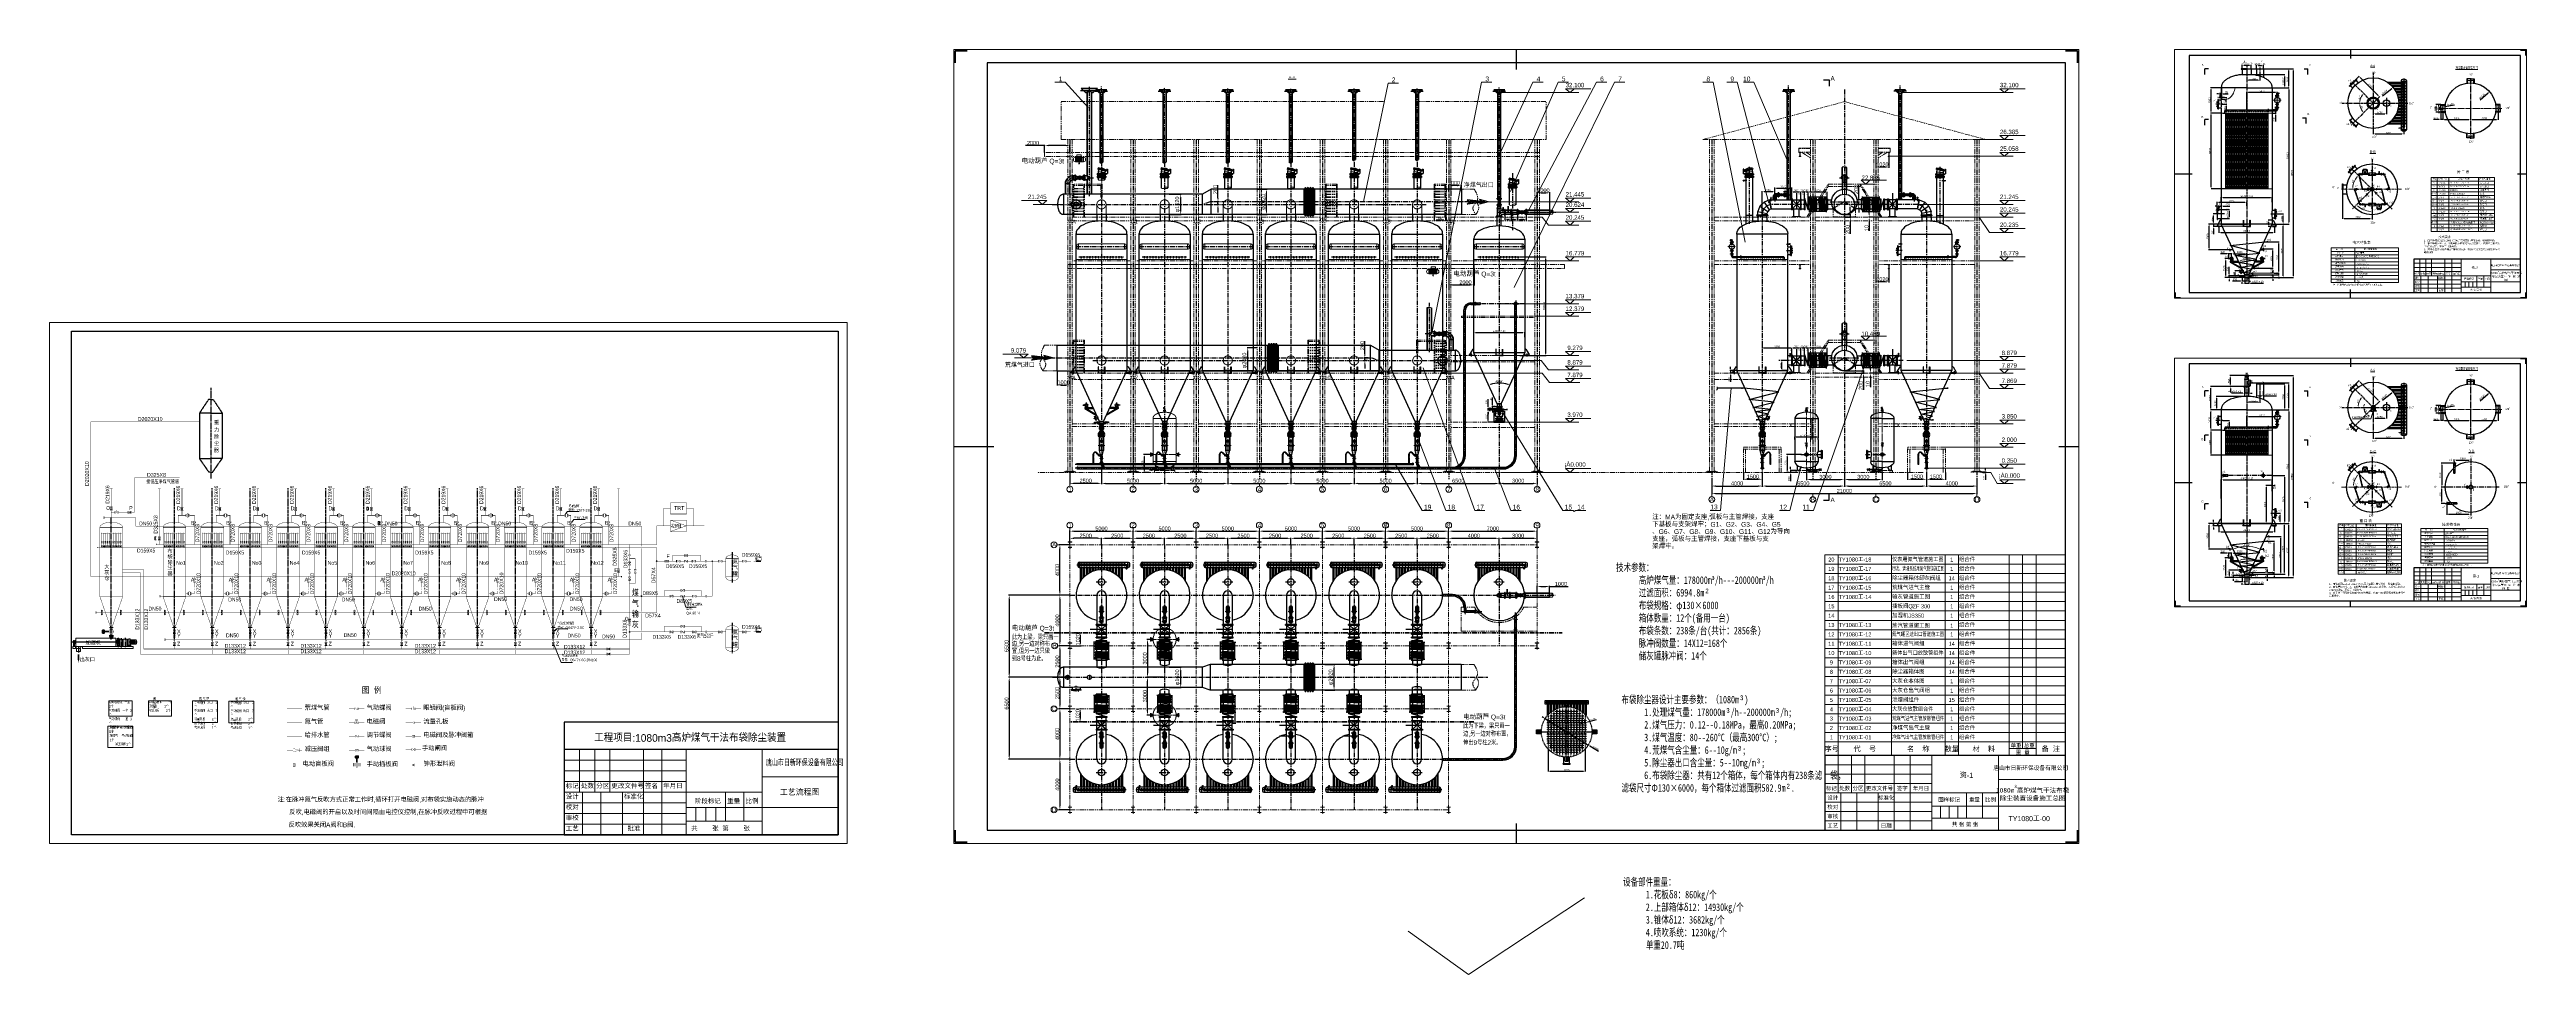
# Model space of a CAD drawing. Header units: millimetres. Extents: x 48549 to 244689, y 99496 to 172785.
import ezdxf
from ezdxf.enums import TextEntityAlignment as Align

# ---------------------------------------------------------------- set-up
doc = ezdxf.new("R2010")
doc.units = ezdxf.units.MM
doc.header["$LTSCALE"] = 3
for name, pattern in [('ACAD_ISO02W100', [15, 12, -3]), ('CENTER', [50.8, 31.75, -6.35, 6.35, -6.35]), ('CENTERX2', [101.6, 63.5, -12.7, 12.7, -12.7]), ('DASHED', [19.05, 12.7, -6.35]), ('DIVIDE', [31.75, 12.7, -6.35, 0, -6.35, 0, -6.35]), ('HIDDEN', [0.375, 0.25, -0.125]), ('PHANTOMX2', [127, 63.5, -12.7, 12.7, -12.7, 12.7, -12.7])]:
    doc.linetypes.add(name, pattern=pattern)
for name, color, linetype, lineweight in [('1', 1, 'CENTER', 13), ('center', 1, 'CENTER', 9), ('CON', 7, 'Continuous', 40), ('Layer2', 6, 'Continuous', 9), ('Layer3', 6, 'Continuous', 18), ('Layer4', 4, 'DASHED', 5), ('中心线', 1, 'CENTERX2', 18), ('双点划线', 3, 'PHANTOMX2', 20), ('图层1', 7, 'Continuous', 30), ('图层2', 1, 'CENTERX2', 15), ('图层3', 6, 'Continuous', 9), ('图层4', 4, 'ACAD_ISO02W100', 9), ('图框_内框线', 5, 'Continuous', 30), ('图框_外框线', 7, 'Continuous', 9), ('图框_角线', 5, 'Continuous', 35), ('实线层', 7, 'Continuous', 25), ('注释层', 11, 'Continuous', 25), ('轮廓线', 6, 'Continuous', 9)]:
    doc.layers.add(name, color=color, linetype=linetype, lineweight=lineweight)
doc.layers.add('3中心线层', color=1, linetype='CENTER', plot=False)
for name, color, linetype in [('CEN', 2, 'CENTERX2'), ('HID', 1, 'HIDDEN'), ('Layer1', 1, 'CENTERX2'), ('氮气管道', 5, 'Continuous'), ('煤气管道', 1, 'Continuous')]:
    doc.layers.add(name, color=color, linetype=linetype)
doc.styles.add('HZ', font='txtb.shx', dxfattribs={"width": 0.7, "bigfont": 'hztxtb.shx'})
doc.styles.add('PC_TEXTSTYLE', font='zwl.shx', dxfattribs={"width": 0.8, "bigfont": 'hztxt.shx'})
doc.styles.get("Standard").update_dxf_attribs({"font": 'isocp.shx', "width": 0.707, "bigfont": 'hztxt.shx'})
doc.styles.add('TH_GBDIM', font='romans.shx', dxfattribs={"width": 0.8, "bigfont": 'gbcbig.shx'})
doc.styles.add('仿宋体', font='ttxt1.shx', dxfattribs={"bigfont": 'hzfs.shx'})
doc.styles.add('工程字', font='gbenor.shx', dxfattribs={"bigfont": 'gbcbig.shx'})
doc.dimstyles.new('ISO-25', dxfattribs={"dimtxt": 150, "dimasz": 150, "dimexe": 50, "dimexo": 0, "dimgap": 50, "dimtad": 1, "dimdec": 1, "dimdsep": 46, "dimtxsty": '仿宋体', "dimcen": 2.5, "dimazin": 0, "dimtfac": 1, "dimtdec": 1, "dimtmove": 0, "dimatfit": 3, "dimfxl": 1, "dimarcsym": 0})
doc.dimstyles.new('TH_GBDIM', dxfattribs={"dimtxt": 3.5, "dimasz": 2.5, "dimexe": 2, "dimexo": 0, "dimgap": 1.5, "dimtad": 1, "dimdec": 1, "dimzin": 0, "dimdsep": 46, "dimtxsty": 'TH_GBDIM', "dimcen": 2.5, "dimclrd": 130, "dimclre": 130, "dimclrt": 3, "dimadec": 0, "dimazin": 0, "dimtfac": 0.714286, "dimtdec": 1, "dimtmove": 0, "dimatfit": 3, "dimfxl": 1, "dimtzin": 0, "dimlwd": -1, "dimlwe": -1, "dimarcsym": 0})

# ---------------------------------------------------------------- blocks, each defined once
blk = doc.blocks.new('*D10')
at = {"layer": 'Defpoints', "color": 0, "ltscale": 3}
for p in [(185733, 148147), (186122, 148147), (186190, 147347)]:
    blk.add_point(p, dxfattribs=at)
at = {"layer": '图层3', "color": 0, "lineweight": -2, "ltscale": 3}
for p, q in [((186122, 148147), (185732, 148147)), ((186190, 147347), (185732, 147347)), ((185733, 147497), (185733, 147997))]:
    blk.add_line(p, q, dxfattribs=at)
at = {"layer": '图层3', "color": 0, "ltscale": 3}
for points in [[(185708, 147997), (185758, 147997), (185733, 148147)], [(185708, 147497), (185758, 147497), (185733, 147347)]]:
    blk.add_solid(points, dxfattribs=at)
at = {"layer": '图层3', "color": 0, "ltscale": 3, "insert": (185648, 147747), "char_height": 150, "attachment_point": 5, "rotation": 90, "style": '仿宋体'}
blk.add_mtext('800', dxfattribs=at)
blk = doc.blocks.new('*D34')
at = {"layer": 'Defpoints', "color": 0, "ltscale": 3}
for p in [(186766, 141890), (188590, 142086), (188590, 141890)]:
    blk.add_point(p, dxfattribs=at)
at = {"layer": '图层3', "color": 0, "lineweight": -2, "ltscale": 3}
for p, q in [((186766, 141890), (186766, 142086)), ((186866, 142086), (188490, 142086)), ((188590, 141890), (188590, 142086))]:
    blk.add_line(p, q, dxfattribs=at)
at = {"layer": '图层3', "color": 0, "ltscale": 3}
for points in [[(186866, 142102), (186866, 142069), (186766, 142086)], [(188490, 142102), (188490, 142069), (188590, 142086)]]:
    blk.add_solid(points, dxfattribs=at)
at = {"layer": '图层3', "color": 0, "ltscale": 3, "insert": (187678, 142182), "char_height": 150, "attachment_point": 5, "style": '仿宋体'}
blk.add_mtext('φ1824×12', dxfattribs=at)
blk = doc.blocks.new('*D35')
at = {"layer": 'Defpoints', "color": 0, "ltscale": 3}
for p in [(184178, 149404), (186528, 149152), (186528, 148577)]:
    blk.add_point(p, dxfattribs=at)
at = {"layer": '图层3', "color": 0, "lineweight": -2, "ltscale": 3}
for p, q in [((184178, 149404), (184178, 149151)), ((184278, 149152), (186428, 149152)), ((186528, 148577), (186528, 149152))]:
    blk.add_line(p, q, dxfattribs=at)
at = {"layer": '图层3', "color": 0, "ltscale": 3}
for points in [[(184278, 149168), (184278, 149135), (184178, 149152)], [(186428, 149168), (186428, 149135), (186528, 149152)]]:
    blk.add_solid(points, dxfattribs=at)
at = {"layer": '图层3', "color": 0, "ltscale": 3, "insert": (185353, 149237), "char_height": 150, "attachment_point": 5, "style": '仿宋体'}
blk.add_mtext('2350', dxfattribs=at)
blk = doc.blocks.new('*D36')
at = {"layer": 'Defpoints', "color": 0, "ltscale": 3}
for p in [(187228, 149152), (186528, 148577), (187228, 148577)]:
    blk.add_point(p, dxfattribs=at)
at = {"layer": '图层3', "color": 0, "lineweight": -2, "ltscale": 3}
for p, q in [((186528, 148577), (186528, 149152)), ((186628, 149152), (187128, 149152)), ((187228, 148577), (187228, 149152))]:
    blk.add_line(p, q, dxfattribs=at)
at = {"layer": '图层3', "color": 0, "ltscale": 3}
for points in [[(186628, 149168), (186628, 149135), (186528, 149152)], [(187128, 149168), (187128, 149135), (187228, 149152)]]:
    blk.add_solid(points, dxfattribs=at)
at = {"layer": '图层3', "color": 0, "ltscale": 3, "insert": (186878, 149237), "char_height": 150, "attachment_point": 5, "style": '仿宋体'}
blk.add_mtext('700', dxfattribs=at)
blk = doc.blocks.new('*D37')
at = {"layer": 'Defpoints', "color": 0, "ltscale": 3}
for p in [(187528, 149152), (187228, 148577), (187528, 148577)]:
    blk.add_point(p, dxfattribs=at)
at = {"layer": '图层3', "color": 0, "lineweight": -2, "ltscale": 3}
for p, q in [((187228, 148577), (187228, 149152)), ((187328, 149152), (187428, 149152)), ((187528, 148577), (187528, 149152))]:
    blk.add_line(p, q, dxfattribs=at)
at = {"layer": '图层3', "color": 0, "ltscale": 3}
for points in [[(187328, 149168), (187328, 149135), (187228, 149152)], [(187428, 149168), (187428, 149135), (187528, 149152)]]:
    blk.add_solid(points, dxfattribs=at)
at = {"layer": '图层3', "color": 0, "ltscale": 3, "insert": (187378, 149237), "char_height": 150, "attachment_point": 5, "style": '仿宋体'}
blk.add_mtext('300', dxfattribs=at)
blk = doc.blocks.new('*D38')
at = {"layer": 'Defpoints', "color": 0, "ltscale": 3}
for p in [(187820, 149152), (187528, 148577), (187820, 148577)]:
    blk.add_point(p, dxfattribs=at)
at = {"layer": '图层3', "color": 0, "lineweight": -2, "ltscale": 3}
for p, q in [((187528, 148577), (187528, 149152)), ((187628, 149152), (187720, 149152)), ((187820, 148577), (187820, 149152))]:
    blk.add_line(p, q, dxfattribs=at)
at = {"layer": '图层3', "color": 0, "ltscale": 3}
for points in [[(187628, 149168), (187628, 149135), (187528, 149152)], [(187720, 149168), (187720, 149135), (187820, 149152)]]:
    blk.add_solid(points, dxfattribs=at)
at = {"layer": '图层3', "color": 0, "ltscale": 3, "insert": (187674, 149237), "char_height": 150, "attachment_point": 5, "style": '仿宋体'}
blk.add_mtext('292', dxfattribs=at)
blk = doc.blocks.new('*D11')
at = {"layer": 'Defpoints', "color": 0, "ltscale": 3}
for p in [(189320, 149152), (187820, 148577), (189320, 148577)]:
    blk.add_point(p, dxfattribs=at)
at = {"layer": '图层3', "color": 0, "lineweight": -2, "ltscale": 3}
for p, q in [((187820, 148577), (187820, 149152)), ((187920, 149152), (189220, 149152)), ((189320, 148577), (189320, 149152))]:
    blk.add_line(p, q, dxfattribs=at)
at = {"layer": '图层3', "color": 0, "ltscale": 3}
for points in [[(187920, 149168), (187920, 149135), (187820, 149152)], [(189220, 149168), (189220, 149135), (189320, 149152)]]:
    blk.add_solid(points, dxfattribs=at)
at = {"layer": '图层3', "color": 0, "ltscale": 3, "insert": (188570, 149237), "char_height": 150, "attachment_point": 5, "style": '仿宋体'}
blk.add_mtext('1500', dxfattribs=at)
blk = doc.blocks.new('*D39')
at = {"layer": 'Defpoints', "color": 0, "ltscale": 3}
for p in [(184178, 138736), (190678, 138736), (190678, 138196)]:
    blk.add_point(p, dxfattribs=at)
at = {"layer": '图层3', "color": 0, "lineweight": -2, "ltscale": 3}
for p, q in [((184178, 138736), (184178, 138146)), ((184493, 138196), (190363, 138196)), ((190678, 138736), (190678, 138146))]:
    blk.add_line(p, q, dxfattribs=at)
at = {"layer": '图层3', "color": 0, "ltscale": 3}
for points in [[(184493, 138249), (184493, 138144), (184178, 138196)], [(190363, 138249), (190363, 138144), (190678, 138196)]]:
    blk.add_solid(points, dxfattribs=at)
at = {"layer": '图层3', "color": 0, "ltscale": 3, "insert": (187428, 138404), "char_height": 315, "attachment_point": 5, "style": '仿宋体'}
blk.add_mtext('6500', dxfattribs=at)
blk = doc.blocks.new('*D40')
at = {"layer": 'Defpoints', "color": 0, "ltscale": 3}
for p in [(190678, 138717), (197178, 138736), (197178, 138196)]:
    blk.add_point(p, dxfattribs=at)
at = {"layer": '图层3', "color": 0, "lineweight": -2, "ltscale": 3}
for p, q in [((190678, 138717), (190678, 138146)), ((190993, 138196), (196863, 138196)), ((197178, 138736), (197178, 138146))]:
    blk.add_line(p, q, dxfattribs=at)
at = {"layer": '图层3', "color": 0, "ltscale": 3}
for points in [[(190993, 138249), (190993, 138144), (190678, 138196)], [(196863, 138249), (196863, 138144), (197178, 138196)]]:
    blk.add_solid(points, dxfattribs=at)
at = {"layer": '图层3', "color": 0, "ltscale": 3, "insert": (193928, 138404), "char_height": 315, "attachment_point": 5, "style": '仿宋体'}
blk.add_mtext('6500', dxfattribs=at)
blk = doc.blocks.new('*D41')
at = {"layer": 'Defpoints', "color": 0, "ltscale": 3}
for p in [(187678, 139179), (190678, 139179), (190678, 138717)]:
    blk.add_point(p, dxfattribs=at)
at = {"layer": '图层3', "color": 0, "lineweight": -2, "ltscale": 3}
for p, q in [((187678, 139179), (187678, 138667)), ((187993, 138717), (190363, 138717)), ((190678, 139179), (190678, 138667))]:
    blk.add_line(p, q, dxfattribs=at)
at = {"layer": '图层3', "color": 0, "ltscale": 3}
for points in [[(187993, 138769), (187993, 138664), (187678, 138717)], [(190363, 138769), (190363, 138664), (190678, 138717)]]:
    blk.add_solid(points, dxfattribs=at)
at = {"layer": '图层3', "color": 0, "ltscale": 3, "insert": (189178, 138924), "char_height": 315, "attachment_point": 5, "style": '仿宋体'}
blk.add_mtext('3000', dxfattribs=at)
blk = doc.blocks.new('*D42')
at = {"layer": 'Defpoints', "color": 0, "ltscale": 3}
for p in [(193678, 139329), (190678, 139179), (193678, 138717)]:
    blk.add_point(p, dxfattribs=at)
at = {"layer": '图层3', "color": 0, "lineweight": -2, "ltscale": 3}
for p, q in [((193678, 139329), (193678, 138667)), ((190678, 139179), (190678, 138667)), ((190993, 138717), (193363, 138717))]:
    blk.add_line(p, q, dxfattribs=at)
at = {"layer": '图层3', "color": 0, "ltscale": 3}
for points in [[(190993, 138769), (190993, 138664), (190678, 138717)], [(193363, 138769), (193363, 138664), (193678, 138717)]]:
    blk.add_solid(points, dxfattribs=at)
at = {"layer": '图层3', "color": 0, "ltscale": 3, "insert": (192178, 138924), "char_height": 315, "attachment_point": 5, "style": '仿宋体'}
blk.add_mtext('3000', dxfattribs=at)
blk = doc.blocks.new('*D12')
at = {"layer": 'Defpoints', "color": 0, "ltscale": 3}
for p in [(186528, 160943), (187228, 161518), (187228, 160943)]:
    blk.add_point(p, dxfattribs=at)
at = {"layer": '图层3', "color": 0, "lineweight": -2, "ltscale": 3}
for p, q in [((186528, 160943), (186528, 161518)), ((186628, 161518), (187128, 161518)), ((187228, 160943), (187228, 161518))]:
    blk.add_line(p, q, dxfattribs=at)
at = {"layer": '图层3', "color": 0, "ltscale": 3}
for points in [[(186628, 161534), (186628, 161501), (186528, 161518)], [(187128, 161534), (187128, 161501), (187228, 161518)]]:
    blk.add_solid(points, dxfattribs=at)
at = {"layer": '图层3', "color": 0, "ltscale": 3, "insert": (186878, 161603), "char_height": 150, "attachment_point": 5, "style": '仿宋体'}
blk.add_mtext('700', dxfattribs=at)
blk = doc.blocks.new('*D13')
at = {"layer": 'Defpoints', "color": 0, "ltscale": 3}
for p in [(187228, 160943), (187528, 161518), (187528, 160943)]:
    blk.add_point(p, dxfattribs=at)
at = {"layer": '图层3', "color": 0, "lineweight": -2, "ltscale": 3}
for p, q in [((187228, 160943), (187228, 161518)), ((187328, 161518), (187428, 161518)), ((187528, 160943), (187528, 161518))]:
    blk.add_line(p, q, dxfattribs=at)
at = {"layer": '图层3', "color": 0, "ltscale": 3}
for points in [[(187328, 161534), (187328, 161501), (187228, 161518)], [(187428, 161534), (187428, 161501), (187528, 161518)]]:
    blk.add_solid(points, dxfattribs=at)
at = {"layer": '图层3', "color": 0, "ltscale": 3, "insert": (187378, 161603), "char_height": 150, "attachment_point": 5, "style": '仿宋体'}
blk.add_mtext('300', dxfattribs=at)
blk = doc.blocks.new('*D14')
at = {"layer": 'Defpoints', "color": 0, "ltscale": 3}
for p in [(187528, 160943), (187820, 161518), (187820, 160943)]:
    blk.add_point(p, dxfattribs=at)
at = {"layer": '图层3', "color": 0, "lineweight": -2, "ltscale": 3}
for p, q in [((187528, 160943), (187528, 161518)), ((187628, 161518), (187720, 161518)), ((187820, 160943), (187820, 161518))]:
    blk.add_line(p, q, dxfattribs=at)
at = {"layer": '图层3', "color": 0, "ltscale": 3}
for points in [[(187628, 161534), (187628, 161501), (187528, 161518)], [(187720, 161534), (187720, 161501), (187820, 161518)]]:
    blk.add_solid(points, dxfattribs=at)
at = {"layer": '图层3', "color": 0, "ltscale": 3, "insert": (187674, 161603), "char_height": 150, "attachment_point": 5, "style": '仿宋体'}
blk.add_mtext('292', dxfattribs=at)
blk = doc.blocks.new('*D15')
at = {"layer": 'Defpoints', "color": 0, "ltscale": 3}
for p in [(187820, 160873), (189320, 161518), (189320, 160873)]:
    blk.add_point(p, dxfattribs=at)
at = {"layer": '图层3', "color": 0, "lineweight": -2, "ltscale": 3}
for p, q in [((187820, 160873), (187820, 161518)), ((187920, 161518), (189220, 161518)), ((189320, 160873), (189320, 161518))]:
    blk.add_line(p, q, dxfattribs=at)
at = {"layer": '图层3', "color": 0, "ltscale": 3}
for points in [[(187920, 161534), (187920, 161501), (187820, 161518)], [(189220, 161534), (189220, 161501), (189320, 161518)]]:
    blk.add_solid(points, dxfattribs=at)
at = {"layer": '图层3', "color": 0, "ltscale": 3, "insert": (188570, 161603), "char_height": 150, "attachment_point": 5, "style": '仿宋体'}
blk.add_mtext('1500', dxfattribs=at)
blk = doc.blocks.new('*D16')
at = {"layer": 'Defpoints', "color": 0, "ltscale": 3}
for p in [(186265, 161518), (186265, 160944), (186528, 160944)]:
    blk.add_point(p, dxfattribs=at)
at = {"layer": '图层3', "color": 0, "lineweight": -2, "ltscale": 3}
for p, q in [((186265, 161518), (185864, 161518)), ((186265, 160944), (186265, 161518)), ((186428, 161518), (186365, 161518)), ((186528, 160944), (186528, 161518))]:
    blk.add_line(p, q, dxfattribs=at)
at = {"layer": '图层3', "color": 0, "ltscale": 3}
for points in [[(186365, 161534), (186365, 161501), (186265, 161518)], [(186428, 161534), (186428, 161501), (186528, 161518)]]:
    blk.add_solid(points, dxfattribs=at)
at = {"layer": '图层3', "color": 0, "ltscale": 3, "insert": (186015, 161603), "char_height": 150, "attachment_point": 5, "style": '仿宋体'}
blk.add_mtext('263', dxfattribs=at)
blk = doc.blocks.new('*D17')
at = {"layer": 'Defpoints', "color": 0, "ltscale": 3}
for p in [(184178, 161518), (185158, 160917), (184178, 159713)]:
    blk.add_point(p, dxfattribs=at)
at = {"layer": '图层3', "color": 0, "lineweight": -2, "ltscale": 3}
for p, q in [((184178, 159713), (184178, 161568)), ((185008, 161518), (184328, 161518)), ((185158, 160917), (185158, 161568))]:
    blk.add_line(p, q, dxfattribs=at)
at = {"layer": '图层3', "color": 0, "ltscale": 3}
for points in [[(184328, 161543), (184328, 161493), (184178, 161518)], [(185008, 161543), (185008, 161493), (185158, 161518)]]:
    blk.add_solid(points, dxfattribs=at)
at = {"layer": '图层3', "color": 0, "ltscale": 3, "insert": (184668, 161643), "char_height": 150, "attachment_point": 5, "style": '仿宋体'}
blk.add_mtext('980', dxfattribs=at)
blk = doc.blocks.new('*D43')
at = {"layer": 'Defpoints', "color": 0, "ltscale": 3}
for p in [(131849, 138736), (136849, 138736), (136849, 138405)]:
    blk.add_point(p, dxfattribs=at)
at = {"layer": '图层3', "color": 0, "lineweight": -2, "ltscale": 3}
for p, q in [((131849, 138736), (131849, 138355)), ((132164, 138405), (136534, 138405)), ((136849, 138736), (136849, 138355))]:
    blk.add_line(p, q, dxfattribs=at)
at = {"layer": '图层3', "color": 0, "ltscale": 3}
for points in [[(132164, 138457), (132164, 138352), (131849, 138405)], [(136534, 138457), (136534, 138352), (136849, 138405)]]:
    blk.add_solid(points, dxfattribs=at)
at = {"layer": '图层3', "color": 0, "ltscale": 3, "insert": (134349, 138612), "char_height": 315, "attachment_point": 5, "style": '仿宋体'}
blk.add_mtext('5000', dxfattribs=at)
blk = doc.blocks.new('*D44')
at = {"layer": 'Defpoints', "color": 0, "ltscale": 3}
for p in [(136849, 138736), (141849, 138736), (141849, 138405)]:
    blk.add_point(p, dxfattribs=at)
at = {"layer": '图层3', "color": 0, "lineweight": -2, "ltscale": 3}
for p, q in [((136849, 138736), (136849, 138355)), ((137164, 138405), (141534, 138405)), ((141849, 138736), (141849, 138355))]:
    blk.add_line(p, q, dxfattribs=at)
at = {"layer": '图层3', "color": 0, "ltscale": 3}
for points in [[(137164, 138457), (137164, 138352), (136849, 138405)], [(141534, 138457), (141534, 138352), (141849, 138405)]]:
    blk.add_solid(points, dxfattribs=at)
at = {"layer": '图层3', "color": 0, "ltscale": 3, "insert": (139349, 138612), "char_height": 315, "attachment_point": 5, "style": '仿宋体'}
blk.add_mtext('5000', dxfattribs=at)
blk = doc.blocks.new('*D45')
at = {"layer": 'Defpoints', "color": 0, "ltscale": 3}
for p in [(141849, 138736), (146849, 138736), (146849, 138405)]:
    blk.add_point(p, dxfattribs=at)
at = {"layer": '图层3', "color": 0, "lineweight": -2, "ltscale": 3}
for p, q in [((141849, 138736), (141849, 138355)), ((142164, 138405), (146534, 138405)), ((146849, 138736), (146849, 138355))]:
    blk.add_line(p, q, dxfattribs=at)
at = {"layer": '图层3', "color": 0, "ltscale": 3}
for points in [[(142164, 138457), (142164, 138352), (141849, 138405)], [(146534, 138457), (146534, 138352), (146849, 138405)]]:
    blk.add_solid(points, dxfattribs=at)
at = {"layer": '图层3', "color": 0, "ltscale": 3, "insert": (144349, 138612), "char_height": 315, "attachment_point": 5, "style": '仿宋体'}
blk.add_mtext('5000', dxfattribs=at)
blk = doc.blocks.new('*D46')
at = {"layer": 'Defpoints', "color": 0, "ltscale": 3}
for p in [(146849, 138736), (151849, 138736), (151849, 138405)]:
    blk.add_point(p, dxfattribs=at)
at = {"layer": '图层3', "color": 0, "lineweight": -2, "ltscale": 3}
for p, q in [((146849, 138736), (146849, 138355)), ((147164, 138405), (151534, 138405)), ((151849, 138736), (151849, 138355))]:
    blk.add_line(p, q, dxfattribs=at)
at = {"layer": '图层3', "color": 0, "ltscale": 3}
for points in [[(147164, 138457), (147164, 138352), (146849, 138405)], [(151534, 138457), (151534, 138352), (151849, 138405)]]:
    blk.add_solid(points, dxfattribs=at)
at = {"layer": '图层3', "color": 0, "ltscale": 3, "insert": (149349, 138612), "char_height": 315, "attachment_point": 5, "style": '仿宋体'}
blk.add_mtext('5000', dxfattribs=at)
blk = doc.blocks.new('*D47')
at = {"layer": 'Defpoints', "color": 0, "ltscale": 3}
for p in [(151849, 138736), (156849, 138736), (156849, 138405)]:
    blk.add_point(p, dxfattribs=at)
at = {"layer": '图层3', "color": 0, "lineweight": -2, "ltscale": 3}
for p, q in [((151849, 138736), (151849, 138355)), ((152164, 138405), (156534, 138405)), ((156849, 138736), (156849, 138355))]:
    blk.add_line(p, q, dxfattribs=at)
at = {"layer": '图层3', "color": 0, "ltscale": 3}
for points in [[(152164, 138457), (152164, 138352), (151849, 138405)], [(156534, 138457), (156534, 138352), (156849, 138405)]]:
    blk.add_solid(points, dxfattribs=at)
at = {"layer": '图层3', "color": 0, "ltscale": 3, "insert": (154349, 138612), "char_height": 315, "attachment_point": 5, "style": '仿宋体'}
blk.add_mtext('5000', dxfattribs=at)
blk = doc.blocks.new('*D48')
at = {"layer": 'Defpoints', "color": 0, "ltscale": 3}
for p in [(156849, 138736), (163349, 138736), (163349, 138405)]:
    blk.add_point(p, dxfattribs=at)
at = {"layer": '图层3', "color": 0, "lineweight": -2, "ltscale": 3}
for p, q in [((156849, 138736), (156849, 138355)), ((157164, 138405), (163034, 138405)), ((163349, 138736), (163349, 138355))]:
    blk.add_line(p, q, dxfattribs=at)
at = {"layer": '图层3', "color": 0, "ltscale": 3}
for points in [[(157164, 138457), (157164, 138352), (156849, 138405)], [(163034, 138457), (163034, 138352), (163349, 138405)]]:
    blk.add_solid(points, dxfattribs=at)
at = {"layer": '图层3', "color": 0, "ltscale": 3, "insert": (160099, 138612), "char_height": 315, "attachment_point": 5, "style": '仿宋体'}
blk.add_mtext('6500', dxfattribs=at)
blk = doc.blocks.new('*D49')
at = {"layer": 'Defpoints', "color": 0, "ltscale": 3}
for p in [(180178, 138736), (184178, 138736), (184178, 138196)]:
    blk.add_point(p, dxfattribs=at)
at = {"layer": '图层3', "color": 0, "lineweight": -2, "ltscale": 3}
for p, q in [((180178, 138736), (180178, 138146)), ((180493, 138196), (183863, 138196)), ((184178, 138736), (184178, 138146))]:
    blk.add_line(p, q, dxfattribs=at)
at = {"layer": '图层3', "color": 0, "ltscale": 3}
for points in [[(180493, 138249), (180493, 138144), (180178, 138196)], [(183863, 138249), (183863, 138144), (184178, 138196)]]:
    blk.add_solid(points, dxfattribs=at)
at = {"layer": '图层3', "color": 0, "ltscale": 3, "insert": (182178, 138404), "char_height": 315, "attachment_point": 5, "style": '仿宋体'}
blk.add_mtext('4000', dxfattribs=at)
blk = doc.blocks.new('*D50')
at = {"layer": 'Defpoints', "color": 0, "ltscale": 3}
for p in [(180178, 138736), (201178, 138736), (201178, 137600)]:
    blk.add_point(p, dxfattribs=at)
at = {"layer": '图层3', "color": 0, "lineweight": -2, "ltscale": 3}
for p, q in [((180178, 138736), (180178, 137550)), ((180493, 137600), (200863, 137600)), ((201178, 138736), (201178, 137550))]:
    blk.add_line(p, q, dxfattribs=at)
at = {"layer": '图层3', "color": 0, "ltscale": 3}
for points in [[(180493, 137653), (180493, 137548), (180178, 137600)], [(200863, 137653), (200863, 137548), (201178, 137600)]]:
    blk.add_solid(points, dxfattribs=at)
at = {"layer": '图层3', "color": 0, "ltscale": 3, "insert": (190678, 137808), "char_height": 315, "attachment_point": 5, "style": '仿宋体'}
blk.add_mtext('21000', dxfattribs=at)
blk = doc.blocks.new('*D51')
at = {"layer": 'Defpoints', "color": 0, "ltscale": 3}
for p in [(161337, 148747), (165361, 148747), (163635, 146341), (163187, 144720), (163512, 144720)]:
    blk.add_point(p, dxfattribs=at)
at = {"layer": '图层3', "color": 0, "lineweight": -2, "ltscale": 3}
blk.add_arc((163349, 144366), 1995, 69.64037, 110.35963, dxfattribs=at)
at = {"layer": '图层3', "color": 0, "ltscale": 3}
for points in [[(162665, 146214), (162646, 146260), (162517, 146179)], [(164053, 146260), (164034, 146214), (164182, 146179)]]:
    blk.add_solid(points, dxfattribs=at)
at = {"layer": '图层3', "color": 0, "ltscale": 3, "insert": (163349, 146491), "char_height": 150, "attachment_point": 5, "style": '仿宋体'}
blk.add_mtext('49.34°', dxfattribs=at)
blk = doc.blocks.new('*D18')
at = {"layer": 'Defpoints', "color": 0, "ltscale": 3}
for p in [(162461, 144198), (162924, 143248), (163024, 144198)]:
    blk.add_point(p, dxfattribs=at)
at = {"layer": '图层3', "color": 0, "lineweight": -2, "ltscale": 3}
for p, q in [((163024, 144198), (162411, 144198)), ((162924, 143248), (162411, 143248)), ((162461, 143398), (162461, 144048))]:
    blk.add_line(p, q, dxfattribs=at)
at = {"layer": '图层3', "color": 0, "ltscale": 3}
for points in [[(162436, 144048), (162486, 144048), (162461, 144198)], [(162436, 143398), (162486, 143398), (162461, 143248)]]:
    blk.add_solid(points, dxfattribs=at)
at = {"layer": '图层3', "color": 0, "ltscale": 3, "insert": (162336, 143723), "char_height": 150, "attachment_point": 5, "rotation": 90, "style": '仿宋体'}
blk.add_mtext('950', dxfattribs=at)
blk = doc.blocks.new('*D52')
at = {"layer": 'Defpoints', "color": 0, "ltscale": 3}
for p in [(163349, 138736), (166349, 138736), (166349, 138409)]:
    blk.add_point(p, dxfattribs=at)
at = {"layer": '图层3', "color": 0, "lineweight": -2, "ltscale": 3}
for p, q in [((163349, 138736), (163349, 138359)), ((163664, 138409), (166034, 138409)), ((166349, 138736), (166349, 138359))]:
    blk.add_line(p, q, dxfattribs=at)
at = {"layer": '图层3', "color": 0, "ltscale": 3}
for points in [[(163664, 138461), (163664, 138356), (163349, 138409)], [(166034, 138461), (166034, 138356), (166349, 138409)]]:
    blk.add_solid(points, dxfattribs=at)
at = {"layer": '图层3', "color": 0, "ltscale": 3, "insert": (164849, 138616), "char_height": 315, "attachment_point": 5, "style": '仿宋体'}
blk.add_mtext('3000', dxfattribs=at)
blk = doc.blocks.new('*D53')
at = {"layer": 'Defpoints', "color": 0, "ltscale": 3}
for p in [(129349, 129544), (124544, 123044), (129349, 123044)]:
    blk.add_point(p, dxfattribs=at)
at = {"layer": '图层3', "color": 0, "lineweight": -2, "ltscale": 3}
for p, q in [((129349, 129544), (124494, 129544)), ((124544, 129229), (124544, 123359)), ((129349, 123044), (124494, 123044))]:
    blk.add_line(p, q, dxfattribs=at)
at = {"layer": '图层3', "color": 0, "ltscale": 3}
for points in [[(124491, 129229), (124596, 129229), (124544, 129544)], [(124491, 123359), (124596, 123359), (124544, 123044)]]:
    blk.add_solid(points, dxfattribs=at)
at = {"layer": '图层3', "color": 0, "ltscale": 3, "insert": (124336, 125520), "char_height": 315, "attachment_point": 5, "rotation": 90, "style": '仿宋体'}
blk.add_mtext('6500', dxfattribs=at)
blk = doc.blocks.new('*D54')
at = {"layer": 'Defpoints', "color": 0, "ltscale": 3}
for p in [(129349, 129544), (128556, 125544), (129344, 125544)]:
    blk.add_point(p, dxfattribs=at)
at = {"layer": '图层3', "color": 0, "lineweight": -2, "ltscale": 3}
for p, q in [((129349, 129544), (128506, 129544)), ((128556, 129229), (128556, 125859)), ((129344, 125544), (128506, 125544))]:
    blk.add_line(p, q, dxfattribs=at)
at = {"layer": '图层3', "color": 0, "ltscale": 3}
for points in [[(128503, 129229), (128608, 129229), (128556, 129544)], [(128503, 125859), (128608, 125859), (128556, 125544)]]:
    blk.add_solid(points, dxfattribs=at)
at = {"layer": '图层3', "color": 0, "ltscale": 3, "insert": (128348, 127544), "char_height": 315, "attachment_point": 5, "rotation": 90, "style": '仿宋体'}
blk.add_mtext('4000', dxfattribs=at)
blk = doc.blocks.new('*D19')
at = {"layer": 'Defpoints', "color": 0, "ltscale": 3}
for p in [(135493, 123044), (135946, 123044), (135946, 120045)]:
    blk.add_point(p, dxfattribs=at)
at = {"layer": '图层3', "color": 0, "lineweight": -2, "ltscale": 3}
for p, q in [((135946, 123044), (135443, 123044)), ((135493, 120360), (135493, 122729)), ((135946, 120045), (135443, 120045))]:
    blk.add_line(p, q, dxfattribs=at)
at = {"layer": '图层3', "color": 0, "ltscale": 3}
for points in [[(135440, 122729), (135545, 122729), (135493, 123044)], [(135440, 120360), (135545, 120360), (135493, 120045)]]:
    blk.add_solid(points, dxfattribs=at)
at = {"layer": '图层3', "color": 0, "ltscale": 3, "insert": (135285, 121545), "char_height": 315, "attachment_point": 5, "rotation": 90, "style": '仿宋体'}
blk.add_mtext('3000', dxfattribs=at)
blk = doc.blocks.new('*D20')
at = {"layer": 'Defpoints', "color": 0, "ltscale": 3}
for p in [(135792, 126044), (135493, 123044), (136737, 123044)]:
    blk.add_point(p, dxfattribs=at)
at = {"layer": '图层3', "color": 0, "lineweight": -2, "ltscale": 3}
for p, q in [((135792, 126044), (135443, 126044)), ((135493, 125729), (135493, 123359)), ((136737, 123044), (135443, 123044))]:
    blk.add_line(p, q, dxfattribs=at)
at = {"layer": '图层3', "color": 0, "ltscale": 3}
for points in [[(135440, 125729), (135545, 125729), (135493, 126044)], [(135440, 123359), (135545, 123359), (135493, 123044)]]:
    blk.add_solid(points, dxfattribs=at)
at = {"layer": '图层3', "color": 0, "ltscale": 3, "insert": (135285, 124544), "char_height": 315, "attachment_point": 5, "rotation": 90, "style": '仿宋体'}
blk.add_mtext('3000', dxfattribs=at)
blk = doc.blocks.new('*D55')
at = {"layer": 'Defpoints', "color": 0, "ltscale": 3}
for p in [(197178, 138736), (201178, 138736), (201178, 138196)]:
    blk.add_point(p, dxfattribs=at)
at = {"layer": '图层3', "color": 0, "lineweight": -2, "ltscale": 3}
for p, q in [((197178, 138736), (197178, 138146)), ((197493, 138196), (200863, 138196)), ((201178, 138736), (201178, 138146))]:
    blk.add_line(p, q, dxfattribs=at)
at = {"layer": '图层3', "color": 0, "ltscale": 3}
for points in [[(197493, 138249), (197493, 138144), (197178, 138196)], [(200863, 138249), (200863, 138144), (201178, 138196)]]:
    blk.add_solid(points, dxfattribs=at)
at = {"layer": '图层3', "color": 0, "ltscale": 3, "insert": (199178, 138404), "char_height": 315, "attachment_point": 5, "style": '仿宋体'}
blk.add_mtext('4000', dxfattribs=at)
blk = doc.blocks.new('*D56')
at = {"layer": 'Defpoints', "color": 0, "ltscale": 3}
for p in [(128556, 133544), (129344, 133544), (129349, 129544)]:
    blk.add_point(p, dxfattribs=at)
at = {"layer": '图层3', "color": 0, "lineweight": -2, "ltscale": 3}
for p, q in [((129344, 133544), (128506, 133544)), ((128556, 129859), (128556, 133229)), ((129349, 129544), (128506, 129544))]:
    blk.add_line(p, q, dxfattribs=at)
at = {"layer": '图层3', "color": 0, "ltscale": 3}
for points in [[(128503, 133229), (128608, 133229), (128556, 133544)], [(128503, 129859), (128608, 129859), (128556, 129544)]]:
    blk.add_solid(points, dxfattribs=at)
at = {"layer": '图层3', "color": 0, "ltscale": 3, "insert": (128348, 131544), "char_height": 315, "attachment_point": 5, "rotation": 90, "style": '仿宋体'}
blk.add_mtext('4000', dxfattribs=at)
blk = doc.blocks.new('*D57')
at = {"layer": 'Defpoints', "color": 0, "ltscale": 3}
for p in [(128349, 147337), (129349, 147337), (129349, 146202)]:
    blk.add_point(p, dxfattribs=at)
at = {"layer": '图层3', "color": 0, "lineweight": -2, "ltscale": 3}
for p, q in [((128349, 147337), (128349, 146152)), ((129349, 147337), (129349, 146152)), ((128664, 146202), (129034, 146202))]:
    blk.add_line(p, q, dxfattribs=at)
at = {"layer": '图层3', "color": 0, "ltscale": 3}
for points in [[(128664, 146254), (128664, 146149), (128349, 146202)], [(129034, 146254), (129034, 146149), (129349, 146202)]]:
    blk.add_solid(points, dxfattribs=at)
at = {"layer": '图层3', "color": 0, "ltscale": 3, "insert": (128849, 146409), "char_height": 315, "attachment_point": 5, "style": '仿宋体'}
blk.add_mtext('1000', dxfattribs=at)
blk = doc.blocks.new('*D21')
at = {"layer": 'Defpoints', "color": 0, "ltscale": 3}
for p in [(159349, 162005), (159349, 161523), (160349, 161523)]:
    blk.add_point(p, dxfattribs=at)
at = {"layer": '图层3', "color": 0, "lineweight": -2, "ltscale": 3}
for p, q in [((159349, 161523), (159349, 162055)), ((160034, 162005), (159664, 162005)), ((160349, 161523), (160349, 162055))]:
    blk.add_line(p, q, dxfattribs=at)
at = {"layer": '图层3', "color": 0, "ltscale": 3}
for points in [[(159664, 162057), (159664, 161952), (159349, 162005)], [(160034, 162057), (160034, 161952), (160349, 162005)]]:
    blk.add_solid(points, dxfattribs=at)
at = {"layer": '图层3', "color": 0, "ltscale": 3, "insert": (159762, 162212), "char_height": 315, "attachment_point": 5, "rotation": 359.99999, "style": '仿宋体'}
blk.add_mtext('1000', dxfattribs=at)
blk = doc.blocks.new('*D58')
at = {"layer": 'Defpoints', "color": 0, "ltscale": 3}
for p in [(129349, 123044), (124544, 116544), (129349, 116544)]:
    blk.add_point(p, dxfattribs=at)
at = {"layer": '图层3', "color": 0, "lineweight": -2, "ltscale": 3}
for p, q in [((129349, 123044), (124494, 123044)), ((124544, 122729), (124544, 116859)), ((129349, 116544), (124494, 116544))]:
    blk.add_line(p, q, dxfattribs=at)
at = {"layer": '图层3', "color": 0, "ltscale": 3}
for points in [[(124491, 122729), (124596, 122729), (124544, 123044)], [(124491, 116859), (124596, 116859), (124544, 116544)]]:
    blk.add_solid(points, dxfattribs=at)
at = {"layer": '图层3', "color": 0, "ltscale": 3, "insert": (124336, 120968), "char_height": 315, "attachment_point": 5, "rotation": 90, "style": '仿宋体'}
blk.add_mtext('6500', dxfattribs=at)
blk = doc.blocks.new('*D22')
at = {"layer": 'Defpoints', "color": 0, "ltscale": 3}
for p in [(129349, 133544), (134349, 134622), (134349, 133544)]:
    blk.add_point(p, dxfattribs=at)
at = {"layer": '图层3', "color": 0, "lineweight": -2, "ltscale": 3}
for p, q in [((129349, 133544), (129349, 134672)), ((129664, 134622), (134034, 134622)), ((134349, 133544), (134349, 134672))]:
    blk.add_line(p, q, dxfattribs=at)
at = {"layer": '图层3', "color": 0, "ltscale": 3}
for points in [[(129664, 134674), (129664, 134569), (129349, 134622)], [(134034, 134674), (134034, 134569), (134349, 134622)]]:
    blk.add_solid(points, dxfattribs=at)
at = {"layer": '图层3', "color": 0, "ltscale": 3, "insert": (131849, 134829), "char_height": 315, "attachment_point": 5, "style": '仿宋体'}
blk.add_mtext('5000', dxfattribs=at)
blk = doc.blocks.new('*D59')
at = {"layer": 'Defpoints', "color": 0, "ltscale": 3}
for p in [(167349, 161428), (166349, 160055), (167349, 160055)]:
    blk.add_point(p, dxfattribs=at)
at = {"layer": '图层3', "color": 0, "lineweight": -2, "ltscale": 3}
for p, q in [((166349, 160055), (166349, 161478)), ((166664, 161428), (167034, 161428)), ((167349, 160055), (167349, 161478))]:
    blk.add_line(p, q, dxfattribs=at)
at = {"layer": '图层3', "color": 0, "ltscale": 3}
for points in [[(166664, 161480), (166664, 161375), (166349, 161428)], [(167034, 161480), (167034, 161375), (167349, 161428)]]:
    blk.add_solid(points, dxfattribs=at)
at = {"layer": '图层3', "color": 0, "ltscale": 3, "insert": (166849, 161635), "char_height": 315, "attachment_point": 5, "style": '仿宋体'}
blk.add_mtext('1000', dxfattribs=at)
blk = doc.blocks.new('*D23')
at = {"layer": 'Defpoints', "color": 0, "ltscale": 3}
for p in [(166338, 129707), (167338, 130234), (167338, 129707)]:
    blk.add_point(p, dxfattribs=at)
at = {"layer": '图层3', "color": 0, "lineweight": -2, "ltscale": 3}
for p, q in [((166338, 129707), (166338, 130284)), ((166653, 130234), (167023, 130234)), ((167338, 129707), (167338, 130284)), ((167338, 130234), (168803, 130234))]:
    blk.add_line(p, q, dxfattribs=at)
at = {"layer": '图层3', "color": 0, "ltscale": 3}
for points in [[(166653, 130286), (166653, 130181), (166338, 130234)], [(167023, 130286), (167023, 130181), (167338, 130234)]]:
    blk.add_solid(points, dxfattribs=at)
at = {"layer": '图层3', "color": 0, "ltscale": 3, "insert": (168228, 130441), "char_height": 315, "attachment_point": 5, "style": '仿宋体'}
blk.add_mtext('1000', dxfattribs=at)
blk = doc.blocks.new('*D60')
at = {"layer": 'Defpoints', "color": 0, "ltscale": 3}
for p in [(134349, 133764), (139349, 134622), (139349, 133544)]:
    blk.add_point(p, dxfattribs=at)
at = {"layer": '图层3', "color": 0, "lineweight": -2, "ltscale": 3}
for p, q in [((134349, 133764), (134349, 134672)), ((134664, 134622), (139034, 134622)), ((139349, 133544), (139349, 134672))]:
    blk.add_line(p, q, dxfattribs=at)
at = {"layer": '图层3', "color": 0, "ltscale": 3}
for points in [[(134664, 134674), (134664, 134569), (134349, 134622)], [(139034, 134674), (139034, 134569), (139349, 134622)]]:
    blk.add_solid(points, dxfattribs=at)
at = {"layer": '图层3', "color": 0, "ltscale": 3, "insert": (136849, 134829), "char_height": 315, "attachment_point": 5, "style": '仿宋体'}
blk.add_mtext('5000', dxfattribs=at)
blk = doc.blocks.new('*D61')
at = {"layer": 'Defpoints', "color": 0, "ltscale": 3}
for p in [(139349, 133544), (144349, 134622), (144349, 133544)]:
    blk.add_point(p, dxfattribs=at)
at = {"layer": '图层3', "color": 0, "lineweight": -2, "ltscale": 3}
for p, q in [((139349, 133544), (139349, 134672)), ((139664, 134622), (144034, 134622)), ((144349, 133544), (144349, 134672))]:
    blk.add_line(p, q, dxfattribs=at)
at = {"layer": '图层3', "color": 0, "ltscale": 3}
for points in [[(139664, 134674), (139664, 134569), (139349, 134622)], [(144034, 134674), (144034, 134569), (144349, 134622)]]:
    blk.add_solid(points, dxfattribs=at)
at = {"layer": '图层3', "color": 0, "ltscale": 3, "insert": (141849, 134829), "char_height": 315, "attachment_point": 5, "style": '仿宋体'}
blk.add_mtext('5000', dxfattribs=at)
blk = doc.blocks.new('*D62')
at = {"layer": 'Defpoints', "color": 0, "ltscale": 3}
for p in [(144349, 133544), (149349, 134622), (149349, 133544)]:
    blk.add_point(p, dxfattribs=at)
at = {"layer": '图层3', "color": 0, "lineweight": -2, "ltscale": 3}
for p, q in [((144349, 133544), (144349, 134672)), ((144664, 134622), (149034, 134622)), ((149349, 133544), (149349, 134672))]:
    blk.add_line(p, q, dxfattribs=at)
at = {"layer": '图层3', "color": 0, "ltscale": 3}
for points in [[(144664, 134674), (144664, 134569), (144349, 134622)], [(149034, 134674), (149034, 134569), (149349, 134622)]]:
    blk.add_solid(points, dxfattribs=at)
at = {"layer": '图层3', "color": 0, "ltscale": 3, "insert": (146849, 134829), "char_height": 315, "attachment_point": 5, "style": '仿宋体'}
blk.add_mtext('5000', dxfattribs=at)
blk = doc.blocks.new('*D63')
at = {"layer": 'Defpoints', "color": 0, "ltscale": 3}
for p in [(149349, 133544), (154349, 134622), (154349, 133544)]:
    blk.add_point(p, dxfattribs=at)
at = {"layer": '图层3', "color": 0, "lineweight": -2, "ltscale": 3}
for p, q in [((149349, 133544), (149349, 134672)), ((149664, 134622), (154034, 134622)), ((154349, 133544), (154349, 134672))]:
    blk.add_line(p, q, dxfattribs=at)
at = {"layer": '图层3', "color": 0, "ltscale": 3}
for points in [[(149664, 134674), (149664, 134569), (149349, 134622)], [(154034, 134674), (154034, 134569), (154349, 134622)]]:
    blk.add_solid(points, dxfattribs=at)
at = {"layer": '图层3', "color": 0, "ltscale": 3, "insert": (151849, 134829), "char_height": 315, "attachment_point": 5, "style": '仿宋体'}
blk.add_mtext('5000', dxfattribs=at)
blk = doc.blocks.new('*D64')
at = {"layer": 'Defpoints', "color": 0, "ltscale": 3}
for p in [(154338, 133544), (159338, 134622), (159338, 133544)]:
    blk.add_point(p, dxfattribs=at)
at = {"layer": '图层3', "color": 0, "lineweight": -2, "ltscale": 3}
for p, q in [((154338, 133544), (154338, 134672)), ((154653, 134622), (159023, 134622)), ((159338, 133544), (159338, 134672))]:
    blk.add_line(p, q, dxfattribs=at)
at = {"layer": '图层3', "color": 0, "ltscale": 3}
for points in [[(154653, 134674), (154653, 134569), (154338, 134622)], [(159023, 134674), (159023, 134569), (159338, 134622)]]:
    blk.add_solid(points, dxfattribs=at)
at = {"layer": '图层3', "color": 0, "ltscale": 3, "insert": (156838, 134829), "char_height": 315, "attachment_point": 5, "style": '仿宋体'}
blk.add_mtext('5000', dxfattribs=at)
blk = doc.blocks.new('*D65')
at = {"layer": 'Defpoints', "color": 0, "ltscale": 3}
for p in [(159338, 133544), (166338, 134622), (166338, 133544)]:
    blk.add_point(p, dxfattribs=at)
at = {"layer": '图层3', "color": 0, "lineweight": -2, "ltscale": 3}
for p, q in [((159338, 133544), (159338, 134672)), ((159653, 134622), (166023, 134622)), ((166338, 133544), (166338, 134672))]:
    blk.add_line(p, q, dxfattribs=at)
at = {"layer": '图层3', "color": 0, "ltscale": 3}
for points in [[(159653, 134674), (159653, 134569), (159338, 134622)], [(166023, 134674), (166023, 134569), (166338, 134622)]]:
    blk.add_solid(points, dxfattribs=at)
at = {"layer": '图层3', "color": 0, "ltscale": 3, "insert": (162838, 134829), "char_height": 315, "attachment_point": 5, "style": '仿宋体'}
blk.add_mtext('7000', dxfattribs=at)
blk = doc.blocks.new('*D66')
at = {"layer": 'Defpoints', "color": 0, "ltscale": 3}
for p in [(131849, 133544), (134349, 134056), (134349, 133764)]:
    blk.add_point(p, dxfattribs=at)
at = {"layer": '图层3', "color": 0, "lineweight": -2, "ltscale": 3}
for p, q in [((131849, 133544), (131849, 134106)), ((132164, 134056), (134034, 134056)), ((134349, 133764), (134349, 134106))]:
    blk.add_line(p, q, dxfattribs=at)
at = {"layer": '图层3', "color": 0, "ltscale": 3}
for points in [[(132164, 134109), (132164, 134004), (131849, 134056)], [(134034, 134109), (134034, 134004), (134349, 134056)]]:
    blk.add_solid(points, dxfattribs=at)
at = {"layer": '图层3', "color": 0, "ltscale": 3, "insert": (133099, 134264), "char_height": 315, "attachment_point": 5, "style": '仿宋体'}
blk.add_mtext('2500', dxfattribs=at)
blk = doc.blocks.new('*D67')
at = {"layer": 'Defpoints', "color": 0, "ltscale": 3}
for p in [(134349, 133764), (136849, 134056), (136849, 133544)]:
    blk.add_point(p, dxfattribs=at)
at = {"layer": '图层3', "color": 0, "lineweight": -2, "ltscale": 3}
for p, q in [((134349, 133764), (134349, 134106)), ((134664, 134056), (136534, 134056)), ((136849, 133544), (136849, 134106))]:
    blk.add_line(p, q, dxfattribs=at)
at = {"layer": '图层3', "color": 0, "ltscale": 3}
for points in [[(134664, 134109), (134664, 134004), (134349, 134056)], [(136534, 134109), (136534, 134004), (136849, 134056)]]:
    blk.add_solid(points, dxfattribs=at)
at = {"layer": '图层3', "color": 0, "ltscale": 3, "insert": (135599, 134264), "char_height": 315, "attachment_point": 5, "style": '仿宋体'}
blk.add_mtext('2500', dxfattribs=at)
blk = doc.blocks.new('*D68')
at = {"layer": 'Defpoints', "color": 0, "ltscale": 3}
for p in [(136849, 133544), (139349, 134056), (139349, 134056)]:
    blk.add_point(p, dxfattribs=at)
at = {"layer": '图层3', "color": 0, "lineweight": -2, "ltscale": 3}
for p, q in [((136849, 133544), (136849, 134106)), ((137164, 134056), (139034, 134056)), ((139349, 134056), (139349, 134106))]:
    blk.add_line(p, q, dxfattribs=at)
at = {"layer": '图层3', "color": 0, "ltscale": 3}
for points in [[(137164, 134109), (137164, 134004), (136849, 134056)], [(139034, 134109), (139034, 134004), (139349, 134056)]]:
    blk.add_solid(points, dxfattribs=at)
at = {"layer": '图层3', "color": 0, "ltscale": 3, "insert": (138099, 134264), "char_height": 315, "attachment_point": 5, "style": '仿宋体'}
blk.add_mtext('2500', dxfattribs=at)
blk = doc.blocks.new('*D69')
at = {"layer": 'Defpoints', "color": 0, "ltscale": 3}
for p in [(139349, 134056), (141849, 134056), (141849, 133544)]:
    blk.add_point(p, dxfattribs=at)
at = {"layer": '图层3', "color": 0, "lineweight": -2, "ltscale": 3}
for p, q in [((139349, 134056), (139349, 134106)), ((139664, 134056), (141534, 134056)), ((141849, 133544), (141849, 134106))]:
    blk.add_line(p, q, dxfattribs=at)
at = {"layer": '图层3', "color": 0, "ltscale": 3}
for points in [[(139664, 134109), (139664, 134004), (139349, 134056)], [(141534, 134109), (141534, 134004), (141849, 134056)]]:
    blk.add_solid(points, dxfattribs=at)
at = {"layer": '图层3', "color": 0, "ltscale": 3, "insert": (140599, 134264), "char_height": 315, "attachment_point": 5, "style": '仿宋体'}
blk.add_mtext('2500', dxfattribs=at)
blk = doc.blocks.new('*D70')
at = {"layer": 'Defpoints', "color": 0, "ltscale": 3}
for p in [(141849, 133544), (144349, 134056), (144349, 133764)]:
    blk.add_point(p, dxfattribs=at)
at = {"layer": '图层3', "color": 0, "lineweight": -2, "ltscale": 3}
for p, q in [((141849, 133544), (141849, 134106)), ((142164, 134056), (144034, 134056)), ((144349, 133764), (144349, 134106))]:
    blk.add_line(p, q, dxfattribs=at)
at = {"layer": '图层3', "color": 0, "ltscale": 3}
for points in [[(142164, 134109), (142164, 134004), (141849, 134056)], [(144034, 134109), (144034, 134004), (144349, 134056)]]:
    blk.add_solid(points, dxfattribs=at)
at = {"layer": '图层3', "color": 0, "ltscale": 3, "insert": (143099, 134264), "char_height": 315, "attachment_point": 5, "style": '仿宋体'}
blk.add_mtext('2500', dxfattribs=at)
blk = doc.blocks.new('*D71')
at = {"layer": 'Defpoints', "color": 0, "ltscale": 3}
for p in [(144349, 133764), (146849, 134056), (146849, 133544)]:
    blk.add_point(p, dxfattribs=at)
at = {"layer": '图层3', "color": 0, "lineweight": -2, "ltscale": 3}
for p, q in [((144349, 133764), (144349, 134106)), ((144664, 134056), (146534, 134056)), ((146849, 133544), (146849, 134106))]:
    blk.add_line(p, q, dxfattribs=at)
at = {"layer": '图层3', "color": 0, "ltscale": 3}
for points in [[(144664, 134109), (144664, 134004), (144349, 134056)], [(146534, 134109), (146534, 134004), (146849, 134056)]]:
    blk.add_solid(points, dxfattribs=at)
at = {"layer": '图层3', "color": 0, "ltscale": 3, "insert": (145599, 134264), "char_height": 315, "attachment_point": 5, "style": '仿宋体'}
blk.add_mtext('2500', dxfattribs=at)
blk = doc.blocks.new('*D72')
at = {"layer": 'Defpoints', "color": 0, "ltscale": 3}
for p in [(146849, 133544), (149349, 134056), (149349, 133544)]:
    blk.add_point(p, dxfattribs=at)
at = {"layer": '图层3', "color": 0, "lineweight": -2, "ltscale": 3}
for p, q in [((146849, 133544), (146849, 134106)), ((147164, 134056), (149034, 134056)), ((149349, 133544), (149349, 134106))]:
    blk.add_line(p, q, dxfattribs=at)
at = {"layer": '图层3', "color": 0, "ltscale": 3}
for points in [[(147164, 134109), (147164, 134004), (146849, 134056)], [(149034, 134109), (149034, 134004), (149349, 134056)]]:
    blk.add_solid(points, dxfattribs=at)
at = {"layer": '图层3', "color": 0, "ltscale": 3, "insert": (148099, 134264), "char_height": 315, "attachment_point": 5, "style": '仿宋体'}
blk.add_mtext('2500', dxfattribs=at)
blk = doc.blocks.new('*D73')
at = {"layer": 'Defpoints', "color": 0, "ltscale": 3}
for p in [(149349, 133544), (151849, 134056), (151849, 133544)]:
    blk.add_point(p, dxfattribs=at)
at = {"layer": '图层3', "color": 0, "lineweight": -2, "ltscale": 3}
for p, q in [((149349, 133544), (149349, 134106)), ((149664, 134056), (151534, 134056)), ((151849, 133544), (151849, 134106))]:
    blk.add_line(p, q, dxfattribs=at)
at = {"layer": '图层3', "color": 0, "ltscale": 3}
for points in [[(149664, 134109), (149664, 134004), (149349, 134056)], [(151534, 134109), (151534, 134004), (151849, 134056)]]:
    blk.add_solid(points, dxfattribs=at)
at = {"layer": '图层3', "color": 0, "ltscale": 3, "insert": (150599, 134264), "char_height": 315, "attachment_point": 5, "style": '仿宋体'}
blk.add_mtext('2500', dxfattribs=at)
blk = doc.blocks.new('*D74')
at = {"layer": 'Defpoints', "color": 0, "ltscale": 3}
for p in [(151849, 133544), (154349, 134056), (154349, 133365)]:
    blk.add_point(p, dxfattribs=at)
at = {"layer": '图层3', "color": 0, "lineweight": -2, "ltscale": 3}
for p, q in [((151849, 133544), (151849, 134106)), ((152164, 134056), (154034, 134056)), ((154349, 133365), (154349, 134106))]:
    blk.add_line(p, q, dxfattribs=at)
at = {"layer": '图层3', "color": 0, "ltscale": 3}
for points in [[(152164, 134109), (152164, 134004), (151849, 134056)], [(154034, 134109), (154034, 134004), (154349, 134056)]]:
    blk.add_solid(points, dxfattribs=at)
at = {"layer": '图层3', "color": 0, "ltscale": 3, "insert": (153099, 134264), "char_height": 315, "attachment_point": 5, "style": '仿宋体'}
blk.add_mtext('2500', dxfattribs=at)
blk = doc.blocks.new('*D75')
at = {"layer": 'Defpoints', "color": 0, "ltscale": 3}
for p in [(154338, 133544), (156838, 134056), (156838, 133544)]:
    blk.add_point(p, dxfattribs=at)
at = {"layer": '图层3', "color": 0, "lineweight": -2, "ltscale": 3}
for p, q in [((154338, 133544), (154338, 134106)), ((154653, 134056), (156523, 134056)), ((156838, 133544), (156838, 134106))]:
    blk.add_line(p, q, dxfattribs=at)
at = {"layer": '图层3', "color": 0, "ltscale": 3}
for points in [[(154653, 134109), (154653, 134004), (154338, 134056)], [(156523, 134109), (156523, 134004), (156838, 134056)]]:
    blk.add_solid(points, dxfattribs=at)
at = {"layer": '图层3', "color": 0, "ltscale": 3, "insert": (155588, 134264), "char_height": 315, "attachment_point": 5, "style": '仿宋体'}
blk.add_mtext('2500', dxfattribs=at)
blk = doc.blocks.new('*D76')
at = {"layer": 'Defpoints', "color": 0, "ltscale": 3}
for p in [(156838, 133544), (159338, 134056), (159338, 133745)]:
    blk.add_point(p, dxfattribs=at)
at = {"layer": '图层3', "color": 0, "lineweight": -2, "ltscale": 3}
for p, q in [((156838, 133544), (156838, 134106)), ((157153, 134056), (159023, 134056)), ((159338, 133745), (159338, 134106))]:
    blk.add_line(p, q, dxfattribs=at)
at = {"layer": '图层3', "color": 0, "ltscale": 3}
for points in [[(157153, 134109), (157153, 134004), (156838, 134056)], [(159023, 134109), (159023, 134004), (159338, 134056)]]:
    blk.add_solid(points, dxfattribs=at)
at = {"layer": '图层3', "color": 0, "ltscale": 3, "insert": (158088, 134264), "char_height": 315, "attachment_point": 5, "style": '仿宋体'}
blk.add_mtext('2500', dxfattribs=at)
blk = doc.blocks.new('*D77')
at = {"layer": 'Defpoints', "color": 0, "ltscale": 3}
for p in [(159338, 133745), (163338, 134056), (163338, 133544)]:
    blk.add_point(p, dxfattribs=at)
at = {"layer": '图层3', "color": 0, "lineweight": -2, "ltscale": 3}
for p, q in [((159338, 133745), (159338, 134106)), ((159653, 134056), (163023, 134056)), ((163338, 133544), (163338, 134106))]:
    blk.add_line(p, q, dxfattribs=at)
at = {"layer": '图层3', "color": 0, "ltscale": 3}
for points in [[(159653, 134109), (159653, 134004), (159338, 134056)], [(163023, 134109), (163023, 134004), (163338, 134056)]]:
    blk.add_solid(points, dxfattribs=at)
at = {"layer": '图层3', "color": 0, "ltscale": 3, "insert": (161338, 134264), "char_height": 315, "attachment_point": 5, "style": '仿宋体'}
blk.add_mtext('4000', dxfattribs=at)
blk = doc.blocks.new('*D78')
at = {"layer": 'Defpoints', "color": 0, "ltscale": 3}
for p in [(163338, 133544), (166338, 134056), (166338, 133764)]:
    blk.add_point(p, dxfattribs=at)
at = {"layer": '图层3', "color": 0, "lineweight": -2, "ltscale": 3}
for p, q in [((163338, 133544), (163338, 134106)), ((163653, 134056), (166023, 134056)), ((166338, 133764), (166338, 134106))]:
    blk.add_line(p, q, dxfattribs=at)
at = {"layer": '图层3', "color": 0, "ltscale": 3}
for points in [[(163653, 134109), (163653, 134004), (163338, 134056)], [(166023, 134109), (166023, 134004), (166338, 134056)]]:
    blk.add_solid(points, dxfattribs=at)
at = {"layer": '图层3', "color": 0, "ltscale": 3, "insert": (164838, 134264), "char_height": 315, "attachment_point": 5, "style": '仿宋体'}
blk.add_mtext('3000', dxfattribs=at)
blk = doc.blocks.new('*D79')
at = {"layer": 'Defpoints', "color": 0, "ltscale": 3}
for p in [(190678, 147337), (190678, 147137), (192188, 147137)]:
    blk.add_point(p, dxfattribs=at)
at = {"layer": '图层3', "color": 0, "lineweight": -2, "ltscale": 3}
for p, q in [((190678, 147337), (192238, 147337)), ((190678, 147137), (192238, 147137)), ((192188, 147652), (192188, 147967)), ((192188, 147337), (192188, 147137)), ((192188, 146822), (192188, 145813))]:
    blk.add_line(p, q, dxfattribs=at)
at = {"layer": '图层3', "color": 0, "ltscale": 3}
for points in [[(192135, 147652), (192240, 147652), (192188, 147337)], [(192135, 146822), (192240, 146822), (192188, 147137)]]:
    blk.add_solid(points, dxfattribs=at)
at = {"layer": '图层3', "color": 0, "ltscale": 3, "insert": (191980, 146160), "char_height": 315, "attachment_point": 5, "rotation": 90, "style": '仿宋体'}
blk.add_mtext('200', dxfattribs=at)
blk = doc.blocks.new('*D24')
at = {"layer": 'Defpoints', "color": 0, "ltscale": 3}
for p in [(190678, 159703), (190678, 159503), (191145, 159503)]:
    blk.add_point(p, dxfattribs=at)
at = {"layer": '图层3', "color": 0, "lineweight": -2, "ltscale": 3}
for p, q in [((190678, 159703), (191195, 159703)), ((190678, 159503), (191195, 159503)), ((191145, 160018), (191145, 160333)), ((191145, 159703), (191145, 159503)), ((191145, 159188), (191145, 158179))]:
    blk.add_line(p, q, dxfattribs=at)
at = {"layer": '图层3', "color": 0, "ltscale": 3}
for points in [[(191092, 160018), (191197, 160018), (191145, 159703)], [(191092, 159188), (191197, 159188), (191145, 159503)]]:
    blk.add_solid(points, dxfattribs=at)
at = {"layer": '图层3', "color": 0, "ltscale": 3, "insert": (190937, 158526), "char_height": 315, "attachment_point": 5, "rotation": 90, "style": '仿宋体'}
blk.add_mtext('200', dxfattribs=at)
blk = doc.blocks.new('*D80')
at = {"layer": 'Defpoints', "color": 0, "ltscale": 3}
for p in [(144174, 161723), (144917, 161723), (144174, 159703)]:
    blk.add_point(p, dxfattribs=at)
at = {"layer": '图层3', "color": 0, "lineweight": -2, "ltscale": 3}
for p, q in [((144174, 161723), (144967, 161723)), ((144917, 160018), (144917, 161408)), ((144174, 159703), (144967, 159703))]:
    blk.add_line(p, q, dxfattribs=at)
at = {"layer": '图层3', "color": 0, "ltscale": 3}
for points in [[(144865, 161408), (144970, 161408), (144917, 161723)], [(144865, 160018), (144970, 160018), (144917, 159703)]]:
    blk.add_solid(points, dxfattribs=at)
at = {"layer": '图层3', "color": 0, "ltscale": 3, "insert": (144701, 160713), "char_height": 315, "attachment_point": 5, "rotation": 90, "style": '仿宋体'}
blk.add_mtext('φ2020', dxfattribs=at)
blk = doc.blocks.new('*D81')
at = {"layer": 'Defpoints', "color": 0, "ltscale": 3}
for p in [(137209, 161323), (138121, 161323), (137209, 159703)]:
    blk.add_point(p, dxfattribs=at)
at = {"layer": '图层3', "color": 0, "lineweight": -2, "ltscale": 3}
for p, q in [((137209, 161323), (138171, 161323)), ((138121, 160018), (138121, 161008)), ((137209, 159703), (138171, 159703))]:
    blk.add_line(p, q, dxfattribs=at)
at = {"layer": '图层3', "color": 0, "ltscale": 3}
for points in [[(138069, 161008), (138174, 161008), (138121, 161323)], [(138069, 160018), (138174, 160018), (138121, 159703)]]:
    blk.add_solid(points, dxfattribs=at)
at = {"layer": '图层3', "color": 0, "ltscale": 3, "insert": (137890, 160513), "char_height": 315, "attachment_point": 5, "rotation": 90, "style": '仿宋体'}
blk.add_mtext('φ1620', dxfattribs=at)
blk = doc.blocks.new('*D82')
at = {"layer": 'Defpoints', "color": 0, "ltscale": 3}
for p in [(195678, 139268), (197178, 139268), (197178, 138736)]:
    blk.add_point(p, dxfattribs=at)
at = {"layer": '图层3', "color": 0, "lineweight": -2, "ltscale": 3}
for p, q in [((195678, 139268), (195678, 138686)), ((197178, 139268), (197178, 138686)), ((195993, 138736), (196863, 138736))]:
    blk.add_line(p, q, dxfattribs=at)
at = {"layer": '图层3', "color": 0, "ltscale": 3}
for points in [[(195993, 138789), (195993, 138684), (195678, 138736)], [(196863, 138789), (196863, 138684), (197178, 138736)]]:
    blk.add_solid(points, dxfattribs=at)
at = {"layer": '图层3', "color": 0, "ltscale": 3, "insert": (196428, 138944), "char_height": 315, "attachment_point": 5, "style": '仿宋体'}
blk.add_mtext('1500', dxfattribs=at)
blk = doc.blocks.new('*D83')
at = {"layer": 'Defpoints', "color": 0, "ltscale": 3}
for p in [(197178, 139268), (198678, 139268), (198678, 138736)]:
    blk.add_point(p, dxfattribs=at)
at = {"layer": '图层3', "color": 0, "lineweight": -2, "ltscale": 3}
for p, q in [((197178, 139268), (197178, 138686)), ((198678, 139268), (198678, 138686)), ((197493, 138736), (198363, 138736))]:
    blk.add_line(p, q, dxfattribs=at)
at = {"layer": '图层3', "color": 0, "ltscale": 3}
for points in [[(197493, 138789), (197493, 138684), (197178, 138736)], [(198363, 138789), (198363, 138684), (198678, 138736)]]:
    blk.add_solid(points, dxfattribs=at)
at = {"layer": '图层3', "color": 0, "ltscale": 3, "insert": (197928, 138944), "char_height": 315, "attachment_point": 5, "style": '仿宋体'}
blk.add_mtext('1500', dxfattribs=at)
blk = doc.blocks.new('*D84')
at = {"layer": 'Defpoints', "color": 0, "ltscale": 3}
for p in [(129349, 139318), (131849, 139268), (129349, 138409)]:
    blk.add_point(p, dxfattribs=at)
at = {"layer": '图层3', "color": 0, "lineweight": -2, "ltscale": 3}
for p, q in [((129349, 139318), (129349, 138359)), ((131849, 139268), (131849, 138359)), ((131534, 138409), (129664, 138409))]:
    blk.add_line(p, q, dxfattribs=at)
at = {"layer": '图层3', "color": 0, "ltscale": 3}
for points in [[(129664, 138461), (129664, 138356), (129349, 138409)], [(131534, 138461), (131534, 138356), (131849, 138409)]]:
    blk.add_solid(points, dxfattribs=at)
at = {"layer": '图层3', "color": 0, "ltscale": 3, "insert": (130599, 138616), "char_height": 315, "attachment_point": 5, "style": '仿宋体'}
blk.add_mtext('2500', dxfattribs=at)
blk = doc.blocks.new('*D85')
at = {"layer": 'Defpoints', "color": 0, "ltscale": 3}
for p in [(129349, 125544), (128556, 123044), (129349, 123044)]:
    blk.add_point(p, dxfattribs=at)
at = {"layer": '图层3', "color": 0, "lineweight": -2, "ltscale": 3}
for p, q in [((129349, 125544), (128506, 125544)), ((128556, 125229), (128556, 123359)), ((129349, 123044), (128506, 123044))]:
    blk.add_line(p, q, dxfattribs=at)
at = {"layer": '图层3', "color": 0, "ltscale": 3}
for points in [[(128503, 125229), (128608, 125229), (128556, 125544)], [(128503, 123359), (128608, 123359), (128556, 123044)]]:
    blk.add_solid(points, dxfattribs=at)
at = {"layer": '图层3', "color": 0, "ltscale": 3, "insert": (128348, 124294), "char_height": 315, "attachment_point": 5, "rotation": 90, "style": '仿宋体'}
blk.add_mtext('2500', dxfattribs=at)
blk = doc.blocks.new('*D86')
at = {"layer": 'Defpoints', "color": 0, "ltscale": 3}
for p in [(129349, 123044), (128556, 120544), (129349, 120544)]:
    blk.add_point(p, dxfattribs=at)
at = {"layer": '图层3', "color": 0, "lineweight": -2, "ltscale": 3}
for p, q in [((129349, 123044), (128506, 123044)), ((128556, 122729), (128556, 120859)), ((129349, 120544), (128506, 120544))]:
    blk.add_line(p, q, dxfattribs=at)
at = {"layer": '图层3', "color": 0, "ltscale": 3}
for points in [[(128503, 122729), (128608, 122729), (128556, 123044)], [(128503, 120859), (128608, 120859), (128556, 120544)]]:
    blk.add_solid(points, dxfattribs=at)
at = {"layer": '图层3', "color": 0, "ltscale": 3, "insert": (128348, 121794), "char_height": 315, "attachment_point": 5, "rotation": 90, "style": '仿宋体'}
blk.add_mtext('2500', dxfattribs=at)
blk = doc.blocks.new('*D87')
at = {"layer": 'Defpoints', "color": 0, "ltscale": 3}
for p in [(129349, 120544), (128556, 116544), (129349, 116544)]:
    blk.add_point(p, dxfattribs=at)
at = {"layer": '图层3', "color": 0, "lineweight": -2, "ltscale": 3}
for p, q in [((129349, 120544), (128506, 120544)), ((128556, 120229), (128556, 116859)), ((129349, 116544), (128506, 116544))]:
    blk.add_line(p, q, dxfattribs=at)
at = {"layer": '图层3', "color": 0, "ltscale": 3}
for points in [[(128503, 120229), (128608, 120229), (128556, 120544)], [(128503, 116859), (128608, 116859), (128556, 116544)]]:
    blk.add_solid(points, dxfattribs=at)
at = {"layer": '图层3', "color": 0, "ltscale": 3, "insert": (128348, 118544), "char_height": 315, "attachment_point": 5, "rotation": 90, "style": '仿宋体'}
blk.add_mtext('4000', dxfattribs=at)
blk = doc.blocks.new('*D88')
at = {"layer": 'Defpoints', "color": 0, "ltscale": 3}
for p in [(129349, 116544), (128556, 112544), (129349, 112544)]:
    blk.add_point(p, dxfattribs=at)
at = {"layer": '图层3', "color": 0, "lineweight": -2, "ltscale": 3}
for p, q in [((129349, 116544), (128506, 116544)), ((128556, 116229), (128556, 112859)), ((129349, 112544), (128506, 112544))]:
    blk.add_line(p, q, dxfattribs=at)
at = {"layer": '图层3', "color": 0, "ltscale": 3}
for points in [[(128503, 116229), (128608, 116229), (128556, 116544)], [(128503, 112859), (128608, 112859), (128556, 112544)]]:
    blk.add_solid(points, dxfattribs=at)
at = {"layer": '图层3', "color": 0, "ltscale": 3, "insert": (128348, 114544), "char_height": 315, "attachment_point": 5, "rotation": 90, "style": '仿宋体'}
blk.add_mtext('4000', dxfattribs=at)
blk = doc.blocks.new('*D25')
at = {"layer": 'Defpoints', "color": 0, "ltscale": 3}
for p in [(129349, 134056), (129349, 134056), (131849, 134056)]:
    blk.add_point(p, dxfattribs=at)
at = {"layer": '图层3', "color": 0, "lineweight": -2, "ltscale": 3}
for p, q in [((129349, 134056), (129349, 134106)), ((131534, 134056), (129664, 134056)), ((131849, 134056), (131849, 134106))]:
    blk.add_line(p, q, dxfattribs=at)
at = {"layer": '图层3', "color": 0, "ltscale": 3}
for points in [[(129664, 134109), (129664, 134004), (129349, 134056)], [(131534, 134109), (131534, 134004), (131849, 134056)]]:
    blk.add_solid(points, dxfattribs=at)
at = {"layer": '图层3', "color": 0, "ltscale": 3, "insert": (130599, 134264), "char_height": 315, "attachment_point": 5, "style": '仿宋体'}
blk.add_mtext('2500', dxfattribs=at)
blk = doc.blocks.new('*D89')
at = {"layer": 'Defpoints', "color": 0, "ltscale": 3}
for p in [(135238, 139268), (135618, 139268), (135696, 140693)]:
    blk.add_point(p, dxfattribs=at)
at = {"layer": '图层3', "color": 0, "lineweight": -2, "ltscale": 3}
for p, q in [((135696, 140693), (135188, 140693)), ((135618, 139268), (135188, 139268)), ((135238, 140543), (135238, 139418))]:
    blk.add_line(p, q, dxfattribs=at)
at = {"layer": '图层3', "color": 0, "ltscale": 3}
for points in [[(135213, 140543), (135263, 140543), (135238, 140693)], [(135213, 139418), (135263, 139418), (135238, 139268)]]:
    blk.add_solid(points, dxfattribs=at)
at = {"layer": '图层3', "color": 0, "ltscale": 3, "insert": (135113, 139981), "char_height": 150, "attachment_point": 5, "rotation": 90, "style": '仿宋体'}
blk.add_mtext('1425', dxfattribs=at)
blk = doc.blocks.new('*D90')
at = {"layer": 'Defpoints', "color": 0, "ltscale": 3}
for p in [(163791, 159710), (164291, 159710), (164291, 159322)]:
    blk.add_point(p, dxfattribs=at)
at = {"layer": '图层3', "color": 0, "lineweight": -2, "ltscale": 3}
for p, q in [((163791, 159710), (163791, 159272)), ((163941, 159322), (164141, 159322)), ((164291, 159710), (164291, 159272))]:
    blk.add_line(p, q, dxfattribs=at)
at = {"layer": '图层3', "color": 0, "ltscale": 3}
for points in [[(163941, 159347), (163941, 159297), (163791, 159322)], [(164141, 159347), (164141, 159297), (164291, 159322)]]:
    blk.add_solid(points, dxfattribs=at)
at = {"layer": '图层3', "color": 0, "ltscale": 3, "insert": (164041, 159447), "char_height": 150, "attachment_point": 5, "style": '仿宋体'}
blk.add_mtext('500', dxfattribs=at)
blk = doc.blocks.new('*D91')
at = {"layer": 'Defpoints', "color": 0, "ltscale": 3}
for p in [(164291, 159710), (164791, 159730), (164791, 159322)]:
    blk.add_point(p, dxfattribs=at)
at = {"layer": '图层3', "color": 0, "lineweight": -2, "ltscale": 3}
for p, q in [((164291, 159710), (164291, 159272)), ((164441, 159322), (164641, 159322)), ((164791, 159730), (164791, 159272))]:
    blk.add_line(p, q, dxfattribs=at)
at = {"layer": '图层3', "color": 0, "ltscale": 3}
for points in [[(164441, 159347), (164441, 159297), (164291, 159322)], [(164641, 159347), (164641, 159297), (164791, 159322)]]:
    blk.add_solid(points, dxfattribs=at)
at = {"layer": '图层3', "color": 0, "ltscale": 3, "insert": (164541, 159447), "char_height": 150, "attachment_point": 5, "style": '仿宋体'}
blk.add_mtext('500', dxfattribs=at)
blk = doc.blocks.new('*D92')
at = {"layer": 'Defpoints', "color": 0, "ltscale": 3}
for p in [(164791, 159730), (165491, 159730), (165491, 159322)]:
    blk.add_point(p, dxfattribs=at)
at = {"layer": '图层3', "color": 0, "lineweight": -2, "ltscale": 3}
for p, q in [((164791, 159730), (164791, 159272)), ((164941, 159322), (165341, 159322)), ((165491, 159730), (165491, 159272))]:
    blk.add_line(p, q, dxfattribs=at)
at = {"layer": '图层3', "color": 0, "ltscale": 3}
for points in [[(164941, 159347), (164941, 159297), (164791, 159322)], [(165341, 159347), (165341, 159297), (165491, 159322)]]:
    blk.add_solid(points, dxfattribs=at)
at = {"layer": '图层3', "color": 0, "ltscale": 3, "insert": (165141, 159447), "char_height": 150, "attachment_point": 5, "style": '仿宋体'}
blk.add_mtext('700', dxfattribs=at)
blk = doc.blocks.new('*D93')
at = {"layer": 'Defpoints', "color": 0, "ltscale": 3}
for p in [(186421, 139268), (186868, 139418), (186868, 139268)]:
    blk.add_point(p, dxfattribs=at)
at = {"layer": '图层3', "color": 0, "lineweight": -2, "ltscale": 3}
for p, q in [((186868, 139418), (186371, 139418)), ((186868, 139268), (186371, 139268)), ((186421, 139568), (186421, 139718)), ((186421, 139418), (186421, 139268)), ((186421, 139118), (186421, 138590))]:
    blk.add_line(p, q, dxfattribs=at)
at = {"layer": '图层3', "color": 0, "ltscale": 3}
for points in [[(186396, 139568), (186446, 139568), (186421, 139418)], [(186396, 139118), (186446, 139118), (186421, 139268)]]:
    blk.add_solid(points, dxfattribs=at)
at = {"layer": '图层3', "color": 0, "ltscale": 3, "insert": (186296, 138779), "char_height": 150, "attachment_point": 5, "rotation": 90, "style": '仿宋体'}
blk.add_mtext('150', dxfattribs=at)
blk = doc.blocks.new('*D26')
at = {"layer": 'Defpoints', "color": 0, "ltscale": 3}
for p in [(186141, 139268), (186314, 139268), (187274, 140693)]:
    blk.add_point(p, dxfattribs=at)
at = {"layer": '图层3', "color": 0, "lineweight": -2, "ltscale": 3}
for p, q in [((187274, 140693), (186091, 140693)), ((186314, 139268), (186091, 139268)), ((186141, 140543), (186141, 139418))]:
    blk.add_line(p, q, dxfattribs=at)
at = {"layer": '图层3', "color": 0, "ltscale": 3}
for points in [[(186116, 140543), (186166, 140543), (186141, 140693)], [(186116, 139418), (186166, 139418), (186141, 139268)]]:
    blk.add_solid(points, dxfattribs=at)
at = {"layer": '图层3', "color": 0, "ltscale": 3, "insert": (186016, 139981), "char_height": 150, "attachment_point": 5, "rotation": 90, "style": '仿宋体'}
blk.add_mtext('1425', dxfattribs=at)
blk = doc.blocks.new('*D94')
at = {"layer": 'Defpoints', "color": 0, "ltscale": 3}
for p in [(127349, 165174), (127349, 164631), (129349, 164631)]:
    blk.add_point(p, dxfattribs=at)
at = {"layer": '图层3', "color": 0, "lineweight": -2, "ltscale": 3}
for p, q in [((127349, 165174), (125824, 165174)), ((127349, 164631), (127349, 165224)), ((129034, 165174), (127664, 165174)), ((129349, 164631), (129349, 165224))]:
    blk.add_line(p, q, dxfattribs=at)
at = {"layer": '图层3', "color": 0, "ltscale": 3}
for points in [[(127664, 165226), (127664, 165121), (127349, 165174)], [(129034, 165226), (129034, 165121), (129349, 165174)]]:
    blk.add_solid(points, dxfattribs=at)
at = {"layer": '图层3', "color": 0, "ltscale": 3, "insert": (126429, 165381), "char_height": 315, "attachment_point": 5, "style": '仿宋体'}
blk.add_mtext('2000', dxfattribs=at)
blk = doc.blocks.new('*D27')
at = {"layer": 'Defpoints', "color": 0, "ltscale": 3}
for p in [(193178, 155391), (194198, 155453), (193178, 154377)]:
    blk.add_point(p, dxfattribs=at)
at = {"layer": '图层3', "color": 0, "lineweight": -2, "ltscale": 3}
for p, q in [((193178, 155391), (193178, 154327)), ((194198, 155453), (194198, 154327)), ((193883, 154377), (193493, 154377))]:
    blk.add_line(p, q, dxfattribs=at)
at = {"layer": '图层3', "color": 0, "ltscale": 3}
for points in [[(193493, 154430), (193493, 154325), (193178, 154377)], [(193883, 154430), (193883, 154325), (194198, 154377)]]:
    blk.add_solid(points, dxfattribs=at)
at = {"layer": '图层3', "color": 0, "ltscale": 3, "insert": (193688, 154585), "char_height": 315, "attachment_point": 5, "style": '仿宋体'}
blk.add_mtext('1020', dxfattribs=at)
blk = doc.blocks.new('*D28')
at = {"layer": 'Defpoints', "color": 0, "ltscale": 3}
for p in [(193178, 164279), (193178, 163468), (194198, 164277)]:
    blk.add_point(p, dxfattribs=at)
at = {"layer": '图层3', "color": 0, "lineweight": -2, "ltscale": 3}
for p, q in [((193178, 164279), (193178, 163418)), ((193883, 163468), (193493, 163468)), ((194198, 164277), (194198, 163418))]:
    blk.add_line(p, q, dxfattribs=at)
at = {"layer": '图层3', "color": 0, "ltscale": 3}
for points in [[(193493, 163520), (193493, 163415), (193178, 163468)], [(193883, 163520), (193883, 163415), (194198, 163468)]]:
    blk.add_solid(points, dxfattribs=at)
at = {"layer": '图层3', "color": 0, "ltscale": 3, "insert": (193688, 163675), "char_height": 315, "attachment_point": 5, "style": '仿宋体'}
blk.add_mtext('1020', dxfattribs=at)
blk = doc.blocks.new('*D29')
at = {"layer": 'Defpoints', "color": 0, "ltscale": 3}
for p in [(129427, 125544), (129564, 126564), (130186, 126564)]:
    blk.add_point(p, dxfattribs=at)
at = {"layer": '图层3', "color": 0, "lineweight": -2, "ltscale": 3}
for p, q in [((129427, 125544), (130236, 125544)), ((129564, 126564), (130236, 126564)), ((130186, 125859), (130186, 126249))]:
    blk.add_line(p, q, dxfattribs=at)
at = {"layer": '图层3', "color": 0, "ltscale": 3}
for points in [[(130134, 126249), (130239, 126249), (130186, 126564)], [(130134, 125859), (130239, 125859), (130186, 125544)]]:
    blk.add_solid(points, dxfattribs=at)
at = {"layer": '图层3', "color": 0, "ltscale": 3, "insert": (129979, 126054), "char_height": 315, "attachment_point": 5, "rotation": 90, "style": '仿宋体'}
blk.add_mtext('1020', dxfattribs=at)
blk = doc.blocks.new('*D95')
at = {"layer": 'Defpoints', "color": 0, "ltscale": 3}
for p in [(130174, 120544), (130174, 119524), (130362, 119524)]:
    blk.add_point(p, dxfattribs=at)
at = {"layer": '图层3', "color": 0, "lineweight": -2, "ltscale": 3}
for p, q in [((130174, 120544), (130124, 120544)), ((130174, 120229), (130174, 119839)), ((130362, 119524), (130124, 119524))]:
    blk.add_line(p, q, dxfattribs=at)
at = {"layer": '图层3', "color": 0, "ltscale": 3}
for points in [[(130121, 120229), (130226, 120229), (130174, 120544)], [(130121, 119839), (130226, 119839), (130174, 119524)]]:
    blk.add_solid(points, dxfattribs=at)
at = {"layer": '图层3', "color": 0, "ltscale": 3, "insert": (129966, 120034), "char_height": 315, "attachment_point": 5, "rotation": 90, "style": '仿宋体'}
blk.add_mtext('1020', dxfattribs=at)
blk = doc.blocks.new('*D96')
at = {"layer": 'Defpoints', "color": 0, "ltscale": 3}
for p in [(201628, 139318), (201628, 139268), (201842, 139268)]:
    blk.add_point(p, dxfattribs=at)
at = {"layer": '图层3', "color": 0, "lineweight": -2, "ltscale": 3}
for p, q in [((201628, 139318), (201892, 139318)), ((201628, 139268), (201892, 139268)), ((201842, 139468), (201842, 139618)), ((201842, 139318), (201842, 139268)), ((201842, 139118), (201842, 138691))]:
    blk.add_line(p, q, dxfattribs=at)
at = {"layer": '图层3', "color": 0, "ltscale": 3}
for points in [[(201817, 139468), (201867, 139468), (201842, 139318)], [(201817, 139118), (201867, 139118), (201842, 139268)]]:
    blk.add_solid(points, dxfattribs=at)
at = {"layer": '图层3', "color": 0, "ltscale": 3, "insert": (201717, 138830), "char_height": 150, "attachment_point": 5, "rotation": 90, "style": '仿宋体'}
blk.add_mtext('50', dxfattribs=at)
blk = doc.blocks.new('*D30')
at = {"layer": 'Defpoints', "color": 0, "ltscale": 3}
for p in [(143432, 149157), (144174, 149157), (144174, 147137)]:
    blk.add_point(p, dxfattribs=at)
at = {"layer": '图层3', "color": 0, "lineweight": -2, "ltscale": 3}
for p, q in [((144174, 149157), (143382, 149157)), ((144174, 147137), (143382, 147137)), ((143432, 147452), (143432, 148842))]:
    blk.add_line(p, q, dxfattribs=at)
at = {"layer": '图层3', "color": 0, "ltscale": 3}
for points in [[(143379, 148842), (143484, 148842), (143432, 149157)], [(143379, 147452), (143484, 147452), (143432, 147137)]]:
    blk.add_solid(points, dxfattribs=at)
at = {"layer": '图层3', "color": 0, "ltscale": 3, "insert": (143200, 148147), "char_height": 315, "attachment_point": 5, "rotation": 90, "style": '仿宋体'}
blk.add_mtext('φ2020', dxfattribs=at)
blk = doc.blocks.new('*D31')
at = {"layer": 'Defpoints', "color": 0, "ltscale": 3}
for p in [(149524, 124054), (150267, 124054), (149524, 122034)]:
    blk.add_point(p, dxfattribs=at)
at = {"layer": '图层3', "color": 0, "lineweight": -2, "ltscale": 3}
for p, q in [((149524, 124054), (150317, 124054)), ((150267, 122349), (150267, 123739)), ((149524, 122034), (150317, 122034))]:
    blk.add_line(p, q, dxfattribs=at)
at = {"layer": '图层3', "color": 0, "ltscale": 3}
for points in [[(150215, 123739), (150320, 123739), (150267, 124054)], [(150215, 122349), (150320, 122349), (150267, 122034)]]:
    blk.add_solid(points, dxfattribs=at)
at = {"layer": '图层3', "color": 0, "ltscale": 3, "insert": (150036, 123044), "char_height": 315, "attachment_point": 5, "rotation": 90, "style": '仿宋体'}
blk.add_mtext('φ2020', dxfattribs=at)
blk = doc.blocks.new('*D32')
at = {"layer": 'Defpoints', "color": 0, "ltscale": 3}
for p in [(137209, 123854), (138121, 123854), (137209, 122234)]:
    blk.add_point(p, dxfattribs=at)
at = {"layer": '图层3', "color": 0, "lineweight": -2, "ltscale": 3}
for p, q in [((137209, 123854), (138171, 123854)), ((137209, 122234), (138171, 122234)), ((138121, 122549), (138121, 123539))]:
    blk.add_line(p, q, dxfattribs=at)
at = {"layer": '图层3', "color": 0, "ltscale": 3}
for points in [[(138069, 123539), (138174, 123539), (138121, 123854)], [(138069, 122549), (138174, 122549), (138121, 122234)]]:
    blk.add_solid(points, dxfattribs=at)
at = {"layer": '图层3', "color": 0, "ltscale": 3, "insert": (137890, 123044), "char_height": 315, "attachment_point": 5, "rotation": 90, "style": '仿宋体'}
blk.add_mtext('φ1620', dxfattribs=at)
blk = doc.blocks.new('*D97')
at = {"layer": 'Defpoints', "color": 0, "ltscale": 3}
for p in [(162804, 144318), (163168, 144468), (163168, 144318)]:
    blk.add_point(p, dxfattribs=at)
at = {"layer": '图层3', "color": 0, "lineweight": -2, "ltscale": 3}
for p, q in [((162804, 144618), (162804, 145225)), ((163168, 144468), (162754, 144468)), ((163168, 144318), (162754, 144318)), ((162804, 144318), (162804, 144468)), ((162804, 144168), (162804, 144018))]:
    blk.add_line(p, q, dxfattribs=at)
at = {"layer": '图层3', "color": 0, "ltscale": 3}
for points in [[(162779, 144618), (162829, 144618), (162804, 144468)], [(162779, 144168), (162829, 144168), (162804, 144318)]]:
    blk.add_solid(points, dxfattribs=at)
at = {"layer": '图层3', "color": 0, "ltscale": 3, "insert": (162679, 144997), "char_height": 150, "attachment_point": 5, "rotation": 90, "style": '仿宋体'}
blk.add_mtext('150', dxfattribs=at)
blk = doc.blocks.new('*D33')
at = {"layer": 'Defpoints', "color": 0, "ltscale": 3}
for p in [(162461, 144318), (162461, 144198), (162804, 144318)]:
    blk.add_point(p, dxfattribs=at)
at = {"layer": '图层3', "color": 0, "lineweight": -2, "ltscale": 3}
for p, q in [((162804, 144318), (162411, 144318)), ((162461, 144198), (162411, 144198)), ((162461, 144468), (162461, 145075)), ((162461, 144198), (162461, 144318)), ((162461, 144048), (162461, 143898))]:
    blk.add_line(p, q, dxfattribs=at)
at = {"layer": '图层3', "color": 0, "ltscale": 3}
for points in [[(162436, 144468), (162486, 144468), (162461, 144318)], [(162436, 144048), (162486, 144048), (162461, 144198)]]:
    blk.add_solid(points, dxfattribs=at)
at = {"layer": '图层3', "color": 0, "ltscale": 3, "insert": (162336, 144847), "char_height": 150, "attachment_point": 5, "rotation": 90, "style": '仿宋体'}
blk.add_mtext('120', dxfattribs=at)
blk = doc.blocks.new('*D98')
at = {"layer": 'Defpoints', "color": 0, "ltscale": 3}
for p in [(182678, 139268), (184178, 139053), (184178, 138736)]:
    blk.add_point(p, dxfattribs=at)
at = {"layer": '图层3', "color": 0, "lineweight": -2, "ltscale": 3}
for p, q in [((182678, 139268), (182678, 138686)), ((182993, 138736), (183863, 138736)), ((184178, 139053), (184178, 138686))]:
    blk.add_line(p, q, dxfattribs=at)
at = {"layer": '图层3', "color": 0, "ltscale": 3}
for points in [[(182993, 138789), (182993, 138684), (182678, 138736)], [(183863, 138789), (183863, 138684), (184178, 138736)]]:
    blk.add_solid(points, dxfattribs=at)
at = {"layer": '图层3', "color": 0, "ltscale": 3, "insert": (183428, 138944), "char_height": 315, "attachment_point": 5, "style": '仿宋体'}
blk.add_mtext('1500', dxfattribs=at)
blk = doc.blocks.new('*D7')
at = {"layer": 'Defpoints', "color": 0, "ltscale": 3}
for p in [(159349, 155747), (161349, 155429), (161349, 154135)]:
    blk.add_point(p, dxfattribs=at)
at = {"layer": '图层3', "color": 0, "lineweight": -2, "ltscale": 3}
for p, q in [((159349, 155747), (159349, 154085)), ((161349, 155429), (161349, 154085)), ((159664, 154135), (161034, 154135))]:
    blk.add_line(p, q, dxfattribs=at)
at = {"layer": '图层3', "color": 0, "ltscale": 3}
for points in [[(159664, 154187), (159664, 154082), (159349, 154135)], [(161034, 154187), (161034, 154082), (161349, 154135)]]:
    blk.add_solid(points, dxfattribs=at)
at = {"layer": '图层3', "color": 0, "ltscale": 3, "insert": (160674, 154342), "char_height": 315, "attachment_point": 5, "rotation": 359.99999, "style": '仿宋体'}
blk.add_mtext('2000', dxfattribs=at)
blk = doc.blocks.new('*D8')
at = {"layer": 'Defpoints', "color": 0, "ltscale": 3}
for p in [(185158, 161518), (186528, 161802), (186528, 161518)]:
    blk.add_point(p, dxfattribs=at)
at = {"layer": '图层3', "color": 0, "lineweight": -2, "ltscale": 3}
for p, q in [((185158, 161518), (185158, 161852)), ((185308, 161802), (186378, 161802)), ((186528, 161518), (186528, 161852))]:
    blk.add_line(p, q, dxfattribs=at)
at = {"layer": '图层3', "color": 0, "ltscale": 3}
for points in [[(185308, 161827), (185308, 161777), (185158, 161802)], [(186378, 161827), (186378, 161777), (186528, 161802)]]:
    blk.add_solid(points, dxfattribs=at)
at = {"layer": '图层3', "color": 0, "ltscale": 3, "insert": (185843, 161927), "char_height": 150, "attachment_point": 5, "style": '仿宋体'}
blk.add_mtext('1370', dxfattribs=at)
blk = doc.blocks.new('*D9')
at = {"layer": 'Defpoints', "color": 0, "ltscale": 3}
for p in [(158199, 159513), (158199, 159265), (159099, 159513)]:
    blk.add_point(p, dxfattribs=at)
at = {"layer": '图层3', "color": 0, "lineweight": -2, "ltscale": 3}
for p, q in [((158199, 159513), (158199, 159215)), ((158949, 159265), (158349, 159265)), ((159099, 159513), (159099, 159215))]:
    blk.add_line(p, q, dxfattribs=at)
at = {"layer": '图层3', "color": 0, "ltscale": 3}
for points in [[(158349, 159290), (158349, 159240), (158199, 159265)], [(158949, 159290), (158949, 159240), (159099, 159265)]]:
    blk.add_solid(points, dxfattribs=at)
at = {"layer": '图层3', "color": 0, "ltscale": 3, "insert": (158649, 159390), "char_height": 150, "attachment_point": 5, "style": '仿宋体'}
blk.add_mtext('900', dxfattribs=at)
blk = doc.blocks.new('*D99')
at = {"layer": 'Defpoints', "color": 0, "ltscale": 3}
for p in [(191488, 160513), (191688, 160713), (191813, 160513)]:
    blk.add_point(p, dxfattribs=at)
at = {"layer": '图层3', "color": 0, "lineweight": -2, "ltscale": 3}
for p, q in [((191813, 161028), (191813, 162037)), ((191488, 160513), (191863, 160513)), ((191688, 160713), (191863, 160713)), ((191813, 160513), (191813, 160713)), ((191813, 160198), (191813, 159883))]:
    blk.add_line(p, q, dxfattribs=at)
at = {"layer": '图层3', "color": 0, "ltscale": 3}
for points in [[(191760, 161028), (191865, 161028), (191813, 160713)], [(191760, 160198), (191865, 160198), (191813, 160513)]]:
    blk.add_solid(points, dxfattribs=at)
at = {"layer": '图层3', "color": 0, "ltscale": 3, "insert": (191605, 161690), "char_height": 315, "attachment_point": 5, "rotation": 90, "style": '仿宋体'}
blk.add_mtext('200', dxfattribs=at)
blk = doc.blocks.new('*D100')
at = {"layer": 'Defpoints', "color": 0, "ltscale": 3}
for p in [(192641, 159503), (193353, 159513), (193353, 159503)]:
    blk.add_point(p, dxfattribs=at)
at = {"layer": '图层3', "color": 0, "lineweight": -2, "ltscale": 3}
for p, q in [((193353, 159513), (192591, 159513)), ((193353, 159503), (192591, 159503)), ((192641, 159828), (192641, 160143)), ((192641, 159513), (192641, 159503)), ((192641, 159188), (192641, 158407))]:
    blk.add_line(p, q, dxfattribs=at)
at = {"layer": '图层3', "color": 0, "ltscale": 3}
for points in [[(192588, 159828), (192693, 159828), (192641, 159513)], [(192588, 159188), (192693, 159188), (192641, 159503)]]:
    blk.add_solid(points, dxfattribs=at)
at = {"layer": '图层3', "color": 0, "ltscale": 3, "insert": (192433, 158640), "char_height": 315, "attachment_point": 5, "rotation": 90, "style": '仿宋体'}
blk.add_mtext('10', dxfattribs=at)
blk = doc.blocks.new('*D101')
at = {"layer": 'Defpoints', "color": 0, "ltscale": 3}
for p in [(152704, 148347), (152926, 148147), (152977, 148347)]:
    blk.add_point(p, dxfattribs=at)
at = {"layer": '图层3', "color": 0, "lineweight": -2, "ltscale": 3}
for p, q in [((152704, 148662), (152704, 149671)), ((152977, 148347), (152654, 148347)), ((152926, 148147), (152654, 148147)), ((152704, 148147), (152704, 148347)), ((152704, 147832), (152704, 147517))]:
    blk.add_line(p, q, dxfattribs=at)
at = {"layer": '图层3', "color": 0, "ltscale": 3}
for points in [[(152651, 148662), (152756, 148662), (152704, 148347)], [(152651, 147832), (152756, 147832), (152704, 148147)]]:
    blk.add_solid(points, dxfattribs=at)
at = {"layer": '图层3', "color": 0, "ltscale": 3, "insert": (152496, 149324), "char_height": 315, "attachment_point": 5, "rotation": 90, "style": '仿宋体'}
blk.add_mtext('200', dxfattribs=at)
blk = doc.blocks.new('*D102')
at = {"layer": 'Defpoints', "color": 0, "ltscale": 3}
for p in [(141072, 160713), (141129, 160713), (141129, 160513)]:
    blk.add_point(p, dxfattribs=at)
at = {"layer": '图层3', "color": 0, "lineweight": -2, "ltscale": 3}
for p, q in [((141072, 161028), (141072, 162037)), ((141129, 160713), (141022, 160713)), ((141129, 160513), (141022, 160513)), ((141072, 160513), (141072, 160713)), ((141072, 160198), (141072, 159883))]:
    blk.add_line(p, q, dxfattribs=at)
at = {"layer": '图层3', "color": 0, "ltscale": 3}
for points in [[(141020, 161028), (141125, 161028), (141072, 160713)], [(141020, 160198), (141125, 160198), (141072, 160513)]]:
    blk.add_solid(points, dxfattribs=at)
at = {"layer": '图层3', "color": 0, "ltscale": 3, "insert": (140865, 161690), "char_height": 315, "attachment_point": 5, "rotation": 90, "style": '仿宋体'}
blk.add_mtext('200', dxfattribs=at)
blk = doc.blocks.new('*D103')
at = {"layer": 'Defpoints', "color": 0, "ltscale": 3}
for p in [(192739, 147137), (193353, 147147), (193353, 147137)]:
    blk.add_point(p, dxfattribs=at)
at = {"layer": '图层3', "color": 0, "lineweight": -2, "ltscale": 3}
for p, q in [((193353, 147147), (192689, 147147)), ((193353, 147137), (192689, 147137)), ((192739, 147462), (192739, 147777)), ((192739, 147147), (192739, 147137)), ((192739, 146822), (192739, 146041))]:
    blk.add_line(p, q, dxfattribs=at)
at = {"layer": '图层3', "color": 0, "ltscale": 3}
for points in [[(192687, 147462), (192792, 147462), (192739, 147147)], [(192687, 146822), (192792, 146822), (192739, 147137)]]:
    blk.add_solid(points, dxfattribs=at)
at = {"layer": '图层3', "color": 0, "ltscale": 3, "insert": (192532, 146274), "char_height": 315, "attachment_point": 5, "rotation": 90, "style": '仿宋体'}
blk.add_mtext('10', dxfattribs=at)
blk = doc.blocks.new('*D104')
at = {"layer": 'Defpoints', "color": 0}
for p in [(161337, 150039), (165361, 150363), (165361, 149992)]:
    blk.add_point(p, dxfattribs=at)
at = {"layer": '图层3', "color": 0, "lineweight": -2}
for p, q in [((161337, 150039), (161337, 150393)), ((161477, 150363), (165221, 150363)), ((165361, 149992), (165361, 150393))]:
    blk.add_line(p, q, dxfattribs=at)
at = {"layer": '图层3', "color": 0}
for points in [[(161477, 150386), (161477, 150340), (161337, 150363)], [(165221, 150386), (165221, 150340), (165361, 150363)]]:
    blk.add_solid(points, dxfattribs=at)
at = {"layer": '图层3', "color": 0, "insert": (163349, 150462), "char_height": 140, "attachment_point": 5, "style": '仿宋体'}
blk.add_mtext('φ4020{\\fTxt|b0|i0|c134|p2;×}10', dxfattribs=at)
blk = doc.blocks.new('*D105')
at = {"layer": 'Defpoints', "color": 0, "ltscale": 3}
for p in [(181663, 147147), (182166, 147347), (182166, 147147)]:
    blk.add_point(p, dxfattribs=at)
at = {"layer": '图层3', "color": 0, "lineweight": -2, "ltscale": 3}
for p, q in [((182166, 147347), (181613, 147347)), ((182166, 147147), (181613, 147147)), ((181663, 147497), (181663, 147647)), ((181663, 147347), (181663, 147147)), ((181663, 146997), (181663, 146464))]:
    blk.add_line(p, q, dxfattribs=at)
at = {"layer": '图层3', "color": 0, "ltscale": 3}
for points in [[(181638, 147497), (181688, 147497), (181663, 147347)], [(181638, 146997), (181688, 146997), (181663, 147147)]]:
    blk.add_solid(points, dxfattribs=at)
at = {"layer": '图层3', "color": 0, "ltscale": 3, "insert": (181538, 146656), "char_height": 150, "attachment_point": 5, "rotation": 90, "style": '仿宋体'}
blk.add_mtext('200', dxfattribs=at)
blk = doc.blocks.new('*D106')
at = {"layer": 'Defpoints', "color": 0, "ltscale": 3}
for p in [(164979, 156347), (164979, 148547), (167020, 148547)]:
    blk.add_point(p, dxfattribs=at)
at = {"layer": '图层3', "color": 0, "lineweight": -2, "ltscale": 3}
for p, q in [((164979, 156347), (167070, 156347)), ((167020, 156197), (167020, 148697)), ((164979, 148547), (167070, 148547))]:
    blk.add_line(p, q, dxfattribs=at)
at = {"layer": '图层3', "color": 0, "ltscale": 3}
for points in [[(166995, 156197), (167045, 156197), (167020, 156347)], [(166995, 148697), (167045, 148697), (167020, 148547)]]:
    blk.add_solid(points, dxfattribs=at)
at = {"layer": '图层3', "color": 0, "ltscale": 3, "insert": (166895, 152447), "char_height": 150, "attachment_point": 5, "rotation": 90, "style": '仿宋体'}
blk.add_mtext('7800.1', dxfattribs=at)
blk = doc.blocks.new('*D160')
at = {"layer": 'Defpoints', "color": 0, "ltscale": 3}
for p in [(222376, 154776), (222701, 154776), (222701, 154266)]:
    blk.add_point(p, dxfattribs=at)
at = {"layer": '图层3', "color": 0, "lineweight": -2, "ltscale": 3}
for p, q in [((222236, 154266), (222096, 154266)), ((222376, 154776), (222376, 154236)), ((222376, 154266), (222701, 154266)), ((222701, 154776), (222701, 154236)), ((222841, 154266), (223853, 154266))]:
    blk.add_line(p, q, dxfattribs=at)
at = {"layer": '图层3', "color": 0, "ltscale": 3}
for points in [[(222236, 154290), (222236, 154243), (222376, 154266)], [(222841, 154290), (222841, 154243), (222701, 154266)]]:
    blk.add_solid(points, dxfattribs=at)
at = {"layer": '图层3', "color": 0, "ltscale": 3, "insert": (223417, 154372), "char_height": 140, "attachment_point": 5, "style": '仿宋体'}
blk.add_mtext('φ325{\\fSimSun|b0|i0|c134|p2;×}10', dxfattribs=at)
blk = doc.blocks.new('*D161')
at = {"layer": 'Defpoints', "color": 0, "ltscale": 3}
for p in [(224552, 158954), (225418, 158954), (222629, 154725)]:
    blk.add_point(p, dxfattribs=at)
at = {"layer": '图层3', "color": 0, "lineweight": -2, "ltscale": 3}
for p, q in [((224552, 158954), (225448, 158954)), ((225418, 154865), (225418, 158814)), ((222629, 154725), (225448, 154725))]:
    blk.add_line(p, q, dxfattribs=at)
at = {"layer": '图层3', "color": 0, "ltscale": 3}
for points in [[(225395, 158814), (225441, 158814), (225418, 158954)], [(225395, 154865), (225441, 154865), (225418, 154725)]]:
    blk.add_solid(points, dxfattribs=at)
at = {"layer": '图层3', "color": 0, "ltscale": 3, "insert": (225323, 156839), "char_height": 140, "attachment_point": 5, "rotation": 90, "style": '仿宋体'}
blk.add_mtext('4229', dxfattribs=at)
blk = doc.blocks.new('*D162')
at = {"layer": 'Defpoints', "color": 0, "ltscale": 3}
for p in [(224138, 171252), (222538, 154725), (226213, 154725)]:
    blk.add_point(p, dxfattribs=at)
at = {"layer": '图层3', "color": 0, "lineweight": -2, "ltscale": 3}
for p, q in [((224138, 171252), (226243, 171252)), ((226213, 171112), (226213, 154865)), ((222538, 154725), (226243, 154725))]:
    blk.add_line(p, q, dxfattribs=at)
at = {"layer": '图层3', "color": 0, "ltscale": 3}
for points in [[(226189, 171112), (226236, 171112), (226213, 171252)], [(226189, 154865), (226236, 154865), (226213, 154725)]]:
    blk.add_solid(points, dxfattribs=at)
at = {"layer": '图层3', "color": 0, "ltscale": 3, "insert": (226118, 162988), "char_height": 140, "attachment_point": 5, "rotation": 90, "style": '仿宋体'}
blk.add_mtext('16527', dxfattribs=at)
blk = doc.blocks.new('*D163')
at = {"layer": 'Defpoints', "color": 0, "ltscale": 3}
for p in [(220338, 158720), (224738, 158754), (224738, 158292)]:
    blk.add_point(p, dxfattribs=at)
at = {"layer": '图层3', "color": 0, "lineweight": -2, "ltscale": 3}
for p, q in [((220338, 158720), (220338, 158262)), ((220478, 158292), (224598, 158292)), ((224738, 158754), (224738, 158262))]:
    blk.add_line(p, q, dxfattribs=at)
at = {"layer": '图层3', "color": 0, "ltscale": 3}
for points in [[(220478, 158316), (220478, 158269), (220338, 158292)], [(224598, 158316), (224598, 158269), (224738, 158292)]]:
    blk.add_solid(points, dxfattribs=at)
at = {"layer": '图层3', "color": 0, "ltscale": 3, "insert": (222538, 158398), "char_height": 140, "attachment_point": 5, "style": '仿宋体'}
blk.add_mtext('φ4400', dxfattribs=at)
blk = doc.blocks.new('*D164')
at = {"layer": 'Defpoints', "color": 0, "ltscale": 3}
for p in [(222538, 171252), (225864, 171252), (224552, 169754)]:
    blk.add_point(p, dxfattribs=at)
at = {"layer": '图层3', "color": 0, "lineweight": -2, "ltscale": 3}
for p, q in [((222538, 171252), (225894, 171252)), ((225864, 169894), (225864, 171112)), ((224552, 169754), (225894, 169754))]:
    blk.add_line(p, q, dxfattribs=at)
at = {"layer": '图层3', "color": 0, "ltscale": 3}
for points in [[(225841, 171112), (225887, 171112), (225864, 171252)], [(225841, 169894), (225887, 169894), (225864, 169754)]]:
    blk.add_solid(points, dxfattribs=at)
at = {"layer": '图层3', "color": 0, "ltscale": 3, "insert": (225769, 170404), "char_height": 140, "attachment_point": 5, "rotation": 90, "style": '仿宋体'}
blk.add_mtext('1498', dxfattribs=at)
blk = doc.blocks.new('*D165')
at = {"layer": 'Defpoints', "color": 0, "ltscale": 3}
for p in [(222701, 154927), (222701, 154725), (224611, 154725)]:
    blk.add_point(p, dxfattribs=at)
at = {"layer": '图层3', "color": 0, "lineweight": -2, "ltscale": 3}
for p, q in [((224611, 155067), (224611, 155207)), ((222701, 154927), (224641, 154927)), ((222701, 154725), (224641, 154725)), ((224611, 154927), (224611, 154725)), ((224611, 154585), (224611, 154445))]:
    blk.add_line(p, q, dxfattribs=at)
at = {"layer": '图层3', "color": 0, "ltscale": 3}
for points in [[(224587, 155067), (224634, 155067), (224611, 154927)], [(224587, 154585), (224634, 154585), (224611, 154725)]]:
    blk.add_solid(points, dxfattribs=at)
at = {"layer": '图层3', "color": 0, "ltscale": 3, "insert": (224516, 154826), "char_height": 140, "attachment_point": 5, "rotation": 90, "style": '仿宋体'}
blk.add_mtext('202', dxfattribs=at)
blk = doc.blocks.new('*D166')
at = {"layer": 'Defpoints', "color": 0, "ltscale": 3}
for p in [(222178, 171234), (222898, 171543), (222898, 171234)]:
    blk.add_point(p, dxfattribs=at)
at = {"layer": '图层3', "color": 0, "lineweight": -2, "ltscale": 3}
for p, q in [((222178, 171234), (222178, 171573)), ((222318, 171543), (222758, 171543)), ((222898, 171234), (222898, 171573))]:
    blk.add_line(p, q, dxfattribs=at)
at = {"layer": '图层3', "color": 0, "ltscale": 3}
for points in [[(222318, 171566), (222318, 171520), (222178, 171543)], [(222758, 171566), (222758, 171520), (222898, 171543)]]:
    blk.add_solid(points, dxfattribs=at)
at = {"layer": '图层3', "color": 0, "ltscale": 3, "insert": (222538, 171649), "char_height": 140, "attachment_point": 5, "style": '仿宋体'}
blk.add_mtext('φ720{\\fSimSun|b0|i0|c134|p2;×}10', dxfattribs=at)
blk = doc.blocks.new('*D167')
at = {"layer": 'Defpoints', "color": 0, "ltscale": 3}
for p in [(224552, 159754), (224552, 158954), (225418, 159754)]:
    blk.add_point(p, dxfattribs=at)
at = {"layer": '图层3', "color": 0, "lineweight": -2, "ltscale": 3}
for p, q in [((224552, 159754), (225448, 159754)), ((224552, 158954), (225448, 158954)), ((225418, 159094), (225418, 159614))]:
    blk.add_line(p, q, dxfattribs=at)
at = {"layer": '图层3', "color": 0, "ltscale": 3}
for points in [[(225395, 159614), (225441, 159614), (225418, 159754)], [(225395, 159094), (225441, 159094), (225418, 158954)]]:
    blk.add_solid(points, dxfattribs=at)
at = {"layer": '图层3', "color": 0, "ltscale": 3, "insert": (225323, 159404), "char_height": 140, "attachment_point": 5, "rotation": 90, "style": '仿宋体'}
blk.add_mtext('800', dxfattribs=at)
blk = doc.blocks.new('*D168')
at = {"layer": 'Defpoints', "color": 0, "ltscale": 3}
for p in [(223324, 171236), (223853, 171510), (223853, 171236)]:
    blk.add_point(p, dxfattribs=at)
at = {"layer": '图层3', "color": 0, "lineweight": -2, "ltscale": 3}
for p, q in [((223324, 171236), (223324, 171540)), ((223464, 171510), (223713, 171510)), ((223853, 171236), (223853, 171540))]:
    blk.add_line(p, q, dxfattribs=at)
at = {"layer": '图层3', "color": 0, "ltscale": 3}
for points in [[(223464, 171533), (223464, 171486), (223324, 171510)], [(223713, 171533), (223713, 171486), (223853, 171510)]]:
    blk.add_solid(points, dxfattribs=at)
at = {"layer": '图层3', "color": 0, "ltscale": 3, "insert": (223588, 171615), "char_height": 140, "attachment_point": 5, "style": '仿宋体'}
blk.add_mtext('φ530{\\fSimSun|b0|i0|c134|p2;×}10', dxfattribs=at)
blk = doc.blocks.new('*D212')
at = {"layer": 'Defpoints', "color": 0, "ltscale": 3}
for p in [(219710, 167754), (220526, 167754), (220853, 161754)]:
    blk.add_point(p, dxfattribs=at)
at = {"layer": '图层3', "color": 0, "lineweight": -2, "ltscale": 3}
for p, q in [((220526, 167754), (219710, 167754)), ((219710, 161904), (219710, 167604)), ((220853, 161754), (219710, 161754))]:
    blk.add_line(p, q, dxfattribs=at)
at = {"layer": '图层3', "color": 0, "ltscale": 3}
for points in [[(219685, 167604), (219735, 167604), (219710, 167754)], [(219685, 161904), (219735, 161904), (219710, 161754)]]:
    blk.add_solid(points, dxfattribs=at)
at = {"layer": '图层3', "color": 0, "ltscale": 3, "insert": (219625, 164754), "char_height": 150, "attachment_point": 5, "rotation": 90, "style": '仿宋体'}
blk.add_mtext('6000', dxfattribs=at)
blk = doc.blocks.new('*D213')
at = {"layer": 'Defpoints', "color": 0, "ltscale": 3}
for p in [(222538, 170581), (222538, 170349), (223588, 170581)]:
    blk.add_point(p, dxfattribs=at)
at = {"layer": '图层3', "color": 0, "lineweight": -2, "ltscale": 3}
for p, q in [((222538, 170581), (222538, 170319)), ((223448, 170349), (222678, 170349)), ((223588, 170581), (223588, 170319))]:
    blk.add_line(p, q, dxfattribs=at)
at = {"layer": '图层3', "color": 0, "ltscale": 3}
for points in [[(222678, 170372), (222678, 170325), (222538, 170349)], [(223448, 170372), (223448, 170325), (223588, 170349)]]:
    blk.add_solid(points, dxfattribs=at)
at = {"layer": '图层3', "color": 0, "ltscale": 3, "insert": (223063, 170444), "char_height": 140, "attachment_point": 5, "style": '仿宋体'}
blk.add_mtext('1050', dxfattribs=at)
blk = doc.blocks.new('*D214')
at = {"layer": 'Defpoints', "color": 0, "ltscale": 3}
for p in [(219917, 159754), (220150, 159754), (220526, 158954)]:
    blk.add_point(p, dxfattribs=at)
at = {"layer": '图层3', "color": 0, "lineweight": -2, "ltscale": 3}
for p, q in [((220150, 159754), (219887, 159754)), ((220526, 158954), (219887, 158954)), ((219917, 159094), (219917, 159614))]:
    blk.add_line(p, q, dxfattribs=at)
at = {"layer": '图层3', "color": 0, "ltscale": 3}
for points in [[(219894, 159614), (219940, 159614), (219917, 159754)], [(219894, 159094), (219940, 159094), (219917, 158954)]]:
    blk.add_solid(points, dxfattribs=at)
at = {"layer": '图层3', "color": 0, "ltscale": 3, "insert": (219822, 159354), "char_height": 140, "attachment_point": 5, "rotation": 90, "style": '仿宋体'}
blk.add_mtext('800', dxfattribs=at)
blk = doc.blocks.new('*D149')
at = {"layer": 'Defpoints', "color": 0, "ltscale": 3}
for p in [(219967, 158954), (219917, 158754), (220197, 158754)]:
    blk.add_point(p, dxfattribs=at)
at = {"layer": '图层3', "color": 0, "lineweight": -2, "ltscale": 3}
for p, q in [((219967, 158954), (219887, 158954)), ((219917, 159094), (219917, 159234)), ((219917, 158954), (219917, 158754)), ((220197, 158754), (219887, 158754)), ((219917, 158614), (219917, 158160))]:
    blk.add_line(p, q, dxfattribs=at)
at = {"layer": '图层3', "color": 0, "ltscale": 3}
for points in [[(219894, 159094), (219940, 159094), (219917, 158954)], [(219894, 158614), (219940, 158614), (219917, 158754)]]:
    blk.add_solid(points, dxfattribs=at)
at = {"layer": '图层3', "color": 0, "ltscale": 3, "insert": (219822, 158317), "char_height": 140, "attachment_point": 5, "rotation": 90, "style": '仿宋体'}
blk.add_mtext('200', dxfattribs=at)
blk = doc.blocks.new('*D150')
at = {"layer": 'Defpoints', "color": 0, "ltscale": 3}
for p in [(223984, 157552), (225078, 157552), (224674, 155052)]:
    blk.add_point(p, dxfattribs=at)
at = {"layer": '图层3', "color": 0, "lineweight": -2, "ltscale": 3}
for p, q in [((223984, 157552), (225108, 157552)), ((225078, 155192), (225078, 157412)), ((224674, 155052), (225108, 155052))]:
    blk.add_line(p, q, dxfattribs=at)
at = {"layer": '图层3', "color": 0, "ltscale": 3}
for points in [[(225055, 157412), (225101, 157412), (225078, 157552)], [(225055, 155192), (225101, 155192), (225078, 155052)]]:
    blk.add_solid(points, dxfattribs=at)
at = {"layer": '图层3', "color": 0, "ltscale": 3, "insert": (224983, 156302), "char_height": 140, "attachment_point": 5, "rotation": 90, "style": '仿宋体'}
blk.add_mtext('2500', dxfattribs=at)
blk = doc.blocks.new('*D151')
at = {"layer": 'Defpoints', "color": 0, "ltscale": 3}
for p in [(224674, 155052), (225078, 155052), (222701, 154927)]:
    blk.add_point(p, dxfattribs=at)
at = {"layer": '图层3', "color": 0, "lineweight": -2, "ltscale": 3}
for p, q in [((224674, 155052), (225108, 155052)), ((225078, 155192), (225078, 155332)), ((225078, 154927), (225078, 155052)), ((222701, 154927), (225108, 154927)), ((225078, 154787), (225078, 154647))]:
    blk.add_line(p, q, dxfattribs=at)
at = {"layer": '图层3', "color": 0, "ltscale": 3}
for points in [[(225055, 155192), (225101, 155192), (225078, 155052)], [(225055, 154787), (225101, 154787), (225078, 154927)]]:
    blk.add_solid(points, dxfattribs=at)
at = {"layer": '图层3', "color": 0, "ltscale": 3, "insert": (224983, 154989), "char_height": 140, "attachment_point": 5, "rotation": 90, "style": '仿宋体'}
blk.add_mtext('125', dxfattribs=at)
blk = doc.blocks.new('*D152')
at = {"layer": 'Defpoints', "color": 0, "ltscale": 3}
for p in [(223113, 155452), (223541, 154927), (224611, 154927)]:
    blk.add_point(p, dxfattribs=at)
at = {"layer": '图层3', "color": 0, "lineweight": -2, "ltscale": 3}
for p, q in [((223113, 155452), (224641, 155452)), ((224611, 155312), (224611, 155067)), ((223541, 154927), (224641, 154927))]:
    blk.add_line(p, q, dxfattribs=at)
at = {"layer": '图层3', "color": 0, "ltscale": 3}
for points in [[(224587, 155312), (224634, 155312), (224611, 155452)], [(224587, 155067), (224634, 155067), (224611, 154927)]]:
    blk.add_solid(points, dxfattribs=at)
at = {"layer": '图层3', "color": 0, "ltscale": 3, "insert": (224516, 155254), "char_height": 140, "attachment_point": 5, "rotation": 90, "style": '仿宋体'}
blk.add_mtext('525', dxfattribs=at)
blk = doc.blocks.new('*D153')
at = {"layer": 'Defpoints', "color": 0, "ltscale": 3}
for p in [(223834, 157002), (224611, 157002), (223113, 155452)]:
    blk.add_point(p, dxfattribs=at)
at = {"layer": '图层3', "color": 0, "lineweight": -2, "ltscale": 3}
for p, q in [((223834, 157002), (224641, 157002)), ((223113, 155452), (224641, 155452)), ((224611, 155592), (224611, 156862))]:
    blk.add_line(p, q, dxfattribs=at)
at = {"layer": '图层3', "color": 0, "ltscale": 3}
for points in [[(224587, 156862), (224634, 156862), (224611, 157002)], [(224587, 155592), (224634, 155592), (224611, 155452)]]:
    blk.add_solid(points, dxfattribs=at)
at = {"layer": '图层3', "color": 0, "ltscale": 3, "insert": (224516, 156227), "char_height": 140, "attachment_point": 5, "rotation": 90, "style": '仿宋体'}
blk.add_mtext('1550', dxfattribs=at)
blk = doc.blocks.new('*D154')
at = {"layer": 'Defpoints', "color": 0, "ltscale": 3}
for p in [(221618, 155255), (222225, 155255), (222357, 154725)]:
    blk.add_point(p, dxfattribs=at)
at = {"layer": '图层3', "color": 0, "lineweight": -2, "ltscale": 3}
for p, q in [((222225, 155255), (221588, 155255)), ((221618, 154865), (221618, 155115)), ((222357, 154725), (221588, 154725))]:
    blk.add_line(p, q, dxfattribs=at)
at = {"layer": '图层3', "color": 0, "ltscale": 3}
for points in [[(221595, 155115), (221642, 155115), (221618, 155255)], [(221595, 154865), (221642, 154865), (221618, 154725)]]:
    blk.add_solid(points, dxfattribs=at)
at = {"layer": '图层3', "color": 0, "ltscale": 3, "insert": (221523, 155004), "char_height": 140, "attachment_point": 5, "rotation": 90, "style": '仿宋体'}
blk.add_mtext('530', dxfattribs=at)
blk = doc.blocks.new('*D155')
at = {"layer": 'Defpoints', "color": 0, "ltscale": 3}
for p in [(224552, 161049), (220526, 160725), (224552, 160678)]:
    blk.add_point(p, dxfattribs=at)
at = {"layer": '图层3', "color": 0, "lineweight": -2, "ltscale": 3}
for p, q in [((220526, 160725), (220526, 161079)), ((220666, 161049), (224412, 161049)), ((224552, 160678), (224552, 161079))]:
    blk.add_line(p, q, dxfattribs=at)
at = {"layer": '图层3', "color": 0, "ltscale": 3}
for points in [[(220666, 161072), (220666, 161025), (220526, 161049)], [(224412, 161072), (224412, 161025), (224552, 161049)]]:
    blk.add_solid(points, dxfattribs=at)
at = {"layer": '图层3', "color": 0, "ltscale": 3, "insert": (222538, 161154), "char_height": 140, "attachment_point": 5, "style": '仿宋体'}
blk.add_mtext('φ4024{\\fTxt|b0|i0|c134|p2;×}12', dxfattribs=at)
blk = doc.blocks.new('*D215')
at = {"layer": 'Defpoints', "color": 0, "ltscale": 3}
for p in [(237718, 168120), (237756, 168020), (238021, 168020)]:
    blk.add_point(p, dxfattribs=at)
at = {"layer": '图层3', "color": 0, "lineweight": -2, "ltscale": 3}
for p, q in [((237718, 168120), (237786, 168120)), ((238021, 168020), (237726, 168020)), ((237756, 168260), (237756, 168400)), ((237756, 168120), (237756, 168020)), ((237756, 167880), (237756, 167740))]:
    blk.add_line(p, q, dxfattribs=at)
at = {"layer": '图层3', "color": 0, "ltscale": 3}
for points in [[(237733, 168260), (237780, 168260), (237756, 168120)], [(237733, 167880), (237780, 167880), (237756, 168020)]]:
    blk.add_solid(points, dxfattribs=at)
at = {"layer": '图层3', "color": 0, "ltscale": 3, "insert": (237661, 168070), "char_height": 140, "attachment_point": 5, "rotation": 90, "style": '仿宋体'}
blk.add_mtext('100', dxfattribs=at)
blk = doc.blocks.new('*D156')
at = {"layer": 'Defpoints', "color": 0, "ltscale": 3}
for p in [(240254, 168120), (242454, 168120), (242454, 167247)]:
    blk.add_point(p, dxfattribs=at)
at = {"layer": '图层3', "color": 0, "lineweight": -2, "ltscale": 3}
for p, q in [((240254, 168120), (240254, 167217)), ((240394, 167247), (242314, 167247)), ((242454, 168120), (242454, 167217))]:
    blk.add_line(p, q, dxfattribs=at)
at = {"layer": '图层3', "color": 0, "ltscale": 3}
for points in [[(240394, 167270), (240394, 167224), (240254, 167247)], [(242314, 167270), (242314, 167224), (242454, 167247)]]:
    blk.add_solid(points, dxfattribs=at)
at = {"layer": '图层3', "color": 0, "ltscale": 3, "insert": (241354, 167342), "char_height": 140, "attachment_point": 5, "style": '仿宋体'}
blk.add_mtext('2200', dxfattribs=at)
blk = doc.blocks.new('*D216')
at = {"layer": 'Defpoints', "color": 0, "ltscale": 3}
for p in [(231424, 170657), (230931, 170164), (232558, 168538)]:
    blk.add_point(p, dxfattribs=at)
at = {"layer": '图层3', "color": 0, "lineweight": -2, "ltscale": 3}
for p, q in [((230931, 170164), (231445, 170678)), ((232951, 169129), (231523, 170558)), ((232558, 168538), (233071, 169052))]:
    blk.add_line(p, q, dxfattribs=at)
at = {"layer": '图层3', "color": 0, "ltscale": 3}
for points in [[(231539, 170574), (231506, 170541), (231424, 170657)], [(232968, 169146), (232935, 169113), (233050, 169030)]]:
    blk.add_solid(points, dxfattribs=at)
at = {"layer": '图层3', "color": 0, "ltscale": 3, "insert": (232304, 169911), "char_height": 140, "attachment_point": 5, "rotation": 315, "style": '仿宋体'}
blk.add_mtext('2300', dxfattribs=at)
blk = doc.blocks.new('*D217')
at = {"layer": 'Defpoints', "color": 0, "ltscale": 3}
for p in [(230833, 170263), (231634, 169071), (230073, 168538), (232558, 168538), (235288, 168538)]:
    blk.add_point(p, dxfattribs=at)
at = {"layer": '图层3', "color": 0, "ltscale": 3}
blk.add_arc((232558, 168538), 1067, 142.524, 172.476, dxfattribs=at)
for points in [[(231693, 169202), (231729, 169172), (231803, 169292)], [(231523, 168676), (231477, 168679), (231491, 168538)]]:
    blk.add_solid(points, dxfattribs=at)
at = {"layer": '图层3', "color": 0, "ltscale": 3, "insert": (231484, 168983), "char_height": 140, "attachment_point": 5, "rotation": 67.5, "style": '仿宋体'}
blk.add_mtext('45°', dxfattribs=at)
blk = doc.blocks.new('*D218')
at = {"layer": 'Defpoints', "color": 0, "ltscale": 3}
for p in [(230073, 168538), (230813, 166793), (231528, 168262), (232558, 168538), (235288, 168538)]:
    blk.add_point(p, dxfattribs=at)
at = {"layer": '图层3', "color": 0, "ltscale": 3}
blk.add_arc((232558, 168538), 1066, 187.533, 217.467, dxfattribs=at)
for points in [[(231478, 168397), (231525, 168400), (231492, 168538)], [(231729, 167905), (231694, 167874), (231804, 167784)]]:
    blk.add_solid(points, dxfattribs=at)
at = {"layer": '图层3', "color": 0, "ltscale": 3, "insert": (231661, 168167), "char_height": 140, "attachment_point": 5, "rotation": 292.5, "style": '仿宋体'}
blk.add_mtext('45°', dxfattribs=at)
blk = doc.blocks.new('*D157')
at = {"layer": 'Defpoints', "color": 0, "ltscale": 3}
for p in [(232558, 166524), (234970, 166457), (234970, 166095)]:
    blk.add_point(p, dxfattribs=at)
at = {"layer": '图层3', "color": 0, "lineweight": -2, "ltscale": 3}
for p, q in [((232558, 166524), (232558, 166065)), ((232698, 166095), (234830, 166095)), ((234970, 166457), (234970, 166065))]:
    blk.add_line(p, q, dxfattribs=at)
at = {"layer": '图层3', "color": 0, "ltscale": 3}
for points in [[(232698, 166119), (232698, 166072), (232558, 166095)], [(234830, 166119), (234830, 166072), (234970, 166095)]]:
    blk.add_solid(points, dxfattribs=at)
at = {"layer": '图层3', "color": 0, "ltscale": 3, "insert": (233764, 166190), "char_height": 140, "attachment_point": 5, "style": '仿宋体'}
blk.add_mtext('2412', dxfattribs=at)
blk = doc.blocks.new('*D219')
at = {"layer": 'Defpoints', "color": 0, "ltscale": 3}
for p in [(232558, 168528), (233608, 168538), (233608, 167691)]:
    blk.add_point(p, dxfattribs=at)
at = {"layer": '图层3', "color": 0, "lineweight": -2, "ltscale": 3}
for p, q in [((232558, 168528), (232558, 167661)), ((232698, 167691), (233468, 167691)), ((233608, 168538), (233608, 167661))]:
    blk.add_line(p, q, dxfattribs=at)
at = {"layer": '图层3', "color": 0, "ltscale": 3}
for points in [[(232698, 167714), (232698, 167667), (232558, 167691)], [(233468, 167714), (233468, 167667), (233608, 167691)]]:
    blk.add_solid(points, dxfattribs=at)
at = {"layer": '图层3', "color": 0, "ltscale": 3, "insert": (233083, 167786), "char_height": 140, "attachment_point": 5, "style": '仿宋体'}
blk.add_mtext('1050', dxfattribs=at)
blk = doc.blocks.new('*D158')
at = {"layer": 'Defpoints', "color": 0, "ltscale": 3}
for p in [(238035, 168217), (238074, 168223)]:
    blk.add_point(p, dxfattribs=at)
at = {"layer": '图层3', "color": 0, "lineweight": -2, "ltscale": 3}
for p, q in [((237896, 168196), (237758, 168175)), ((238035, 168217), (238074, 168223)), ((238984, 168363), (238213, 168245))]:
    blk.add_line(p, q, dxfattribs=at)
at = {"layer": '图层3', "color": 0, "ltscale": 3}
for points in [[(237893, 168219), (237900, 168173), (238035, 168217)], [(238209, 168268), (238216, 168222), (238074, 168223)]]:
    blk.add_solid(points, dxfattribs=at)
at = {"layer": '图层3', "color": 0, "ltscale": 3, "insert": (238670, 168422), "char_height": 140, "attachment_point": 5, "rotation": 8.7528, "style": '仿宋体'}
blk.add_mtext('8-φ40', dxfattribs=at)
blk = doc.blocks.new('*D159')
at = {"layer": 'Defpoints', "color": 0, "ltscale": 3}
for p in [(230111, 161703), (232461, 160303), (232461, 159397)]:
    blk.add_point(p, dxfattribs=at)
at = {"layer": '图层3', "color": 0, "lineweight": -2, "ltscale": 3}
for p, q in [((230111, 161703), (230111, 159367)), ((230251, 159397), (232321, 159397)), ((232461, 160303), (232461, 159367))]:
    blk.add_line(p, q, dxfattribs=at)
at = {"layer": '图层3', "color": 0, "ltscale": 3}
for points in [[(230251, 159421), (230251, 159374), (230111, 159397)], [(232321, 159421), (232321, 159374), (232461, 159397)]]:
    blk.add_solid(points, dxfattribs=at)
at = {"layer": '图层3', "color": 0, "ltscale": 3, "insert": (231361, 159492), "char_height": 140, "attachment_point": 5, "style": '仿宋体'}
blk.add_mtext('2350', dxfattribs=at)
blk = doc.blocks.new('*D107')
at = {"layer": 'Defpoints', "color": 0, "ltscale": 3}
for p in [(220583, 168454), (220645, 167754), (220906, 167754)]:
    blk.add_point(p, dxfattribs=at)
at = {"layer": '图层3', "color": 0, "lineweight": -2, "ltscale": 3}
for p, q in [((220583, 168454), (220936, 168454)), ((220645, 167754), (220936, 167754)), ((220906, 168314), (220906, 167894))]:
    blk.add_line(p, q, dxfattribs=at)
at = {"layer": '图层3', "color": 0, "ltscale": 3}
for points in [[(220883, 168314), (220929, 168314), (220906, 168454)], [(220883, 167894), (220929, 167894), (220906, 167754)]]:
    blk.add_solid(points, dxfattribs=at)
at = {"layer": '图层3', "color": 0, "ltscale": 3, "insert": (220811, 168104), "char_height": 140, "attachment_point": 5, "rotation": 90, "style": '仿宋体'}
blk.add_mtext('700', dxfattribs=at)
blk = doc.blocks.new('*D108')
at = {"layer": 'Defpoints', "color": 0, "ltscale": 3}
for p in [(225864, 169754), (225448, 158954), (225864, 158954)]:
    blk.add_point(p, dxfattribs=at)
at = {"layer": '图层3', "color": 0, "lineweight": -2, "ltscale": 3}
for p, q in [((225864, 169754), (225834, 169754)), ((225864, 169614), (225864, 159094)), ((225448, 158954), (225894, 158954))]:
    blk.add_line(p, q, dxfattribs=at)
at = {"layer": '图层3', "color": 0, "ltscale": 3}
for points in [[(225841, 169614), (225887, 169614), (225864, 169754)], [(225841, 159094), (225887, 159094), (225864, 158954)]]:
    blk.add_solid(points, dxfattribs=at)
at = {"layer": '图层3', "color": 0, "ltscale": 3, "insert": (225769, 164354), "char_height": 140, "attachment_point": 5, "rotation": 90, "style": '仿宋体'}
blk.add_mtext('10800', dxfattribs=at)
blk = doc.blocks.new('*D171')
at = {"layer": 'Defpoints', "color": 0, "ltscale": 3}
for p in [(241769, 169445), (238739, 166796)]:
    blk.add_point(p, dxfattribs=at)
at = {"layer": '图层3', "color": 0, "lineweight": -2, "ltscale": 3}
blk.add_line((241030, 168799), (241664, 169352), dxfattribs=at)
at = {"layer": '图层3', "color": 0, "ltscale": 3}
blk.add_solid([(241648, 169370), (241679, 169335), (241769, 169445)], dxfattribs=at)
at = {"layer": '图层3', "color": 0, "ltscale": 3, "insert": (241175, 169066), "char_height": 140, "attachment_point": 5, "rotation": 41.15531, "style": '仿宋体'}
blk.add_mtext('φ4024', dxfattribs=at)
blk = doc.blocks.new('*D172')
at = {"layer": 'Defpoints', "color": 0, "ltscale": 3}
for p in [(238054, 167820), (240254, 167820), (240254, 167247)]:
    blk.add_point(p, dxfattribs=at)
at = {"layer": '图层3', "color": 0, "lineweight": -2, "ltscale": 3}
for p, q in [((238054, 167820), (238054, 167217)), ((238194, 167247), (240114, 167247)), ((240254, 167820), (240254, 167217))]:
    blk.add_line(p, q, dxfattribs=at)
at = {"layer": '图层3', "color": 0, "ltscale": 3}
for points in [[(238194, 167270), (238194, 167224), (238054, 167247)], [(240114, 167270), (240114, 167224), (240254, 167247)]]:
    blk.add_solid(points, dxfattribs=at)
at = {"layer": '图层3', "color": 0, "ltscale": 3, "insert": (239154, 167342), "char_height": 140, "attachment_point": 5, "style": '仿宋体'}
blk.add_mtext('2200', dxfattribs=at)
blk = doc.blocks.new('*D173')
at = {"layer": 'Defpoints', "color": 0, "ltscale": 3}
for p in [(237914, 167870), (237914, 167247), (238054, 167854)]:
    blk.add_point(p, dxfattribs=at)
at = {"layer": '图层3', "color": 0, "lineweight": -2, "ltscale": 3}
for p, q in [((237774, 167247), (237325, 167247)), ((237914, 167870), (237914, 167217)), ((238054, 167247), (237914, 167247)), ((238054, 167854), (238054, 167217)), ((238194, 167247), (238334, 167247))]:
    blk.add_line(p, q, dxfattribs=at)
at = {"layer": '图层3', "color": 0, "ltscale": 3}
for points in [[(237774, 167270), (237774, 167224), (237914, 167247)], [(238194, 167270), (238194, 167224), (238054, 167247)]]:
    blk.add_solid(points, dxfattribs=at)
at = {"layer": '图层3', "color": 0, "ltscale": 3, "insert": (237480, 167342), "char_height": 140, "attachment_point": 5, "style": '仿宋体'}
blk.add_mtext('140', dxfattribs=at)
blk = doc.blocks.new('*D174')
at = {"layer": 'Defpoints', "color": 0, "ltscale": 3}
for p in [(237546, 168420), (237911, 167820), (237914, 168420)]:
    blk.add_point(p, dxfattribs=at)
at = {"layer": '图层3', "color": 0, "lineweight": -2, "ltscale": 3}
for p, q in [((237914, 168420), (237516, 168420)), ((237911, 167820), (237516, 167820)), ((237546, 167960), (237546, 168280))]:
    blk.add_line(p, q, dxfattribs=at)
at = {"layer": '图层3', "color": 0, "ltscale": 3}
for points in [[(237523, 168280), (237570, 168280), (237546, 168420)], [(237523, 167960), (237570, 167960), (237546, 167820)]]:
    blk.add_solid(points, dxfattribs=at)
at = {"layer": '图层3', "color": 0, "ltscale": 3, "insert": (237451, 168120), "char_height": 140, "attachment_point": 5, "rotation": 90, "style": '仿宋体'}
blk.add_mtext('600', dxfattribs=at)
blk = doc.blocks.new('*D109')
at = {"layer": 'Defpoints', "color": 0, "ltscale": 3}
for p in [(220330, 160114), (220363, 159394), (221144, 159394)]:
    blk.add_point(p, dxfattribs=at)
at = {"layer": '图层3', "color": 0, "lineweight": -2, "ltscale": 3}
for p, q in [((220330, 160114), (221174, 160114)), ((220363, 159394), (221174, 159394)), ((221144, 159974), (221144, 159534))]:
    blk.add_line(p, q, dxfattribs=at)
at = {"layer": '图层3', "color": 0, "ltscale": 3}
for points in [[(221121, 159974), (221167, 159974), (221144, 160114)], [(221121, 159534), (221167, 159534), (221144, 159394)]]:
    blk.add_solid(points, dxfattribs=at)
at = {"layer": '图层3', "color": 0, "ltscale": 3, "insert": (221038, 159827), "char_height": 140, "attachment_point": 5, "rotation": 90, "style": '仿宋体'}
blk.add_mtext('φ720×10', dxfattribs=at)
blk = doc.blocks.new('*D175')
at = {"layer": 'Defpoints', "color": 0, "ltscale": 3}
for p in [(220188, 160136), (222538, 160682), (222538, 160410)]:
    blk.add_point(p, dxfattribs=at)
at = {"layer": '图层3', "color": 0, "lineweight": -2, "ltscale": 3}
for p, q in [((220188, 160136), (220188, 160712)), ((220328, 160682), (222398, 160682)), ((222538, 160410), (222538, 160712))]:
    blk.add_line(p, q, dxfattribs=at)
at = {"layer": '图层3', "color": 0, "ltscale": 3}
for points in [[(220328, 160706), (220328, 160659), (220188, 160682)], [(222398, 160706), (222398, 160659), (222538, 160682)]]:
    blk.add_solid(points, dxfattribs=at)
at = {"layer": '图层3', "color": 0, "ltscale": 3, "insert": (221363, 160777), "char_height": 140, "attachment_point": 5, "style": '仿宋体'}
blk.add_mtext('2350', dxfattribs=at)
blk = doc.blocks.new('*D176')
at = {"layer": 'Defpoints', "color": 0, "ltscale": 3}
for p in [(234130, 169793), (230985, 167283)]:
    blk.add_point(p, dxfattribs=at)
at = {"layer": '图层3', "color": 0, "lineweight": -2, "ltscale": 3}
blk.add_line((233280, 169114), (234021, 169706), dxfattribs=at)
at = {"layer": '图层3', "color": 0, "ltscale": 3}
blk.add_solid([(234006, 169724), (234035, 169688), (234130, 169793)], dxfattribs=at)
at = {"layer": '图层3', "color": 0, "ltscale": 3, "insert": (233436, 169375), "char_height": 140, "attachment_point": 5, "rotation": 38.59728, "style": '仿宋体'}
blk.add_mtext('φ4024', dxfattribs=at)
blk = doc.blocks.new('*D177')
at = {"layer": 'Defpoints', "color": 0, "ltscale": 3}
for p in [(224950, 169397), (224950, 169373), (222538, 167998)]:
    blk.add_point(p, dxfattribs=at)
at = {"layer": '图层3', "color": 0, "lineweight": -2, "ltscale": 3}
for p, q in [((222538, 167998), (222538, 169427)), ((222678, 169397), (224810, 169397)), ((224950, 169373), (224950, 169427))]:
    blk.add_line(p, q, dxfattribs=at)
at = {"layer": '图层3', "color": 0, "ltscale": 3}
for points in [[(222678, 169421), (222678, 169374), (222538, 169397)], [(224810, 169421), (224810, 169374), (224950, 169397)]]:
    blk.add_solid(points, dxfattribs=at)
at = {"layer": '图层3', "color": 0, "ltscale": 3, "insert": (223744, 169492), "char_height": 140, "attachment_point": 5, "style": '仿宋体'}
blk.add_mtext('2412', dxfattribs=at)
blk = doc.blocks.new('*D178')
at = {"layer": 'Defpoints', "color": 0, "ltscale": 3}
for p in [(220526, 158954), (224550, 158954), (222762, 156119), (222376, 154927), (222701, 154927)]:
    blk.add_point(p, dxfattribs=at)
at = {"layer": '图层3', "color": 0, "ltscale": 3}
blk.add_arc((222538, 154573), 1562, 70.83636, 109.16364, dxfattribs=at)
for points in [[(222035, 156025), (222016, 156071), (221886, 155992)], [(223060, 156071), (223042, 156025), (223190, 155992)]]:
    blk.add_solid(points, dxfattribs=at)
at = {"layer": '图层3', "color": 0, "ltscale": 3, "insert": (222538, 156260), "char_height": 150, "attachment_point": 5, "style": '仿宋体'}
blk.add_mtext('49.34°', dxfattribs=at)
blk = doc.blocks.new('*D179')
at = {"layer": 'Defpoints', "color": 0, "ltscale": 3}
for p in [(222898, 170799), (224552, 169754), (225527, 169754)]:
    blk.add_point(p, dxfattribs=at)
at = {"layer": '图层3', "color": 0, "lineweight": -2, "ltscale": 3}
for p, q in [((222898, 170799), (225557, 170799)), ((225527, 170659), (225527, 169894)), ((224552, 169754), (225557, 169754))]:
    blk.add_line(p, q, dxfattribs=at)
at = {"layer": '图层3', "color": 0, "ltscale": 3}
for points in [[(225504, 170659), (225551, 170659), (225527, 170799)], [(225504, 169894), (225551, 169894), (225527, 169754)]]:
    blk.add_solid(points, dxfattribs=at)
at = {"layer": '图层3', "color": 0, "ltscale": 3, "insert": (225432, 170277), "char_height": 140, "attachment_point": 5, "rotation": 90, "style": '仿宋体'}
blk.add_mtext('1045.7', dxfattribs=at)
blk = doc.blocks.new('*D110')
at = {"layer": 'Defpoints', "color": 0, "ltscale": 3}
for p in [(222376, 131059), (222701, 131059), (222701, 130417)]:
    blk.add_point(p, dxfattribs=at)
at = {"layer": '图层3', "color": 0, "lineweight": -2, "ltscale": 3}
for p, q in [((222236, 130417), (222096, 130417)), ((222376, 131059), (222376, 130387)), ((222376, 130417), (222701, 130417)), ((222701, 131059), (222701, 130387)), ((222841, 130417), (223853, 130417))]:
    blk.add_line(p, q, dxfattribs=at)
at = {"layer": '图层3', "color": 0, "ltscale": 3}
for points in [[(222236, 130440), (222236, 130393), (222376, 130417)], [(222841, 130440), (222841, 130393), (222701, 130417)]]:
    blk.add_solid(points, dxfattribs=at)
at = {"layer": '图层3', "color": 0, "ltscale": 3, "insert": (223417, 130522), "char_height": 140, "attachment_point": 5, "style": '仿宋体'}
blk.add_mtext('φ325{\\fSimSun|b0|i0|c134|p2;×}10', dxfattribs=at)
blk = doc.blocks.new('*D111')
at = {"layer": 'Defpoints', "color": 0, "ltscale": 3}
for p in [(224552, 135237), (225865, 135237), (222629, 130960)]:
    blk.add_point(p, dxfattribs=at)
at = {"layer": '图层3', "color": 0, "lineweight": -2, "ltscale": 3}
for p, q in [((224552, 135237), (225895, 135237)), ((225865, 131100), (225865, 135097)), ((222629, 130960), (225895, 130960))]:
    blk.add_line(p, q, dxfattribs=at)
at = {"layer": '图层3', "color": 0, "ltscale": 3}
for points in [[(225841, 135097), (225888, 135097), (225865, 135237)], [(225841, 131100), (225888, 131100), (225865, 130960)]]:
    blk.add_solid(points, dxfattribs=at)
at = {"layer": '图层3', "color": 0, "ltscale": 3, "insert": (225770, 133098), "char_height": 140, "attachment_point": 5, "rotation": 90, "style": '仿宋体'}
blk.add_mtext('4277', dxfattribs=at)
blk = doc.blocks.new('*D112')
at = {"layer": 'Defpoints', "color": 0, "ltscale": 3}
for p in [(222553, 146950), (222538, 130960), (226213, 130960)]:
    blk.add_point(p, dxfattribs=at)
at = {"layer": '图层3', "color": 0, "lineweight": -2, "ltscale": 3}
for p, q in [((222553, 146950), (226243, 146950)), ((226213, 146810), (226213, 131100)), ((222538, 130960), (226243, 130960))]:
    blk.add_line(p, q, dxfattribs=at)
at = {"layer": '图层3', "color": 0, "ltscale": 3}
for points in [[(226189, 146810), (226236, 146810), (226213, 146950)], [(226189, 131100), (226236, 131100), (226213, 130960)]]:
    blk.add_solid(points, dxfattribs=at)
at = {"layer": '图层3', "color": 0, "ltscale": 3, "insert": (226118, 138955), "char_height": 140, "attachment_point": 5, "rotation": 90, "style": '仿宋体'}
blk.add_mtext('15990', dxfattribs=at)
blk = doc.blocks.new('*D113')
at = {"layer": 'Defpoints', "color": 0, "ltscale": 3}
for p in [(222990, 146382), (225864, 146382), (224552, 144237)]:
    blk.add_point(p, dxfattribs=at)
at = {"layer": '图层3', "color": 0, "lineweight": -2, "ltscale": 3}
for p, q in [((222990, 146382), (225894, 146382)), ((225864, 144377), (225864, 146242)), ((224552, 144237), (225894, 144237))]:
    blk.add_line(p, q, dxfattribs=at)
at = {"layer": '图层3', "color": 0, "ltscale": 3}
for points in [[(225841, 146242), (225887, 146242), (225864, 146382)], [(225841, 144377), (225887, 144377), (225864, 144237)]]:
    blk.add_solid(points, dxfattribs=at)
at = {"layer": '图层3', "color": 0, "ltscale": 3, "insert": (225769, 145359), "char_height": 140, "attachment_point": 5, "rotation": 90, "style": '仿宋体'}
blk.add_mtext('2145', dxfattribs=at)
blk = doc.blocks.new('*D114')
at = {"layer": 'Defpoints', "color": 0, "ltscale": 3}
for p in [(222701, 131210), (222701, 130960), (224147, 130960)]:
    blk.add_point(p, dxfattribs=at)
at = {"layer": '图层3', "color": 0, "lineweight": -2, "ltscale": 3}
for p, q in [((224147, 131350), (224147, 131490)), ((222701, 131210), (224177, 131210)), ((222701, 130960), (224177, 130960)), ((224147, 131210), (224147, 130960)), ((224147, 130820), (224147, 130680))]:
    blk.add_line(p, q, dxfattribs=at)
at = {"layer": '图层3', "color": 0, "ltscale": 3}
for points in [[(224124, 131350), (224170, 131350), (224147, 131210)], [(224124, 130820), (224170, 130820), (224147, 130960)]]:
    blk.add_solid(points, dxfattribs=at)
at = {"layer": '图层3', "color": 0, "ltscale": 3, "insert": (224052, 131085), "char_height": 140, "attachment_point": 5, "rotation": 90, "style": '仿宋体'}
blk.add_mtext('250', dxfattribs=at)
blk = doc.blocks.new('*D115')
at = {"layer": 'Defpoints', "color": 0, "ltscale": 3}
for p in [(224552, 136037), (225176, 136037), (224552, 135237)]:
    blk.add_point(p, dxfattribs=at)
at = {"layer": '图层3', "color": 0, "lineweight": -2, "ltscale": 3}
for p, q in [((224552, 136037), (225206, 136037)), ((225176, 135377), (225176, 135897)), ((224552, 135237), (225206, 135237))]:
    blk.add_line(p, q, dxfattribs=at)
at = {"layer": '图层3', "color": 0, "ltscale": 3}
for points in [[(225153, 135897), (225200, 135897), (225176, 136037)], [(225153, 135377), (225200, 135377), (225176, 135237)]]:
    blk.add_solid(points, dxfattribs=at)
at = {"layer": '图层3', "color": 0, "ltscale": 3, "insert": (225081, 135666), "char_height": 140, "attachment_point": 5, "rotation": 90, "style": '仿宋体'}
blk.add_mtext('800', dxfattribs=at)
blk = doc.blocks.new('*D116')
at = {"layer": 'Defpoints', "color": 0, "ltscale": 3}
for p in [(223323, 145719), (223852, 145719), (223852, 145356)]:
    blk.add_point(p, dxfattribs=at)
at = {"layer": '图层3', "color": 0, "lineweight": -2, "ltscale": 3}
for p, q in [((223323, 145719), (223323, 145326)), ((223463, 145356), (223712, 145356)), ((223852, 145719), (223852, 145326)), ((223852, 145356), (224889, 145356))]:
    blk.add_line(p, q, dxfattribs=at)
at = {"layer": '图层3', "color": 0, "ltscale": 3}
for points in [[(223463, 145380), (223463, 145333), (223323, 145356)], [(223712, 145380), (223712, 145333), (223852, 145356)]]:
    blk.add_solid(points, dxfattribs=at)
at = {"layer": '图层3', "color": 0, "ltscale": 3, "insert": (224453, 145462), "char_height": 140, "attachment_point": 5, "style": '仿宋体'}
blk.add_mtext('φ530{\\fSimSun|b0|i0|c134|p2;×}10', dxfattribs=at)
blk = doc.blocks.new('*D180')
at = {"layer": 'Defpoints', "color": 0, "ltscale": 3}
for p in [(219710, 142637), (220526, 142637), (220853, 140637)]:
    blk.add_point(p, dxfattribs=at)
at = {"layer": '图层3', "color": 0, "lineweight": -2, "ltscale": 3}
for p, q in [((220526, 142637), (219680, 142637)), ((219710, 140777), (219710, 142497)), ((220853, 140637), (219680, 140637))]:
    blk.add_line(p, q, dxfattribs=at)
at = {"layer": '图层3', "color": 0, "ltscale": 3}
for points in [[(219687, 142497), (219734, 142497), (219710, 142637)], [(219687, 140777), (219734, 140777), (219710, 140637)]]:
    blk.add_solid(points, dxfattribs=at)
at = {"layer": '图层3', "color": 0, "ltscale": 3, "insert": (219615, 141637), "char_height": 140, "attachment_point": 5, "rotation": 90, "style": '仿宋体'}
blk.add_mtext('2000', dxfattribs=at)
blk = doc.blocks.new('*D181')
at = {"layer": 'Defpoints', "color": 0, "ltscale": 3}
for p in [(222538, 145064), (222538, 144831), (223588, 145064)]:
    blk.add_point(p, dxfattribs=at)
at = {"layer": '图层3', "color": 0, "lineweight": -2, "ltscale": 3}
for p, q in [((222538, 145064), (222538, 144801)), ((223448, 144831), (222678, 144831)), ((223588, 145064), (223588, 144801))]:
    blk.add_line(p, q, dxfattribs=at)
at = {"layer": '图层3', "color": 0, "ltscale": 3}
for points in [[(222678, 144855), (222678, 144808), (222538, 144831)], [(223448, 144855), (223448, 144808), (223588, 144831)]]:
    blk.add_solid(points, dxfattribs=at)
at = {"layer": '图层3', "color": 0, "ltscale": 3, "insert": (223063, 144926), "char_height": 140, "attachment_point": 5, "style": '仿宋体'}
blk.add_mtext('1050', dxfattribs=at)
blk = doc.blocks.new('*D117')
at = {"layer": 'Defpoints', "color": 0, "ltscale": 3}
for p in [(219917, 135037), (220174, 135037), (220526, 135237)]:
    blk.add_point(p, dxfattribs=at)
at = {"layer": '图层3', "color": 0, "lineweight": -2, "ltscale": 3}
for p, q in [((219917, 135377), (219917, 135517)), ((220526, 135237), (219887, 135237)), ((220174, 135037), (219887, 135037)), ((219917, 135237), (219917, 135037)), ((219917, 134897), (219917, 134757))]:
    blk.add_line(p, q, dxfattribs=at)
at = {"layer": '图层3', "color": 0, "ltscale": 3}
for points in [[(219894, 135377), (219940, 135377), (219917, 135237)], [(219894, 134897), (219940, 134897), (219917, 135037)]]:
    blk.add_solid(points, dxfattribs=at)
at = {"layer": '图层3', "color": 0, "ltscale": 3, "insert": (219822, 135137), "char_height": 140, "attachment_point": 5, "rotation": 90, "style": '仿宋体'}
blk.add_mtext('200', dxfattribs=at)
blk = doc.blocks.new('*D118')
at = {"layer": 'Defpoints', "color": 0, "ltscale": 3}
for p in [(223984, 133835), (224708, 133835), (224240, 131335)]:
    blk.add_point(p, dxfattribs=at)
at = {"layer": '图层3', "color": 0, "lineweight": -2, "ltscale": 3}
for p, q in [((223984, 133835), (224738, 133835)), ((224708, 131475), (224708, 133695)), ((224240, 131335), (224738, 131335))]:
    blk.add_line(p, q, dxfattribs=at)
at = {"layer": '图层3', "color": 0, "ltscale": 3}
for points in [[(224684, 133695), (224731, 133695), (224708, 133835)], [(224684, 131475), (224731, 131475), (224708, 131335)]]:
    blk.add_solid(points, dxfattribs=at)
at = {"layer": '图层3', "color": 0, "ltscale": 3, "insert": (224613, 132585), "char_height": 140, "attachment_point": 5, "rotation": 90, "style": '仿宋体'}
blk.add_mtext('2500', dxfattribs=at)
blk = doc.blocks.new('*D119')
at = {"layer": 'Defpoints', "color": 0, "ltscale": 3}
for p in [(222701, 131210), (224241, 131335), (224708, 131335)]:
    blk.add_point(p, dxfattribs=at)
at = {"layer": '图层3', "color": 0, "lineweight": -2, "ltscale": 3}
for p, q in [((224708, 131475), (224708, 131615)), ((222701, 131210), (224738, 131210)), ((224241, 131335), (224738, 131335)), ((224708, 131210), (224708, 131335)), ((224708, 131070), (224708, 130930))]:
    blk.add_line(p, q, dxfattribs=at)
at = {"layer": '图层3', "color": 0, "ltscale": 3}
for points in [[(224684, 131475), (224731, 131475), (224708, 131335)], [(224684, 131070), (224731, 131070), (224708, 131210)]]:
    blk.add_solid(points, dxfattribs=at)
at = {"layer": '图层3', "color": 0, "ltscale": 3, "insert": (224613, 131272), "char_height": 140, "attachment_point": 5, "rotation": 90, "style": '仿宋体'}
blk.add_mtext('125', dxfattribs=at)
blk = doc.blocks.new('*D120')
at = {"layer": 'Defpoints', "color": 0, "ltscale": 3}
for p in [(223113, 131735), (223541, 131210), (224147, 131210)]:
    blk.add_point(p, dxfattribs=at)
at = {"layer": '图层3', "color": 0, "lineweight": -2, "ltscale": 3}
for p, q in [((223113, 131735), (224177, 131735)), ((224147, 131595), (224147, 131350)), ((223541, 131210), (224177, 131210))]:
    blk.add_line(p, q, dxfattribs=at)
at = {"layer": '图层3', "color": 0, "ltscale": 3}
for points in [[(224124, 131595), (224170, 131595), (224147, 131735)], [(224124, 131350), (224170, 131350), (224147, 131210)]]:
    blk.add_solid(points, dxfattribs=at)
at = {"layer": '图层3', "color": 0, "ltscale": 3, "insert": (224052, 131536), "char_height": 140, "attachment_point": 5, "rotation": 90, "style": '仿宋体'}
blk.add_mtext('525', dxfattribs=at)
blk = doc.blocks.new('*D121')
at = {"layer": 'Defpoints', "color": 0, "ltscale": 3}
for p in [(224090, 134210), (225247, 134210), (224455, 131210)]:
    blk.add_point(p, dxfattribs=at)
at = {"layer": '图层3', "color": 0, "lineweight": -2, "ltscale": 3}
for p, q in [((224090, 134210), (225277, 134210)), ((225247, 131350), (225247, 134070)), ((224455, 131210), (225277, 131210))]:
    blk.add_line(p, q, dxfattribs=at)
at = {"layer": '图层3', "color": 0, "ltscale": 3}
for points in [[(225224, 134070), (225270, 134070), (225247, 134210)], [(225224, 131350), (225270, 131350), (225247, 131210)]]:
    blk.add_solid(points, dxfattribs=at)
at = {"layer": '图层3', "color": 0, "ltscale": 3, "insert": (225152, 132710), "char_height": 140, "attachment_point": 5, "rotation": 90, "style": '仿宋体'}
blk.add_mtext('3000', dxfattribs=at)
blk = doc.blocks.new('*D122')
at = {"layer": 'Defpoints', "color": 0, "ltscale": 3}
for p in [(221162, 131537), (222225, 131537), (222357, 130960)]:
    blk.add_point(p, dxfattribs=at)
at = {"layer": '图层3', "color": 0, "lineweight": -2, "ltscale": 3}
for p, q in [((222225, 131537), (221132, 131537)), ((222357, 130960), (221132, 130960)), ((221162, 131100), (221162, 131397))]:
    blk.add_line(p, q, dxfattribs=at)
at = {"layer": '图层3', "color": 0, "ltscale": 3}
for points in [[(221139, 131397), (221186, 131397), (221162, 131537)], [(221139, 131100), (221186, 131100), (221162, 130960)]]:
    blk.add_solid(points, dxfattribs=at)
at = {"layer": '图层3', "color": 0, "ltscale": 3, "insert": (221067, 131330), "char_height": 140, "attachment_point": 5, "rotation": 90, "style": '仿宋体'}
blk.add_mtext('578', dxfattribs=at)
blk = doc.blocks.new('*D123')
at = {"layer": 'Defpoints', "color": 0, "ltscale": 3}
for p in [(224550, 138686), (224550, 137787), (220526, 137208)]:
    blk.add_point(p, dxfattribs=at)
at = {"layer": '图层3', "color": 0, "lineweight": -2, "ltscale": 3}
for p, q in [((220526, 137208), (220526, 138716)), ((220666, 138686), (224410, 138686)), ((224550, 137787), (224550, 138716))]:
    blk.add_line(p, q, dxfattribs=at)
at = {"layer": '图层3', "color": 0, "ltscale": 3}
for points in [[(220666, 138709), (220666, 138662), (220526, 138686)], [(224410, 138709), (224410, 138662), (224550, 138686)]]:
    blk.add_solid(points, dxfattribs=at)
at = {"layer": '图层3', "color": 0, "ltscale": 3, "insert": (222554, 138791), "char_height": 140, "attachment_point": 5, "style": '仿宋体'}
blk.add_mtext('φ4020{\\fTxt|b0|i0|c134|p2;×}10', dxfattribs=at)
blk = doc.blocks.new('*D182')
at = {"layer": 'Defpoints', "color": 0, "ltscale": 3}
for p in [(230931, 146047), (231424, 146539), (232558, 144420)]:
    blk.add_point(p, dxfattribs=at)
at = {"layer": '图层3', "color": 0, "lineweight": -2, "ltscale": 3}
for p, q in [((230931, 146047), (231445, 146560)), ((232951, 145012), (231523, 146440)), ((232558, 144420), (233071, 144934))]:
    blk.add_line(p, q, dxfattribs=at)
at = {"layer": '图层3', "color": 0, "ltscale": 3}
for points in [[(231539, 146457), (231506, 146424), (231424, 146539)], [(232968, 145028), (232935, 144995), (233050, 144913)]]:
    blk.add_solid(points, dxfattribs=at)
at = {"layer": '图层3', "color": 0, "ltscale": 3, "insert": (232304, 145793), "char_height": 140, "attachment_point": 5, "rotation": 315, "style": '仿宋体'}
blk.add_mtext('2300', dxfattribs=at)
blk = doc.blocks.new('*D124')
at = {"layer": 'Defpoints', "color": 0, "ltscale": 3}
for p in [(232558, 142406), (234970, 142340), (234970, 141978)]:
    blk.add_point(p, dxfattribs=at)
at = {"layer": '图层3', "color": 0, "lineweight": -2, "ltscale": 3}
for p, q in [((232558, 142406), (232558, 141948)), ((232698, 141978), (234830, 141978)), ((234970, 142340), (234970, 141948))]:
    blk.add_line(p, q, dxfattribs=at)
at = {"layer": '图层3', "color": 0, "ltscale": 3}
for points in [[(232698, 142001), (232698, 141954), (232558, 141978)], [(234830, 142001), (234830, 141954), (234970, 141978)]]:
    blk.add_solid(points, dxfattribs=at)
at = {"layer": '图层3', "color": 0, "ltscale": 3, "insert": (233764, 142073), "char_height": 140, "attachment_point": 5, "style": '仿宋体'}
blk.add_mtext('2412', dxfattribs=at)
blk = doc.blocks.new('*D183')
at = {"layer": 'Defpoints', "color": 0, "ltscale": 3}
for p in [(232558, 144410), (233608, 144420), (233608, 143573)]:
    blk.add_point(p, dxfattribs=at)
at = {"layer": '图层3', "color": 0, "lineweight": -2, "ltscale": 3}
for p, q in [((232558, 144410), (232558, 143543)), ((232698, 143573), (233468, 143573)), ((233608, 144420), (233608, 143543))]:
    blk.add_line(p, q, dxfattribs=at)
at = {"layer": '图层3', "color": 0, "ltscale": 3}
for points in [[(232698, 143596), (232698, 143550), (232558, 143573)], [(233468, 143596), (233468, 143550), (233608, 143573)]]:
    blk.add_solid(points, dxfattribs=at)
at = {"layer": '图层3', "color": 0, "ltscale": 3, "insert": (233083, 143668), "char_height": 140, "attachment_point": 5, "style": '仿宋体'}
blk.add_mtext('1050', dxfattribs=at)
blk = doc.blocks.new('*D125')
at = {"layer": 'Defpoints', "color": 0, "ltscale": 3}
for p in [(220645, 143387), (220645, 142637), (221148, 142637)]:
    blk.add_point(p, dxfattribs=at)
at = {"layer": '图层3', "color": 0, "lineweight": -2, "ltscale": 3}
for p, q in [((220645, 143387), (221178, 143387)), ((221148, 143247), (221148, 142777)), ((220645, 142637), (221178, 142637))]:
    blk.add_line(p, q, dxfattribs=at)
at = {"layer": '图层3', "color": 0, "ltscale": 3}
for points in [[(221125, 143247), (221172, 143247), (221148, 143387)], [(221125, 142777), (221172, 142777), (221148, 142637)]]:
    blk.add_solid(points, dxfattribs=at)
at = {"layer": '图层3', "color": 0, "ltscale": 3, "insert": (221053, 143012), "char_height": 140, "attachment_point": 5, "rotation": 90, "style": '仿宋体'}
blk.add_mtext('750', dxfattribs=at)
blk = doc.blocks.new('*D126')
at = {"layer": 'Defpoints', "color": 0, "ltscale": 3}
for p in [(225865, 144237), (224552, 135237), (225865, 135237)]:
    blk.add_point(p, dxfattribs=at)
at = {"layer": '图层3', "color": 0, "lineweight": -2, "ltscale": 3}
for p, q in [((225865, 144237), (225835, 144237)), ((225865, 144097), (225865, 135377)), ((224552, 135237), (225895, 135237))]:
    blk.add_line(p, q, dxfattribs=at)
at = {"layer": '图层3', "color": 0, "ltscale": 3}
for points in [[(225841, 144097), (225888, 144097), (225865, 144237)], [(225841, 135377), (225888, 135377), (225865, 135237)]]:
    blk.add_solid(points, dxfattribs=at)
at = {"layer": '图层3', "color": 0, "ltscale": 3, "insert": (225770, 139737), "char_height": 140, "attachment_point": 5, "rotation": 90, "style": '仿宋体'}
blk.add_mtext('9000', dxfattribs=at)
blk = doc.blocks.new('*D184')
at = {"layer": 'Defpoints', "color": 0, "ltscale": 3}
for p in [(241769, 145598), (238739, 142950)]:
    blk.add_point(p, dxfattribs=at)
at = {"layer": '图层3', "color": 0, "lineweight": -2, "ltscale": 3}
blk.add_line((241028, 144951), (241664, 145506), dxfattribs=at)
at = {"layer": '图层3', "color": 0, "ltscale": 3}
blk.add_solid([(241648, 145524), (241679, 145489), (241769, 145598)], dxfattribs=at)
at = {"layer": '图层3', "color": 0, "ltscale": 3, "insert": (241175, 145220), "char_height": 140, "attachment_point": 5, "rotation": 41.15531, "style": '仿宋体'}
blk.add_mtext('φ4020', dxfattribs=at)
blk = doc.blocks.new('*D185')
at = {"layer": 'Defpoints', "color": 0, "ltscale": 3}
for p in [(230736, 139845), (230035, 138120), (231031, 138503), (232461, 138120), (234783, 138120)]:
    blk.add_point(p, dxfattribs=at)
at = {"layer": '图层3', "color": 0, "ltscale": 3}
blk.add_arc((232461, 138120), 1480, 140.42046, 174.57954, dxfattribs=at)
for points in [[(231011, 138259), (230964, 138261), (230981, 138120)], [(231303, 139079), (231337, 139047), (231414, 139167)]]:
    blk.add_solid(points, dxfattribs=at)
at = {"layer": '图层3', "color": 0, "ltscale": 3, "insert": (231019, 138755), "char_height": 140, "attachment_point": 5, "rotation": 66.23883, "style": '仿宋体'}
blk.add_mtext('45°', dxfattribs=at)
blk = doc.blocks.new('*D186')
at = {"layer": 'Defpoints', "color": 0, "ltscale": 3}
for p in [(220188, 160136), (222538, 160682), (222538, 160410)]:
    blk.add_point(p, dxfattribs=at)
at = {"layer": '图层3', "color": 0, "lineweight": -2, "ltscale": 3}
for p, q in [((220188, 160136), (220188, 160712)), ((220328, 160682), (222398, 160682)), ((222538, 160410), (222538, 160712))]:
    blk.add_line(p, q, dxfattribs=at)
at = {"layer": '图层3', "color": 0, "ltscale": 3}
for points in [[(220328, 160706), (220328, 160659), (220188, 160682)], [(222398, 160706), (222398, 160659), (222538, 160682)]]:
    blk.add_solid(points, dxfattribs=at)
at = {"layer": '图层3', "color": 0, "ltscale": 3, "insert": (221363, 160777), "char_height": 140, "attachment_point": 5, "style": '仿宋体'}
blk.add_mtext('2350', dxfattribs=at)
blk = doc.blocks.new('*D187')
at = {"layer": 'Defpoints', "color": 0, "ltscale": 3}
for p in [(234130, 145675), (230985, 143165)]:
    blk.add_point(p, dxfattribs=at)
at = {"layer": '图层3', "color": 0, "lineweight": -2, "ltscale": 3}
blk.add_line((233277, 144995), (234021, 145588), dxfattribs=at)
at = {"layer": '图层3', "color": 0, "ltscale": 3}
blk.add_solid([(234006, 145606), (234035, 145570), (234130, 145675)], dxfattribs=at)
at = {"layer": '图层3', "color": 0, "ltscale": 3, "insert": (233436, 145257), "char_height": 140, "attachment_point": 5, "rotation": 38.59728, "style": '仿宋体'}
blk.add_mtext('φ4020', dxfattribs=at)
blk = doc.blocks.new('*D188')
at = {"layer": 'Defpoints', "color": 0, "ltscale": 3}
for p in [(224950, 143711), (224950, 143681), (222538, 142880)]:
    blk.add_point(p, dxfattribs=at)
at = {"layer": '图层3', "color": 0, "lineweight": -2, "ltscale": 3}
for p, q in [((222538, 142880), (222538, 143741)), ((222678, 143711), (224810, 143711)), ((224950, 143681), (224950, 143741))]:
    blk.add_line(p, q, dxfattribs=at)
at = {"layer": '图层3', "color": 0, "ltscale": 3}
for points in [[(222678, 143735), (222678, 143688), (222538, 143711)], [(224810, 143735), (224810, 143688), (224950, 143711)]]:
    blk.add_solid(points, dxfattribs=at)
at = {"layer": '图层3', "color": 0, "ltscale": 3, "insert": (223744, 143806), "char_height": 140, "attachment_point": 5, "style": '仿宋体'}
blk.add_mtext('2412', dxfattribs=at)
blk = doc.blocks.new('*D189')
at = {"layer": 'Defpoints', "color": 0, "ltscale": 3}
for p in [(220526, 135237), (222905, 133394), (224550, 135237), (222376, 131210), (222701, 131210)]:
    blk.add_point(p, dxfattribs=at)
at = {"layer": '图层3', "color": 0, "ltscale": 3}
blk.add_arc((222538, 130856), 2565, 68.45947, 111.54053, dxfattribs=at)
for points in [[(221606, 133220), (221587, 133263), (221468, 133187)], [(223489, 133263), (223471, 133220), (223609, 133187)]]:
    blk.add_solid(points, dxfattribs=at)
at = {"layer": '图层3', "color": 0, "ltscale": 3, "insert": (222538, 133516), "char_height": 140, "attachment_point": 5, "style": '仿宋体'}
blk.add_mtext('49.34°', dxfattribs=at)
blk = doc.blocks.new('*D127')
at = {"layer": 'Defpoints', "color": 0, "ltscale": 3}
for p in [(223588, 146293), (224552, 144237), (225527, 144237)]:
    blk.add_point(p, dxfattribs=at)
at = {"layer": '图层3', "color": 0, "lineweight": -2, "ltscale": 3}
for p, q in [((223588, 146293), (225557, 146293)), ((225527, 146153), (225527, 144377)), ((224552, 144237), (225557, 144237))]:
    blk.add_line(p, q, dxfattribs=at)
at = {"layer": '图层3', "color": 0, "ltscale": 3}
for points in [[(225504, 146153), (225551, 146153), (225527, 146293)], [(225504, 144377), (225551, 144377), (225527, 144237)]]:
    blk.add_solid(points, dxfattribs=at)
at = {"layer": '图层3', "color": 0, "ltscale": 3, "insert": (225432, 145265), "char_height": 140, "attachment_point": 5, "rotation": 90, "style": '仿宋体'}
blk.add_mtext('2056', dxfattribs=at)
blk = doc.blocks.new('*D190')
at = {"layer": 'Defpoints', "color": 0, "ltscale": 3}
for p in [(219708, 146080), (222538, 146080), (222538, 144237)]:
    blk.add_point(p, dxfattribs=at)
at = {"layer": '图层3', "color": 0, "lineweight": -2, "ltscale": 3}
for p, q in [((222538, 146080), (219678, 146080)), ((219708, 144377), (219708, 145940)), ((222538, 144237), (219678, 144237))]:
    blk.add_line(p, q, dxfattribs=at)
at = {"layer": '图层3', "color": 0, "ltscale": 3}
for points in [[(219685, 145940), (219732, 145940), (219708, 146080)], [(219685, 144377), (219732, 144377), (219708, 144237)]]:
    blk.add_solid(points, dxfattribs=at)
at = {"layer": '图层3', "color": 0, "ltscale": 3, "insert": (219613, 145158), "char_height": 140, "attachment_point": 5, "rotation": 90, "style": '仿宋体'}
blk.add_mtext('1843', dxfattribs=at)
blk = doc.blocks.new('*D128')
at = {"layer": 'Defpoints', "color": 0, "ltscale": 3}
for p in [(222538, 145299), (220148, 144237), (220524, 144237)]:
    blk.add_point(p, dxfattribs=at)
at = {"layer": '图层3', "color": 0, "lineweight": -2, "ltscale": 3}
for p, q in [((222538, 145299), (220118, 145299)), ((220148, 145159), (220148, 144377)), ((220524, 144237), (220118, 144237))]:
    blk.add_line(p, q, dxfattribs=at)
at = {"layer": '图层3', "color": 0, "ltscale": 3}
for points in [[(220125, 145159), (220172, 145159), (220148, 145299)], [(220125, 144377), (220172, 144377), (220148, 144237)]]:
    blk.add_solid(points, dxfattribs=at)
at = {"layer": '图层3', "color": 0, "ltscale": 3, "insert": (220053, 144768), "char_height": 140, "attachment_point": 5, "rotation": 90, "style": '仿宋体'}
blk.add_mtext('1062', dxfattribs=at)
blk = doc.blocks.new('*D191')
at = {"layer": 'Defpoints', "color": 0, "ltscale": 3}
for p in [(230833, 146145), (230073, 144420), (231514, 145023), (232558, 144420), (235288, 144420)]:
    blk.add_point(p, dxfattribs=at)
at = {"layer": '图层3', "color": 0, "ltscale": 3}
blk.add_arc((232558, 144420), 1205, 141.66004, 173.33996, dxfattribs=at)
for points in [[(231595, 145183), (231630, 145152), (231706, 145272)], [(231384, 144559), (231337, 144561), (231353, 144420)]]:
    blk.add_solid(points, dxfattribs=at)
at = {"layer": '图层3', "color": 0, "ltscale": 3, "insert": (231357, 144918), "char_height": 140, "attachment_point": 5, "rotation": 67.5, "style": '仿宋体'}
blk.add_mtext('45°', dxfattribs=at)
blk = doc.blocks.new('*D192')
at = {"layer": 'Defpoints', "color": 0, "ltscale": 3}
for p in [(230073, 144420), (231835, 144227), (232558, 144420), (235288, 144420), (230813, 142676)]:
    blk.add_point(p, dxfattribs=at)
at = {"layer": '图层3', "color": 0, "ltscale": 3}
for start, end in [(180, 225), (158.51539, 169.25769), (235.74231, 246.48461)]:
    blk.add_arc((232558, 144420), 748, start, end, dxfattribs=at)
for points in [[(231846, 144558), (231800, 144562), (231810, 144420)], [(232122, 143784), (232152, 143820), (232029, 143892)]]:
    blk.add_solid(points, dxfattribs=at)
at = {"layer": '图层3', "color": 0, "ltscale": 3, "insert": (231955, 144170), "char_height": 140, "attachment_point": 5, "rotation": 292.5, "style": '仿宋体'}
blk.add_mtext('45°', dxfattribs=at)
blk = doc.blocks.new('*D193')
at = {"layer": 'Defpoints', "color": 0, "ltscale": 3}
for p in [(224550, 139037), (225223, 135237), (225534, 135237)]:
    blk.add_point(p, dxfattribs=at)
at = {"layer": '图层3', "color": 0, "lineweight": -2, "ltscale": 3}
for p, q in [((224550, 139037), (225564, 139037)), ((225534, 138897), (225534, 135377)), ((225223, 135237), (225564, 135237))]:
    blk.add_line(p, q, dxfattribs=at)
at = {"layer": '图层3', "color": 0, "ltscale": 3}
for points in [[(225511, 138897), (225557, 138897), (225534, 139037)], [(225511, 135377), (225557, 135377), (225534, 135237)]]:
    blk.add_solid(points, dxfattribs=at)
at = {"layer": '图层3', "color": 0, "ltscale": 3, "insert": (225439, 137137), "char_height": 140, "attachment_point": 5, "rotation": 90, "style": '仿宋体'}
blk.add_mtext('3800', dxfattribs=at)
blk = doc.blocks.new('*D194')
at = {"layer": 'Defpoints', "color": 0, "ltscale": 3}
for p in [(238976, 140150), (240276, 140264), (240276, 140259)]:
    blk.add_point(p, dxfattribs=at)
at = {"layer": '图层3', "color": 0, "lineweight": -2, "ltscale": 3}
for p, q in [((238976, 140150), (238976, 140309)), ((239126, 140259), (240126, 140259)), ((240276, 140264), (240276, 140209))]:
    blk.add_line(p, q, dxfattribs=at)
at = {"layer": '图层3', "color": 0, "ltscale": 3}
for points in [[(239126, 140284), (239126, 140234), (238976, 140259)], [(240126, 140284), (240126, 140234), (240276, 140259)]]:
    blk.add_solid(points, dxfattribs=at)
at = {"layer": '图层3', "color": 0, "ltscale": 3, "insert": (239626, 140384), "char_height": 150, "attachment_point": 5, "style": '仿宋体'}
blk.add_mtext('1300', dxfattribs=at)
blk = doc.blocks.new('*D195')
at = {"layer": 'Defpoints', "color": 0, "ltscale": 3}
for p in [(238858, 140020), (237983, 138120), (238729, 138120)]:
    blk.add_point(p, dxfattribs=at)
at = {"layer": '图层3', "color": 0, "lineweight": -2, "ltscale": 3}
for p, q in [((238858, 140020), (237933, 140020)), ((237983, 139870), (237983, 138270)), ((238729, 138120), (237933, 138120))]:
    blk.add_line(p, q, dxfattribs=at)
at = {"layer": '图层3', "color": 0, "ltscale": 3}
for points in [[(237958, 139870), (238008, 139870), (237983, 140020)], [(237958, 138270), (238008, 138270), (237983, 138120)]]:
    blk.add_solid(points, dxfattribs=at)
at = {"layer": '图层3', "color": 0, "ltscale": 3, "insert": (237858, 139070), "char_height": 150, "attachment_point": 5, "rotation": 90, "style": '仿宋体'}
blk.add_mtext('1900', dxfattribs=at)
blk = doc.blocks.new('*D196')
at = {"layer": 'Defpoints', "color": 0, "ltscale": 3}
for p in [(237983, 138120), (238239, 138120), (238239, 136820)]:
    blk.add_point(p, dxfattribs=at)
at = {"layer": '图层3', "color": 0, "lineweight": -2, "ltscale": 3}
for p, q in [((238239, 138120), (237933, 138120)), ((237983, 136970), (237983, 137970)), ((238239, 136820), (237933, 136820))]:
    blk.add_line(p, q, dxfattribs=at)
at = {"layer": '图层3', "color": 0, "ltscale": 3}
for points in [[(237958, 137970), (238008, 137970), (237983, 138120)], [(237958, 136970), (238008, 136970), (237983, 136820)]]:
    blk.add_solid(points, dxfattribs=at)
at = {"layer": '图层3', "color": 0, "ltscale": 3, "insert": (237858, 137470), "char_height": 150, "attachment_point": 5, "rotation": 90, "style": '仿宋体'}
blk.add_mtext('1300', dxfattribs=at)
blk = doc.blocks.new('*D197')
at = {"layer": 'Defpoints', "color": 0, "ltscale": 3}
for p in [(238376, 136702), (240276, 136702), (240276, 135966)]:
    blk.add_point(p, dxfattribs=at)
at = {"layer": '图层3', "color": 0, "lineweight": -2, "ltscale": 3}
for p, q in [((238376, 136702), (238376, 135916)), ((238526, 135966), (240126, 135966)), ((240276, 136702), (240276, 135916))]:
    blk.add_line(p, q, dxfattribs=at)
at = {"layer": '图层3', "color": 0, "ltscale": 3}
for points in [[(238526, 135991), (238526, 135941), (238376, 135966)], [(240126, 135991), (240126, 135941), (240276, 135966)]]:
    blk.add_solid(points, dxfattribs=at)
at = {"layer": '图层3', "color": 0, "ltscale": 3, "insert": (239326, 136091), "char_height": 150, "attachment_point": 5, "style": '仿宋体'}
blk.add_mtext('1900', dxfattribs=at)
blk = doc.blocks.new('*D129')
at = {"layer": 'Defpoints', "color": 0, "ltscale": 3}
for p in [(221133, 156270), (221338, 156609), (221338, 156220)]:
    blk.add_point(p, dxfattribs=at)
at = {"layer": '图层3', "color": 0, "lineweight": -2, "ltscale": 3}
for p, q in [((220983, 156609), (220450, 156609)), ((221133, 156270), (221133, 156659)), ((221338, 156609), (221133, 156609)), ((221338, 156220), (221338, 156659)), ((221488, 156609), (221638, 156609))]:
    blk.add_line(p, q, dxfattribs=at)
at = {"layer": '图层3', "color": 0, "ltscale": 3}
for points in [[(220983, 156634), (220983, 156584), (221133, 156609)], [(221488, 156634), (221488, 156584), (221338, 156609)]]:
    blk.add_solid(points, dxfattribs=at)
at = {"layer": '图层3', "color": 0, "ltscale": 3, "insert": (220642, 156734), "char_height": 150, "attachment_point": 5, "style": '仿宋体'}
blk.add_mtext('220', dxfattribs=at)
blk = doc.blocks.new('*D130')
at = {"layer": 'Defpoints', "color": 0, "ltscale": 3}
for p in [(221068, 156225), (220854, 154725), (221706, 154725)]:
    blk.add_point(p, dxfattribs=at)
at = {"layer": '图层3', "color": 0, "lineweight": -2, "ltscale": 3}
for p, q in [((221068, 156225), (220804, 156225)), ((220854, 156075), (220854, 154875)), ((221706, 154725), (220804, 154725))]:
    blk.add_line(p, q, dxfattribs=at)
at = {"layer": '图层3', "color": 0, "ltscale": 3}
for points in [[(220829, 156075), (220879, 156075), (220854, 156225)], [(220829, 154875), (220879, 154875), (220854, 154725)]]:
    blk.add_solid(points, dxfattribs=at)
at = {"layer": '图层3', "color": 0, "ltscale": 3, "insert": (220729, 155475), "char_height": 150, "attachment_point": 5, "rotation": 90, "style": '仿宋体'}
blk.add_mtext('1500', dxfattribs=at)
blk = doc.blocks.new('*D198')
at = {"layer": 'Defpoints', "color": 0, "ltscale": 3}
for p in [(221338, 156225), (222538, 156609), (222538, 156250)]:
    blk.add_point(p, dxfattribs=at)
at = {"layer": '图层3', "color": 0, "lineweight": -2, "ltscale": 3}
for p, q in [((221338, 156225), (221338, 156659)), ((221488, 156609), (222388, 156609)), ((222538, 156250), (222538, 156659))]:
    blk.add_line(p, q, dxfattribs=at)
at = {"layer": '图层3', "color": 0, "ltscale": 3}
for points in [[(221488, 156634), (221488, 156584), (221338, 156609)], [(222388, 156634), (222388, 156584), (222538, 156609)]]:
    blk.add_solid(points, dxfattribs=at)
at = {"layer": '图层3', "color": 0, "ltscale": 3, "insert": (221982, 156734), "char_height": 150, "attachment_point": 5, "style": '仿宋体'}
blk.add_mtext('1200', dxfattribs=at)
blk = doc.blocks.new('*D131')
at = {"layer": 'Defpoints', "color": 0, "ltscale": 3}
for p in [(230736, 163438), (229977, 161713), (231133, 162480), (232461, 161713), (235191, 161713)]:
    blk.add_point(p, dxfattribs=at)
at = {"layer": '图层3', "color": 0, "ltscale": 3}
blk.add_arc((232461, 161713), 1533, 140.23385, 174.76615, dxfattribs=at)
for points in [[(231265, 162710), (231300, 162678), (231377, 162797)], [(230958, 161852), (230911, 161854), (230928, 161713)]]:
    blk.add_solid(points, dxfattribs=at)
at = {"layer": '图层3', "color": 0, "ltscale": 3, "insert": (230957, 162336), "char_height": 140, "attachment_point": 5, "rotation": 67.5, "style": '仿宋体'}
blk.add_mtext('45°', dxfattribs=at)
blk = doc.blocks.new('*D132')
at = {"layer": 'Defpoints', "color": 0, "ltscale": 3}
for p in [(219567, 158954), (220526, 158954), (221213, 156904)]:
    blk.add_point(p, dxfattribs=at)
at = {"layer": '图层3', "color": 0, "lineweight": -2, "ltscale": 3}
for p, q in [((220526, 158954), (219517, 158954)), ((219567, 157054), (219567, 158804)), ((221213, 156904), (219517, 156904))]:
    blk.add_line(p, q, dxfattribs=at)
at = {"layer": '图层3', "color": 0, "ltscale": 3}
for points in [[(219542, 158804), (219592, 158804), (219567, 158954)], [(219542, 157054), (219592, 157054), (219567, 156904)]]:
    blk.add_solid(points, dxfattribs=at)
at = {"layer": '图层3', "color": 0, "ltscale": 3, "insert": (219442, 157968), "char_height": 150, "attachment_point": 5, "rotation": 90, "style": '仿宋体'}
blk.add_mtext('2050', dxfattribs=at)
blk = doc.blocks.new('*D199')
at = {"layer": 'Defpoints', "color": 0, "ltscale": 3}
for p in [(224281, 159254), (224553, 159254), (224460, 158754)]:
    blk.add_point(p, dxfattribs=at)
at = {"layer": '图层3', "color": 0, "lineweight": -2, "ltscale": 3}
for p, q in [((224553, 159254), (224231, 159254)), ((224281, 158904), (224281, 159104)), ((224460, 158754), (224231, 158754))]:
    blk.add_line(p, q, dxfattribs=at)
at = {"layer": '图层3', "color": 0, "ltscale": 3}
for points in [[(224256, 159104), (224306, 159104), (224281, 159254)], [(224256, 158904), (224306, 158904), (224281, 158754)]]:
    blk.add_solid(points, dxfattribs=at)
at = {"layer": '图层3', "color": 0, "ltscale": 3, "insert": (224156, 159004), "char_height": 150, "attachment_point": 5, "rotation": 90, "style": '仿宋体'}
blk.add_mtext('500', dxfattribs=at)
blk = doc.blocks.new('*D133')
at = {"layer": 'Defpoints', "color": 0, "ltscale": 3}
for p in [(220526, 158954), (224550, 158954), (222762, 156119), (222376, 154927), (222701, 154927)]:
    blk.add_point(p, dxfattribs=at)
at = {"layer": '图层3', "color": 0, "ltscale": 3}
blk.add_arc((222538, 154573), 1562, 70.83636, 109.16364, dxfattribs=at)
for points in [[(222035, 156025), (222016, 156071), (221886, 155992)], [(223060, 156071), (223042, 156025), (223190, 155992)]]:
    blk.add_solid(points, dxfattribs=at)
at = {"layer": '图层3', "color": 0, "ltscale": 3, "insert": (222538, 156260), "char_height": 150, "attachment_point": 5, "style": '仿宋体'}
blk.add_mtext('49.34°', dxfattribs=at)
blk = doc.blocks.new('*D134')
at = {"layer": 'Defpoints', "color": 0, "ltscale": 3}
for p in [(220526, 135237), (224550, 135237), (222762, 132402), (222376, 131210), (222701, 131210)]:
    blk.add_point(p, dxfattribs=at)
at = {"layer": '图层3', "color": 0, "ltscale": 3}
blk.add_arc((222538, 130856), 1562, 70.83636, 109.16364, dxfattribs=at)
for points in [[(222035, 132308), (222016, 132354), (221886, 132275)], [(223060, 132354), (223042, 132308), (223190, 132275)]]:
    blk.add_solid(points, dxfattribs=at)
at = {"layer": '图层3', "color": 0, "ltscale": 3, "insert": (222538, 132543), "char_height": 150, "attachment_point": 5, "style": '仿宋体'}
blk.add_mtext('49.34°', dxfattribs=at)
blk = doc.blocks.new('*D135')
at = {"layer": 'Defpoints', "color": 0, "ltscale": 3}
for p in [(220526, 135237), (224550, 135237), (222762, 132402), (222376, 131210), (222701, 131210)]:
    blk.add_point(p, dxfattribs=at)
at = {"layer": '图层3', "color": 0, "ltscale": 3}
blk.add_arc((222538, 130856), 1562, 70.83636, 109.16364, dxfattribs=at)
for points in [[(222035, 132308), (222016, 132354), (221886, 132275)], [(223060, 132354), (223042, 132308), (223190, 132275)]]:
    blk.add_solid(points, dxfattribs=at)
at = {"layer": '图层3', "color": 0, "ltscale": 3, "insert": (222538, 132543), "char_height": 150, "attachment_point": 5, "style": '仿宋体'}
blk.add_mtext('49.34°', dxfattribs=at)
blk = doc.blocks.new('*D136')
at = {"layer": 'Defpoints', "color": 0, "ltscale": 3}
for p in [(220338, 135003), (224738, 135037), (224738, 134575)]:
    blk.add_point(p, dxfattribs=at)
at = {"layer": '图层3', "color": 0, "lineweight": -2, "ltscale": 3}
for p, q in [((220338, 135003), (220338, 134545)), ((220478, 134575), (224598, 134575)), ((224738, 135037), (224738, 134545))]:
    blk.add_line(p, q, dxfattribs=at)
at = {"layer": '图层3', "color": 0, "ltscale": 3}
for points in [[(220478, 134598), (220478, 134552), (220338, 134575)], [(224598, 134598), (224598, 134552), (224738, 134575)]]:
    blk.add_solid(points, dxfattribs=at)
at = {"layer": '图层3', "color": 0, "ltscale": 3, "insert": (222538, 134681), "char_height": 140, "attachment_point": 5, "style": '仿宋体'}
blk.add_mtext('φ4400', dxfattribs=at)
blk = doc.blocks.new('*D200')
at = {"layer": 'Defpoints', "color": 0, "ltscale": 3}
for p in [(237718, 144274), (237756, 144174), (238021, 144174)]:
    blk.add_point(p, dxfattribs=at)
at = {"layer": '图层3', "color": 0, "lineweight": -2, "ltscale": 3}
for p, q in [((237718, 144274), (237786, 144274)), ((238021, 144174), (237726, 144174)), ((237756, 144414), (237756, 144554)), ((237756, 144274), (237756, 144174)), ((237756, 144034), (237756, 143894))]:
    blk.add_line(p, q, dxfattribs=at)
at = {"layer": '图层3', "color": 0, "ltscale": 3}
for points in [[(237733, 144414), (237780, 144414), (237756, 144274)], [(237733, 144034), (237780, 144034), (237756, 144174)]]:
    blk.add_solid(points, dxfattribs=at)
at = {"layer": '图层3', "color": 0, "ltscale": 3, "insert": (237661, 144224), "char_height": 140, "attachment_point": 5, "rotation": 90, "style": '仿宋体'}
blk.add_mtext('100', dxfattribs=at)
blk = doc.blocks.new('*D137')
at = {"layer": 'Defpoints', "color": 0, "ltscale": 3}
for p in [(240254, 144274), (242454, 144274), (242454, 143401)]:
    blk.add_point(p, dxfattribs=at)
at = {"layer": '图层3', "color": 0, "lineweight": -2, "ltscale": 3}
for p, q in [((240254, 144274), (240254, 143371)), ((240394, 143401), (242314, 143401)), ((242454, 144274), (242454, 143371))]:
    blk.add_line(p, q, dxfattribs=at)
at = {"layer": '图层3', "color": 0, "ltscale": 3}
for points in [[(240394, 143424), (240394, 143378), (240254, 143401)], [(242314, 143424), (242314, 143378), (242454, 143401)]]:
    blk.add_solid(points, dxfattribs=at)
at = {"layer": '图层3', "color": 0, "ltscale": 3, "insert": (241354, 143496), "char_height": 140, "attachment_point": 5, "style": '仿宋体'}
blk.add_mtext('2200', dxfattribs=at)
blk = doc.blocks.new('*D138')
at = {"layer": 'Defpoints', "color": 0, "ltscale": 3}
for p in [(238035, 144371), (238074, 144377)]:
    blk.add_point(p, dxfattribs=at)
at = {"layer": '图层3', "color": 0, "lineweight": -2, "ltscale": 3}
for p, q in [((237896, 144350), (237758, 144328)), ((238035, 144371), (238074, 144377)), ((238984, 144517), (238213, 144398))]:
    blk.add_line(p, q, dxfattribs=at)
at = {"layer": '图层3', "color": 0, "ltscale": 3}
for points in [[(237893, 144373), (237900, 144327), (238035, 144371)], [(238209, 144421), (238216, 144375), (238074, 144377)]]:
    blk.add_solid(points, dxfattribs=at)
at = {"layer": '图层3', "color": 0, "ltscale": 3, "insert": (238670, 144576), "char_height": 140, "attachment_point": 5, "rotation": 8.7528, "style": '仿宋体'}
blk.add_mtext('8-φ40', dxfattribs=at)
blk = doc.blocks.new('*D139')
at = {"layer": 'Defpoints', "color": 0, "ltscale": 3}
for p in [(238054, 143974), (240254, 143974), (240254, 143401)]:
    blk.add_point(p, dxfattribs=at)
at = {"layer": '图层3', "color": 0, "lineweight": -2, "ltscale": 3}
for p, q in [((238054, 143974), (238054, 143371)), ((238194, 143401), (240114, 143401)), ((240254, 143974), (240254, 143371))]:
    blk.add_line(p, q, dxfattribs=at)
at = {"layer": '图层3', "color": 0, "ltscale": 3}
for points in [[(238194, 143424), (238194, 143378), (238054, 143401)], [(240114, 143424), (240114, 143378), (240254, 143401)]]:
    blk.add_solid(points, dxfattribs=at)
at = {"layer": '图层3', "color": 0, "ltscale": 3, "insert": (239154, 143496), "char_height": 140, "attachment_point": 5, "style": '仿宋体'}
blk.add_mtext('2200', dxfattribs=at)
blk = doc.blocks.new('*D201')
at = {"layer": 'Defpoints', "color": 0, "ltscale": 3}
for p in [(237914, 144024), (237914, 143401), (238054, 144008)]:
    blk.add_point(p, dxfattribs=at)
at = {"layer": '图层3', "color": 0, "lineweight": -2, "ltscale": 3}
for p, q in [((237774, 143401), (237325, 143401)), ((237914, 144024), (237914, 143371)), ((238054, 143401), (237914, 143401)), ((238054, 144008), (238054, 143371)), ((238194, 143401), (238334, 143401))]:
    blk.add_line(p, q, dxfattribs=at)
at = {"layer": '图层3', "color": 0, "ltscale": 3}
for points in [[(237774, 143424), (237774, 143378), (237914, 143401)], [(238194, 143424), (238194, 143378), (238054, 143401)]]:
    blk.add_solid(points, dxfattribs=at)
at = {"layer": '图层3', "color": 0, "ltscale": 3, "insert": (237480, 143496), "char_height": 140, "attachment_point": 5, "style": '仿宋体'}
blk.add_mtext('140', dxfattribs=at)
blk = doc.blocks.new('*D202')
at = {"layer": 'Defpoints', "color": 0, "ltscale": 3}
for p in [(237546, 144574), (237911, 143974), (237914, 144574)]:
    blk.add_point(p, dxfattribs=at)
at = {"layer": '图层3', "color": 0, "lineweight": -2, "ltscale": 3}
for p, q in [((237914, 144574), (237516, 144574)), ((237911, 143974), (237516, 143974)), ((237546, 144114), (237546, 144434))]:
    blk.add_line(p, q, dxfattribs=at)
at = {"layer": '图层3', "color": 0, "ltscale": 3}
for points in [[(237523, 144434), (237570, 144434), (237546, 144574)], [(237523, 144114), (237570, 144114), (237546, 143974)]]:
    blk.add_solid(points, dxfattribs=at)
at = {"layer": '图层3', "color": 0, "ltscale": 3, "insert": (237451, 144274), "char_height": 140, "attachment_point": 5, "rotation": 90, "style": '仿宋体'}
blk.add_mtext('600', dxfattribs=at)
blk = doc.blocks.new('*D203')
at = {"layer": 'Defpoints', "color": 0, "ltscale": 3}
for p in [(232461, 164089), (232456, 161705), (230915, 160164), (231585, 160191), (232461, 159318)]:
    blk.add_point(p, dxfattribs=at)
at = {"layer": '图层3', "color": 0, "ltscale": 3}
blk.add_arc((232461, 161710), 1753, 229.57641, 265.42359, dxfattribs=at)
for points in [[(231308, 160358), (231340, 160392), (231221, 160470)], [(232322, 159985), (232320, 159939), (232461, 159957)]]:
    blk.add_solid(points, dxfattribs=at)
at = {"layer": '图层3', "color": 0, "ltscale": 3, "insert": (231827, 160178), "char_height": 140, "attachment_point": 5, "rotation": 337.5, "style": '仿宋体'}
blk.add_mtext('45°', dxfattribs=at)
blk = doc.blocks.new('*D140')
at = {"layer": 'Defpoints', "color": 0, "ltscale": 3}
for p in [(221133, 132552), (221338, 132892), (221338, 132502)]:
    blk.add_point(p, dxfattribs=at)
at = {"layer": '图层3', "color": 0, "lineweight": -2, "ltscale": 3}
for p, q in [((220983, 132892), (220450, 132892)), ((221133, 132552), (221133, 132942)), ((221338, 132892), (221133, 132892)), ((221338, 132502), (221338, 132942)), ((221488, 132892), (221638, 132892))]:
    blk.add_line(p, q, dxfattribs=at)
at = {"layer": '图层3', "color": 0, "ltscale": 3}
for points in [[(220983, 132917), (220983, 132867), (221133, 132892)], [(221488, 132917), (221488, 132867), (221338, 132892)]]:
    blk.add_solid(points, dxfattribs=at)
at = {"layer": '图层3', "color": 0, "ltscale": 3, "insert": (220642, 133017), "char_height": 150, "attachment_point": 5, "style": '仿宋体'}
blk.add_mtext('220', dxfattribs=at)
blk = doc.blocks.new('*D141')
at = {"layer": 'Defpoints', "color": 0, "ltscale": 3}
for p in [(221068, 132507), (220854, 130960), (221706, 130960)]:
    blk.add_point(p, dxfattribs=at)
at = {"layer": '图层3', "color": 0, "lineweight": -2, "ltscale": 3}
for p, q in [((221068, 132507), (220804, 132507)), ((220854, 132357), (220854, 131110)), ((221706, 130960), (220804, 130960))]:
    blk.add_line(p, q, dxfattribs=at)
at = {"layer": '图层3', "color": 0, "ltscale": 3}
for points in [[(220829, 132357), (220879, 132357), (220854, 132507)], [(220829, 131110), (220879, 131110), (220854, 130960)]]:
    blk.add_solid(points, dxfattribs=at)
at = {"layer": '图层3', "color": 0, "ltscale": 3, "insert": (220729, 131734), "char_height": 150, "attachment_point": 5, "rotation": 90, "style": '仿宋体'}
blk.add_mtext('1548', dxfattribs=at)
blk = doc.blocks.new('*D204')
at = {"layer": 'Defpoints', "color": 0, "ltscale": 3}
for p in [(221338, 132507), (222538, 132892), (222538, 132533)]:
    blk.add_point(p, dxfattribs=at)
at = {"layer": '图层3', "color": 0, "lineweight": -2, "ltscale": 3}
for p, q in [((221338, 132507), (221338, 132942)), ((221488, 132892), (222388, 132892)), ((222538, 132533), (222538, 132942))]:
    blk.add_line(p, q, dxfattribs=at)
at = {"layer": '图层3', "color": 0, "ltscale": 3}
for points in [[(221488, 132917), (221488, 132867), (221338, 132892)], [(222388, 132917), (222388, 132867), (222538, 132892)]]:
    blk.add_solid(points, dxfattribs=at)
at = {"layer": '图层3', "color": 0, "ltscale": 3, "insert": (221982, 133017), "char_height": 150, "attachment_point": 5, "style": '仿宋体'}
blk.add_mtext('1200', dxfattribs=at)
blk = doc.blocks.new('*D205')
at = {"layer": 'Defpoints', "color": 0, "ltscale": 3}
for p in [(224552, 138237), (223544, 135237), (224069, 135237)]:
    blk.add_point(p, dxfattribs=at)
at = {"layer": '图层3', "color": 0, "lineweight": -2, "ltscale": 3}
for p, q in [((224552, 138237), (224039, 138237)), ((224069, 138097), (224069, 135377)), ((223544, 135237), (224099, 135237))]:
    blk.add_line(p, q, dxfattribs=at)
at = {"layer": '图层3', "color": 0, "ltscale": 3}
for points in [[(224046, 138097), (224092, 138097), (224069, 138237)], [(224046, 135377), (224092, 135377), (224069, 135237)]]:
    blk.add_solid(points, dxfattribs=at)
at = {"layer": '图层3', "color": 0, "ltscale": 3, "insert": (223974, 136737), "char_height": 140, "attachment_point": 5, "rotation": 90, "style": '仿宋体'}
blk.add_mtext('3000', dxfattribs=at)
blk = doc.blocks.new('*D206')
at = {"layer": 'Defpoints', "color": 0, "ltscale": 3}
for p in [(221254, 146950), (222538, 146950), (222538, 146082)]:
    blk.add_point(p, dxfattribs=at)
at = {"layer": '图层3', "color": 0, "lineweight": -2, "ltscale": 3}
for p, q in [((222538, 146950), (221204, 146950)), ((222538, 146082), (221204, 146082)), ((221254, 146232), (221254, 146800))]:
    blk.add_line(p, q, dxfattribs=at)
at = {"layer": '图层3', "color": 0, "ltscale": 3}
for points in [[(221229, 146800), (221279, 146800), (221254, 146950)], [(221229, 146232), (221279, 146232), (221254, 146082)]]:
    blk.add_solid(points, dxfattribs=at)
at = {"layer": '图层3', "color": 0, "ltscale": 3, "insert": (221129, 146516), "char_height": 150, "attachment_point": 5, "rotation": 90, "style": '仿宋体'}
blk.add_mtext('868', dxfattribs=at)
blk = doc.blocks.new('*D207')
at = {"layer": 'Defpoints', "color": 0, "ltscale": 3}
for p in [(219708, 144237), (220526, 144237), (220526, 142637)]:
    blk.add_point(p, dxfattribs=at)
at = {"layer": '图层3', "color": 0, "lineweight": -2, "ltscale": 3}
for p, q in [((220526, 144237), (219658, 144237)), ((219708, 142787), (219708, 144087)), ((220526, 142637), (219658, 142637))]:
    blk.add_line(p, q, dxfattribs=at)
at = {"layer": '图层3', "color": 0, "ltscale": 3}
for points in [[(219683, 144087), (219733, 144087), (219708, 144237)], [(219683, 142787), (219733, 142787), (219708, 142637)]]:
    blk.add_solid(points, dxfattribs=at)
at = {"layer": '图层3', "color": 0, "ltscale": 3, "insert": (219583, 143437), "char_height": 150, "attachment_point": 5, "rotation": 90, "style": '仿宋体'}
blk.add_mtext('1600', dxfattribs=at)
blk = doc.blocks.new('*D142')
at = {"layer": 'Defpoints', "color": 0, "ltscale": 3}
for p in [(221254, 146082), (221254, 146080), (221828, 146080)]:
    blk.add_point(p, dxfattribs=at)
at = {"layer": '图层3', "color": 0, "lineweight": -2, "ltscale": 3}
for p, q in [((221254, 146082), (221204, 146082)), ((221828, 146080), (221204, 146080)), ((221254, 146232), (221254, 146382)), ((221254, 146082), (221254, 146080)), ((221254, 145930), (221254, 145611))]:
    blk.add_line(p, q, dxfattribs=at)
at = {"layer": '图层3', "color": 0, "ltscale": 3}
for points in [[(221229, 146232), (221279, 146232), (221254, 146082)], [(221229, 145930), (221279, 145930), (221254, 146080)]]:
    blk.add_solid(points, dxfattribs=at)
at = {"layer": '图层3', "color": 0, "ltscale": 3, "insert": (221129, 145695), "char_height": 150, "attachment_point": 5, "rotation": 90, "style": '仿宋体'}
blk.add_mtext('2', dxfattribs=at)
blk = doc.blocks.new('*D143')
at = {"layer": 'Defpoints', "color": 0, "ltscale": 3}
for p in [(222376, 145942), (222700, 145942), (222700, 145559)]:
    blk.add_point(p, dxfattribs=at)
at = {"layer": '图层3', "color": 0, "lineweight": -2, "ltscale": 3}
for p, q in [((222236, 145559), (221327, 145559)), ((222376, 145942), (222376, 145529)), ((222700, 145559), (222376, 145559)), ((222700, 145942), (222700, 145529)), ((222840, 145559), (222980, 145559))]:
    blk.add_line(p, q, dxfattribs=at)
at = {"layer": '图层3', "color": 0, "ltscale": 3}
for points in [[(222236, 145583), (222236, 145536), (222376, 145559)], [(222840, 145583), (222840, 145536), (222700, 145559)]]:
    blk.add_solid(points, dxfattribs=at)
at = {"layer": '图层3', "color": 0, "ltscale": 3, "insert": (221712, 145665), "char_height": 140, "attachment_point": 5, "style": '仿宋体'}
blk.add_mtext('φ325{\\fSimSun|b0|i0|c134|p2;×}8', dxfattribs=at)
blk = doc.blocks.new('*D144')
at = {"layer": 'Defpoints', "color": 0, "ltscale": 3}
for p in [(225534, 135237), (225534, 135237), (225277, 131210)]:
    blk.add_point(p, dxfattribs=at)
at = {"layer": '图层3', "color": 0, "lineweight": -2, "ltscale": 3}
for p, q in [((225534, 135237), (225484, 135237)), ((225534, 131360), (225534, 135087)), ((225277, 131210), (225584, 131210))]:
    blk.add_line(p, q, dxfattribs=at)
at = {"layer": '图层3', "color": 0, "ltscale": 3}
for points in [[(225509, 135087), (225559, 135087), (225534, 135237)], [(225509, 131360), (225559, 131360), (225534, 131210)]]:
    blk.add_solid(points, dxfattribs=at)
at = {"layer": '图层3', "color": 0, "ltscale": 3, "insert": (225409, 133223), "char_height": 150, "attachment_point": 5, "rotation": 90, "style": '仿宋体'}
blk.add_mtext('4027', dxfattribs=at)
blk = doc.blocks.new('*D145')
at = {"layer": 'Defpoints', "color": 0, "ltscale": 3}
for p in [(220441, 169265), (220441, 168995), (220526, 168995)]:
    blk.add_point(p, dxfattribs=at)
at = {"layer": 'Layer3', "color": 0, "lineweight": -2, "ltscale": 3}
for p, q in [((220301, 169265), (220161, 169265)), ((220441, 168997), (220441, 169365)), ((220441, 169265), (220526, 169265)), ((220526, 168997), (220526, 169365)), ((220666, 169265), (221076, 169265))]:
    blk.add_line(p, q, dxfattribs=at)
at = {"layer": 'Layer3', "color": 0, "ltscale": 3}
for points in [[(220301, 169288), (220301, 169242), (220441, 169265)], [(220666, 169288), (220666, 169242), (220526, 169265)]]:
    blk.add_solid(points, dxfattribs=at)
at = {"layer": 'Layer3', "color": 0, "ltscale": 3, "insert": (220941, 169390), "char_height": 150, "attachment_point": 5, "style": '仿宋体'}
blk.add_mtext('85', dxfattribs=at)
blk = doc.blocks.new('*D146')
at = {"layer": 'Defpoints', "color": 0, "ltscale": 3}
for p in [(220761, 168979), (220906, 168979), (220583, 168454)]:
    blk.add_point(p, dxfattribs=at)
at = {"layer": '图层3', "color": 0, "lineweight": -2, "ltscale": 3}
for p, q in [((220761, 168979), (220956, 168979)), ((220906, 168604), (220906, 168829)), ((220583, 168454), (220956, 168454))]:
    blk.add_line(p, q, dxfattribs=at)
at = {"layer": '图层3', "color": 0, "ltscale": 3}
for points in [[(220881, 168829), (220931, 168829), (220906, 168979)], [(220881, 168604), (220931, 168604), (220906, 168454)]]:
    blk.add_solid(points, dxfattribs=at)
at = {"layer": '图层3', "color": 0, "ltscale": 3, "insert": (220781, 168632), "char_height": 150, "attachment_point": 5, "rotation": 90, "style": '仿宋体'}
blk.add_mtext('525', dxfattribs=at)
blk = doc.blocks.new('*D208')
at = {"layer": 'Defpoints', "color": 0, "ltscale": 3}
for p in [(220326, 160327), (220526, 160384), (220526, 160312)]:
    blk.add_point(p, dxfattribs=at)
at = {"layer": '图层3', "color": 0, "lineweight": -2, "ltscale": 3}
for p, q in [((220176, 160384), (220026, 160384)), ((220326, 160327), (220326, 160434)), ((220326, 160384), (220526, 160384)), ((220526, 160312), (220526, 160434)), ((220676, 160384), (221209, 160384))]:
    blk.add_line(p, q, dxfattribs=at)
at = {"layer": '图层3', "color": 0, "ltscale": 3}
for points in [[(220176, 160409), (220176, 160359), (220326, 160384)], [(220676, 160409), (220676, 160359), (220526, 160384)]]:
    blk.add_solid(points, dxfattribs=at)
at = {"layer": '图层3', "color": 0, "ltscale": 3, "insert": (221018, 160509), "char_height": 150, "attachment_point": 5, "style": '仿宋体'}
blk.add_mtext('200', dxfattribs=at)
blk = doc.blocks.new('*D147')
at = {"layer": 'Defpoints', "color": 0, "ltscale": 3}
for p in [(221150, 154845), (222355, 154845), (222357, 154725)]:
    blk.add_point(p, dxfattribs=at)
at = {"layer": '图层3', "color": 0, "lineweight": -2, "ltscale": 3}
for p, q in [((221150, 154995), (221150, 155575)), ((222355, 154845), (221100, 154845)), ((222357, 154725), (221100, 154725)), ((221150, 154725), (221150, 154845)), ((221150, 154575), (221150, 154425))]:
    blk.add_line(p, q, dxfattribs=at)
at = {"layer": '图层3', "color": 0, "ltscale": 3}
for points in [[(221125, 154995), (221175, 154995), (221150, 154845)], [(221125, 154575), (221175, 154575), (221150, 154725)]]:
    blk.add_solid(points, dxfattribs=at)
at = {"layer": '图层3', "color": 0, "ltscale": 3, "insert": (221025, 155386), "char_height": 150, "attachment_point": 5, "rotation": 90, "style": '仿宋体'}
blk.add_mtext('120', dxfattribs=at)
blk = doc.blocks.new('*D148')
at = {"layer": 'Defpoints', "color": 0, "ltscale": 3}
for p in [(219567, 135237), (220526, 135237), (221213, 133187)]:
    blk.add_point(p, dxfattribs=at)
at = {"layer": '图层3', "color": 0, "lineweight": -2, "ltscale": 3}
for p, q in [((220526, 135237), (219517, 135237)), ((219567, 133337), (219567, 135087)), ((221213, 133187), (219517, 133187))]:
    blk.add_line(p, q, dxfattribs=at)
at = {"layer": '图层3', "color": 0, "ltscale": 3}
for points in [[(219542, 135087), (219592, 135087), (219567, 135237)], [(219542, 133337), (219592, 133337), (219567, 133187)]]:
    blk.add_solid(points, dxfattribs=at)
at = {"layer": '图层3', "color": 0, "ltscale": 3, "insert": (219442, 134251), "char_height": 150, "attachment_point": 5, "rotation": 90, "style": '仿宋体'}
blk.add_mtext('2050', dxfattribs=at)
blk = doc.blocks.new('*D209')
at = {"layer": 'Defpoints', "color": 0, "ltscale": 3}
for p in [(221455, 130960), (221929, 131120), (221929, 130960)]:
    blk.add_point(p, dxfattribs=at)
at = {"layer": '图层3', "color": 0, "lineweight": -2, "ltscale": 3}
for p, q in [((221929, 131120), (221425, 131120)), ((221929, 130960), (221425, 130960)), ((221455, 131260), (221455, 131400)), ((221455, 131120), (221455, 130960)), ((221455, 130820), (221455, 130680))]:
    blk.add_line(p, q, dxfattribs=at)
at = {"layer": '图层3', "color": 0, "ltscale": 3}
for points in [[(221432, 131260), (221479, 131260), (221455, 131120)], [(221432, 130820), (221479, 130820), (221455, 130960)]]:
    blk.add_solid(points, dxfattribs=at)
at = {"layer": '图层3', "color": 0, "ltscale": 3, "insert": (221360, 131040), "char_height": 140, "attachment_point": 5, "rotation": 90, "style": '仿宋体'}
blk.add_mtext('160', dxfattribs=at)
blk = doc.blocks.new('*D210')
at = {"layer": 'Defpoints', "color": 0, "ltscale": 3}
for p in [(222188, 154812), (222538, 154812), (222538, 154443)]:
    blk.add_point(p, dxfattribs=at)
at = {"layer": '图层3', "color": 0, "lineweight": -2, "ltscale": 3}
for p, q in [((222038, 154443), (221413, 154443)), ((222188, 154812), (222188, 154393)), ((222538, 154443), (222188, 154443)), ((222538, 154812), (222538, 154393)), ((222688, 154443), (222838, 154443))]:
    blk.add_line(p, q, dxfattribs=at)
at = {"layer": '图层3', "color": 0, "ltscale": 3}
for points in [[(222038, 154468), (222038, 154418), (222188, 154443)], [(222688, 154468), (222688, 154418), (222538, 154443)]]:
    blk.add_solid(points, dxfattribs=at)
at = {"layer": '图层3', "color": 0, "ltscale": 3, "insert": (221601, 154568), "char_height": 150, "attachment_point": 5, "style": '仿宋体'}
blk.add_mtext('350', dxfattribs=at)
blk = doc.blocks.new('*D211')
at = {"layer": 'Defpoints', "color": 0, "ltscale": 3}
for p in [(222188, 131087), (222538, 131087), (222538, 130601)]:
    blk.add_point(p, dxfattribs=at)
at = {"layer": '图层3', "color": 0, "lineweight": -2, "ltscale": 3}
for p, q in [((222188, 130601), (221582, 130601)), ((222188, 131087), (222188, 130571)), ((222398, 130601), (222328, 130601)), ((222538, 131087), (222538, 130571))]:
    blk.add_line(p, q, dxfattribs=at)
at = {"layer": '图层3', "color": 0, "ltscale": 3}
for points in [[(222328, 130624), (222328, 130578), (222188, 130601)], [(222398, 130624), (222398, 130578), (222538, 130601)]]:
    blk.add_solid(points, dxfattribs=at)
at = {"layer": '图层3', "color": 0, "ltscale": 3, "insert": (221735, 130696), "char_height": 140, "attachment_point": 5, "style": '仿宋体'}
blk.add_mtext('350', dxfattribs=at)
blk = doc.blocks.new('*D169')
at = {"layer": 'Defpoints', "color": 0, "ltscale": 3}
for p in [(224550, 167954), (224550, 167754), (224811, 167754)]:
    blk.add_point(p, dxfattribs=at)
at = {"layer": '图层3', "color": 0, "lineweight": -2, "ltscale": 3}
for p, q in [((224550, 167954), (224861, 167954)), ((224550, 167754), (224861, 167754)), ((224811, 168104), (224811, 168254)), ((224811, 167954), (224811, 167754)), ((224811, 167604), (224811, 167071))]:
    blk.add_line(p, q, dxfattribs=at)
at = {"layer": '图层3', "color": 0, "ltscale": 3}
for points in [[(224786, 168104), (224836, 168104), (224811, 167954)], [(224786, 167604), (224836, 167604), (224811, 167754)]]:
    blk.add_solid(points, dxfattribs=at)
at = {"layer": '图层3', "color": 0, "ltscale": 3, "insert": (224686, 167262), "char_height": 150, "attachment_point": 5, "rotation": 90, "style": '仿宋体'}
blk.add_mtext('200', dxfattribs=at)
blk = doc.blocks.new('*D170')
at = {"layer": 'Defpoints', "color": 0, "ltscale": 3}
for p in [(219710, 169754), (220524, 169754), (220524, 167754)]:
    blk.add_point(p, dxfattribs=at)
at = {"layer": '图层3', "color": 0, "lineweight": -2, "ltscale": 3}
for p, q in [((220524, 169754), (219660, 169754)), ((219710, 167904), (219710, 169604)), ((220524, 167754), (219660, 167754))]:
    blk.add_line(p, q, dxfattribs=at)
at = {"layer": '图层3', "color": 0, "ltscale": 3}
for points in [[(219685, 169604), (219735, 169604), (219710, 169754)], [(219685, 167904), (219735, 167904), (219710, 167754)]]:
    blk.add_solid(points, dxfattribs=at)
at = {"layer": '图层3', "color": 0, "ltscale": 3, "insert": (219585, 168754), "char_height": 150, "attachment_point": 5, "rotation": 90, "style": '仿宋体'}
blk.add_mtext('2000', dxfattribs=at)
blk = doc.blocks.new('*D236')
at = {"layer": 'Defpoints', "color": 0, "ltscale": 3}
for p in [(132532, 139685), (132532, 139552), (132684, 139552)]:
    blk.add_point(p, dxfattribs=at)
at = {"layer": '图层3', "color": 130, "ltscale": 3}
for p, q in [((132532, 139685), (132686, 139685)), ((132532, 139552), (132686, 139552)), ((132684, 139682), (132684, 139554))]:
    blk.add_line(p, q, dxfattribs=at)
for points in [[(132684, 139682), (132685, 139682), (132684, 139685)], [(132684, 139554), (132685, 139554), (132684, 139552)]]:
    blk.add_solid(points, dxfattribs=at)
at = {"layer": '图层3', "color": 3, "ltscale": 3, "insert": (132681, 139618), "char_height": 3.5, "attachment_point": 5, "rotation": 90, "style": 'TH_GBDIM'}
blk.add_mtext('133.0', dxfattribs=at)
blk = doc.blocks.new('*D237')
at = {"layer": 'Defpoints', "color": 0}
for p in [(166981, 119768), (170389, 117673)]:
    blk.add_point(p, dxfattribs=at)
at = {"layer": '图层3', "color": 0, "lineweight": -2}
for p, q in [((166862, 119841), (166743, 119914)), ((166981, 119768), (170389, 117673)), ((171198, 117176), (170508, 117600))]:
    blk.add_line(p, q, dxfattribs=at)
at = {"layer": '图层3', "color": 0}
for points in [[(166874, 119861), (166850, 119821), (166981, 119768)], [(170521, 117620), (170496, 117580), (170389, 117673)]]:
    blk.add_solid(points, dxfattribs=at)
at = {"layer": '图层3', "color": 0, "insert": (170963, 117432), "char_height": 140, "attachment_point": 5, "rotation": 328.43013, "style": '仿宋体'}
blk.add_mtext('∅4000', dxfattribs=at)
blk = doc.blocks.new('*D238')
at = {"layer": 'Defpoints', "color": 0}
for p in [(170082, 119423), (170213, 119458)]:
    blk.add_point(p, dxfattribs=at)
at = {"layer": '图层3', "color": 0, "lineweight": -2}
for p, q in [((171011, 119670), (170348, 119494)), ((169947, 119387), (169812, 119351)), ((170082, 119423), (170213, 119458))]:
    blk.add_line(p, q, dxfattribs=at)
at = {"layer": '图层3', "color": 0}
for points in [[(169941, 119410), (169953, 119365), (170082, 119423)], [(170342, 119516), (170354, 119471), (170213, 119458)]]:
    blk.add_solid(points, dxfattribs=at)
at = {"layer": '图层3', "color": 0, "insert": (170740, 119696), "char_height": 140, "attachment_point": 5, "rotation": 14.88491, "style": '仿宋体'}
blk.add_mtext('∅135', dxfattribs=at)
blk = doc.blocks.new('*D239')
at = {"layer": 'Defpoints', "color": 0}
for p in [(167223, 117356), (170148, 117356), (170148, 115608)]:
    blk.add_point(p, dxfattribs=at)
at = {"layer": '图层3', "color": 0, "lineweight": -2}
for p, q in [((167223, 117356), (167223, 115578)), ((170148, 117356), (170148, 115578)), ((167363, 115608), (170008, 115608))]:
    blk.add_line(p, q, dxfattribs=at)
at = {"layer": '图层3', "color": 0}
for points in [[(167363, 115631), (167363, 115584), (167223, 115608)], [(170008, 115631), (170008, 115584), (170148, 115608)]]:
    blk.add_solid(points, dxfattribs=at)
at = {"layer": '图层3', "color": 0, "insert": (168685, 115703), "char_height": 140, "attachment_point": 5, "style": '仿宋体'}
blk.add_mtext('2925', dxfattribs=at)

msp = doc.modelspace()

# ---------------------------------------------------------------- hatches: boundary and pattern name
at = {"layer": '图层3', "ltscale": 3}
h = msp.add_hatch(dxfattribs=at)
h.set_pattern_fill('AR-CONC', color=256, style=0)
h.set_pattern_definition([(129.99999, (287367.04, 4251.84), (-182.18467, -15.93905), [19.05, -209.55]), (184.99999, (287367.04, 4251.84), (35.24286, 191.05664), [15.24, -167.64]), (79.54899, (287351.85, 4250.52), (-146.94247, 175.11672), [16.19, -178.09]), (133.81579, (287367.04, 4302.64), (-271.07905, -42.04228), [28.575, -314.325]), (83.36439, (287344.45, 4299.14), (-237.4042, 247.4256), [24.285, -267.135]), (188.81599, (287367.04, 4302.64), (-237.40456, 247.42516), [22.86, -251.46]), (158.99999, (287341.64, 4289.94), (-151.6149, -102.26549), [19.05, -209.55]), (213.99999, (287341.64, 4289.94), (-61.802, 184.18798), [15.24, -167.64]), (108.54859, (287329, 4281.42), (-213.41648, 81.9229), [16.19, -178.09]), (142.49999, (287367.036, 4251.843), (-3.088587, 84.55504), [0, -165.608, 0, -170.18, 0, -168.275]), (172.49999, (287367.04, 4251.84), (-66.819644, 100.180587), [0, -97.028, 0, -161.798, 0, -64.135]), (212.49999, (287423.68, 4251.84), (-135.590596, -5.728719), [0, -63.5, 0, -198.12, 0, -262.89]), (222.49999, (287449.08, 4251.84), (-148.12918, 25.42652), [0, -82.55, 0, -131.572, 0, -186.69])])
h.paths.add_polyline_path([(162458.81, 160713.129), (161770.277, 160897.621), (161933.444, 160752.656), (160799.748, 160886.994), (161028.292, 160713.129), (160799.748, 160539.265), (161933.444, 160673.603), (161770.277, 160528.638)])
h = msp.add_hatch(dxfattribs=at)
h.set_pattern_fill('AR-CONC', color=256, style=0)
h.set_pattern_definition([(130, (252873.5, -8114.12), (-182.18467, -15.93909), [19.05, -209.55]), (185, (252873.5, -8114.12), (35.24283, 191.05664), [15.24, -167.64]), (79.549, (252858.32, -8115.45), (-146.9425, 175.11669), [16.19, -178.09]), (133.8158, (252873.5, -8063.32), (-271.07904, -42.04233), [28.575, -314.325]), (83.3644, (252850.9, -8066.83), (-237.40423, 247.42556), [24.285, -267.135]), (188.816, (252873.5, -8063.32), (-237.4046, 247.4251), [22.86, -251.46]), (159, (252848.1, -8076.02), (-151.61488, -102.26552), [19.05, -209.55]), (214, (252848.1, -8076.02), (-61.80203, 184.18797), [15.24, -167.64]), (108.5486, (252835.46, -8084.55), (-213.41649, 81.92286), [16.19, -178.09]), (142.5, (252873.5, -8114.123), (-3.088603, 84.555039), [0, -165.608, 0, -170.18, 0, -168.275]), (172.5, (252873.5, -8114.12), (-66.819663, 100.180575), [0, -97.028, 0, -161.798, 0, -64.135]), (212.5, (252930.14, -8114.123), (-135.590595, -5.728744), [0, -63.5, 0, -198.12, 0, -262.89]), (222.5, (252955.54, -8114.12), (-148.12918, 25.42649), [0, -82.55, 0, -131.572, 0, -186.69])])
h.paths.add_polyline_path([(127965.242, 148347.139), (127276.71, 148531.631), (127439.877, 148386.665), (126306.18, 148521.004), (126534.725, 148347.139), (126306.18, 148173.274), (127439.877, 148307.612), (127276.71, 148162.647)])

# ---------------------------------------------------------------- linework, layer by layer
for p, q in [((189465.203, 170370.758), (189465.203, 169879.901)), ((220341.169, 168994.66), (220391.169, 168994.66)), ((220341.169, 168994.66), (220341.169, 168962.66)), ((220391.169, 168962.66), (220341.169, 168962.66)), ((220391.169, 168962.66), (220391.169, 168994.66)), ((220391.169, 168994.66), (220441.169, 168962.66)), ((220441.169, 168994.66), (220391.169, 168962.66)), ((220761.169, 168994.66), (220441.169, 168994.66)), ((220441.169, 168994.66), (220441.169, 168962.66)), ((220761.169, 168962.66), (220441.169, 168962.66)), ((220761.169, 168994.66), (220761.169, 168962.66)), ((182713.821, 162411.409), (182663.821, 162411.409)), ((182663.821, 162379.409), (182663.821, 162411.409)), ((182663.821, 162379.409), (182713.821, 162379.409)), ((182713.821, 162411.409), (182713.821, 162379.409)), ((182713.821, 162379.409), (182763.821, 162411.409)), ((182763.821, 162379.409), (182713.821, 162411.409)), ((182863.821, 162411.409), (182763.821, 162411.409)), ((182763.821, 162379.409), (182763.821, 162411.409)), ((182863.821, 162379.409), (182763.821, 162379.409)), ((184851.207, 161073.061), (184851.207, 161023.061)), ((184851.207, 161073.061), (184883.207, 161073.061)), ((184883.207, 161023.061), (184851.207, 161023.061)), ((184851.207, 161023.061), (184883.207, 160973.061)), ((184851.207, 160973.061), (184883.207, 161023.061)), ((184851.207, 160873.061), (184851.207, 160973.061)), ((184851.207, 160973.061), (184883.207, 160973.061)), ((184883.207, 161023.061), (184883.207, 161073.061)), ((184883.207, 160873.061), (184883.207, 160973.061)), ((196472.679, 161023.061), (196472.679, 161073.061)), ((196504.679, 161073.061), (196472.679, 161073.061)), ((196472.679, 161023.061), (196504.679, 161023.061)), ((196504.679, 161023.061), (196472.679, 160973.061)), ((196504.679, 160973.061), (196472.679, 161023.061)), ((196472.679, 160873.061), (196472.679, 160973.061)), ((196504.679, 160973.061), (196472.679, 160973.061)), ((196504.679, 161073.061), (196504.679, 161023.061)), ((196504.679, 160873.061), (196504.679, 160973.061)), ((198492.068, 162411.409), (198592.068, 162411.409)), ((198492.068, 162379.409), (198592.068, 162379.409)), ((198592.068, 162379.409), (198592.068, 162411.409)), ((198642.068, 162379.409), (198592.068, 162411.409)), ((198592.068, 162379.409), (198642.068, 162411.409)), ((198642.068, 162411.409), (198692.068, 162411.409)), ((198642.068, 162411.409), (198642.068, 162379.409)), ((198692.068, 162379.409), (198642.068, 162379.409)), ((198692.068, 162379.409), (198692.068, 162411.409)), ((163131.865, 159616.135), (163131.865, 159595.135)), ((163131.865, 159616.135), (163349.365, 159616.135)), ((163131.865, 159595.135), (163349.365, 159595.135)), ((163131.865, 159566.135), (163131.865, 159587.135)), ((163131.865, 159587.135), (163349.365, 159587.135)), ((163131.865, 159566.135), (163349.365, 159566.135)), ((163166.865, 159595.135), (163166.865, 159592.135)), ((163166.865, 159590.135), (163166.865, 159592.135)), ((163166.865, 159592.135), (163531.865, 159592.135)), ((163166.865, 159587.135), (163166.865, 159590.135)), ((163166.865, 159590.135), (163349.365, 159590.135)), ((163186.865, 160154.642), (163239.865, 160357.642)), ((163186.865, 160154.642), (163186.865, 159616.135)), ((163511.865, 160154.642), (163186.865, 160154.642)), ((163186.865, 159616.135), (163186.865, 159640.135)), ((163186.865, 158799.882), (163186.865, 159566.135)), ((163191.865, 160438.214), (163191.865, 160457.214)), ((163221.865, 160457.214), (163191.865, 160457.214)), ((163191.865, 160438.214), (163506.865, 160438.214)), ((163221.865, 160457.214), (163221.865, 160460.214)), ((163221.865, 160460.214), (163476.865, 160460.214)), ((163506.865, 160457.214), (163221.865, 160457.214)), ((163239.865, 160438.214), (163239.865, 160357.642)), ((163239.865, 160357.642), (163458.865, 160357.642)), ((163349.365, 159892.142), (163511.865, 160054.642)), ((163349.365, 159892.142), (163511.865, 159729.642)), ((163566.865, 159616.135), (163349.365, 159616.135)), ((163566.865, 159595.135), (163349.365, 159595.135)), ((163531.865, 159590.135), (163349.365, 159590.135)), ((163566.865, 159587.135), (163349.365, 159587.135)), ((163566.865, 159566.135), (163349.365, 159566.135)), ((163458.865, 160438.214), (163458.865, 160357.642)), ((163511.865, 160154.642), (163458.865, 160357.642)), ((163476.865, 160457.214), (163476.865, 160460.214)), ((163506.865, 160438.214), (163506.865, 160457.214)), ((163511.865, 160054.642), (163511.865, 160154.642)), ((163511.865, 160054.642), (163766.769, 160054.642)), ((163511.865, 159729.642), (163766.769, 159729.642)), ((163511.865, 159729.642), (163511.865, 159616.135)), ((163511.865, 159616.135), (163511.865, 159640.135)), ((163511.865, 158799.881), (163511.865, 159566.135)), ((163531.865, 159595.135), (163531.865, 159592.135)), ((163531.865, 159592.135), (163531.865, 159590.135)), ((163531.865, 159587.135), (163531.865, 159590.135)), ((163566.865, 159616.135), (163566.865, 159595.135)), ((163566.865, 159566.135), (163566.865, 159587.135)), ((163639.744, 160254.62), (163639.744, 160204.62)), ((163639.744, 160254.62), (163671.744, 160254.62)), ((163671.744, 160204.62), (163639.744, 160204.62)), ((163639.744, 160204.62), (163671.744, 160154.62)), ((163639.744, 160154.62), (163671.744, 160204.62)), ((163639.744, 160054.62), (163639.744, 160154.62)), ((163639.744, 160154.62), (163671.744, 160154.62)), ((163671.744, 160204.62), (163671.744, 160254.62)), ((163671.744, 160054.62), (163671.744, 160154.62)), ((163766.769, 160109.642), (163787.769, 160109.642)), ((163766.769, 160109.642), (163766.769, 159892.142)), ((163766.769, 159674.642), (163766.769, 159892.142)), ((163766.769, 159674.642), (163787.769, 159674.642)), ((163787.769, 160109.642), (163787.769, 159892.142)), ((163787.769, 160074.642), (163790.769, 160074.642)), ((163787.769, 159674.642), (163787.769, 159892.142)), ((163787.769, 159709.642), (163790.769, 159709.642)), ((163790.769, 160074.642), (163790.769, 159892.142)), ((163790.769, 159709.642), (163790.769, 159892.142)), ((220310.169, 160263.7), (220310.169, 160313.7)), ((220342.169, 160313.7), (220310.169, 160313.7)), ((220310.169, 160263.7), (220342.169, 160263.7)), ((220342.169, 160263.7), (220310.169, 160213.7)), ((220342.169, 160213.7), (220310.169, 160263.7)), ((220310.169, 160113.7), (220310.169, 160213.7)), ((220342.169, 160213.7), (220310.169, 160213.7)), ((220342.169, 160313.7), (220342.169, 160263.7)), ((220342.169, 160113.7), (220342.169, 160213.7)), ((186189.946, 157388.099), (186274.946, 157388.099)), ((186189.946, 157356.099), (186274.946, 157356.099)), ((186274.946, 157388.099), (186274.946, 157356.099)), ((186324.946, 157388.099), (186274.946, 157356.099)), ((186274.946, 157388.099), (186324.946, 157356.099)), ((186324.946, 157356.099), (186324.946, 157388.099)), ((186374.946, 157388.099), (186324.946, 157388.099)), ((186324.946, 157356.099), (186374.946, 157356.099)), ((186374.946, 157388.099), (186374.946, 157356.099)), ((194980.943, 157388.099), (195030.943, 157388.099)), ((194980.943, 157388.099), (194980.943, 157356.099)), ((195030.943, 157356.099), (194980.943, 157356.099)), ((195030.943, 157356.099), (195030.943, 157388.099)), ((195030.943, 157388.099), (195080.943, 157356.099)), ((195080.943, 157388.099), (195030.943, 157356.099)), ((195165.943, 157388.099), (195080.943, 157388.099)), ((195080.943, 157388.099), (195080.943, 157356.099)), ((195165.943, 157356.099), (195080.943, 157356.099)), ((221963.381, 155306.903), (221981.524, 155315.318)), ((221963.381, 155306.903), (222029.652, 155164.024)), ((222027.127, 155169.467), (221965.44, 155140.855)), ((222032.177, 155158.581), (221970.489, 155129.969)), ((221981.524, 155315.318), (222001.482, 155324.575)), ((221981.524, 155315.318), (222047.795, 155172.439)), ((221981.524, 155315.318), (222047.795, 155172.439)), ((222001.482, 155324.575), (222067.753, 155181.696)), ((222179.346, 155354.161), (222021.679, 155281.031)), ((222095.923, 155021.145), (222029.652, 155164.024)), ((222114.066, 155029.56), (222047.795, 155172.439)), ((222114.066, 155029.56), (222047.795, 155172.439)), ((222134.024, 155038.817), (222067.753, 155181.696)), ((222095.923, 155021.145), (222114.066, 155029.56)), ((222270.764, 155155.152), (222113.827, 155082.361)), ((222114.066, 155029.56), (222134.024, 155038.817)), ((221987.082, 154860.741), (222172.133, 154860.741)), ((221993.844, 154828.741), (222172.133, 154828.741)), ((222184.133, 154902.241), (222172.133, 154902.241)), ((222172.133, 154902.241), (222172.133, 154844.741)), ((222172.133, 154787.241), (222172.133, 154844.741)), ((222184.133, 154787.241), (222172.133, 154787.241)), ((222184.133, 154844.741), (222184.133, 154902.241)), ((222186.133, 154877.241), (222184.133, 154877.241)), ((222184.133, 154844.741), (222184.133, 154787.241)), ((222186.133, 154812.241), (222184.133, 154812.241)), ((222188.133, 154877.241), (222186.133, 154877.241)), ((222186.133, 154877.241), (222186.133, 154812.241)), ((222186.133, 154812.241), (222188.133, 154812.241)), ((222188.133, 154844.741), (222188.133, 154877.241)), ((222188.133, 154877.241), (222190.133, 154877.241)), ((222188.133, 154844.741), (222188.133, 154812.241)), ((222188.133, 154812.241), (222190.133, 154812.241)), ((222190.133, 154902.241), (222202.133, 154902.241)), ((222190.133, 154844.741), (222190.133, 154902.241)), ((222190.133, 154844.741), (222190.133, 154787.241)), ((222190.133, 154787.241), (222202.133, 154787.241)), ((222202.133, 154902.241), (222202.133, 154844.741)), ((222375.669, 154860.741), (222202.133, 154860.741)), ((222202.133, 154787.241), (222202.133, 154844.741)), ((222375.669, 154828.741), (222202.133, 154828.741)), ((222700.669, 154860.741), (222874.187, 154860.741)), ((222700.669, 154828.741), (222874.187, 154828.741)), ((222886.187, 154902.371), (222874.187, 154902.371)), ((222874.187, 154902.371), (222874.187, 154844.871)), ((222874.187, 154787.371), (222874.187, 154844.871)), ((222886.187, 154787.371), (222874.187, 154787.371)), ((222886.187, 154844.871), (222886.187, 154902.371)), ((222888.187, 154877.371), (222886.187, 154877.371)), ((222886.187, 154844.871), (222886.187, 154787.371)), ((222888.187, 154812.371), (222886.187, 154812.371)), ((222888.187, 154844.871), (222888.187, 154877.371)), ((222888.187, 154877.371), (222890.187, 154877.371)), ((222888.187, 154844.871), (222888.187, 154812.371)), ((222890.187, 154812.371), (222888.187, 154812.371)), ((222890.187, 154877.371), (222890.187, 154812.371)), ((222890.187, 154877.371), (222892.187, 154877.371)), ((222890.187, 154812.371), (222892.187, 154812.371)), ((222892.187, 154902.371), (222904.187, 154902.371)), ((222892.187, 154844.871), (222892.187, 154902.371)), ((222892.187, 154844.871), (222892.187, 154787.371)), ((222892.187, 154787.371), (222904.187, 154787.371)), ((222904.187, 154902.371), (222904.187, 154844.871)), ((223089.238, 154860.871), (222904.187, 154860.871)), ((222904.187, 154787.371), (222904.187, 154844.871)), ((223082.476, 154828.871), (222904.187, 154828.871)), ((186373.946, 148707.139), (186373.946, 148657.139)), ((186373.946, 148707.139), (186405.946, 148707.139)), ((186405.946, 148657.139), (186373.946, 148657.139)), ((186373.946, 148657.139), (186405.946, 148607.139)), ((186373.946, 148607.139), (186405.946, 148657.139)), ((186373.946, 148507.139), (186373.946, 148607.139)), ((186373.946, 148607.139), (186405.946, 148607.139)), ((186405.946, 148657.139), (186405.946, 148707.139)), ((186405.946, 148507.139), (186405.946, 148607.139)), ((194949.943, 148657.139), (194949.943, 148707.139)), ((194981.943, 148707.139), (194949.943, 148707.139)), ((194949.943, 148657.139), (194981.943, 148657.139)), ((194981.943, 148657.139), (194949.943, 148607.139)), ((194981.943, 148607.139), (194949.943, 148657.139)), ((194949.943, 148507.139), (194949.943, 148607.139)), ((194981.943, 148607.139), (194949.943, 148607.139)), ((194981.943, 148707.139), (194981.943, 148657.139)), ((194981.943, 148507.139), (194981.943, 148607.139)), ((222320.669, 146105.546), (222320.669, 146084.546)), ((222320.669, 146105.546), (222538.169, 146105.546)), ((222320.669, 146084.546), (222538.169, 146084.546)), ((222320.669, 146055.546), (222320.669, 146076.546)), ((222320.669, 146076.546), (222538.169, 146076.546)), ((222320.669, 146055.546), (222538.169, 146055.546)), ((222355.669, 146084.546), (222355.669, 146081.546)), ((222355.669, 146079.546), (222355.669, 146081.546)), ((222355.669, 146081.546), (222720.669, 146081.546)), ((222355.669, 146076.546), (222355.669, 146079.546)), ((222355.669, 146079.546), (222538.169, 146079.546)), ((222375.669, 146644.054), (222428.669, 146847.054)), ((222375.669, 146644.054), (222375.669, 146105.546)), ((222700.669, 146644.054), (222375.669, 146644.054)), ((222375.669, 146105.546), (222375.669, 146129.546)), ((222375.669, 145295.235), (222375.669, 146055.546)), ((222380.669, 146927.626), (222380.669, 146946.626)), ((222410.669, 146946.626), (222380.669, 146946.626)), ((222380.669, 146927.626), (222695.669, 146927.626)), ((222410.669, 146949.526), (222665.669, 146949.526)), ((222410.669, 146946.626), (222410.669, 146949.526)), ((222695.669, 146946.626), (222410.669, 146946.626)), ((222428.669, 146927.626), (222428.669, 146847.054)), ((222428.669, 146847.054), (222647.669, 146847.054)), ((222538.169, 146381.554), (222700.669, 146544.054)), ((222538.169, 146381.554), (222700.669, 146219.054)), ((222755.669, 146105.546), (222538.169, 146105.546)), ((222755.669, 146084.546), (222538.169, 146084.546)), ((222720.669, 146079.546), (222538.169, 146079.546)), ((222755.669, 146076.546), (222538.169, 146076.546)), ((222755.669, 146055.546), (222538.169, 146055.546)), ((222647.669, 146927.626), (222647.669, 146847.054)), ((222700.669, 146644.054), (222647.669, 146847.054)), ((222665.669, 146946.626), (222665.669, 146949.526)), ((222695.669, 146927.626), (222695.669, 146946.626)), ((222700.669, 146544.054), (222700.669, 146644.054)), ((222700.669, 146544.054), (222805.573, 146544.054)), ((222700.669, 146219.054), (222805.573, 146219.054)), ((222700.669, 146219.054), (222700.669, 146105.546)), ((222700.669, 146105.546), (222700.669, 146129.546)), ((222700.669, 145295.235), (222700.669, 146055.546)), ((222720.669, 146084.546), (222720.669, 146081.546)), ((222720.669, 146081.546), (222720.669, 146079.546)), ((222720.669, 146076.546), (222720.669, 146079.546)), ((222755.669, 146105.546), (222755.669, 146084.546)), ((222755.669, 146055.546), (222755.669, 146076.546)), ((222805.573, 146599.054), (222826.573, 146599.054)), ((222805.573, 146599.054), (222805.573, 146381.554)), ((222805.573, 146164.054), (222805.573, 146381.554)), ((222805.573, 146164.054), (222826.573, 146164.054)), ((222826.573, 146599.054), (222826.573, 146381.554)), ((222826.573, 146564.054), (222829.573, 146564.054)), ((222826.573, 146164.054), (222826.573, 146381.554)), ((222826.573, 146199.054), (222829.573, 146199.054)), ((222829.573, 146564.054), (222829.573, 146381.554)), ((222829.573, 146199.054), (222829.573, 146381.554)), ((131274.575, 143700.342), (131292.719, 143708.757)), ((131274.575, 143700.342), (131340.846, 143557.463)), ((131338.322, 143562.906), (131276.634, 143534.294)), ((131343.371, 143552.02), (131281.684, 143523.408)), ((131292.719, 143708.757), (131312.677, 143718.014)), ((131292.719, 143708.757), (131358.99, 143565.878)), ((131292.719, 143708.757), (131358.99, 143565.878)), ((131298.276, 143254.181), (131483.327, 143254.181)), ((131305.039, 143222.181), (131483.327, 143222.181)), ((131312.677, 143718.014), (131378.947, 143575.135)), ((131490.541, 143747.6), (131332.873, 143674.47)), ((131407.117, 143414.584), (131340.846, 143557.463)), ((131425.261, 143422.999), (131358.99, 143565.878)), ((131425.261, 143422.999), (131358.99, 143565.878)), ((131445.218, 143432.256), (131378.947, 143575.135)), ((131407.117, 143414.584), (131425.261, 143422.999)), ((131581.958, 143548.591), (131425.022, 143475.8)), ((131425.261, 143422.999), (131445.218, 143432.256)), ((131495.327, 143295.681), (131483.327, 143295.681)), ((131483.327, 143295.681), (131483.327, 143238.181)), ((131483.327, 143180.681), (131483.327, 143238.181)), ((131495.327, 143238.181), (131495.327, 143295.681)), ((131497.327, 143270.681), (131495.327, 143270.681)), ((131495.327, 143238.181), (131495.327, 143180.681)), ((131497.327, 143205.681), (131495.327, 143205.681)), ((131499.327, 143270.681), (131497.327, 143270.681)), ((131497.327, 143270.681), (131497.327, 143205.681)), ((131497.327, 143205.681), (131499.327, 143205.681)), ((131499.327, 143238.181), (131499.327, 143270.681)), ((131499.327, 143270.681), (131501.327, 143270.681)), ((131499.327, 143238.181), (131499.327, 143205.681)), ((131499.327, 143205.681), (131501.327, 143205.681)), ((131501.327, 143295.681), (131513.327, 143295.681)), ((131501.327, 143238.181), (131501.327, 143295.681)), ((131501.327, 143238.181), (131501.327, 143180.681)), ((131513.327, 143295.681), (131513.327, 143238.181)), ((131686.863, 143254.181), (131513.327, 143254.181)), ((131513.327, 143180.681), (131513.327, 143238.181)), ((131686.863, 143222.181), (131513.327, 143222.181)), ((132011.863, 143254.181), (132185.382, 143254.181)), ((132011.863, 143222.181), (132185.382, 143222.181)), ((132197.382, 143295.81), (132185.382, 143295.81)), ((132185.382, 143295.81), (132185.382, 143238.31)), ((132185.382, 143180.81), (132185.382, 143238.31)), ((132197.382, 143238.31), (132197.382, 143295.81)), ((132199.382, 143270.81), (132197.382, 143270.81)), ((132197.382, 143238.31), (132197.382, 143180.81)), ((132199.382, 143205.81), (132197.382, 143205.81)), ((132199.382, 143238.31), (132199.382, 143270.81)), ((132199.382, 143270.81), (132201.382, 143270.81)), ((132199.382, 143238.31), (132199.382, 143205.81)), ((132201.382, 143205.81), (132199.382, 143205.81)), ((132201.382, 143270.81), (132201.382, 143205.81)), ((132201.382, 143270.81), (132203.382, 143270.81)), ((132201.382, 143205.81), (132203.382, 143205.81)), ((132203.382, 143295.81), (132215.382, 143295.81)), ((132203.382, 143238.31), (132203.382, 143295.81)), ((132203.382, 143238.31), (132203.382, 143180.81)), ((132215.382, 143295.81), (132215.382, 143238.31)), ((132400.432, 143254.31), (132215.382, 143254.31)), ((132215.382, 143180.81), (132215.382, 143238.31)), ((132393.67, 143222.31), (132215.382, 143222.31)), ((163131.865, 144339.168), (163131.865, 144318.168)), ((163131.865, 144339.168), (163349.365, 144339.168)), ((163131.865, 144318.168), (163349.365, 144318.168)), ((163566.865, 144339.168), (163349.365, 144339.168)), ((163566.865, 144318.168), (163349.365, 144318.168)), ((163566.865, 144339.168), (163566.865, 144318.168)), ((184445.35, 143548.591), (184602.287, 143475.8)), ((184536.768, 143747.6), (184694.435, 143674.47)), ((184582.09, 143432.256), (184648.361, 143575.135)), ((184602.048, 143422.999), (184582.09, 143432.256)), ((184602.048, 143422.999), (184668.319, 143565.878)), ((184602.048, 143422.999), (184668.319, 143565.878)), ((184620.191, 143414.584), (184602.048, 143422.999)), ((184620.191, 143414.584), (184686.462, 143557.463)), ((184714.632, 143718.014), (184648.361, 143575.135)), ((184734.59, 143708.757), (184668.319, 143565.878)), ((184734.59, 143708.757), (184668.319, 143565.878)), ((184683.937, 143552.02), (184745.625, 143523.408)), ((184752.733, 143700.342), (184686.462, 143557.463)), ((184688.987, 143562.906), (184750.674, 143534.294)), ((184734.59, 143708.757), (184714.632, 143718.014)), ((184752.733, 143700.342), (184734.59, 143708.757)), ((186765.943, 143588.076), (186765.943, 143543.039)), ((187677.943, 143543.039), (186765.943, 143543.039)), ((186765.943, 143543.039), (186765.943, 143087.539)), ((187580.443, 144219.98), (187677.943, 144219.98)), ((187580.443, 144198.98), (187580.443, 144219.98)), ((187677.943, 144198.98), (187580.443, 144198.98)), ((187677.943, 144192.98), (187580.443, 144192.98)), ((187580.443, 144192.98), (187580.443, 144171.98)), ((187580.443, 144171.98), (187677.943, 144171.98)), ((187610.443, 144195.98), (187610.443, 144198.98)), ((187677.943, 144195.98), (187610.443, 144195.98)), ((187610.443, 144195.98), (187610.443, 144192.98)), ((187633.201, 144308.531), (187677.943, 144386.026)), ((187722.685, 144308.531), (187633.201, 144308.531)), ((187633.443, 144171.98), (187633.443, 144044.896)), ((187677.943, 144386.026), (187755.438, 144430.768)), ((187755.438, 144341.284), (187677.943, 144386.026)), ((187677.943, 144386.026), (187722.685, 144308.531)), ((187677.943, 144219.98), (187677.943, 144308.531)), ((187775.443, 144219.98), (187677.943, 144219.98)), ((187677.943, 144198.98), (187775.443, 144198.98)), ((187677.943, 144195.98), (187745.443, 144195.98)), ((187677.943, 144195.98), (187745.443, 144195.98)), ((187677.943, 144195.98), (187745.443, 144195.98)), ((187677.943, 144195.98), (187745.443, 144195.98)), ((187677.943, 144192.98), (187775.443, 144192.98)), ((187775.443, 144171.98), (187677.943, 144171.98)), ((187677.943, 143543.039), (188589.943, 143543.039)), ((187722.443, 144171.98), (187722.443, 144044.896)), ((187745.443, 144195.98), (187745.443, 144198.98)), ((187745.443, 144195.98), (187745.443, 144192.98)), ((187755.438, 144430.768), (187755.438, 144341.284)), ((187755.438, 144386.026), (187803.194, 144386.026)), ((187775.443, 144198.98), (187775.443, 144219.98)), ((187775.443, 144192.98), (187775.443, 144171.98)), ((188089.943, 143543.039), (188089.943, 141890.743)), ((188589.943, 143588.076), (188589.943, 143543.039)), ((188589.943, 143543.039), (188589.943, 141990.95)), ((192765.943, 143588.076), (192765.943, 143543.039)), ((193677.943, 143543.039), (192765.943, 143543.039)), ((192765.943, 143543.039), (192765.943, 141890.743)), ((192765.943, 143543.039), (192765.943, 141990.95)), ((193600.449, 144386.026), (193552.693, 144386.026)), ((193580.443, 144198.98), (193580.443, 144219.98)), ((193580.443, 144219.98), (193677.943, 144219.98)), ((193677.943, 144198.98), (193580.443, 144198.98)), ((193580.443, 144192.98), (193580.443, 144171.98)), ((193677.943, 144192.98), (193580.443, 144192.98)), ((193580.443, 144171.98), (193677.943, 144171.98)), ((193600.449, 144430.768), (193600.449, 144341.284)), ((193677.943, 144386.026), (193600.449, 144430.768)), ((193600.449, 144341.284), (193677.943, 144386.026)), ((193610.443, 144195.98), (193610.443, 144198.98)), ((193610.443, 144195.98), (193610.443, 144192.98)), ((193677.943, 144195.98), (193610.443, 144195.98)), ((193677.943, 144195.98), (193610.443, 144195.98)), ((193677.943, 144195.98), (193610.443, 144195.98)), ((193677.943, 144195.98), (193610.443, 144195.98)), ((193677.943, 144386.026), (193633.202, 144308.531)), ((193633.202, 144308.531), (193722.685, 144308.531)), ((193633.443, 144171.98), (193633.443, 144044.896)), ((193722.685, 144308.531), (193677.943, 144386.026)), ((193677.943, 144219.98), (193677.943, 144308.531)), ((193775.443, 144219.98), (193677.943, 144219.98)), ((193677.943, 144198.98), (193775.443, 144198.98)), ((193677.943, 144195.98), (193745.443, 144195.98)), ((193677.943, 144192.98), (193775.443, 144192.98)), ((193775.443, 144171.98), (193677.943, 144171.98)), ((193677.943, 143543.039), (194589.943, 143543.039)), ((193722.443, 144171.98), (193722.443, 144044.896)), ((193745.443, 144195.98), (193745.443, 144198.98)), ((193745.443, 144195.98), (193745.443, 144192.98)), ((193775.443, 144198.98), (193775.443, 144219.98)), ((193775.443, 144192.98), (193775.443, 144171.98)), ((194589.943, 143588.076), (194589.943, 143543.039)), ((194589.943, 143543.039), (194589.943, 143087.539)), ((196603.156, 143700.342), (196621.299, 143708.757)), ((196603.156, 143700.342), (196669.427, 143557.463)), ((196666.902, 143562.906), (196605.214, 143534.294)), ((196671.951, 143552.02), (196610.264, 143523.408)), ((196621.299, 143708.757), (196641.257, 143718.014)), ((196621.299, 143708.757), (196687.57, 143565.878)), ((196621.299, 143708.757), (196687.57, 143565.878)), ((196641.257, 143718.014), (196707.528, 143575.135)), ((196819.121, 143747.6), (196661.454, 143674.47)), ((196735.697, 143414.584), (196669.427, 143557.463)), ((196753.841, 143422.999), (196687.57, 143565.878)), ((196753.841, 143422.999), (196687.57, 143565.878)), ((196773.799, 143432.256), (196707.528, 143575.135)), ((196735.697, 143414.584), (196753.841, 143422.999)), ((196910.538, 143548.591), (196753.602, 143475.8)), ((196753.841, 143422.999), (196773.799, 143432.256)), ((232340.148, 144152.903), (232340.148, 144131.903)), ((232340.148, 144152.903), (232557.648, 144152.903)), ((232340.148, 144131.903), (232557.648, 144131.903)), ((232375.148, 144131.903), (232375.148, 144128.903)), ((232375.148, 144128.903), (232557.648, 144128.903)), ((232395.148, 144420.157), (232395.148, 144152.903)), ((232775.148, 144152.903), (232557.648, 144152.903)), ((232775.148, 144131.903), (232557.648, 144131.903)), ((232740.148, 144128.903), (232557.648, 144128.903)), ((232720.148, 144420.31), (232720.148, 144152.903)), ((232740.148, 144131.903), (232740.148, 144128.903)), ((232775.148, 144152.903), (232775.148, 144131.903)), ((131495.327, 143180.681), (131483.327, 143180.681)), ((131501.327, 143180.681), (131513.327, 143180.681)), ((132197.382, 143180.81), (132185.382, 143180.81)), ((132203.382, 143180.81), (132215.382, 143180.81)), ((186765.943, 143087.539), (186765.943, 140693.18)), ((187653.757, 141575.779), (187702.01, 141622.843)), ((187666.774, 141580.711), (187653.757, 141575.779)), ((187662.943, 141326.227), (187693.025, 141326.153)), ((187662.943, 141326.227), (187662.943, 141292.732)), ((187702.01, 141622.843), (187663.376, 141566.197)), ((187663.376, 141566.197), (187666.774, 141580.711)), ((187677.447, 141341.192), (187667.447, 141326.192)), ((187667.447, 141341.192), (187677.447, 141326.192)), ((187667.447, 141341.192), (187667.447, 141326.192)), ((187677.447, 141341.192), (187667.447, 141341.192)), ((187677.943, 141542.73), (187667.943, 141542.73)), ((187667.943, 141542.73), (187667.943, 141527.73)), ((187667.943, 141542.73), (187677.943, 141527.73)), ((187677.943, 141542.73), (187667.943, 141527.73)), ((187678.025, 141527.73), (187667.943, 141527.73)), ((187673.443, 141341.191), (187673.443, 141350.096)), ((187677.447, 141341.192), (187687.612, 141326.167)), ((187687.649, 141341.167), (187677.53, 141326.192)), ((187677.649, 141341.191), (187687.649, 141341.167)), ((187677.943, 141542.73), (187688.108, 141527.705)), ((187688.145, 141542.705), (187678.025, 141527.73)), ((187678.025, 141527.73), (187688.108, 141527.705)), ((187678.145, 141542.73), (187688.145, 141542.705)), ((187682.443, 141341.191), (187682.411, 141350.096)), ((187682.525, 141527.719), (187682.525, 141525.448)), ((187687.649, 141341.167), (187687.612, 141326.167)), ((187688.145, 141542.705), (187688.108, 141527.705)), ((187693.025, 141326.153), (187692.943, 141292.695)), ((188589.943, 141890.743), (188589.943, 140932.732)), ((192765.943, 141890.743), (192765.943, 140932.732)), ((193653.877, 141622.842), (193692.51, 141566.197)), ((193702.129, 141575.779), (193653.877, 141622.842)), ((193692.943, 141326.227), (193662.861, 141326.153)), ((193662.861, 141326.153), (193662.944, 141292.695)), ((193677.742, 141542.73), (193667.742, 141542.705)), ((193667.742, 141542.705), (193677.861, 141527.73)), ((193667.742, 141542.705), (193667.779, 141527.705)), ((193677.943, 141542.73), (193667.779, 141527.705)), ((193677.861, 141527.73), (193667.779, 141527.705)), ((193678.238, 141341.191), (193668.238, 141341.167)), ((193668.238, 141341.167), (193678.357, 141326.191)), ((193668.238, 141341.167), (193668.274, 141326.167)), ((193678.439, 141341.191), (193668.274, 141326.167)), ((193673.361, 141527.719), (193673.361, 141525.447)), ((193673.443, 141341.19), (193673.475, 141350.096)), ((193677.861, 141527.73), (193687.943, 141527.73)), ((193677.943, 141542.73), (193687.943, 141542.73)), ((193687.943, 141542.73), (193677.943, 141527.73)), ((193677.943, 141542.73), (193687.943, 141527.73)), ((193678.439, 141341.191), (193688.439, 141326.191)), ((193688.439, 141341.191), (193678.439, 141326.191)), ((193678.439, 141341.191), (193688.439, 141341.191)), ((193682.443, 141341.19), (193682.443, 141350.096)), ((193687.943, 141542.73), (193687.943, 141527.73)), ((193688.439, 141341.191), (193688.439, 141326.191)), ((193692.51, 141566.197), (193689.112, 141580.711)), ((193689.112, 141580.711), (193702.129, 141575.779)), ((193692.943, 141326.227), (193692.943, 141292.732)), ((194589.943, 143087.539), (194589.943, 140693.18)), ((131191.892, 139971.163), (131191.822, 140720.256)), ((131223.864, 139971.163), (131223.831, 140720.257)), ((131452.579, 140815.019), (131632.717, 140634.898)), ((131475.197, 140837.656), (131655.343, 140657.527)), ((131603.373, 140605.552), (131644.03, 140646.213)), ((131611.859, 140597.067), (131603.373, 140605.552)), ((131652.515, 140637.728), (131611.859, 140597.067)), ((131655.344, 140634.899), (131614.687, 140594.239)), ((131614.687, 140594.239), (131623.173, 140585.754)), ((131623.173, 140585.754), (131663.83, 140626.414)), ((131630.95, 140613.331), (131629.535, 140614.746)), ((131653.93, 140636.314), (131630.95, 140613.331)), ((131653.93, 140636.314), (131630.95, 140613.331)), ((131630.95, 140613.331), (131632.364, 140611.917)), ((131684.686, 140686.873), (131644.03, 140646.213)), ((131652.515, 140637.728), (131693.172, 140678.388)), ((131795.356, 140472.274), (131652.516, 140615.1)), ((131653.93, 140636.314), (131676.91, 140659.296)), ((131653.93, 140636.314), (131676.91, 140659.296)), ((131655.344, 140634.899), (131696.001, 140675.56)), ((131704.486, 140667.075), (131663.83, 140626.414)), ((131795.354, 140517.529), (131675.143, 140637.729)), ((131676.91, 140659.296), (131675.495, 140660.71)), ((131676.91, 140659.296), (131678.324, 140657.881)), ((131693.172, 140678.388), (131684.686, 140686.873)), ((131696.001, 140675.56), (131704.486, 140667.075)), ((136129.363, 139663.144), (136139.363, 139663.144)), ((136191.763, 139971.154), (136191.694, 140720.246)), ((136223.735, 139971.154), (136223.702, 140720.247)), ((136452.45, 140815.01), (136632.588, 140634.889)), ((136475.068, 140837.646), (136655.214, 140657.517)), ((136603.244, 140605.542), (136643.901, 140646.203)), ((136611.73, 140597.057), (136603.244, 140605.542)), ((136652.387, 140637.718), (136611.73, 140597.057)), ((136655.215, 140634.89), (136614.558, 140594.229)), ((136614.558, 140594.229), (136623.044, 140585.744)), ((136623.044, 140585.744), (136663.701, 140626.405)), ((136630.821, 140613.322), (136629.407, 140614.736)), ((136653.801, 140636.304), (136630.821, 140613.322)), ((136653.801, 140636.304), (136630.821, 140613.322)), ((136630.821, 140613.322), (136632.235, 140611.908)), ((136684.558, 140686.863), (136643.901, 140646.203)), ((136652.387, 140637.718), (136693.043, 140678.378)), ((136795.356, 140472.255), (136652.516, 140615.081)), ((136653.801, 140636.304), (136676.781, 140659.286)), ((136653.801, 140636.304), (136676.781, 140659.286)), ((136655.215, 140634.89), (136695.872, 140675.55)), ((136704.358, 140667.065), (136663.701, 140626.405)), ((136795.354, 140517.51), (136675.143, 140637.709)), ((136676.781, 140659.286), (136675.367, 140660.7)), ((136676.781, 140659.286), (136678.195, 140657.872)), ((136693.043, 140678.378), (136684.558, 140686.863)), ((136695.872, 140675.55), (136704.358, 140667.065)), ((141191.892, 139971.144), (141191.822, 140720.236)), ((141223.864, 139971.144), (141223.831, 140720.237)), ((141452.579, 140815), (141632.717, 140634.879)), ((141475.197, 140837.637), (141655.343, 140657.507)), ((141603.373, 140605.532), (141644.03, 140646.193)), ((141611.859, 140597.048), (141603.373, 140605.532)), ((141652.515, 140637.708), (141611.859, 140597.048)), ((141655.344, 140634.88), (141614.687, 140594.219)), ((141614.687, 140594.219), (141623.173, 140585.734)), ((141623.173, 140585.734), (141663.83, 140626.395)), ((141630.95, 140613.312), (141629.535, 140614.726)), ((141653.93, 140636.294), (141630.95, 140613.312)), ((141653.93, 140636.294), (141630.95, 140613.312)), ((141630.95, 140613.312), (141632.364, 140611.898)), ((141684.686, 140686.854), (141644.03, 140646.193)), ((141652.515, 140637.708), (141693.172, 140678.369)), ((141795.356, 140472.255), (141652.516, 140615.081)), ((141653.93, 140636.294), (141676.91, 140659.276)), ((141653.93, 140636.294), (141676.91, 140659.276)), ((141655.344, 140634.88), (141696.001, 140675.54)), ((141704.486, 140667.055), (141663.83, 140626.395)), ((141795.354, 140517.51), (141675.143, 140637.709)), ((141676.91, 140659.276), (141675.495, 140660.69)), ((141676.91, 140659.276), (141678.324, 140657.862)), ((141693.172, 140678.369), (141684.686, 140686.854)), ((141696.001, 140675.54), (141704.486, 140667.055)), ((146191.892, 139971.144), (146191.822, 140720.236)), ((146223.864, 139971.144), (146223.831, 140720.237)), ((146452.579, 140815), (146632.717, 140634.879)), ((146475.197, 140837.637), (146655.343, 140657.507)), ((146603.373, 140605.532), (146644.03, 140646.193)), ((146611.859, 140597.048), (146603.373, 140605.532)), ((146652.515, 140637.708), (146611.859, 140597.048)), ((146655.344, 140634.88), (146614.687, 140594.219)), ((146614.687, 140594.219), (146623.173, 140585.734)), ((146623.173, 140585.734), (146663.83, 140626.395)), ((146630.95, 140613.312), (146629.535, 140614.726)), ((146653.93, 140636.294), (146630.95, 140613.312)), ((146653.93, 140636.294), (146630.95, 140613.312)), ((146630.95, 140613.312), (146632.364, 140611.898)), ((146684.686, 140686.854), (146644.03, 140646.193)), ((146652.515, 140637.708), (146693.172, 140678.369)), ((146795.356, 140472.255), (146652.516, 140615.081)), ((146653.93, 140636.294), (146676.91, 140659.276)), ((146653.93, 140636.294), (146676.91, 140659.276)), ((146655.344, 140634.88), (146696.001, 140675.54)), ((146704.486, 140667.055), (146663.83, 140626.395)), ((146795.354, 140517.51), (146675.143, 140637.709)), ((146676.91, 140659.276), (146675.495, 140660.69)), ((146676.91, 140659.276), (146678.324, 140657.862)), ((146693.172, 140678.369), (146684.686, 140686.854)), ((146696.001, 140675.54), (146704.486, 140667.055)), ((151191.763, 139971.124), (151191.694, 140720.216)), ((151223.735, 139971.124), (151223.702, 140720.218)), ((151452.45, 140814.98), (151632.588, 140634.859)), ((151475.068, 140837.617), (151655.214, 140657.488)), ((151603.244, 140605.513), (151643.901, 140646.173)), ((151611.73, 140597.028), (151603.244, 140605.513)), ((151652.387, 140637.688), (151611.73, 140597.028)), ((151655.215, 140634.86), (151614.558, 140594.2)), ((151614.558, 140594.2), (151623.044, 140585.715)), ((151623.044, 140585.715), (151663.701, 140626.375)), ((151630.821, 140613.292), (151629.407, 140614.706)), ((151653.801, 140636.274), (151630.821, 140613.292)), ((151653.801, 140636.274), (151630.821, 140613.292)), ((151630.821, 140613.292), (151632.235, 140611.878)), ((151684.558, 140686.834), (151643.901, 140646.173)), ((151652.387, 140637.688), (151693.043, 140678.349)), ((151795.356, 140472.235), (151652.516, 140615.061)), ((151653.801, 140636.274), (151676.781, 140659.256)), ((151653.801, 140636.274), (151676.781, 140659.256)), ((151655.215, 140634.86), (151695.872, 140675.521)), ((151704.358, 140667.036), (151663.701, 140626.375)), ((151795.354, 140517.49), (151675.143, 140637.69)), ((151676.781, 140659.256), (151675.367, 140660.671)), ((151676.781, 140659.256), (151678.195, 140657.842)), ((151693.043, 140678.349), (151684.558, 140686.834)), ((151695.872, 140675.521), (151704.358, 140667.036)), ((156191.892, 139971.114), (156191.822, 140720.206)), ((156223.864, 139971.114), (156223.831, 140720.207)), ((156452.579, 140814.97), (156632.716, 140634.849)), ((156475.197, 140837.607), (156655.343, 140657.477)), ((156603.373, 140605.503), (156644.03, 140646.163)), ((156611.859, 140597.018), (156603.373, 140605.503)), ((156652.515, 140637.678), (156611.859, 140597.018)), ((156655.344, 140634.85), (156614.687, 140594.189)), ((156614.687, 140594.189), (156623.173, 140585.705)), ((156623.173, 140585.705), (156663.83, 140626.365)), ((156630.95, 140613.282), (156629.535, 140614.696)), ((156653.93, 140636.264), (156630.95, 140613.282)), ((156653.93, 140636.264), (156630.95, 140613.282)), ((156630.95, 140613.282), (156632.364, 140611.868)), ((156684.686, 140686.824), (156644.03, 140646.163)), ((156652.515, 140637.678), (156693.172, 140678.339)), ((156795.356, 140472.225), (156652.516, 140615.051)), ((156653.93, 140636.264), (156676.91, 140659.246)), ((156653.93, 140636.264), (156676.91, 140659.246)), ((156655.344, 140634.85), (156696.001, 140675.51)), ((156704.486, 140667.026), (156663.83, 140626.365)), ((156795.354, 140517.48), (156675.143, 140637.679)), ((156676.91, 140659.246), (156675.495, 140660.66)), ((156676.91, 140659.246), (156678.324, 140657.832)), ((156693.172, 140678.339), (156684.686, 140686.824)), ((156696.001, 140675.51), (156704.486, 140667.026)), ((184231.95, 140472.274), (184374.789, 140615.1)), ((184231.952, 140517.529), (184352.163, 140637.729)), ((184331.305, 140675.56), (184322.82, 140667.075)), ((184322.82, 140667.075), (184363.476, 140626.414)), ((184371.962, 140634.899), (184331.305, 140675.56)), ((184334.183, 140678.339), (184342.669, 140686.824)), ((184374.84, 140637.678), (184334.183, 140678.339)), ((184342.669, 140686.824), (184383.326, 140646.163)), ((184350.446, 140659.246), (184349.032, 140657.832)), ((184350.446, 140659.246), (184351.86, 140660.66)), ((184373.376, 140636.314), (184350.446, 140659.246)), ((184404.133, 140585.754), (184363.476, 140626.414)), ((184371.962, 140634.899), (184412.619, 140594.239)), ((184552.109, 140837.656), (184371.963, 140657.527)), ((184373.376, 140636.314), (184396.356, 140613.331)), ((184373.426, 140636.264), (184396.406, 140613.282)), ((184374.84, 140637.678), (184415.497, 140597.018)), ((184423.982, 140605.503), (184383.326, 140646.163)), ((184574.727, 140815.019), (184394.589, 140634.898)), ((184396.406, 140613.282), (184394.991, 140611.868)), ((184396.406, 140613.282), (184397.82, 140614.696)), ((184412.619, 140594.239), (184404.133, 140585.754)), ((184415.497, 140597.018), (184423.982, 140605.503)), ((184803.442, 139966.728), (184803.475, 140720.257)), ((184835.413, 139966.739), (184835.484, 140720.256)), ((186765.943, 140693.18), (186765.943, 140143.18)), ((187677.943, 140143.18), (186765.943, 140143.18)), ((186765.943, 140103.143), (186765.943, 140143.18)), ((186957.943, 139417.939), (186957.943, 139812.944)), ((186957.943, 139812.944), (186967.943, 139812.944)), ((187137.943, 139433.939), (186957.943, 139433.939)), ((186957.943, 139417.939), (187137.943, 139417.939)), ((187032.943, 139433.939), (187032.943, 139417.939)), ((187062.943, 139433.939), (187062.943, 139417.939)), ((187237.473, 139698.275), (187104.622, 139433.939)), ((187253.219, 139693.973), (187122.529, 139433.939)), ((187137.943, 139417.939), (187137.943, 139433.939)), ((187661.943, 139640.844), (187661.943, 139613.18)), ((187677.943, 140143.18), (188589.943, 140143.18)), ((187693.943, 139640.844), (187693.943, 139613.18)), ((187797.943, 139509.18), (188669.41, 139509.18)), ((187797.943, 139477.18), (188669.41, 139477.18)), ((188102.667, 139693.973), (188195.542, 139509.18)), ((188118.413, 139698.275), (188213.449, 139509.18)), ((188211.625, 139477.18), (188233.357, 139433.939)), ((188217.943, 139433.939), (188397.943, 139433.939)), ((188217.943, 139417.939), (188217.943, 139433.939)), ((188397.943, 139417.939), (188217.943, 139417.939)), ((188229.532, 139477.18), (188251.264, 139433.939)), ((188292.943, 139433.939), (188292.943, 139417.939)), ((188322.943, 139433.939), (188322.943, 139417.939)), ((188397.943, 139812.944), (188387.943, 139812.944)), ((188397.943, 139509.18), (188397.943, 139812.944)), ((188397.943, 139417.939), (188397.943, 139477.18)), ((188835.943, 140932.732), (188589.943, 140932.732)), ((188589.943, 140452.732), (188589.943, 140103.143)), ((188835.943, 140452.732), (188589.943, 140452.732)), ((188687.854, 139550.958), (188669.41, 139550.958)), ((188669.41, 139550.958), (188669.41, 139493.18)), ((188669.41, 139435.402), (188669.41, 139493.18)), ((188687.854, 139435.402), (188669.41, 139435.402)), ((188687.854, 139493.18), (188687.854, 139550.958)), ((188689.632, 139533.18), (188687.854, 139533.18)), ((188687.854, 139493.18), (188687.854, 139435.402)), ((188689.632, 139453.18), (188687.854, 139453.18)), ((188689.632, 139533.18), (188691.41, 139533.18)), ((188689.632, 139493.18), (188689.632, 139533.18)), ((188689.632, 139493.18), (188689.632, 139533.18)), ((188689.632, 139493.18), (188689.632, 139533.18)), ((188689.632, 139493.18), (188689.632, 139533.18)), ((188689.632, 139493.18), (188689.632, 139453.18)), ((188689.632, 139493.18), (188689.632, 139453.18)), ((188689.632, 139493.18), (188689.632, 139453.18)), ((188689.632, 139493.18), (188689.632, 139453.18)), ((188689.632, 139453.18), (188691.41, 139453.18)), ((188691.41, 139550.958), (188709.854, 139550.958)), ((188691.41, 139493.18), (188691.41, 139550.958)), ((188691.41, 139493.18), (188691.41, 139435.402)), ((188691.41, 139435.402), (188709.854, 139435.402)), ((188709.854, 139550.958), (188709.854, 139493.18)), ((188709.854, 139453.18), (188818.768, 139533.18)), ((188709.854, 139533.18), (188818.768, 139453.18)), ((188709.854, 139435.402), (188709.854, 139493.18)), ((188837.212, 139550.958), (188818.768, 139550.958)), ((188818.768, 139550.958), (188818.768, 139493.18)), ((188818.768, 139435.402), (188818.768, 139493.18)), ((188837.212, 139435.402), (188818.768, 139435.402)), ((188877.943, 141012.732), (188835.943, 141012.732)), ((188835.943, 141012.732), (188835.943, 140372.732)), ((188835.943, 140372.732), (188877.943, 140372.732)), ((188837.212, 139493.18), (188837.212, 139550.958)), ((188838.99, 139533.18), (188837.212, 139533.18)), ((188837.212, 139493.18), (188837.212, 139435.402)), ((188838.99, 139453.18), (188837.212, 139453.18)), ((188838.99, 139493.18), (188838.99, 139533.18)), ((188838.99, 139493.18), (188838.99, 139533.18)), ((188838.99, 139493.18), (188838.99, 139453.18)), ((188838.99, 139493.18), (188838.99, 139453.18)), ((188877.943, 141012.732), (188877.943, 140372.732)), ((188877.943, 141012.732), (188919.943, 141012.732)), ((188919.943, 140372.732), (188877.943, 140372.732)), ((188919.943, 141012.732), (188919.943, 140372.732)), ((192477.943, 141012.732), (192435.943, 141012.732)), ((192435.943, 141012.732), (192435.943, 140372.732)), ((192435.943, 140372.732), (192477.943, 140372.732)), ((192477.943, 141012.732), (192477.943, 140372.732)), ((192477.943, 141012.732), (192519.943, 141012.732)), ((192519.943, 140372.732), (192477.943, 140372.732)), ((192516.897, 139533.18), (192518.674, 139533.18)), ((192516.897, 139493.18), (192516.897, 139533.18)), ((192516.897, 139493.18), (192516.897, 139533.18)), ((192516.897, 139493.18), (192516.897, 139453.18)), ((192516.897, 139493.18), (192516.897, 139453.18)), ((192516.897, 139453.18), (192518.674, 139453.18)), ((192518.674, 139550.957), (192537.119, 139550.957)), ((192518.674, 139493.18), (192518.674, 139550.957)), ((192518.674, 139493.18), (192518.674, 139435.402)), ((192518.674, 139435.402), (192537.119, 139435.402)), ((192519.943, 141012.732), (192519.943, 140372.732)), ((192519.943, 140932.732), (192765.943, 140932.732)), ((192519.943, 140452.732), (192765.943, 140452.732)), ((192537.119, 139550.957), (192537.119, 139493.18)), ((192646.032, 139453.18), (192537.119, 139533.18)), ((192646.032, 139533.18), (192537.119, 139453.18)), ((192537.119, 139435.402), (192537.119, 139493.18)), ((192664.477, 139550.957), (192646.032, 139550.957)), ((192646.032, 139550.957), (192646.032, 139493.18)), ((192646.032, 139435.402), (192646.032, 139493.18)), ((192664.477, 139435.402), (192646.032, 139435.402)), ((192664.477, 139493.18), (192664.477, 139550.957)), ((192666.255, 139533.18), (192664.477, 139533.18)), ((192664.477, 139493.18), (192664.477, 139435.402)), ((192666.255, 139453.18), (192664.477, 139453.18)), ((192666.255, 139533.18), (192668.032, 139533.18)), ((192666.255, 139493.18), (192666.255, 139533.18)), ((192666.255, 139493.18), (192666.255, 139533.18)), ((192666.255, 139493.18), (192666.255, 139533.18)), ((192666.255, 139493.18), (192666.255, 139533.18)), ((192666.255, 139493.18), (192666.255, 139453.18)), ((192666.255, 139493.18), (192666.255, 139453.18)), ((192666.255, 139493.18), (192666.255, 139453.18)), ((192666.255, 139493.18), (192666.255, 139453.18)), ((192666.255, 139453.18), (192668.032, 139453.18)), ((192668.032, 139550.957), (192686.477, 139550.957)), ((192668.032, 139493.18), (192668.032, 139550.957)), ((192668.032, 139493.18), (192668.032, 139435.402)), ((192668.032, 139435.402), (192686.477, 139435.402)), ((192686.477, 139550.957), (192686.477, 139493.18)), ((193557.943, 139509.18), (192686.477, 139509.18)), ((192686.477, 139435.402), (192686.477, 139493.18)), ((193557.943, 139477.18), (192686.477, 139477.18)), ((192765.943, 140452.733), (192765.943, 140103.143)), ((193677.943, 140143.18), (192765.943, 140143.18)), ((192957.943, 139812.943), (192967.943, 139812.943)), ((192957.943, 139509.18), (192957.943, 139812.943)), ((192957.943, 139417.939), (192957.943, 139477.18)), ((193137.943, 139433.939), (192957.943, 139433.939)), ((192957.943, 139417.939), (193137.943, 139417.939)), ((193032.943, 139433.939), (193032.943, 139417.939)), ((193062.943, 139433.939), (193062.943, 139417.939)), ((193126.355, 139477.18), (193104.622, 139433.939)), ((193144.262, 139477.18), (193122.529, 139433.939)), ((193137.943, 139417.939), (193137.943, 139433.939)), ((193237.474, 139698.274), (193142.437, 139509.18)), ((193253.219, 139693.973), (193160.344, 139509.18)), ((193661.943, 139640.843), (193661.943, 139613.18)), ((193677.943, 140143.18), (194589.943, 140143.18)), ((193693.943, 139640.843), (193693.943, 139613.18)), ((194102.668, 139693.973), (194233.357, 139433.939)), ((194118.413, 139698.274), (194251.265, 139433.939)), ((194217.943, 139417.939), (194217.943, 139433.939)), ((194217.943, 139433.939), (194397.943, 139433.939)), ((194397.943, 139417.939), (194217.943, 139417.939)), ((194292.943, 139433.939), (194292.943, 139417.939)), ((194322.943, 139433.939), (194322.943, 139417.939)), ((194397.943, 139812.943), (194387.943, 139812.943)), ((194397.943, 139417.939), (194397.943, 139812.943)), ((194589.943, 140693.18), (194589.943, 140143.18)), ((194589.943, 140103.143), (194589.943, 140143.18)), ((196520.473, 139966.739), (196520.402, 140720.256)), ((196552.444, 139966.728), (196552.411, 140720.257)), ((196781.159, 140815.019), (196961.297, 140634.898)), ((196803.777, 140837.656), (196983.923, 140657.527)), ((196931.904, 140605.503), (196972.56, 140646.163)), ((196940.389, 140597.018), (196931.904, 140605.503)), ((196981.046, 140637.678), (196940.389, 140597.018)), ((196983.924, 140634.899), (196943.267, 140594.239)), ((196943.267, 140594.239), (196951.753, 140585.754)), ((196951.753, 140585.754), (196992.41, 140626.414)), ((196959.48, 140613.282), (196958.066, 140614.696)), ((196982.46, 140636.264), (196959.48, 140613.282)), ((196959.48, 140613.282), (196960.895, 140611.868)), ((196982.51, 140636.314), (196959.53, 140613.331)), ((197013.217, 140686.824), (196972.56, 140646.163)), ((196981.046, 140637.678), (197021.703, 140678.339)), ((197123.936, 140472.274), (196981.097, 140615.1)), ((196982.51, 140636.314), (197005.44, 140659.246)), ((196983.924, 140634.899), (197024.581, 140675.56)), ((197033.066, 140667.075), (196992.41, 140626.414)), ((197123.934, 140517.529), (197003.723, 140637.729)), ((197005.44, 140659.246), (197004.026, 140660.66)), ((197005.44, 140659.246), (197006.855, 140657.832)), ((197021.703, 140678.339), (197013.217, 140686.824)), ((197024.581, 140675.56), (197033.066, 140667.075)), ((189465.203, 137067.804), (189465.203, 137558.66)), ((221963.381, 131589.734), (221981.524, 131598.15)), ((221963.381, 131589.734), (222029.652, 131446.855)), ((222027.127, 131452.298), (221965.44, 131423.686)), ((222032.177, 131441.412), (221970.489, 131412.8)), ((221981.524, 131598.15), (222001.482, 131607.407)), ((221981.524, 131598.15), (222047.795, 131455.271)), ((221981.524, 131598.15), (222047.795, 131455.271)), ((222001.482, 131607.407), (222067.753, 131464.528)), ((222179.346, 131636.993), (222021.679, 131563.863)), ((222095.923, 131303.976), (222029.652, 131446.855)), ((222114.066, 131312.392), (222047.795, 131455.271)), ((222114.066, 131312.392), (222047.795, 131455.271)), ((222134.024, 131321.649), (222067.753, 131464.528)), ((222270.764, 131437.984), (222113.827, 131365.193)), ((163338.362, 129706.99), (163755.769, 129706.99)), ((163755.769, 129761.99), (163776.769, 129761.99)), ((163755.769, 129761.99), (163755.769, 129544.49)), ((163755.769, 129326.99), (163755.769, 129544.49)), ((163776.769, 129761.99), (163776.769, 129544.49)), ((163776.769, 129726.99), (163779.769, 129726.99)), ((163776.769, 129326.99), (163776.769, 129544.49)), ((163779.769, 129726.99), (163779.769, 129544.49)), ((163779.769, 129361.99), (163779.769, 129544.49)), ((221987.082, 131135.573), (222172.133, 131135.573)), ((221993.844, 131103.573), (222172.133, 131103.573)), ((222095.923, 131303.976), (222114.066, 131312.392)), ((222114.066, 131312.392), (222134.024, 131321.649)), ((222184.133, 131177.073), (222172.133, 131177.073)), ((222172.133, 131177.073), (222172.133, 131119.573)), ((222172.133, 131062.073), (222172.133, 131119.573)), ((222184.133, 131062.073), (222172.133, 131062.073)), ((222184.133, 131119.573), (222184.133, 131177.073)), ((222186.133, 131152.073), (222184.133, 131152.073)), ((222184.133, 131119.573), (222184.133, 131062.073)), ((222186.133, 131087.073), (222184.133, 131087.073)), ((222188.133, 131152.073), (222186.133, 131152.073)), ((222186.133, 131152.073), (222186.133, 131087.073)), ((222186.133, 131087.073), (222188.133, 131087.073)), ((222188.133, 131119.573), (222188.133, 131152.073)), ((222188.133, 131152.073), (222190.133, 131152.073)), ((222188.133, 131119.573), (222188.133, 131087.073)), ((222188.133, 131087.073), (222190.133, 131087.073)), ((222190.133, 131177.073), (222202.133, 131177.073)), ((222190.133, 131119.573), (222190.133, 131177.073)), ((222190.133, 131119.573), (222190.133, 131062.073)), ((222190.133, 131062.073), (222202.133, 131062.073)), ((222202.133, 131177.073), (222202.133, 131119.573)), ((222202.133, 131062.073), (222202.133, 131119.573)), ((222375.669, 131135.573), (222202.633, 131135.573)), ((222375.669, 131103.573), (222202.633, 131103.573)), ((222700.669, 131135.573), (222873.704, 131135.573)), ((222700.669, 131103.573), (222873.704, 131103.573)), ((222886.204, 131177.073), (222874.204, 131177.073)), ((222874.204, 131177.073), (222874.204, 131119.573)), ((222874.204, 131062.073), (222874.204, 131119.573)), ((222886.204, 131062.073), (222874.204, 131062.073)), ((222886.204, 131119.573), (222886.204, 131177.073)), ((222888.204, 131152.073), (222886.204, 131152.073)), ((222886.204, 131119.573), (222886.204, 131062.073)), ((222888.204, 131087.073), (222886.204, 131087.073)), ((222888.204, 131119.573), (222888.204, 131152.073)), ((222888.204, 131152.073), (222890.204, 131152.073)), ((222888.204, 131119.573), (222888.204, 131087.073)), ((222890.204, 131087.073), (222888.204, 131087.073)), ((222890.204, 131152.073), (222890.204, 131087.073)), ((222890.204, 131152.073), (222892.204, 131152.073)), ((222890.204, 131087.073), (222892.204, 131087.073)), ((222892.204, 131177.073), (222904.204, 131177.073)), ((222892.204, 131119.573), (222892.204, 131177.073)), ((222892.204, 131119.573), (222892.204, 131062.073)), ((222892.204, 131062.073), (222904.204, 131062.073)), ((222904.204, 131177.073), (222904.204, 131119.573)), ((223089.255, 131135.573), (222904.204, 131135.573)), ((222904.204, 131062.073), (222904.204, 131119.573)), ((223082.493, 131103.573), (222904.204, 131103.573)), ((163338.515, 129381.99), (163755.769, 129381.99)), ((163755.769, 129326.99), (163776.769, 129326.99)), ((163776.769, 129361.99), (163779.769, 129361.99)), ((167145.069, 120910.39), (167145.069, 120012.145)), ((167235.069, 120910.39), (167235.069, 120112.418)), ((167375.069, 120910.39), (167375.069, 120244.908)), ((167465.069, 120910.39), (167465.069, 120317.845)), ((167605.069, 120910.39), (167605.069, 120415.64)), ((167695.069, 120910.39), (167695.069, 120469.726)), ((167835.069, 120910.39), (167835.069, 120541.869)), ((167925.069, 120910.39), (167925.069, 120581.22)), ((168065.069, 120910.39), (168065.069, 120632.429)), ((168155.069, 120910.39), (168155.069, 120659.307)), ((168295.069, 120910.39), (168295.069, 120692.242)), ((168385.069, 120910.39), (168385.069, 120707.927)), ((168525.069, 120910.39), (168525.069, 120724.063)), ((168615.069, 120910.39), (168615.069, 120729.222)), ((168755.069, 120910.39), (168755.069, 120729.222)), ((168845.069, 120910.39), (168845.069, 120724.063)), ((168985.069, 120910.39), (168985.069, 120707.927)), ((169075.069, 120910.39), (169075.069, 120692.242)), ((169215.069, 120910.39), (169215.069, 120659.307)), ((169305.069, 120910.39), (169305.069, 120632.429)), ((169445.069, 120910.39), (169445.069, 120581.22)), ((169535.069, 120910.39), (169535.069, 120541.869)), ((169675.069, 120910.39), (169675.069, 120469.726)), ((169765.069, 120910.39), (169765.069, 120415.64)), ((169905.069, 120910.39), (169905.069, 120317.845)), ((169995.069, 120910.39), (169995.069, 120244.908)), ((170135.069, 120910.39), (170135.069, 120112.418)), ((170225.069, 120910.39), (170225.069, 120012.145)), ((168420.069, 116155.901), (168420.069, 116205.901)), ((168420.069, 116155.901), (168420.069, 116205.901)), ((168470.069, 116205.901), (168470.069, 116721.973)), ((168900.069, 116205.901), (168900.069, 116721.973)), ((168950.069, 116155.901), (168950.069, 116205.901)), ((168950.069, 116155.901), (168950.069, 116205.901))]:
    msp.add_line(p, q)
at = {"linetype": 'Continuous'}
for p, q in [((166985.069, 121210.39), (170385.069, 121210.39)), ((166985.069, 120910.39), (166985.069, 121210.39)), ((166985.069, 121060.39), (170385.069, 121060.39)), ((170385.069, 120910.39), (166985.069, 120910.39)), ((170385.069, 121210.39), (170385.069, 120910.39)), ((170385.069, 121060.39), (170385.069, 121060.39)), ((168420.069, 116205.901), (168950.069, 116205.901)), ((168420.069, 116155.901), (168950.069, 116155.901)), ((168420.069, 116155.901), (168950.069, 116155.901))]:
    msp.add_line(p, q, dxfattribs=at)
at = {"color": 1, "linetype": 'DIVIDE', "lineweight": -2}
for p, q in [((167222.569, 120720.441), (167222.569, 117356.222)), ((167447.569, 120720.441), (167447.569, 117149.265)), ((167672.569, 120720.441), (167672.569, 116995.667)), ((167897.569, 120720.441), (167897.569, 116882.006)), ((168122.569, 120720.441), (168122.569, 116801.172)), ((168347.569, 120720.441), (168347.569, 116749.123)), ((168572.569, 120720.441), (168572.569, 116720.441)), ((168685.069, 121210.39), (168685.069, 117897.242)), ((168797.569, 120720.441), (168797.569, 116720.441)), ((169022.569, 120720.441), (169022.569, 116749.123)), ((169247.569, 120720.441), (169247.569, 116801.172)), ((169472.569, 120720.441), (169472.569, 116882.006)), ((169697.569, 120720.441), (169697.569, 116995.667)), ((169922.569, 120720.441), (169922.569, 117149.265)), ((170135.069, 120112.418), (170225.069, 120112.418)), ((170147.569, 120720.441), (170147.569, 117356.222))]:
    msp.add_line(p, q, dxfattribs=at)
at = {"color": 5, "linetype": 'DIVIDE', "lineweight": -2}
msp.add_line((168685.069, 120720.441), (168685.069, 116720.441), dxfattribs=at)
at = {"color": 2}
for p, q in [((166301.27, 118820.441), (166677.558, 118820.441)), ((166301.27, 118720.441), (170695.069, 118720.441)), ((166301.27, 118620.441), (166677.558, 118620.441)), ((170692.58, 118820.441), (171068.868, 118820.441)), ((170692.58, 118620.441), (171068.868, 118620.441)), ((170695.069, 118720.441), (171068.868, 118720.441))]:
    msp.add_line(p, q, dxfattribs=at)
at = {"color": 6}
for p, q in [((168570.069, 116397.878), (168570.069, 116713.733)), ((168685.069, 116710.441), (168685.069, 116397.878)), ((168800.069, 116397.878), (168800.069, 116713.733))]:
    msp.add_line(p, q, dxfattribs=at)
at = {"color": 6, "linetype": 'Continuous'}
msp.add_line((168570.069, 116397.878), (168800.069, 116397.878), dxfattribs=at)
msp.add_line((168570.069, 116397.878), (168800.069, 116397.878), dxfattribs=at)
at = {"const_width": 35}
for points in [[(53238.244, 126611.649), (53238.244, 126711.649)], [(53638.244, 126611.649), (53638.244, 126711.649)]]:
    msp.add_lwpolyline(points, dxfattribs=at)
at = {"linetype": 'Continuous'}
for points in [[(166681.466, 118560.208), (166301.27, 118560.208), (166301.27, 118880.674), (166681.466, 118880.674)], [(170688.672, 118880.674), (171068.868, 118880.674), (171068.868, 118560.208), (170688.672, 118560.208)]]:
    msp.add_lwpolyline(points, dxfattribs=at)
at = {"color": 6, "const_width": 35}
for points in [[(72836.47, 116319.275), (72936.47, 116319.275)], [(72836.47, 115919.275), (72936.47, 115919.275)]]:
    msp.add_lwpolyline(points, dxfattribs=at)
for centre, radius in [((187677.943, 141592.73), 50), ((187677.943, 141443.951), 49.562), ((193677.943, 141592.73), 50), ((193677.943, 141443.951), 49.562), ((184819.436, 139943.139), 28.5), ((187677.943, 140693.18), 140), ((187677.943, 140693.18), 75), ((193677.943, 140693.18), 140), ((193677.943, 140693.18), 75), ((196536.451, 139943.139), 28.5)]:
    msp.add_circle(centre, radius)
at = {"linetype": 'DIVIDE', "lineweight": -2}
msp.add_circle((168685.069, 118720.441), 2000, dxfattribs=at)
at = {"color": 2, "linetype": 'DIVIDE', "lineweight": -2}
for centre in [(167222.569, 119620.441), (167447.569, 119980.441), (167447.569, 119800.441), (167447.569, 119620.441), (167672.569, 120160.441), (167672.569, 120160.441), (167672.569, 119980.441), (167672.569, 119800.441), (167672.569, 119620.441), (167897.569, 120340.441), (167897.569, 120160.441), (167897.569, 119980.441), (167897.569, 119800.441), (167897.569, 119620.441), (168122.569, 120340.441), (168122.569, 120160.441), (168122.569, 119980.441), (168122.569, 119800.441), (168122.569, 119620.441), (168347.569, 120340.441), (168347.569, 120160.441), (168347.569, 119980.441), (168347.569, 119800.441), (168347.569, 119620.441), (168572.569, 120340.441), (168572.569, 120160.441), (168572.569, 119980.441), (168572.569, 119800.441), (168572.569, 119620.441), (168797.569, 120340.441), (168797.569, 120160.441), (168797.569, 119980.441), (168797.569, 119800.441), (168797.569, 119620.441), (169022.569, 120340.441), (169022.569, 120160.441), (169022.569, 119980.441), (169022.569, 119800.441), (169022.569, 119620.441), (169247.569, 120340.441), (169247.569, 120160.441), (169247.569, 119980.441), (169247.569, 119800.441), (169247.569, 119620.441), (169472.569, 120340.441), (169472.569, 120160.441), (169472.569, 119980.441), (169472.569, 119800.441), (169472.569, 119620.441), (169697.569, 120160.441), (169697.569, 120160.441), (169697.569, 119980.441), (169697.569, 119800.441), (169697.569, 119620.441), (169922.569, 119980.441), (169922.569, 119800.441), (169922.569, 119620.441), (170147.569, 119620.441), (167222.569, 119440.441), (167222.569, 119260.441), (167222.569, 119080.441), (167222.569, 118900.441), (167222.569, 118720.441), (167222.569, 118540.441), (167222.569, 118360.441), (167222.569, 118180.441), (167222.569, 118000.441), (167222.569, 117820.441), (167447.569, 119440.441), (167447.569, 119260.441), (167447.569, 119080.441), (167447.569, 118900.441), (167447.569, 118720.441), (167447.569, 118540.441), (167447.569, 118360.441), (167447.569, 118180.441), (167447.569, 118000.441), (167447.569, 117820.441), (167447.569, 117640.441), (167672.569, 119440.441), (167672.569, 119260.441), (167672.569, 119080.441), (167672.569, 118900.441), (167672.569, 118540.441), (167672.569, 118360.441), (167672.569, 118180.441), (167672.569, 118000.441), (167672.569, 117820.441), (167672.569, 117640.441), (167897.569, 119440.441), (167897.569, 119260.441), (167897.569, 119080.441), (167897.569, 118900.441), (167897.569, 118540.441), (167897.569, 118360.441), (167897.569, 118180.441), (167897.569, 118000.441), (167897.569, 117820.441), (167897.569, 117640.441), (168122.569, 119440.441), (168122.569, 119260.441), (168122.569, 119080.441), (168122.569, 118900.441), (168122.569, 118540.441), (168122.569, 118360.441), (168122.569, 118180.441), (168122.569, 118000.441), (168122.569, 117820.441), (168122.569, 117640.441), (168347.569, 119440.441), (168347.569, 119260.441), (168347.569, 119080.441), (168347.569, 118900.441), (168347.569, 118540.441), (168347.569, 118360.441), (168347.569, 118180.441), (168347.569, 118000.441), (168347.569, 117820.441), (168347.569, 117640.441), (168572.569, 119440.441), (168572.569, 119260.441), (168572.569, 119080.441), (168572.569, 118900.441), (168572.569, 118540.441), (168572.569, 118360.441), (168572.569, 118180.441), (168572.569, 118000.441), (168572.569, 117820.441), (168572.569, 117640.441), (168797.569, 119440.441), (168797.569, 119260.441), (168797.569, 119080.441), (168797.569, 118900.441), (168797.569, 118540.441), (168797.569, 118360.441), (168797.569, 118180.441), (168797.569, 118000.441), (168797.569, 117820.441), (168797.569, 117640.441), (169022.569, 119440.441), (169022.569, 119260.441), (169022.569, 119080.441), (169022.569, 118900.441), (169022.569, 118540.441), (169022.569, 118360.441), (169022.569, 118180.441), (169022.569, 118000.441), (169022.569, 117820.441), (169022.569, 117640.441), (169247.569, 119440.441), (169247.569, 119260.441), (169247.569, 119080.441), (169247.569, 118900.441), (169247.569, 118540.441), (169247.569, 118360.441), (169247.569, 118180.441), (169247.569, 118000.441), (169247.569, 117820.441), (169247.569, 117640.441), (169472.569, 119440.441), (169472.569, 119260.441), (169472.569, 119080.441), (169472.569, 118900.441), (169472.569, 118540.441), (169472.569, 118360.441), (169472.569, 118180.441), (169472.569, 118000.441), (169472.569, 117820.441), (169472.569, 117640.441), (169697.569, 119440.441), (169697.569, 119260.441), (169697.569, 119080.441), (169697.569, 118900.441), (169697.569, 118540.441), (169697.569, 118360.441), (169697.569, 118180.441), (169697.569, 118000.441), (169697.569, 117820.441), (169697.569, 117640.441), (169922.569, 119440.441), (169922.569, 119260.441), (169922.569, 119080.441), (169922.569, 118900.441), (169922.569, 118720.441), (169922.569, 118540.441), (169922.569, 118360.441), (169922.569, 118180.441), (169922.569, 118000.441), (169922.569, 117820.441), (169922.569, 117640.441), (170147.569, 119440.441), (170147.569, 119260.441), (170147.569, 119080.441), (170147.569, 118900.441), (170147.569, 118720.441), (170147.569, 118540.441), (170147.569, 118360.441), (170147.569, 118180.441), (170147.569, 118000.441), (170147.569, 117820.441), (167447.569, 117460.441), (167672.569, 117460.441), (167672.569, 117280.441), (167897.569, 117460.441), (167897.569, 117280.441), (167897.569, 117100.441), (168122.569, 117460.441), (168122.569, 117280.441), (168122.569, 117100.441), (168347.569, 117460.441), (168347.569, 117280.441), (168347.569, 117100.441), (168572.569, 117460.441), (168572.569, 117280.441), (168572.569, 117100.441), (168797.569, 117460.441), (168797.569, 117280.441), (168797.569, 117100.441), (169022.569, 117460.441), (169022.569, 117280.441), (169022.569, 117100.441), (169247.569, 117460.441), (169247.569, 117280.441), (169247.569, 117100.441), (169472.569, 117460.441), (169472.569, 117280.441), (169472.569, 117100.441), (169697.569, 117460.441), (169697.569, 117280.441), (169922.569, 117460.441)]:
    msp.add_circle(centre, 67.5, dxfattribs=at)
at = {"color": 1, "linetype": 'DIVIDE', "lineweight": -2}
for centre in [(167672.569, 118720.441), (167897.569, 118720.441), (168122.569, 118720.441), (168347.569, 118720.441), (168572.569, 118720.441), (168797.569, 118720.441), (169022.569, 118720.441), (169247.569, 118720.441), (169472.569, 118720.441), (169697.569, 118720.441)]:
    msp.add_circle(centre, 67.5, dxfattribs=at)
for centre, radius, start, end in [((221967.965, 155135.412), 6, 114.8830817, 294.8830817), ((131279.159, 143528.851), 6, 114.8830817, 294.8830817), ((184748.149, 143528.851), 6, 245.1169183, 65.1169183), ((196607.739, 143528.851), 6, 114.8830817, 294.8830817), ((187677.943, 141443.951), 58.531, 86.94184613, 239.85681519), ((187623.443, 141350.096), 50, 0, 59.85681519), ((187623.443, 141350.096), 58.968, 0, 59.85681519), ((187677.943, 141292.732), 15, 179.85907334, 0), ((187677.943, 141443.951), 58.531, 262.47620492, 67.00652148), ((187712.525, 141525.448), 39, 176.64469286, 247.00652148), ((187712.525, 141525.448), 30, 175.65798204, 247.00652148), ((193677.943, 141443.951), 58.531, 112.99347852, 277.52379508), ((193643.361, 141525.447), 30, 292.99347852, 4.34201796), ((193643.361, 141525.447), 39, 292.99347852, 3.35530714), ((193677.943, 141292.732), 15, 180, 0.14092666), ((193732.443, 141350.096), 58.968, 120.14318481, 180), ((193677.943, 141443.951), 58.531, 300.14318481, 93.05815387), ((193732.443, 141350.096), 50, 120.14318481, 180), ((131357.822, 140720.271), 166, 45.00267191, 180.00534382), ((131357.831, 140720.263), 134, 45.00267191, 180.00253575), ((136357.694, 140720.261), 166, 45.00267191, 180.00534382), ((136357.702, 140720.253), 134, 45.00267191, 180.00253575), ((141357.822, 140720.251), 166, 45.00267191, 180.00534382), ((141357.831, 140720.243), 134, 45.00267191, 180.00253575), ((146357.822, 140720.251), 166, 45.00267191, 180.00534382), ((146357.831, 140720.243), 134, 45.00267191, 180.00253575), ((151357.694, 140720.232), 166, 45.00267191, 180.00534382), ((151357.702, 140720.224), 134, 45.00267191, 180.00253575), ((156357.822, 140720.222), 166, 45.00267191, 180.00534382), ((156357.831, 140720.213), 134, 45.00267191, 180.00253575), ((184669.484, 140720.271), 166, 359.99465618, 134.99732809), ((184669.475, 140720.263), 134, 359.99746425, 134.99732809), ((187797.943, 139613.18), 136, 180, 270.0002118), ((187797.943, 139613.18), 104, 180, 270.00023503), ((188938.196, 140692.732), 422.942, 145.42716832, 214.57283168), ((192417.69, 140692.732), 422.942, 325.42716832, 34.57283168), ((193557.943, 139613.18), 104, 269.99976497, 0), ((193557.943, 139613.18), 136, 269.9997882, 0), ((196686.402, 140720.271), 166, 45.00267191, 180.00534382), ((196686.411, 140720.263), 134, 45.00267191, 180.00253575), ((221967.965, 131418.243), 6, 114.8830817, 294.8830817)]:
    msp.add_arc(centre, radius, start, end)
for centre, major_axis in [((187677.943, 143583.076), (-912, 0)), ((187677.943, 140103.143), (912, 0))]:
    msp.add_ellipse(centre, major_axis=major_axis, ratio=0.5069850552, start_param=3.1415926536, end_param=6.2831853072)
at = {"extrusion": (0, 0, -1)}
for centre, major_axis in [((193677.943, 143583.076), (912, 0)), ((193677.943, 140103.143), (-912, 0))]:
    msp.add_ellipse(centre, major_axis=major_axis, ratio=0.5069850552, start_param=3.1415926536, end_param=6.2831853072, dxfattribs=at)
for points in [[(222179.346, 155354.161), (222244, 155263.344), (222270.764, 155155.152)], [(184536.768, 143747.6), (184472.114, 143656.783), (184445.35, 143548.591)], [(196819.121, 143747.6), (196883.775, 143656.783), (196910.538, 143548.591)], [(222179.346, 131636.993), (222244, 131546.176), (222270.764, 131437.984)]]:
    msp.add_spline(points, degree=3)
at = {"layer": '1'}
for p, q in [((234644.189, 166582.968), (234644.189, 166528.69)), ((234969.642, 166704.454), (234969.655, 166491.315)), ((234644.189, 142450.312), (234644.189, 142396.033)), ((234969.642, 142571.798), (234969.655, 142358.659)), ((133682.875, 131956.484), (133896.014, 131956.497)), ((133804.361, 131631.031), (133858.64, 131631.031)), ((138682.875, 131956.484), (138896.014, 131956.497)), ((138804.361, 131631.031), (138858.64, 131631.031)), ((143682.875, 131956.484), (143896.014, 131956.497)), ((143804.361, 131631.031), (143858.64, 131631.031)), ((148682.875, 131956.484), (148896.014, 131956.497)), ((148804.361, 131631.031), (148858.64, 131631.031)), ((153682.875, 131956.484), (153896.014, 131956.497)), ((153804.361, 131631.031), (153858.64, 131631.031)), ((158671.875, 131956.484), (158885.014, 131956.497)), ((158793.361, 131631.031), (158847.64, 131631.031)), ((165171.875, 131956.484), (165385.014, 131956.497)), ((165293.361, 131631.031), (165347.639, 131631.031)), ((130015.85, 114132.497), (129802.711, 114132.484)), ((129894.364, 114457.95), (129840.086, 114457.95)), ((135015.85, 114132.497), (134802.711, 114132.484)), ((134894.364, 114457.95), (134840.086, 114457.95)), ((140015.85, 114132.497), (139802.711, 114132.484)), ((139894.364, 114457.95), (139840.086, 114457.95)), ((145015.85, 114132.497), (144802.711, 114132.484)), ((144894.364, 114457.95), (144840.086, 114457.95)), ((150015.85, 114132.497), (149802.711, 114132.484)), ((149894.364, 114457.95), (149840.086, 114457.95)), ((155004.85, 114132.497), (154791.711, 114132.484)), ((154883.364, 114457.95), (154829.086, 114457.95))]:
    msp.add_line(p, q, dxfattribs=at)
at = {"layer": '3中心线层'}
for p, q in [((220788.872, 168978.66), (220327.606, 168978.66)), ((182963.692, 162395.409), (182650.258, 162395.409)), ((184867.207, 160773.19), (184867.207, 161086.624)), ((196488.679, 160773.19), (196488.679, 161086.624)), ((198392.197, 162395.409), (198705.631, 162395.409)), ((163151.865, 159548.384), (163151.865, 159631.484)), ((163179.634, 159892.142), (167829.442, 159892.142)), ((163546.865, 159548.384), (163546.865, 159632.413)), ((163655.744, 159954.749), (163655.744, 160268.183)), ((163749.019, 160089.642), (163814.439, 160089.642)), ((163749.019, 159694.642), (163807.737, 159694.642)), ((220326.169, 160013.829), (220326.169, 160327.263)), ((186104.353, 157372.099), (186388.508, 157372.099)), ((195251.536, 157372.099), (194967.38, 157372.099)), ((186389.946, 148407.268), (186389.946, 148720.702)), ((194965.943, 148407.268), (194965.943, 148720.702)), ((222340.669, 146037.796), (222340.669, 146120.896)), ((222735.669, 146037.796), (222735.669, 146121.825)), ((222779.93, 146579.054), (222863.03, 146579.054)), ((222779.93, 146184.054), (222863.959, 146184.054)), ((232360.148, 144170.654), (232360.148, 144111.936)), ((232755.148, 144170.653), (232755.148, 144105.233)), ((163738.019, 129741.99), (163803.439, 129741.99)), ((163738.019, 129346.99), (163796.737, 129346.99))]:
    msp.add_line(p, q, dxfattribs=at)
at = {"layer": 'CEN'}
for p, q in [((61320.731, 145981.245), (61320.731, 138788.188)), ((58438.244, 126026.672), (58438.244, 138026.672)), ((61438.244, 126026.672), (61438.244, 138026.672)), ((64438.244, 126026.672), (64438.244, 138026.672)), ((67438.244, 126026.672), (67438.244, 138026.672)), ((70438.244, 126026.672), (70438.244, 138026.672)), ((73438.244, 126026.672), (73438.244, 138026.672)), ((76438.244, 126026.672), (76438.244, 138026.672)), ((79438.244, 126026.672), (79438.244, 138026.672)), ((82438.244, 126026.672), (82438.244, 138026.672)), ((85438.244, 126026.672), (85438.244, 138026.672)), ((88438.244, 126026.672), (88438.244, 138026.672)), ((91438.244, 126026.672), (91438.244, 138026.672)), ((53438.244, 126026.672), (53438.244, 135694.35)), ((102602.241, 132964.517), (102602.241, 130564.517)), ((53978.44, 126161.958), (53978.44, 125426.625)), ((54215.643, 126142.602), (54215.643, 125417.864)), ((54526.684, 126167.344), (54526.684, 125426.625)), ((102602.241, 127356.043), (102602.241, 124956.043))]:
    msp.add_line(p, q, dxfattribs=at)
at = {"layer": 'CEN', "ltscale": 20}
for p, q in [((50320.991, 125850.288), (55481.887, 125850.288)), ((50838.399, 125502.621), (50838.399, 125018.992))]:
    msp.add_line(p, q, dxfattribs=at)
at = {"layer": 'center'}
for p, q in [((234623.845, 166557.179), (235007.934, 166557.179)), ((234840.028, 166697.967), (235102.865, 166697.967)), ((129849.366, 160954.547), (129849.366, 160071.726)), ((158849.376, 148592.044), (158849.376, 147709.224)), ((234623.845, 142424.522), (235007.934, 142424.522)), ((234840.028, 142565.31), (235102.865, 142565.31)), ((133689.363, 131826.87), (133689.363, 132089.707)), ((133830.151, 131610.687), (133830.151, 131994.776)), ((138689.363, 131826.87), (138689.363, 132089.707)), ((138830.151, 131610.687), (138830.151, 131994.776)), ((143689.363, 131826.87), (143689.363, 132089.707)), ((143830.151, 131610.687), (143830.151, 131994.776)), ((148689.363, 131826.87), (148689.363, 132089.707)), ((148830.151, 131610.687), (148830.151, 131994.776)), ((153689.363, 131826.87), (153689.363, 132089.707)), ((153830.151, 131610.687), (153830.151, 131994.776)), ((158678.363, 131826.87), (158678.363, 132089.707)), ((158819.151, 131610.687), (158819.151, 131994.776)), ((165178.362, 131826.87), (165178.362, 132089.707)), ((165319.15, 131610.687), (165319.15, 131994.776)), ((129868.575, 114478.293), (129868.575, 114094.204)), ((130009.363, 114262.111), (130009.363, 113999.273)), ((134868.575, 114478.293), (134868.575, 114094.204)), ((135009.363, 114262.111), (135009.363, 113999.273)), ((139868.575, 114478.293), (139868.575, 114094.204)), ((140009.363, 114262.111), (140009.363, 113999.273)), ((144868.575, 114478.293), (144868.575, 114094.204)), ((145009.363, 114262.111), (145009.363, 113999.273)), ((149868.575, 114478.293), (149868.575, 114094.204)), ((150009.363, 114262.111), (150009.363, 113999.273)), ((154857.575, 114478.293), (154857.575, 114094.204)), ((154998.363, 114262.111), (154998.363, 113999.273))]:
    msp.add_line(p, q, dxfattribs=at)
for centre, radius in [((234969.578, 166699.397), 80), ((129838.837, 160513.134), 352.5), ((158849.376, 148150.634), 352.5), ((234969.578, 142566.74), 80), ((133687.933, 131956.42), 80), ((138687.933, 131956.42), 80), ((143687.933, 131956.42), 80), ((148687.933, 131956.42), 80), ((153687.933, 131956.42), 80), ((158676.933, 131956.42), 80), ((165176.932, 131956.42), 80), ((130010.793, 114132.56), 80), ((135010.793, 114132.56), 80), ((140010.793, 114132.56), 80), ((145010.793, 114132.56), 80), ((150010.793, 114132.56), 80), ((154999.793, 114132.56), 80)]:
    msp.add_circle(centre, radius, dxfattribs=at)
at = {"layer": 'CON'}
for p, q in [((130250.583, 169693.175), (131525.583, 169693.175)), ((130575.583, 169368.175), (130250.583, 169693.175)), ((130725.583, 169368.175), (130575.583, 169368.175)), ((130724.906, 162785.597), (130725.541, 169368.175)), ((130727.063, 169368.175), (130725.583, 169368.175)), ((130888.083, 169530.675), (130727.063, 169368.175)), ((131052.063, 169368.175), (130888.083, 169530.675)), ((131049.836, 161323.608), (131050.583, 169368.175)), ((131050.583, 169368.175), (131200.583, 169368.175)), ((131200.583, 169368.175), (131525.583, 169693.175)), ((131639.865, 169368.172), (131420.865, 169587.172)), ((132277.865, 169587.172), (131420.865, 169587.172)), ((131739.865, 169368.172), (131639.865, 169368.172)), ((131849.365, 169477.672), (131739.865, 169368.172)), ((131739.865, 169368.172), (131739.865, 163814.306)), ((131958.865, 169368.172), (131849.365, 169477.672)), ((131958.865, 169368.172), (131958.865, 163859.361)), ((132058.865, 169368.172), (131958.865, 169368.172)), ((132058.865, 169368.172), (132277.865, 169587.172)), ((136639.865, 169368.172), (136420.865, 169587.172)), ((137277.865, 169587.172), (136420.865, 169587.172)), ((136739.865, 169368.172), (136639.865, 169368.172)), ((136849.365, 169477.672), (136739.865, 169368.172)), ((136739.865, 169368.172), (136739.865, 163814.306)), ((136958.865, 169368.172), (136849.365, 169477.672)), ((136958.865, 169368.172), (136958.865, 163859.361)), ((137058.865, 169368.172), (136958.865, 169368.172)), ((137058.865, 169368.172), (137277.865, 169587.172)), ((141639.865, 169368.171), (141420.865, 169587.171)), ((142277.865, 169587.171), (141420.865, 169587.171)), ((141739.865, 169368.171), (141639.865, 169368.171)), ((141849.365, 169477.671), (141739.865, 169368.171)), ((141739.865, 169368.171), (141739.865, 163814.305)), ((141958.865, 169368.171), (141849.365, 169477.671)), ((141958.865, 169368.171), (141958.865, 163859.36)), ((142058.865, 169368.171), (141958.865, 169368.171)), ((142058.865, 169368.171), (142277.865, 169587.171)), ((146639.865, 169368.17), (146420.865, 169587.17)), ((147277.865, 169587.17), (146420.865, 169587.17)), ((146739.865, 169368.17), (146639.865, 169368.17)), ((146849.365, 169477.67), (146739.865, 169368.17)), ((146739.865, 169368.17), (146739.865, 163814.305)), ((146958.865, 169368.17), (146849.365, 169477.67)), ((146958.865, 169368.17), (146958.865, 163859.36)), ((147058.865, 169368.17), (146958.865, 169368.17)), ((147058.865, 169368.17), (147277.865, 169587.17)), ((151639.863, 169368.172), (151420.863, 169587.172)), ((152277.863, 169587.172), (151420.863, 169587.172)), ((151739.863, 169368.172), (151639.863, 169368.172)), ((151849.363, 169477.672), (151739.863, 169368.172)), ((151739.863, 169368.172), (151739.863, 164014.307)), ((151958.863, 169368.172), (151849.363, 169477.672)), ((151958.863, 169368.172), (151958.863, 164059.361)), ((152058.863, 169368.172), (151958.863, 169368.172)), ((152058.863, 169368.172), (152277.863, 169587.172)), ((156639.865, 169368.171), (156420.865, 169587.171)), ((157277.865, 169587.171), (156420.865, 169587.171)), ((156739.865, 169368.171), (156639.865, 169368.171)), ((156849.365, 169477.671), (156739.865, 169368.171)), ((156739.865, 169368.171), (156739.865, 164014.306)), ((156958.865, 169368.171), (156849.365, 169477.671)), ((156958.865, 169368.171), (156958.865, 164059.361)), ((157058.865, 169368.171), (156958.865, 169368.171)), ((157058.865, 169368.171), (157277.865, 169587.171)), ((163139.865, 169368.172), (162920.865, 169587.172)), ((163777.865, 169587.172), (162920.865, 169587.172)), ((163239.865, 169368.172), (163139.865, 169368.172)), ((163349.365, 169477.672), (163239.865, 169368.172)), ((163239.865, 169368.172), (163239.865, 160997.825)), ((163458.865, 169368.172), (163349.365, 169477.672)), ((163458.865, 169368.172), (163458.865, 160997.825)), ((163558.865, 169368.172), (163458.865, 169368.172)), ((163558.865, 169368.172), (163777.865, 169587.172)), ((186055.44, 169368.226), (185836.44, 169587.226)), ((186693.44, 169587.226), (185836.44, 169587.226)), ((186155.44, 169368.226), (186055.44, 169368.226)), ((186264.94, 169477.726), (186155.44, 169368.226)), ((186155.44, 169368.226), (186155.44, 161382.591)), ((186374.44, 169368.226), (186264.94, 169477.726)), ((186374.44, 169368.226), (186374.44, 160873.163)), ((186474.44, 169368.226), (186374.44, 169368.226)), ((186474.44, 169368.226), (186693.44, 169587.226)), ((194662.446, 169587.226), (195519.446, 169587.226)), ((194881.446, 169368.226), (194662.446, 169587.226)), ((194881.446, 169368.226), (194981.446, 169368.226)), ((194981.446, 169368.226), (195090.946, 169477.726)), ((194981.446, 169368.226), (194981.446, 160873.163)), ((195090.946, 169477.726), (195200.446, 169368.226)), ((195200.446, 169368.226), (195200.446, 161382.591)), ((195200.446, 169368.226), (195300.446, 169368.226)), ((195300.446, 169368.226), (195519.446, 169587.226)), ((190514.223, 162766.299), (190514.288, 163435.808)), ((190841.69, 162766.268), (190841.753, 163447.273)), ((128999.336, 161323.136), (128999.336, 162166.167)), ((129324.336, 162166.167), (128999.336, 162166.167)), ((129324.336, 161323.136), (129324.336, 162166.167)), ((129744.836, 162785.667), (129618.836, 162785.667)), ((129618.836, 162460.667), (129618.836, 162785.667)), ((129744.836, 162460.667), (129618.836, 162460.667)), ((129795.836, 162460.667), (130447.836, 162785.667)), ((130447.836, 162460.667), (129795.836, 162785.667)), ((130498.836, 162785.667), (130724.836, 162785.667)), ((130498.836, 162460.667), (130724.836, 162460.667)), ((130887.336, 162623.167), (130724.836, 162785.667)), ((130724.836, 162460.667), (130887.336, 162623.167)), ((130724.839, 161323.133), (130724.839, 162460.664)), ((163506.865, 160997.825), (163191.865, 160997.825)), ((163191.865, 160997.825), (163191.865, 160922.646)), ((163506.865, 160960.235), (163191.865, 160960.235)), ((163506.865, 160922.646), (163191.865, 160922.646)), ((163236.539, 160497.804), (163462.19, 160922.646)), ((163462.19, 160497.804), (163236.539, 160922.646)), ((163506.865, 160997.825), (163506.865, 160922.646)), ((185048.446, 161070.091), (185267.446, 161070.091)), ((185048.446, 161070.091), (185048.446, 160873.114)), ((185048.446, 161070.091), (185267.446, 161070.091)), ((185267.446, 160873.114), (185267.446, 161070.091)), ((185438.946, 161382.591), (185360.946, 161382.591)), ((185360.946, 161382.591), (185360.946, 161163.591)), ((185438.946, 161163.591), (185360.946, 161163.591)), ((185438.946, 161430.591), (185438.946, 161115.591)), ((185460.946, 161430.591), (185438.946, 161430.591)), ((185438.946, 161115.591), (185460.946, 161115.591)), ((185460.946, 161115.591), (185460.946, 161430.591)), ((185460.946, 161430.591), (185462.946, 161430.591)), ((185462.946, 161115.591), (185460.946, 161115.591)), ((185462.946, 161430.591), (185462.946, 161115.591)), ((185484.946, 161430.591), (185462.946, 161430.591)), ((185462.946, 161115.591), (185484.946, 161115.591)), ((185484.946, 161115.591), (185484.946, 161430.591)), ((185484.946, 161163.591), (185940.946, 161382.591)), ((185484.946, 161382.591), (185940.946, 161163.591)), ((185940.946, 161115.591), (185940.946, 161430.591)), ((185940.946, 161430.591), (185962.946, 161430.591)), ((185962.946, 161115.591), (185940.946, 161115.591)), ((185964.946, 161430.591), (185962.946, 161430.591)), ((185962.946, 161430.591), (185962.946, 161115.591)), ((185962.946, 161115.591), (185964.946, 161115.591)), ((185964.946, 161115.591), (185964.946, 161430.591)), ((185964.946, 161430.591), (185986.946, 161430.591)), ((185986.946, 161115.591), (185964.946, 161115.591)), ((185986.946, 161430.591), (185986.946, 161115.591)), ((185986.946, 161382.591), (186155.44, 161382.591)), ((185986.946, 161163.591), (186155.44, 161163.591)), ((186155.44, 161382.591), (186264.94, 161273.091)), ((186264.94, 161273.091), (186155.44, 161163.591)), ((186155.44, 161163.591), (186155.44, 160873.15)), ((190515.363, 161709.956), (190515.452, 162623.113)), ((190515.398, 162268.318), (190840.4, 162268.287)), ((190840.367, 161709.981), (190840.452, 162623.113)), ((195200.446, 161382.591), (195090.946, 161273.091)), ((195090.946, 161273.091), (195200.446, 161163.591)), ((195368.94, 161382.591), (195200.446, 161382.591)), ((195200.446, 161163.591), (195200.446, 160873.15)), ((195368.94, 161163.591), (195200.446, 161163.591)), ((195368.94, 161430.591), (195368.94, 161115.591)), ((195390.94, 161430.591), (195368.94, 161430.591)), ((195368.94, 161115.591), (195390.94, 161115.591)), ((195390.94, 161115.591), (195390.94, 161430.591)), ((195390.94, 161430.591), (195392.94, 161430.591)), ((195392.94, 161115.591), (195390.94, 161115.591)), ((195392.94, 161430.591), (195392.94, 161115.591)), ((195414.94, 161430.591), (195392.94, 161430.591)), ((195392.94, 161115.591), (195414.94, 161115.591)), ((195414.94, 161115.591), (195414.94, 161430.591)), ((195870.94, 161163.591), (195414.94, 161382.591)), ((195870.94, 161382.591), (195414.94, 161163.591)), ((195870.94, 161115.591), (195870.94, 161430.591)), ((195870.94, 161430.591), (195892.94, 161430.591)), ((195892.94, 161115.591), (195870.94, 161115.591)), ((195894.94, 161430.591), (195892.94, 161430.591)), ((195892.94, 161430.591), (195892.94, 161115.591)), ((195892.94, 161115.591), (195894.94, 161115.591)), ((195894.94, 161115.591), (195894.94, 161430.591)), ((195894.94, 161430.591), (195916.94, 161430.591)), ((195916.94, 161115.591), (195894.94, 161115.591)), ((195916.94, 161430.591), (195916.94, 161115.591)), ((195916.94, 161382.591), (195994.94, 161382.591)), ((195916.94, 161163.591), (195994.94, 161163.591)), ((195994.94, 161382.591), (195994.94, 161163.591)), ((196307.44, 161070.091), (196088.44, 161070.091)), ((196088.44, 160873.114), (196088.44, 161070.091)), ((196307.44, 161070.091), (196088.44, 161070.091)), ((196307.44, 161070.091), (196307.44, 160873.114)), ((163506.865, 160497.804), (163191.865, 160497.804)), ((163191.865, 160497.804), (163191.865, 160460.214)), ((163506.865, 160460.214), (163191.865, 160460.214)), ((163506.865, 160497.804), (163506.865, 160460.214)), ((163790.769, 160110.133), (163790.769, 160054.642)), ((163821.872, 160110.133), (163790.769, 160110.133)), ((163790.769, 160110.133), (163790.769, 159674.152)), ((163821.872, 159674.152), (163790.769, 159674.152)), ((163821.872, 159729.642), (163821.872, 160110.133)), ((163821.872, 160054.642), (164259.667, 160054.642)), ((163821.872, 159729.642), (164259.667, 159729.642)), ((163821.872, 159729.642), (163821.872, 159674.152)), ((164040.769, 159892.142), (164040.769, 160383.426)), ((164259.667, 160110.133), (164290.769, 160110.133)), ((164259.667, 159729.642), (164259.667, 160110.133)), ((164259.667, 159729.642), (164259.667, 159674.152)), ((164259.667, 159674.152), (164290.769, 159674.152)), ((164290.769, 160110.133), (164290.769, 160054.642)), ((164290.769, 160110.133), (164290.769, 159729.642)), ((164321.872, 160110.133), (164290.769, 160110.133)), ((164290.769, 159674.152), (164290.769, 159729.642)), ((164290.769, 159674.152), (164290.769, 159729.642)), ((164321.872, 159674.152), (164290.769, 159674.152)), ((164321.872, 159729.642), (164321.872, 160110.133)), ((164321.872, 160054.642), (164759.667, 160054.642)), ((164321.872, 159729.642), (164759.667, 159729.642)), ((164321.872, 159729.642), (164321.872, 159674.152)), ((164759.667, 160110.133), (164790.769, 160110.133)), ((164759.667, 159729.642), (164759.667, 160110.133)), ((164759.667, 159729.642), (164759.667, 159674.152)), ((164759.667, 159674.152), (164790.769, 159674.152)), ((164790.769, 160110.133), (164790.769, 159729.642)), ((164821.872, 160110.133), (164790.769, 160110.133)), ((164790.769, 160110.133), (164790.769, 160054.642)), ((164790.769, 159674.152), (164790.769, 159729.642)), ((164790.769, 159674.152), (164790.769, 159729.642)), ((164821.872, 159674.152), (164790.769, 159674.152)), ((164821.872, 159729.642), (164821.872, 160110.133)), ((165459.667, 160054.642), (164821.872, 159729.642)), ((164821.872, 160054.642), (165459.667, 159729.642)), ((164821.872, 159729.642), (164821.872, 159674.152)), ((165459.667, 160110.133), (165490.769, 160110.133)), ((165459.667, 159729.642), (165459.667, 160110.133)), ((165459.667, 159729.642), (165459.667, 159674.152)), ((165459.667, 159674.152), (165490.769, 159674.152)), ((165490.769, 160110.133), (165490.769, 159729.642)), ((165521.872, 160110.133), (165490.769, 160110.133)), ((165490.769, 160110.133), (165490.769, 160054.642)), ((165490.769, 159674.152), (165490.769, 159729.642)), ((165490.769, 159674.152), (165490.769, 159729.642)), ((165521.872, 159674.152), (165490.769, 159674.152)), ((165521.872, 159729.642), (165521.872, 160110.133)), ((165521.872, 160054.642), (167349.365, 160054.642)), ((165521.872, 159729.642), (165521.872, 159674.152)), ((165521.872, 159729.642), (167349.365, 159729.642)), ((167349.365, 160054.642), (167349.365, 159729.642)), ((157648.894, 148957.611), (157648.894, 152332.64)), ((157973.894, 150419.67), (157973.894, 152313.366)), ((190514.223, 150400.356), (190514.288, 151069.865)), ((190841.69, 150400.325), (190841.753, 151081.33)), ((157811.394, 150257.17), (157973.894, 150419.67)), ((157973.894, 150094.67), (157811.394, 150257.17)), ((158199.894, 150419.67), (157973.894, 150419.67)), ((157973.894, 148957.139), (157973.894, 150094.67)), ((158199.894, 150094.67), (157973.894, 150094.67)), ((158902.894, 150094.67), (158250.894, 150419.67)), ((158250.894, 150094.67), (158902.894, 150419.67)), ((158953.894, 150419.67), (159079.894, 150419.67)), ((158953.894, 150094.67), (159079.894, 150094.67)), ((159079.894, 150094.67), (159079.894, 150419.67)), ((159374.394, 148957.139), (159374.394, 149800.17)), ((159374.394, 149800.17), (159699.394, 149800.17)), ((159699.394, 148957.139), (159699.394, 149800.17)), ((190514.165, 149816.795), (190841.634, 149816.763)), ((190514.174, 149343.773), (190514.251, 150137.17)), ((190841.643, 149343.784), (190841.716, 150137.17)), ((132071.863, 142368.139), (131626.863, 142368.139)), ((132071.863, 142328.139), (131626.863, 142328.139)), ((132071.863, 142288.139), (131626.863, 142288.139)), ((132071.863, 142248.139), (131626.863, 142248.139)), ((132071.863, 142208.139), (131626.863, 142208.139)), ((132071.863, 142168.139), (131626.863, 142168.139)), ((131629.363, 143142.139), (132069.363, 143142.139)), ((131629.363, 143094.139), (131629.363, 143142.139)), ((131629.363, 143118.139), (132069.363, 143118.139)), ((131629.363, 143094.139), (132069.363, 143094.139)), ((131629.363, 142442.139), (132069.363, 142442.139)), ((131629.363, 142442.139), (131629.363, 142394.139)), ((131629.363, 142418.139), (132069.363, 142418.139)), ((131629.363, 142394.139), (132069.363, 142394.139)), ((131629.363, 142142.139), (132069.363, 142142.139)), ((131629.363, 142142.139), (131629.363, 142094.139)), ((131629.363, 142118.139), (132069.363, 142118.139)), ((131629.363, 142094.139), (132069.363, 142094.139)), ((131629.363, 141442.139), (132069.363, 141442.139)), ((131629.363, 141442.139), (131629.363, 141394.139)), ((131629.363, 141418.139), (132069.363, 141418.139)), ((131629.363, 141394.139), (132069.363, 141394.139)), ((131686.863, 142442.139), (132011.863, 143094.139)), ((132011.863, 142442.139), (131686.863, 143094.139)), ((131686.863, 142368.139), (131686.863, 142394.139)), ((131686.863, 142142.139), (131686.863, 142168.139)), ((131686.863, 142094.139), (131686.863, 141442.139)), ((131686.923, 141394.131), (131686.941, 141008.513)), ((131849.363, 141838.139), (131764.363, 141690.915)), ((131764.363, 141690.915), (131934.363, 141690.915)), ((131849.363, 141838.139), (131934.363, 141690.915)), ((132011.863, 142368.139), (132011.863, 142394.139)), ((132011.863, 142142.139), (132011.863, 142168.139)), ((132011.863, 142094.139), (132011.863, 141442.139)), ((132011.923, 141394.147), (132011.941, 141008.529)), ((132069.363, 143094.139), (132069.363, 143142.139)), ((132069.363, 142442.139), (132069.363, 142394.139)), ((132069.363, 142142.139), (132069.363, 142094.139)), ((132069.363, 141442.139), (132069.363, 141394.139)), ((137071.863, 142368.139), (136626.863, 142368.139)), ((137071.863, 142328.139), (136626.863, 142328.139)), ((137071.863, 142288.139), (136626.863, 142288.139)), ((137071.863, 142248.139), (136626.863, 142248.139)), ((137071.863, 142208.139), (136626.863, 142208.139)), ((137071.863, 142168.139), (136626.863, 142168.139)), ((136629.363, 143142.139), (137069.363, 143142.139)), ((136629.363, 143094.139), (136629.363, 143142.139)), ((136629.363, 143118.139), (137069.363, 143118.139)), ((136629.363, 143094.139), (137069.363, 143094.139)), ((136629.363, 142442.139), (137069.363, 142442.139)), ((136629.363, 142442.139), (136629.363, 142394.139)), ((136629.363, 142418.139), (137069.363, 142418.139)), ((136629.363, 142394.139), (137069.363, 142394.139)), ((136629.363, 142142.139), (137069.363, 142142.139)), ((136629.363, 142142.139), (136629.363, 142094.139)), ((136629.363, 142118.139), (137069.363, 142118.139)), ((136629.363, 142094.139), (137069.363, 142094.139)), ((136629.363, 141442.139), (137069.363, 141442.139)), ((136629.363, 141442.139), (136629.363, 141394.139)), ((136629.363, 141418.139), (137069.363, 141418.139)), ((136629.363, 141394.139), (137069.363, 141394.139)), ((136686.863, 142442.139), (137011.863, 143094.139)), ((137011.863, 142442.139), (136686.863, 143094.139)), ((136686.863, 142368.139), (136686.863, 142394.139)), ((136686.863, 142142.139), (136686.863, 142168.139)), ((136686.863, 142094.139), (136686.863, 141442.139)), ((136686.923, 141394.131), (136686.941, 141008.513)), ((136849.363, 141838.139), (136764.363, 141690.915)), ((136764.363, 141690.915), (136934.363, 141690.915)), ((136849.363, 141838.139), (136934.363, 141690.915)), ((137011.863, 142368.139), (137011.863, 142394.139)), ((137011.863, 142142.139), (137011.863, 142168.139)), ((137011.863, 142094.139), (137011.863, 141442.139)), ((137011.923, 141394.147), (137011.941, 141008.529)), ((137069.363, 143094.139), (137069.363, 143142.139)), ((137069.363, 142442.139), (137069.363, 142394.139)), ((137069.363, 142142.139), (137069.363, 142094.139)), ((137069.363, 141442.139), (137069.363, 141394.139)), ((142071.863, 142368.138), (141626.863, 142368.138)), ((142071.863, 142328.138), (141626.863, 142328.138)), ((142071.863, 142288.138), (141626.863, 142288.138)), ((142071.863, 142248.138), (141626.863, 142248.138)), ((142071.863, 142208.138), (141626.863, 142208.138)), ((142071.863, 142168.138), (141626.863, 142168.138)), ((141629.363, 143142.138), (142069.363, 143142.138)), ((141629.363, 143094.138), (141629.363, 143142.138)), ((141629.363, 143118.138), (142069.363, 143118.138)), ((141629.363, 143094.138), (142069.363, 143094.138)), ((141629.363, 142442.138), (142069.363, 142442.138)), ((141629.363, 142442.138), (141629.363, 142394.138)), ((141629.363, 142418.138), (142069.363, 142418.138)), ((141629.363, 142394.138), (142069.363, 142394.138)), ((141629.363, 142142.138), (142069.363, 142142.138)), ((141629.363, 142142.138), (141629.363, 142094.138)), ((141629.363, 142118.138), (142069.363, 142118.138)), ((141629.363, 142094.138), (142069.363, 142094.138)), ((141629.363, 141442.138), (142069.363, 141442.138)), ((141629.363, 141442.138), (141629.363, 141394.138)), ((141629.363, 141418.138), (142069.363, 141418.138)), ((141629.363, 141394.138), (142069.363, 141394.138)), ((141686.863, 142442.138), (142011.863, 143094.138)), ((142011.863, 142442.138), (141686.863, 143094.138)), ((141686.863, 142368.138), (141686.863, 142394.138)), ((141686.863, 142142.138), (141686.863, 142168.138)), ((141686.863, 142094.138), (141686.863, 141442.138)), ((141686.923, 141394.13), (141686.941, 141008.512)), ((141849.363, 141838.138), (141764.363, 141690.914)), ((141764.363, 141690.914), (141934.363, 141690.914)), ((141849.363, 141838.138), (141934.363, 141690.914)), ((142011.863, 142368.138), (142011.863, 142394.138)), ((142011.863, 142142.138), (142011.863, 142168.138)), ((142011.863, 142094.138), (142011.863, 141442.138)), ((142011.923, 141394.146), (142011.941, 141008.528)), ((142069.363, 143094.138), (142069.363, 143142.138)), ((142069.363, 142442.138), (142069.363, 142394.138)), ((142069.363, 142142.138), (142069.363, 142094.138)), ((142069.363, 141442.138), (142069.363, 141394.138)), ((147071.863, 142368.138), (146626.863, 142368.138)), ((147071.863, 142328.138), (146626.863, 142328.138)), ((147071.863, 142288.138), (146626.863, 142288.138)), ((147071.863, 142248.138), (146626.863, 142248.138)), ((147071.863, 142208.138), (146626.863, 142208.138)), ((147071.863, 142168.138), (146626.863, 142168.138)), ((146629.363, 143142.138), (147069.363, 143142.138)), ((146629.363, 143094.138), (146629.363, 143142.138)), ((146629.363, 143118.138), (147069.363, 143118.138)), ((146629.363, 143094.138), (147069.363, 143094.138)), ((146629.363, 142442.138), (147069.363, 142442.138)), ((146629.363, 142442.138), (146629.363, 142394.138)), ((146629.363, 142418.138), (147069.363, 142418.138)), ((146629.363, 142394.138), (147069.363, 142394.138)), ((146629.363, 142142.138), (147069.363, 142142.138)), ((146629.363, 142142.138), (146629.363, 142094.138)), ((146629.363, 142118.138), (147069.363, 142118.138)), ((146629.363, 142094.138), (147069.363, 142094.138)), ((146629.363, 141442.138), (147069.363, 141442.138)), ((146629.363, 141442.138), (146629.363, 141394.138)), ((146629.363, 141418.138), (147069.363, 141418.138)), ((146629.363, 141394.138), (147069.363, 141394.138)), ((146686.863, 142442.138), (147011.863, 143094.138)), ((147011.863, 142442.138), (146686.863, 143094.138)), ((146686.863, 142368.138), (146686.863, 142394.138)), ((146686.863, 142142.138), (146686.863, 142168.138)), ((146686.863, 142094.138), (146686.863, 141442.138)), ((146686.923, 141394.13), (146686.941, 141008.512)), ((146849.363, 141838.138), (146764.363, 141690.913)), ((146764.363, 141690.913), (146934.363, 141690.913)), ((146849.363, 141838.138), (146934.363, 141690.913)), ((147011.863, 142368.138), (147011.863, 142394.138)), ((147011.863, 142142.138), (147011.863, 142168.138)), ((147011.863, 142094.138), (147011.863, 141442.138)), ((147011.923, 141394.145), (147011.941, 141008.527)), ((147069.363, 143094.138), (147069.363, 143142.138)), ((147069.363, 142442.138), (147069.363, 142394.138)), ((147069.363, 142142.138), (147069.363, 142094.138)), ((147069.363, 141442.138), (147069.363, 141394.138)), ((152071.863, 142368.137), (151626.863, 142368.137)), ((152071.863, 142328.137), (151626.863, 142328.137)), ((152071.863, 142288.137), (151626.863, 142288.137)), ((152071.863, 142248.137), (151626.863, 142248.137)), ((152071.863, 142208.137), (151626.863, 142208.137)), ((152071.863, 142168.137), (151626.863, 142168.137)), ((151629.363, 143142.137), (152069.363, 143142.137)), ((151629.363, 143094.137), (151629.363, 143142.137)), ((151629.363, 143118.137), (152069.363, 143118.137)), ((151629.363, 143094.137), (152069.363, 143094.137)), ((151629.363, 142442.137), (152069.363, 142442.137)), ((151629.363, 142442.137), (151629.363, 142394.137)), ((151629.363, 142418.137), (152069.363, 142418.137)), ((151629.363, 142394.137), (152069.363, 142394.137)), ((151629.363, 142142.137), (152069.363, 142142.137)), ((151629.363, 142142.137), (151629.363, 142094.137)), ((151629.363, 142118.137), (152069.363, 142118.137)), ((151629.363, 142094.137), (152069.363, 142094.137)), ((151629.363, 141442.137), (152069.363, 141442.137)), ((151629.363, 141442.137), (151629.363, 141394.137)), ((151629.363, 141418.137), (152069.363, 141418.137)), ((151629.363, 141394.137), (152069.363, 141394.137)), ((151686.863, 142442.137), (152011.863, 143094.137)), ((152011.863, 142442.137), (151686.863, 143094.137)), ((151686.863, 142368.137), (151686.863, 142394.137)), ((151686.863, 142142.137), (151686.863, 142168.137)), ((151686.863, 142094.137), (151686.863, 141442.137)), ((151686.923, 141394.129), (151686.941, 141008.511)), ((151849.363, 141838.137), (151764.363, 141690.913)), ((151764.363, 141690.913), (151934.363, 141690.913)), ((151849.363, 141838.137), (151934.363, 141690.913)), ((152011.863, 142368.137), (152011.863, 142394.137)), ((152011.863, 142142.137), (152011.863, 142168.137)), ((152011.863, 142094.137), (152011.863, 141442.137)), ((152011.923, 141394.145), (152011.941, 141008.527)), ((152069.363, 143094.137), (152069.363, 143142.137)), ((152069.363, 142442.137), (152069.363, 142394.137)), ((152069.363, 142142.137), (152069.363, 142094.137)), ((152069.363, 141442.137), (152069.363, 141394.137)), ((157071.863, 142368.136), (156626.863, 142368.136)), ((157071.863, 142328.136), (156626.863, 142328.136)), ((157071.863, 142288.136), (156626.863, 142288.136)), ((157071.863, 142248.136), (156626.863, 142248.136)), ((157071.863, 142208.136), (156626.863, 142208.136)), ((157071.863, 142168.136), (156626.863, 142168.136)), ((156629.363, 143142.136), (157069.363, 143142.136)), ((156629.363, 143094.136), (156629.363, 143142.136)), ((156629.363, 143118.136), (157069.363, 143118.136)), ((156629.363, 143094.136), (157069.363, 143094.136)), ((156629.363, 142442.136), (157069.363, 142442.136)), ((156629.363, 142442.136), (156629.363, 142394.136)), ((156629.363, 142418.136), (157069.363, 142418.136)), ((156629.363, 142394.136), (157069.363, 142394.136)), ((156629.363, 142142.136), (157069.363, 142142.136)), ((156629.363, 142142.136), (156629.363, 142094.136)), ((156629.363, 142118.136), (157069.363, 142118.136)), ((156629.363, 142094.136), (157069.363, 142094.136)), ((156629.363, 141442.136), (157069.363, 141442.136)), ((156629.363, 141442.136), (156629.363, 141394.136)), ((156629.363, 141418.136), (157069.363, 141418.136)), ((156629.363, 141394.136), (157069.363, 141394.136)), ((156686.863, 142442.136), (157011.863, 143094.136)), ((157011.863, 142442.136), (156686.863, 143094.136)), ((156686.863, 142368.136), (156686.863, 142394.136)), ((156686.863, 142142.136), (156686.863, 142168.136)), ((156686.863, 142094.136), (156686.863, 141442.136)), ((156686.923, 141394.129), (156686.941, 141008.511)), ((156849.363, 141838.136), (156764.363, 141690.912)), ((156764.363, 141690.912), (156934.363, 141690.912)), ((156849.363, 141838.136), (156934.363, 141690.912)), ((157011.863, 142368.136), (157011.863, 142394.136)), ((157011.863, 142142.136), (157011.863, 142168.136)), ((157011.863, 142094.136), (157011.863, 141442.136)), ((157011.923, 141394.144), (157011.941, 141008.526)), ((157069.363, 143094.136), (157069.363, 143142.136)), ((157069.363, 142442.136), (157069.363, 142394.136)), ((157069.363, 142142.136), (157069.363, 142094.136)), ((157069.363, 141442.136), (157069.363, 141394.136)), ((183955.443, 142368.139), (184400.443, 142368.139)), ((183955.443, 142328.139), (184400.443, 142328.139)), ((183955.443, 142288.139), (184400.443, 142288.139)), ((183955.443, 142248.139), (184400.443, 142248.139)), ((183955.443, 142208.139), (184400.443, 142208.139)), ((183955.443, 142168.139), (184400.443, 142168.139)), ((184397.943, 143142.139), (183957.943, 143142.139)), ((183957.943, 143094.139), (183957.943, 143142.139)), ((184397.943, 143118.139), (183957.943, 143118.139)), ((184397.943, 143094.139), (183957.943, 143094.139)), ((184397.943, 142442.139), (183957.943, 142442.139)), ((183957.943, 142442.139), (183957.943, 142394.139)), ((184397.943, 142418.139), (183957.943, 142418.139)), ((184397.943, 142394.139), (183957.943, 142394.139)), ((184397.943, 142142.139), (183957.943, 142142.139)), ((183957.943, 142142.139), (183957.943, 142094.139)), ((184397.943, 142118.139), (183957.943, 142118.139)), ((184397.943, 142094.139), (183957.943, 142094.139)), ((184397.943, 141442.139), (183957.943, 141442.139)), ((183957.943, 141442.139), (183957.943, 141394.139)), ((184397.943, 141418.139), (183957.943, 141418.139)), ((184397.943, 141394.139), (183957.943, 141394.139)), ((184015.383, 141394.147), (184015.365, 141008.529)), ((184340.443, 142442.139), (184015.443, 143094.139)), ((184015.443, 142442.139), (184340.443, 143094.139)), ((184015.443, 142368.139), (184015.443, 142394.139)), ((184015.443, 142142.139), (184015.443, 142168.139)), ((184015.443, 142094.139), (184015.443, 141442.139)), ((184177.943, 141838.139), (184092.943, 141690.915)), ((184262.943, 141690.915), (184092.943, 141690.915)), ((184177.943, 141838.139), (184262.943, 141690.915)), ((184340.383, 141394.131), (184340.365, 141008.513)), ((184340.443, 142368.139), (184340.443, 142394.139)), ((184340.443, 142142.139), (184340.443, 142168.139)), ((184340.443, 142094.139), (184340.443, 141442.139)), ((184397.943, 143094.139), (184397.943, 143142.139)), ((184397.943, 142442.139), (184397.943, 142394.139)), ((184397.943, 142142.139), (184397.943, 142094.139)), ((184397.943, 141442.139), (184397.943, 141394.139)), ((197400.443, 142368.139), (196955.443, 142368.139)), ((197400.443, 142328.139), (196955.443, 142328.139)), ((197400.443, 142288.139), (196955.443, 142288.139)), ((197400.443, 142248.139), (196955.443, 142248.139)), ((197400.443, 142208.139), (196955.443, 142208.139)), ((197400.443, 142168.139), (196955.443, 142168.139)), ((196957.943, 143142.139), (197397.943, 143142.139)), ((196957.943, 143094.139), (196957.943, 143142.139)), ((196957.943, 143118.139), (197397.943, 143118.139)), ((196957.943, 143094.139), (197397.943, 143094.139)), ((196957.943, 142442.139), (197397.943, 142442.139)), ((196957.943, 142442.139), (196957.943, 142394.139)), ((196957.943, 142418.139), (197397.943, 142418.139)), ((196957.943, 142394.139), (197397.943, 142394.139)), ((196957.943, 142142.139), (197397.943, 142142.139)), ((196957.943, 142142.139), (196957.943, 142094.139)), ((196957.943, 142118.139), (197397.943, 142118.139)), ((196957.943, 142094.139), (197397.943, 142094.139)), ((196957.943, 141442.139), (197397.943, 141442.139)), ((196957.943, 141442.139), (196957.943, 141394.139)), ((196957.943, 141418.139), (197397.943, 141418.139)), ((196957.943, 141394.139), (197397.943, 141394.139)), ((197015.443, 142442.139), (197340.443, 143094.139)), ((197340.443, 142442.139), (197015.443, 143094.139)), ((197015.443, 142368.139), (197015.443, 142394.139)), ((197015.443, 142142.139), (197015.443, 142168.139)), ((197015.443, 142094.139), (197015.443, 141442.139)), ((197015.503, 141394.131), (197015.521, 141008.513)), ((197177.943, 141838.139), (197092.943, 141690.915)), ((197092.943, 141690.915), (197262.943, 141690.915)), ((197177.943, 141838.139), (197262.943, 141690.915)), ((197340.443, 142368.139), (197340.443, 142394.139)), ((197340.443, 142142.139), (197340.443, 142168.139)), ((197340.443, 142094.139), (197340.443, 141442.139)), ((197340.503, 141394.147), (197340.521, 141008.529)), ((197397.943, 143094.139), (197397.943, 143142.139)), ((197397.943, 142442.139), (197397.943, 142394.139)), ((197397.943, 142142.139), (197397.943, 142094.139)), ((197397.943, 141442.139), (197397.943, 141394.139)), ((131744.433, 140386.143), (131744.432, 140350.136)), ((131744.432, 140368.134), (131954.44, 140368.144)), ((131744.432, 140350.136), (131954.441, 140350.144)), ((131744.433, 140386.134), (131954.439, 140386.144)), ((131744.447, 140086.143), (131744.446, 140050.136)), ((131744.446, 140068.134), (131954.454, 140068.144)), ((131744.446, 140050.136), (131954.455, 140050.144)), ((131744.447, 140086.134), (131954.453, 140086.144)), ((131795.47, 140350.138), (131903.456, 140086.141)), ((131795.482, 140086.136), (131903.444, 140350.141)), ((131795.49, 139917.57), (131903.463, 139946.555)), ((131954.439, 140386.144), (131954.441, 140350.144)), ((131954.453, 140086.144), (131954.455, 140050.144)), ((136744.433, 140386.124), (136744.432, 140350.117)), ((136744.432, 140368.114), (136954.44, 140368.124)), ((136744.432, 140350.117), (136954.441, 140350.124)), ((136744.433, 140386.114), (136954.439, 140386.124)), ((136744.447, 140086.143), (136744.446, 140050.136)), ((136744.446, 140068.134), (136954.454, 140068.144)), ((136744.446, 140050.136), (136954.455, 140050.144)), ((136744.447, 140086.134), (136954.453, 140086.144)), ((136795.47, 140350.118), (136903.456, 140086.122)), ((136795.482, 140086.117), (136903.444, 140350.122)), ((136795.49, 139917.57), (136903.463, 139946.555)), ((136954.439, 140386.124), (136954.441, 140350.124)), ((136954.453, 140086.144), (136954.455, 140050.144)), ((141744.433, 140386.124), (141744.432, 140350.117)), ((141744.432, 140368.114), (141954.44, 140368.124)), ((141744.432, 140350.117), (141954.441, 140350.124)), ((141744.433, 140386.114), (141954.439, 140386.124)), ((141744.447, 140086.124), (141744.446, 140050.117)), ((141744.446, 140068.114), (141954.454, 140068.124)), ((141744.446, 140050.117), (141954.455, 140050.124)), ((141744.447, 140086.114), (141954.453, 140086.124)), ((141795.47, 140350.118), (141903.456, 140086.122)), ((141795.482, 140086.117), (141903.444, 140350.122)), ((141795.49, 139917.55), (141903.463, 139946.536)), ((141954.439, 140386.124), (141954.441, 140350.124)), ((141954.453, 140086.124), (141954.455, 140050.124)), ((146744.433, 140386.124), (146744.432, 140350.117)), ((146744.432, 140368.114), (146954.44, 140368.124)), ((146744.432, 140350.117), (146954.441, 140350.124)), ((146744.433, 140386.114), (146954.439, 140386.124)), ((146744.447, 140086.143), (146744.446, 140050.136)), ((146744.446, 140068.134), (146954.454, 140068.144)), ((146744.446, 140050.136), (146954.455, 140050.144)), ((146744.447, 140086.134), (146954.453, 140086.144)), ((146795.47, 140350.118), (146903.456, 140086.122)), ((146795.482, 140086.117), (146903.444, 140350.122)), ((146795.49, 139917.57), (146903.463, 139946.555)), ((146954.439, 140386.124), (146954.441, 140350.124)), ((146954.453, 140086.144), (146954.455, 140050.144)), ((151744.433, 140386.104), (151744.432, 140350.097)), ((151744.432, 140368.095), (151954.44, 140368.105)), ((151744.432, 140350.097), (151954.441, 140350.105)), ((151744.433, 140386.095), (151954.439, 140386.105)), ((151744.447, 140086.104), (151744.446, 140050.097)), ((151744.446, 140068.095), (151954.454, 140068.105)), ((151744.446, 140050.097), (151954.455, 140050.105)), ((151744.447, 140086.095), (151954.453, 140086.105)), ((151795.403, 139917.568), (151903.376, 139946.553)), ((151795.47, 140350.099), (151903.456, 140086.102)), ((151795.482, 140086.097), (151903.444, 140350.102)), ((151954.439, 140386.105), (151954.441, 140350.105)), ((151954.453, 140086.105), (151954.455, 140050.105)), ((156496.193, 140012.663), (156496.193, 139872.663)), ((156508.193, 140012.663), (156496.193, 140012.663)), ((156496.193, 139872.663), (156508.193, 139872.663)), ((156508.193, 139872.663), (156508.193, 140012.663)), ((156508.193, 140012.663), (156510.193, 140012.663)), ((156510.193, 139872.663), (156508.193, 139872.663)), ((156510.193, 140012.663), (156510.193, 139872.663)), ((156522.193, 140012.663), (156510.193, 140012.663)), ((156510.193, 139872.663), (156522.193, 139872.663)), ((156522.193, 139872.663), (156522.193, 140012.663)), ((156744.433, 140386.094), (156744.432, 140350.087)), ((156744.432, 140368.085), (156954.44, 140368.094)), ((156744.432, 140350.087), (156954.441, 140350.094)), ((156744.433, 140386.085), (156954.439, 140386.094)), ((156744.447, 140086.143), (156744.446, 140050.136)), ((156744.446, 140068.134), (156954.454, 140068.143)), ((156744.446, 140050.136), (156954.455, 140050.143)), ((156744.447, 140086.134), (156954.453, 140086.143)), ((156795.47, 140350.089), (156903.456, 140086.092)), ((156795.482, 140086.087), (156903.444, 140350.092)), ((156795.49, 139917.569), (156903.463, 139946.555)), ((156954.439, 140386.094), (156954.441, 140350.094)), ((156954.453, 140086.143), (156954.455, 140050.143)), ((184072.853, 140086.144), (184072.851, 140050.144)), ((184282.86, 140050.136), (184072.851, 140050.144)), ((184282.859, 140068.134), (184072.852, 140068.144)), ((184282.859, 140086.134), (184072.853, 140086.144)), ((184072.867, 140386.144), (184072.865, 140350.144)), ((184282.874, 140350.136), (184072.865, 140350.144)), ((184282.873, 140368.134), (184072.866, 140368.144)), ((184282.873, 140386.134), (184072.867, 140386.144)), ((184231.836, 140350.138), (184123.85, 140086.141)), ((184231.824, 140086.136), (184123.862, 140350.141)), ((184282.859, 140086.143), (184282.86, 140050.136)), ((184282.873, 140386.143), (184282.874, 140350.136)), ((197073.013, 140386.143), (197073.012, 140350.136)), ((197073.012, 140350.136), (197283.021, 140350.144)), ((197073.013, 140386.134), (197283.019, 140386.144)), ((197073.013, 140368.134), (197283.02, 140368.144)), ((197073.027, 140086.143), (197073.026, 140050.136)), ((197073.026, 140050.136), (197283.035, 140050.144)), ((197073.027, 140086.134), (197283.033, 140086.144)), ((197073.027, 140068.134), (197283.034, 140068.144)), ((197124.05, 140350.138), (197232.037, 140086.141)), ((197124.062, 140086.136), (197232.024, 140350.141)), ((197283.019, 140386.144), (197283.021, 140350.144)), ((197283.033, 140086.144), (197283.035, 140050.144)), ((104860.953, 132243.684), (104510.953, 132243.684)), ((163779.769, 129762.481), (163779.769, 129706.99)), ((163810.872, 129762.481), (163779.769, 129762.481)), ((163779.769, 129762.481), (163779.769, 129326.499)), ((163810.872, 129381.99), (163810.872, 129762.481)), ((163810.872, 129706.99), (164148.667, 129706.99)), ((163979.769, 129544.49), (163979.769, 130035.774)), ((164148.667, 129762.481), (164179.769, 129762.481)), ((164148.667, 129381.99), (164148.667, 129762.481)), ((164179.769, 129762.481), (164179.769, 129706.99)), ((164179.769, 129762.481), (164179.769, 129381.99)), ((164210.872, 129762.481), (164179.769, 129762.481)), ((164210.872, 129381.99), (164210.872, 129762.481)), ((164210.872, 129706.99), (164648.667, 129706.99)), ((164648.667, 129762.481), (164679.769, 129762.481)), ((164648.667, 129381.99), (164648.667, 129762.481)), ((164679.769, 129762.481), (164679.769, 129381.99)), ((164710.872, 129762.481), (164679.769, 129762.481)), ((164679.769, 129762.481), (164679.769, 129706.99)), ((164710.872, 129381.99), (164710.872, 129762.481)), ((165348.667, 129706.99), (164710.872, 129381.99)), ((164710.872, 129706.99), (165348.667, 129381.99)), ((165348.667, 129762.481), (165379.769, 129762.481)), ((165348.667, 129381.99), (165348.667, 129762.481)), ((165379.769, 129762.481), (165379.769, 129381.99)), ((165410.872, 129762.481), (165379.769, 129762.481)), ((165379.769, 129762.481), (165379.769, 129706.99)), ((165410.872, 129381.99), (165410.872, 129762.481)), ((165410.872, 129706.99), (167338.365, 129706.99)), ((167338.365, 129706.99), (167338.365, 129381.99)), ((132006.863, 128283.49), (131691.863, 128283.49)), ((131691.863, 128283.49), (131691.863, 128261.49)), ((131691.863, 128261.49), (132006.863, 128261.49)), ((131691.863, 128259.49), (131691.863, 128261.49)), ((132006.863, 128259.49), (131691.863, 128259.49)), ((131691.863, 128259.49), (131691.863, 128237.49)), ((131691.863, 128237.49), (132006.863, 128237.49)), ((131691.863, 127759.49), (131691.863, 127781.49)), ((131691.863, 127781.49), (132006.863, 127781.49)), ((132006.863, 127759.49), (131691.863, 127759.49)), ((131691.863, 127759.49), (131691.863, 127757.49)), ((131691.863, 127735.49), (131691.863, 127757.49)), ((131691.863, 127757.49), (132006.863, 127757.49)), ((132006.863, 127735.49), (131691.863, 127735.49)), ((131739.863, 128283.49), (131739.863, 128564.49)), ((131958.863, 128361.49), (131739.863, 128361.49)), ((131739.863, 128237.49), (131958.863, 127781.49)), ((131958.863, 128237.49), (131739.863, 127781.49)), ((131739.863, 127457.496), (131739.863, 127735.49)), ((131958.863, 128283.49), (131958.863, 128564.49)), ((131958.863, 127457.496), (131958.863, 127735.49)), ((132006.863, 128261.49), (132006.863, 128283.49)), ((132006.863, 128261.49), (132006.863, 128259.49)), ((132006.863, 128237.49), (132006.863, 128259.49)), ((132006.863, 127781.49), (132006.863, 127759.49)), ((132006.863, 127757.49), (132006.863, 127759.49)), ((132006.863, 127757.49), (132006.863, 127735.49)), ((137006.863, 128283.49), (136691.863, 128283.49)), ((136691.863, 128283.49), (136691.863, 128261.49)), ((136691.863, 128261.49), (137006.863, 128261.49)), ((136691.863, 128259.49), (136691.863, 128261.49)), ((137006.863, 128259.49), (136691.863, 128259.49)), ((136691.863, 128259.49), (136691.863, 128237.49)), ((136691.863, 128237.49), (137006.863, 128237.49)), ((136691.863, 127759.49), (136691.863, 127781.49)), ((136691.863, 127781.49), (137006.863, 127781.49)), ((137006.863, 127759.49), (136691.863, 127759.49)), ((136691.863, 127759.49), (136691.863, 127757.49)), ((136691.863, 127735.49), (136691.863, 127757.49)), ((136691.863, 127757.49), (137006.863, 127757.49)), ((137006.863, 127735.49), (136691.863, 127735.49)), ((136739.863, 128283.49), (136739.863, 128564.49)), ((136958.863, 128361.49), (136739.863, 128361.49)), ((136739.863, 128237.49), (136958.863, 127781.49)), ((136958.863, 128237.49), (136739.863, 127781.49)), ((136739.863, 127457.496), (136739.863, 127735.49)), ((136958.863, 128283.49), (136958.863, 128564.49)), ((136958.863, 127457.496), (136958.863, 127735.49)), ((137006.863, 128261.49), (137006.863, 128283.49)), ((137006.863, 128261.49), (137006.863, 128259.49)), ((137006.863, 128237.49), (137006.863, 128259.49)), ((137006.863, 127781.49), (137006.863, 127759.49)), ((137006.863, 127757.49), (137006.863, 127759.49)), ((137006.863, 127757.49), (137006.863, 127735.49)), ((142006.863, 128283.49), (141691.863, 128283.49)), ((141691.863, 128283.49), (141691.863, 128261.49)), ((141691.863, 128261.49), (142006.863, 128261.49)), ((141691.863, 128259.49), (141691.863, 128261.49)), ((142006.863, 128259.49), (141691.863, 128259.49)), ((141691.863, 128259.49), (141691.863, 128237.49)), ((141691.863, 128237.49), (142006.863, 128237.49)), ((141691.863, 127759.49), (141691.863, 127781.49)), ((141691.863, 127781.49), (142006.863, 127781.49)), ((142006.863, 127759.49), (141691.863, 127759.49)), ((141691.863, 127759.49), (141691.863, 127757.49)), ((141691.863, 127735.49), (141691.863, 127757.49)), ((141691.863, 127757.49), (142006.863, 127757.49)), ((142006.863, 127735.49), (141691.863, 127735.49)), ((141739.863, 128283.49), (141739.863, 128564.49)), ((141958.863, 128361.49), (141739.863, 128361.49)), ((141739.863, 128237.49), (141958.863, 127781.49)), ((141958.863, 128237.49), (141739.863, 127781.49)), ((141739.863, 127457.496), (141739.863, 127735.49)), ((141958.863, 128283.49), (141958.863, 128564.49)), ((141958.863, 127457.496), (141958.863, 127735.49)), ((142006.863, 128261.49), (142006.863, 128283.49)), ((142006.863, 128261.49), (142006.863, 128259.49)), ((142006.863, 128237.49), (142006.863, 128259.49)), ((142006.863, 127781.49), (142006.863, 127759.49)), ((142006.863, 127757.49), (142006.863, 127759.49)), ((142006.863, 127757.49), (142006.863, 127735.49)), ((147006.863, 128283.49), (146691.863, 128283.49)), ((146691.863, 128283.49), (146691.863, 128261.49)), ((146691.863, 128261.49), (147006.863, 128261.49)), ((146691.863, 128259.49), (146691.863, 128261.49)), ((147006.863, 128259.49), (146691.863, 128259.49)), ((146691.863, 128259.49), (146691.863, 128237.49)), ((146691.863, 128237.49), (147006.863, 128237.49)), ((146691.863, 127759.49), (146691.863, 127781.49)), ((146691.863, 127781.49), (147006.863, 127781.49)), ((147006.863, 127759.49), (146691.863, 127759.49)), ((146691.863, 127759.49), (146691.863, 127757.49)), ((146691.863, 127735.49), (146691.863, 127757.49)), ((146691.863, 127757.49), (147006.863, 127757.49)), ((147006.863, 127735.49), (146691.863, 127735.49)), ((146739.863, 128283.49), (146739.863, 128564.49)), ((146958.863, 128361.49), (146739.863, 128361.49)), ((146739.863, 128237.49), (146958.863, 127781.49)), ((146958.863, 128237.49), (146739.863, 127781.49)), ((146739.863, 127457.496), (146739.863, 127735.49)), ((146958.863, 128283.49), (146958.863, 128564.49)), ((146958.863, 127457.496), (146958.863, 127735.49)), ((147006.863, 128261.49), (147006.863, 128283.49)), ((147006.863, 128261.49), (147006.863, 128259.49)), ((147006.863, 128237.49), (147006.863, 128259.49)), ((147006.863, 127781.49), (147006.863, 127759.49)), ((147006.863, 127757.49), (147006.863, 127759.49)), ((147006.863, 127757.49), (147006.863, 127735.49)), ((152006.863, 128283.49), (151691.863, 128283.49)), ((151691.863, 128283.49), (151691.863, 128261.49)), ((151691.863, 128261.49), (152006.863, 128261.49)), ((151691.863, 128259.49), (151691.863, 128261.49)), ((152006.863, 128259.49), (151691.863, 128259.49)), ((151691.863, 128259.49), (151691.863, 128237.49)), ((151691.863, 128237.49), (152006.863, 128237.49)), ((151691.863, 127759.49), (151691.863, 127781.49)), ((151691.863, 127781.49), (152006.863, 127781.49)), ((152006.863, 127759.49), (151691.863, 127759.49)), ((151691.863, 127759.49), (151691.863, 127757.49)), ((151691.863, 127735.49), (151691.863, 127757.49)), ((151691.863, 127757.49), (152006.863, 127757.49)), ((152006.863, 127735.49), (151691.863, 127735.49)), ((151739.863, 128283.49), (151739.863, 128564.49)), ((151958.863, 128361.49), (151739.863, 128361.49)), ((151739.863, 128237.49), (151958.863, 127781.49)), ((151958.863, 128237.49), (151739.863, 127781.49)), ((151739.863, 127457.496), (151739.863, 127735.49)), ((151958.863, 128283.49), (151958.863, 128564.49)), ((151958.863, 127457.496), (151958.863, 127735.49)), ((152006.863, 128261.49), (152006.863, 128283.49)), ((152006.863, 128261.49), (152006.863, 128259.49)), ((152006.863, 128237.49), (152006.863, 128259.49)), ((152006.863, 127781.49), (152006.863, 127759.49)), ((152006.863, 127757.49), (152006.863, 127759.49)), ((152006.863, 127757.49), (152006.863, 127735.49)), ((156995.863, 128283.49), (156680.863, 128283.49)), ((156680.863, 128283.49), (156680.863, 128261.49)), ((156680.863, 128261.49), (156995.863, 128261.49)), ((156680.863, 128259.49), (156680.863, 128261.49)), ((156995.863, 128259.49), (156680.863, 128259.49)), ((156680.863, 128259.49), (156680.863, 128237.49)), ((156680.863, 128237.49), (156995.863, 128237.49)), ((156680.863, 127759.49), (156680.863, 127781.49)), ((156680.863, 127781.49), (156995.863, 127781.49)), ((156995.863, 127759.49), (156680.863, 127759.49)), ((156680.863, 127759.49), (156680.863, 127757.49)), ((156680.863, 127735.49), (156680.863, 127757.49)), ((156680.863, 127757.49), (156995.863, 127757.49)), ((156995.863, 127735.49), (156680.863, 127735.49)), ((156728.863, 128283.49), (156728.863, 128564.49)), ((156947.863, 128361.49), (156728.863, 128361.49)), ((156728.863, 128237.49), (156947.863, 127781.49)), ((156947.863, 128237.49), (156728.863, 127781.49)), ((156728.863, 127457.496), (156728.863, 127735.49)), ((156947.863, 128283.49), (156947.863, 128564.49)), ((156947.863, 127457.496), (156947.863, 127735.49)), ((156995.863, 128261.49), (156995.863, 128283.49)), ((156995.863, 128261.49), (156995.863, 128259.49)), ((156995.863, 128237.49), (156995.863, 128259.49)), ((156995.863, 127781.49), (156995.863, 127759.49)), ((156995.863, 127757.49), (156995.863, 127759.49)), ((156995.863, 127757.49), (156995.863, 127735.49)), ((163810.872, 129326.499), (163779.769, 129326.499)), ((163810.872, 129381.99), (164148.667, 129381.99)), ((163810.872, 129381.99), (163810.872, 129326.499)), ((164148.667, 129381.99), (164148.667, 129326.499)), ((164148.667, 129326.499), (164179.769, 129326.499)), ((164179.769, 129326.499), (164179.769, 129381.99)), ((164179.769, 129326.499), (164179.769, 129381.99)), ((164210.872, 129326.499), (164179.769, 129326.499)), ((164210.872, 129381.99), (164648.667, 129381.99)), ((164210.872, 129381.99), (164210.872, 129326.499)), ((164648.667, 129381.99), (164648.667, 129326.499)), ((164648.667, 129326.499), (164679.769, 129326.499)), ((164679.769, 129326.499), (164679.769, 129381.99)), ((164679.769, 129326.499), (164679.769, 129381.99)), ((164710.872, 129326.499), (164679.769, 129326.499)), ((164710.872, 129381.99), (164710.872, 129326.499)), ((165348.667, 129381.99), (165348.667, 129326.499)), ((165348.667, 129326.499), (165379.769, 129326.499)), ((165379.769, 129326.499), (165379.769, 129381.99)), ((165379.769, 129326.499), (165379.769, 129381.99)), ((165410.872, 129326.499), (165379.769, 129326.499)), ((165410.872, 129381.99), (165410.872, 129326.499)), ((165410.872, 129381.99), (167338.365, 129381.99)), ((53238.244, 126661.649), (52882.408, 126661.649)), ((53351.949, 126154.427), (53524.538, 126154.427)), ((104860.953, 126635.21), (104510.953, 126635.21)), ((50838.399, 124850.42), (50838.399, 124430.42)), ((132006.863, 118353.49), (131691.863, 118353.49)), ((131691.863, 118353.49), (131691.863, 118331.49)), ((131691.863, 118331.49), (132006.863, 118331.49)), ((131691.863, 118329.49), (131691.863, 118331.49)), ((132006.863, 118329.49), (131691.863, 118329.49)), ((131691.863, 118329.49), (131691.863, 118307.49)), ((131691.863, 118307.49), (132006.863, 118307.49)), ((131691.863, 117829.49), (131691.863, 117851.49)), ((131691.863, 117851.49), (132006.863, 117851.49)), ((132006.863, 117829.49), (131691.863, 117829.49)), ((131691.863, 117829.49), (131691.863, 117827.49)), ((131691.863, 117805.49), (131691.863, 117827.49)), ((131691.863, 117827.49), (132006.863, 117827.49)), ((132006.863, 117805.49), (131691.863, 117805.49)), ((131739.863, 118631.484), (131739.863, 118353.49)), ((131739.863, 117851.49), (131958.863, 118307.49)), ((131958.863, 117851.49), (131739.863, 118307.49)), ((131739.863, 117805.49), (131739.863, 117524.49)), ((131958.863, 117727.49), (131739.863, 117727.49)), ((131958.863, 118631.484), (131958.863, 118353.49)), ((131958.863, 117805.49), (131958.863, 117524.49)), ((132006.863, 118331.49), (132006.863, 118353.49)), ((132006.863, 118331.49), (132006.863, 118329.49)), ((132006.863, 118307.49), (132006.863, 118329.49)), ((132006.863, 117851.49), (132006.863, 117829.49)), ((132006.863, 117827.49), (132006.863, 117829.49)), ((132006.863, 117827.49), (132006.863, 117805.49)), ((137006.863, 118353.49), (136691.863, 118353.49)), ((136691.863, 118353.49), (136691.863, 118331.49)), ((136691.863, 118331.49), (137006.863, 118331.49)), ((136691.863, 118329.49), (136691.863, 118331.49)), ((137006.863, 118329.49), (136691.863, 118329.49)), ((136691.863, 118329.49), (136691.863, 118307.49)), ((136691.863, 118307.49), (137006.863, 118307.49)), ((136691.863, 117829.49), (136691.863, 117851.49)), ((136691.863, 117851.49), (137006.863, 117851.49)), ((137006.863, 117829.49), (136691.863, 117829.49)), ((136691.863, 117829.49), (136691.863, 117827.49)), ((136691.863, 117805.49), (136691.863, 117827.49)), ((136691.863, 117827.49), (137006.863, 117827.49)), ((137006.863, 117805.49), (136691.863, 117805.49)), ((136739.863, 118631.484), (136739.863, 118353.49)), ((136739.863, 117851.49), (136958.863, 118307.49)), ((136958.863, 117851.49), (136739.863, 118307.49)), ((136739.863, 117805.49), (136739.863, 117524.49)), ((136958.863, 117727.49), (136739.863, 117727.49)), ((136958.863, 118631.484), (136958.863, 118353.49)), ((136958.863, 117805.49), (136958.863, 117524.49)), ((137006.863, 118331.49), (137006.863, 118353.49)), ((137006.863, 118331.49), (137006.863, 118329.49)), ((137006.863, 118307.49), (137006.863, 118329.49)), ((137006.863, 117851.49), (137006.863, 117829.49)), ((137006.863, 117827.49), (137006.863, 117829.49)), ((137006.863, 117827.49), (137006.863, 117805.49)), ((142006.863, 118353.49), (141691.863, 118353.49)), ((141691.863, 118353.49), (141691.863, 118331.49)), ((141691.863, 118331.49), (142006.863, 118331.49)), ((141691.863, 118329.49), (141691.863, 118331.49)), ((142006.863, 118329.49), (141691.863, 118329.49)), ((141691.863, 118329.49), (141691.863, 118307.49)), ((141691.863, 118307.49), (142006.863, 118307.49)), ((141691.863, 117829.49), (141691.863, 117851.49)), ((141691.863, 117851.49), (142006.863, 117851.49)), ((142006.863, 117829.49), (141691.863, 117829.49)), ((141691.863, 117829.49), (141691.863, 117827.49)), ((141691.863, 117805.49), (141691.863, 117827.49)), ((141691.863, 117827.49), (142006.863, 117827.49)), ((142006.863, 117805.49), (141691.863, 117805.49)), ((141739.863, 118631.484), (141739.863, 118353.49)), ((141739.863, 117851.49), (141958.863, 118307.49)), ((141958.863, 117851.49), (141739.863, 118307.49)), ((141739.863, 117805.49), (141739.863, 117524.49)), ((141958.863, 117727.49), (141739.863, 117727.49)), ((141958.863, 118631.484), (141958.863, 118353.49)), ((141958.863, 117805.49), (141958.863, 117524.49)), ((142006.863, 118331.49), (142006.863, 118353.49)), ((142006.863, 118331.49), (142006.863, 118329.49)), ((142006.863, 118307.49), (142006.863, 118329.49)), ((142006.863, 117851.49), (142006.863, 117829.49)), ((142006.863, 117827.49), (142006.863, 117829.49)), ((142006.863, 117827.49), (142006.863, 117805.49)), ((147006.863, 118353.49), (146691.863, 118353.49)), ((146691.863, 118353.49), (146691.863, 118331.49)), ((146691.863, 118331.49), (147006.863, 118331.49)), ((146691.863, 118329.49), (146691.863, 118331.49)), ((147006.863, 118329.49), (146691.863, 118329.49)), ((146691.863, 118329.49), (146691.863, 118307.49)), ((146691.863, 118307.49), (147006.863, 118307.49)), ((146691.863, 117829.49), (146691.863, 117851.49)), ((146691.863, 117851.49), (147006.863, 117851.49)), ((147006.863, 117829.49), (146691.863, 117829.49)), ((146691.863, 117829.49), (146691.863, 117827.49)), ((146691.863, 117805.49), (146691.863, 117827.49)), ((146691.863, 117827.49), (147006.863, 117827.49)), ((147006.863, 117805.49), (146691.863, 117805.49)), ((146739.863, 118631.484), (146739.863, 118353.49)), ((146739.863, 117851.49), (146958.863, 118307.49)), ((146958.863, 117851.49), (146739.863, 118307.49)), ((146739.863, 117805.49), (146739.863, 117524.49)), ((146958.863, 117727.49), (146739.863, 117727.49)), ((146958.863, 118631.484), (146958.863, 118353.49)), ((146958.863, 117805.49), (146958.863, 117524.49)), ((147006.863, 118331.49), (147006.863, 118353.49)), ((147006.863, 118331.49), (147006.863, 118329.49)), ((147006.863, 118307.49), (147006.863, 118329.49)), ((147006.863, 117851.49), (147006.863, 117829.49)), ((147006.863, 117827.49), (147006.863, 117829.49)), ((147006.863, 117827.49), (147006.863, 117805.49)), ((152006.863, 118353.49), (151691.863, 118353.49)), ((151691.863, 118353.49), (151691.863, 118331.49)), ((151691.863, 118331.49), (152006.863, 118331.49)), ((151691.863, 118329.49), (151691.863, 118331.49)), ((152006.863, 118329.49), (151691.863, 118329.49)), ((151691.863, 118329.49), (151691.863, 118307.49)), ((151691.863, 118307.49), (152006.863, 118307.49)), ((151691.863, 117829.49), (151691.863, 117851.49)), ((151691.863, 117851.49), (152006.863, 117851.49)), ((152006.863, 117829.49), (151691.863, 117829.49)), ((151691.863, 117829.49), (151691.863, 117827.49)), ((151691.863, 117805.49), (151691.863, 117827.49)), ((151691.863, 117827.49), (152006.863, 117827.49)), ((152006.863, 117805.49), (151691.863, 117805.49)), ((151739.863, 118631.484), (151739.863, 118353.49)), ((151739.863, 117851.49), (151958.863, 118307.49)), ((151958.863, 117851.49), (151739.863, 118307.49)), ((151739.863, 117805.49), (151739.863, 117524.49)), ((151958.863, 117727.49), (151739.863, 117727.49)), ((151958.863, 118631.484), (151958.863, 118353.49)), ((151958.863, 117805.49), (151958.863, 117524.49)), ((152006.863, 118331.49), (152006.863, 118353.49)), ((152006.863, 118331.49), (152006.863, 118329.49)), ((152006.863, 118307.49), (152006.863, 118329.49)), ((152006.863, 117851.49), (152006.863, 117829.49)), ((152006.863, 117827.49), (152006.863, 117829.49)), ((152006.863, 117827.49), (152006.863, 117805.49)), ((156995.863, 118353.49), (156680.863, 118353.49)), ((156680.863, 118353.49), (156680.863, 118331.49)), ((156680.863, 118331.49), (156995.863, 118331.49)), ((156680.863, 118329.49), (156680.863, 118331.49)), ((156995.863, 118329.49), (156680.863, 118329.49)), ((156680.863, 118329.49), (156680.863, 118307.49)), ((156680.863, 118307.49), (156995.863, 118307.49)), ((156680.863, 117829.49), (156680.863, 117851.49)), ((156680.863, 117851.49), (156995.863, 117851.49)), ((156995.863, 117829.49), (156680.863, 117829.49)), ((156680.863, 117829.49), (156680.863, 117827.49)), ((156680.863, 117805.49), (156680.863, 117827.49)), ((156680.863, 117827.49), (156995.863, 117827.49)), ((156995.863, 117805.49), (156680.863, 117805.49)), ((156728.863, 118631.484), (156728.863, 118353.49)), ((156728.863, 117851.49), (156947.863, 118307.49)), ((156947.863, 117851.49), (156728.863, 118307.49)), ((156728.863, 117805.49), (156728.863, 117524.49)), ((156947.863, 117727.49), (156728.863, 117727.49)), ((156947.863, 118631.484), (156947.863, 118353.49)), ((156947.863, 117805.49), (156947.863, 117524.49)), ((156995.863, 118331.49), (156995.863, 118353.49)), ((156995.863, 118331.49), (156995.863, 118329.49)), ((156995.863, 118307.49), (156995.863, 118329.49)), ((156995.863, 117851.49), (156995.863, 117829.49)), ((156995.863, 117827.49), (156995.863, 117829.49)), ((156995.863, 117827.49), (156995.863, 117805.49))]:
    msp.add_line(p, q, dxfattribs=at)
at = {"layer": 'CON', "color": 6}
msp.add_line((72886.47, 116319.275), (72886.47, 116675.11), dxfattribs=at)
at = {"layer": 'CON', "const_width": 28}
for points in [[(53438.244, 135326.672, 0.0455455773), (53072.536, 135293.29, 0.0591106608), (52801.848, 135209.515, 0.1009322697), (52590.19, 135058.6, 0.1897818542), (52538.244, 134926.672)], [(54338.244, 134926.672, 0.1897818542), (54286.298, 135058.6, 0.1009322697), (54074.64, 135209.515, 0.0591106608), (53803.952, 135293.29, 0.0455455773), (53438.244, 135326.672)], [(58438.244, 135326.672, 0.0455455773), (58072.536, 135293.29, 0.0591106608), (57801.848, 135209.515, 0.1009322697), (57590.19, 135058.6, 0.1897818542), (57538.244, 134926.672)], [(59338.244, 134926.672, 0.1897818542), (59286.298, 135058.6, 0.1009322697), (59074.64, 135209.515, 0.0591106608), (58803.952, 135293.29, 0.0455455773), (58438.244, 135326.672)], [(61438.244, 135326.672, 0.0455455773), (61072.536, 135293.29, 0.0591106608), (60801.848, 135209.515, 0.1009322697), (60590.19, 135058.6, 0.1897818542), (60538.244, 134926.672)], [(62338.244, 134926.672, 0.1897818542), (62286.298, 135058.6, 0.1009322697), (62074.64, 135209.515, 0.0591106608), (61803.952, 135293.29, 0.0455455773), (61438.244, 135326.672)], [(64438.244, 135326.672, 0.0455455773), (64072.536, 135293.29, 0.0591106608), (63801.848, 135209.515, 0.1009322697), (63590.19, 135058.6, 0.1897818542), (63538.244, 134926.672, 0.1897818542)], [(65338.244, 134926.672, 0.1897818542), (65286.298, 135058.6, 0.1009322697), (65074.64, 135209.515, 0.0591106608), (64803.952, 135293.29, 0.0455455773), (64438.244, 135326.672, 0.0455455773)], [(67438.244, 135326.672, 0.0455455773), (67072.536, 135293.29, 0.0591106608), (66801.848, 135209.515, 0.1009322697), (66590.19, 135058.6, 0.1897818542), (66538.244, 134926.672)], [(68338.244, 134926.672, 0.1897818542), (68286.298, 135058.6, 0.1009322697), (68074.64, 135209.515, 0.0591106608), (67803.952, 135293.29, 0.0455455773), (67438.244, 135326.672)], [(70438.244, 135326.672, 0.0455455773), (70072.536, 135293.29, 0.0591106608), (69801.848, 135209.515, 0.1009322697), (69590.19, 135058.6, 0.1897818542), (69538.244, 134926.672, 0.1897818542)], [(71338.244, 134926.672, 0.1897818542), (71286.298, 135058.6, 0.1009322697), (71074.64, 135209.515, 0.0591106608), (70803.952, 135293.29, 0.0455455773), (70438.244, 135326.672, 0.0455455773)], [(73438.244, 135326.672, 0.0455455773), (73072.536, 135293.29, 0.0591106608), (72801.848, 135209.515, 0.1009322697), (72590.19, 135058.6, 0.1897818542), (72538.244, 134926.672, 0.1897818542)], [(74338.244, 134926.672, 0.1897818542), (74286.298, 135058.6, 0.1009322697), (74074.64, 135209.515, 0.0591106608), (73803.952, 135293.29, 0.0455455773), (73438.244, 135326.672, 0.0455455773)], [(76438.244, 135326.672, 0.0455455773), (76072.536, 135293.29, 0.0591106608), (75801.848, 135209.515, 0.1009322697), (75590.19, 135058.6, 0.1897818542), (75538.244, 134926.672, 0.1897818542)], [(77338.244, 134926.672, 0.1897818542), (77286.298, 135058.6, 0.1009322697), (77074.64, 135209.515, 0.0591106608), (76803.952, 135293.29, 0.0455455773), (76438.244, 135326.672, 0.0455455773)], [(79438.244, 135326.672, 0.0455455773), (79072.536, 135293.29, 0.0591106608), (78801.848, 135209.515, 0.1009322697), (78590.19, 135058.6, 0.1897818542), (78538.244, 134926.672, 0.1897818542)], [(80338.244, 134926.672, 0.1897818542), (80286.298, 135058.6, 0.1009322697), (80074.64, 135209.515, 0.0591106608), (79803.952, 135293.29, 0.0455455773), (79438.244, 135326.672, 0.0455455773)], [(82438.244, 135326.672, 0.0455455773), (82072.536, 135293.29, 0.0591106608), (81801.848, 135209.515, 0.1009322697), (81590.19, 135058.6, 0.1897818542), (81538.244, 134926.672, 0.1897818542)], [(83338.244, 134926.672, 0.1897818542), (83286.298, 135058.6, 0.1009322697), (83074.64, 135209.515, 0.0591106608), (82803.952, 135293.29, 0.0455455773), (82438.244, 135326.672, 0.0455455773)], [(85438.244, 135326.672, 0.0455455773), (85072.536, 135293.29, 0.0591106608), (84801.848, 135209.515, 0.1009322697), (84590.19, 135058.6, 0.1897818542), (84538.244, 134926.672, 0.1897818542)], [(86338.244, 134926.672, 0.1897818542), (86286.298, 135058.6, 0.1009322697), (86074.64, 135209.515, 0.0591106608), (85803.952, 135293.29, 0.0455455773), (85438.244, 135326.672, 0.0455455773)], [(88438.244, 135326.672, 0.0455455773), (88072.536, 135293.29, 0.0591106608), (87801.848, 135209.515, 0.1009322697), (87590.19, 135058.6, 0.1897818542), (87538.244, 134926.672, 0.1897818542)], [(89338.244, 134926.672, 0.1897818542), (89286.298, 135058.6, 0.1009322697), (89074.64, 135209.515, 0.0591106608), (88803.952, 135293.29, 0.0455455773), (88438.244, 135326.672, 0.0455455773)], [(91438.244, 135326.672, 0.0455455773), (91072.536, 135293.29, 0.0591106608), (90801.848, 135209.515, 0.1009322697), (90590.19, 135058.6, 0.1897818542), (90538.244, 134926.672)], [(92338.244, 134926.672, 0.1897818542), (92286.298, 135058.6, 0.1009322697), (92074.64, 135209.515, 0.0591106608), (91803.952, 135293.29, 0.0455455773), (91438.244, 135326.672)], [(52738.244, 134426.672, 1), (52638.244, 134426.672)], [(52888.244, 134426.672, 1), (52788.244, 134426.672)], [(53038.244, 134426.672, 1), (52938.244, 134426.672)], [(53188.244, 134426.672, 1), (53088.244, 134426.672)], [(53338.244, 134426.672, 1), (53238.244, 134426.672)], [(53638.244, 134426.672, 1), (53538.244, 134426.672)], [(53788.244, 134426.672, 1), (53688.244, 134426.672)], [(53938.244, 134426.672, 1), (53838.244, 134426.672)], [(54088.244, 134426.672, 1), (53988.244, 134426.672)], [(54238.244, 134426.672, 1), (54138.244, 134426.672)], [(57738.244, 134426.672, 1), (57638.244, 134426.672)], [(57888.244, 134426.672, 1), (57788.244, 134426.672)], [(58038.244, 134426.672, 1), (57938.244, 134426.672)], [(58188.244, 134426.672, 1), (58088.244, 134426.672)], [(58338.244, 134426.672, 1), (58238.244, 134426.672)], [(58638.244, 134426.672, 1), (58538.244, 134426.672)], [(58788.244, 134426.672, 1), (58688.244, 134426.672)], [(58938.244, 134426.672, 1), (58838.244, 134426.672)], [(59088.244, 134426.672, 1), (58988.244, 134426.672)], [(59238.244, 134426.672, 1), (59138.244, 134426.672)], [(60738.244, 134426.672, 1), (60638.244, 134426.672)], [(60888.244, 134426.672, 1), (60788.244, 134426.672)], [(61038.244, 134426.672, 1), (60938.244, 134426.672)], [(61188.244, 134426.672, 1), (61088.244, 134426.672)], [(61338.244, 134426.672, 1), (61238.244, 134426.672)], [(61638.244, 134426.672, 1), (61538.244, 134426.672)], [(61788.244, 134426.672, 1), (61688.244, 134426.672)], [(61938.244, 134426.672, 1), (61838.244, 134426.672)], [(62088.244, 134426.672, 1), (61988.244, 134426.672)], [(62238.244, 134426.672, 1), (62138.244, 134426.672)], [(63738.244, 134426.672, 1), (63638.244, 134426.672)], [(63888.244, 134426.672, 1), (63788.244, 134426.672)], [(64038.244, 134426.672, 1), (63938.244, 134426.672)], [(64188.244, 134426.672, 1), (64088.244, 134426.672)], [(64338.244, 134426.672, 1), (64238.244, 134426.672)], [(64638.244, 134426.672, 1), (64538.244, 134426.672)], [(64788.244, 134426.672, 1), (64688.244, 134426.672)], [(64938.244, 134426.672, 1), (64838.244, 134426.672)], [(65088.244, 134426.672, 1), (64988.244, 134426.672)], [(65238.244, 134426.672, 1), (65138.244, 134426.672)], [(66738.244, 134426.672, 1), (66638.244, 134426.672)], [(66888.244, 134426.672, 1), (66788.244, 134426.672)], [(67038.244, 134426.672, 1), (66938.244, 134426.672)], [(67188.244, 134426.672, 1), (67088.244, 134426.672)], [(67338.244, 134426.672, 1), (67238.244, 134426.672)], [(67638.244, 134426.672, 1), (67538.244, 134426.672)], [(67788.244, 134426.672, 1), (67688.244, 134426.672)], [(67938.244, 134426.672, 1), (67838.244, 134426.672)], [(68088.244, 134426.672, 1), (67988.244, 134426.672)], [(68238.244, 134426.672, 1), (68138.244, 134426.672)], [(69738.244, 134426.672, 1), (69638.244, 134426.672)], [(69888.244, 134426.672, 1), (69788.244, 134426.672)], [(70038.244, 134426.672, 1), (69938.244, 134426.672)], [(70188.244, 134426.672, 1), (70088.244, 134426.672)], [(70338.244, 134426.672, 1), (70238.244, 134426.672)], [(70638.244, 134426.672, 1), (70538.244, 134426.672)], [(70788.244, 134426.672, 1), (70688.244, 134426.672)], [(70938.244, 134426.672, 1), (70838.244, 134426.672)], [(71088.244, 134426.672, 1), (70988.244, 134426.672)], [(71238.244, 134426.672, 1), (71138.244, 134426.672)], [(72738.244, 134426.672, 1), (72638.244, 134426.672)], [(72888.244, 134426.672, 1), (72788.244, 134426.672)], [(73038.244, 134426.672, 1), (72938.244, 134426.672)], [(73188.244, 134426.672, 1), (73088.244, 134426.672)], [(73338.244, 134426.672, 1), (73238.244, 134426.672)], [(73638.244, 134426.672, 1), (73538.244, 134426.672)], [(73788.244, 134426.672, 1), (73688.244, 134426.672)], [(73938.244, 134426.672, 1), (73838.244, 134426.672)], [(74088.244, 134426.672, 1), (73988.244, 134426.672)], [(74238.244, 134426.672, 1), (74138.244, 134426.672)], [(75738.244, 134426.672, 1), (75638.244, 134426.672)], [(75888.244, 134426.672, 1), (75788.244, 134426.672)], [(76038.244, 134426.672, 1), (75938.244, 134426.672)], [(76188.244, 134426.672, 1), (76088.244, 134426.672)], [(76338.244, 134426.672, 1), (76238.244, 134426.672)], [(76638.244, 134426.672, 1), (76538.244, 134426.672)], [(76788.244, 134426.672, 1), (76688.244, 134426.672)], [(76938.244, 134426.672, 1), (76838.244, 134426.672)], [(77088.244, 134426.672, 1), (76988.244, 134426.672)], [(77238.244, 134426.672, 1), (77138.244, 134426.672)], [(78738.244, 134426.672, 1), (78638.244, 134426.672)], [(78888.244, 134426.672, 1), (78788.244, 134426.672)], [(79038.244, 134426.672, 1), (78938.244, 134426.672)], [(79188.244, 134426.672, 1), (79088.244, 134426.672)], [(79338.244, 134426.672, 1), (79238.244, 134426.672)], [(79638.244, 134426.672, 1), (79538.244, 134426.672)], [(79788.244, 134426.672, 1), (79688.244, 134426.672)], [(79938.244, 134426.672, 1), (79838.244, 134426.672)], [(80088.244, 134426.672, 1), (79988.244, 134426.672)], [(80238.244, 134426.672, 1), (80138.244, 134426.672)], [(81738.244, 134426.672, 1), (81638.244, 134426.672)], [(81888.244, 134426.672, 1), (81788.244, 134426.672)], [(82038.244, 134426.672, 1), (81938.244, 134426.672)], [(82188.244, 134426.672, 1), (82088.244, 134426.672)], [(82338.244, 134426.672, 1), (82238.244, 134426.672)], [(82638.244, 134426.672, 1), (82538.244, 134426.672)], [(82788.244, 134426.672, 1), (82688.244, 134426.672)], [(82938.244, 134426.672, 1), (82838.244, 134426.672)], [(83088.244, 134426.672, 1), (82988.244, 134426.672)], [(83238.244, 134426.672, 1), (83138.244, 134426.672)], [(84738.244, 134426.672, 1), (84638.244, 134426.672)], [(84888.244, 134426.672, 1), (84788.244, 134426.672)], [(85038.244, 134426.672, 1), (84938.244, 134426.672)], [(85188.244, 134426.672, 1), (85088.244, 134426.672)], [(85338.244, 134426.672, 1), (85238.244, 134426.672)], [(85638.244, 134426.672, 1), (85538.244, 134426.672)], [(85788.244, 134426.672, 1), (85688.244, 134426.672)], [(85938.244, 134426.672, 1), (85838.244, 134426.672)], [(86088.244, 134426.672, 1), (85988.244, 134426.672)], [(86238.244, 134426.672, 1), (86138.244, 134426.672)], [(87738.244, 134426.672, 1), (87638.244, 134426.672)], [(87888.244, 134426.672, 1), (87788.244, 134426.672)], [(88038.244, 134426.672, 1), (87938.244, 134426.672)], [(88188.244, 134426.672, 1), (88088.244, 134426.672)], [(88338.244, 134426.672, 1), (88238.244, 134426.672)], [(88638.244, 134426.672, 1), (88538.244, 134426.672)], [(88788.244, 134426.672, 1), (88688.244, 134426.672)], [(88938.244, 134426.672, 1), (88838.244, 134426.672)], [(89088.244, 134426.672, 1), (88988.244, 134426.672)], [(89238.244, 134426.672, 1), (89138.244, 134426.672)], [(90738.244, 134426.672, 1), (90638.244, 134426.672)], [(90888.244, 134426.672, 1), (90788.244, 134426.672)], [(91038.244, 134426.672, 1), (90938.244, 134426.672)], [(91188.244, 134426.672, 1), (91088.244, 134426.672)], [(91338.244, 134426.672, 1), (91238.244, 134426.672)], [(91638.244, 134426.672, 1), (91538.244, 134426.672)], [(91788.244, 134426.672, 1), (91688.244, 134426.672)], [(91938.244, 134426.672, 1), (91838.244, 134426.672)], [(92088.244, 134426.672, 1), (91988.244, 134426.672)], [(92238.244, 134426.672, 1), (92138.244, 134426.672)], [(102602.241, 132743.684, 0.0609736195), (102401.925, 132719.164, 0.0743431598), (102248.687, 132655.816, 0.1069431104), (102135.159, 132549.309, 0.1522155302), (102102.241, 132443.684)], [(103102.241, 132443.684, 0.1522155302), (103069.322, 132549.309, 0.1069431104), (102955.794, 132655.816, 0.0743431598), (102802.556, 132719.164, 0.0609736195), (102602.241, 132743.684)], [(102602.241, 130693.684, -0.0609736195), (102401.925, 130718.203, -0.0743431598), (102248.687, 130781.552, -0.1069431104), (102135.159, 130888.058, -0.1522155302), (102102.241, 130993.684)], [(103102.241, 130993.684, -0.1522155302), (103069.322, 130888.058, -0.1069431104), (102955.794, 130781.552, -0.0743431598), (102802.556, 130718.203, -0.0609736195), (102602.241, 130693.684)], [(102602.241, 127135.21, 0.0609736195), (102401.925, 127110.691, 0.0743431598), (102248.687, 127047.342, 0.1069431104), (102135.159, 126940.836, 0.1522155302), (102102.241, 126835.21)], [(103102.241, 126835.21, 0.1522155302), (103069.322, 126940.836, 0.1069431104), (102955.794, 127047.342, 0.0743431598), (102802.556, 127110.691, 0.0609736195), (102602.241, 127135.21)], [(102602.241, 125085.21, -0.0609736195), (102401.925, 125109.729, -0.0743431598), (102248.687, 125173.078, -0.1069431104), (102135.159, 125279.584, -0.1522155302), (102102.241, 125385.21)], [(103102.241, 125385.21, -0.1522155302), (103069.322, 125279.584, -0.1069431104), (102955.794, 125173.078, -0.0743431598), (102802.556, 125109.729, -0.0609736195), (102602.241, 125085.21)]]:
    msp.add_lwpolyline(points, format="xyb", dxfattribs=at)
at = {"layer": 'CON', "color": 2}
for points, const_width in [([(60138.244, 135376.672), (59938.244, 135376.672)], 28), ([(60138.244, 135326.672), (59938.244, 135126.672)], 28), ([(60138.244, 135326.672), (59938.244, 135326.672)], 28), ([(62938.244, 135376.672), (62738.244, 135376.672)], 28), ([(62938.244, 135326.672), (62738.244, 135326.672)], 28), ([(62938.244, 135326.672), (62738.244, 135126.672)], 28), ([(65938.244, 135376.672), (65738.244, 135376.672)], 28), ([(65938.244, 135326.672), (65738.244, 135326.672)], 28), ([(65938.244, 135326.672), (65738.244, 135126.672)], 28), ([(68938.244, 135376.672), (68738.244, 135376.672)], 28), ([(68938.244, 135326.672), (68738.244, 135326.672)], 28), ([(68938.244, 135326.672), (68738.244, 135126.672)], 28), ([(71938.244, 135376.672), (71738.244, 135376.672)], 28), ([(71938.244, 135326.672), (71738.244, 135326.672)], 28), ([(71938.244, 135326.672), (71738.244, 135126.672)], 28), ([(74938.244, 135376.672), (74738.244, 135376.672)], 28), ([(74938.244, 135326.672), (74738.244, 135126.672)], 28), ([(74938.244, 135326.672), (74738.244, 135326.672)], 28), ([(77938.244, 135376.672), (77738.244, 135376.672)], 28), ([(77938.244, 135326.672), (77738.244, 135126.672)], 28), ([(77938.244, 135326.672), (77738.244, 135326.672)], 28), ([(80938.244, 135376.672), (80738.244, 135376.672)], 28), ([(80938.244, 135326.672), (80738.244, 135326.672)], 28), ([(80938.244, 135326.672), (80738.244, 135126.672)], 28), ([(83938.244, 135376.672), (83738.244, 135376.672)], 28), ([(83938.244, 135326.672), (83738.244, 135126.672)], 28), ([(83938.244, 135326.672), (83738.244, 135326.672)], 28), ([(86938.244, 135376.672), (86738.244, 135376.672)], 28), ([(86938.244, 135326.672), (86738.244, 135126.672)], 28), ([(86938.244, 135326.672), (86738.244, 135326.672)], 28), ([(89938.244, 135376.672), (89738.244, 135376.672)], 28), ([(89938.244, 135326.672), (89738.244, 135126.672)], 28), ([(89938.244, 135326.672), (89738.244, 135326.672)], 28), ([(92938.244, 135376.672), (92738.244, 135376.672)], 28), ([(92938.244, 135326.672), (92738.244, 135126.672)], 28), ([(92938.244, 135326.672), (92738.244, 135326.672)], 28), ([(60138.244, 135126.672), (59938.244, 135126.672)], 28), ([(60138.244, 135076.672), (59938.244, 135076.672)], 28), ([(62938.244, 135126.672), (62738.244, 135126.672)], 28), ([(62938.244, 135076.672), (62738.244, 135076.672)], 28), ([(65938.244, 135126.672), (65738.244, 135126.672)], 28), ([(65938.244, 135076.672), (65738.244, 135076.672)], 28), ([(68938.244, 135126.672), (68738.244, 135126.672)], 28), ([(68938.244, 135076.672), (68738.244, 135076.672)], 28), ([(71938.244, 135126.672), (71738.244, 135126.672)], 28), ([(71938.244, 135076.672), (71738.244, 135076.672)], 28), ([(74938.244, 135126.672), (74738.244, 135126.672)], 28), ([(74938.244, 135076.672), (74738.244, 135076.672)], 28), ([(77938.244, 135126.672), (77738.244, 135126.672)], 28), ([(77938.244, 135076.672), (77738.244, 135076.672)], 28), ([(80938.244, 135126.672), (80738.244, 135126.672)], 28), ([(80938.244, 135076.672), (80738.244, 135076.672)], 28), ([(83938.244, 135126.672), (83738.244, 135126.672)], 28), ([(83938.244, 135076.672), (83738.244, 135076.672)], 28), ([(86938.244, 135126.672), (86738.244, 135126.672)], 28), ([(86938.244, 135076.672), (86738.244, 135076.672)], 28), ([(89938.244, 135126.672), (89738.244, 135126.672)], 28), ([(89938.244, 135076.672), (89738.244, 135076.672)], 28), ([(92938.244, 135126.672), (92738.244, 135126.672)], 28), ([(92938.244, 135076.672), (92738.244, 135076.672)], 28), ([(60138.244, 130876.672), (59938.244, 130876.672)], 28), ([(60138.244, 130826.672), (59938.244, 130826.672)], 28), ([(60138.244, 130826.672), (59938.244, 130626.672)], 28), ([(60138.244, 130626.672), (59938.244, 130626.672)], 28), ([(60138.244, 130576.672), (59938.244, 130576.672)], 28), ([(63138.244, 130876.672), (62938.244, 130876.672)], 28), ([(63138.244, 130826.672), (62938.244, 130626.672)], 28), ([(63138.244, 130826.672), (62938.244, 130826.672)], 28), ([(63138.244, 130626.672), (62938.244, 130626.672)], 28), ([(63138.244, 130576.672), (62938.244, 130576.672)], 28), ([(66138.244, 130876.672), (65938.244, 130876.672)], 28), ([(66138.244, 130826.672), (65938.244, 130826.672)], 28), ([(66138.244, 130826.672), (65938.244, 130626.672)], 28), ([(66138.244, 130626.672), (65938.244, 130626.672)], 28), ([(66138.244, 130576.672), (65938.244, 130576.672)], 28), ([(69138.244, 130876.672), (68938.244, 130876.672)], 28), ([(69138.244, 130826.672), (68938.244, 130626.672)], 28), ([(69138.244, 130826.672), (68938.244, 130826.672)], 28), ([(69138.244, 130626.672), (68938.244, 130626.672)], 28), ([(69138.244, 130576.672), (68938.244, 130576.672)], 28), ([(72138.244, 130876.672), (71938.244, 130876.672)], 28), ([(72138.244, 130826.672), (71938.244, 130826.672)], 28), ([(72138.244, 130826.672), (71938.244, 130626.672)], 28), ([(72138.244, 130626.672), (71938.244, 130626.672)], 28), ([(72138.244, 130576.672), (71938.244, 130576.672)], 28), ([(75138.244, 130876.672), (74938.244, 130876.672)], 28), ([(75138.244, 130826.672), (74938.244, 130626.672)], 28), ([(75138.244, 130826.672), (74938.244, 130826.672)], 28), ([(75138.244, 130626.672), (74938.244, 130626.672)], 28), ([(75138.244, 130576.672), (74938.244, 130576.672)], 28), ([(78138.244, 130876.672), (77938.244, 130876.672)], 28), ([(78138.244, 130826.672), (77938.244, 130826.672)], 28), ([(78138.244, 130826.672), (77938.244, 130626.672)], 28), ([(78138.244, 130626.672), (77938.244, 130626.672)], 28), ([(78138.244, 130576.672), (77938.244, 130576.672)], 28), ([(81138.244, 130876.672), (80938.244, 130876.672)], 28), ([(81138.244, 130826.672), (80938.244, 130826.672)], 28), ([(81138.244, 130826.672), (80938.244, 130626.672)], 28), ([(81138.244, 130626.672), (80938.244, 130626.672)], 28), ([(81138.244, 130576.672), (80938.244, 130576.672)], 28), ([(84138.244, 130876.672), (83938.244, 130876.672)], 28), ([(84138.244, 130826.672), (83938.244, 130626.672)], 28), ([(84138.244, 130826.672), (83938.244, 130826.672)], 28), ([(84138.244, 130626.672), (83938.244, 130626.672)], 28), ([(84138.244, 130576.672), (83938.244, 130576.672)], 28), ([(87138.244, 130876.672), (86938.244, 130876.672)], 28), ([(87138.244, 130826.672), (86938.244, 130826.672)], 28), ([(87138.244, 130826.672), (86938.244, 130626.672)], 28), ([(87138.244, 130626.672), (86938.244, 130626.672)], 28), ([(87138.244, 130576.672), (86938.244, 130576.672)], 28), ([(90138.244, 130876.672), (89938.244, 130876.672)], 28), ([(90138.244, 130826.672), (89938.244, 130626.672)], 28), ([(90138.244, 130826.672), (89938.244, 130826.672)], 28), ([(90138.244, 130626.672), (89938.244, 130626.672)], 28), ([(90138.244, 130576.672), (89938.244, 130576.672)], 28), ([(93138.244, 130876.672), (92938.244, 130876.672)], 28), ([(93138.244, 130826.672), (92938.244, 130626.672)], 28), ([(93138.244, 130826.672), (92938.244, 130826.672)], 28), ([(93138.244, 130626.672), (92938.244, 130626.672)], 28), ([(93138.244, 130576.672), (92938.244, 130576.672)], 28), ([(72253.581, 120536.696), (72689.181, 120536.696)], 19.36), ([(72689.181, 120633.496), (72689.181, 120439.896)], 19.36), ([(72737.581, 120633.496), (72737.581, 120439.896)], 19.36), ([(72737.581, 120633.496), (72931.181, 120439.896)], 19.36), ([(72931.181, 120633.496), (72931.181, 120439.896)], 19.36), ([(72979.581, 120633.496), (72979.581, 120439.896)], 19.36), ([(72979.581, 120536.696), (73463.581, 120536.696)], 19.36)]:
    msp.add_lwpolyline(points, dxfattribs=dict(at, const_width=const_width))
at = {"layer": 'CON'}
for points, const_width in [([(53438.244, 129426.672), (52538.244, 129426.672), (52538.244, 134926.672)], 28), ([(53438.244, 129426.672), (52538.244, 129426.672), (52538.244, 134926.672), (54338.244, 134926.672)], 28), ([(52638.244, 133826.672), (52738.244, 133826.672)], 28), ([(52738.244, 133826.672), (52638.244, 133676.672)], 28), ([(52638.244, 133826.672), (52738.244, 133676.672)], 28), ([(52638.244, 133676.672), (52738.244, 133676.672)], 28), ([(52638.244, 133476.672), (52738.244, 133326.672)], 28), ([(52738.244, 133476.672), (52638.244, 133326.672)], 28), ([(52738.244, 133326.672), (52738.244, 133476.672), (52638.244, 133476.672), (52638.244, 133326.672)], 28), ([(52688.244, 133826.672), (52688.244, 134426.672)], 28), ([(52688.244, 133676.672), (52688.244, 133476.672)], 28), ([(52788.244, 133826.672), (52888.244, 133826.672)], 28), ([(52788.244, 133826.672), (52888.244, 133676.672)], 28), ([(52888.244, 133826.672), (52788.244, 133676.672)], 28), ([(52788.244, 133676.672), (52888.244, 133676.672)], 28), ([(52888.244, 133326.672), (52888.244, 133476.672), (52788.244, 133476.672), (52788.244, 133326.672)], 28), ([(52888.244, 133476.672), (52788.244, 133326.672)], 28), ([(52788.244, 133476.672), (52888.244, 133326.672)], 28), ([(52838.244, 133826.672), (52838.244, 134426.672)], 28), ([(52838.244, 133676.672), (52838.244, 133476.672)], 28), ([(52938.244, 133826.672), (53038.244, 133826.672)], 28), ([(52938.244, 133826.672), (53038.244, 133676.672)], 28), ([(53038.244, 133826.672), (52938.244, 133676.672)], 28), ([(52938.244, 133676.672), (53038.244, 133676.672)], 28), ([(53038.244, 133326.672), (53038.244, 133476.672), (52938.244, 133476.672), (52938.244, 133326.672)], 28), ([(53038.244, 133476.672), (52938.244, 133326.672)], 28), ([(52938.244, 133476.672), (53038.244, 133326.672)], 28), ([(52988.244, 133826.672), (52988.244, 134426.672)], 28), ([(52988.244, 133676.672), (52988.244, 133476.672)], 28), ([(53088.244, 133826.672), (53188.244, 133826.672)], 28), ([(53088.244, 133826.672), (53188.244, 133676.672)], 28), ([(53188.244, 133826.672), (53088.244, 133676.672)], 28), ([(53088.244, 133676.672), (53188.244, 133676.672)], 28), ([(53188.244, 133326.672), (53188.244, 133476.672), (53088.244, 133476.672), (53088.244, 133326.672)], 28), ([(53188.244, 133476.672), (53088.244, 133326.672)], 28), ([(53088.244, 133476.672), (53188.244, 133326.672)], 28), ([(53138.244, 133826.672), (53138.244, 134426.672)], 28), ([(53138.244, 133676.672), (53138.244, 133476.672)], 28), ([(53238.244, 133826.672), (53338.244, 133826.672)], 28), ([(53238.244, 133826.672), (53338.244, 133676.672)], 28), ([(53338.244, 133826.672), (53238.244, 133676.672)], 28), ([(53238.244, 133676.672), (53338.244, 133676.672)], 28), ([(53338.244, 133326.672), (53338.244, 133476.672), (53238.244, 133476.672), (53238.244, 133326.672)], 28), ([(53338.244, 133476.672), (53238.244, 133326.672)], 28), ([(53238.244, 133476.672), (53338.244, 133326.672)], 28), ([(53288.244, 133826.672), (53288.244, 134426.672)], 28), ([(53288.244, 133676.672), (53288.244, 133476.672)], 28), ([(53438.244, 129426.672), (54338.244, 129426.672), (54338.244, 134926.672)], 28), ([(53538.244, 133826.672), (53638.244, 133826.672)], 28), ([(53538.244, 133826.672), (53638.244, 133676.672)], 28), ([(53638.244, 133826.672), (53538.244, 133676.672)], 28), ([(53538.244, 133676.672), (53638.244, 133676.672)], 28), ([(53638.244, 133476.672), (53538.244, 133326.672)], 28), ([(53538.244, 133476.672), (53638.244, 133326.672)], 28), ([(53638.244, 133326.672), (53638.244, 133476.672), (53538.244, 133476.672), (53538.244, 133326.672)], 28), ([(53588.244, 133826.672), (53588.244, 134426.672)], 28), ([(53588.244, 133676.672), (53588.244, 133476.672)], 28), ([(53688.244, 133826.672), (53788.244, 133826.672)], 28), ([(53688.244, 133826.672), (53788.244, 133676.672)], 28), ([(53788.244, 133826.672), (53688.244, 133676.672)], 28), ([(53688.244, 133676.672), (53788.244, 133676.672)], 28), ([(53788.244, 133326.672), (53788.244, 133476.672), (53688.244, 133476.672), (53688.244, 133326.672)], 28), ([(53788.244, 133476.672), (53688.244, 133326.672)], 28), ([(53688.244, 133476.672), (53788.244, 133326.672)], 28), ([(53738.244, 133826.672), (53738.244, 134426.672)], 28), ([(53738.244, 133676.672), (53738.244, 133476.672)], 28), ([(53838.244, 133826.672), (53938.244, 133826.672)], 28), ([(53838.244, 133826.672), (53938.244, 133676.672)], 28), ([(53938.244, 133826.672), (53838.244, 133676.672)], 28), ([(53838.244, 133676.672), (53938.244, 133676.672)], 28), ([(53938.244, 133326.672), (53938.244, 133476.672), (53838.244, 133476.672), (53838.244, 133326.672)], 28), ([(53938.244, 133476.672), (53838.244, 133326.672)], 28), ([(53838.244, 133476.672), (53938.244, 133326.672)], 28), ([(53888.244, 133826.672), (53888.244, 134426.672)], 28), ([(53888.244, 133676.672), (53888.244, 133476.672)], 28), ([(53988.244, 133826.672), (54088.244, 133826.672)], 28), ([(53988.244, 133826.672), (54088.244, 133676.672)], 28), ([(54088.244, 133826.672), (53988.244, 133676.672)], 28), ([(53988.244, 133676.672), (54088.244, 133676.672)], 28), ([(54088.244, 133326.672), (54088.244, 133476.672), (53988.244, 133476.672), (53988.244, 133326.672)], 28), ([(54088.244, 133476.672), (53988.244, 133326.672)], 28), ([(53988.244, 133476.672), (54088.244, 133326.672)], 28), ([(54038.244, 133826.672), (54038.244, 134426.672)], 28), ([(54038.244, 133676.672), (54038.244, 133476.672)], 28), ([(54138.244, 133826.672), (54238.244, 133826.672)], 28), ([(54138.244, 133826.672), (54238.244, 133676.672)], 28), ([(54238.244, 133826.672), (54138.244, 133676.672)], 28), ([(54138.244, 133676.672), (54238.244, 133676.672)], 28), ([(54238.244, 133326.672), (54238.244, 133476.672), (54138.244, 133476.672), (54138.244, 133326.672)], 28), ([(54238.244, 133476.672), (54138.244, 133326.672)], 28), ([(54138.244, 133476.672), (54238.244, 133326.672)], 28), ([(54188.244, 133826.672), (54188.244, 134426.672)], 28), ([(54188.244, 133676.672), (54188.244, 133476.672)], 28), ([(58438.244, 129426.672), (57538.244, 129426.672), (57538.244, 134926.672), (59338.244, 134926.672)], 28), ([(57638.244, 133826.672), (57738.244, 133826.672)], 28), ([(57738.244, 133826.672), (57638.244, 133676.672)], 28), ([(57638.244, 133826.672), (57738.244, 133676.672)], 28), ([(57638.244, 133676.672), (57738.244, 133676.672)], 28), ([(57738.244, 133326.672), (57738.244, 133476.672), (57638.244, 133476.672), (57638.244, 133326.672)], 28), ([(57738.244, 133476.672), (57638.244, 133326.672)], 28), ([(57638.244, 133476.672), (57738.244, 133326.672)], 28), ([(57688.244, 133826.672), (57688.244, 134426.672)], 28), ([(57688.244, 133676.672), (57688.244, 133626.672)], 28), ([(57688.244, 133476.672), (57688.244, 133526.672)], 28), ([(57788.244, 133826.672), (57888.244, 133826.672)], 28), ([(57788.244, 133826.672), (57888.244, 133676.672)], 28), ([(57888.244, 133826.672), (57788.244, 133676.672)], 28), ([(57788.244, 133676.672), (57888.244, 133676.672)], 28), ([(57888.244, 133326.672), (57888.244, 133476.672), (57788.244, 133476.672), (57788.244, 133326.672)], 28), ([(57888.244, 133476.672), (57788.244, 133326.672)], 28), ([(57788.244, 133476.672), (57888.244, 133326.672)], 28), ([(57838.244, 133826.672), (57838.244, 134426.672)], 28), ([(57838.244, 133676.672), (57838.244, 133626.672)], 28), ([(57838.244, 133476.672), (57838.244, 133526.672)], 28), ([(57938.244, 133826.672), (58038.244, 133826.672)], 28), ([(57938.244, 133826.672), (58038.244, 133676.672)], 28), ([(58038.244, 133826.672), (57938.244, 133676.672)], 28), ([(57938.244, 133676.672), (58038.244, 133676.672)], 28), ([(58038.244, 133326.672), (58038.244, 133476.672), (57938.244, 133476.672), (57938.244, 133326.672)], 28), ([(58038.244, 133476.672), (57938.244, 133326.672)], 28), ([(57938.244, 133476.672), (58038.244, 133326.672)], 28), ([(57988.244, 133826.672), (57988.244, 134426.672)], 28), ([(57988.244, 133676.672), (57988.244, 133626.672)], 28), ([(57988.244, 133476.672), (57988.244, 133526.672)], 28), ([(58088.244, 133826.672), (58188.244, 133826.672)], 28), ([(58088.244, 133826.672), (58188.244, 133676.672)], 28), ([(58188.244, 133826.672), (58088.244, 133676.672)], 28), ([(58088.244, 133676.672), (58188.244, 133676.672)], 28), ([(58188.244, 133326.672), (58188.244, 133476.672), (58088.244, 133476.672), (58088.244, 133326.672)], 28), ([(58188.244, 133476.672), (58088.244, 133326.672)], 28), ([(58088.244, 133476.672), (58188.244, 133326.672)], 28), ([(58138.244, 133826.672), (58138.244, 134426.672)], 28), ([(58138.244, 133676.672), (58138.244, 133626.672)], 28), ([(58138.244, 133476.672), (58138.244, 133526.672)], 28), ([(58338.244, 133326.672), (58338.244, 133476.672), (58238.244, 133476.672), (58238.244, 133326.672)], 28), ([(58338.244, 133476.672), (58238.244, 133326.672)], 28), ([(58238.244, 133476.672), (58338.244, 133326.672)], 28), ([(58288.244, 133826.672), (58288.244, 134426.672)], 28), ([(58288.244, 133676.672), (58288.244, 133626.672)], 28), ([(58288.244, 133476.672), (58288.244, 133526.672)], 28), ([(58438.244, 129426.672), (59338.244, 129426.672), (59338.244, 134926.672)], 28), ([(58538.244, 133826.672), (58638.244, 133826.672)], 28), ([(58538.244, 133826.672), (58638.244, 133676.672)], 28), ([(58638.244, 133826.672), (58538.244, 133676.672)], 28), ([(58538.244, 133676.672), (58638.244, 133676.672)], 28), ([(58638.244, 133326.672), (58638.244, 133476.672), (58538.244, 133476.672), (58538.244, 133326.672)], 28), ([(58638.244, 133476.672), (58538.244, 133326.672)], 28), ([(58538.244, 133476.672), (58638.244, 133326.672)], 28), ([(58588.244, 133826.672), (58588.244, 134426.672)], 28), ([(58588.244, 133676.672), (58588.244, 133626.672)], 28), ([(58588.244, 133476.672), (58588.244, 133526.672)], 28), ([(58688.244, 133826.672), (58788.244, 133826.672)], 28), ([(58688.244, 133826.672), (58788.244, 133676.672)], 28), ([(58788.244, 133826.672), (58688.244, 133676.672)], 28), ([(58688.244, 133676.672), (58788.244, 133676.672)], 28), ([(58788.244, 133326.672), (58788.244, 133476.672), (58688.244, 133476.672), (58688.244, 133326.672)], 28), ([(58788.244, 133476.672), (58688.244, 133326.672)], 28), ([(58688.244, 133476.672), (58788.244, 133326.672)], 28), ([(58738.244, 133826.672), (58738.244, 134426.672)], 28), ([(58738.244, 133676.672), (58738.244, 133626.672)], 28), ([(58738.244, 133476.672), (58738.244, 133526.672)], 28), ([(58838.244, 133826.672), (58938.244, 133826.672)], 28), ([(58838.244, 133826.672), (58938.244, 133676.672)], 28), ([(58938.244, 133826.672), (58838.244, 133676.672)], 28), ([(58838.244, 133676.672), (58938.244, 133676.672)], 28), ([(58938.244, 133326.672), (58938.244, 133476.672), (58838.244, 133476.672), (58838.244, 133326.672)], 28), ([(58938.244, 133476.672), (58838.244, 133326.672)], 28), ([(58838.244, 133476.672), (58938.244, 133326.672)], 28), ([(58888.244, 133826.672), (58888.244, 134426.672)], 28), ([(58888.244, 133676.672), (58888.244, 133626.672)], 28), ([(58888.244, 133476.672), (58888.244, 133526.672)], 28), ([(58988.244, 133826.672), (59088.244, 133826.672)], 28), ([(58988.244, 133826.672), (59088.244, 133676.672)], 28), ([(59088.244, 133826.672), (58988.244, 133676.672)], 28), ([(58988.244, 133676.672), (59088.244, 133676.672)], 28), ([(59088.244, 133326.672), (59088.244, 133476.672), (58988.244, 133476.672), (58988.244, 133326.672)], 28), ([(59088.244, 133476.672), (58988.244, 133326.672)], 28), ([(58988.244, 133476.672), (59088.244, 133326.672)], 28), ([(59038.244, 133826.672), (59038.244, 134426.672)], 28), ([(59038.244, 133676.672), (59038.244, 133626.672)], 28), ([(59038.244, 133476.672), (59038.244, 133526.672)], 28), ([(59138.244, 133826.672), (59238.244, 133826.672)], 28), ([(59138.244, 133826.672), (59238.244, 133676.672)], 28), ([(59238.244, 133826.672), (59138.244, 133676.672)], 28), ([(59138.244, 133676.672), (59238.244, 133676.672)], 28), ([(59238.244, 133326.672), (59238.244, 133476.672), (59138.244, 133476.672), (59138.244, 133326.672)], 28), ([(59238.244, 133476.672), (59138.244, 133326.672)], 28), ([(59138.244, 133476.672), (59238.244, 133326.672)], 28), ([(59188.244, 133826.672), (59188.244, 134426.672)], 28), ([(59188.244, 133676.672), (59188.244, 133626.672)], 28), ([(59188.244, 133476.672), (59188.244, 133526.672)], 28), ([(61438.244, 129426.672), (60538.244, 129426.672), (60538.244, 134926.672), (62338.244, 134926.672)], 28), ([(60638.244, 133826.672), (60738.244, 133826.672)], 28), ([(60738.244, 133826.672), (60638.244, 133676.672)], 28), ([(60638.244, 133826.672), (60738.244, 133676.672)], 28), ([(60638.244, 133676.672), (60738.244, 133676.672)], 28), ([(60638.244, 133476.672), (60738.244, 133326.672)], 28), ([(60738.244, 133476.672), (60638.244, 133326.672)], 28), ([(60738.244, 133326.672), (60738.244, 133476.672), (60638.244, 133476.672), (60638.244, 133326.672)], 28), ([(60688.244, 133826.672), (60688.244, 134426.672)], 28), ([(60688.244, 133676.672), (60688.244, 133626.672)], 28), ([(60688.244, 133476.672), (60688.244, 133526.672)], 28), ([(60788.244, 133826.672), (60888.244, 133826.672)], 28), ([(60788.244, 133826.672), (60888.244, 133676.672)], 28), ([(60888.244, 133826.672), (60788.244, 133676.672)], 28), ([(60788.244, 133676.672), (60888.244, 133676.672)], 28), ([(60888.244, 133326.672), (60888.244, 133476.672), (60788.244, 133476.672), (60788.244, 133326.672)], 28), ([(60888.244, 133476.672), (60788.244, 133326.672)], 28), ([(60788.244, 133476.672), (60888.244, 133326.672)], 28), ([(60838.244, 133826.672), (60838.244, 134426.672)], 28), ([(60838.244, 133676.672), (60838.244, 133626.672)], 28), ([(60838.244, 133476.672), (60838.244, 133526.672)], 28), ([(60938.244, 133826.672), (61038.244, 133826.672)], 28), ([(60938.244, 133826.672), (61038.244, 133676.672)], 28), ([(61038.244, 133826.672), (60938.244, 133676.672)], 28), ([(60938.244, 133676.672), (61038.244, 133676.672)], 28), ([(61038.244, 133326.672), (61038.244, 133476.672), (60938.244, 133476.672), (60938.244, 133326.672)], 28), ([(61038.244, 133476.672), (60938.244, 133326.672)], 28), ([(60938.244, 133476.672), (61038.244, 133326.672)], 28), ([(60988.244, 133826.672), (60988.244, 134426.672)], 28), ([(60988.244, 133676.672), (60988.244, 133626.672)], 28), ([(60988.244, 133476.672), (60988.244, 133526.672)], 28), ([(61088.244, 133826.672), (61188.244, 133826.672)], 28), ([(61088.244, 133826.672), (61188.244, 133676.672)], 28), ([(61188.244, 133826.672), (61088.244, 133676.672)], 28), ([(61088.244, 133676.672), (61188.244, 133676.672)], 28), ([(61188.244, 133326.672), (61188.244, 133476.672), (61088.244, 133476.672), (61088.244, 133326.672)], 28), ([(61188.244, 133476.672), (61088.244, 133326.672)], 28), ([(61088.244, 133476.672), (61188.244, 133326.672)], 28), ([(61138.244, 133826.672), (61138.244, 134426.672)], 28), ([(61138.244, 133676.672), (61138.244, 133626.672)], 28), ([(61138.244, 133476.672), (61138.244, 133526.672)], 28), ([(61238.244, 133826.672), (61338.244, 133826.672)], 28), ([(61238.244, 133826.672), (61338.244, 133676.672)], 28), ([(61338.244, 133826.672), (61238.244, 133676.672)], 28), ([(61238.244, 133676.672), (61338.244, 133676.672)], 28), ([(61338.244, 133326.672), (61338.244, 133476.672), (61238.244, 133476.672), (61238.244, 133326.672)], 28), ([(61338.244, 133476.672), (61238.244, 133326.672)], 28), ([(61238.244, 133476.672), (61338.244, 133326.672)], 28), ([(61288.244, 133826.672), (61288.244, 134426.672)], 28), ([(61288.244, 133676.672), (61288.244, 133626.672)], 28), ([(61288.244, 133476.672), (61288.244, 133526.672)], 28), ([(61438.244, 129426.672), (62338.244, 129426.672), (62338.244, 134926.672)], 28), ([(61538.244, 133826.672), (61638.244, 133826.672)], 28), ([(61538.244, 133826.672), (61638.244, 133676.672)], 28), ([(61638.244, 133826.672), (61538.244, 133676.672)], 28), ([(61538.244, 133676.672), (61638.244, 133676.672)], 28), ([(61638.244, 133326.672), (61638.244, 133476.672), (61538.244, 133476.672), (61538.244, 133326.672)], 28), ([(61638.244, 133476.672), (61538.244, 133326.672)], 28), ([(61538.244, 133476.672), (61638.244, 133326.672)], 28), ([(61588.244, 133826.672), (61588.244, 134426.672)], 28), ([(61588.244, 133676.672), (61588.244, 133626.672)], 28), ([(61588.244, 133476.672), (61588.244, 133526.672)], 28), ([(61688.244, 133826.672), (61788.244, 133826.672)], 28), ([(61688.244, 133826.672), (61788.244, 133676.672)], 28), ([(61788.244, 133826.672), (61688.244, 133676.672)], 28), ([(61688.244, 133676.672), (61788.244, 133676.672)], 28), ([(61788.244, 133326.672), (61788.244, 133476.672), (61688.244, 133476.672), (61688.244, 133326.672)], 28), ([(61788.244, 133476.672), (61688.244, 133326.672)], 28), ([(61688.244, 133476.672), (61788.244, 133326.672)], 28), ([(61738.244, 133826.672), (61738.244, 134426.672)], 28), ([(61738.244, 133676.672), (61738.244, 133626.672)], 28), ([(61738.244, 133476.672), (61738.244, 133526.672)], 28), ([(61838.244, 133826.672), (61938.244, 133826.672)], 28), ([(61838.244, 133826.672), (61938.244, 133676.672)], 28), ([(61938.244, 133826.672), (61838.244, 133676.672)], 28), ([(61838.244, 133676.672), (61938.244, 133676.672)], 28), ([(61938.244, 133326.672), (61938.244, 133476.672), (61838.244, 133476.672), (61838.244, 133326.672)], 28), ([(61938.244, 133476.672), (61838.244, 133326.672)], 28), ([(61838.244, 133476.672), (61938.244, 133326.672)], 28), ([(61888.244, 133826.672), (61888.244, 134426.672)], 28), ([(61888.244, 133676.672), (61888.244, 133626.672)], 28), ([(61888.244, 133476.672), (61888.244, 133526.672)], 28), ([(61988.244, 133826.672), (62088.244, 133826.672)], 28), ([(61988.244, 133826.672), (62088.244, 133676.672)], 28), ([(62088.244, 133826.672), (61988.244, 133676.672)], 28), ([(61988.244, 133676.672), (62088.244, 133676.672)], 28), ([(62088.244, 133326.672), (62088.244, 133476.672), (61988.244, 133476.672), (61988.244, 133326.672)], 28), ([(62088.244, 133476.672), (61988.244, 133326.672)], 28), ([(61988.244, 133476.672), (62088.244, 133326.672)], 28), ([(62038.244, 133826.672), (62038.244, 134426.672)], 28), ([(62038.244, 133676.672), (62038.244, 133626.672)], 28), ([(62038.244, 133476.672), (62038.244, 133526.672)], 28), ([(62138.244, 133826.672), (62238.244, 133826.672)], 28), ([(62138.244, 133826.672), (62238.244, 133676.672)], 28), ([(62238.244, 133826.672), (62138.244, 133676.672)], 28), ([(62138.244, 133676.672), (62238.244, 133676.672)], 28), ([(62238.244, 133326.672), (62238.244, 133476.672), (62138.244, 133476.672), (62138.244, 133326.672)], 28), ([(62238.244, 133476.672), (62138.244, 133326.672)], 28), ([(62138.244, 133476.672), (62238.244, 133326.672)], 28), ([(62188.244, 133826.672), (62188.244, 134426.672)], 28), ([(62188.244, 133676.672), (62188.244, 133626.672)], 28), ([(62188.244, 133476.672), (62188.244, 133526.672)], 28), ([(64438.244, 129426.672), (63538.244, 129426.672), (63538.244, 134926.672), (65338.244, 134926.672)], 28), ([(63638.244, 133826.672), (63738.244, 133676.672)], 28), ([(63738.244, 133826.672), (63638.244, 133676.672)], 28), ([(63638.244, 133826.672), (63738.244, 133826.672)], 28), ([(63638.244, 133676.672), (63738.244, 133676.672)], 28), ([(63738.244, 133326.672), (63738.244, 133476.672), (63638.244, 133476.672), (63638.244, 133326.672)], 28), ([(63738.244, 133476.672), (63638.244, 133326.672)], 28), ([(63638.244, 133476.672), (63738.244, 133326.672)], 28), ([(63688.244, 133826.672), (63688.244, 134426.672)], 28), ([(63688.244, 133676.672), (63688.244, 133626.672)], 28), ([(63688.244, 133476.672), (63688.244, 133526.672)], 28), ([(63788.244, 133826.672), (63888.244, 133826.672)], 28), ([(63888.244, 133826.672), (63788.244, 133676.672)], 28), ([(63788.244, 133826.672), (63888.244, 133676.672)], 28), ([(63788.244, 133676.672), (63888.244, 133676.672)], 28), ([(63788.244, 133476.672), (63888.244, 133326.672)], 28), ([(63888.244, 133476.672), (63788.244, 133326.672)], 28), ([(63888.244, 133326.672), (63888.244, 133476.672), (63788.244, 133476.672), (63788.244, 133326.672)], 28), ([(63838.244, 133826.672), (63838.244, 134426.672)], 28), ([(63838.244, 133676.672), (63838.244, 133626.672)], 28), ([(63838.244, 133476.672), (63838.244, 133526.672)], 28), ([(63938.244, 133826.672), (64038.244, 133826.672)], 28), ([(64038.244, 133826.672), (63938.244, 133676.672)], 28), ([(63938.244, 133826.672), (64038.244, 133676.672)], 28), ([(63938.244, 133676.672), (64038.244, 133676.672)], 28), ([(63938.244, 133476.672), (64038.244, 133326.672)], 28), ([(64038.244, 133476.672), (63938.244, 133326.672)], 28), ([(64038.244, 133326.672), (64038.244, 133476.672), (63938.244, 133476.672), (63938.244, 133326.672)], 28), ([(63988.244, 133826.672), (63988.244, 134426.672)], 28), ([(63988.244, 133676.672), (63988.244, 133626.672)], 28), ([(63988.244, 133476.672), (63988.244, 133526.672)], 28), ([(64088.244, 133826.672), (64188.244, 133826.672)], 28), ([(64188.244, 133826.672), (64088.244, 133676.672)], 28), ([(64088.244, 133826.672), (64188.244, 133676.672)], 28), ([(64088.244, 133676.672), (64188.244, 133676.672)], 28), ([(64088.244, 133476.672), (64188.244, 133326.672)], 28), ([(64188.244, 133476.672), (64088.244, 133326.672)], 28), ([(64188.244, 133326.672), (64188.244, 133476.672), (64088.244, 133476.672), (64088.244, 133326.672)], 28), ([(64138.244, 133826.672), (64138.244, 134426.672)], 28), ([(64138.244, 133676.672), (64138.244, 133626.672)], 28), ([(64138.244, 133476.672), (64138.244, 133526.672)], 28), ([(64238.244, 133826.672), (64338.244, 133826.672)], 28), ([(64338.244, 133826.672), (64238.244, 133676.672)], 28), ([(64238.244, 133826.672), (64338.244, 133676.672)], 28), ([(64238.244, 133676.672), (64338.244, 133676.672)], 28), ([(64238.244, 133476.672), (64338.244, 133326.672)], 28), ([(64338.244, 133476.672), (64238.244, 133326.672)], 28), ([(64338.244, 133326.672), (64338.244, 133476.672), (64238.244, 133476.672), (64238.244, 133326.672)], 28), ([(64288.244, 133826.672), (64288.244, 134426.672)], 28), ([(64288.244, 133676.672), (64288.244, 133626.672)], 28), ([(64288.244, 133476.672), (64288.244, 133526.672)], 28), ([(64438.244, 129426.672), (65338.244, 129426.672), (65338.244, 134926.672)], 28), ([(64538.244, 133826.672), (64638.244, 133826.672)], 28), ([(64638.244, 133826.672), (64538.244, 133676.672)], 28), ([(64538.244, 133826.672), (64638.244, 133676.672)], 28), ([(64538.244, 133676.672), (64638.244, 133676.672)], 28), ([(64538.244, 133476.672), (64638.244, 133326.672)], 28), ([(64638.244, 133476.672), (64538.244, 133326.672)], 28), ([(64638.244, 133326.672), (64638.244, 133476.672), (64538.244, 133476.672), (64538.244, 133326.672)], 28), ([(64588.244, 133826.672), (64588.244, 134426.672)], 28), ([(64588.244, 133676.672), (64588.244, 133626.672)], 28), ([(64588.244, 133476.672), (64588.244, 133526.672)], 28), ([(64688.244, 133826.672), (64788.244, 133826.672)], 28), ([(64788.244, 133826.672), (64688.244, 133676.672)], 28), ([(64688.244, 133826.672), (64788.244, 133676.672)], 28), ([(64688.244, 133676.672), (64788.244, 133676.672)], 28), ([(64688.244, 133476.672), (64788.244, 133326.672)], 28), ([(64788.244, 133476.672), (64688.244, 133326.672)], 28), ([(64788.244, 133326.672), (64788.244, 133476.672), (64688.244, 133476.672), (64688.244, 133326.672)], 28), ([(64738.244, 133826.672), (64738.244, 134426.672)], 28), ([(64738.244, 133676.672), (64738.244, 133626.672)], 28), ([(64738.244, 133476.672), (64738.244, 133526.672)], 28), ([(64838.244, 133826.672), (64938.244, 133826.672)], 28), ([(64938.244, 133826.672), (64838.244, 133676.672)], 28), ([(64838.244, 133826.672), (64938.244, 133676.672)], 28), ([(64838.244, 133676.672), (64938.244, 133676.672)], 28), ([(64838.244, 133476.672), (64938.244, 133326.672)], 28), ([(64938.244, 133476.672), (64838.244, 133326.672)], 28), ([(64938.244, 133326.672), (64938.244, 133476.672), (64838.244, 133476.672), (64838.244, 133326.672)], 28), ([(64888.244, 133826.672), (64888.244, 134426.672)], 28), ([(64888.244, 133676.672), (64888.244, 133626.672)], 28), ([(64888.244, 133476.672), (64888.244, 133526.672)], 28), ([(64988.244, 133826.672), (65088.244, 133826.672)], 28), ([(65088.244, 133826.672), (64988.244, 133676.672)], 28), ([(64988.244, 133826.672), (65088.244, 133676.672)], 28), ([(64988.244, 133676.672), (65088.244, 133676.672)], 28), ([(64988.244, 133476.672), (65088.244, 133326.672)], 28), ([(65088.244, 133476.672), (64988.244, 133326.672)], 28), ([(65088.244, 133326.672), (65088.244, 133476.672), (64988.244, 133476.672), (64988.244, 133326.672)], 28), ([(65038.244, 133826.672), (65038.244, 134426.672)], 28), ([(65038.244, 133676.672), (65038.244, 133626.672)], 28), ([(65038.244, 133476.672), (65038.244, 133526.672)], 28), ([(65138.244, 133826.672), (65238.244, 133826.672)], 28), ([(65238.244, 133826.672), (65138.244, 133676.672)], 28), ([(65138.244, 133826.672), (65238.244, 133676.672)], 28), ([(65138.244, 133676.672), (65238.244, 133676.672)], 28), ([(65138.244, 133476.672), (65238.244, 133326.672)], 28), ([(65238.244, 133476.672), (65138.244, 133326.672)], 28), ([(65238.244, 133326.672), (65238.244, 133476.672), (65138.244, 133476.672), (65138.244, 133326.672)], 28), ([(65188.244, 133826.672), (65188.244, 134426.672)], 28), ([(65188.244, 133676.672), (65188.244, 133626.672)], 28), ([(65188.244, 133476.672), (65188.244, 133526.672)], 28), ([(67438.244, 129426.672), (66538.244, 129426.672), (66538.244, 134926.672), (68338.244, 134926.672)], 28), ([(66638.244, 133826.672), (66738.244, 133826.672)], 28), ([(66738.244, 133826.672), (66638.244, 133676.672)], 28), ([(66638.244, 133826.672), (66738.244, 133676.672)], 28), ([(66638.244, 133676.672), (66738.244, 133676.672)], 28), ([(66638.244, 133476.672), (66738.244, 133326.672)], 28), ([(66738.244, 133476.672), (66638.244, 133326.672)], 28), ([(66738.244, 133326.672), (66738.244, 133476.672), (66638.244, 133476.672), (66638.244, 133326.672)], 28), ([(66688.244, 133826.672), (66688.244, 134426.672)], 28), ([(66688.244, 133676.672), (66688.244, 133626.672)], 28), ([(66688.244, 133476.672), (66688.244, 133526.672)], 28), ([(66788.244, 133826.672), (66888.244, 133826.672)], 28), ([(66788.244, 133826.672), (66888.244, 133676.672)], 28), ([(66888.244, 133826.672), (66788.244, 133676.672)], 28), ([(66788.244, 133676.672), (66888.244, 133676.672)], 28), ([(66888.244, 133326.672), (66888.244, 133476.672), (66788.244, 133476.672), (66788.244, 133326.672)], 28), ([(66888.244, 133476.672), (66788.244, 133326.672)], 28), ([(66788.244, 133476.672), (66888.244, 133326.672)], 28), ([(66838.244, 133826.672), (66838.244, 134426.672)], 28), ([(66838.244, 133676.672), (66838.244, 133626.672)], 28), ([(66838.244, 133476.672), (66838.244, 133526.672)], 28), ([(66938.244, 133826.672), (67038.244, 133826.672)], 28), ([(66938.244, 133826.672), (67038.244, 133676.672)], 28), ([(67038.244, 133826.672), (66938.244, 133676.672)], 28), ([(66938.244, 133676.672), (67038.244, 133676.672)], 28), ([(67038.244, 133326.672), (67038.244, 133476.672), (66938.244, 133476.672), (66938.244, 133326.672)], 28), ([(67038.244, 133476.672), (66938.244, 133326.672)], 28), ([(66938.244, 133476.672), (67038.244, 133326.672)], 28), ([(66988.244, 133826.672), (66988.244, 134426.672)], 28), ([(66988.244, 133676.672), (66988.244, 133626.672)], 28), ([(66988.244, 133476.672), (66988.244, 133526.672)], 28), ([(67088.244, 133826.672), (67188.244, 133826.672)], 28), ([(67088.244, 133826.672), (67188.244, 133676.672)], 28), ([(67188.244, 133826.672), (67088.244, 133676.672)], 28), ([(67088.244, 133676.672), (67188.244, 133676.672)], 28), ([(67188.244, 133326.672), (67188.244, 133476.672), (67088.244, 133476.672), (67088.244, 133326.672)], 28), ([(67188.244, 133476.672), (67088.244, 133326.672)], 28), ([(67088.244, 133476.672), (67188.244, 133326.672)], 28), ([(67138.244, 133826.672), (67138.244, 134426.672)], 28), ([(67138.244, 133676.672), (67138.244, 133626.672)], 28), ([(67138.244, 133476.672), (67138.244, 133526.672)], 28), ([(67238.244, 133826.672), (67338.244, 133826.672)], 28), ([(67238.244, 133826.672), (67338.244, 133676.672)], 28), ([(67338.244, 133826.672), (67238.244, 133676.672)], 28), ([(67238.244, 133676.672), (67338.244, 133676.672)], 28), ([(67338.244, 133326.672), (67338.244, 133476.672), (67238.244, 133476.672), (67238.244, 133326.672)], 28), ([(67338.244, 133476.672), (67238.244, 133326.672)], 28), ([(67238.244, 133476.672), (67338.244, 133326.672)], 28), ([(67288.244, 133826.672), (67288.244, 134426.672)], 28), ([(67288.244, 133676.672), (67288.244, 133626.672)], 28), ([(67288.244, 133476.672), (67288.244, 133526.672)], 28), ([(67438.244, 129426.672), (68338.244, 129426.672), (68338.244, 134926.672)], 28), ([(67538.244, 133826.672), (67638.244, 133826.672)], 28), ([(67538.244, 133826.672), (67638.244, 133676.672)], 28), ([(67638.244, 133826.672), (67538.244, 133676.672)], 28), ([(67538.244, 133676.672), (67638.244, 133676.672)], 28), ([(67638.244, 133326.672), (67638.244, 133476.672), (67538.244, 133476.672), (67538.244, 133326.672)], 28), ([(67638.244, 133476.672), (67538.244, 133326.672)], 28), ([(67538.244, 133476.672), (67638.244, 133326.672)], 28), ([(67588.244, 133826.672), (67588.244, 134426.672)], 28), ([(67588.244, 133676.672), (67588.244, 133626.672)], 28), ([(67588.244, 133476.672), (67588.244, 133526.672)], 28), ([(67688.244, 133826.672), (67788.244, 133826.672)], 28), ([(67688.244, 133826.672), (67788.244, 133676.672)], 28), ([(67788.244, 133826.672), (67688.244, 133676.672)], 28), ([(67688.244, 133676.672), (67788.244, 133676.672)], 28), ([(67788.244, 133326.672), (67788.244, 133476.672), (67688.244, 133476.672), (67688.244, 133326.672)], 28), ([(67788.244, 133476.672), (67688.244, 133326.672)], 28), ([(67688.244, 133476.672), (67788.244, 133326.672)], 28), ([(67738.244, 133826.672), (67738.244, 134426.672)], 28), ([(67738.244, 133676.672), (67738.244, 133626.672)], 28), ([(67738.244, 133476.672), (67738.244, 133526.672)], 28), ([(67838.244, 133826.672), (67938.244, 133826.672)], 28), ([(67838.244, 133826.672), (67938.244, 133676.672)], 28), ([(67938.244, 133826.672), (67838.244, 133676.672)], 28), ([(67838.244, 133676.672), (67938.244, 133676.672)], 28), ([(67938.244, 133326.672), (67938.244, 133476.672), (67838.244, 133476.672), (67838.244, 133326.672)], 28), ([(67938.244, 133476.672), (67838.244, 133326.672)], 28), ([(67838.244, 133476.672), (67938.244, 133326.672)], 28), ([(67888.244, 133826.672), (67888.244, 134426.672)], 28), ([(67888.244, 133676.672), (67888.244, 133626.672)], 28), ([(67888.244, 133476.672), (67888.244, 133526.672)], 28), ([(67988.244, 133826.672), (68088.244, 133826.672)], 28), ([(67988.244, 133826.672), (68088.244, 133676.672)], 28), ([(68088.244, 133826.672), (67988.244, 133676.672)], 28), ([(67988.244, 133676.672), (68088.244, 133676.672)], 28), ([(68088.244, 133326.672), (68088.244, 133476.672), (67988.244, 133476.672), (67988.244, 133326.672)], 28), ([(68088.244, 133476.672), (67988.244, 133326.672)], 28), ([(67988.244, 133476.672), (68088.244, 133326.672)], 28), ([(68038.244, 133826.672), (68038.244, 134426.672)], 28), ([(68038.244, 133676.672), (68038.244, 133626.672)], 28), ([(68038.244, 133476.672), (68038.244, 133526.672)], 28), ([(68138.244, 133826.672), (68238.244, 133826.672)], 28), ([(68138.244, 133826.672), (68238.244, 133676.672)], 28), ([(68238.244, 133826.672), (68138.244, 133676.672)], 28), ([(68138.244, 133676.672), (68238.244, 133676.672)], 28), ([(68238.244, 133326.672), (68238.244, 133476.672), (68138.244, 133476.672), (68138.244, 133326.672)], 28), ([(68238.244, 133476.672), (68138.244, 133326.672)], 28), ([(68138.244, 133476.672), (68238.244, 133326.672)], 28), ([(68188.244, 133826.672), (68188.244, 134426.672)], 28), ([(68188.244, 133676.672), (68188.244, 133626.672)], 28), ([(68188.244, 133476.672), (68188.244, 133526.672)], 28), ([(70438.244, 129426.672), (69538.244, 129426.672), (69538.244, 134926.672), (71338.244, 134926.672)], 28), ([(69638.244, 133826.672), (69738.244, 133676.672)], 28), ([(69738.244, 133826.672), (69638.244, 133676.672)], 28), ([(69638.244, 133826.672), (69738.244, 133826.672)], 28), ([(69638.244, 133676.672), (69738.244, 133676.672)], 28), ([(69738.244, 133326.672), (69738.244, 133476.672), (69638.244, 133476.672), (69638.244, 133326.672)], 28), ([(69738.244, 133476.672), (69638.244, 133326.672)], 28), ([(69638.244, 133476.672), (69738.244, 133326.672)], 28), ([(69688.244, 133826.672), (69688.244, 134426.672)], 28), ([(69688.244, 133676.672), (69688.244, 133626.672)], 28), ([(69688.244, 133476.672), (69688.244, 133526.672)], 28), ([(69788.244, 133826.672), (69888.244, 133826.672)], 28), ([(69888.244, 133826.672), (69788.244, 133676.672)], 28), ([(69788.244, 133826.672), (69888.244, 133676.672)], 28), ([(69788.244, 133676.672), (69888.244, 133676.672)], 28), ([(69788.244, 133476.672), (69888.244, 133326.672)], 28), ([(69888.244, 133476.672), (69788.244, 133326.672)], 28), ([(69888.244, 133326.672), (69888.244, 133476.672), (69788.244, 133476.672), (69788.244, 133326.672)], 28), ([(69838.244, 133826.672), (69838.244, 134426.672)], 28), ([(69838.244, 133676.672), (69838.244, 133626.672)], 28), ([(69838.244, 133476.672), (69838.244, 133526.672)], 28), ([(69938.244, 133826.672), (70038.244, 133826.672)], 28), ([(70038.244, 133826.672), (69938.244, 133676.672)], 28), ([(69938.244, 133826.672), (70038.244, 133676.672)], 28), ([(69938.244, 133676.672), (70038.244, 133676.672)], 28), ([(69938.244, 133476.672), (70038.244, 133326.672)], 28), ([(70038.244, 133476.672), (69938.244, 133326.672)], 28), ([(70038.244, 133326.672), (70038.244, 133476.672), (69938.244, 133476.672), (69938.244, 133326.672)], 28), ([(69988.244, 133826.672), (69988.244, 134426.672)], 28), ([(69988.244, 133676.672), (69988.244, 133626.672)], 28), ([(69988.244, 133476.672), (69988.244, 133526.672)], 28), ([(70088.244, 133826.672), (70188.244, 133826.672)], 28), ([(70188.244, 133826.672), (70088.244, 133676.672)], 28), ([(70088.244, 133826.672), (70188.244, 133676.672)], 28), ([(70088.244, 133676.672), (70188.244, 133676.672)], 28), ([(70088.244, 133476.672), (70188.244, 133326.672)], 28), ([(70188.244, 133476.672), (70088.244, 133326.672)], 28), ([(70188.244, 133326.672), (70188.244, 133476.672), (70088.244, 133476.672), (70088.244, 133326.672)], 28), ([(70138.244, 133826.672), (70138.244, 134426.672)], 28), ([(70138.244, 133676.672), (70138.244, 133626.672)], 28), ([(70138.244, 133476.672), (70138.244, 133526.672)], 28), ([(70238.244, 133826.672), (70338.244, 133826.672)], 28), ([(70338.244, 133826.672), (70238.244, 133676.672)], 28), ([(70238.244, 133826.672), (70338.244, 133676.672)], 28), ([(70238.244, 133676.672), (70338.244, 133676.672)], 28), ([(70238.244, 133476.672), (70338.244, 133326.672)], 28), ([(70338.244, 133476.672), (70238.244, 133326.672)], 28), ([(70338.244, 133326.672), (70338.244, 133476.672), (70238.244, 133476.672), (70238.244, 133326.672)], 28), ([(70288.244, 133826.672), (70288.244, 134426.672)], 28), ([(70288.244, 133676.672), (70288.244, 133626.672)], 28), ([(70288.244, 133476.672), (70288.244, 133526.672)], 28), ([(70438.244, 129426.672), (71338.244, 129426.672), (71338.244, 134926.672)], 28), ([(70538.244, 133826.672), (70638.244, 133826.672)], 28), ([(70638.244, 133826.672), (70538.244, 133676.672)], 28), ([(70538.244, 133826.672), (70638.244, 133676.672)], 28), ([(70538.244, 133676.672), (70638.244, 133676.672)], 28), ([(70538.244, 133476.672), (70638.244, 133326.672)], 28), ([(70638.244, 133476.672), (70538.244, 133326.672)], 28), ([(70638.244, 133326.672), (70638.244, 133476.672), (70538.244, 133476.672), (70538.244, 133326.672)], 28), ([(70588.244, 133826.672), (70588.244, 134426.672)], 28), ([(70588.244, 133676.672), (70588.244, 133626.672)], 28), ([(70588.244, 133476.672), (70588.244, 133526.672)], 28), ([(70688.244, 133826.672), (70788.244, 133826.672)], 28), ([(70788.244, 133826.672), (70688.244, 133676.672)], 28), ([(70688.244, 133826.672), (70788.244, 133676.672)], 28), ([(70688.244, 133676.672), (70788.244, 133676.672)], 28), ([(70688.244, 133476.672), (70788.244, 133326.672)], 28), ([(70788.244, 133476.672), (70688.244, 133326.672)], 28), ([(70788.244, 133326.672), (70788.244, 133476.672), (70688.244, 133476.672), (70688.244, 133326.672)], 28), ([(70738.244, 133826.672), (70738.244, 134426.672)], 28), ([(70738.244, 133676.672), (70738.244, 133626.672)], 28), ([(70738.244, 133476.672), (70738.244, 133526.672)], 28), ([(70838.244, 133826.672), (70938.244, 133826.672)], 28), ([(70938.244, 133826.672), (70838.244, 133676.672)], 28), ([(70838.244, 133826.672), (70938.244, 133676.672)], 28), ([(70838.244, 133676.672), (70938.244, 133676.672)], 28), ([(70838.244, 133476.672), (70938.244, 133326.672)], 28), ([(70938.244, 133476.672), (70838.244, 133326.672)], 28), ([(70938.244, 133326.672), (70938.244, 133476.672), (70838.244, 133476.672), (70838.244, 133326.672)], 28), ([(70888.244, 133826.672), (70888.244, 134426.672)], 28), ([(70888.244, 133676.672), (70888.244, 133626.672)], 28), ([(70888.244, 133476.672), (70888.244, 133526.672)], 28), ([(70988.244, 133826.672), (71088.244, 133826.672)], 28), ([(71088.244, 133826.672), (70988.244, 133676.672)], 28), ([(70988.244, 133826.672), (71088.244, 133676.672)], 28), ([(70988.244, 133676.672), (71088.244, 133676.672)], 28), ([(70988.244, 133476.672), (71088.244, 133326.672)], 28), ([(71088.244, 133476.672), (70988.244, 133326.672)], 28), ([(71088.244, 133326.672), (71088.244, 133476.672), (70988.244, 133476.672), (70988.244, 133326.672)], 28), ([(71038.244, 133826.672), (71038.244, 134426.672)], 28), ([(71038.244, 133676.672), (71038.244, 133626.672)], 28), ([(71038.244, 133476.672), (71038.244, 133526.672)], 28), ([(71138.244, 133826.672), (71238.244, 133826.672)], 28), ([(71238.244, 133826.672), (71138.244, 133676.672)], 28), ([(71138.244, 133826.672), (71238.244, 133676.672)], 28), ([(71138.244, 133676.672), (71238.244, 133676.672)], 28), ([(71138.244, 133476.672), (71238.244, 133326.672)], 28), ([(71238.244, 133476.672), (71138.244, 133326.672)], 28), ([(71238.244, 133326.672), (71238.244, 133476.672), (71138.244, 133476.672), (71138.244, 133326.672)], 28), ([(71188.244, 133826.672), (71188.244, 134426.672)], 28), ([(71188.244, 133676.672), (71188.244, 133626.672)], 28), ([(71188.244, 133476.672), (71188.244, 133526.672)], 28), ([(73438.244, 129426.672), (72538.244, 129426.672), (72538.244, 134926.672), (74338.244, 134926.672)], 28), ([(72638.244, 133826.672), (72738.244, 133826.672)], 28), ([(72738.244, 133826.672), (72638.244, 133676.672)], 28), ([(72638.244, 133826.672), (72738.244, 133676.672)], 28), ([(72638.244, 133676.672), (72738.244, 133676.672)], 28), ([(72638.244, 133476.672), (72738.244, 133326.672)], 28), ([(72738.244, 133476.672), (72638.244, 133326.672)], 28), ([(72738.244, 133326.672), (72738.244, 133476.672), (72638.244, 133476.672), (72638.244, 133326.672)], 28), ([(72688.244, 133826.672), (72688.244, 134426.672)], 28), ([(72688.244, 133826.672), (72688.244, 134426.672)], 28), ([(72688.244, 133676.672), (72688.244, 133626.672)], 28), ([(72688.244, 133676.672), (72688.244, 133626.672)], 28), ([(72688.244, 133476.672), (72688.244, 133526.672)], 28), ([(72688.244, 133476.672), (72688.244, 133526.672)], 28), ([(72788.244, 133826.672), (72888.244, 133826.672)], 28), ([(72788.244, 133826.672), (72888.244, 133676.672)], 28), ([(72888.244, 133826.672), (72788.244, 133676.672)], 28), ([(72788.244, 133676.672), (72888.244, 133676.672)], 28), ([(72888.244, 133326.672), (72888.244, 133476.672), (72788.244, 133476.672), (72788.244, 133326.672)], 28), ([(72888.244, 133476.672), (72788.244, 133326.672)], 28), ([(72788.244, 133476.672), (72888.244, 133326.672)], 28), ([(72838.244, 133826.672), (72838.244, 134426.672)], 28), ([(72838.244, 133676.672), (72838.244, 133626.672)], 28), ([(72838.244, 133476.672), (72838.244, 133526.672)], 28), ([(72938.244, 133826.672), (73038.244, 133826.672)], 28), ([(72938.244, 133826.672), (73038.244, 133676.672)], 28), ([(73038.244, 133826.672), (72938.244, 133676.672)], 28), ([(72938.244, 133676.672), (73038.244, 133676.672)], 28), ([(73038.244, 133326.672), (73038.244, 133476.672), (72938.244, 133476.672), (72938.244, 133326.672)], 28), ([(73038.244, 133476.672), (72938.244, 133326.672)], 28), ([(72938.244, 133476.672), (73038.244, 133326.672)], 28), ([(72988.244, 133826.672), (72988.244, 134426.672)], 28), ([(72988.244, 133676.672), (72988.244, 133626.672)], 28), ([(72988.244, 133476.672), (72988.244, 133526.672)], 28), ([(73088.244, 133826.672), (73188.244, 133826.672)], 28), ([(73088.244, 133826.672), (73188.244, 133676.672)], 28), ([(73188.244, 133826.672), (73088.244, 133676.672)], 28), ([(73088.244, 133676.672), (73188.244, 133676.672)], 28), ([(73188.244, 133326.672), (73188.244, 133476.672), (73088.244, 133476.672), (73088.244, 133326.672)], 28), ([(73188.244, 133476.672), (73088.244, 133326.672)], 28), ([(73088.244, 133476.672), (73188.244, 133326.672)], 28), ([(73138.244, 133826.672), (73138.244, 134426.672)], 28), ([(73138.244, 133676.672), (73138.244, 133626.672)], 28), ([(73138.244, 133476.672), (73138.244, 133526.672)], 28), ([(73238.244, 133826.672), (73338.244, 133826.672)], 28), ([(73238.244, 133826.672), (73338.244, 133676.672)], 28), ([(73338.244, 133826.672), (73238.244, 133676.672)], 28), ([(73238.244, 133676.672), (73338.244, 133676.672)], 28), ([(73338.244, 133326.672), (73338.244, 133476.672), (73238.244, 133476.672), (73238.244, 133326.672)], 28), ([(73338.244, 133476.672), (73238.244, 133326.672)], 28), ([(73238.244, 133476.672), (73338.244, 133326.672)], 28), ([(73288.244, 133826.672), (73288.244, 134426.672)], 28), ([(73288.244, 133676.672), (73288.244, 133626.672)], 28), ([(73288.244, 133476.672), (73288.244, 133526.672)], 28), ([(73438.244, 129426.672), (74338.244, 129426.672), (74338.244, 134926.672)], 28), ([(73538.244, 133826.672), (73638.244, 133826.672)], 28), ([(73538.244, 133826.672), (73638.244, 133676.672)], 28), ([(73638.244, 133826.672), (73538.244, 133676.672)], 28), ([(73538.244, 133676.672), (73638.244, 133676.672)], 28), ([(73638.244, 133326.672), (73638.244, 133476.672), (73538.244, 133476.672), (73538.244, 133326.672)], 28), ([(73638.244, 133476.672), (73538.244, 133326.672)], 28), ([(73538.244, 133476.672), (73638.244, 133326.672)], 28), ([(73588.244, 133826.672), (73588.244, 134426.672)], 28), ([(73588.244, 133676.672), (73588.244, 133626.672)], 28), ([(73588.244, 133476.672), (73588.244, 133526.672)], 28), ([(73688.244, 133826.672), (73788.244, 133826.672)], 28), ([(73688.244, 133826.672), (73788.244, 133676.672)], 28), ([(73788.244, 133826.672), (73688.244, 133676.672)], 28), ([(73688.244, 133676.672), (73788.244, 133676.672)], 28), ([(73788.244, 133326.672), (73788.244, 133476.672), (73688.244, 133476.672), (73688.244, 133326.672)], 28), ([(73788.244, 133476.672), (73688.244, 133326.672)], 28), ([(73688.244, 133476.672), (73788.244, 133326.672)], 28), ([(73738.244, 133826.672), (73738.244, 134426.672)], 28), ([(73738.244, 133676.672), (73738.244, 133626.672)], 28), ([(73738.244, 133476.672), (73738.244, 133526.672)], 28), ([(73838.244, 133826.672), (73938.244, 133826.672)], 28), ([(73838.244, 133826.672), (73938.244, 133676.672)], 28), ([(73938.244, 133826.672), (73838.244, 133676.672)], 28), ([(73838.244, 133676.672), (73938.244, 133676.672)], 28), ([(73938.244, 133326.672), (73938.244, 133476.672), (73838.244, 133476.672), (73838.244, 133326.672)], 28), ([(73938.244, 133476.672), (73838.244, 133326.672)], 28), ([(73838.244, 133476.672), (73938.244, 133326.672)], 28), ([(73888.244, 133826.672), (73888.244, 134426.672)], 28), ([(73888.244, 133676.672), (73888.244, 133626.672)], 28), ([(73888.244, 133476.672), (73888.244, 133526.672)], 28), ([(73988.244, 133826.672), (74088.244, 133826.672)], 28), ([(73988.244, 133826.672), (74088.244, 133676.672)], 28), ([(74088.244, 133826.672), (73988.244, 133676.672)], 28), ([(73988.244, 133676.672), (74088.244, 133676.672)], 28), ([(74088.244, 133326.672), (74088.244, 133476.672), (73988.244, 133476.672), (73988.244, 133326.672)], 28), ([(74088.244, 133476.672), (73988.244, 133326.672)], 28), ([(73988.244, 133476.672), (74088.244, 133326.672)], 28), ([(74038.244, 133826.672), (74038.244, 134426.672)], 28), ([(74038.244, 133676.672), (74038.244, 133626.672)], 28), ([(74038.244, 133476.672), (74038.244, 133526.672)], 28), ([(74138.244, 133826.672), (74238.244, 133826.672)], 28), ([(74138.244, 133826.672), (74238.244, 133676.672)], 28), ([(74238.244, 133826.672), (74138.244, 133676.672)], 28), ([(74138.244, 133676.672), (74238.244, 133676.672)], 28), ([(74238.244, 133326.672), (74238.244, 133476.672), (74138.244, 133476.672), (74138.244, 133326.672)], 28), ([(74238.244, 133476.672), (74138.244, 133326.672)], 28), ([(74138.244, 133476.672), (74238.244, 133326.672)], 28), ([(74188.244, 133826.672), (74188.244, 134426.672)], 28), ([(74188.244, 133676.672), (74188.244, 133626.672)], 28), ([(74188.244, 133476.672), (74188.244, 133526.672)], 28), ([(76438.244, 129426.672), (75538.244, 129426.672), (75538.244, 134926.672), (77338.244, 134926.672)], 28), ([(75638.244, 133826.672), (75738.244, 133826.672)], 28), ([(75738.244, 133826.672), (75638.244, 133676.672)], 28), ([(75638.244, 133826.672), (75738.244, 133676.672)], 28), ([(75638.244, 133676.672), (75738.244, 133676.672)], 28), ([(75638.244, 133476.672), (75738.244, 133326.672)], 28), ([(75738.244, 133476.672), (75638.244, 133326.672)], 28), ([(75738.244, 133326.672), (75738.244, 133476.672), (75638.244, 133476.672), (75638.244, 133326.672)], 28), ([(75688.244, 133826.672), (75688.244, 134426.672)], 28), ([(75688.244, 133676.672), (75688.244, 133626.672)], 28), ([(75688.244, 133476.672), (75688.244, 133526.672)], 28), ([(75788.244, 133826.672), (75888.244, 133826.672)], 28), ([(75788.244, 133826.672), (75888.244, 133676.672)], 28), ([(75888.244, 133826.672), (75788.244, 133676.672)], 28), ([(75788.244, 133676.672), (75888.244, 133676.672)], 28), ([(75888.244, 133326.672), (75888.244, 133476.672), (75788.244, 133476.672), (75788.244, 133326.672)], 28), ([(75888.244, 133476.672), (75788.244, 133326.672)], 28), ([(75788.244, 133476.672), (75888.244, 133326.672)], 28), ([(75838.244, 133826.672), (75838.244, 134426.672)], 28), ([(75838.244, 133676.672), (75838.244, 133626.672)], 28), ([(75838.244, 133476.672), (75838.244, 133526.672)], 28), ([(75938.244, 133826.672), (76038.244, 133826.672)], 28), ([(75938.244, 133826.672), (76038.244, 133676.672)], 28), ([(76038.244, 133826.672), (75938.244, 133676.672)], 28), ([(75938.244, 133676.672), (76038.244, 133676.672)], 28), ([(76038.244, 133326.672), (76038.244, 133476.672), (75938.244, 133476.672), (75938.244, 133326.672)], 28), ([(76038.244, 133476.672), (75938.244, 133326.672)], 28), ([(75938.244, 133476.672), (76038.244, 133326.672)], 28), ([(75988.244, 133826.672), (75988.244, 134426.672)], 28), ([(75988.244, 133676.672), (75988.244, 133626.672)], 28), ([(75988.244, 133476.672), (75988.244, 133526.672)], 28), ([(76088.244, 133826.672), (76188.244, 133826.672)], 28), ([(76088.244, 133826.672), (76188.244, 133676.672)], 28), ([(76188.244, 133826.672), (76088.244, 133676.672)], 28), ([(76088.244, 133676.672), (76188.244, 133676.672)], 28), ([(76188.244, 133326.672), (76188.244, 133476.672), (76088.244, 133476.672), (76088.244, 133326.672)], 28), ([(76188.244, 133476.672), (76088.244, 133326.672)], 28), ([(76088.244, 133476.672), (76188.244, 133326.672)], 28), ([(76138.244, 133826.672), (76138.244, 134426.672)], 28), ([(76138.244, 133676.672), (76138.244, 133626.672)], 28), ([(76138.244, 133476.672), (76138.244, 133526.672)], 28), ([(76238.244, 133826.672), (76338.244, 133826.672)], 28), ([(76238.244, 133826.672), (76338.244, 133676.672)], 28), ([(76338.244, 133826.672), (76238.244, 133676.672)], 28), ([(76238.244, 133676.672), (76338.244, 133676.672)], 28), ([(76338.244, 133326.672), (76338.244, 133476.672), (76238.244, 133476.672), (76238.244, 133326.672)], 28), ([(76338.244, 133476.672), (76238.244, 133326.672)], 28), ([(76238.244, 133476.672), (76338.244, 133326.672)], 28), ([(76288.244, 133826.672), (76288.244, 134426.672)], 28), ([(76288.244, 133676.672), (76288.244, 133626.672)], 28), ([(76288.244, 133476.672), (76288.244, 133526.672)], 28), ([(76438.244, 129426.672), (77338.244, 129426.672), (77338.244, 134926.672)], 28), ([(76538.244, 133826.672), (76638.244, 133676.672)], 28), ([(76638.244, 133826.672), (76538.244, 133676.672)], 28), ([(76538.244, 133826.672), (76638.244, 133826.672)], 28), ([(76538.244, 133676.672), (76638.244, 133676.672)], 28), ([(76638.244, 133326.672), (76638.244, 133476.672), (76538.244, 133476.672), (76538.244, 133326.672)], 28), ([(76638.244, 133476.672), (76538.244, 133326.672)], 28), ([(76538.244, 133476.672), (76638.244, 133326.672)], 28), ([(76588.244, 133826.672), (76588.244, 134426.672)], 28), ([(76588.244, 133676.672), (76588.244, 133626.672)], 28), ([(76588.244, 133476.672), (76588.244, 133526.672)], 28), ([(76688.244, 133826.672), (76788.244, 133826.672)], 28), ([(76688.244, 133826.672), (76788.244, 133676.672)], 28), ([(76788.244, 133826.672), (76688.244, 133676.672)], 28), ([(76688.244, 133676.672), (76788.244, 133676.672)], 28), ([(76788.244, 133326.672), (76788.244, 133476.672), (76688.244, 133476.672), (76688.244, 133326.672)], 28), ([(76788.244, 133476.672), (76688.244, 133326.672)], 28), ([(76688.244, 133476.672), (76788.244, 133326.672)], 28), ([(76738.244, 133826.672), (76738.244, 134426.672)], 28), ([(76738.244, 133676.672), (76738.244, 133626.672)], 28), ([(76738.244, 133476.672), (76738.244, 133526.672)], 28), ([(76838.244, 133826.672), (76938.244, 133826.672)], 28), ([(76838.244, 133826.672), (76938.244, 133676.672)], 28), ([(76938.244, 133826.672), (76838.244, 133676.672)], 28), ([(76838.244, 133676.672), (76938.244, 133676.672)], 28), ([(76938.244, 133326.672), (76938.244, 133476.672), (76838.244, 133476.672), (76838.244, 133326.672)], 28), ([(76938.244, 133476.672), (76838.244, 133326.672)], 28), ([(76838.244, 133476.672), (76938.244, 133326.672)], 28), ([(76888.244, 133826.672), (76888.244, 134426.672)], 28), ([(76888.244, 133676.672), (76888.244, 133626.672)], 28), ([(76888.244, 133476.672), (76888.244, 133526.672)], 28), ([(76988.244, 133826.672), (77088.244, 133826.672)], 28), ([(76988.244, 133826.672), (77088.244, 133676.672)], 28), ([(77088.244, 133826.672), (76988.244, 133676.672)], 28), ([(76988.244, 133676.672), (77088.244, 133676.672)], 28), ([(77088.244, 133326.672), (77088.244, 133476.672), (76988.244, 133476.672), (76988.244, 133326.672)], 28), ([(77088.244, 133476.672), (76988.244, 133326.672)], 28), ([(76988.244, 133476.672), (77088.244, 133326.672)], 28), ([(77038.244, 133826.672), (77038.244, 134426.672)], 28), ([(77038.244, 133676.672), (77038.244, 133626.672)], 28), ([(77038.244, 133476.672), (77038.244, 133526.672)], 28), ([(77138.244, 133826.672), (77238.244, 133826.672)], 28), ([(77138.244, 133826.672), (77238.244, 133676.672)], 28), ([(77238.244, 133826.672), (77138.244, 133676.672)], 28), ([(77138.244, 133676.672), (77238.244, 133676.672)], 28), ([(77238.244, 133326.672), (77238.244, 133476.672), (77138.244, 133476.672), (77138.244, 133326.672)], 28), ([(77238.244, 133476.672), (77138.244, 133326.672)], 28), ([(77138.244, 133476.672), (77238.244, 133326.672)], 28), ([(77188.244, 133826.672), (77188.244, 134426.672)], 28), ([(77188.244, 133676.672), (77188.244, 133626.672)], 28), ([(77188.244, 133476.672), (77188.244, 133526.672)], 28), ([(79438.244, 129426.672), (78538.244, 129426.672), (78538.244, 134926.672), (80338.244, 134926.672)], 28), ([(78638.244, 133826.672), (78738.244, 133676.672)], 28), ([(78738.244, 133826.672), (78638.244, 133676.672)], 28), ([(78638.244, 133826.672), (78738.244, 133826.672)], 28), ([(78638.244, 133676.672), (78738.244, 133676.672)], 28), ([(78738.244, 133326.672), (78738.244, 133476.672), (78638.244, 133476.672), (78638.244, 133326.672)], 28), ([(78738.244, 133476.672), (78638.244, 133326.672)], 28), ([(78638.244, 133476.672), (78738.244, 133326.672)], 28), ([(78688.244, 133826.672), (78688.244, 134426.672)], 28), ([(78688.244, 133676.672), (78688.244, 133626.672)], 28), ([(78688.244, 133476.672), (78688.244, 133526.672)], 28), ([(78788.244, 133826.672), (78888.244, 133826.672)], 28), ([(78888.244, 133826.672), (78788.244, 133676.672)], 28), ([(78788.244, 133826.672), (78888.244, 133676.672)], 28), ([(78788.244, 133676.672), (78888.244, 133676.672)], 28), ([(78788.244, 133476.672), (78888.244, 133326.672)], 28), ([(78888.244, 133476.672), (78788.244, 133326.672)], 28), ([(78888.244, 133326.672), (78888.244, 133476.672), (78788.244, 133476.672), (78788.244, 133326.672)], 28), ([(78838.244, 133826.672), (78838.244, 134426.672)], 28), ([(78838.244, 133676.672), (78838.244, 133626.672)], 28), ([(78838.244, 133476.672), (78838.244, 133526.672)], 28), ([(78938.244, 133826.672), (79038.244, 133826.672)], 28), ([(79038.244, 133826.672), (78938.244, 133676.672)], 28), ([(78938.244, 133826.672), (79038.244, 133676.672)], 28), ([(78938.244, 133676.672), (79038.244, 133676.672)], 28), ([(78938.244, 133476.672), (79038.244, 133326.672)], 28), ([(79038.244, 133476.672), (78938.244, 133326.672)], 28), ([(79038.244, 133326.672), (79038.244, 133476.672), (78938.244, 133476.672), (78938.244, 133326.672)], 28), ([(78988.244, 133826.672), (78988.244, 134426.672)], 28), ([(78988.244, 133676.672), (78988.244, 133626.672)], 28), ([(78988.244, 133476.672), (78988.244, 133526.672)], 28), ([(79088.244, 133826.672), (79188.244, 133826.672)], 28), ([(79188.244, 133826.672), (79088.244, 133676.672)], 28), ([(79088.244, 133826.672), (79188.244, 133676.672)], 28), ([(79088.244, 133676.672), (79188.244, 133676.672)], 28), ([(79088.244, 133476.672), (79188.244, 133326.672)], 28), ([(79188.244, 133476.672), (79088.244, 133326.672)], 28), ([(79188.244, 133326.672), (79188.244, 133476.672), (79088.244, 133476.672), (79088.244, 133326.672)], 28), ([(79138.244, 133826.672), (79138.244, 134426.672)], 28), ([(79138.244, 133676.672), (79138.244, 133626.672)], 28), ([(79138.244, 133476.672), (79138.244, 133526.672)], 28), ([(79238.244, 133826.672), (79338.244, 133826.672)], 28), ([(79338.244, 133826.672), (79238.244, 133676.672)], 28), ([(79238.244, 133826.672), (79338.244, 133676.672)], 28), ([(79238.244, 133676.672), (79338.244, 133676.672)], 28), ([(79238.244, 133476.672), (79338.244, 133326.672)], 28), ([(79338.244, 133476.672), (79238.244, 133326.672)], 28), ([(79338.244, 133326.672), (79338.244, 133476.672), (79238.244, 133476.672), (79238.244, 133326.672)], 28), ([(79288.244, 133826.672), (79288.244, 134426.672)], 28), ([(79288.244, 133676.672), (79288.244, 133626.672)], 28), ([(79288.244, 133476.672), (79288.244, 133526.672)], 28), ([(79438.244, 129426.672), (80338.244, 129426.672), (80338.244, 134926.672)], 28), ([(79538.244, 133826.672), (79638.244, 133826.672)], 28), ([(79638.244, 133826.672), (79538.244, 133676.672)], 28), ([(79538.244, 133826.672), (79638.244, 133676.672)], 28), ([(79538.244, 133676.672), (79638.244, 133676.672)], 28), ([(79538.244, 133476.672), (79638.244, 133326.672)], 28), ([(79638.244, 133476.672), (79538.244, 133326.672)], 28), ([(79638.244, 133326.672), (79638.244, 133476.672), (79538.244, 133476.672), (79538.244, 133326.672)], 28), ([(79588.244, 133826.672), (79588.244, 134426.672)], 28), ([(79588.244, 133676.672), (79588.244, 133626.672)], 28), ([(79588.244, 133476.672), (79588.244, 133526.672)], 28), ([(79688.244, 133826.672), (79788.244, 133826.672)], 28), ([(79788.244, 133826.672), (79688.244, 133676.672)], 28), ([(79688.244, 133826.672), (79788.244, 133676.672)], 28), ([(79688.244, 133676.672), (79788.244, 133676.672)], 28), ([(79688.244, 133476.672), (79788.244, 133326.672)], 28), ([(79788.244, 133476.672), (79688.244, 133326.672)], 28), ([(79788.244, 133326.672), (79788.244, 133476.672), (79688.244, 133476.672), (79688.244, 133326.672)], 28), ([(79738.244, 133826.672), (79738.244, 134426.672)], 28), ([(79738.244, 133676.672), (79738.244, 133626.672)], 28), ([(79738.244, 133476.672), (79738.244, 133526.672)], 28), ([(79838.244, 133826.672), (79938.244, 133826.672)], 28), ([(79938.244, 133826.672), (79838.244, 133676.672)], 28), ([(79838.244, 133826.672), (79938.244, 133676.672)], 28), ([(79838.244, 133676.672), (79938.244, 133676.672)], 28), ([(79838.244, 133476.672), (79938.244, 133326.672)], 28), ([(79938.244, 133476.672), (79838.244, 133326.672)], 28), ([(79938.244, 133326.672), (79938.244, 133476.672), (79838.244, 133476.672), (79838.244, 133326.672)], 28), ([(79888.244, 133826.672), (79888.244, 134426.672)], 28), ([(79888.244, 133676.672), (79888.244, 133626.672)], 28), ([(79888.244, 133476.672), (79888.244, 133526.672)], 28), ([(79988.244, 133826.672), (80088.244, 133826.672)], 28), ([(80088.244, 133826.672), (79988.244, 133676.672)], 28), ([(79988.244, 133826.672), (80088.244, 133676.672)], 28), ([(79988.244, 133676.672), (80088.244, 133676.672)], 28), ([(79988.244, 133476.672), (80088.244, 133326.672)], 28), ([(80088.244, 133476.672), (79988.244, 133326.672)], 28), ([(80088.244, 133326.672), (80088.244, 133476.672), (79988.244, 133476.672), (79988.244, 133326.672)], 28), ([(80038.244, 133826.672), (80038.244, 134426.672)], 28), ([(80038.244, 133676.672), (80038.244, 133626.672)], 28), ([(80038.244, 133476.672), (80038.244, 133526.672)], 28), ([(80138.244, 133826.672), (80238.244, 133826.672)], 28), ([(80238.244, 133826.672), (80138.244, 133676.672)], 28), ([(80138.244, 133826.672), (80238.244, 133676.672)], 28), ([(80138.244, 133676.672), (80238.244, 133676.672)], 28), ([(80138.244, 133476.672), (80238.244, 133326.672)], 28), ([(80238.244, 133476.672), (80138.244, 133326.672)], 28), ([(80238.244, 133326.672), (80238.244, 133476.672), (80138.244, 133476.672), (80138.244, 133326.672)], 28), ([(80188.244, 133826.672), (80188.244, 134426.672)], 28), ([(80188.244, 133676.672), (80188.244, 133626.672)], 28), ([(80188.244, 133476.672), (80188.244, 133526.672)], 28), ([(82438.244, 129426.672), (81538.244, 129426.672), (81538.244, 134926.672), (83338.244, 134926.672)], 28), ([(81638.244, 133826.672), (81738.244, 133826.672)], 28), ([(81738.244, 133826.672), (81638.244, 133676.672)], 28), ([(81638.244, 133826.672), (81738.244, 133676.672)], 28), ([(81638.244, 133676.672), (81738.244, 133676.672)], 28), ([(81638.244, 133476.672), (81738.244, 133326.672)], 28), ([(81738.244, 133476.672), (81638.244, 133326.672)], 28), ([(81738.244, 133326.672), (81738.244, 133476.672), (81638.244, 133476.672), (81638.244, 133326.672)], 28), ([(81688.244, 133826.672), (81688.244, 134426.672)], 28), ([(81688.244, 133826.672), (81688.244, 134426.672)], 28), ([(81688.244, 133676.672), (81688.244, 133626.672)], 28), ([(81688.244, 133676.672), (81688.244, 133626.672)], 28), ([(81688.244, 133476.672), (81688.244, 133526.672)], 28), ([(81688.244, 133476.672), (81688.244, 133526.672)], 28), ([(81788.244, 133826.672), (81888.244, 133826.672)], 28), ([(81788.244, 133826.672), (81888.244, 133676.672)], 28), ([(81888.244, 133826.672), (81788.244, 133676.672)], 28), ([(81788.244, 133676.672), (81888.244, 133676.672)], 28), ([(81888.244, 133326.672), (81888.244, 133476.672), (81788.244, 133476.672), (81788.244, 133326.672)], 28), ([(81888.244, 133476.672), (81788.244, 133326.672)], 28), ([(81788.244, 133476.672), (81888.244, 133326.672)], 28), ([(81838.244, 133826.672), (81838.244, 134426.672)], 28), ([(81838.244, 133676.672), (81838.244, 133626.672)], 28), ([(81838.244, 133476.672), (81838.244, 133526.672)], 28), ([(81938.244, 133826.672), (82038.244, 133826.672)], 28), ([(81938.244, 133826.672), (82038.244, 133676.672)], 28), ([(82038.244, 133826.672), (81938.244, 133676.672)], 28), ([(81938.244, 133676.672), (82038.244, 133676.672)], 28), ([(82038.244, 133326.672), (82038.244, 133476.672), (81938.244, 133476.672), (81938.244, 133326.672)], 28), ([(82038.244, 133476.672), (81938.244, 133326.672)], 28), ([(81938.244, 133476.672), (82038.244, 133326.672)], 28), ([(81988.244, 133826.672), (81988.244, 134426.672)], 28), ([(81988.244, 133676.672), (81988.244, 133626.672)], 28), ([(81988.244, 133476.672), (81988.244, 133526.672)], 28), ([(82088.244, 133826.672), (82188.244, 133826.672)], 28), ([(82088.244, 133826.672), (82188.244, 133676.672)], 28), ([(82188.244, 133826.672), (82088.244, 133676.672)], 28), ([(82088.244, 133676.672), (82188.244, 133676.672)], 28), ([(82188.244, 133326.672), (82188.244, 133476.672), (82088.244, 133476.672), (82088.244, 133326.672)], 28), ([(82188.244, 133476.672), (82088.244, 133326.672)], 28), ([(82088.244, 133476.672), (82188.244, 133326.672)], 28), ([(82138.244, 133826.672), (82138.244, 134426.672)], 28), ([(82138.244, 133676.672), (82138.244, 133626.672)], 28), ([(82138.244, 133476.672), (82138.244, 133526.672)], 28), ([(82238.244, 133826.672), (82338.244, 133826.672)], 28), ([(82238.244, 133826.672), (82338.244, 133676.672)], 28), ([(82338.244, 133826.672), (82238.244, 133676.672)], 28), ([(82238.244, 133676.672), (82338.244, 133676.672)], 28), ([(82338.244, 133326.672), (82338.244, 133476.672), (82238.244, 133476.672), (82238.244, 133326.672)], 28), ([(82338.244, 133476.672), (82238.244, 133326.672)], 28), ([(82238.244, 133476.672), (82338.244, 133326.672)], 28), ([(82288.244, 133826.672), (82288.244, 134426.672)], 28), ([(82288.244, 133676.672), (82288.244, 133626.672)], 28), ([(82288.244, 133476.672), (82288.244, 133526.672)], 28), ([(82438.244, 129426.672), (83338.244, 129426.672), (83338.244, 134926.672)], 28), ([(82538.244, 133826.672), (82638.244, 133826.672)], 28), ([(82538.244, 133826.672), (82638.244, 133676.672)], 28), ([(82638.244, 133826.672), (82538.244, 133676.672)], 28), ([(82538.244, 133676.672), (82638.244, 133676.672)], 28), ([(82638.244, 133326.672), (82638.244, 133476.672), (82538.244, 133476.672), (82538.244, 133326.672)], 28), ([(82638.244, 133476.672), (82538.244, 133326.672)], 28), ([(82538.244, 133476.672), (82638.244, 133326.672)], 28), ([(82588.244, 133826.672), (82588.244, 134426.672)], 28), ([(82588.244, 133676.672), (82588.244, 133626.672)], 28), ([(82588.244, 133476.672), (82588.244, 133526.672)], 28), ([(82688.244, 133826.672), (82788.244, 133826.672)], 28), ([(82688.244, 133826.672), (82788.244, 133676.672)], 28), ([(82788.244, 133826.672), (82688.244, 133676.672)], 28), ([(82688.244, 133676.672), (82788.244, 133676.672)], 28), ([(82788.244, 133326.672), (82788.244, 133476.672), (82688.244, 133476.672), (82688.244, 133326.672)], 28), ([(82788.244, 133476.672), (82688.244, 133326.672)], 28), ([(82688.244, 133476.672), (82788.244, 133326.672)], 28), ([(82738.244, 133826.672), (82738.244, 134426.672)], 28), ([(82738.244, 133676.672), (82738.244, 133626.672)], 28), ([(82738.244, 133476.672), (82738.244, 133526.672)], 28), ([(82838.244, 133826.672), (82938.244, 133826.672)], 28), ([(82838.244, 133826.672), (82938.244, 133676.672)], 28), ([(82938.244, 133826.672), (82838.244, 133676.672)], 28), ([(82838.244, 133676.672), (82938.244, 133676.672)], 28), ([(82938.244, 133326.672), (82938.244, 133476.672), (82838.244, 133476.672), (82838.244, 133326.672)], 28), ([(82938.244, 133476.672), (82838.244, 133326.672)], 28), ([(82838.244, 133476.672), (82938.244, 133326.672)], 28), ([(82888.244, 133826.672), (82888.244, 134426.672)], 28), ([(82888.244, 133676.672), (82888.244, 133626.672)], 28), ([(82888.244, 133476.672), (82888.244, 133526.672)], 28), ([(82988.244, 133826.672), (83088.244, 133826.672)], 28), ([(82988.244, 133826.672), (83088.244, 133676.672)], 28), ([(83088.244, 133826.672), (82988.244, 133676.672)], 28), ([(82988.244, 133676.672), (83088.244, 133676.672)], 28), ([(83088.244, 133326.672), (83088.244, 133476.672), (82988.244, 133476.672), (82988.244, 133326.672)], 28), ([(83088.244, 133476.672), (82988.244, 133326.672)], 28), ([(82988.244, 133476.672), (83088.244, 133326.672)], 28), ([(83038.244, 133826.672), (83038.244, 134426.672)], 28), ([(83038.244, 133676.672), (83038.244, 133626.672)], 28), ([(83038.244, 133476.672), (83038.244, 133526.672)], 28), ([(83138.244, 133826.672), (83238.244, 133826.672)], 28), ([(83138.244, 133826.672), (83238.244, 133676.672)], 28), ([(83238.244, 133826.672), (83138.244, 133676.672)], 28), ([(83138.244, 133676.672), (83238.244, 133676.672)], 28), ([(83238.244, 133326.672), (83238.244, 133476.672), (83138.244, 133476.672), (83138.244, 133326.672)], 28), ([(83238.244, 133476.672), (83138.244, 133326.672)], 28), ([(83138.244, 133476.672), (83238.244, 133326.672)], 28), ([(83188.244, 133826.672), (83188.244, 134426.672)], 28), ([(83188.244, 133676.672), (83188.244, 133626.672)], 28), ([(83188.244, 133476.672), (83188.244, 133526.672)], 28), ([(85438.244, 129426.672), (84538.244, 129426.672), (84538.244, 134926.672), (86338.244, 134926.672)], 28), ([(84638.244, 133826.672), (84738.244, 133826.672)], 28), ([(84738.244, 133826.672), (84638.244, 133676.672)], 28), ([(84638.244, 133826.672), (84738.244, 133676.672)], 28), ([(84638.244, 133676.672), (84738.244, 133676.672)], 28), ([(84638.244, 133476.672), (84738.244, 133326.672)], 28), ([(84738.244, 133476.672), (84638.244, 133326.672)], 28), ([(84738.244, 133326.672), (84738.244, 133476.672), (84638.244, 133476.672), (84638.244, 133326.672)], 28), ([(84688.244, 133826.672), (84688.244, 134426.672)], 28), ([(84688.244, 133676.672), (84688.244, 133626.672)], 28), ([(84688.244, 133476.672), (84688.244, 133526.672)], 28), ([(84788.244, 133826.672), (84888.244, 133826.672)], 28), ([(84788.244, 133826.672), (84888.244, 133676.672)], 28), ([(84888.244, 133826.672), (84788.244, 133676.672)], 28), ([(84788.244, 133676.672), (84888.244, 133676.672)], 28), ([(84888.244, 133326.672), (84888.244, 133476.672), (84788.244, 133476.672), (84788.244, 133326.672)], 28), ([(84888.244, 133476.672), (84788.244, 133326.672)], 28), ([(84788.244, 133476.672), (84888.244, 133326.672)], 28), ([(84838.244, 133826.672), (84838.244, 134426.672)], 28), ([(84838.244, 133676.672), (84838.244, 133626.672)], 28), ([(84838.244, 133476.672), (84838.244, 133526.672)], 28), ([(84938.244, 133826.672), (85038.244, 133826.672)], 28), ([(84938.244, 133826.672), (85038.244, 133676.672)], 28), ([(85038.244, 133826.672), (84938.244, 133676.672)], 28), ([(84938.244, 133676.672), (85038.244, 133676.672)], 28), ([(85038.244, 133326.672), (85038.244, 133476.672), (84938.244, 133476.672), (84938.244, 133326.672)], 28), ([(85038.244, 133476.672), (84938.244, 133326.672)], 28), ([(84938.244, 133476.672), (85038.244, 133326.672)], 28), ([(84988.244, 133826.672), (84988.244, 134426.672)], 28), ([(84988.244, 133676.672), (84988.244, 133626.672)], 28), ([(84988.244, 133476.672), (84988.244, 133526.672)], 28), ([(85088.244, 133826.672), (85188.244, 133826.672)], 28), ([(85088.244, 133826.672), (85188.244, 133676.672)], 28), ([(85188.244, 133826.672), (85088.244, 133676.672)], 28), ([(85088.244, 133676.672), (85188.244, 133676.672)], 28), ([(85188.244, 133326.672), (85188.244, 133476.672), (85088.244, 133476.672), (85088.244, 133326.672)], 28), ([(85188.244, 133476.672), (85088.244, 133326.672)], 28), ([(85088.244, 133476.672), (85188.244, 133326.672)], 28), ([(85138.244, 133826.672), (85138.244, 134426.672)], 28), ([(85138.244, 133676.672), (85138.244, 133626.672)], 28), ([(85138.244, 133476.672), (85138.244, 133526.672)], 28), ([(85238.244, 133826.672), (85338.244, 133826.672)], 28), ([(85238.244, 133826.672), (85338.244, 133676.672)], 28), ([(85338.244, 133826.672), (85238.244, 133676.672)], 28), ([(85238.244, 133676.672), (85338.244, 133676.672)], 28), ([(85338.244, 133326.672), (85338.244, 133476.672), (85238.244, 133476.672), (85238.244, 133326.672)], 28), ([(85338.244, 133476.672), (85238.244, 133326.672)], 28), ([(85238.244, 133476.672), (85338.244, 133326.672)], 28), ([(85288.244, 133826.672), (85288.244, 134426.672)], 28), ([(85288.244, 133676.672), (85288.244, 133626.672)], 28), ([(85288.244, 133476.672), (85288.244, 133526.672)], 28), ([(85438.244, 129426.672), (86338.244, 129426.672), (86338.244, 134926.672)], 28), ([(85538.244, 133826.672), (85638.244, 133676.672)], 28), ([(85638.244, 133826.672), (85538.244, 133676.672)], 28), ([(85538.244, 133826.672), (85638.244, 133826.672)], 28), ([(85538.244, 133676.672), (85638.244, 133676.672)], 28), ([(85638.244, 133326.672), (85638.244, 133476.672), (85538.244, 133476.672), (85538.244, 133326.672)], 28), ([(85638.244, 133476.672), (85538.244, 133326.672)], 28), ([(85538.244, 133476.672), (85638.244, 133326.672)], 28), ([(85588.244, 133826.672), (85588.244, 134426.672)], 28), ([(85588.244, 133676.672), (85588.244, 133626.672)], 28), ([(85588.244, 133476.672), (85588.244, 133526.672)], 28), ([(85688.244, 133826.672), (85788.244, 133826.672)], 28), ([(85688.244, 133826.672), (85788.244, 133676.672)], 28), ([(85788.244, 133826.672), (85688.244, 133676.672)], 28), ([(85688.244, 133676.672), (85788.244, 133676.672)], 28), ([(85788.244, 133326.672), (85788.244, 133476.672), (85688.244, 133476.672), (85688.244, 133326.672)], 28), ([(85788.244, 133476.672), (85688.244, 133326.672)], 28), ([(85688.244, 133476.672), (85788.244, 133326.672)], 28), ([(85738.244, 133826.672), (85738.244, 134426.672)], 28), ([(85738.244, 133676.672), (85738.244, 133626.672)], 28), ([(85738.244, 133476.672), (85738.244, 133526.672)], 28), ([(85838.244, 133826.672), (85938.244, 133826.672)], 28), ([(85838.244, 133826.672), (85938.244, 133676.672)], 28), ([(85938.244, 133826.672), (85838.244, 133676.672)], 28), ([(85838.244, 133676.672), (85938.244, 133676.672)], 28), ([(85938.244, 133326.672), (85938.244, 133476.672), (85838.244, 133476.672), (85838.244, 133326.672)], 28), ([(85938.244, 133476.672), (85838.244, 133326.672)], 28), ([(85838.244, 133476.672), (85938.244, 133326.672)], 28), ([(85888.244, 133826.672), (85888.244, 134426.672)], 28), ([(85888.244, 133676.672), (85888.244, 133626.672)], 28), ([(85888.244, 133476.672), (85888.244, 133526.672)], 28), ([(85988.244, 133826.672), (86088.244, 133826.672)], 28), ([(85988.244, 133826.672), (86088.244, 133676.672)], 28), ([(86088.244, 133826.672), (85988.244, 133676.672)], 28), ([(85988.244, 133676.672), (86088.244, 133676.672)], 28), ([(86088.244, 133326.672), (86088.244, 133476.672), (85988.244, 133476.672), (85988.244, 133326.672)], 28), ([(86088.244, 133476.672), (85988.244, 133326.672)], 28), ([(85988.244, 133476.672), (86088.244, 133326.672)], 28), ([(86038.244, 133826.672), (86038.244, 134426.672)], 28), ([(86038.244, 133676.672), (86038.244, 133626.672)], 28), ([(86038.244, 133476.672), (86038.244, 133526.672)], 28), ([(86138.244, 133826.672), (86238.244, 133826.672)], 28), ([(86138.244, 133826.672), (86238.244, 133676.672)], 28), ([(86238.244, 133826.672), (86138.244, 133676.672)], 28), ([(86138.244, 133676.672), (86238.244, 133676.672)], 28), ([(86238.244, 133326.672), (86238.244, 133476.672), (86138.244, 133476.672), (86138.244, 133326.672)], 28), ([(86238.244, 133476.672), (86138.244, 133326.672)], 28), ([(86138.244, 133476.672), (86238.244, 133326.672)], 28), ([(86188.244, 133826.672), (86188.244, 134426.672)], 28), ([(86188.244, 133676.672), (86188.244, 133626.672)], 28), ([(86188.244, 133476.672), (86188.244, 133526.672)], 28), ([(88438.244, 129426.672), (87538.244, 129426.672), (87538.244, 134926.672), (89338.244, 134926.672)], 28), ([(87638.244, 133826.672), (87738.244, 133826.672)], 28), ([(87738.244, 133826.672), (87638.244, 133676.672)], 28), ([(87638.244, 133826.672), (87738.244, 133676.672)], 28), ([(87638.244, 133676.672), (87738.244, 133676.672)], 28), ([(87638.244, 133476.672), (87738.244, 133326.672)], 28), ([(87738.244, 133476.672), (87638.244, 133326.672)], 28), ([(87738.244, 133326.672), (87738.244, 133476.672), (87638.244, 133476.672), (87638.244, 133326.672)], 28), ([(87688.244, 133826.672), (87688.244, 134426.672)], 28), ([(87688.244, 133676.672), (87688.244, 133626.672)], 28), ([(87688.244, 133476.672), (87688.244, 133526.672)], 28), ([(87788.244, 133826.672), (87888.244, 133826.672)], 28), ([(87788.244, 133826.672), (87888.244, 133676.672)], 28), ([(87888.244, 133826.672), (87788.244, 133676.672)], 28), ([(87788.244, 133676.672), (87888.244, 133676.672)], 28), ([(87888.244, 133476.672), (87788.244, 133326.672)], 28), ([(87788.244, 133476.672), (87888.244, 133326.672)], 28), ([(87888.244, 133326.672), (87888.244, 133476.672), (87788.244, 133476.672), (87788.244, 133326.672)], 28), ([(87838.244, 133826.672), (87838.244, 134426.672)], 28), ([(87838.244, 133676.672), (87838.244, 133626.672)], 28), ([(87838.244, 133476.672), (87838.244, 133526.672)], 28), ([(87938.244, 133826.672), (88038.244, 133826.672)], 28), ([(87938.244, 133826.672), (88038.244, 133676.672)], 28), ([(88038.244, 133826.672), (87938.244, 133676.672)], 28), ([(87938.244, 133676.672), (88038.244, 133676.672)], 28), ([(88038.244, 133326.672), (88038.244, 133476.672), (87938.244, 133476.672), (87938.244, 133326.672)], 28), ([(88038.244, 133476.672), (87938.244, 133326.672)], 28), ([(87938.244, 133476.672), (88038.244, 133326.672)], 28), ([(87988.244, 133826.672), (87988.244, 134426.672)], 28), ([(87988.244, 133676.672), (87988.244, 133626.672)], 28), ([(87988.244, 133476.672), (87988.244, 133526.672)], 28), ([(88088.244, 133826.672), (88188.244, 133826.672)], 28), ([(88088.244, 133826.672), (88188.244, 133676.672)], 28), ([(88188.244, 133826.672), (88088.244, 133676.672)], 28), ([(88088.244, 133676.672), (88188.244, 133676.672)], 28), ([(88188.244, 133326.672), (88188.244, 133476.672), (88088.244, 133476.672), (88088.244, 133326.672)], 28), ([(88188.244, 133476.672), (88088.244, 133326.672)], 28), ([(88088.244, 133476.672), (88188.244, 133326.672)], 28), ([(88138.244, 133826.672), (88138.244, 134426.672)], 28), ([(88138.244, 133676.672), (88138.244, 133626.672)], 28), ([(88138.244, 133476.672), (88138.244, 133526.672)], 28), ([(88238.244, 133826.672), (88338.244, 133826.672)], 28), ([(88238.244, 133826.672), (88338.244, 133676.672)], 28), ([(88338.244, 133826.672), (88238.244, 133676.672)], 28), ([(88238.244, 133676.672), (88338.244, 133676.672)], 28), ([(88338.244, 133326.672), (88338.244, 133476.672), (88238.244, 133476.672), (88238.244, 133326.672)], 28), ([(88338.244, 133476.672), (88238.244, 133326.672)], 28), ([(88238.244, 133476.672), (88338.244, 133326.672)], 28), ([(88288.244, 133826.672), (88288.244, 134426.672)], 28), ([(88288.244, 133676.672), (88288.244, 133626.672)], 28), ([(88288.244, 133476.672), (88288.244, 133526.672)], 28), ([(88438.244, 129426.672), (89338.244, 129426.672), (89338.244, 134926.672)], 28), ([(88538.244, 133826.672), (88638.244, 133826.672)], 28), ([(88538.244, 133826.672), (88638.244, 133676.672)], 28), ([(88638.244, 133826.672), (88538.244, 133676.672)], 28), ([(88538.244, 133676.672), (88638.244, 133676.672)], 28), ([(88638.244, 133326.672), (88638.244, 133476.672), (88538.244, 133476.672), (88538.244, 133326.672)], 28), ([(88638.244, 133476.672), (88538.244, 133326.672)], 28), ([(88538.244, 133476.672), (88638.244, 133326.672)], 28), ([(88588.244, 133826.672), (88588.244, 134426.672)], 28), ([(88588.244, 133676.672), (88588.244, 133626.672)], 28), ([(88588.244, 133476.672), (88588.244, 133526.672)], 28), ([(88688.244, 133826.672), (88788.244, 133826.672)], 28), ([(88688.244, 133826.672), (88788.244, 133676.672)], 28), ([(88788.244, 133826.672), (88688.244, 133676.672)], 28), ([(88688.244, 133676.672), (88788.244, 133676.672)], 28), ([(88788.244, 133326.672), (88788.244, 133476.672), (88688.244, 133476.672), (88688.244, 133326.672)], 28), ([(88788.244, 133476.672), (88688.244, 133326.672)], 28), ([(88688.244, 133476.672), (88788.244, 133326.672)], 28), ([(88738.244, 133826.672), (88738.244, 134426.672)], 28), ([(88738.244, 133676.672), (88738.244, 133626.672)], 28), ([(88738.244, 133476.672), (88738.244, 133526.672)], 28), ([(88838.244, 133826.672), (88938.244, 133826.672)], 28), ([(88838.244, 133826.672), (88938.244, 133676.672)], 28), ([(88938.244, 133826.672), (88838.244, 133676.672)], 28), ([(88838.244, 133676.672), (88938.244, 133676.672)], 28), ([(88938.244, 133326.672), (88938.244, 133476.672), (88838.244, 133476.672), (88838.244, 133326.672)], 28), ([(88938.244, 133476.672), (88838.244, 133326.672)], 28), ([(88838.244, 133476.672), (88938.244, 133326.672)], 28), ([(88888.244, 133826.672), (88888.244, 134426.672)], 28), ([(88888.244, 133676.672), (88888.244, 133626.672)], 28), ([(88888.244, 133476.672), (88888.244, 133526.672)], 28), ([(88988.244, 133826.672), (89088.244, 133826.672)], 28), ([(88988.244, 133826.672), (89088.244, 133676.672)], 28), ([(89088.244, 133826.672), (88988.244, 133676.672)], 28), ([(88988.244, 133676.672), (89088.244, 133676.672)], 28), ([(89088.244, 133326.672), (89088.244, 133476.672), (88988.244, 133476.672), (88988.244, 133326.672)], 28), ([(89088.244, 133476.672), (88988.244, 133326.672)], 28), ([(88988.244, 133476.672), (89088.244, 133326.672)], 28), ([(89038.244, 133826.672), (89038.244, 134426.672)], 28), ([(89038.244, 133676.672), (89038.244, 133626.672)], 28), ([(89038.244, 133476.672), (89038.244, 133526.672)], 28), ([(89138.244, 133826.672), (89238.244, 133826.672)], 28), ([(89138.244, 133826.672), (89238.244, 133676.672)], 28), ([(89238.244, 133826.672), (89138.244, 133676.672)], 28), ([(89138.244, 133676.672), (89238.244, 133676.672)], 28), ([(89238.244, 133326.672), (89238.244, 133476.672), (89138.244, 133476.672), (89138.244, 133326.672)], 28), ([(89238.244, 133476.672), (89138.244, 133326.672)], 28), ([(89138.244, 133476.672), (89238.244, 133326.672)], 28), ([(89188.244, 133826.672), (89188.244, 134426.672)], 28), ([(89188.244, 133676.672), (89188.244, 133626.672)], 28), ([(89188.244, 133476.672), (89188.244, 133526.672)], 28), ([(91438.244, 129426.672), (90538.244, 129426.672), (90538.244, 134926.672), (92338.244, 134926.672)], 28), ([(90638.244, 133826.672), (90738.244, 133826.672)], 28), ([(90738.244, 133826.672), (90638.244, 133676.672)], 28), ([(90638.244, 133826.672), (90738.244, 133676.672)], 28), ([(90638.244, 133676.672), (90738.244, 133676.672)], 28), ([(90638.244, 133476.672), (90738.244, 133326.672)], 28), ([(90738.244, 133476.672), (90638.244, 133326.672)], 28), ([(90738.244, 133326.672), (90738.244, 133476.672), (90638.244, 133476.672), (90638.244, 133326.672)], 28), ([(90688.244, 133826.672), (90688.244, 134426.672)], 28), ([(90688.244, 133676.672), (90688.244, 133626.672)], 28), ([(90688.244, 133476.672), (90688.244, 133526.672)], 28), ([(90788.244, 133826.672), (90888.244, 133826.672)], 28), ([(90788.244, 133826.672), (90888.244, 133676.672)], 28), ([(90888.244, 133826.672), (90788.244, 133676.672)], 28), ([(90788.244, 133676.672), (90888.244, 133676.672)], 28), ([(90888.244, 133326.672), (90888.244, 133476.672), (90788.244, 133476.672), (90788.244, 133326.672)], 28), ([(90888.244, 133476.672), (90788.244, 133326.672)], 28), ([(90788.244, 133476.672), (90888.244, 133326.672)], 28), ([(90838.244, 133826.672), (90838.244, 134426.672)], 28), ([(90838.244, 133676.672), (90838.244, 133626.672)], 28), ([(90838.244, 133476.672), (90838.244, 133526.672)], 28), ([(90938.244, 133826.672), (91038.244, 133826.672)], 28), ([(90938.244, 133826.672), (91038.244, 133676.672)], 28), ([(91038.244, 133826.672), (90938.244, 133676.672)], 28), ([(90938.244, 133676.672), (91038.244, 133676.672)], 28), ([(91038.244, 133326.672), (91038.244, 133476.672), (90938.244, 133476.672), (90938.244, 133326.672)], 28), ([(91038.244, 133476.672), (90938.244, 133326.672)], 28), ([(90938.244, 133476.672), (91038.244, 133326.672)], 28), ([(90988.244, 133826.672), (90988.244, 134426.672)], 28), ([(90988.244, 133676.672), (90988.244, 133626.672)], 28), ([(90988.244, 133476.672), (90988.244, 133526.672)], 28), ([(91088.244, 133826.672), (91188.244, 133826.672)], 28), ([(91088.244, 133826.672), (91188.244, 133676.672)], 28), ([(91188.244, 133826.672), (91088.244, 133676.672)], 28), ([(91088.244, 133676.672), (91188.244, 133676.672)], 28), ([(91188.244, 133326.672), (91188.244, 133476.672), (91088.244, 133476.672), (91088.244, 133326.672)], 28), ([(91188.244, 133476.672), (91088.244, 133326.672)], 28), ([(91088.244, 133476.672), (91188.244, 133326.672)], 28), ([(91138.244, 133826.672), (91138.244, 134426.672)], 28), ([(91138.244, 133676.672), (91138.244, 133626.672)], 28), ([(91138.244, 133476.672), (91138.244, 133526.672)], 28), ([(91238.244, 133826.672), (91338.244, 133826.672)], 28), ([(91238.244, 133826.672), (91338.244, 133676.672)], 28), ([(91338.244, 133826.672), (91238.244, 133676.672)], 28), ([(91238.244, 133676.672), (91338.244, 133676.672)], 28), ([(91338.244, 133326.672), (91338.244, 133476.672), (91238.244, 133476.672), (91238.244, 133326.672)], 28), ([(91338.244, 133476.672), (91238.244, 133326.672)], 28), ([(91238.244, 133476.672), (91338.244, 133326.672)], 28), ([(91288.244, 133826.672), (91288.244, 134426.672)], 28), ([(91288.244, 133676.672), (91288.244, 133626.672)], 28), ([(91288.244, 133476.672), (91288.244, 133526.672)], 28), ([(91438.244, 129426.672), (92338.244, 129426.672), (92338.244, 134926.672)], 28), ([(91538.244, 133826.672), (91638.244, 133826.672)], 28), ([(91538.244, 133826.672), (91638.244, 133676.672)], 28), ([(91638.244, 133826.672), (91538.244, 133676.672)], 28), ([(91538.244, 133676.672), (91638.244, 133676.672)], 28), ([(91638.244, 133476.672), (91538.244, 133326.672)], 28), ([(91538.244, 133476.672), (91638.244, 133326.672)], 28), ([(91638.244, 133326.672), (91638.244, 133476.672), (91538.244, 133476.672), (91538.244, 133326.672)], 28), ([(91588.244, 133826.672), (91588.244, 134426.672)], 28), ([(91588.244, 133676.672), (91588.244, 133626.672)], 28), ([(91588.244, 133476.672), (91588.244, 133526.672)], 28), ([(91688.244, 133826.672), (91788.244, 133826.672)], 28), ([(91688.244, 133826.672), (91788.244, 133676.672)], 28), ([(91788.244, 133826.672), (91688.244, 133676.672)], 28), ([(91688.244, 133676.672), (91788.244, 133676.672)], 28), ([(91788.244, 133326.672), (91788.244, 133476.672), (91688.244, 133476.672), (91688.244, 133326.672)], 28), ([(91788.244, 133476.672), (91688.244, 133326.672)], 28), ([(91688.244, 133476.672), (91788.244, 133326.672)], 28), ([(91738.244, 133826.672), (91738.244, 134426.672)], 28), ([(91738.244, 133676.672), (91738.244, 133626.672)], 28), ([(91738.244, 133476.672), (91738.244, 133526.672)], 28), ([(91838.244, 133826.672), (91938.244, 133826.672)], 28), ([(91838.244, 133826.672), (91938.244, 133676.672)], 28), ([(91938.244, 133826.672), (91838.244, 133676.672)], 28), ([(91838.244, 133676.672), (91938.244, 133676.672)], 28), ([(91938.244, 133326.672), (91938.244, 133476.672), (91838.244, 133476.672), (91838.244, 133326.672)], 28), ([(91938.244, 133476.672), (91838.244, 133326.672)], 28), ([(91838.244, 133476.672), (91938.244, 133326.672)], 28), ([(91888.244, 133826.672), (91888.244, 134426.672)], 28), ([(91888.244, 133676.672), (91888.244, 133626.672)], 28), ([(91888.244, 133476.672), (91888.244, 133526.672)], 28), ([(91988.244, 133826.672), (92088.244, 133826.672)], 28), ([(91988.244, 133826.672), (92088.244, 133676.672)], 28), ([(92088.244, 133826.672), (91988.244, 133676.672)], 28), ([(91988.244, 133676.672), (92088.244, 133676.672)], 28), ([(92088.244, 133326.672), (92088.244, 133476.672), (91988.244, 133476.672), (91988.244, 133326.672)], 28), ([(92088.244, 133476.672), (91988.244, 133326.672)], 28), ([(91988.244, 133476.672), (92088.244, 133326.672)], 28), ([(92038.244, 133826.672), (92038.244, 134426.672)], 28), ([(92038.244, 133676.672), (92038.244, 133626.672)], 28), ([(92038.244, 133476.672), (92038.244, 133526.672)], 28), ([(92138.244, 133826.672), (92238.244, 133826.672)], 28), ([(92138.244, 133826.672), (92238.244, 133676.672)], 28), ([(92238.244, 133826.672), (92138.244, 133676.672)], 28), ([(92138.244, 133676.672), (92238.244, 133676.672)], 28), ([(92238.244, 133326.672), (92238.244, 133476.672), (92138.244, 133476.672), (92138.244, 133326.672)], 28), ([(92238.244, 133476.672), (92138.244, 133326.672)], 28), ([(92138.244, 133476.672), (92238.244, 133326.672)], 28), ([(92188.244, 133826.672), (92188.244, 134426.672)], 28), ([(92188.244, 133676.672), (92188.244, 133626.672)], 28), ([(92188.244, 133476.672), (92188.244, 133526.672)], 28), ([(52638.244, 133326.672), (52738.244, 133326.672)], 28), ([(52788.244, 133326.672), (52888.244, 133326.672)], 28), ([(52938.244, 133326.672), (53038.244, 133326.672)], 28), ([(53088.244, 133326.672), (53188.244, 133326.672)], 28), ([(53238.244, 133326.672), (53338.244, 133326.672)], 28), ([(53538.244, 133326.672), (53638.244, 133326.672)], 28), ([(53688.244, 133326.672), (53788.244, 133326.672)], 28), ([(53838.244, 133326.672), (53938.244, 133326.672)], 28), ([(53988.244, 133326.672), (54088.244, 133326.672)], 28), ([(54138.244, 133326.672), (54238.244, 133326.672)], 28), ([(56009.641, 131576.672), (54338.244, 131576.672)], 28), ([(56009.641, 125285.69), (56009.641, 131576.672)], 28), ([(57638.244, 133326.672), (57738.244, 133326.672)], 28), ([(57788.244, 133326.672), (57888.244, 133326.672)], 28), ([(57938.244, 133326.672), (58038.244, 133326.672)], 28), ([(58088.244, 133326.672), (58188.244, 133326.672)], 28), ([(58238.244, 133326.672), (58338.244, 133326.672)], 28), ([(58538.244, 133326.672), (58638.244, 133326.672)], 28), ([(58688.244, 133326.672), (58788.244, 133326.672)], 28), ([(58838.244, 133326.672), (58938.244, 133326.672)], 28), ([(58988.244, 133326.672), (59088.244, 133326.672)], 28), ([(59138.244, 133326.672), (59238.244, 133326.672)], 28), ([(60638.244, 133326.672), (60738.244, 133326.672)], 28), ([(60788.244, 133326.672), (60888.244, 133326.672)], 28), ([(60938.244, 133326.672), (61038.244, 133326.672)], 28), ([(61088.244, 133326.672), (61188.244, 133326.672)], 28), ([(61238.244, 133326.672), (61338.244, 133326.672)], 28), ([(61538.244, 133326.672), (61638.244, 133326.672)], 28), ([(61688.244, 133326.672), (61788.244, 133326.672)], 28), ([(61838.244, 133326.672), (61938.244, 133326.672)], 28), ([(61988.244, 133326.672), (62088.244, 133326.672)], 28), ([(62138.244, 133326.672), (62238.244, 133326.672)], 28), ([(63638.244, 133326.672), (63738.244, 133326.672)], 28), ([(63788.244, 133326.672), (63888.244, 133326.672)], 28), ([(63938.244, 133326.672), (64038.244, 133326.672)], 28), ([(64088.244, 133326.672), (64188.244, 133326.672)], 28), ([(64238.244, 133326.672), (64338.244, 133326.672)], 28), ([(64538.244, 133326.672), (64638.244, 133326.672)], 28), ([(64688.244, 133326.672), (64788.244, 133326.672)], 28), ([(64838.244, 133326.672), (64938.244, 133326.672)], 28), ([(64988.244, 133326.672), (65088.244, 133326.672)], 28), ([(65138.244, 133326.672), (65238.244, 133326.672)], 28), ([(66638.244, 133326.672), (66738.244, 133326.672)], 28), ([(66788.244, 133326.672), (66888.244, 133326.672)], 28), ([(66938.244, 133326.672), (67038.244, 133326.672)], 28), ([(67088.244, 133326.672), (67188.244, 133326.672)], 28), ([(67238.244, 133326.672), (67338.244, 133326.672)], 28), ([(67538.244, 133326.672), (67638.244, 133326.672)], 28), ([(67688.244, 133326.672), (67788.244, 133326.672)], 28), ([(67838.244, 133326.672), (67938.244, 133326.672)], 28), ([(67988.244, 133326.672), (68088.244, 133326.672)], 28), ([(68138.244, 133326.672), (68238.244, 133326.672)], 28), ([(69638.244, 133326.672), (69738.244, 133326.672)], 28), ([(69788.244, 133326.672), (69888.244, 133326.672)], 28), ([(69938.244, 133326.672), (70038.244, 133326.672)], 28), ([(70088.244, 133326.672), (70188.244, 133326.672)], 28), ([(70238.244, 133326.672), (70338.244, 133326.672)], 28), ([(70538.244, 133326.672), (70638.244, 133326.672)], 28), ([(70688.244, 133326.672), (70788.244, 133326.672)], 28), ([(70838.244, 133326.672), (70938.244, 133326.672)], 28), ([(70988.244, 133326.672), (71088.244, 133326.672)], 28), ([(71138.244, 133326.672), (71238.244, 133326.672)], 28), ([(72638.244, 133326.672), (72738.244, 133326.672)], 28), ([(72788.244, 133326.672), (72888.244, 133326.672)], 28), ([(72938.244, 133326.672), (73038.244, 133326.672)], 28), ([(73088.244, 133326.672), (73188.244, 133326.672)], 28), ([(73238.244, 133326.672), (73338.244, 133326.672)], 28), ([(73538.244, 133326.672), (73638.244, 133326.672)], 28), ([(73688.244, 133326.672), (73788.244, 133326.672)], 28), ([(73838.244, 133326.672), (73938.244, 133326.672)], 28), ([(73988.244, 133326.672), (74088.244, 133326.672)], 28), ([(74138.244, 133326.672), (74238.244, 133326.672)], 28), ([(75638.244, 133326.672), (75738.244, 133326.672)], 28), ([(75788.244, 133326.672), (75888.244, 133326.672)], 28), ([(75938.244, 133326.672), (76038.244, 133326.672)], 28), ([(76088.244, 133326.672), (76188.244, 133326.672)], 28), ([(76238.244, 133326.672), (76338.244, 133326.672)], 28), ([(76538.244, 133326.672), (76638.244, 133326.672)], 28), ([(76688.244, 133326.672), (76788.244, 133326.672)], 28), ([(76838.244, 133326.672), (76938.244, 133326.672)], 28), ([(76988.244, 133326.672), (77088.244, 133326.672)], 28), ([(77138.244, 133326.672), (77238.244, 133326.672)], 28), ([(78638.244, 133326.672), (78738.244, 133326.672)], 28), ([(78788.244, 133326.672), (78888.244, 133326.672)], 28), ([(78938.244, 133326.672), (79038.244, 133326.672)], 28), ([(79088.244, 133326.672), (79188.244, 133326.672)], 28), ([(79238.244, 133326.672), (79338.244, 133326.672)], 28), ([(79538.244, 133326.672), (79638.244, 133326.672)], 28), ([(79688.244, 133326.672), (79788.244, 133326.672)], 28), ([(79838.244, 133326.672), (79938.244, 133326.672)], 28), ([(79988.244, 133326.672), (80088.244, 133326.672)], 28), ([(80138.244, 133326.672), (80238.244, 133326.672)], 28), ([(81638.244, 133326.672), (81738.244, 133326.672)], 28), ([(81788.244, 133326.672), (81888.244, 133326.672)], 28), ([(81938.244, 133326.672), (82038.244, 133326.672)], 28), ([(82088.244, 133326.672), (82188.244, 133326.672)], 28), ([(82238.244, 133326.672), (82338.244, 133326.672)], 28), ([(82538.244, 133326.672), (82638.244, 133326.672)], 28), ([(82688.244, 133326.672), (82788.244, 133326.672)], 28), ([(82838.244, 133326.672), (82938.244, 133326.672)], 28), ([(82988.244, 133326.672), (83088.244, 133326.672)], 28), ([(83138.244, 133326.672), (83238.244, 133326.672)], 28), ([(84638.244, 133326.672), (84738.244, 133326.672)], 28), ([(84788.244, 133326.672), (84888.244, 133326.672)], 28), ([(84938.244, 133326.672), (85038.244, 133326.672)], 28), ([(85088.244, 133326.672), (85188.244, 133326.672)], 28), ([(85238.244, 133326.672), (85338.244, 133326.672)], 28), ([(85538.244, 133326.672), (85638.244, 133326.672)], 28), ([(85688.244, 133326.672), (85788.244, 133326.672)], 28), ([(85838.244, 133326.672), (85938.244, 133326.672)], 28), ([(85988.244, 133326.672), (86088.244, 133326.672)], 28), ([(86138.244, 133326.672), (86238.244, 133326.672)], 28), ([(87638.244, 133326.672), (87738.244, 133326.672)], 28), ([(87788.244, 133326.672), (87888.244, 133326.672)], 28), ([(87938.244, 133326.672), (88038.244, 133326.672)], 28), ([(88088.244, 133326.672), (88188.244, 133326.672)], 28), ([(88238.244, 133326.672), (88338.244, 133326.672)], 28), ([(88538.244, 133326.672), (88638.244, 133326.672)], 28), ([(88688.244, 133326.672), (88788.244, 133326.672)], 28), ([(88838.244, 133326.672), (88938.244, 133326.672)], 28), ([(88988.244, 133326.672), (89088.244, 133326.672)], 28), ([(89138.244, 133326.672), (89238.244, 133326.672)], 28), ([(90638.244, 133326.672), (90738.244, 133326.672)], 28), ([(90788.244, 133326.672), (90888.244, 133326.672)], 28), ([(90938.244, 133326.672), (91038.244, 133326.672)], 28), ([(91088.244, 133326.672), (91188.244, 133326.672)], 28), ([(91238.244, 133326.672), (91338.244, 133326.672)], 28), ([(91538.244, 133326.672), (91638.244, 133326.672)], 28), ([(91688.244, 133326.672), (91788.244, 133326.672)], 28), ([(91838.244, 133326.672), (91938.244, 133326.672)], 28), ([(91988.244, 133326.672), (92088.244, 133326.672)], 28), ([(92138.244, 133326.672), (92238.244, 133326.672)], 28), ([(102602.241, 132443.684), (103102.241, 132443.684), (103102.241, 130993.684), (102102.241, 130993.684), (102102.241, 132443.684), (102602.241, 132443.684)], 28), ([(104510.953, 132243.684), (104310.953, 132243.684)], 28), ([(55747.664, 131324.111), (54338.244, 131324.111)], 28), ([(55747.664, 124882.593), (55747.664, 131324.111)], 28), ([(53338.244, 127126.672), (52538.244, 129426.672)], 28), ([(52638.244, 128209.457), (52638.244, 128359.457), (52738.244, 128359.457), (52738.244, 128209.457)], 28), ([(52638.244, 128359.457), (52738.244, 128209.457)], 28), ([(52738.244, 128359.457), (52638.244, 128209.457)], 28), ([(52738.244, 128209.457), (52638.244, 128209.457)], 28), ([(52738.244, 128140.155), (52638.244, 128140.155)], 28), ([(52638.244, 128140.155), (52638.244, 127990.155), (52738.244, 127990.155), (52738.244, 128140.155)], 28), ([(52638.244, 127990.155), (52738.244, 128140.155)], 28), ([(52738.244, 127990.155), (52638.244, 128140.155)], 28), ([(52688.244, 128359.457), (52688.244, 128409.457)], 28), ([(52688.244, 127990.155), (52688.244, 127940.155)], 28), ([(54338.244, 129426.672), (53538.244, 127126.672)], 28), ([(54238.244, 128209.457), (54238.244, 128359.457), (54138.244, 128359.457), (54138.244, 128209.457)], 28), ([(54238.244, 128359.457), (54138.244, 128209.457)], 28), ([(54138.244, 128359.457), (54238.244, 128209.457)], 28), ([(54138.244, 128209.457), (54238.244, 128209.457)], 28), ([(54138.244, 128140.155), (54238.244, 128140.155)], 28), ([(54238.244, 128140.155), (54238.244, 127990.155), (54138.244, 127990.155), (54138.244, 128140.155)], 28), ([(54238.244, 127990.155), (54138.244, 128140.155)], 28), ([(54138.244, 127990.155), (54238.244, 128140.155)], 28), ([(54188.244, 128359.457), (54188.244, 128409.457)], 28), ([(54188.244, 127990.155), (54188.244, 127940.155)], 28), ([(58338.244, 127126.672), (57538.244, 129426.672)], 28), ([(57638.244, 128209.457), (57638.244, 128359.457), (57738.244, 128359.457), (57738.244, 128209.457)], 28), ([(57638.244, 128359.457), (57738.244, 128209.457)], 28), ([(57738.244, 128359.457), (57638.244, 128209.457)], 28), ([(57738.244, 128209.457), (57638.244, 128209.457)], 28), ([(57738.244, 128140.155), (57638.244, 128140.155)], 28), ([(57638.244, 128140.155), (57638.244, 127990.155), (57738.244, 127990.155), (57738.244, 128140.155)], 28), ([(57638.244, 127990.155), (57738.244, 128140.155)], 28), ([(57738.244, 127990.155), (57638.244, 128140.155)], 28), ([(57688.244, 128359.457), (57688.244, 128409.457)], 28), ([(57688.244, 127990.155), (57688.244, 127940.155)], 28), ([(59338.244, 129426.672), (58538.244, 127126.672)], 28), ([(59238.244, 128209.457), (59238.244, 128359.457), (59138.244, 128359.457), (59138.244, 128209.457)], 28), ([(59238.244, 128359.457), (59138.244, 128209.457)], 28), ([(59138.244, 128359.457), (59238.244, 128209.457)], 28), ([(59138.244, 128209.457), (59238.244, 128209.457)], 28), ([(59138.244, 128140.155), (59238.244, 128140.155)], 28), ([(59238.244, 128140.155), (59238.244, 127990.155), (59138.244, 127990.155), (59138.244, 128140.155)], 28), ([(59238.244, 127990.155), (59138.244, 128140.155)], 28), ([(59138.244, 127990.155), (59238.244, 128140.155)], 28), ([(59188.244, 128359.457), (59188.244, 128409.457)], 28), ([(59188.244, 127990.155), (59188.244, 127940.155)], 28), ([(61338.244, 127126.672), (60538.244, 129426.672)], 28), ([(60638.244, 128209.457), (60638.244, 128359.457), (60738.244, 128359.457), (60738.244, 128209.457)], 28), ([(60638.244, 128359.457), (60738.244, 128209.457)], 28), ([(60738.244, 128359.457), (60638.244, 128209.457)], 28), ([(60738.244, 128209.457), (60638.244, 128209.457)], 28), ([(60738.244, 128140.155), (60638.244, 128140.155)], 28), ([(60638.244, 128140.155), (60638.244, 127990.155), (60738.244, 127990.155), (60738.244, 128140.155)], 28), ([(60638.244, 127990.155), (60738.244, 128140.155)], 28), ([(60738.244, 127990.155), (60638.244, 128140.155)], 28), ([(60688.244, 128359.457), (60688.244, 128409.457)], 28), ([(60688.244, 127990.155), (60688.244, 127940.155)], 28), ([(62338.244, 129426.672), (61538.244, 127126.672)], 28), ([(62238.244, 128209.457), (62238.244, 128359.457), (62138.244, 128359.457), (62138.244, 128209.457)], 28), ([(62238.244, 128359.457), (62138.244, 128209.457)], 28), ([(62138.244, 128359.457), (62238.244, 128209.457)], 28), ([(62138.244, 128209.457), (62238.244, 128209.457)], 28), ([(62138.244, 128140.155), (62238.244, 128140.155)], 28), ([(62238.244, 128140.155), (62238.244, 127990.155), (62138.244, 127990.155), (62138.244, 128140.155)], 28), ([(62238.244, 127990.155), (62138.244, 128140.155)], 28), ([(62138.244, 127990.155), (62238.244, 128140.155)], 28), ([(62188.244, 128359.457), (62188.244, 128409.457)], 28), ([(62188.244, 127990.155), (62188.244, 127940.155)], 28), ([(64338.244, 127126.672), (63538.244, 129426.672)], 28), ([(63638.244, 128209.457), (63638.244, 128359.457), (63738.244, 128359.457), (63738.244, 128209.457)], 28), ([(63638.244, 128359.457), (63738.244, 128209.457)], 28), ([(63738.244, 128359.457), (63638.244, 128209.457)], 28), ([(63738.244, 128209.457), (63638.244, 128209.457)], 28), ([(63738.244, 128140.155), (63638.244, 128140.155)], 28), ([(63638.244, 128140.155), (63638.244, 127990.155), (63738.244, 127990.155), (63738.244, 128140.155)], 28), ([(63638.244, 127990.155), (63738.244, 128140.155)], 28), ([(63738.244, 127990.155), (63638.244, 128140.155)], 28), ([(63688.244, 128359.457), (63688.244, 128409.457)], 28), ([(63688.244, 127990.155), (63688.244, 127940.155)], 28), ([(65338.244, 129426.672), (64538.244, 127126.672)], 28), ([(65238.244, 128209.457), (65238.244, 128359.457), (65138.244, 128359.457), (65138.244, 128209.457)], 28), ([(65238.244, 128359.457), (65138.244, 128209.457)], 28), ([(65138.244, 128359.457), (65238.244, 128209.457)], 28), ([(65138.244, 128209.457), (65238.244, 128209.457)], 28), ([(65138.244, 128140.155), (65238.244, 128140.155)], 28), ([(65238.244, 128140.155), (65238.244, 127990.155), (65138.244, 127990.155), (65138.244, 128140.155)], 28), ([(65238.244, 127990.155), (65138.244, 128140.155)], 28), ([(65138.244, 127990.155), (65238.244, 128140.155)], 28), ([(65188.244, 128359.457), (65188.244, 128409.457)], 28), ([(65188.244, 127990.155), (65188.244, 127940.155)], 28), ([(67338.244, 127126.672), (66538.244, 129426.672)], 28), ([(66638.244, 128209.457), (66638.244, 128359.457), (66738.244, 128359.457), (66738.244, 128209.457)], 28), ([(66638.244, 128359.457), (66738.244, 128209.457)], 28), ([(66738.244, 128359.457), (66638.244, 128209.457)], 28), ([(66738.244, 128209.457), (66638.244, 128209.457)], 28), ([(66738.244, 128140.155), (66638.244, 128140.155)], 28), ([(66638.244, 128140.155), (66638.244, 127990.155), (66738.244, 127990.155), (66738.244, 128140.155)], 28), ([(66638.244, 127990.155), (66738.244, 128140.155)], 28), ([(66738.244, 127990.155), (66638.244, 128140.155)], 28), ([(66688.244, 128359.457), (66688.244, 128409.457)], 28), ([(66688.244, 127990.155), (66688.244, 127940.155)], 28), ([(68338.244, 129426.672), (67538.244, 127126.672)], 28), ([(68238.244, 128209.457), (68238.244, 128359.457), (68138.244, 128359.457), (68138.244, 128209.457)], 28), ([(68238.244, 128359.457), (68138.244, 128209.457)], 28), ([(68138.244, 128359.457), (68238.244, 128209.457)], 28), ([(68138.244, 128209.457), (68238.244, 128209.457)], 28), ([(68138.244, 128140.155), (68238.244, 128140.155)], 28), ([(68238.244, 128140.155), (68238.244, 127990.155), (68138.244, 127990.155), (68138.244, 128140.155)], 28), ([(68238.244, 127990.155), (68138.244, 128140.155)], 28), ([(68138.244, 127990.155), (68238.244, 128140.155)], 28), ([(68188.244, 128359.457), (68188.244, 128409.457)], 28), ([(68188.244, 127990.155), (68188.244, 127940.155)], 28), ([(70338.244, 127126.672), (69538.244, 129426.672)], 28), ([(69638.244, 128209.457), (69638.244, 128359.457), (69738.244, 128359.457), (69738.244, 128209.457)], 28), ([(69638.244, 128359.457), (69738.244, 128209.457)], 28), ([(69738.244, 128359.457), (69638.244, 128209.457)], 28), ([(69738.244, 128209.457), (69638.244, 128209.457)], 28), ([(69738.244, 128140.155), (69638.244, 128140.155)], 28), ([(69638.244, 128140.155), (69638.244, 127990.155), (69738.244, 127990.155), (69738.244, 128140.155)], 28), ([(69638.244, 127990.155), (69738.244, 128140.155)], 28), ([(69738.244, 127990.155), (69638.244, 128140.155)], 28), ([(69688.244, 128359.457), (69688.244, 128409.457)], 28), ([(69688.244, 127990.155), (69688.244, 127940.155)], 28), ([(71338.244, 129426.672), (70538.244, 127126.672)], 28), ([(71238.244, 128209.457), (71238.244, 128359.457), (71138.244, 128359.457), (71138.244, 128209.457)], 28), ([(71238.244, 128359.457), (71138.244, 128209.457)], 28), ([(71138.244, 128359.457), (71238.244, 128209.457)], 28), ([(71138.244, 128209.457), (71238.244, 128209.457)], 28), ([(71138.244, 128140.155), (71238.244, 128140.155)], 28), ([(71238.244, 128140.155), (71238.244, 127990.155), (71138.244, 127990.155), (71138.244, 128140.155)], 28), ([(71238.244, 127990.155), (71138.244, 128140.155)], 28), ([(71138.244, 127990.155), (71238.244, 128140.155)], 28), ([(71188.244, 128359.457), (71188.244, 128409.457)], 28), ([(71188.244, 127990.155), (71188.244, 127940.155)], 28), ([(73338.244, 127126.672), (72538.244, 129426.672)], 28), ([(72638.244, 128209.457), (72638.244, 128359.457), (72738.244, 128359.457), (72738.244, 128209.457)], 28), ([(72638.244, 128359.457), (72738.244, 128209.457)], 28), ([(72738.244, 128359.457), (72638.244, 128209.457)], 28), ([(72738.244, 128209.457), (72638.244, 128209.457)], 28), ([(72738.244, 128140.155), (72638.244, 128140.155)], 28), ([(72638.244, 128140.155), (72638.244, 127990.155), (72738.244, 127990.155), (72738.244, 128140.155)], 28), ([(72638.244, 127990.155), (72738.244, 128140.155)], 28), ([(72738.244, 127990.155), (72638.244, 128140.155)], 28), ([(72688.244, 128359.457), (72688.244, 128409.457)], 28), ([(72688.244, 127990.155), (72688.244, 127940.155)], 28), ([(74338.244, 129426.672), (73538.244, 127126.672)], 28), ([(74238.244, 128209.457), (74238.244, 128359.457), (74138.244, 128359.457), (74138.244, 128209.457)], 28), ([(74238.244, 128359.457), (74138.244, 128209.457)], 28), ([(74138.244, 128359.457), (74238.244, 128209.457)], 28), ([(74138.244, 128209.457), (74238.244, 128209.457)], 28), ([(74138.244, 128140.155), (74238.244, 128140.155)], 28), ([(74238.244, 128140.155), (74238.244, 127990.155), (74138.244, 127990.155), (74138.244, 128140.155)], 28), ([(74238.244, 127990.155), (74138.244, 128140.155)], 28), ([(74138.244, 127990.155), (74238.244, 128140.155)], 28), ([(74188.244, 128359.457), (74188.244, 128409.457)], 28), ([(74188.244, 127990.155), (74188.244, 127940.155)], 28), ([(76338.244, 127126.672), (75538.244, 129426.672)], 28), ([(75638.244, 128209.457), (75638.244, 128359.457), (75738.244, 128359.457), (75738.244, 128209.457)], 28), ([(75638.244, 128359.457), (75738.244, 128209.457)], 28), ([(75738.244, 128359.457), (75638.244, 128209.457)], 28), ([(75738.244, 128209.457), (75638.244, 128209.457)], 28), ([(75738.244, 128140.155), (75638.244, 128140.155)], 28), ([(75638.244, 128140.155), (75638.244, 127990.155), (75738.244, 127990.155), (75738.244, 128140.155)], 28), ([(75638.244, 127990.155), (75738.244, 128140.155)], 28), ([(75738.244, 127990.155), (75638.244, 128140.155)], 28), ([(75688.244, 128359.457), (75688.244, 128409.457)], 28), ([(75688.244, 127990.155), (75688.244, 127940.155)], 28), ([(77338.244, 129426.672), (76538.244, 127126.672)], 28), ([(77238.244, 128209.457), (77238.244, 128359.457), (77138.244, 128359.457), (77138.244, 128209.457)], 28), ([(77238.244, 128359.457), (77138.244, 128209.457)], 28), ([(77138.244, 128359.457), (77238.244, 128209.457)], 28), ([(77138.244, 128209.457), (77238.244, 128209.457)], 28), ([(77138.244, 128140.155), (77238.244, 128140.155)], 28), ([(77238.244, 128140.155), (77238.244, 127990.155), (77138.244, 127990.155), (77138.244, 128140.155)], 28), ([(77238.244, 127990.155), (77138.244, 128140.155)], 28), ([(77138.244, 127990.155), (77238.244, 128140.155)], 28), ([(77188.244, 128359.457), (77188.244, 128409.457)], 28), ([(77188.244, 127990.155), (77188.244, 127940.155)], 28), ([(79338.244, 127126.672), (78538.244, 129426.672)], 28), ([(80338.244, 129426.672), (79538.244, 127126.672)], 28), ([(82338.244, 127126.672), (81538.244, 129426.672)], 28), ([(81638.244, 128209.457), (81638.244, 128359.457), (81738.244, 128359.457), (81738.244, 128209.457)], 28), ([(81638.244, 128359.457), (81738.244, 128209.457)], 28), ([(81738.244, 128359.457), (81638.244, 128209.457)], 28), ([(81738.244, 128209.457), (81638.244, 128209.457)], 28), ([(81738.244, 128140.155), (81638.244, 128140.155)], 28), ([(81638.244, 128140.155), (81638.244, 127990.155), (81738.244, 127990.155), (81738.244, 128140.155)], 28), ([(81638.244, 127990.155), (81738.244, 128140.155)], 28), ([(81738.244, 127990.155), (81638.244, 128140.155)], 28), ([(81688.244, 128359.457), (81688.244, 128409.457)], 28), ([(81688.244, 127990.155), (81688.244, 127940.155)], 28), ([(83338.244, 129426.672), (82538.244, 127126.672)], 28), ([(83238.244, 128209.457), (83238.244, 128359.457), (83138.244, 128359.457), (83138.244, 128209.457)], 28), ([(83238.244, 128359.457), (83138.244, 128209.457)], 28), ([(83138.244, 128359.457), (83238.244, 128209.457)], 28), ([(83138.244, 128209.457), (83238.244, 128209.457)], 28), ([(83138.244, 128140.155), (83238.244, 128140.155)], 28), ([(83238.244, 128140.155), (83238.244, 127990.155), (83138.244, 127990.155), (83138.244, 128140.155)], 28), ([(83238.244, 127990.155), (83138.244, 128140.155)], 28), ([(83138.244, 127990.155), (83238.244, 128140.155)], 28), ([(83188.244, 128359.457), (83188.244, 128409.457)], 28), ([(83188.244, 127990.155), (83188.244, 127940.155)], 28), ([(85338.244, 127126.672), (84538.244, 129426.672)], 28), ([(84638.244, 128209.457), (84638.244, 128359.457), (84738.244, 128359.457), (84738.244, 128209.457)], 28), ([(84638.244, 128359.457), (84738.244, 128209.457)], 28), ([(84738.244, 128359.457), (84638.244, 128209.457)], 28), ([(84738.244, 128209.457), (84638.244, 128209.457)], 28), ([(84738.244, 128140.155), (84638.244, 128140.155)], 28), ([(84638.244, 128140.155), (84638.244, 127990.155), (84738.244, 127990.155), (84738.244, 128140.155)], 28), ([(84638.244, 127990.155), (84738.244, 128140.155)], 28), ([(84738.244, 127990.155), (84638.244, 128140.155)], 28), ([(84688.244, 128359.457), (84688.244, 128409.457)], 28), ([(84688.244, 127990.155), (84688.244, 127940.155)], 28), ([(86338.244, 129426.672), (85538.244, 127126.672)], 28), ([(86238.244, 128209.457), (86238.244, 128359.457), (86138.244, 128359.457), (86138.244, 128209.457)], 28), ([(86238.244, 128359.457), (86138.244, 128209.457)], 28), ([(86138.244, 128359.457), (86238.244, 128209.457)], 28), ([(86138.244, 128209.457), (86238.244, 128209.457)], 28), ([(86138.244, 128140.155), (86238.244, 128140.155)], 28), ([(86238.244, 128140.155), (86238.244, 127990.155), (86138.244, 127990.155), (86138.244, 128140.155)], 28), ([(86238.244, 127990.155), (86138.244, 128140.155)], 28), ([(86138.244, 127990.155), (86238.244, 128140.155)], 28), ([(86188.244, 128359.457), (86188.244, 128409.457)], 28), ([(86188.244, 127990.155), (86188.244, 127940.155)], 28), ([(88338.244, 127126.672), (87538.244, 129426.672)], 28), ([(87638.244, 128209.457), (87638.244, 128359.457), (87738.244, 128359.457), (87738.244, 128209.457)], 28), ([(87638.244, 128359.457), (87738.244, 128209.457)], 28), ([(87738.244, 128359.457), (87638.244, 128209.457)], 28), ([(87738.244, 128209.457), (87638.244, 128209.457)], 28), ([(87738.244, 128140.155), (87638.244, 128140.155)], 28), ([(87638.244, 128140.155), (87638.244, 127990.155), (87738.244, 127990.155), (87738.244, 128140.155)], 28), ([(87638.244, 127990.155), (87738.244, 128140.155)], 28), ([(87738.244, 127990.155), (87638.244, 128140.155)], 28), ([(87688.244, 128359.457), (87688.244, 128409.457)], 28), ([(87688.244, 127990.155), (87688.244, 127940.155)], 28), ([(89338.244, 129426.672), (88538.244, 127126.672)], 28), ([(89238.244, 128209.457), (89238.244, 128359.457), (89138.244, 128359.457), (89138.244, 128209.457)], 28), ([(89238.244, 128359.457), (89138.244, 128209.457)], 28), ([(89138.244, 128359.457), (89238.244, 128209.457)], 28), ([(89138.244, 128209.457), (89238.244, 128209.457)], 28), ([(89138.244, 128140.155), (89238.244, 128140.155)], 28), ([(89238.244, 128140.155), (89238.244, 127990.155), (89138.244, 127990.155), (89138.244, 128140.155)], 28), ([(89238.244, 127990.155), (89138.244, 128140.155)], 28), ([(89138.244, 127990.155), (89238.244, 128140.155)], 28), ([(89188.244, 128359.457), (89188.244, 128409.457)], 28), ([(89188.244, 127990.155), (89188.244, 127940.155)], 28), ([(91338.244, 127126.672), (90538.244, 129426.672)], 28), ([(90638.244, 128209.457), (90638.244, 128359.457), (90738.244, 128359.457), (90738.244, 128209.457)], 28), ([(90638.244, 128359.457), (90738.244, 128209.457)], 28), ([(90738.244, 128359.457), (90638.244, 128209.457)], 28), ([(90738.244, 128209.457), (90638.244, 128209.457)], 28), ([(90738.244, 128140.155), (90638.244, 128140.155)], 28), ([(90638.244, 128140.155), (90638.244, 127990.155), (90738.244, 127990.155), (90738.244, 128140.155)], 28), ([(90638.244, 127990.155), (90738.244, 128140.155)], 28), ([(90738.244, 127990.155), (90638.244, 128140.155)], 28), ([(90688.244, 128359.457), (90688.244, 128409.457)], 28), ([(90688.244, 127990.155), (90688.244, 127940.155)], 28), ([(92338.244, 129426.672), (91538.244, 127126.672)], 28), ([(92238.244, 128209.457), (92238.244, 128359.457), (92138.244, 128359.457), (92138.244, 128209.457)], 28), ([(92238.244, 128359.457), (92138.244, 128209.457)], 28), ([(92138.244, 128359.457), (92238.244, 128209.457)], 28), ([(92138.244, 128209.457), (92238.244, 128209.457)], 28), ([(92138.244, 128140.155), (92238.244, 128140.155)], 28), ([(92238.244, 128140.155), (92238.244, 127990.155), (92138.244, 127990.155), (92138.244, 128140.155)], 28), ([(92238.244, 127990.155), (92138.244, 128140.155)], 28), ([(92138.244, 127990.155), (92238.244, 128140.155)], 28), ([(92188.244, 128359.457), (92188.244, 128409.457)], 28), ([(92188.244, 127990.155), (92188.244, 127940.155)], 28), ([(53338.244, 127026.672), (53288.244, 127026.672), (53288.244, 126976.672), (53588.244, 126976.672), (53588.244, 127026.672), (53538.244, 127026.672)], 28), ([(53302.669, 126911.649), (53573.818, 126911.649)], 42), ([(53302.669, 126811.649), (53573.818, 126811.649)], 42), ([(53302.669, 126511.649), (53573.818, 126511.649)], 42), ([(53302.669, 126411.649), (53573.818, 126411.649)], 42), ([(53538.244, 127126.672), (53338.244, 127126.672)], 28), ([(53338.244, 127126.672), (53338.244, 127026.672), (53538.244, 127026.672), (53538.244, 127126.672)], 28), ([(58338.244, 127026.672), (58288.244, 127026.672), (58288.244, 126976.672), (58588.244, 126976.672), (58588.244, 127026.672), (58538.244, 127026.672)], 28), ([(58338.244, 127126.672), (58338.244, 127026.672), (58538.244, 127026.672), (58538.244, 127126.672)], 28), ([(58538.244, 127126.672), (58338.244, 127126.672)], 28), ([(58538.244, 126826.672), (58338.244, 126826.672)], 28), ([(58538.244, 126776.672), (58338.244, 126576.672)], 28), ([(58538.244, 126776.672), (58338.244, 126776.672)], 28), ([(58338.244, 126776.672), (58538.244, 126576.672)], 28), ([(58538.244, 126576.672), (58338.244, 126576.672)], 28), ([(58538.244, 126526.672), (58338.244, 126526.672)], 28), ([(58538.244, 126476.672), (58338.244, 126476.672)], 28), ([(58538.244, 126276.672), (58338.244, 126276.672)], 28), ([(58538.244, 126226.672), (58338.244, 126226.672)], 28), ([(58538.244, 125826.672), (58338.244, 125826.672)], 28), ([(58538.244, 125776.672), (58338.244, 125576.672)], 28), ([(58538.244, 125776.672), (58338.244, 125776.672)], 28), ([(58338.244, 125776.672), (58538.244, 125576.672)], 28), ([(58538.244, 125576.672), (58338.244, 125576.672)], 28), ([(58538.244, 125526.672), (58338.244, 125526.672)], 28), ([(58368.244, 126376.672), (58508.244, 126376.672)], 28), ([(58488.244, 125976.672), (58388.244, 125976.672)], 28), ([(58388.244, 125976.672), (58438.244, 125876.672)], 28), ([(58487.741, 126426.17), (58388.746, 126327.175)], 28), ([(58388.746, 126426.17), (58487.741, 126327.175)], 28), ([(58438.244, 126826.672), (58438.244, 126976.672)], 28), ([(58438.244, 126476.672), (58438.244, 126446.672)], 28), ([(58438.244, 126306.672), (58438.244, 126446.672)], 28), ([(58438.244, 126276.672), (58438.244, 126306.672)], 28), ([(58438.244, 126226.672), (58438.244, 125976.672)], 28), ([(58438.244, 125876.672), (58488.244, 125976.672)], 28), ([(58438.244, 125876.672), (58438.244, 125826.672)], 28), ([(58438.244, 125526.672), (58438.244, 125285.69)], 28), ([(61338.244, 127026.672), (61288.244, 127026.672), (61288.244, 126976.672), (61588.244, 126976.672), (61588.244, 127026.672), (61538.244, 127026.672)], 28), ([(61538.244, 127126.672), (61338.244, 127126.672)], 28), ([(61338.244, 127126.672), (61338.244, 127026.672), (61538.244, 127026.672), (61538.244, 127126.672)], 28), ([(61538.244, 126826.672), (61338.244, 126826.672)], 28), ([(61538.244, 126776.672), (61338.244, 126576.672)], 28), ([(61538.244, 126776.672), (61338.244, 126776.672)], 28), ([(61338.244, 126776.672), (61538.244, 126576.672)], 28), ([(61538.244, 126576.672), (61338.244, 126576.672)], 28), ([(61538.244, 126526.672), (61338.244, 126526.672)], 28), ([(61538.244, 126476.672), (61338.244, 126476.672)], 28), ([(61538.244, 126276.672), (61338.244, 126276.672)], 28), ([(61538.244, 126226.672), (61338.244, 126226.672)], 28), ([(61538.244, 125826.672), (61338.244, 125826.672)], 28), ([(61538.244, 125776.672), (61338.244, 125576.672)], 28), ([(61538.244, 125776.672), (61338.244, 125776.672)], 28), ([(61338.244, 125776.672), (61538.244, 125576.672)], 28), ([(61538.244, 125576.672), (61338.244, 125576.672)], 28), ([(61538.244, 125526.672), (61338.244, 125526.672)], 28), ([(61368.244, 126376.672), (61508.244, 126376.672)], 28), ([(61488.244, 125976.672), (61388.244, 125976.672)], 28), ([(61388.244, 125976.672), (61438.244, 125876.672)], 28), ([(61487.741, 126426.17), (61388.746, 126327.175)], 28), ([(61388.746, 126426.17), (61487.741, 126327.175)], 28), ([(61438.244, 126826.672), (61438.244, 126976.672)], 28), ([(61438.244, 126476.672), (61438.244, 126446.672)], 28), ([(61438.244, 126306.672), (61438.244, 126446.672)], 28), ([(61438.244, 126276.672), (61438.244, 126306.672)], 28), ([(61438.244, 126226.672), (61438.244, 125976.672)], 28), ([(61438.244, 125876.672), (61488.244, 125976.672)], 28), ([(61438.244, 125876.672), (61438.244, 125826.672)], 28), ([(61438.244, 125526.672), (61438.244, 125351.182)], 28), ([(64338.244, 127026.672), (64288.244, 127026.672), (64288.244, 126976.672), (64588.244, 126976.672), (64588.244, 127026.672), (64538.244, 127026.672)], 28), ([(64538.244, 127126.672), (64338.244, 127126.672)], 28), ([(64338.244, 127126.672), (64338.244, 127026.672), (64538.244, 127026.672), (64538.244, 127126.672)], 28), ([(64538.244, 126826.672), (64338.244, 126826.672)], 28), ([(64538.244, 126776.672), (64338.244, 126576.672)], 28), ([(64538.244, 126776.672), (64338.244, 126776.672)], 28), ([(64338.244, 126776.672), (64538.244, 126576.672)], 28), ([(64538.244, 126576.672), (64338.244, 126576.672)], 28), ([(64538.244, 126526.672), (64338.244, 126526.672)], 28), ([(64538.244, 126476.672), (64338.244, 126476.672)], 28), ([(64538.244, 126276.672), (64338.244, 126276.672)], 28), ([(64538.244, 126226.672), (64338.244, 126226.672)], 28), ([(64538.244, 125826.672), (64338.244, 125826.672)], 28), ([(64538.244, 125776.672), (64338.244, 125576.672)], 28), ([(64538.244, 125776.672), (64338.244, 125776.672)], 28), ([(64338.244, 125776.672), (64538.244, 125576.672)], 28), ([(64538.244, 125576.672), (64338.244, 125576.672)], 28), ([(64538.244, 125526.672), (64338.244, 125526.672)], 28), ([(64368.244, 126376.672), (64508.244, 126376.672)], 28), ([(64488.244, 125976.672), (64388.244, 125976.672)], 28), ([(64388.244, 125976.672), (64438.244, 125876.672)], 28), ([(64487.741, 126426.17), (64388.746, 126327.175)], 28), ([(64388.746, 126426.17), (64487.741, 126327.175)], 28), ([(64438.244, 126826.672), (64438.244, 126976.672)], 28), ([(64438.244, 126476.672), (64438.244, 126446.672)], 28), ([(64438.244, 126306.672), (64438.244, 126446.672)], 28), ([(64438.244, 126276.672), (64438.244, 126306.672)], 28), ([(64438.244, 126226.672), (64438.244, 125976.672)], 28), ([(64438.244, 125876.672), (64488.244, 125976.672)], 28), ([(64438.244, 125876.672), (64438.244, 125826.672)], 28), ([(64438.244, 125526.672), (64438.244, 125285.69)], 28), ([(67338.244, 127026.672), (67288.244, 127026.672), (67288.244, 126976.672), (67588.244, 126976.672), (67588.244, 127026.672), (67538.244, 127026.672)], 28), ([(67538.244, 127126.672), (67338.244, 127126.672)], 28), ([(67338.244, 127126.672), (67338.244, 127026.672), (67538.244, 127026.672), (67538.244, 127126.672)], 28), ([(67538.244, 126826.672), (67338.244, 126826.672)], 28), ([(67538.244, 126776.672), (67338.244, 126576.672)], 28), ([(67538.244, 126776.672), (67338.244, 126776.672)], 28), ([(67338.244, 126776.672), (67538.244, 126576.672)], 28), ([(67538.244, 126576.672), (67338.244, 126576.672)], 28), ([(67538.244, 126526.672), (67338.244, 126526.672)], 28), ([(67538.244, 126476.672), (67338.244, 126476.672)], 28), ([(67538.244, 126276.672), (67338.244, 126276.672)], 28), ([(67538.244, 126226.672), (67338.244, 126226.672)], 28), ([(67538.244, 125826.672), (67338.244, 125826.672)], 28), ([(67538.244, 125776.672), (67338.244, 125576.672)], 28), ([(67538.244, 125776.672), (67338.244, 125776.672)], 28), ([(67338.244, 125776.672), (67538.244, 125576.672)], 28), ([(67538.244, 125576.672), (67338.244, 125576.672)], 28), ([(67538.244, 125526.672), (67338.244, 125526.672)], 28), ([(67368.244, 126376.672), (67508.244, 126376.672)], 28), ([(67488.244, 125976.672), (67388.244, 125976.672)], 28), ([(67388.244, 125976.672), (67438.244, 125876.672)], 28), ([(67487.741, 126426.17), (67388.746, 126327.175)], 28), ([(67388.746, 126426.17), (67487.741, 126327.175)], 28), ([(67438.244, 126826.672), (67438.244, 126976.672)], 28), ([(67438.244, 126476.672), (67438.244, 126446.672)], 28), ([(67438.244, 126306.672), (67438.244, 126446.672)], 28), ([(67438.244, 126276.672), (67438.244, 126306.672)], 28), ([(67438.244, 126226.672), (67438.244, 125976.672)], 28), ([(67438.244, 125876.672), (67488.244, 125976.672)], 28), ([(67438.244, 125876.672), (67438.244, 125826.672)], 28), ([(67438.244, 125526.672), (67438.244, 125351.182)], 28), ([(70338.244, 127026.672), (70288.244, 127026.672), (70288.244, 126976.672), (70588.244, 126976.672), (70588.244, 127026.672), (70538.244, 127026.672)], 28), ([(70538.244, 127126.672), (70338.244, 127126.672)], 28), ([(70338.244, 127126.672), (70338.244, 127026.672), (70538.244, 127026.672), (70538.244, 127126.672)], 28), ([(70538.244, 126826.672), (70338.244, 126826.672)], 28), ([(70538.244, 126776.672), (70338.244, 126576.672)], 28), ([(70538.244, 126776.672), (70338.244, 126776.672)], 28), ([(70338.244, 126776.672), (70538.244, 126576.672)], 28), ([(70538.244, 126576.672), (70338.244, 126576.672)], 28), ([(70538.244, 126526.672), (70338.244, 126526.672)], 28), ([(70538.244, 126476.672), (70338.244, 126476.672)], 28), ([(70538.244, 126276.672), (70338.244, 126276.672)], 28), ([(70538.244, 126226.672), (70338.244, 126226.672)], 28), ([(70538.244, 125826.672), (70338.244, 125826.672)], 28), ([(70538.244, 125776.672), (70338.244, 125576.672)], 28), ([(70538.244, 125776.672), (70338.244, 125776.672)], 28), ([(70338.244, 125776.672), (70538.244, 125576.672)], 28), ([(70538.244, 125576.672), (70338.244, 125576.672)], 28), ([(70538.244, 125526.672), (70338.244, 125526.672)], 28), ([(70368.244, 126376.672), (70508.244, 126376.672)], 28), ([(70488.244, 125976.672), (70388.244, 125976.672)], 28), ([(70388.244, 125976.672), (70438.244, 125876.672)], 28), ([(70487.741, 126426.17), (70388.746, 126327.175)], 28), ([(70388.746, 126426.17), (70487.741, 126327.175)], 28), ([(70438.244, 126826.672), (70438.244, 126976.672)], 28), ([(70438.244, 126476.672), (70438.244, 126446.672)], 28), ([(70438.244, 126306.672), (70438.244, 126446.672)], 28), ([(70438.244, 126276.672), (70438.244, 126306.672)], 28), ([(70438.244, 126226.672), (70438.244, 125976.672)], 28), ([(70438.244, 125876.672), (70488.244, 125976.672)], 28), ([(70438.244, 125876.672), (70438.244, 125826.672)], 28), ([(70438.244, 125526.672), (70438.244, 125285.69)], 28), ([(73338.244, 127026.672), (73288.244, 127026.672), (73288.244, 126976.672), (73588.244, 126976.672), (73588.244, 127026.672), (73538.244, 127026.672)], 28), ([(73538.244, 127126.672), (73338.244, 127126.672)], 28), ([(73338.244, 127126.672), (73338.244, 127026.672), (73538.244, 127026.672), (73538.244, 127126.672)], 28), ([(73538.244, 126826.672), (73338.244, 126826.672)], 28), ([(73538.244, 126776.672), (73338.244, 126576.672)], 28), ([(73538.244, 126776.672), (73338.244, 126776.672)], 28), ([(73338.244, 126776.672), (73538.244, 126576.672)], 28), ([(73538.244, 126576.672), (73338.244, 126576.672)], 28), ([(73538.244, 126526.672), (73338.244, 126526.672)], 28), ([(73538.244, 126476.672), (73338.244, 126476.672)], 28), ([(73538.244, 126276.672), (73338.244, 126276.672)], 28), ([(73538.244, 126226.672), (73338.244, 126226.672)], 28), ([(73538.244, 125826.672), (73338.244, 125826.672)], 28), ([(73538.244, 125776.672), (73338.244, 125576.672)], 28), ([(73538.244, 125776.672), (73338.244, 125776.672)], 28), ([(73338.244, 125776.672), (73538.244, 125576.672)], 28), ([(73538.244, 125576.672), (73338.244, 125576.672)], 28), ([(73538.244, 125526.672), (73338.244, 125526.672)], 28), ([(73368.244, 126376.672), (73508.244, 126376.672)], 28), ([(73488.244, 125976.672), (73388.244, 125976.672)], 28), ([(73388.244, 125976.672), (73438.244, 125876.672)], 28), ([(73487.741, 126426.17), (73388.746, 126327.175)], 28), ([(73388.746, 126426.17), (73487.741, 126327.175)], 28), ([(73438.244, 126826.672), (73438.244, 126976.672)], 28), ([(73438.244, 126476.672), (73438.244, 126446.672)], 28), ([(73438.244, 126306.672), (73438.244, 126446.672)], 28), ([(73438.244, 126276.672), (73438.244, 126306.672)], 28), ([(73438.244, 126226.672), (73438.244, 125976.672)], 28), ([(73438.244, 125876.672), (73488.244, 125976.672)], 28), ([(73438.244, 125876.672), (73438.244, 125826.672)], 28), ([(73438.244, 125526.672), (73438.244, 125351.182)], 28), ([(76338.244, 127026.672), (76288.244, 127026.672), (76288.244, 126976.672), (76588.244, 126976.672), (76588.244, 127026.672), (76538.244, 127026.672)], 28), ([(76538.244, 127126.672), (76338.244, 127126.672)], 28), ([(76338.244, 127126.672), (76338.244, 127026.672), (76538.244, 127026.672), (76538.244, 127126.672)], 28), ([(76538.244, 126826.672), (76338.244, 126826.672)], 28), ([(76538.244, 126776.672), (76338.244, 126576.672)], 28), ([(76538.244, 126776.672), (76338.244, 126776.672)], 28), ([(76338.244, 126776.672), (76538.244, 126576.672)], 28), ([(76538.244, 126576.672), (76338.244, 126576.672)], 28), ([(76538.244, 126526.672), (76338.244, 126526.672)], 28), ([(76538.244, 126476.672), (76338.244, 126476.672)], 28), ([(76538.244, 126276.672), (76338.244, 126276.672)], 28), ([(76538.244, 126226.672), (76338.244, 126226.672)], 28), ([(76538.244, 125826.672), (76338.244, 125826.672)], 28), ([(76538.244, 125776.672), (76338.244, 125576.672)], 28), ([(76538.244, 125776.672), (76338.244, 125776.672)], 28), ([(76338.244, 125776.672), (76538.244, 125576.672)], 28), ([(76538.244, 125576.672), (76338.244, 125576.672)], 28), ([(76538.244, 125526.672), (76338.244, 125526.672)], 28), ([(76368.244, 126376.672), (76508.244, 126376.672)], 28), ([(76488.244, 125976.672), (76388.244, 125976.672)], 28), ([(76388.244, 125976.672), (76438.244, 125876.672)], 28), ([(76487.741, 126426.17), (76388.746, 126327.175)], 28), ([(76388.746, 126426.17), (76487.741, 126327.175)], 28), ([(76438.244, 126826.672), (76438.244, 126976.672)], 28), ([(76438.244, 126476.672), (76438.244, 126446.672)], 28), ([(76438.244, 126306.672), (76438.244, 126446.672)], 28), ([(76438.244, 126276.672), (76438.244, 126306.672)], 28), ([(76438.244, 126226.672), (76438.244, 125976.672)], 28), ([(76438.244, 125876.672), (76488.244, 125976.672)], 28), ([(76438.244, 125876.672), (76438.244, 125826.672)], 28), ([(76438.244, 125526.672), (76438.244, 125285.69)], 28), ([(79338.244, 127026.672), (79288.244, 127026.672), (79288.244, 126976.672), (79588.244, 126976.672), (79588.244, 127026.672), (79538.244, 127026.672)], 28), ([(79538.244, 127126.672), (79338.244, 127126.672)], 28), ([(79338.244, 127126.672), (79338.244, 127026.672), (79538.244, 127026.672), (79538.244, 127126.672)], 28), ([(79538.244, 126826.672), (79338.244, 126826.672)], 28), ([(79538.244, 126776.672), (79338.244, 126576.672)], 28), ([(79538.244, 126776.672), (79338.244, 126776.672)], 28), ([(79338.244, 126776.672), (79538.244, 126576.672)], 28), ([(79538.244, 126576.672), (79338.244, 126576.672)], 28), ([(79538.244, 126526.672), (79338.244, 126526.672)], 28), ([(79538.244, 126476.672), (79338.244, 126476.672)], 28), ([(79538.244, 126276.672), (79338.244, 126276.672)], 28), ([(79538.244, 126226.672), (79338.244, 126226.672)], 28), ([(79538.244, 125826.672), (79338.244, 125826.672)], 28), ([(79538.244, 125776.672), (79338.244, 125576.672)], 28), ([(79538.244, 125776.672), (79338.244, 125776.672)], 28), ([(79338.244, 125776.672), (79538.244, 125576.672)], 28), ([(79538.244, 125576.672), (79338.244, 125576.672)], 28), ([(79538.244, 125526.672), (79338.244, 125526.672)], 28), ([(79368.244, 126376.672), (79508.244, 126376.672)], 28), ([(79488.244, 125976.672), (79388.244, 125976.672)], 28), ([(79388.244, 125976.672), (79438.244, 125876.672)], 28), ([(79487.741, 126426.17), (79388.746, 126327.175)], 28), ([(79388.746, 126426.17), (79487.741, 126327.175)], 28), ([(79438.244, 126826.672), (79438.244, 126976.672)], 28), ([(79438.244, 126476.672), (79438.244, 126446.672)], 28), ([(79438.244, 126306.672), (79438.244, 126446.672)], 28), ([(79438.244, 126276.672), (79438.244, 126306.672)], 28), ([(79438.244, 126226.672), (79438.244, 125976.672)], 28), ([(79438.244, 125876.672), (79488.244, 125976.672)], 28), ([(79438.244, 125876.672), (79438.244, 125826.672)], 28), ([(79438.244, 125526.672), (79438.244, 125351.182)], 28), ([(82338.244, 127026.672), (82288.244, 127026.672), (82288.244, 126976.672), (82588.244, 126976.672), (82588.244, 127026.672), (82538.244, 127026.672)], 28), ([(82538.244, 127126.672), (82338.244, 127126.672)], 28), ([(82338.244, 127126.672), (82338.244, 127026.672), (82538.244, 127026.672), (82538.244, 127126.672)], 28), ([(82538.244, 126826.672), (82338.244, 126826.672)], 28), ([(82538.244, 126776.672), (82338.244, 126576.672)], 28), ([(82538.244, 126776.672), (82338.244, 126776.672)], 28), ([(82338.244, 126776.672), (82538.244, 126576.672)], 28), ([(82538.244, 126576.672), (82338.244, 126576.672)], 28), ([(82538.244, 126526.672), (82338.244, 126526.672)], 28), ([(82538.244, 126476.672), (82338.244, 126476.672)], 28), ([(82538.244, 126276.672), (82338.244, 126276.672)], 28), ([(82538.244, 126226.672), (82338.244, 126226.672)], 28), ([(82538.244, 125826.672), (82338.244, 125826.672)], 28), ([(82538.244, 125776.672), (82338.244, 125576.672)], 28), ([(82538.244, 125776.672), (82338.244, 125776.672)], 28), ([(82338.244, 125776.672), (82538.244, 125576.672)], 28), ([(82538.244, 125576.672), (82338.244, 125576.672)], 28), ([(82538.244, 125526.672), (82338.244, 125526.672)], 28), ([(82368.244, 126376.672), (82508.244, 126376.672)], 28), ([(82488.244, 125976.672), (82388.244, 125976.672)], 28), ([(82388.244, 125976.672), (82438.244, 125876.672)], 28), ([(82487.741, 126426.17), (82388.746, 126327.175)], 28), ([(82388.746, 126426.17), (82487.741, 126327.175)], 28), ([(82438.244, 126826.672), (82438.244, 126976.672)], 28), ([(82438.244, 126476.672), (82438.244, 126446.672)], 28), ([(82438.244, 126306.672), (82438.244, 126446.672)], 28), ([(82438.244, 126276.672), (82438.244, 126306.672)], 28), ([(82438.244, 126226.672), (82438.244, 125976.672)], 28), ([(82438.244, 125876.672), (82488.244, 125976.672)], 28), ([(82438.244, 125876.672), (82438.244, 125826.672)], 28), ([(82438.244, 125526.672), (82438.244, 125285.69)], 28), ([(85338.244, 127026.672), (85288.244, 127026.672), (85288.244, 126976.672), (85588.244, 126976.672), (85588.244, 127026.672), (85538.244, 127026.672)], 28), ([(85538.244, 127126.672), (85338.244, 127126.672)], 28), ([(85338.244, 127126.672), (85338.244, 127026.672), (85538.244, 127026.672), (85538.244, 127126.672)], 28), ([(85538.244, 126826.672), (85338.244, 126826.672)], 28), ([(85538.244, 126776.672), (85338.244, 126576.672)], 28), ([(85538.244, 126776.672), (85338.244, 126776.672)], 28), ([(85338.244, 126776.672), (85538.244, 126576.672)], 28), ([(85538.244, 126576.672), (85338.244, 126576.672)], 28), ([(85538.244, 126526.672), (85338.244, 126526.672)], 28), ([(85538.244, 126476.672), (85338.244, 126476.672)], 28), ([(85538.244, 126276.672), (85338.244, 126276.672)], 28), ([(85538.244, 126226.672), (85338.244, 126226.672)], 28), ([(85538.244, 125826.672), (85338.244, 125826.672)], 28), ([(85538.244, 125776.672), (85338.244, 125576.672)], 28), ([(85538.244, 125776.672), (85338.244, 125776.672)], 28), ([(85338.244, 125776.672), (85538.244, 125576.672)], 28), ([(85538.244, 125576.672), (85338.244, 125576.672)], 28), ([(85538.244, 125526.672), (85338.244, 125526.672)], 28), ([(85368.244, 126376.672), (85508.244, 126376.672)], 28), ([(85488.244, 125976.672), (85388.244, 125976.672)], 28), ([(85388.244, 125976.672), (85438.244, 125876.672)], 28), ([(85487.741, 126426.17), (85388.746, 126327.175)], 28), ([(85388.746, 126426.17), (85487.741, 126327.175)], 28), ([(85438.244, 126826.672), (85438.244, 126976.672)], 28), ([(85438.244, 126476.672), (85438.244, 126446.672)], 28), ([(85438.244, 126306.672), (85438.244, 126446.672)], 28), ([(85438.244, 126276.672), (85438.244, 126306.672)], 28), ([(85438.244, 126226.672), (85438.244, 125976.672)], 28), ([(85438.244, 125876.672), (85488.244, 125976.672)], 28), ([(85438.244, 125876.672), (85438.244, 125826.672)], 28), ([(85438.244, 125526.672), (85438.244, 125351.182)], 28), ([(88338.244, 127026.672), (88288.244, 127026.672), (88288.244, 126976.672), (88588.244, 126976.672), (88588.244, 127026.672), (88538.244, 127026.672)], 28), ([(88538.244, 127126.672), (88338.244, 127126.672)], 28), ([(88338.244, 127126.672), (88338.244, 127026.672), (88538.244, 127026.672), (88538.244, 127126.672)], 28), ([(88538.244, 126826.672), (88338.244, 126826.672)], 28), ([(88538.244, 126776.672), (88338.244, 126576.672)], 28), ([(88538.244, 126776.672), (88338.244, 126776.672)], 28), ([(88338.244, 126776.672), (88538.244, 126576.672)], 28), ([(88538.244, 126576.672), (88338.244, 126576.672)], 28), ([(88538.244, 126526.672), (88338.244, 126526.672)], 28), ([(88538.244, 126476.672), (88338.244, 126476.672)], 28), ([(88538.244, 126276.672), (88338.244, 126276.672)], 28), ([(88538.244, 126226.672), (88338.244, 126226.672)], 28), ([(88538.244, 125826.672), (88338.244, 125826.672)], 28), ([(88538.244, 125776.672), (88338.244, 125576.672)], 28), ([(88538.244, 125776.672), (88338.244, 125776.672)], 28), ([(88338.244, 125776.672), (88538.244, 125576.672)], 28), ([(88538.244, 125576.672), (88338.244, 125576.672)], 28), ([(88538.244, 125526.672), (88338.244, 125526.672)], 28), ([(88368.244, 126376.672), (88508.244, 126376.672)], 28), ([(88488.244, 125976.672), (88388.244, 125976.672)], 28), ([(88388.244, 125976.672), (88438.244, 125876.672)], 28), ([(88487.741, 126426.17), (88388.746, 126327.175)], 28), ([(88388.746, 126426.17), (88487.741, 126327.175)], 28), ([(88438.244, 126826.672), (88438.244, 126976.672)], 28), ([(88438.244, 126476.672), (88438.244, 126446.672)], 28), ([(88438.244, 126306.672), (88438.244, 126446.672)], 28), ([(88438.244, 126276.672), (88438.244, 126306.672)], 28), ([(88438.244, 126226.672), (88438.244, 125976.672)], 28), ([(88438.244, 125876.672), (88488.244, 125976.672)], 28), ([(88438.244, 125876.672), (88438.244, 125826.672)], 28), ([(88438.244, 125526.672), (88438.244, 125285.69)], 28), ([(91338.244, 127026.672), (91288.244, 127026.672), (91288.244, 126976.672), (91588.244, 126976.672), (91588.244, 127026.672), (91538.244, 127026.672)], 28), ([(91538.244, 127126.672), (91338.244, 127126.672)], 28), ([(91338.244, 127126.672), (91338.244, 127026.672), (91538.244, 127026.672), (91538.244, 127126.672)], 28), ([(91538.244, 126826.672), (91338.244, 126826.672)], 28), ([(91538.244, 126776.672), (91338.244, 126576.672)], 28), ([(91538.244, 126776.672), (91338.244, 126776.672)], 28), ([(91338.244, 126776.672), (91538.244, 126576.672)], 28), ([(91538.244, 126576.672), (91338.244, 126576.672)], 28), ([(91538.244, 126526.672), (91338.244, 126526.672)], 28), ([(91538.244, 126476.672), (91338.244, 126476.672)], 28), ([(91538.244, 126276.672), (91338.244, 126276.672)], 28), ([(91538.244, 126226.672), (91338.244, 126226.672)], 28), ([(91538.244, 125826.672), (91338.244, 125826.672)], 28), ([(91538.244, 125776.672), (91338.244, 125576.672)], 28), ([(91538.244, 125776.672), (91338.244, 125776.672)], 28), ([(91338.244, 125776.672), (91538.244, 125576.672)], 28), ([(91538.244, 125576.672), (91338.244, 125576.672)], 28), ([(91538.244, 125526.672), (91338.244, 125526.672)], 28), ([(91368.244, 126376.672), (91508.244, 126376.672)], 28), ([(91488.244, 125976.672), (91388.244, 125976.672)], 28), ([(91388.244, 125976.672), (91438.244, 125876.672)], 28), ([(91487.741, 126426.17), (91388.746, 126327.175)], 28), ([(91388.746, 126426.17), (91487.741, 126327.175)], 28), ([(91438.244, 126826.672), (91438.244, 126976.672)], 28), ([(91438.244, 126476.672), (91438.244, 126446.672)], 28), ([(91438.244, 126306.672), (91438.244, 126446.672)], 28), ([(91438.244, 126276.672), (91438.244, 126306.672)], 28), ([(91438.244, 126226.672), (91438.244, 125976.672)], 28), ([(91438.244, 125876.672), (91488.244, 125976.672)], 28), ([(91438.244, 125876.672), (91438.244, 125826.672)], 28), ([(91438.244, 125526.672), (91438.244, 125351.182)], 28), ([(94478.223, 126635.21), (94478.223, 124882.593)], 28), ([(102602.241, 126835.21), (103102.241, 126835.21), (103102.241, 125385.21), (102102.241, 125385.21), (102102.241, 126835.21), (102602.241, 126835.21)], 28), ([(104510.953, 126635.21), (104310.953, 126635.21)], 28), ([(90812.971, 124882.593), (55747.664, 124882.593)], 28), ([(90812.971, 125285.69), (56009.641, 125285.69)], 28), ([(61438.244, 125210.988), (61438.244, 124882.593)], 28), ([(67438.244, 125210.988), (67438.244, 124882.593)], 28), ([(73438.244, 125210.988), (73438.244, 124882.593)], 28), ([(79438.244, 125210.988), (79438.244, 124882.593)], 28), ([(85438.244, 125210.988), (85438.244, 124882.593)], 28), ([(92677.7, 124882.593), (90145.797, 124882.593)], 28), ([(92677.7, 125285.69), (90812.971, 125285.69)], 28), ([(91438.244, 125210.988), (91438.244, 124882.593)], 28), ([(92677.7, 125385.69), (92677.7, 125185.69)], 28), ([(92677.7, 124982.593), (92677.7, 124782.593)], 28), ([(92727.7, 125385.69), (92727.7, 125185.69)], 28), ([(92727.7, 125385.69), (92927.7, 125185.69)], 28), ([(92727.7, 125185.69), (92927.7, 125385.69)], 28), ([(92727.7, 124982.593), (92727.7, 124782.593)], 28), ([(92727.7, 124982.593), (92927.7, 124782.593)], 28), ([(92727.7, 124782.593), (92927.7, 124982.593)], 28), ([(92927.7, 125385.69), (92927.7, 125185.69)], 28), ([(92927.7, 124982.593), (92927.7, 124782.593)], 28), ([(92977.7, 125385.69), (92977.7, 125185.69)], 28), ([(94478.223, 125285.69), (92977.7, 125285.69)], 28), ([(92977.7, 124982.593), (92977.7, 124782.593)], 28), ([(94478.223, 124882.593), (92977.7, 124882.593)], 28), ([(76746.204, 120536.696), (77230.204, 120536.696)], 19.36), ([(77230.204, 120633.496), (77230.204, 120439.896)], 19.36), ([(77278.604, 120633.496), (77278.604, 120439.896)], 19.36), ([(77375.404, 120681.896), (77375.404, 120730.296)], 19.36), ([(77375.404, 120681.896), (77375.404, 120488.296)], 19.36), ([(77472.204, 120633.496), (77472.204, 120439.896)], 19.36), ([(77520.604, 120633.496), (77520.604, 120439.896)], 19.36), ([(77520.604, 120536.696), (77956.204, 120536.696)], 19.36), ([(76746.204, 119433.982), (77327.004, 119433.982)], 19.36), ([(76746.204, 118374.198), (77274.881, 118374.198)], 19.36), ([(77468.481, 118307.469), (77274.881, 118452.669)], 19.36), ([(77468.481, 118452.669), (77274.881, 118307.469)], 19.36), ([(77468.481, 118452.669), (77274.881, 118452.669), (77274.881, 118307.469), (77468.481, 118307.469), (77468.481, 118452.669)], 19.36), ([(77327.004, 119337.182), (77327.004, 119530.782)], 19.36), ([(77375.404, 119482.382), (77375.404, 119530.782)], 19.36), ([(77375.404, 119337.182), (77375.404, 119385.582)], 19.36), ([(77423.804, 119337.182), (77423.804, 119530.782)], 19.36), ([(77423.804, 119433.982), (77956.204, 119433.982)], 19.36), ([(77468.481, 118374.198), (77956.204, 118374.198)], 19.36), ([(67342.701, 117266.641), (67826.701, 117266.641)], 19.36), ([(67826.701, 117411.841), (68310.701, 117266.641), (67826.701, 117121.441)], 19.36), ([(68310.701, 117411.841), (68310.701, 117121.441), (67826.701, 117121.441), (67826.701, 117411.841), (68310.701, 117411.841)], 19.36), ([(68310.701, 117266.641), (68552.701, 117266.641)], 19.36), ([(76746.204, 117327.948), (77230.204, 117327.948)], 19.36), ([(76763.663, 116092.444), (77199.263, 116092.444)], 19.36), ([(77199.263, 116189.244), (77199.263, 115995.644)], 19.36), ([(77230.204, 117424.748), (77230.204, 117231.148)], 19.36), ([(77247.663, 116189.244), (77247.663, 115995.644)], 19.36), ([(77247.663, 116092.444), (77276.703, 116092.444)], 19.36), ([(77412.223, 116092.444), (77276.703, 116092.444)], 19.36), ([(77278.604, 117424.748), (77278.604, 117231.148)], 19.36), ([(77278.604, 117231.148), (77472.204, 117424.748)], 19.36), ([(77278.604, 117424.748), (77472.204, 117231.148)], 19.36), ([(77296.549, 116140.358), (77392.376, 116044.531)], 19.36), ([(77296.549, 116044.531), (77392.376, 116140.358)], 19.36), ([(77344.463, 116024.684), (77344.463, 116160.204)], 19.36), ([(77441.263, 116092.444), (77412.223, 116092.444)], 19.36), ([(77441.263, 116189.244), (77441.263, 115995.644)], 19.36), ([(77472.204, 117424.748), (77472.204, 117231.148)], 19.36), ([(77489.663, 116189.244), (77489.663, 115995.644)], 19.36), ([(77489.663, 116092.444), (77973.663, 116092.444)], 19.36), ([(77520.604, 117424.748), (77520.604, 117231.148)], 19.36), ([(77520.604, 117327.948), (77956.204, 117327.948)], 19.36)]:
    msp.add_lwpolyline(points, dxfattribs=dict(at, const_width=const_width))
for points, const_width in [([(52712.778, 133769.572, -1.8685170918), (52662.778, 133769.572, -0.5351837585)], 28), ([(52862.778, 133769.572, -1.8685170918), (52812.778, 133769.572, -0.5351837585)], 28), ([(53012.778, 133769.572, -1.8685170918), (52962.778, 133769.572, -0.5351837585)], 28), ([(53162.778, 133769.572, -1.8685170918), (53112.778, 133769.572, -0.5351837585)], 28), ([(53312.778, 133769.572, -1.8685170918), (53262.778, 133769.572, -0.5351837585)], 28), ([(53612.778, 133769.572, -1.8685170918), (53562.778, 133769.572, -0.5351837585)], 28), ([(53762.778, 133769.572, -1.8685170918), (53712.778, 133769.572, -0.5351837585)], 28), ([(53912.778, 133769.572, -1.8685170918), (53862.778, 133769.572, -0.5351837585)], 28), ([(54062.778, 133769.572, -1.8685170918), (54012.778, 133769.572, -0.5351837585)], 28), ([(54212.778, 133769.572, -1.8685170918), (54162.778, 133769.572, -0.5351837585)], 28), ([(57712.778, 133769.572, -1.8685170918), (57662.778, 133769.572, -0.5351837585)], 28), ([(57862.778, 133769.572, -1.8685170918), (57812.778, 133769.572, -0.5351837585)], 28), ([(58012.778, 133769.572, -1.8685170918), (57962.778, 133769.572, -0.5351837585)], 28), ([(58162.778, 133769.572, -1.8685170918), (58112.778, 133769.572, -0.5351837585)], 28), ([(58612.778, 133769.572, -1.8685170918), (58562.778, 133769.572, -0.5351837585)], 28), ([(58762.778, 133769.572, -1.8685170918), (58712.778, 133769.572, -0.5351837585)], 28), ([(58912.778, 133769.572, -1.8685170918), (58862.778, 133769.572, -0.5351837585)], 28), ([(59062.778, 133769.572, -1.8685170918), (59012.778, 133769.572, -0.5351837585)], 28), ([(59212.778, 133769.572, -1.8685170918), (59162.778, 133769.572, -0.5351837585)], 28), ([(60712.778, 133769.572, -1.8685170918), (60662.778, 133769.572, -0.5351837585)], 28), ([(60862.778, 133769.572, -1.8685170918), (60812.778, 133769.572, -0.5351837585)], 28), ([(61012.778, 133769.572, -1.8685170918), (60962.778, 133769.572, -0.5351837585)], 28), ([(61162.778, 133769.572, -1.8685170918), (61112.778, 133769.572, -0.5351837585)], 28), ([(61312.778, 133769.572, -1.8685170918), (61262.778, 133769.572, -0.5351837585)], 28), ([(61612.778, 133769.572, -1.8685170918), (61562.778, 133769.572, -0.5351837585)], 28), ([(61762.778, 133769.572, -1.8685170918), (61712.778, 133769.572, -0.5351837585)], 28), ([(61912.778, 133769.572, -1.8685170918), (61862.778, 133769.572, -0.5351837585)], 28), ([(62062.778, 133769.572, -1.8685170918), (62012.778, 133769.572, -0.5351837585)], 28), ([(62212.778, 133769.572, -1.8685170918), (62162.778, 133769.572, -0.5351837585)], 28), ([(63712.778, 133769.572, -1.8685170918), (63662.778, 133769.572, -0.5351837585)], 28), ([(63862.778, 133769.572, -1.8685170918), (63812.778, 133769.572, -0.5351837585)], 28), ([(64012.778, 133769.572, -1.8685170918), (63962.778, 133769.572, -0.5351837585)], 28), ([(64162.778, 133769.572, -1.8685170918), (64112.778, 133769.572, -0.5351837585)], 28), ([(64312.778, 133769.572, -1.8685170918), (64262.778, 133769.572, -0.5351837585)], 28), ([(64612.778, 133769.572, -1.8685170918), (64562.778, 133769.572, -0.5351837585)], 28), ([(64762.778, 133769.572, -1.8685170918), (64712.778, 133769.572, -0.5351837585)], 28), ([(64912.778, 133769.572, -1.8685170918), (64862.778, 133769.572, -0.5351837585)], 28), ([(65062.778, 133769.572, -1.8685170918), (65012.778, 133769.572, -0.5351837585)], 28), ([(65212.778, 133769.572, -1.8685170918), (65162.778, 133769.572, -0.5351837585)], 28), ([(66712.778, 133769.572, -1.8685170918), (66662.778, 133769.572, -0.5351837585)], 28), ([(66862.778, 133769.572, -1.8685170918), (66812.778, 133769.572, -0.5351837585)], 28), ([(67012.778, 133769.572, -1.8685170918), (66962.778, 133769.572, -0.5351837585)], 28), ([(67162.778, 133769.572, -1.8685170918), (67112.778, 133769.572, -0.5351837585)], 28), ([(67312.778, 133769.572, -1.8685170918), (67262.778, 133769.572, -0.5351837585)], 28), ([(67612.778, 133769.572, -1.8685170918), (67562.778, 133769.572, -0.5351837585)], 28), ([(67762.778, 133769.572, -1.8685170918), (67712.778, 133769.572, -0.5351837585)], 28), ([(67912.778, 133769.572, -1.8685170918), (67862.778, 133769.572, -0.5351837585)], 28), ([(68062.778, 133769.572, -1.8685170918), (68012.778, 133769.572, -0.5351837585)], 28), ([(68212.778, 133769.572, -1.8685170918), (68162.778, 133769.572, -0.5351837585)], 28), ([(69712.778, 133769.572, -1.8685170918), (69662.778, 133769.572, -0.5351837585)], 28), ([(69862.778, 133769.572, -1.8685170918), (69812.778, 133769.572, -0.5351837585)], 28), ([(70012.778, 133769.572, -1.8685170918), (69962.778, 133769.572, -0.5351837585)], 28), ([(70162.778, 133769.572, -1.8685170918), (70112.778, 133769.572, -0.5351837585)], 28), ([(70312.778, 133769.572, -1.8685170918), (70262.778, 133769.572, -0.5351837585)], 28), ([(70612.778, 133769.572, -1.8685170918), (70562.778, 133769.572, -0.5351837585)], 28), ([(70762.778, 133769.572, -1.8685170918), (70712.778, 133769.572, -0.5351837585)], 28), ([(70912.778, 133769.572, -1.8685170918), (70862.778, 133769.572, -0.5351837585)], 28), ([(71062.778, 133769.572, -1.8685170918), (71012.778, 133769.572, -0.5351837585)], 28), ([(71212.778, 133769.572, -1.8685170918), (71162.778, 133769.572, -0.5351837585)], 28), ([(72712.778, 133769.572, -1.8685170918), (72662.778, 133769.572, -0.5351837585)], 28), ([(72862.778, 133769.572, -1.8685170918), (72812.778, 133769.572, -0.5351837585)], 28), ([(73012.778, 133769.572, -1.8685170918), (72962.778, 133769.572, -0.5351837585)], 28), ([(73162.778, 133769.572, -1.8685170918), (73112.778, 133769.572, -0.5351837585)], 28), ([(73312.778, 133769.572, -1.8685170918), (73262.778, 133769.572, -0.5351837585)], 28), ([(73612.778, 133769.572, -1.8685170918), (73562.778, 133769.572, -0.5351837585)], 28), ([(73762.778, 133769.572, -1.8685170918), (73712.778, 133769.572, -0.5351837585)], 28), ([(73912.778, 133769.572, -1.8685170918), (73862.778, 133769.572, -0.5351837585)], 28), ([(74062.778, 133769.572, -1.8685170918), (74012.778, 133769.572, -0.5351837585)], 28), ([(74212.778, 133769.572, -1.8685170918), (74162.778, 133769.572, -0.5351837585)], 28), ([(75712.778, 133769.572, -1.8685170918), (75662.778, 133769.572, -0.5351837585)], 28), ([(75862.778, 133769.572, -1.8685170918), (75812.778, 133769.572, -0.5351837585)], 28), ([(76012.778, 133769.572, -1.8685170918), (75962.778, 133769.572, -0.5351837585)], 28), ([(76162.778, 133769.572, -1.8685170918), (76112.778, 133769.572, -0.5351837585)], 28), ([(76312.778, 133769.572, -1.8685170918), (76262.778, 133769.572, -0.5351837585)], 28), ([(76612.778, 133769.572, -1.8685170918), (76562.778, 133769.572, -0.5351837585)], 28), ([(76762.778, 133769.572, -1.8685170918), (76712.778, 133769.572, -0.5351837585)], 28), ([(76912.778, 133769.572, -1.8685170918), (76862.778, 133769.572, -0.5351837585)], 28), ([(77062.778, 133769.572, -1.8685170918), (77012.778, 133769.572, -0.5351837585)], 28), ([(77212.778, 133769.572, -1.8685170918), (77162.778, 133769.572, -0.5351837585)], 28), ([(78712.778, 133769.572, -1.8685170918), (78662.778, 133769.572, -0.5351837585)], 28), ([(78862.778, 133769.572, -1.8685170918), (78812.778, 133769.572, -0.5351837585)], 28), ([(79012.778, 133769.572, -1.8685170918), (78962.778, 133769.572, -0.5351837585)], 28), ([(79162.778, 133769.572, -1.8685170918), (79112.778, 133769.572, -0.5351837585)], 28), ([(79312.778, 133769.572, -1.8685170918), (79262.778, 133769.572, -0.5351837585)], 28), ([(79612.778, 133769.572, -1.8685170918), (79562.778, 133769.572, -0.5351837585)], 28), ([(79762.778, 133769.572, -1.8685170918), (79712.778, 133769.572, -0.5351837585)], 28), ([(79912.778, 133769.572, -1.8685170918), (79862.778, 133769.572, -0.5351837585)], 28), ([(80062.778, 133769.572, -1.8685170918), (80012.778, 133769.572, -0.5351837585)], 28), ([(80212.778, 133769.572, -1.8685170918), (80162.778, 133769.572, -0.5351837585)], 28), ([(81712.778, 133769.572, -1.8685170918), (81662.778, 133769.572, -0.5351837585)], 28), ([(81862.778, 133769.572, -1.8685170918), (81812.778, 133769.572, -0.5351837585)], 28), ([(82012.778, 133769.572, -1.8685170918), (81962.778, 133769.572, -0.5351837585)], 28), ([(82162.778, 133769.572, -1.8685170918), (82112.778, 133769.572, -0.5351837585)], 28), ([(82312.778, 133769.572, -1.8685170918), (82262.778, 133769.572, -0.5351837585)], 28), ([(82612.778, 133769.572, -1.8685170918), (82562.778, 133769.572, -0.5351837585)], 28), ([(82762.778, 133769.572, -1.8685170918), (82712.778, 133769.572, -0.5351837585)], 28), ([(82912.778, 133769.572, -1.8685170918), (82862.778, 133769.572, -0.5351837585)], 28), ([(83062.778, 133769.572, -1.8685170918), (83012.778, 133769.572, -0.5351837585)], 28), ([(83212.778, 133769.572, -1.8685170918), (83162.778, 133769.572, -0.5351837585)], 28), ([(84712.778, 133769.572, -1.8685170918), (84662.778, 133769.572, -0.5351837585)], 28), ([(84862.778, 133769.572, -1.8685170918), (84812.778, 133769.572, -0.5351837585)], 28), ([(85012.778, 133769.572, -1.8685170918), (84962.778, 133769.572, -0.5351837585)], 28), ([(85162.778, 133769.572, -1.8685170918), (85112.778, 133769.572, -0.5351837585)], 28), ([(85312.778, 133769.572, -1.8685170918), (85262.778, 133769.572, -0.5351837585)], 28), ([(85612.778, 133769.572, -1.8685170918), (85562.778, 133769.572, -0.5351837585)], 28), ([(85762.778, 133769.572, -1.8685170918), (85712.778, 133769.572, -0.5351837585)], 28), ([(85912.778, 133769.572, -1.8685170918), (85862.778, 133769.572, -0.5351837585)], 28), ([(86062.778, 133769.572, -1.8685170918), (86012.778, 133769.572, -0.5351837585)], 28), ([(86212.778, 133769.572, -1.8685170918), (86162.778, 133769.572, -0.5351837585)], 28), ([(87712.778, 133769.572, -1.8685170918), (87662.778, 133769.572, -0.5351837585)], 28), ([(87862.778, 133769.572, -1.8685170918), (87812.778, 133769.572, -0.5351837585)], 28), ([(88012.778, 133769.572, -1.8685170918), (87962.778, 133769.572, -0.5351837585)], 28), ([(88162.778, 133769.572, -1.8685170918), (88112.778, 133769.572, -0.5351837585)], 28), ([(88312.778, 133769.572, -1.8685170918), (88262.778, 133769.572, -0.5351837585)], 28), ([(88612.778, 133769.572, -1.8685170918), (88562.778, 133769.572, -0.5351837585)], 28), ([(88762.778, 133769.572, -1.8685170918), (88712.778, 133769.572, -0.5351837585)], 28), ([(88912.778, 133769.572, -1.8685170918), (88862.778, 133769.572, -0.5351837585)], 28), ([(89062.778, 133769.572, -1.8685170918), (89012.778, 133769.572, -0.5351837585)], 28), ([(89212.778, 133769.572, -1.8685170918), (89162.778, 133769.572, -0.5351837585)], 28), ([(90712.778, 133769.572, -1.8685170918), (90662.778, 133769.572, -0.5351837585)], 28), ([(90862.778, 133769.572, -1.8685170918), (90812.778, 133769.572, -0.5351837585)], 28), ([(91012.778, 133769.572, -1.8685170918), (90962.778, 133769.572, -0.5351837585)], 28), ([(91162.778, 133769.572, -1.8685170918), (91112.778, 133769.572, -0.5351837585)], 28), ([(91312.778, 133769.572, -1.8685170918), (91262.778, 133769.572, -0.5351837585)], 28), ([(91612.778, 133769.572, -1.8685170918), (91562.778, 133769.572, -0.5351837585)], 28), ([(91762.778, 133769.572, -1.8685170918), (91712.778, 133769.572, -0.5351837585)], 28), ([(91912.778, 133769.572, -1.8685170918), (91862.778, 133769.572, -0.5351837585)], 28), ([(92062.778, 133769.572, -1.8685170918), (92012.778, 133769.572, -0.5351837585)], 28), ([(92212.778, 133769.572, -1.8685170918), (92162.778, 133769.572, -0.5351837585)], 28), ([(58508.244, 126376.672, 1), (58368.244, 126376.672, 1)], 28), ([(58498.244, 126676.672, 1), (58378.244, 126676.672, 1)], 28), ([(58498.244, 125676.672, 1), (58378.244, 125676.672, 1)], 28), ([(61508.244, 126376.672, 1), (61368.244, 126376.672, 1)], 28), ([(61498.244, 126676.672, 1), (61378.244, 126676.672, 1)], 28), ([(61498.244, 125676.672, 1), (61378.244, 125676.672, 1)], 28), ([(64508.244, 126376.672, 1), (64368.244, 126376.672, 1)], 28), ([(64498.244, 126676.672, 1), (64378.244, 126676.672, 1)], 28), ([(64498.244, 125676.672, 1), (64378.244, 125676.672, 1)], 28), ([(67508.244, 126376.672, 1), (67368.244, 126376.672, 1)], 28), ([(67498.244, 126676.672, 1), (67378.244, 126676.672, 1)], 28), ([(67498.244, 125676.672, 1), (67378.244, 125676.672, 1)], 28), ([(70508.244, 126376.672, 1), (70368.244, 126376.672, 1)], 28), ([(70498.244, 126676.672, 1), (70378.244, 126676.672, 1)], 28), ([(70498.244, 125676.672, 1), (70378.244, 125676.672, 1)], 28), ([(73508.244, 126376.672, 1), (73368.244, 126376.672, 1)], 28), ([(73498.244, 126676.672, 1), (73378.244, 126676.672, 1)], 28), ([(73498.244, 125676.672, 1), (73378.244, 125676.672, 1)], 28), ([(76508.244, 126376.672, 1), (76368.244, 126376.672, 1)], 28), ([(76498.244, 126676.672, 1), (76378.244, 126676.672, 1)], 28), ([(76498.244, 125676.672, 1), (76378.244, 125676.672, 1)], 28), ([(79508.244, 126376.672, 1), (79368.244, 126376.672, 1)], 28), ([(79498.244, 126676.672, 1), (79378.244, 126676.672, 1)], 28), ([(79498.244, 125676.672, 1), (79378.244, 125676.672, 1)], 28), ([(82508.244, 126376.672, 1), (82368.244, 126376.672, 1)], 28), ([(82498.244, 126676.672, 1), (82378.244, 126676.672, 1)], 28), ([(82498.244, 125676.672, 1), (82378.244, 125676.672, 1)], 28), ([(85508.244, 126376.672, 1), (85368.244, 126376.672, 1)], 28), ([(85498.244, 126676.672, 1), (85378.244, 126676.672, 1)], 28), ([(85498.244, 125676.672, 1), (85378.244, 125676.672, 1)], 28), ([(88508.244, 126376.672, 1), (88368.244, 126376.672, 1)], 28), ([(88498.244, 126676.672, 1), (88378.244, 126676.672, 1)], 28), ([(88498.244, 125676.672, 1), (88378.244, 125676.672, 1)], 28), ([(91508.244, 126376.672, 1), (91368.244, 126376.672, 1)], 28), ([(91498.244, 126676.672, 1), (91378.244, 126676.672, 1)], 28), ([(91498.244, 125676.672, 1), (91378.244, 125676.672, 1)], 28), ([(92777.7, 125335.69, -2.4142135624), (92777.7, 125235.69, -0.4142135624)], 28), ([(92777.7, 124932.593, -2.4142135624), (92777.7, 124832.593, -0.4142135624)], 28), ([(77344.463, 116160.204, 1), (77344.463, 116024.684, 1)], 19.36)]:
    msp.add_lwpolyline(points, format="xyb", close=True, dxfattribs=dict(at, const_width=const_width))
msp.add_lwpolyline([(52754.106, 126551.826), (52754.106, 126771.473), (52882.408, 126771.473), (52882.408, 126551.826)], close=True, dxfattribs=at)
for points in [[(53238.244, 126711.649, 35, 35, 0), (53638.244, 126711.649, 35, 35, 0)], [(53238.244, 126611.649, 35, 35, 0), (53638.244, 126611.649, 35, 35, 0)], [(50838.399, 124526.163, 120, 0, 0), (50838.399, 124190.42, 0, 0, 0)]]:
    msp.add_lwpolyline(points, format="xyseb", dxfattribs=at)
for points in [[(53258.244, 126325.14), (53618.244, 126325.14)], [(53351.949, 126325.14), (53351.949, 126154.427)], [(53524.538, 126325.14), (53524.538, 126154.427)]]:
    msp.add_lwpolyline(points, dxfattribs=at)
at = {"layer": 'CON', "color": 3, "const_width": 19.36}
for points in [[(72854.547, 119627.388), (72931.179, 119627.388), (72931.179, 119697.568), (72785.979, 119697.568), (72785.979, 119628.195), (72854.547, 119628.195)], [(72253.581, 119433.982), (72689.181, 119433.982)], [(72689.181, 119530.782), (72689.181, 119337.182)], [(72979.581, 119530.782), (72737.581, 119337.182)], [(72737.581, 119530.782), (72979.581, 119337.182)], [(72737.581, 119530.782), (72737.581, 119337.182)], [(72858.581, 119433.982), (72858.581, 119627.388)], [(72979.581, 119530.782), (72979.581, 119337.182)], [(73027.981, 119530.782), (73027.981, 119337.182)], [(73027.981, 119433.982), (73463.581, 119433.982)]]:
    msp.add_lwpolyline(points, dxfattribs=at)
at = {"layer": 'CON', "color": 4, "const_width": 19.36}
for points in [[(72253.581, 118374.198), (72737.581, 118374.198)], [(72737.581, 118470.998), (72737.581, 118277.398)], [(72785.981, 118470.998), (72785.981, 118277.398)], [(72785.981, 118470.998), (72979.581, 118277.398)], [(72979.581, 118470.998), (72979.581, 118277.398)], [(73027.981, 118470.998), (73027.981, 118277.398)], [(73027.981, 118374.198), (73463.581, 118374.198)]]:
    msp.add_lwpolyline(points, dxfattribs=at)
msp.add_lwpolyline([(72858.581, 118374.198, 1), (72906.981, 118374.198, 1)], format="xyb", close=True, dxfattribs=at)
at = {"layer": 'CON', "color": 1, "const_width": 19.36}
for points in [[(67342.701, 116092.444), (67778.301, 116092.444)], [(67778.301, 116189.244), (67778.301, 115995.644)], [(67826.701, 116189.244), (67826.701, 115995.644)], [(67826.701, 116189.244), (67875.101, 116189.244)], [(67826.701, 115995.644), (67875.101, 115995.644)], [(67875.101, 116237.644), (67875.101, 115947.244)], [(67875.101, 116237.644), (67971.901, 116237.644)], [(67875.101, 115947.244), (67971.901, 115947.244)], [(67971.901, 116237.644), (67971.901, 115947.244)], [(68020.301, 116189.244), (67971.901, 116189.244)], [(68020.301, 115995.644), (67971.901, 115995.644)], [(68020.301, 116189.244), (68020.301, 115995.644)], [(68068.701, 116189.244), (68068.701, 115995.644)], [(68068.701, 116092.444), (68552.701, 116092.444)]]:
    msp.add_lwpolyline(points, dxfattribs=at)
at = {"layer": 'CON', "color": 6}
for points, const_width in [([(72200.87, 116119.275), (72636.47, 116119.275)], 19.36), ([(72636.47, 116254.85), (72636.47, 115983.7)], 42), ([(72736.47, 116254.85), (72736.47, 115983.7)], 42), ([(73036.47, 116254.85), (73036.47, 115983.7)], 42), ([(73136.47, 116254.85), (73136.47, 115983.7)], 42), ([(73136.47, 116119.275), (73620.47, 116119.275)], 19.36)]:
    msp.add_lwpolyline(points, dxfattribs=dict(at, const_width=const_width))
at = {"layer": 'CON', "color": 5, "const_width": 19.36}
for points in [[(72253.581, 117266.641), (72737.581, 117266.641)], [(72737.581, 117363.441), (72737.581, 117169.841)], [(72785.981, 117169.841), (72979.581, 117363.441)], [(72785.981, 117363.441), (72785.981, 117169.841)], [(72785.981, 117363.441), (72979.581, 117169.841)], [(72979.581, 117363.441), (72979.581, 117169.841)], [(73027.981, 117363.441), (73027.981, 117169.841)], [(73027.981, 117266.641), (73463.581, 117266.641)]]:
    msp.add_lwpolyline(points, dxfattribs=at)
at = {"layer": 'CON', "color": 6}
msp.add_lwpolyline([(72776.647, 116803.413), (72996.294, 116803.413), (72996.294, 116675.11), (72776.647, 116675.11)], close=True, dxfattribs=at)
at = {"layer": 'CON', "color": 5, "const_width": 19.36}
msp.add_lwpolyline([(72834.381, 117315.041, -2.4142135624), (72834.381, 117218.241, -0.4142135624)], format="xyb", close=True, dxfattribs=at)
at = {"layer": 'CON', "color": 6}
for points in [[(72836.47, 116319.275, 35, 35, 0), (72836.47, 115919.275, 35, 35, 0)], [(72936.47, 116319.275, 35, 35, 0), (72936.47, 115919.275, 35, 35, 0)]]:
    msp.add_lwpolyline(points, format="xyseb", dxfattribs=at)
at = {"layer": 'CON'}
for centre, radius in [((130121.836, 162623.167), 136.396), ((185712.946, 161273.091), 67.33), ((195642.94, 161273.091), 67.33), ((163348.648, 160711.575), 94.467), ((158576.894, 150257.17), 136.396), ((131849.363, 142768.139), 162.5), ((136849.363, 142768.139), 162.5), ((141849.363, 142768.138), 162.5), ((146849.363, 142768.138), 162.5), ((151849.363, 142768.137), 162.5), ((156849.363, 142768.136), 162.5), ((184177.943, 142768.139), 162.5), ((197177.943, 142768.139), 162.5), ((131849.437, 140218.205), 53.96), ((136849.437, 140218.185), 53.96), ((141849.437, 140218.185), 53.96), ((146849.437, 140218.185), 53.96), ((151849.437, 140218.166), 53.96), ((156849.437, 140218.155), 53.96), ((184177.869, 140218.205), 53.96), ((197178.017, 140218.205), 53.96), ((131849.363, 127457.496), 109.5), ((131849.363, 128009.49), 67.33), ((136849.363, 127457.496), 109.5), ((136849.363, 128009.49), 67.33), ((141849.363, 127457.496), 109.5), ((141849.363, 128009.49), 67.33), ((146849.363, 127457.496), 109.5), ((146849.363, 128009.49), 67.33), ((151849.363, 127457.496), 109.5), ((151849.363, 128009.49), 67.33), ((156838.363, 127457.496), 109.5), ((156838.363, 128009.49), 67.33), ((131849.363, 118631.484), 109.5), ((131849.363, 118079.49), 67.33), ((136849.363, 118631.484), 109.5), ((136849.363, 118079.49), 67.33), ((141849.363, 118631.484), 109.5), ((141849.363, 118079.49), 67.33), ((146849.363, 118631.484), 109.5), ((146849.363, 118079.49), 67.33), ((151849.363, 118631.484), 109.5), ((151849.363, 118079.49), 67.33), ((156838.363, 118631.484), 109.5), ((156838.363, 118079.49), 67.33)]:
    msp.add_circle(centre, radius, dxfattribs=at)
for centre, radius, start, end in [((190677.943, 162623.113), 217.5, 318.33676423, 221.65235845), ((129618.836, 162166.167), 619.5, 89.99998926, 179.99998926), ((129618.836, 162166.167), 294.5, 89.99998926, 179.99998926), ((185360.946, 161070.091), 312.5, 90, 180), ((185360.946, 161070.091), 93.5, 90, 180), ((190677.943, 162623.113), 162.5, 0, 180), ((195994.94, 161070.091), 312.5, 360, 90), ((195994.94, 161070.091), 93.5, 360, 90), ((165140.769, 159892.142), 114.039, 0, 180), ((165140.769, 159892.142), 114.039, 180, 0), ((159079.894, 149800.17), 619.5, 0, 90), ((159079.894, 149800.17), 294.5, 0, 90), ((190677.943, 150257.17), 217.5, 318.8280323, 221.16109038), ((190677.943, 150257.17), 163.734, 359.98938837, 180), ((131626.863, 142348.139), 20, 90, 270), ((131626.863, 142268.139), 20, 90, 270), ((131626.863, 142188.139), 20, 90, 270), ((131686.863, 142308.139), 20, 270, 90), ((131686.863, 142228.139), 20, 270, 90), ((132011.863, 142308.139), 20, 90, 270), ((132011.863, 142228.139), 20, 90, 270), ((132071.863, 142348.139), 20, 270, 90), ((132071.863, 142268.139), 20, 270, 90), ((132071.863, 142188.139), 20, 270, 90), ((136626.863, 142348.139), 20, 90, 270), ((136626.863, 142268.139), 20, 90, 270), ((136626.863, 142188.139), 20, 90, 270), ((136686.863, 142308.139), 20, 270, 90), ((136686.863, 142228.139), 20, 270, 90), ((137011.863, 142308.139), 20, 90, 270), ((137011.863, 142228.139), 20, 90, 270), ((137071.863, 142348.139), 20, 270, 90), ((137071.863, 142268.139), 20, 270, 90), ((137071.863, 142188.139), 20, 270, 90), ((141626.863, 142348.138), 20, 90, 270), ((141626.863, 142268.138), 20, 90, 270), ((141626.863, 142188.138), 20, 90, 270), ((141686.863, 142308.138), 20, 270, 90), ((141686.863, 142228.138), 20, 270, 90), ((142011.863, 142308.138), 20, 90, 270), ((142011.863, 142228.138), 20, 90, 270), ((142071.863, 142348.138), 20, 270, 90), ((142071.863, 142268.138), 20, 270, 90), ((142071.863, 142188.138), 20, 270, 90), ((146626.863, 142348.138), 20, 90, 270), ((146626.863, 142268.138), 20, 90, 270), ((146626.863, 142188.138), 20, 90, 270), ((146686.863, 142308.138), 20, 270, 90), ((146686.863, 142228.138), 20, 270, 90), ((147011.863, 142308.138), 20, 90, 270), ((147011.863, 142228.138), 20, 90, 270), ((147071.863, 142348.138), 20, 270, 90), ((147071.863, 142268.138), 20, 270, 90), ((147071.863, 142188.138), 20, 270, 90), ((151626.863, 142348.137), 20, 90, 270), ((151626.863, 142268.137), 20, 90, 270), ((151626.863, 142188.137), 20, 90, 270), ((151686.863, 142308.137), 20, 270, 90), ((151686.863, 142228.137), 20, 270, 90), ((152011.863, 142308.137), 20, 90, 270), ((152011.863, 142228.137), 20, 90, 270), ((152071.863, 142348.137), 20, 270, 90), ((152071.863, 142268.137), 20, 270, 90), ((152071.863, 142188.137), 20, 270, 90), ((156626.863, 142348.136), 20, 90, 270), ((156626.863, 142268.136), 20, 90, 270), ((156626.863, 142188.136), 20, 90, 270), ((156686.863, 142308.136), 20, 270, 90), ((156686.863, 142228.136), 20, 270, 90), ((157011.863, 142308.136), 20, 90, 270), ((157011.863, 142228.136), 20, 90, 270), ((157071.863, 142348.136), 20, 270, 90), ((157071.863, 142268.136), 20, 270, 90), ((157071.863, 142188.136), 20, 270, 90), ((183955.443, 142348.139), 20, 90, 270), ((183955.443, 142268.139), 20, 90, 270), ((183955.443, 142188.139), 20, 90, 270), ((184015.443, 142308.139), 20, 270, 90), ((184015.443, 142228.139), 20, 270, 90), ((184340.443, 142308.139), 20, 90, 270), ((184340.443, 142228.139), 20, 90, 270), ((184400.443, 142348.139), 20, 270, 90), ((184400.443, 142268.139), 20, 270, 90), ((184400.443, 142188.139), 20, 270, 90), ((196955.443, 142348.139), 20, 90, 270), ((196955.443, 142268.139), 20, 90, 270), ((196955.443, 142188.139), 20, 90, 270), ((197015.443, 142308.139), 20, 270, 90), ((197015.443, 142228.139), 20, 270, 90), ((197340.443, 142308.139), 20, 90, 270), ((197340.443, 142228.139), 20, 90, 270), ((197400.443, 142348.139), 20, 270, 90), ((197400.443, 142268.139), 20, 270, 90), ((197400.443, 142188.139), 20, 270, 90), ((131992.327, 139782.949), 116.417, 237.6148299, 302.3851701), ((136992.327, 139782.949), 116.417, 237.6148299, 302.3851701), ((141992.327, 139782.929), 116.417, 237.6148299, 302.3851701), ((146992.327, 139782.949), 116.417, 237.6148299, 302.3851701), ((151992.239, 139782.947), 116.417, 237.6148299, 302.3851701), ((156992.327, 139782.949), 116.417, 237.6148299, 302.3851701), ((165029.769, 129544.49), 114.039, 0, 180), ((165029.769, 129544.49), 114.039, 180, 0), ((131849.363, 128564.49), 109.5, 360, 180), ((136849.363, 128564.49), 109.5, 360, 180), ((141849.363, 128564.49), 109.5, 360, 180), ((146849.363, 128564.49), 109.5, 360, 180), ((151849.363, 128564.49), 109.5, 360, 180), ((156838.363, 128564.49), 109.5, 360, 180), ((131849.363, 117524.49), 109.5, 180, 0), ((136849.363, 117524.49), 109.5, 180, 0), ((141849.363, 117524.49), 109.5, 180, 0), ((146849.363, 117524.49), 109.5, 180, 0), ((151849.363, 117524.49), 109.5, 180, 0), ((156838.363, 117524.49), 109.5, 180, 0)]:
    msp.add_arc(centre, radius, start, end, dxfattribs=at)
at = {"layer": 'HID', "linetype": 'HIDDEN'}
for p, q in [((61140.731, 145061.245), (60420.731, 143981.245)), ((60420.731, 143981.245), (60420.731, 140381.245)), ((61320.731, 143981.245), (60420.731, 143981.245)), ((61320.731, 145061.245), (61140.731, 145061.245)), ((61320.731, 145061.245), (61500.731, 145061.245)), ((61320.731, 143981.245), (62220.731, 143981.245)), ((61500.731, 145061.245), (62220.731, 143981.245)), ((62220.731, 143981.245), (62220.731, 140381.245)), ((61176.731, 139301.245), (60420.731, 140381.245)), ((60420.731, 140381.245), (61320.731, 140381.245)), ((61320.731, 139301.245), (61176.731, 139301.245)), ((62220.731, 140381.245), (61320.731, 140381.245)), ((61320.731, 139301.245), (61464.731, 139301.245)), ((61464.731, 139301.245), (62220.731, 140381.245))]:
    msp.add_line(p, q, dxfattribs=at)
at = {"layer": 'HID', "const_width": 19.36}
msp.add_lwpolyline([(67342.701, 118374.198), (68552.701, 118374.198)], dxfattribs=at)
at = {"layer": 'Layer1'}
for p, q in [((222538.169, 171570.943), (222538.169, 154659.046)), ((223588.194, 171354.394), (223588.194, 170581.394)), ((232557.648, 170913.396), (232557.648, 166142.537)), ((220223.259, 168798.177), (220330.198, 168798.177)), ((225120.566, 169298.439), (224903.885, 169298.438)), ((230675.057, 169933.394), (230750.674, 169857.777)), ((230815.513, 170047.681), (230755.168, 170108.026)), ((230815.513, 170047.681), (230762.48, 170100.714)), ((232557.648, 168537.967), (230832.739, 170262.876)), ((231047.934, 170280.102), (230987.589, 170340.447)), ((231047.934, 170280.102), (230994.901, 170333.135)), ((231162.221, 170420.558), (231237.838, 170344.941)), ((233607.648, 168953.129), (233607.648, 168039.507)), ((234969.648, 170498.695), (234969.648, 166281.782)), ((240254.293, 170526.231), (240254.293, 165707.636)), ((220645.251, 168453.7), (220088.211, 168453.7)), ((220241.763, 168618.046), (220156.423, 168618.046)), ((220241.763, 168289.353), (220156.423, 168289.353)), ((220241.763, 168618.046), (220166.763, 168618.046)), ((220241.763, 168289.353), (220166.763, 168289.353)), ((220223.259, 168109.223), (220330.198, 168109.223)), ((220809.2, 167926.759), (220809.2, 167889.108)), ((220918.169, 167921.056), (220918.169, 167850.94)), ((221098.169, 167921.056), (221098.169, 167850.94)), ((221278.169, 167921.056), (221278.169, 167850.94)), ((221458.169, 167921.056), (221458.169, 167850.94)), ((221638.169, 167921.056), (221638.169, 167850.94)), ((221818.169, 167921.056), (221818.169, 167850.94)), ((221998.169, 167921.056), (221998.169, 167850.94)), ((222178.169, 167921.056), (222178.169, 167850.94)), ((222358.169, 167921.056), (222358.169, 167850.94)), ((222538.169, 167921.056), (222538.169, 167850.94)), ((222718.169, 167921.056), (222718.169, 167850.94)), ((222898.169, 167921.056), (222898.169, 167850.94)), ((223078.169, 167921.056), (223078.169, 167850.94)), ((223258.169, 167921.056), (223258.169, 167850.94)), ((223438.169, 167921.056), (223438.169, 167850.94)), ((223618.169, 167921.056), (223618.169, 167850.94)), ((223798.169, 167921.056), (223798.169, 167850.94)), ((223978.169, 167921.056), (223978.169, 167850.94)), ((224158.169, 167921.056), (224158.169, 167850.94)), ((224282.291, 168033.075), (224199.925, 168033.075)), ((224282.291, 167873.075), (224199.925, 167873.075)), ((224870.17, 168471.581), (224870.17, 168416.38)), ((224870.17, 168235.025), (224870.17, 168151.499)), ((225030.17, 168471.581), (225030.17, 168416.38)), ((225030.17, 168235.025), (225030.17, 168151.499)), ((230073.488, 168537.967), (235287.735, 168537.967)), ((230674.561, 167141.988), (230750.015, 167217.767)), ((230815.262, 167028.003), (230755.047, 166967.529)), ((230815.262, 167028.003), (230762.343, 166974.856)), ((232557.648, 168537.967), (230813.077, 166793.395)), ((231048.182, 166796.082), (230987.968, 166735.608)), ((231048.182, 166796.082), (230995.264, 166742.935)), ((231162.771, 166655.872), (231238.226, 166731.652)), ((187157.941, 164654.061), (187157.941, 164277.3)), ((194197.945, 164654.061), (194197.945, 164277.3)), ((230578.567, 163108.835), (230654.184, 163033.218)), ((230719.023, 163223.123), (230658.679, 163283.467)), ((230719.023, 163223.123), (230665.99, 163276.156)), ((232461.159, 161713.408), (230736.25, 163438.317)), ((230951.444, 163455.543), (230891.1, 163515.888)), ((230951.444, 163455.543), (230898.411, 163508.576)), ((231065.731, 163596), (231141.349, 163520.382)), ((231412.838, 162948.114), (231412.838, 162877.323)), ((231412.838, 162913.408), (231666.653, 162913.408)), ((231703.662, 161713.408), (231412.838, 162913.408)), ((231501.653, 162913.408), (231666.653, 162913.408)), ((231567.286, 162913.408), (232160.539, 162913.408)), ((231584.153, 162913.408), (231584.153, 162950.785)), ((231584.153, 162913.408), (231584.153, 162876.031)), ((231740.539, 162890.908), (231740.539, 163220.09)), ((231785.539, 163265.09), (232024.539, 163265.09)), ((231905.039, 163265.09), (231905.039, 163302.467)), ((231905.039, 163265.09), (231905.039, 163227.713)), ((232069.539, 162890.908), (232069.539, 163220.09)), ((232160.539, 162913.408), (232760.539, 162913.408)), ((232460.539, 163222.908), (232460.539, 162913.408)), ((232461.159, 164088.837), (232461.159, 159317.979)), ((233353.793, 162913.408), (232760.539, 162913.408)), ((233189.539, 162913.408), (233354.539, 162913.408)), ((233189.539, 162913.408), (233515.234, 162913.408)), ((233272.039, 162913.408), (233272.039, 162950.785)), ((233272.039, 162913.408), (233272.039, 162876.031)), ((233854.609, 161713.408), (233436.539, 162913.408)), ((232456.159, 161704.748), (230915.057, 160163.646)), ((231067.708, 161713.408), (231485.778, 160513.408)), ((231182.931, 161768.408), (231247.433, 161768.408)), ((231182.931, 161658.408), (231247.433, 161658.408)), ((231199.6, 161736.765), (231199.6, 161691.765)), ((232040.554, 161713.408), (232240.554, 161713.408)), ((232086.87, 161755.908), (232134.904, 161755.908)), ((232086.87, 161670.908), (232134.904, 161670.908)), ((232461.159, 161713.408), (234042.745, 160131.822)), ((232835.431, 161756.037), (232787.396, 161756.037)), ((232835.431, 161671.037), (232787.396, 161671.037)), ((233218.655, 161713.408), (233509.48, 160513.408)), ((233739.386, 161768.408), (233674.884, 161768.408)), ((233739.386, 161658.408), (233674.884, 161658.408)), ((233722.717, 161690.051), (233722.717, 161735.051)), ((129688.127, 160517.821), (129688.127, 160406.121)), ((130010.581, 160516.631), (130010.581, 160628.331)), ((130010.581, 160517.821), (130010.581, 160406.121)), ((220771.587, 159753.7), (220150.5, 159753.7)), ((224435.535, 159753.7), (224971.846, 159753.7)), ((224853.078, 160098.489), (224746.139, 160098.489)), ((224853.078, 159409.535), (224746.139, 159409.535)), ((224834.574, 159918.359), (224909.574, 159918.359)), ((224834.574, 159918.359), (224919.914, 159918.359)), ((224834.574, 159589.666), (224909.574, 159589.666)), ((224834.574, 159589.666), (224919.914, 159589.666)), ((231732.778, 160513.408), (231407.083, 160513.408)), ((231732.778, 160513.408), (231567.778, 160513.408)), ((231568.524, 160513.408), (232161.778, 160513.408)), ((231650.278, 160513.408), (231650.278, 160550.785)), ((231650.278, 160513.408), (231650.278, 160476.031)), ((232761.778, 160513.408), (232161.778, 160513.408)), ((232461.778, 160203.908), (232461.778, 160513.408)), ((233355.032, 160513.408), (232761.778, 160513.408)), ((232852.778, 160535.908), (232852.778, 160206.726)), ((233136.778, 160161.726), (232897.778, 160161.726)), ((233017.278, 160161.726), (233017.278, 160199.103)), ((233017.278, 160161.726), (233017.278, 160124.349)), ((233181.778, 160535.908), (233181.778, 160206.726)), ((233509.48, 160513.408), (233255.664, 160513.408)), ((233420.664, 160513.408), (233255.664, 160513.408)), ((233338.164, 160513.408), (233338.164, 160550.785)), ((233338.164, 160513.408), (233338.164, 160476.031)), ((233509.48, 160478.702), (233509.48, 160549.493)), ((181595.546, 157691.877), (181812.227, 157691.876)), ((186496.853, 157191.929), (186389.914, 157191.929)), ((186478.348, 157011.798), (186573.448, 157011.798)), ((194877.538, 157011.798), (194782.438, 157011.798)), ((194859.033, 157191.929), (194965.973, 157191.929)), ((199760.34, 157691.877), (199543.659, 157691.876)), ((220338.169, 158720.386), (220338.169, 158830.007)), ((222438.169, 158805.567), (222438.169, 158732.821)), ((222638.169, 158805.567), (222638.169, 158732.821)), ((224738.169, 158720.386), (224738.169, 158830.007)), ((135058.535, 156347.238), (138594.089, 156347.238)), ((140058.535, 156347.237), (143594.089, 156347.237)), ((145058.535, 156347.237), (148594.089, 156347.237)), ((150058.535, 156347.236), (153594.089, 156347.236)), ((155058.535, 156347.235), (158594.089, 156347.235)), ((161661.142, 156347.267), (164979.089, 156347.267)), ((181685.941, 156628.463), (181685.941, 156544.937)), ((181685.942, 156865.019), (181685.942, 156809.818)), ((181845.941, 156628.462), (181845.941, 156544.937)), ((181845.942, 156865.019), (181845.942, 156809.818)), ((182431.82, 156426.514), (182514.186, 156426.514)), ((182431.82, 156266.514), (182514.186, 156266.514)), ((182555.943, 156314.496), (182555.943, 156244.379)), ((182735.943, 156314.496), (182735.943, 156244.379)), ((182915.943, 156314.496), (182915.943, 156244.379)), ((183095.943, 156314.496), (183095.943, 156244.379)), ((183275.943, 156314.496), (183275.943, 156244.379)), ((183455.943, 156314.496), (183455.943, 156244.379)), ((183635.943, 156314.496), (183635.943, 156244.379)), ((183815.943, 156314.496), (183815.943, 156244.379)), ((183995.943, 156314.496), (183995.943, 156244.379)), ((184175.943, 156314.496), (184175.943, 156244.379)), ((184355.943, 156314.496), (184355.943, 156244.379)), ((184535.943, 156314.496), (184535.943, 156244.379)), ((184715.943, 156314.496), (184715.943, 156244.379)), ((184895.943, 156314.496), (184895.943, 156244.379)), ((185075.943, 156314.496), (185075.943, 156244.379)), ((185255.943, 156314.496), (185255.943, 156244.379)), ((185435.943, 156314.496), (185435.943, 156244.379)), ((185615.943, 156314.496), (185615.943, 156244.379)), ((185795.943, 156314.496), (185795.943, 156244.379)), ((185904.911, 156320.199), (185904.911, 156282.547)), ((186102.805, 156847.139), (186624.581, 156847.139)), ((186496.853, 156502.974), (186389.914, 156502.974)), ((186478.348, 156683.105), (186553.348, 156683.105)), ((186478.348, 156683.105), (186574.542, 156683.105)), ((187157.941, 155760.15), (187157.941, 155383.389)), ((194197.945, 155760.15), (194197.945, 155383.389)), ((195253.081, 156847.139), (194731.305, 156847.139)), ((194877.538, 156683.105), (194781.344, 156683.105)), ((194877.538, 156683.105), (194802.538, 156683.105)), ((194859.033, 156502.974), (194965.973, 156502.974)), ((195448.976, 156320.199), (195448.976, 156282.547)), ((195557.945, 156314.496), (195557.945, 156244.379)), ((195737.945, 156314.496), (195737.945, 156244.379)), ((195917.945, 156314.496), (195917.945, 156244.379)), ((196097.945, 156314.496), (196097.945, 156244.379)), ((196277.945, 156314.496), (196277.945, 156244.379)), ((196457.945, 156314.496), (196457.945, 156244.379)), ((196637.945, 156314.496), (196637.945, 156244.379)), ((196817.945, 156314.496), (196817.945, 156244.379)), ((196997.945, 156314.496), (196997.945, 156244.379)), ((197177.945, 156314.496), (197177.945, 156244.379)), ((197357.945, 156314.496), (197357.945, 156244.379)), ((197537.945, 156314.496), (197537.945, 156244.379)), ((197717.945, 156314.496), (197717.945, 156244.379)), ((197897.945, 156314.496), (197897.945, 156244.379)), ((198077.945, 156314.496), (198077.945, 156244.379)), ((198257.945, 156314.496), (198257.945, 156244.379)), ((198437.945, 156314.496), (198437.945, 156244.379)), ((198617.945, 156314.496), (198617.945, 156244.379)), ((198797.945, 156314.496), (198797.945, 156244.379)), ((198922.067, 156426.514), (198839.702, 156426.514)), ((198922.067, 156266.514), (198839.702, 156266.514)), ((199509.944, 156865.019), (199509.944, 156809.818)), ((199509.945, 156628.462), (199509.945, 156544.937)), ((199669.944, 156865.019), (199669.944, 156809.818)), ((199669.945, 156628.463), (199669.945, 156544.937)), ((221067.612, 156224.666), (221470.225, 156224.666)), ((221338.196, 156419.852), (221338.196, 155998.559)), ((222296.085, 155254.655), (221667.255, 155254.642)), ((222265.47, 155273.402), (221962.522, 155132.887)), ((221963.545, 155287.688), (222018.468, 155313.163)), ((221971.384, 155128.039), (221964.342, 155143.222)), ((222079.546, 155032.839), (222134.469, 155058.314)), ((224008.725, 156224.666), (223606.112, 156224.666)), ((223738.141, 156419.852), (223738.141, 155998.559)), ((221929.346, 154844.741), (222386.888, 154844.741)), ((222163.879, 154887.241), (222211.914, 154887.241)), ((222163.879, 154802.241), (222211.914, 154802.241)), ((222340.669, 154720.302), (222340.669, 154753.578)), ((222340.669, 154720.302), (222340.669, 154753.578)), ((223146.992, 154844.741), (222689.449, 154844.741)), ((222735.669, 154720.302), (222735.669, 154753.578)), ((222735.669, 154720.302), (222735.669, 154753.578)), ((222912.44, 154887.371), (222864.406, 154887.371)), ((222912.44, 154802.371), (222864.406, 154802.371)), ((129637.363, 147051.684), (129637.363, 147311.074)), ((131749.363, 147199.006), (131749.363, 147126.26)), ((131949.363, 147199.006), (131949.363, 147126.26)), ((134061.363, 147051.684), (134061.363, 147311.074)), ((134637.363, 147051.684), (134637.363, 147311.074)), ((136749.363, 147199.006), (136749.363, 147126.259)), ((136949.363, 147199.006), (136949.363, 147126.259)), ((139061.363, 147051.684), (139061.363, 147311.074)), ((139637.363, 147051.683), (139637.363, 147311.073)), ((141749.363, 147199.005), (141749.363, 147126.259)), ((141949.363, 147199.005), (141949.363, 147126.259)), ((144061.363, 147051.683), (144061.363, 147311.073)), ((144637.363, 147051.684), (144637.363, 147311.074)), ((146749.363, 147199.006), (146749.363, 147126.26)), ((146949.363, 147199.006), (146949.363, 147126.26)), ((149061.363, 147051.684), (149061.363, 147311.074)), ((149637.363, 147051.682), (149637.363, 147311.072)), ((151749.363, 147199.004), (151749.363, 147126.258)), ((151949.363, 147199.004), (151949.363, 147126.258)), ((154061.363, 147051.682), (154061.363, 147311.072)), ((154061.363, 147051.682), (154061.363, 147311.072)), ((154637.363, 147051.684), (154637.363, 147311.074)), ((156749.363, 147199.006), (156749.363, 147126.26)), ((156949.363, 147199.006), (156949.363, 147126.26)), ((158688.149, 148150.634), (158688.149, 148262.334)), ((158688.149, 148151.824), (158688.149, 148040.124)), ((159010.603, 148151.824), (159010.603, 148040.124)), ((159061.363, 147051.684), (159061.363, 147311.074)), ((161137.363, 148451.713), (161137.363, 148711.103)), ((163249.363, 148599.035), (163249.363, 148526.289)), ((163449.363, 148599.035), (163449.363, 148526.289)), ((165561.363, 148451.713), (165561.363, 148711.103)), ((181965.943, 147051.684), (181965.943, 147311.074)), ((184077.943, 147199.006), (184077.943, 147126.26)), ((184277.943, 147199.006), (184277.943, 147126.26)), ((186389.943, 147051.684), (186389.943, 147311.074)), ((194965.943, 147051.684), (194965.943, 147311.074)), ((197077.943, 147199.006), (197077.943, 147126.26)), ((197277.943, 147199.006), (197277.943, 147126.26)), ((199389.943, 147051.684), (199389.943, 147311.074)), ((222538.169, 147155.001), (222538.169, 130941.878)), ((222538.169, 146381.554), (222990.272, 146381.554)), ((223588.194, 146381.554), (223588.194, 145064.226)), ((230675.057, 145815.738), (230750.674, 145740.12)), ((230815.513, 145930.025), (230755.168, 145990.369)), ((230815.513, 145930.025), (230762.48, 145983.058)), ((232557.648, 144420.31), (230832.739, 146145.219)), ((231047.934, 146162.446), (230987.589, 146222.79)), ((231047.934, 146162.446), (230994.901, 146215.479)), ((231162.221, 146302.902), (231237.838, 146227.284)), ((232557.648, 146795.739), (232557.648, 142024.881)), ((234969.648, 146381.038), (234969.648, 142164.125)), ((240254.293, 146679.976), (240254.293, 141861.381)), ((130378.806, 144618.105), (130781.419, 144618.105)), ((130649.391, 144813.291), (130649.391, 144391.998)), ((131240.54, 143238.181), (131698.083, 143238.181)), ((131576.664, 143666.841), (131273.716, 143526.326)), ((131274.739, 143681.127), (131329.662, 143706.602)), ((131282.579, 143521.478), (131275.536, 143536.661)), ((131390.74, 143426.279), (131445.663, 143451.753)), ((131475.074, 143280.681), (131523.109, 143280.681)), ((131475.074, 143195.681), (131523.109, 143195.681)), ((132458.186, 143238.181), (132000.643, 143238.181)), ((132223.635, 143280.81), (132175.6, 143280.81)), ((132223.635, 143195.81), (132175.6, 143195.81)), ((133319.92, 144618.105), (132917.308, 144618.105)), ((133049.336, 144813.291), (133049.336, 144391.998)), ((163151.863, 144465.771), (163151.863, 144499.046)), ((163151.863, 144465.771), (163151.863, 144499.046)), ((163546.863, 144465.771), (163546.863, 144499.046)), ((163546.863, 144465.771), (163546.863, 144499.046)), ((184450.644, 143666.841), (184753.592, 143526.326)), ((184636.568, 143426.279), (184581.645, 143451.753)), ((184752.569, 143681.127), (184697.646, 143706.602)), ((184744.73, 143521.478), (184751.772, 143536.661)), ((196905.244, 143666.841), (196602.296, 143526.326)), ((196603.32, 143681.127), (196658.242, 143706.602)), ((196611.159, 143521.478), (196604.117, 143536.661)), ((196719.32, 143426.279), (196774.243, 143451.753)), ((220645.251, 143386.531), (220088.211, 143386.531)), ((220241.763, 143550.878), (220156.423, 143550.878)), ((220241.763, 143222.185), (220156.423, 143222.185)), ((220241.763, 143550.878), (220166.763, 143550.878)), ((220241.763, 143222.185), (220166.763, 143222.185)), ((220223.259, 143731.009), (220330.198, 143731.009)), ((224870.17, 143354.413), (224870.17, 143299.211)), ((225120.566, 144181.27), (224903.885, 144181.27)), ((225030.17, 143354.413), (225030.17, 143299.212)), ((230073.488, 144420.31), (235287.735, 144420.31)), ((232557.648, 144420.31), (230813.077, 142675.739)), ((233607.648, 144835.472), (233607.648, 143921.85)), ((131651.863, 143077.269), (131651.863, 143154.657)), ((132046.863, 143076.789), (132046.863, 143154.657)), ((136651.863, 143077.269), (136651.863, 143154.657)), ((137046.863, 143076.789), (137046.863, 143154.657)), ((141651.863, 143077.268), (141651.863, 143154.656)), ((142046.863, 143076.788), (142046.863, 143154.656)), ((146651.863, 143077.268), (146651.863, 143154.656)), ((147046.863, 143076.788), (147046.863, 143154.656)), ((151651.863, 143077.267), (151651.863, 143154.655)), ((152046.863, 143076.787), (152046.863, 143154.655)), ((156651.863, 143077.266), (156651.863, 143154.654)), ((157046.863, 143076.786), (157046.863, 143154.654)), ((183980.443, 143076.789), (183980.443, 143154.657)), ((184375.443, 143077.269), (184375.443, 143154.657)), ((196980.443, 143142.742), (196980.443, 143176.017)), ((196980.443, 143077.269), (196980.443, 143154.657)), ((197375.443, 143142.742), (197375.443, 143176.017)), ((197375.443, 143076.789), (197375.443, 143154.657)), ((220223.259, 143042.054), (220330.198, 143042.054)), ((220809.2, 142809.591), (220809.2, 142771.94)), ((220918.169, 142803.888), (220918.169, 142733.771)), ((221098.169, 142803.888), (221098.169, 142733.771)), ((221278.169, 142803.888), (221278.169, 142733.771)), ((221458.169, 142803.888), (221458.169, 142733.771)), ((221638.169, 142803.888), (221638.169, 142733.771)), ((221818.169, 142803.888), (221818.169, 142733.771)), ((221998.169, 142803.888), (221998.169, 142733.771)), ((222178.169, 142803.888), (222178.169, 142733.771)), ((222358.169, 142803.888), (222358.169, 142733.771)), ((222538.169, 142803.888), (222538.169, 142733.771)), ((222718.169, 142803.888), (222718.169, 142733.771)), ((222898.169, 142803.888), (222898.169, 142733.771)), ((223078.169, 142803.888), (223078.169, 142733.771)), ((223258.169, 142803.888), (223258.169, 142733.771)), ((223438.169, 142803.888), (223438.169, 142733.771)), ((223618.169, 142803.888), (223618.169, 142733.771)), ((223798.169, 142803.888), (223798.169, 142733.771)), ((223978.169, 142803.888), (223978.169, 142733.771)), ((224158.169, 142803.888), (224158.169, 142733.771)), ((224282.291, 142915.906), (224199.925, 142915.906)), ((224282.291, 142755.906), (224199.925, 142755.906)), ((224870.17, 143117.856), (224870.17, 143034.33)), ((225030.17, 143117.857), (225030.17, 143034.331)), ((230674.561, 143024.331), (230750.015, 143100.111)), ((230815.262, 142910.346), (230755.047, 142849.872)), ((230815.262, 142910.346), (230762.343, 142857.199)), ((231048.182, 142678.426), (230987.968, 142617.951)), ((231048.182, 142678.426), (230995.264, 142625.279)), ((231162.771, 142538.216), (231238.226, 142613.995)), ((131207.831, 140720.254), (131207.87, 139971.163)), ((131674.893, 140615.352), (131463.892, 140826.333)), ((131632.966, 140657.275), (131815.385, 140474.874)), ((136207.702, 140720.245), (136207.742, 139971.154)), ((136674.765, 140615.342), (136463.763, 140826.323)), ((136632.966, 140657.256), (136815.385, 140474.854)), ((141207.831, 140720.235), (141207.87, 139971.144)), ((141674.893, 140615.332), (141463.892, 140826.314)), ((141632.966, 140657.256), (141815.385, 140474.854)), ((146207.831, 140720.235), (146207.87, 139971.144)), ((146674.893, 140615.332), (146463.892, 140826.314)), ((146632.966, 140657.256), (146815.385, 140474.854)), ((151207.702, 140720.215), (151207.742, 139971.124)), ((151674.765, 140615.313), (151463.763, 140826.294)), ((151632.966, 140657.236), (151815.385, 140474.834)), ((156207.831, 140720.205), (156207.87, 139971.114)), ((156674.893, 140615.302), (156463.892, 140826.284)), ((156632.966, 140657.226), (156815.385, 140474.824)), ((184394.34, 140657.275), (184211.921, 140474.874)), ((184352.413, 140615.352), (184563.414, 140826.333)), ((184857.122, 139943.139), (184778.826, 139943.139)), ((184819.475, 140720.254), (184819.436, 139869.859)), ((196498.764, 139943.139), (196577.06, 139943.139)), ((196536.411, 140720.254), (196536.451, 139869.859)), ((197003.473, 140615.352), (196792.472, 140826.333)), ((196961.546, 140657.275), (197143.965, 140474.874)), ((230578.567, 139515.333), (230654.184, 139439.716)), ((230719.023, 139629.62), (230658.679, 139689.965)), ((230719.023, 139629.62), (230665.99, 139682.653)), ((232461.159, 138119.906), (230736.25, 139844.815)), ((230951.444, 139862.041), (230891.1, 139922.386)), ((230951.444, 139862.041), (230898.411, 139915.074)), ((231065.731, 140002.498), (231141.349, 139926.88)), ((231412.838, 139354.612), (231412.838, 139283.821)), ((231412.838, 139319.906), (231666.653, 139319.906)), ((231703.662, 138119.906), (231412.838, 139319.906)), ((231501.653, 139319.906), (231666.653, 139319.906)), ((231567.286, 139319.906), (232160.539, 139319.906)), ((231584.153, 139319.906), (231584.153, 139357.283)), ((231584.153, 139319.906), (231584.153, 139282.529)), ((231740.539, 139297.406), (231740.539, 139626.588)), ((231785.539, 139671.588), (232024.539, 139671.588)), ((231905.039, 139671.588), (231905.039, 139708.965)), ((231905.039, 139671.588), (231905.039, 139634.211)), ((232069.539, 139297.406), (232069.539, 139626.588)), ((232160.539, 139319.906), (232760.539, 139319.906)), ((232460.539, 139629.406), (232460.539, 139319.906)), ((232461.159, 140495.335), (232461.159, 135891.269)), ((233353.793, 139319.906), (232760.539, 139319.906)), ((233189.539, 139319.906), (233354.539, 139319.906)), ((233189.539, 139319.906), (233515.234, 139319.906)), ((233272.039, 139319.906), (233272.039, 139357.283)), ((233272.039, 139319.906), (233272.039, 139282.529)), ((233854.609, 138119.906), (233436.539, 139319.906)), ((232456.159, 138111.245), (230915.057, 136570.144)), ((231067.708, 138119.906), (231485.778, 136919.906)), ((231182.931, 138174.906), (231247.433, 138174.906)), ((231182.931, 138064.906), (231247.433, 138064.906)), ((231199.6, 138143.263), (231199.6, 138098.263)), ((232086.87, 138162.406), (232134.904, 138162.406)), ((232086.87, 138077.406), (232134.904, 138077.406)), ((232461.159, 138119.906), (234042.745, 136538.32)), ((232835.431, 138162.535), (232787.396, 138162.535)), ((232835.431, 138077.535), (232787.396, 138077.535)), ((233218.655, 138119.906), (233509.48, 136919.906)), ((233739.386, 138174.906), (233674.884, 138174.906)), ((233739.386, 138064.906), (233674.884, 138064.906)), ((233722.717, 138096.549), (233722.717, 138141.549)), ((224435.535, 136036.531), (224971.846, 136036.531)), ((224853.078, 136381.321), (224746.139, 136381.321)), ((224853.078, 135692.367), (224746.139, 135692.367)), ((224834.574, 136201.19), (224909.574, 136201.19)), ((224834.574, 136201.19), (224919.914, 136201.19)), ((224834.574, 135872.498), (224909.574, 135872.498)), ((224834.574, 135872.498), (224919.914, 135872.498)), ((231732.778, 136919.906), (231407.083, 136919.906)), ((231732.778, 136919.906), (231567.778, 136919.906)), ((231568.524, 136919.906), (232161.778, 136919.906)), ((231650.278, 136919.906), (231650.278, 136957.283)), ((231650.278, 136919.906), (231650.278, 136882.529)), ((232761.778, 136919.906), (232161.778, 136919.906)), ((232461.778, 136610.406), (232461.778, 136919.906)), ((233355.032, 136919.906), (232761.778, 136919.906)), ((232852.778, 136942.406), (232852.778, 136613.224)), ((233136.778, 136568.224), (232897.778, 136568.224)), ((233017.278, 136568.224), (233017.278, 136605.601)), ((233017.278, 136568.224), (233017.278, 136530.847)), ((233181.778, 136942.406), (233181.778, 136613.224)), ((233509.48, 136919.906), (233255.664, 136919.906)), ((233420.664, 136919.906), (233255.664, 136919.906)), ((233338.164, 136919.906), (233338.164, 136957.283)), ((233338.164, 136919.906), (233338.164, 136882.529)), ((233509.48, 136885.2), (233509.48, 136955.991)), ((220338.169, 135003.217), (220338.169, 135112.839)), ((222438.169, 135088.398), (222438.169, 135015.652)), ((222638.169, 135088.398), (222638.169, 135015.652)), ((224738.169, 135003.217), (224738.169, 135112.839)), ((129349.363, 133364.954), (129349.363, 133239.713)), ((129888.635, 131956.49), (134105.548, 131956.49)), ((134349.363, 133364.954), (134349.363, 133239.713)), ((134888.635, 131956.49), (139105.548, 131956.49)), ((139349.363, 133364.954), (139349.363, 133239.713)), ((139888.635, 131956.49), (144105.548, 131956.49)), ((144349.363, 133364.954), (144349.363, 133239.713)), ((144888.635, 131956.49), (149105.548, 131956.49)), ((149349.363, 133364.954), (149349.363, 133239.713)), ((149888.635, 131956.49), (154105.548, 131956.49)), ((154338.363, 133364.954), (154338.363, 133239.713)), ((154349.363, 133364.954), (154349.363, 133239.713)), ((154877.635, 131956.49), (159094.548, 131956.49)), ((161377.634, 131956.49), (165594.547, 131956.49)), ((221067.612, 132507.497), (221470.225, 132507.497)), ((221338.196, 132702.684), (221338.196, 132281.391)), ((222265.47, 131556.234), (221962.522, 131415.719)), ((221963.545, 131570.52), (222018.468, 131595.994)), ((221971.384, 131410.87), (221964.342, 131426.053)), ((224008.725, 132507.497), (223606.112, 132507.497)), ((223738.141, 132702.684), (223738.141, 132281.391)), ((221929.346, 131119.573), (222386.888, 131119.573)), ((222079.546, 131315.671), (222134.469, 131341.146)), ((222163.879, 131162.073), (222211.914, 131162.073)), ((222163.879, 131077.073), (222211.914, 131077.073)), ((222340.669, 130955.134), (222340.669, 130988.41)), ((222340.669, 130955.134), (222340.669, 130988.41)), ((223146.992, 131119.573), (222689.449, 131119.573)), ((222735.669, 130955.134), (222735.669, 130988.41)), ((222735.669, 130955.134), (222735.669, 130988.41)), ((222912.458, 131162.073), (222864.423, 131162.073)), ((222912.458, 131077.073), (222864.423, 131077.073)), ((129349.363, 125364.954), (129349.363, 125239.713)), ((134349.363, 125364.954), (134349.363, 125239.713)), ((139349.363, 125364.954), (139349.363, 125239.713)), ((144349.363, 125364.954), (144349.363, 125239.713)), ((149349.363, 125364.954), (149349.363, 125239.713)), ((154338.363, 125364.954), (154338.363, 125239.713)), ((154349.363, 125364.954), (154349.363, 125239.713)), ((129161.833, 123248.518), (129161.833, 122833.083)), ((129496.865, 122006.091), (129496.865, 122094.471)), ((129685.018, 122020.085), (129685.018, 121934.745)), ((129685.018, 122020.085), (129685.018, 121945.085)), ((129849.365, 121926.115), (129849.365, 122375.118)), ((130013.711, 122020.085), (130013.711, 121945.085)), ((130013.711, 122020.085), (130013.711, 121934.745)), ((130201.865, 121991.996), (130201.865, 122094.471)), ((130887.333, 123248.518), (130887.333, 122833.083)), ((129349.363, 120364.954), (129349.363, 120239.713)), ((134349.363, 120364.954), (134349.363, 120239.713)), ((139349.363, 120364.954), (139349.363, 120239.713)), ((144349.363, 120364.954), (144349.363, 120239.713)), ((149349.363, 120364.954), (149349.363, 120239.713)), ((154338.363, 120364.954), (154338.363, 120239.713)), ((154349.363, 120364.954), (154349.363, 120239.713)), ((133810.091, 114132.49), (129593.178, 114132.49)), ((138810.091, 114132.49), (134593.178, 114132.49)), ((143810.091, 114132.49), (139593.178, 114132.49)), ((148810.091, 114132.49), (144593.178, 114132.49)), ((153810.091, 114132.49), (149593.178, 114132.49)), ((158799.091, 114132.49), (154582.178, 114132.49)), ((129349.363, 112364.954), (129349.363, 112239.713)), ((134349.363, 112364.954), (134349.363, 112239.713)), ((139349.363, 112364.954), (139349.363, 112239.713)), ((144349.363, 112364.954), (144349.363, 112239.713)), ((149349.363, 112364.954), (149349.363, 112239.713)), ((154338.363, 112364.954), (154338.363, 112239.713)), ((154349.363, 112364.954), (154349.363, 112239.713)), ((159338.363, 112364.954), (159338.363, 112239.713))]:
    msp.add_line(p, q, dxfattribs=at)
at = {"layer": 'Layer1', "ltscale": 10}
for p, q in [((130196.04, 169530.675), (131602.069, 169530.675)), ((161097.363, 152647.168), (161337.364, 152647.168)), ((164445.817, 152647.168), (164859.258, 152647.168)), ((164649.362, 152886.347), (164649.362, 152461.444)), ((163013.727, 143544.168), (163675.534, 143544.168)), ((163212.823, 143934.168), (163499.722, 143934.168)), ((129074.363, 139261.433), (129074.363, 139398.438)), ((129624.363, 139261.432), (129624.363, 139398.438)), ((134074.363, 139261.433), (134074.363, 139398.438)), ((134624.363, 139261.432), (134624.363, 139398.438)), ((139074.363, 139261.433), (139074.363, 139398.438)), ((139624.363, 139261.432), (139624.363, 139398.438)), ((144074.363, 139261.433), (144074.363, 139398.438)), ((144624.363, 139261.432), (144624.363, 139398.438)), ((149074.363, 139261.433), (149074.363, 139398.438)), ((149624.363, 139261.432), (149624.363, 139398.438)), ((154074.363, 139261.433), (154074.363, 139398.438)), ((154074.363, 139261.433), (154074.363, 139398.438)), ((154624.363, 139261.432), (154624.363, 139398.438)), ((154624.363, 139261.432), (154624.363, 139398.438)), ((159074.363, 139261.433), (159074.363, 139398.438)), ((159624.363, 139261.432), (159624.363, 139398.438)), ((166074.363, 139261.433), (166074.363, 139398.438)), ((166624.363, 139261.432), (166624.363, 139398.438)), ((179902.942, 139261.433), (179902.942, 139398.438)), ((180452.942, 139261.432), (180452.942, 139398.438)), ((187902.942, 139261.433), (187902.942, 139398.438)), ((188452.942, 139261.432), (188452.942, 139398.438)), ((192902.943, 139261.433), (192902.943, 139398.438)), ((193452.943, 139261.432), (193452.943, 139398.438)), ((200902.943, 139261.433), (200902.943, 139398.438)), ((201452.943, 139261.432), (201452.943, 139398.438)), ((223838.166, 139275.711), (223838.166, 138850.808))]:
    msp.add_line(p, q, dxfattribs=at)
at = {"layer": 'Layer1', "ltscale": 2}
for p, q in [((130887.336, 161171.135), (130887.338, 169825.923)), ((131349.302, 169477.672), (132335.078, 169477.672)), ((131849.365, 163845.675), (131849.365, 169936.251)), ((136349.302, 169477.672), (137335.078, 169477.672)), ((136849.365, 163845.675), (136849.365, 169798.52)), ((141349.301, 169477.672), (142335.077, 169477.672)), ((141849.365, 163845.674), (141849.365, 169707.031)), ((146349.302, 169477.67), (147335.078, 169477.67)), ((146849.365, 163845.674), (146849.365, 169670.965)), ((151349.301, 169477.672), (152335.076, 169477.672)), ((151849.363, 164045.676), (151849.363, 169702.288)), ((156349.302, 169477.672), (157335.077, 169477.672)), ((156849.365, 164045.675), (156849.365, 169699.366)), ((162849.302, 169477.672), (163835.077, 169477.672)), ((163349.365, 160013.104), (163349.365, 169802.378)), ((185764.878, 169477.726), (186750.653, 169477.726)), ((186264.94, 160874.504), (186264.94, 169946.648)), ((190677.943, 169603.944), (190677.943, 138358.043)), ((195591.008, 169477.726), (194605.233, 169477.726)), ((195090.946, 160874.504), (195090.946, 169946.648)), ((129349.365, 165653.166), (129349.363, 138736.5)), ((134349.365, 165653.166), (134349.363, 138736.5)), ((139349.365, 165653.166), (139349.363, 138736.499)), ((144349.365, 165653.166), (144349.363, 138736.499)), ((149349.365, 165653.166), (149349.363, 138736.498)), ((154349.365, 165653.166), (154349.363, 138736.498)), ((159349.365, 165653.166), (159349.363, 138736.497)), ((166349.365, 165653.166), (166349.363, 138736.497)), ((180177.945, 165653.166), (180177.942, 138736.5)), ((188177.945, 165653.166), (188177.942, 138736.5)), ((193177.946, 165653.166), (193177.943, 138736.5)), ((201177.946, 165653.166), (201177.943, 138736.5)), ((129706.147, 162820.667), (129828.33, 162820.667)), ((130537.526, 162820.667), (130415.343, 162820.667)), ((131849.365, 163934.906), (131849.363, 138736.5)), ((136849.365, 163879.767), (136849.363, 138736.5)), ((141849.365, 163879.767), (141849.363, 138736.499)), ((146849.365, 163879.767), (146849.363, 138736.499)), ((151849.365, 163879.767), (151849.363, 138736.498)), ((156849.365, 163879.767), (156849.363, 138736.497)), ((164398.986, 162998.274), (164398.986, 158474.863)), ((183128.318, 163498.245), (183128.318, 158974.834)), ((198227.568, 163498.245), (198227.568, 158974.834)), ((129616.336, 162623.167), (131251.307, 162623.167)), ((129706.147, 162425.667), (129828.33, 162425.667)), ((130537.526, 162425.667), (130415.343, 162425.667)), ((159536.894, 161179.562), (159536.894, 162166.164)), ((185157.946, 161030.091), (185157.946, 160753.772)), ((185380.946, 161273.091), (186327.501, 161273.091)), ((190297.117, 162623.113), (191048.113, 162623.113)), ((195974.94, 161273.091), (195028.385, 161273.091)), ((196197.94, 161030.091), (196197.94, 160753.772)), ((127932.696, 160513.134), (153849.354, 160513.133)), ((140449.376, 160713.134), (139849.376, 160513.134)), ((154524.365, 160713.132), (140449.376, 160713.134)), ((153849.354, 160513.133), (154524.365, 160513.133)), ((162202.375, 160713.129), (154174.365, 160713.131)), ((154174.365, 160513.133), (157561.5, 160513.133)), ((163349.365, 160013.104), (163349.363, 138736.497)), ((184177.944, 160072.24), (184177.942, 138736.5)), ((184299.766, 160166.255), (184177.944, 159872.24)), ((184524.761, 160391.347), (184299.766, 160166.255)), ((184818.903, 160513.111), (184524.761, 160391.347)), ((196477.948, 160513.111), (184818.814, 160513.111)), ((189526.949, 160713.119), (191812.599, 160713.119)), ((190677.943, 160713.119), (189682.49, 160138.394)), ((190677.943, 160713.119), (191676.319, 160136.706)), ((196536.983, 160513.111), (196831.125, 160391.347)), ((196831.125, 160391.347), (197056.12, 160166.255)), ((197056.12, 160166.255), (197177.942, 159872.24)), ((197177.942, 160072.24), (197177.943, 138736.5)), ((129851.08, 157169.061), (133947.286, 157169.061)), ((134851.078, 157169.061), (138947.285, 157169.061)), ((139851.08, 157169.061), (143947.287, 157169.061)), ((144851.078, 157169.059), (148947.285, 157169.059)), ((149851.08, 157169.059), (153947.287, 157169.059)), ((154851.08, 157169.058), (158947.287, 157169.058)), ((161351.08, 157169.089), (165447.287, 157169.089)), ((130058.535, 156347.238), (133594.089, 156347.238)), ((157811.394, 148805.138), (157811.394, 152712.919)), ((160597.363, 140581.139), (160597.363, 152147.379)), ((165361.364, 152647.168), (161337.364, 152647.168)), ((161424.483, 152747.168), (161476.992, 152747.168)), ((161424.483, 152547.168), (161476.992, 152547.168)), ((161813.737, 152743.283), (161813.737, 152558.547)), ((164649.362, 140581.139), (164649.362, 152597.168)), ((159082.394, 150257.17), (157447.423, 150257.17)), ((158161.205, 150454.67), (158283.388, 150454.67)), ((158161.205, 150059.67), (158283.388, 150059.67)), ((158992.583, 150454.67), (158870.4, 150454.67)), ((158992.583, 150059.67), (158870.4, 150059.67)), ((159536.894, 148813.568), (159536.894, 149800.17)), ((190297.117, 150257.17), (191048.113, 150257.17)), ((126547.752, 148347.139), (153249.354, 148347.139)), ((131171.555, 148147.139), (153861.363, 148147.139)), ((153249.354, 148347.139), (153849.354, 148147.139)), ((153849.354, 148147.139), (154524.364, 148147.139)), ((154174.364, 148147.139), (160485.969, 148147.139)), ((195330.712, 148147.139), (185493.509, 148147.139)), ((189492.269, 148347.139), (191833.75, 148347.139)), ((190677.943, 148347.139), (189682.49, 147772.414)), ((190677.943, 148347.139), (191676.319, 147770.726)), ((154524.363, 139618.139), (129723.527, 139618.139)), ((129766.101, 139942.663), (154524.363, 139942.663)), ((131849.31, 139932.351), (132049.31, 139585.941)), ((136849.31, 139932.351), (137049.31, 139585.941)), ((141849.31, 139932.331), (142049.31, 139585.921)), ((146849.31, 139932.351), (147049.31, 139585.941)), ((151849.223, 139932.349), (152049.223, 139585.939)), ((154174.363, 139942.663), (156575.264, 139942.663)), ((163649.362, 139618.139), (154174.363, 139618.139)), ((156538.785, 139997.663), (156481.625, 139997.663)), ((156538.785, 139887.663), (156481.625, 139887.663)), ((156849.31, 139932.35), (157049.31, 139585.94)), ((184032.333, 139618.139), (184331.043, 139618.139)), ((187217.682, 140693.18), (189026.998, 140693.18)), ((188952.143, 140985.232), (188800.172, 140985.232)), ((188952.143, 140400.232), (188800.172, 140400.232)), ((192345.695, 140693.18), (193979.433, 140693.18)), ((192403.743, 140985.232), (192555.714, 140985.232)), ((192403.743, 140400.232), (192555.714, 140400.232)), ((197032.484, 139618.139), (197331.194, 139618.139)), ((238875.838, 140044.785), (238875.838, 139992.276)), ((238975.838, 140149.543), (238975.838, 139118.596)), ((239075.838, 140044.785), (239075.838, 139992.276)), ((240275.838, 140377.486), (240275.837, 135862.326)), ((224550.169, 139036.531), (220526.169, 139036.531)), ((220613.287, 139136.531), (220665.797, 139136.531)), ((220613.287, 138936.531), (220665.797, 138936.531)), ((221002.541, 139132.647), (221002.541, 138947.911)), ((242533.418, 138119.905), (238018.258, 138119.906)), ((238238.938, 136819.906), (239254.448, 136819.906)), ((238350.954, 136919.906), (238403.463, 136919.906)), ((238350.954, 136719.906), (238403.463, 136719.906)), ((131849.363, 133544.49), (131849.363, 112544.49)), ((136849.363, 133544.49), (136849.363, 112544.49)), ((141849.363, 133544.49), (141849.363, 112544.49)), ((146849.363, 133544.49), (146849.363, 112544.49)), ((151849.363, 133544.49), (151849.363, 112544.49)), ((156838.363, 133544.49), (156838.363, 112544.49)), ((163338.362, 133544.49), (163338.362, 125544.49)), ((129349.363, 129544.49), (154349.363, 129544.49)), ((131427.905, 130594.49), (132251.979, 130594.49)), ((136427.905, 130594.49), (137251.979, 130594.49)), ((141427.905, 130594.49), (142251.979, 130594.49)), ((146427.905, 130594.49), (147251.979, 130594.49)), ((151427.905, 130594.49), (152251.979, 130594.49)), ((154338.363, 129544.49), (167764.524, 129544.49)), ((156416.905, 130594.49), (157240.979, 130594.49)), ((162916.905, 130594.49), (163740.978, 130594.49)), ((131849.363, 128673.99), (131849.363, 127347.996)), ((136849.363, 128673.99), (136849.363, 127347.996)), ((141849.363, 128673.99), (141849.363, 127347.996)), ((146849.363, 128673.99), (146849.363, 127347.996)), ((151849.363, 128673.99), (151849.363, 127347.996)), ((156838.363, 128673.99), (156838.363, 127347.996)), ((160387.804, 128244.49), (161965.292, 128244.49)), ((160636.363, 128544.49), (160636.363, 128048.599)), ((161413.483, 128344.49), (161465.992, 128344.49)), ((161413.483, 128144.49), (161465.992, 128144.49)), ((164538.362, 127619.607), (164538.362, 127672.116)), ((164638.362, 117544.49), (164638.362, 128171.416)), ((164738.362, 127619.607), (164738.362, 127672.116)), ((131633.87, 127457.496), (132064.856, 127457.496)), ((136633.87, 127457.496), (137064.856, 127457.496)), ((141633.87, 127457.496), (142064.856, 127457.496)), ((146633.87, 127457.496), (147064.856, 127457.496)), ((151633.87, 127457.496), (152064.856, 127457.496)), ((156622.87, 127457.496), (157053.856, 127457.496)), ((164501.692, 126842.487), (164758.395, 126842.487)), ((127957.105, 123044.49), (154349.363, 123044.49)), ((154338.363, 123044.49), (162441.533, 123044.49)), ((131633.87, 118631.484), (132064.856, 118631.484)), ((131849.363, 117414.99), (131849.363, 118740.984)), ((136633.87, 118631.484), (137064.856, 118631.484)), ((136849.363, 117414.99), (136849.363, 118740.984)), ((141633.87, 118631.484), (142064.856, 118631.484)), ((141849.363, 117414.99), (141849.363, 118740.984)), ((146633.87, 118631.484), (147064.856, 118631.484)), ((146849.363, 117414.99), (146849.363, 118740.984)), ((151633.87, 118631.484), (152064.856, 118631.484)), ((151849.363, 117414.99), (151849.363, 118740.984)), ((156622.87, 118631.484), (157053.856, 118631.484)), ((156838.363, 117414.99), (156838.363, 118740.984)), ((129349.363, 116544.49), (154349.363, 116544.49)), ((154338.363, 116544.49), (163638.362, 116544.49)), ((131427.905, 115494.49), (132251.979, 115494.49)), ((136427.905, 115494.49), (137251.979, 115494.49)), ((141427.905, 115494.49), (142251.979, 115494.49)), ((146427.905, 115494.49), (147251.979, 115494.49)), ((151427.905, 115494.49), (152251.979, 115494.49)), ((156416.905, 115494.49), (157240.979, 115494.49))]:
    msp.add_line(p, q, dxfattribs=at)
at = {"layer": 'Layer1'}
for centre, radius in [((232557.648, 168537.967), 460), ((232557.648, 144420.31), 140.259)]:
    msp.add_circle(centre, radius, dxfattribs=at)
at = {"layer": 'Layer1', "ltscale": 2}
for centre in [(190677.943, 162623.113), (190677.943, 150257.17)]:
    msp.add_circle(centre, 197.5, dxfattribs=at)
at = {"layer": 'Layer1', "ltscale": 10}
msp.add_circle((223838.166, 139036.531), 100, dxfattribs=at)
at = {"layer": 'Layer1'}
for centre, radius, start, end in [((231785.539, 163220.09), 45, 90, 180), ((232024.539, 163220.09), 45, 0, 90), ((232897.778, 160206.726), 45, 180, 270), ((233136.778, 160206.726), 45, 270, 0), ((131357.831, 140720.262), 150, 45.00267191, 180.00300757), ((136357.702, 140720.253), 150, 45.00267191, 180.00300757), ((141357.831, 140720.243), 150, 45.00267191, 180.00300757), ((146357.831, 140720.243), 150, 45.00267191, 180.00300757), ((151357.702, 140720.223), 150, 45.00267191, 180.00300757), ((156357.831, 140720.213), 150, 45.00267191, 180.00300757), ((184669.475, 140720.262), 150, 359.99699243, 134.99732809), ((196686.411, 140720.262), 150, 45.00267191, 180.00300757), ((231785.539, 139626.588), 45, 90, 180), ((232024.539, 139626.588), 45, 0, 90), ((232897.778, 136613.224), 45, 180, 270), ((233136.778, 136613.224), 45, 270, 0)]:
    msp.add_arc(centre, radius, start, end, dxfattribs=at)
at = {"layer": 'Layer1', "ltscale": 2}
for centre, radius, start, end in [((129618.836, 162166.167), 457, 89.99998926, 179.99998926), ((185360.946, 161070.091), 203, 90, 180), ((195994.94, 161070.091), 203, 360, 90), ((161097.363, 152147.168), 500, 90, 180), ((159079.894, 149800.17), 457, 0, 90), ((159636.363, 128544.49), 1000, 0, 90), ((163638.362, 117544.49), 1000, 270, 0)]:
    msp.add_arc(centre, radius, start, end, dxfattribs=at)
at = {"layer": 'Layer1', "ltscale": 10}
for centre in [(159597.363, 140618.139), (163649.362, 140618.139)]:
    msp.add_arc(centre, 1000, 270, 0, dxfattribs=at)
at = {"layer": 'Layer2'}
for p, q in [((224242.169, 168050.575), (224242.169, 167953.075)), ((224242.169, 168050.575), (224242.169, 167953.075)), ((224242.169, 167855.575), (224242.169, 167953.075)), ((224242.169, 167855.575), (224242.169, 167953.075)), ((230684.964, 167199.238), (230706.131, 167220.497)), ((224805.169, 160131.512), (224775.169, 160131.512)), ((224805.169, 160131.512), (224835.169, 160131.512)), ((182471.943, 156444.014), (182471.943, 156346.514)), ((182471.943, 156444.014), (182471.943, 156346.514)), ((182471.943, 156249.014), (182471.943, 156346.514)), ((182471.943, 156249.014), (182471.943, 156346.514)), ((198881.945, 156444.014), (198881.945, 156346.514)), ((198881.945, 156444.014), (198881.945, 156346.514)), ((198881.945, 156249.014), (198881.945, 156346.514)), ((198881.945, 156249.014), (198881.945, 156346.514)), ((224242.169, 142933.406), (224242.169, 142835.906)), ((224242.169, 142933.406), (224242.169, 142835.906)), ((224242.169, 142738.406), (224242.169, 142835.906)), ((224242.169, 142738.406), (224242.169, 142835.906)), ((230684.964, 143081.582), (230706.131, 143102.84)), ((224805.169, 136414.344), (224775.169, 136414.344)), ((224805.169, 136414.344), (224835.169, 136414.344)), ((50450.803, 125967.758), (50525.772, 125967.758)), ((50450.803, 125473.056), (50450.803, 125967.758)), ((50525.772, 125967.758), (50525.772, 125473.056)), ((50525.772, 125895.066), (50551.595, 125895.066)), ((50525.772, 125805.51), (50551.595, 125805.51)), ((50551.595, 125918.744), (50587.413, 125918.744)), ((50551.595, 125850.288), (50551.595, 125918.744)), ((50551.595, 125850.288), (50551.595, 125781.832)), ((50551.595, 125781.832), (50587.413, 125781.832)), ((50587.413, 125967.758), (50640.331, 125967.758)), ((50587.413, 125850.288), (50587.413, 125967.758)), ((50587.413, 125850.288), (50587.413, 125732.818)), ((50587.413, 125732.818), (50640.331, 125732.818)), ((53786.658, 126154.427), (50640.331, 126154.427)), ((50640.331, 125473.056), (50640.331, 126154.427)), ((53786.658, 125473.056), (53786.658, 126154.427)), ((53786.658, 125976.09), (53799.1, 125976.09)), ((53786.658, 125724.486), (53799.1, 125724.486)), ((53799.1, 125976.09), (53799.1, 125850.288)), ((53799.1, 125954.293), (53858.684, 125954.293)), ((53799.1, 125724.486), (53799.1, 125850.288)), ((53799.1, 125746.283), (53858.684, 125746.283)), ((53858.684, 125954.293), (53858.684, 125850.288)), ((53858.684, 125933.378), (53886.587, 125933.378)), ((53858.684, 125746.283), (53858.684, 125850.288)), ((53858.684, 125767.198), (53886.587, 125767.198)), ((53886.587, 125947.806), (53906.386, 125947.806)), ((53886.587, 125933.378), (53886.587, 125947.806)), ((53886.587, 125933.378), (53886.587, 125850.288)), ((53886.587, 125767.198), (53886.587, 125850.288)), ((53886.587, 125767.198), (53886.587, 125752.77)), ((53886.587, 125752.77), (53906.386, 125752.77)), ((53906.386, 126118.207), (54050.493, 126118.207)), ((53906.386, 125947.806), (53906.386, 126118.207)), ((53906.386, 125947.806), (53906.386, 125850.288)), ((53906.386, 125752.77), (53906.386, 125850.288)), ((53906.386, 125850.288), (53906.386, 125616.818)), ((53906.386, 125616.818), (53925.055, 125615.12)), ((53944.033, 125823.735), (53912.131, 125473.056)), ((53978.44, 125823.735), (53944.033, 125823.735)), ((53978.44, 125823.735), (54012.846, 125823.735)), ((54012.846, 125823.735), (54044.748, 125473.056)), ((54050.493, 125616.818), (54031.824, 125615.12)), ((54050.493, 126118.207), (54050.493, 125850.288)), ((54050.493, 125903.873), (54096.091, 125903.873)), ((54050.493, 125850.288), (54050.493, 125616.818)), ((54050.493, 125796.703), (54096.091, 125796.703)), ((54096.091, 125937.821), (54127.817, 125937.821)), ((54096.091, 125850.288), (54096.091, 125937.821)), ((54096.091, 125850.288), (54096.091, 125762.755)), ((54096.091, 125762.755), (54127.817, 125762.755)), ((54127.817, 126066.59), (54303.469, 126066.59)), ((54127.817, 125850.288), (54127.817, 126066.59)), ((54127.817, 125850.288), (54127.817, 125473.056)), ((54303.469, 126066.59), (54303.469, 125850.288)), ((54303.469, 125937.821), (54372.843, 125937.821)), ((54303.469, 125850.288), (54303.469, 125473.056)), ((54303.469, 125762.755), (54372.843, 125762.755)), ((54372.843, 126066.59), (54680.526, 126066.59)), ((54372.843, 125937.821), (54372.843, 126066.59)), ((54372.843, 125937.821), (54372.843, 125473.056)), ((54680.526, 126066.59), (54680.526, 125473.056)), ((54680.526, 125937.821), (54723.602, 125937.821)), ((54680.526, 125762.755), (54714.791, 125762.755)), ((54691.588, 125576.388), (54691.588, 125537.714)), ((54691.588, 125576.388), (54978.336, 125576.388)), ((54691.588, 125537.714), (54730.715, 125473.056)), ((54978.336, 125537.714), (54691.588, 125537.714)), ((54734.811, 126049.183), (54714.791, 125850.288)), ((54714.791, 125850.288), (54714.791, 125576.388)), ((54734.811, 126049.183), (54754.977, 126065.661)), ((54754.977, 126065.661), (54821.785, 126065.661)), ((54821.785, 126093.504), (54929.106, 126093.504)), ((54821.785, 126065.661), (54821.785, 126093.504)), ((54821.785, 126065.661), (54821.785, 125576.388)), ((54929.106, 126093.504), (54929.106, 125576.388)), ((54929.106, 125982.066), (54960.537, 125982.066)), ((54929.106, 125718.51), (54960.537, 125718.51)), ((54978.336, 125537.714), (54954.025, 125473.056)), ((54960.537, 125984.162), (54960.537, 125850.288)), ((54960.537, 125716.414), (54960.537, 125850.288)), ((54978.336, 125576.388), (54978.336, 125537.714)), ((54995.537, 126019.162), (55325.673, 126019.162)), ((54995.537, 125681.414), (55325.673, 125681.414)), ((55010.948, 125850.288), (55010.948, 126019.162)), ((55010.948, 126007.163), (55325.673, 126007.163)), ((55010.948, 125991.166), (55325.673, 125991.166)), ((55010.948, 125973.286), (55325.673, 125973.286)), ((55010.948, 125950.935), (55325.673, 125950.935)), ((55010.948, 125927.69), (55325.673, 125927.69)), ((55010.948, 125904.445), (55325.673, 125904.445)), ((55010.948, 125879.096), (55325.673, 125879.096)), ((55010.948, 125850.288), (55010.948, 125681.414)), ((55010.948, 125821.48), (55325.673, 125821.48)), ((55010.948, 125796.131), (55325.673, 125796.131)), ((55010.948, 125772.886), (55325.673, 125772.886)), ((55010.948, 125749.641), (55325.673, 125749.641)), ((55010.948, 125727.29), (55325.673, 125727.29)), ((55010.948, 125709.41), (55325.673, 125709.41)), ((55010.948, 125693.413), (55325.673, 125693.413)), ((55325.673, 126019.162), (55376.674, 126019.162)), ((55325.673, 126019.162), (55325.673, 125850.288)), ((55325.673, 125681.414), (55325.673, 125850.288)), ((55325.673, 125681.414), (55376.674, 125681.414)), ((55426.674, 125850.288), (55426.674, 125969.162)), ((55426.674, 125850.288), (55426.674, 125731.414)), ((50380.192, 125473.056), (53786.658, 125473.056)), ((50380.192, 125324.64), (50380.192, 125473.056)), ((50596.693, 125324.64), (50380.192, 125324.64)), ((50640.331, 125473.056), (50674.361, 125324.64)), ((51002.437, 125324.64), (50674.361, 125324.64)), ((50674.361, 125324.64), (50674.361, 125098.583)), ((50674.361, 125098.583), (50838.399, 125098.583)), ((51002.437, 125098.583), (50838.399, 125098.583)), ((51036.467, 125473.056), (51002.437, 125324.64)), ((51002.437, 125324.64), (51002.437, 125098.583)), ((55162.218, 125324.64), (51189.243, 125324.64)), ((53786.658, 125473.056), (55162.218, 125473.056)), ((55162.218, 125473.056), (55162.218, 125324.64))]:
    msp.add_line(p, q, dxfattribs=at)
for centre, radius, start, end in [((131717.114, 162606.576), 176.874, 221.60777949, 318.39222385), ((131981.614, 162371.678), 176.874, 41.60777949, 138.39222385), ((131981.614, 162606.576), 176.874, 221.60777949, 318.39222385), ((136717.115, 161942.605), 176.874, 221.60777782, 318.39222218), ((136981.615, 161707.706), 176.874, 41.60777782, 138.39222218), ((136981.615, 161942.605), 176.874, 221.60777782, 318.39222218), ((141717.115, 161942.604), 176.874, 221.60777782, 318.39222218), ((141981.615, 161707.706), 176.874, 41.60777782, 138.39222218), ((141981.615, 161942.604), 176.874, 221.60777782, 318.39222218), ((146717.115, 161942.603), 176.874, 221.60777782, 318.39222218), ((146981.615, 161707.705), 176.874, 41.60777782, 138.39222218), ((146981.615, 161942.603), 176.874, 221.60777782, 318.39222218), ((151717.115, 161942.605), 176.874, 221.60777782, 318.39222218), ((151981.615, 161707.706), 176.874, 41.60777782, 138.39222218), ((151981.615, 161942.605), 176.874, 221.60777782, 318.39222218), ((156717.115, 161942.602), 176.874, 221.60777782, 318.39222218), ((156981.615, 161707.704), 176.874, 41.60777782, 138.39222218), ((156981.615, 161942.602), 176.874, 221.60777782, 318.39222218), ((164266.736, 160603.416), 176.874, 221.60777782, 318.39222218), ((164531.236, 160368.517), 176.874, 41.60777782, 138.39222218), ((164531.236, 160603.416), 176.874, 221.60777782, 318.39222218), ((54995.537, 125984.162), 35, 90, 180), ((54995.537, 125716.414), 35, 180, 270), ((55376.674, 125969.162), 50, 0, 90), ((55376.674, 125731.414), 50, 270, 0)]:
    msp.add_arc(centre, radius, start, end, dxfattribs=at)
at = {"layer": 'Layer3'}
for p, q in [((163558.865, 169368.172), (169660.018, 169368.172)), ((168589.309, 169674.642), (168960.132, 169368.172)), ((170592.305, 169674.642), (168589.309, 169674.642)), ((168960.132, 169368.172), (169276.485, 169674.642)), ((195300.446, 169368.226), (204049.034, 169368.172)), ((202978.325, 169674.642), (203349.148, 169368.172)), ((204981.32, 169674.642), (202978.325, 169674.642)), ((203349.148, 169368.172), (203665.501, 169674.642)), ((201177.946, 165653.166), (204049.034, 165653.166)), ((202978.325, 165959.637), (203349.148, 165653.166)), ((204981.32, 165959.637), (202978.325, 165959.637)), ((203349.148, 165653.166), (203665.501, 165959.637)), ((194210.945, 164326.061), (204049.034, 164326.061)), ((202978.325, 164632.531), (203349.148, 164326.061)), ((204981.32, 164632.531), (202978.325, 164632.531)), ((203349.148, 164326.061), (203665.501, 164632.531)), ((168589.309, 161019.599), (168960.132, 160713.129)), ((170592.305, 161019.599), (168589.309, 161019.599)), ((168960.132, 160713.129), (169276.485, 161019.599)), ((191740.574, 162123.161), (193085.463, 162123.161)), ((192014.754, 162429.632), (192385.577, 162123.161)), ((194017.749, 162429.632), (192014.754, 162429.632)), ((192385.577, 162123.161), (192701.93, 162429.632)), ((237134.556, 162633.662), (242150.598, 162633.662)), ((237134.556, 162633.662), (237134.556, 158371.316)), ((237134.556, 162349.506), (242150.598, 162349.506)), ((237134.556, 162349.506), (241101.834, 162349.506)), ((237134.556, 162065.35), (242150.598, 162065.35)), ((237134.556, 162065.35), (241101.834, 162065.35)), ((237134.556, 161781.193), (242150.598, 161781.193)), ((237134.556, 161497.037), (242150.598, 161497.037)), ((237134.556, 161212.88), (242150.598, 161212.88)), ((237134.556, 160928.724), (242150.598, 160928.724)), ((237613.002, 162633.662), (237613.002, 158371.316)), ((238550.281, 162633.662), (238550.281, 158371.316)), ((240894.347, 162633.662), (240894.347, 158371.316)), ((242150.598, 162634.037), (242150.598, 158371.316)), ((125514.084, 160819.607), (127517.08, 160819.607)), ((128849.365, 160513.136), (126446.371, 160513.137)), ((127146.257, 160513.137), (126829.904, 160819.607)), ((127517.08, 160819.607), (127146.257, 160513.137)), ((162458.809, 160713.129), (169660.018, 160713.129)), ((166849.365, 159892.142), (169660.018, 159892.142)), ((167257.024, 158875.432), (169660.018, 158875.432)), ((168589.309, 160198.613), (168960.132, 159892.142)), ((170592.305, 160198.613), (168589.309, 160198.613)), ((168589.309, 159181.903), (168960.132, 158875.432)), ((170592.305, 159181.903), (168589.309, 159181.903)), ((168960.132, 159892.142), (169276.485, 160198.613)), ((168960.132, 158875.432), (169276.485, 159181.903)), ((192817.537, 159503.141), (201352.945, 159503.141)), ((196287.443, 160513.111), (204049.034, 160513.111)), ((201002.942, 159513.139), (204049.034, 159513.139)), ((202978.325, 160819.581), (203349.148, 160513.111)), ((204981.32, 160819.581), (202978.325, 160819.581)), ((202978.325, 159819.609), (203349.148, 159513.139)), ((204981.32, 159819.609), (202978.325, 159819.609)), ((203349.148, 160513.111), (203665.501, 160819.581)), ((203349.148, 159513.139), (203665.501, 159819.609)), ((237134.556, 160644.567), (242150.598, 160644.567)), ((237134.556, 160360.411), (242150.598, 160360.411)), ((237134.556, 160076.255), (242150.598, 160076.255)), ((237134.556, 159792.098), (242150.598, 159792.098)), ((237134.556, 159507.942), (242150.598, 159507.942)), ((237134.556, 159223.785), (242150.598, 159223.785)), ((237134.556, 158939.629), (242150.598, 158939.629)), ((202179.669, 158298.447), (204049.033, 158298.447)), ((202978.324, 158604.918), (203349.148, 158298.447)), ((204981.32, 158604.918), (202978.324, 158604.918)), ((203349.148, 158298.447), (203665.501, 158604.918)), ((229231.193, 157067.38), (234554.786, 157067.38)), ((229231.193, 157067.38), (229231.193, 154320.433)), ((231087.127, 157067.38), (231087.127, 154320.433)), ((234554.786, 157067.743), (234554.786, 154320.433)), ((237134.556, 158655.472), (242150.598, 158655.472)), ((237134.556, 158371.316), (242150.598, 158371.316)), ((163558.865, 156047.146), (169660.018, 156047.146)), ((168589.309, 156353.616), (168960.132, 156047.146)), ((170592.304, 156353.616), (168589.309, 156353.616)), ((168960.132, 156047.146), (169276.485, 156353.616)), ((200848.623, 156047.15), (204049.034, 156047.15)), ((202978.325, 156353.62), (203349.148, 156047.15)), ((204981.32, 156353.62), (202978.325, 156353.62)), ((203349.148, 156047.15), (203665.501, 156353.62)), ((229231.193, 156792.686), (233066.37, 156792.686)), ((229231.193, 156792.686), (234554.786, 156792.686)), ((229231.193, 156517.991), (233066.37, 156517.991)), ((229231.193, 156517.991), (234554.786, 156517.991)), ((229231.193, 156243.296), (234554.786, 156243.296)), ((229231.193, 155968.601), (234554.786, 155968.601)), ((229231.193, 155693.907), (234554.786, 155693.907)), ((229231.193, 155419.212), (234554.786, 155419.212)), ((229231.193, 155144.517), (234554.786, 155144.517)), ((229231.193, 154869.822), (234554.786, 154869.822)), ((229231.193, 154595.128), (234554.786, 154595.128)), ((229231.193, 154320.433), (234554.786, 154320.433)), ((163558.865, 152647.168), (169660.018, 152647.168)), ((166174.364, 151647.168), (169660.018, 151647.168)), ((168589.309, 152953.638), (168960.132, 152647.168)), ((170592.305, 152953.638), (168589.309, 152953.638)), ((168589.309, 151953.638), (168960.132, 151647.168)), ((170592.305, 151953.638), (168589.309, 151953.638)), ((168960.132, 152647.168), (169276.485, 152953.638)), ((168960.132, 151647.168), (169276.485, 151953.638)), ((191740.574, 149757.161), (193085.463, 149757.161)), ((192004.098, 150063.632), (192374.921, 149757.161)), ((194007.093, 150063.632), (192004.098, 150063.632)), ((192374.921, 149757.161), (192691.274, 150063.632)), ((124029.309, 148653.609), (126032.304, 148653.609)), ((127772.248, 148347.139), (124961.595, 148347.139)), ((125661.481, 148347.139), (125345.128, 148653.609)), ((126032.304, 148653.609), (125661.481, 148347.139)), ((159212.988, 147147.139), (166748.455, 147147.139)), ((163558.865, 148547.168), (169660.018, 148547.168)), ((167257.024, 147399.066), (169660.018, 147399.066)), ((168589.309, 148853.638), (168960.132, 148547.168)), ((170592.305, 148853.638), (168589.309, 148853.638)), ((168589.309, 147705.537), (168960.132, 147399.066)), ((170592.305, 147705.537), (168589.309, 147705.537)), ((168960.132, 148547.168), (169276.485, 148853.638)), ((168960.132, 147399.066), (169276.485, 147705.537)), ((192817.537, 147137.161), (201352.945, 147137.161)), ((195623.595, 148147.139), (204049.034, 148147.139)), ((201002.943, 147147.139), (204049.034, 147147.139)), ((202978.325, 148453.609), (203349.148, 148147.139)), ((204981.32, 148453.609), (202978.325, 148453.609)), ((202978.325, 147453.609), (203349.148, 147147.139)), ((204981.32, 147453.609), (202978.325, 147453.609)), ((203349.148, 148147.139), (203665.501, 148453.609)), ((203349.148, 147147.139), (203665.501, 147453.609)), ((167333.916, 146399.066), (169736.91, 146399.066)), ((168589.309, 146705.537), (168960.132, 146399.066)), ((170592.305, 146705.537), (168589.309, 146705.537)), ((168960.132, 146399.066), (169276.485, 146705.537)), ((202179.669, 145932.447), (204049.033, 145932.447)), ((202978.324, 146238.918), (203349.148, 145932.447)), ((204981.32, 146238.918), (202978.324, 146238.918)), ((203349.148, 145932.447), (203665.501, 146238.918)), ((163558.865, 143248.168), (169660.018, 143248.168)), ((168589.309, 143554.638), (168960.133, 143248.168)), ((170592.305, 143554.638), (168589.309, 143554.638)), ((168960.133, 143248.168), (169276.485, 143554.638)), ((202978.325, 143424.675), (203349.148, 143118.204)), ((204981.32, 143424.675), (202978.325, 143424.675)), ((203349.148, 143118.204), (203665.501, 143424.675)), ((198677.944, 141268.169), (204049.034, 141268.169)), ((201002.943, 143118.204), (204049.034, 143118.204)), ((202978.325, 141574.639), (203349.148, 141268.169)), ((204981.32, 141574.639), (202978.325, 141574.639)), ((203349.148, 141268.169), (203665.501, 141574.639)), ((163558.865, 139268.139), (169660.018, 139268.139)), ((168589.309, 139574.609), (168960.132, 139268.139)), ((170592.305, 139574.609), (168589.309, 139574.609)), ((168960.132, 139268.139), (169276.485, 139574.609)), ((197257.519, 139618.139), (204049.034, 139618.139)), ((202978.325, 139924.609), (203349.148, 139618.139)), ((204981.32, 139924.609), (202978.325, 139924.609)), ((203349.148, 139618.139), (203665.501, 139924.609)), ((202788.364, 138389.01), (204049.034, 138389.01)), ((202978.325, 138695.48), (203349.148, 138389.01)), ((204981.32, 138695.48), (202978.325, 138695.48)), ((203349.148, 138389.01), (203665.501, 138695.48)), ((229782.48, 135190.676), (234798.523, 135190.676)), ((229782.48, 135190.676), (229782.48, 131212.486)), ((229782.48, 134906.52), (234798.523, 134906.52)), ((229782.48, 134906.52), (233749.758, 134906.52)), ((229782.48, 134622.363), (234798.523, 134622.363)), ((229782.48, 134622.363), (233749.758, 134622.363)), ((229782.48, 134338.207), (234798.523, 134338.207)), ((229782.48, 134054.051), (234798.523, 134054.051)), ((229782.48, 133769.894), (234798.523, 133769.894)), ((229782.48, 133485.738), (234798.523, 133485.738)), ((230260.926, 135190.676), (230260.926, 131212.486)), ((231198.206, 135190.676), (231198.206, 131212.486)), ((233605.5, 135190.676), (233605.5, 131212.486)), ((234798.523, 135191.051), (234798.523, 131212.486)), ((236318.607, 134833.432), (241642.2, 134833.432)), ((236318.607, 134833.432), (236318.607, 132086.484)), ((236318.607, 134558.737), (240153.785, 134558.737)), ((236318.607, 134558.737), (241642.2, 134558.737)), ((236318.607, 134284.042), (240153.785, 134284.042)), ((236318.607, 134284.042), (241642.2, 134284.042)), ((236318.607, 134009.347), (241642.2, 134009.347)), ((236318.607, 133734.653), (241642.2, 133734.653)), ((236318.607, 133459.958), (241642.2, 133459.958)), ((238174.542, 134833.432), (238174.542, 132086.484)), ((241642.2, 134833.794), (241642.2, 132086.484)), ((189116.024, 116857.929), (189116.024, 132746.442)), ((208182.239, 132746.442), (189116.024, 132746.442)), ((189116.024, 132004.978), (208182.239, 132004.978)), ((190175.258, 116857.929), (190175.258, 132746.442)), ((194412.195, 132746.442), (194412.195, 116857.929)), ((198649.132, 116857.929), (198649.132, 132746.442)), ((199708.366, 132746.442), (199708.366, 116857.929)), ((203733.456, 116857.929), (203733.456, 132746.442)), ((204792.69, 132746.442), (204792.69, 117392.282)), ((205851.924, 116857.929), (205851.924, 132746.442)), ((229782.48, 133201.581), (234798.523, 133201.581)), ((229782.48, 132917.425), (234798.523, 132917.425)), ((229782.48, 132633.268), (234798.523, 132633.268)), ((229782.48, 132349.112), (234798.523, 132349.112)), ((229782.48, 132064.955), (234798.523, 132064.955)), ((229782.48, 131780.799), (234798.523, 131780.799)), ((229782.48, 131496.643), (234798.523, 131496.643)), ((236318.607, 133185.263), (241642.2, 133185.263)), ((236318.607, 132910.569), (241642.2, 132910.569)), ((236318.607, 132635.874), (241642.2, 132635.874)), ((236318.607, 132361.179), (241642.2, 132361.179)), ((236318.607, 132086.484), (241642.2, 132086.484)), ((208182.239, 131263.514), (189116.024, 131263.514)), ((189116.024, 130522.05), (208182.239, 130522.05)), ((208182.239, 129780.586), (189116.024, 129780.586)), ((229782.48, 131212.486), (234798.523, 131212.486)), ((189116.024, 129039.122), (208182.239, 129039.122)), ((208182.239, 128297.658), (189116.024, 128297.658)), ((189116.024, 127556.194), (208182.239, 127556.194)), ((208182.239, 126814.73), (189116.024, 126814.73)), ((189116.024, 126073.266), (208182.239, 126073.266)), ((208182.239, 125331.802), (189116.024, 125331.802)), ((189116.024, 124590.338), (208182.239, 124590.338)), ((208182.239, 123848.874), (189116.024, 123848.874)), ((189116.024, 123107.41), (208182.239, 123107.41)), ((208182.239, 122365.946), (189116.024, 122365.946)), ((189116.024, 121624.483), (208182.239, 121624.483)), ((208182.239, 120883.019), (189116.024, 120883.019)), ((189116.024, 120141.555), (208182.239, 120141.555)), ((189116.024, 119400.091), (208182.239, 119400.091)), ((189116.024, 118658.627), (208182.239, 118658.627)), ((189116.024, 117917.163), (208182.239, 117917.163)), ((203738.667, 117392.282), (205852.75, 117392.282))]:
    msp.add_line(p, q, dxfattribs=at)
for centre, start, end in [((234969.616, 166557.179), 270, 180), ((234969.616, 142424.522), 270, 180), ((133830.151, 131956.458), 0, 270), ((138830.151, 131956.458), 0, 270), ((143830.151, 131956.458), 0, 270), ((148830.151, 131956.458), 0, 270), ((153830.151, 131956.458), 0, 270), ((158819.151, 131956.458), 0, 270), ((165319.15, 131956.458), 0, 270), ((129868.575, 114132.522), 180, 90), ((134868.575, 114132.522), 180, 90), ((139868.575, 114132.522), 180, 90), ((144868.575, 114132.522), 180, 90), ((149868.575, 114132.522), 180, 90), ((154857.575, 114132.522), 180, 90)]:
    msp.add_arc(centre, 15.5, start, end, dxfattribs=at)
for points in [[(221987.082, 154860.741), (222003.082, 154844.741), (221993.844, 154828.741)], [(223089.238, 154860.871), (223073.238, 154844.871), (223082.476, 154828.871)], [(131298.276, 143254.181), (131314.276, 143238.181), (131305.039, 143222.181)], [(132400.432, 143254.31), (132384.432, 143238.31), (132393.67, 143222.31)], [(221987.082, 131135.573), (222003.082, 131119.573), (221993.844, 131103.573)], [(223089.255, 131135.573), (223073.255, 131119.573), (223082.493, 131103.573)]]:
    msp.add_spline(points, degree=3, dxfattribs=at)
at = {"layer": 'Layer4'}
for p, q in [((220830.232, 167916.511), (220788.169, 167916.511)), ((220788.169, 167916.511), (220788.169, 167908.575)), ((220788.169, 167908.575), (220838.169, 167908.575)), ((220788.169, 167900.638), (220788.169, 167908.575)), ((220830.232, 167900.638), (220788.169, 167900.638)), ((220788.169, 167900.638), (220788.169, 167753.7)), ((220838.169, 167958.575), (220830.232, 167958.575)), ((220830.232, 167958.575), (220830.232, 167916.511)), ((220830.232, 167753.7), (220830.232, 167900.638)), ((220838.169, 167997.575), (224222.169, 167997.575)), ((220838.169, 167908.575), (220838.169, 167997.575)), ((220838.169, 167928.595), (220838.169, 167973.595)), ((220838.169, 167908.575), (224222.169, 167908.575)), ((220838.169, 167908.575), (220838.169, 167753.7)), ((220853.169, 167745.7), (220853.169, 161753.7)), ((220902.169, 167858.575), (220902.169, 167908.575)), ((220918.169, 167858.575), (220902.169, 167858.575)), ((220918.169, 167858.575), (220934.169, 167858.575)), ((220934.169, 167858.575), (220934.169, 167908.575)), ((220983.169, 167745.7), (220983.169, 161753.7)), ((221033.169, 167745.7), (221033.169, 161753.7)), ((221082.169, 167858.575), (221082.169, 167908.575)), ((221098.169, 167858.575), (221082.169, 167858.575)), ((221098.169, 167858.575), (221114.169, 167858.575)), ((221114.169, 167858.575), (221114.169, 167908.575)), ((221163.169, 167745.7), (221163.169, 161753.7)), ((221213.169, 167745.7), (221213.169, 161753.7)), ((221262.169, 167858.575), (221262.169, 167908.575)), ((221278.169, 167858.575), (221262.169, 167858.575)), ((221278.169, 167858.575), (221294.169, 167858.575)), ((221294.169, 167858.575), (221294.169, 167908.575)), ((221343.169, 167745.7), (221343.169, 161753.7)), ((221393.169, 167745.7), (221393.169, 161753.7)), ((221442.169, 167858.575), (221442.169, 167908.575)), ((221458.169, 167858.575), (221442.169, 167858.575)), ((221458.169, 167858.575), (221474.169, 167858.575)), ((221474.169, 167858.575), (221474.169, 167908.575)), ((221523.169, 167745.7), (221523.169, 161753.7)), ((221573.169, 167745.7), (221573.169, 161753.7)), ((221622.169, 167858.575), (221622.169, 167908.575)), ((221638.169, 167858.575), (221622.169, 167858.575)), ((221638.169, 167858.575), (221654.169, 167858.575)), ((221654.169, 167858.575), (221654.169, 167908.575)), ((221703.169, 167745.7), (221703.169, 161753.7)), ((221753.169, 167745.7), (221753.169, 161753.7)), ((221802.169, 167858.575), (221802.169, 167908.575)), ((221818.169, 167858.575), (221802.169, 167858.575)), ((221818.169, 167858.575), (221834.169, 167858.575)), ((221834.169, 167858.575), (221834.169, 167908.575)), ((221883.169, 167745.7), (221883.169, 161753.7)), ((221933.169, 167745.7), (221933.169, 161753.7)), ((221982.169, 167858.575), (221982.169, 167908.575)), ((221998.169, 167858.575), (221982.169, 167858.575)), ((221998.169, 167858.575), (222014.169, 167858.575)), ((222014.169, 167858.575), (222014.169, 167908.575)), ((222063.169, 167745.7), (222063.169, 161753.7)), ((222113.169, 167745.7), (222113.169, 161753.7)), ((222162.169, 167858.575), (222162.169, 167908.575)), ((222178.169, 167858.575), (222162.169, 167858.575)), ((222178.169, 167858.575), (222194.169, 167858.575)), ((222194.169, 167858.575), (222194.169, 167908.575)), ((222243.169, 167745.7), (222243.169, 161753.7)), ((222293.169, 167745.7), (222293.169, 161753.7)), ((222342.169, 167858.575), (222342.169, 167908.575)), ((222358.169, 167858.575), (222342.169, 167858.575)), ((222358.169, 167858.575), (222374.169, 167858.575)), ((222374.169, 167858.575), (222374.169, 167908.575)), ((222423.169, 167745.7), (222423.169, 161753.7)), ((222473.169, 167745.7), (222473.169, 161753.7)), ((222522.169, 167858.575), (222522.169, 167908.575)), ((222538.169, 167858.575), (222522.169, 167858.575)), ((222538.169, 167858.575), (222554.169, 167858.575)), ((222554.169, 167858.575), (222554.169, 167908.575)), ((222603.169, 167745.7), (222603.169, 161753.7)), ((222653.169, 167745.7), (222653.169, 161753.7)), ((222702.169, 167858.575), (222702.169, 167908.575)), ((222718.169, 167858.575), (222702.169, 167858.575)), ((222718.169, 167858.575), (222734.169, 167858.575)), ((222734.169, 167858.575), (222734.169, 167908.575)), ((222783.169, 167745.7), (222783.169, 161753.7)), ((222833.169, 167745.7), (222833.169, 161753.7)), ((222882.169, 167858.575), (222882.169, 167908.575)), ((222898.169, 167858.575), (222882.169, 167858.575)), ((222898.169, 167858.575), (222914.169, 167858.575)), ((222914.169, 167858.575), (222914.169, 167908.575)), ((222963.169, 167745.7), (222963.169, 161753.7)), ((223013.169, 167745.7), (223013.169, 161753.7)), ((223062.169, 167858.575), (223062.169, 167908.575)), ((223078.169, 167858.575), (223062.169, 167858.575)), ((223078.169, 167858.575), (223094.169, 167858.575)), ((223094.169, 167858.575), (223094.169, 167908.575)), ((223143.169, 167745.7), (223143.169, 161753.7)), ((223193.169, 167745.7), (223193.169, 161753.7)), ((223242.169, 167858.575), (223242.169, 167908.575)), ((223258.169, 167858.575), (223242.169, 167858.575)), ((223258.169, 167858.575), (223274.169, 167858.575)), ((223274.169, 167858.575), (223274.169, 167908.575)), ((223323.169, 167745.7), (223323.169, 161753.7)), ((223373.169, 167745.7), (223373.169, 161753.7)), ((223422.169, 167858.575), (223422.169, 167908.575)), ((223438.169, 167858.575), (223422.169, 167858.575)), ((223438.169, 167858.575), (223454.169, 167858.575)), ((223454.169, 167858.575), (223454.169, 167908.575)), ((223503.169, 167745.7), (223503.169, 161753.7)), ((223553.169, 167745.7), (223553.169, 161753.7)), ((223602.169, 167858.575), (223602.169, 167908.575)), ((223618.169, 167858.575), (223602.169, 167858.575)), ((223618.169, 167858.575), (223634.169, 167858.575)), ((223634.169, 167858.575), (223634.169, 167908.575)), ((223683.169, 167745.7), (223683.169, 161753.7)), ((223733.169, 167745.7), (223733.169, 161753.7)), ((223782.169, 167858.575), (223782.169, 167908.575)), ((223798.169, 167858.575), (223782.169, 167858.575)), ((223798.169, 167858.575), (223814.169, 167858.575)), ((223814.169, 167858.575), (223814.169, 167908.575)), ((223863.169, 167745.7), (223863.169, 161753.7)), ((223913.169, 167745.7), (223913.169, 161753.7)), ((223962.169, 167858.575), (223962.169, 167908.575)), ((223978.169, 167858.575), (223962.169, 167858.575)), ((223978.169, 167858.575), (223994.169, 167858.575)), ((223994.169, 167858.575), (223994.169, 167908.575)), ((224043.169, 167745.7), (224043.169, 161753.7)), ((224093.169, 167745.7), (224093.169, 161753.7)), ((224142.169, 167858.575), (224142.169, 167908.575)), ((224158.169, 167858.575), (224142.169, 167858.575)), ((224158.169, 167858.575), (224174.169, 167858.575)), ((224174.169, 167858.575), (224174.169, 167908.575)), ((224222.169, 167953.075), (224222.169, 168050.575)), ((224222.169, 168050.575), (224242.169, 168050.575)), ((224222.169, 167953.075), (224222.169, 167855.575)), ((224222.169, 167855.575), (224242.169, 167855.575)), ((224223.169, 167745.7), (224223.169, 161753.7)), ((224242.169, 168050.575), (224242.169, 167953.075)), ((224242.169, 168050.575), (224242.169, 167953.075)), ((224262.169, 168050.575), (224242.169, 168050.575)), ((224242.169, 167855.575), (224242.169, 167953.075)), ((224242.169, 167855.575), (224242.169, 167953.075)), ((224262.169, 167855.575), (224242.169, 167855.575)), ((224262.169, 167953.075), (224262.169, 168050.575)), ((224262.169, 167998.201), (224552.169, 167998.201)), ((224262.169, 167953.075), (224262.169, 167855.575)), ((224552.169, 167909.2), (224262.169, 167909.2)), ((231391.508, 162905.412), (231682.691, 161707.147)), ((231402.742, 162893.153), (231405.575, 162892.013)), ((231412.539, 162935.908), (231483.653, 162935.908)), ((231412.539, 162890.908), (231483.653, 162890.908)), ((231439.921, 162890.908), (231725.378, 161718.667)), ((231483.653, 162985.908), (231501.653, 162985.908)), ((231483.653, 162913.408), (231483.653, 162985.908)), ((231483.653, 162913.408), (231483.653, 162840.908)), ((231483.653, 162840.908), (231501.653, 162840.908)), ((231501.653, 162913.408), (231501.653, 162985.908)), ((231501.653, 162985.908), (231501.653, 162913.408)), ((231501.653, 162985.908), (231501.653, 162913.408)), ((231501.653, 162985.908), (231519.653, 162985.908)), ((231501.653, 162913.408), (231501.653, 162840.908)), ((231501.653, 162840.908), (231501.653, 162913.408)), ((231501.653, 162840.908), (231501.653, 162913.408)), ((231501.653, 162840.908), (231519.653, 162840.908)), ((231519.653, 162985.908), (231519.653, 162913.408)), ((231519.653, 162949.658), (231648.653, 162877.158)), ((231519.653, 162877.158), (231648.653, 162949.658)), ((231519.653, 162840.908), (231519.653, 162913.408)), ((231539.678, 162888.412), (231648.653, 162847.606)), ((231666.653, 162985.908), (231648.653, 162985.908)), ((231648.653, 162985.908), (231648.653, 162913.408)), ((231648.653, 162840.908), (231648.653, 162913.408)), ((231666.653, 162840.908), (231648.653, 162840.908)), ((231666.653, 162913.408), (231666.653, 162985.908)), ((231666.653, 162913.408), (231666.653, 162985.908)), ((231684.653, 162985.908), (231666.653, 162985.908)), ((231666.653, 162913.408), (231666.653, 162840.908)), ((231666.653, 162913.408), (231666.653, 162840.908)), ((231684.653, 162840.908), (231666.653, 162840.908)), ((231684.653, 162913.408), (231684.653, 162985.908)), ((231684.653, 162935.908), (231718.039, 162935.908)), ((231684.653, 162913.408), (231684.653, 162840.908)), ((231684.653, 162890.908), (231831.539, 162890.908)), ((231718.039, 163220.09), (231718.039, 162935.908)), ((231718.039, 162935.908), (231740.539, 162913.408)), ((231763.039, 162935.908), (231740.539, 162913.408)), ((231763.039, 163220.09), (231763.039, 162935.908)), ((231763.039, 162935.908), (231831.539, 162935.908)), ((231785.539, 163287.59), (231804.539, 163287.59)), ((231785.539, 163242.59), (231804.539, 163242.59)), ((231804.539, 163265.09), (231804.539, 163337.59)), ((231804.539, 163337.59), (231822.539, 163337.59)), ((231804.539, 163265.09), (231804.539, 163192.59)), ((231804.539, 163192.59), (231822.539, 163192.59)), ((231822.539, 163337.59), (231822.539, 163265.09)), ((231822.539, 163337.59), (231822.539, 163265.09)), ((231822.539, 163265.09), (231822.539, 163337.59)), ((231822.539, 163337.59), (231840.539, 163337.59)), ((231822.539, 163192.59), (231822.539, 163265.09)), ((231822.539, 163192.59), (231822.539, 163265.09)), ((231822.539, 163265.09), (231822.539, 163192.59)), ((231822.539, 163192.59), (231840.539, 163192.59)), ((231831.539, 162948.408), (231831.539, 162958.408)), ((231831.539, 162958.408), (231958.539, 162958.408)), ((231831.539, 162953.408), (231958.539, 162953.408)), ((231831.539, 162913.408), (231831.539, 162948.408)), ((231831.539, 162948.408), (231958.539, 162948.408)), ((231831.539, 162913.408), (231831.539, 162878.408)), ((231831.539, 162878.408), (231851.539, 162878.408)), ((231840.539, 163337.59), (231840.539, 163265.09)), ((231840.539, 163228.84), (231969.539, 163301.34)), ((231840.539, 163301.34), (231969.539, 163228.84)), ((231840.539, 163192.59), (231840.539, 163265.09)), ((231851.539, 162948.408), (231851.539, 162913.408)), ((231851.539, 162878.408), (231851.539, 162913.408)), ((231851.539, 162883.408), (231958.539, 162883.408)), ((231851.539, 162878.408), (231851.539, 162883.408)), ((231872.976, 162978.408), (231852.976, 162958.408)), ((231905.039, 162978.408), (231872.976, 162978.408)), ((231876.481, 163023.191), (231876.481, 163108.647)), ((231876.481, 163108.647), (231905.039, 163108.647)), ((231876.481, 163023.191), (231905.039, 163023.191)), ((231881.008, 163003.191), (231929.071, 163003.191)), ((231881.008, 162978.408), (231881.008, 163003.191)), ((231890.039, 163003.191), (231890.039, 163023.191)), ((231905.039, 163003.191), (231890.039, 163003.191)), ((231898.166, 163113.408), (231898.166, 163108.647)), ((231905.039, 162913.408), (231905.039, 163113.408)), ((231933.598, 163108.647), (231905.039, 163108.647)), ((231933.598, 163023.191), (231905.039, 163023.191)), ((231920.039, 163023.191), (231905.039, 163023.191)), ((231905.039, 163003.191), (231920.039, 163003.191)), ((231905.039, 162978.408), (231937.103, 162978.408)), ((231911.913, 163113.408), (231911.913, 163108.647)), ((231920.039, 163003.191), (231920.039, 163023.191)), ((231929.071, 162978.408), (231929.071, 163003.191)), ((231933.598, 163023.191), (231933.598, 163108.647)), ((231937.103, 162978.408), (231957.103, 162958.408)), ((231958.539, 162958.408), (231978.539, 162958.408)), ((231958.539, 162953.408), (231978.539, 162953.408)), ((231958.539, 162913.408), (231958.539, 162948.408)), ((231958.539, 162948.408), (231978.539, 162948.408)), ((231958.539, 162913.408), (231958.539, 162878.408)), ((231958.539, 162878.408), (231978.539, 162878.408)), ((231969.539, 163337.59), (231969.539, 163265.09)), ((231987.539, 163337.59), (231969.539, 163337.59)), ((231969.539, 163192.59), (231969.539, 163265.09)), ((231987.539, 163192.59), (231969.539, 163192.59)), ((231978.539, 162948.408), (231978.539, 162958.408)), ((231978.539, 162948.408), (231978.539, 162913.408)), ((232047.039, 162935.908), (231978.539, 162935.908)), ((231978.539, 162878.408), (231978.539, 162913.408)), ((232160.539, 162890.908), (231978.539, 162890.908)), ((232005.539, 163337.59), (231987.539, 163337.59)), ((231987.539, 163265.09), (231987.539, 163337.59)), ((231987.539, 163265.09), (231987.539, 163337.59)), ((231987.539, 163265.09), (231987.539, 163192.59)), ((231987.539, 163265.09), (231987.539, 163192.59)), ((232005.539, 163192.59), (231987.539, 163192.59)), ((232005.539, 163265.09), (232005.539, 163337.59)), ((232005.539, 163287.59), (232024.539, 163287.59)), ((232005.539, 163265.09), (232005.539, 163192.59)), ((232005.539, 163242.59), (232024.539, 163242.59)), ((232047.039, 163220.09), (232047.039, 162935.908)), ((232047.039, 162935.908), (232069.539, 162913.408)), ((232092.039, 162935.908), (232069.539, 162913.408)), ((232092.039, 163220.09), (232092.039, 162935.908)), ((232160.539, 162935.908), (232092.039, 162935.908)), ((232160.539, 162935.908), (232160.539, 162890.908)), ((232215.539, 163022.908), (232705.539, 163022.908)), ((232215.539, 162803.908), (232705.539, 162803.908)), ((232240.539, 163022.908), (232240.539, 162803.908)), ((232460.539, 163222.908), (232388.039, 163222.908)), ((232388.039, 163222.908), (232388.039, 163204.908)), ((232388.039, 163204.908), (232460.539, 163204.908)), ((232438.039, 163204.908), (232438.039, 163022.908)), ((232460.539, 163222.908), (232533.039, 163222.908)), ((232533.039, 163204.908), (232460.539, 163204.908)), ((232483.039, 163204.908), (232483.039, 163022.908)), ((232533.039, 163222.908), (232533.039, 163204.908)), ((232680.539, 163022.908), (232680.539, 162803.908)), ((232760.539, 162935.908), (232942.539, 162935.908)), ((232760.539, 162935.908), (232760.539, 162890.908)), ((232760.539, 162890.908), (232942.539, 162890.908)), ((232962.539, 162958.408), (232942.539, 162958.408)), ((232942.539, 162948.408), (232942.539, 162958.408)), ((232962.539, 162953.408), (232942.539, 162953.408)), ((232942.539, 162948.408), (232942.539, 162913.408)), ((232962.539, 162948.408), (232942.539, 162948.408)), ((232942.539, 162878.408), (232942.539, 162913.408)), ((232962.539, 162878.408), (232942.539, 162878.408)), ((233089.539, 162958.408), (232962.539, 162958.408)), ((233089.539, 162953.408), (232962.539, 162953.408)), ((232962.539, 162913.408), (232962.539, 162948.408)), ((233089.539, 162948.408), (232962.539, 162948.408)), ((232962.539, 162913.408), (232962.539, 162878.408)), ((233069.539, 162883.408), (232962.539, 162883.408)), ((232983.976, 162978.408), (232963.976, 162958.408)), ((233016.039, 162978.408), (232983.976, 162978.408)), ((232987.481, 163108.647), (233016.039, 163108.647)), ((232987.481, 163023.191), (232987.481, 163108.647)), ((232987.481, 163023.191), (233016.039, 163023.191)), ((233040.071, 163003.191), (232992.008, 163003.191)), ((232992.008, 162978.408), (232992.008, 163003.191)), ((233001.039, 163023.191), (233016.039, 163023.191)), ((233001.039, 163003.191), (233001.039, 163023.191)), ((233016.039, 163003.191), (233001.039, 163003.191)), ((233009.166, 163113.408), (233009.166, 163108.647)), ((233016.039, 162913.408), (233016.039, 163113.408)), ((233044.598, 163108.647), (233016.039, 163108.647)), ((233044.598, 163023.191), (233016.039, 163023.191)), ((233016.039, 163003.191), (233031.039, 163003.191)), ((233016.039, 162978.408), (233048.103, 162978.408)), ((233022.913, 163113.408), (233022.913, 163108.647)), ((233031.039, 163003.191), (233031.039, 163023.191)), ((233040.071, 162978.408), (233040.071, 163003.191)), ((233044.598, 163023.191), (233044.598, 163108.647)), ((233048.103, 162978.408), (233068.103, 162958.408)), ((233069.539, 162948.408), (233069.539, 162913.408)), ((233069.539, 162878.408), (233069.539, 162913.408)), ((233069.539, 162878.408), (233069.539, 162883.408)), ((233089.539, 162878.408), (233069.539, 162878.408)), ((233089.539, 162948.408), (233089.539, 162958.408)), ((233089.539, 162913.408), (233089.539, 162948.408)), ((233171.539, 162935.908), (233089.539, 162935.908)), ((233089.539, 162913.408), (233089.539, 162878.408)), ((233171.539, 162890.908), (233089.539, 162890.908)), ((233171.539, 162985.908), (233171.539, 162913.408)), ((233189.539, 162985.908), (233171.539, 162985.908)), ((233171.539, 162840.908), (233171.539, 162913.408)), ((233189.539, 162840.908), (233171.539, 162840.908)), ((233189.539, 162913.408), (233189.539, 162985.908)), ((233189.539, 162985.908), (233207.539, 162985.908)), ((233189.539, 162913.408), (233189.539, 162985.908)), ((233189.539, 162913.408), (233189.539, 162840.908)), ((233189.539, 162913.408), (233189.539, 162840.908)), ((233189.539, 162840.908), (233207.539, 162840.908)), ((233207.539, 162985.908), (233207.539, 162913.408)), ((233207.539, 162949.658), (233336.539, 162877.158)), ((233207.539, 162877.158), (233336.539, 162949.658)), ((233207.539, 162840.908), (233207.539, 162913.408)), ((233354.539, 162985.908), (233336.539, 162985.908)), ((233336.539, 162985.908), (233336.539, 162913.408)), ((233336.539, 162840.908), (233336.539, 162913.408)), ((233354.539, 162840.908), (233336.539, 162840.908)), ((233354.539, 162985.908), (233372.539, 162985.908)), ((233354.539, 162913.408), (233354.539, 162985.908)), ((233354.539, 162913.408), (233354.539, 162985.908)), ((233354.539, 162913.408), (233354.539, 162840.908)), ((233354.539, 162913.408), (233354.539, 162840.908)), ((233354.539, 162840.908), (233372.539, 162840.908)), ((233372.539, 162985.908), (233372.539, 162913.408)), ((233436.539, 162935.908), (233372.539, 162935.908)), ((233372.539, 162840.908), (233372.539, 162913.408)), ((233424.611, 162890.908), (233372.539, 162890.908)), ((233415.339, 162905.873), (233833.379, 161705.954)), ((233457.825, 162920.701), (233876.192, 161719.767)), ((190515.324, 161306.877), (190515.363, 161709.956)), ((190840.33, 161306.404), (190840.367, 161709.981)), ((220526.169, 161753.7), (224550.169, 161753.7)), ((231464.493, 160506.115), (231046.126, 161707.049)), ((231199.708, 161735.908), (231067.708, 161735.908)), ((231199.708, 161690.908), (231067.708, 161690.908)), ((231506.979, 160520.943), (231088.938, 161720.862)), ((231199.708, 161785.908), (231199.708, 161713.408)), ((231217.708, 161785.908), (231199.708, 161785.908)), ((231199.708, 161640.908), (231199.708, 161713.408)), ((231217.708, 161640.908), (231199.708, 161640.908)), ((231217.708, 161713.408), (231217.708, 161785.908)), ((231217.708, 161785.908), (231235.708, 161785.908)), ((231217.708, 161713.408), (231217.708, 161785.908)), ((231217.708, 161713.408), (231217.708, 161640.908)), ((231217.708, 161713.408), (231217.708, 161640.908)), ((231217.708, 161640.908), (231235.708, 161640.908)), ((231235.708, 161785.908), (231235.708, 161713.408)), ((231235.708, 161735.908), (231367.708, 161735.908)), ((231235.708, 161640.908), (231235.708, 161713.408)), ((231235.708, 161690.908), (231367.708, 161690.908)), ((232095.123, 161690.908), (231708.363, 161690.908)), ((232095.123, 161735.908), (231721.18, 161735.908)), ((232107.123, 161770.908), (232095.123, 161770.908)), ((232095.123, 161770.908), (232095.123, 161713.408)), ((232095.123, 161655.908), (232095.123, 161713.408)), ((232107.123, 161655.908), (232095.123, 161655.908)), ((232107.123, 161713.408), (232107.123, 161770.908)), ((232109.123, 161745.908), (232107.123, 161745.908)), ((232107.123, 161713.408), (232107.123, 161655.908)), ((232109.123, 161680.908), (232107.123, 161680.908)), ((232111.123, 161745.908), (232109.123, 161745.908)), ((232109.123, 161745.908), (232109.123, 161680.908)), ((232109.123, 161680.908), (232111.123, 161680.908)), ((232111.123, 161713.408), (232111.123, 161745.908)), ((232111.123, 161745.908), (232113.123, 161745.908)), ((232111.123, 161713.408), (232111.123, 161680.908)), ((232111.123, 161680.908), (232113.123, 161680.908)), ((232113.123, 161770.908), (232125.123, 161770.908)), ((232113.123, 161713.408), (232113.123, 161770.908)), ((232113.123, 161713.408), (232113.123, 161655.908)), ((232113.123, 161655.908), (232125.123, 161655.908)), ((232125.123, 161770.908), (232125.123, 161713.408)), ((232311.512, 161729.408), (232125.123, 161729.408)), ((232125.123, 161655.908), (232125.123, 161713.408)), ((232311.512, 161697.408), (232125.123, 161697.408)), ((232610.806, 161729.408), (232797.177, 161729.408)), ((232610.806, 161697.408), (232797.177, 161697.408)), ((232809.177, 161771.037), (232797.177, 161771.037)), ((232797.177, 161771.037), (232797.177, 161713.537)), ((232797.177, 161656.037), (232797.177, 161713.537)), ((232809.177, 161656.037), (232797.177, 161656.037)), ((232809.177, 161713.537), (232809.177, 161771.037)), ((232811.177, 161746.037), (232809.177, 161746.037)), ((232809.177, 161713.537), (232809.177, 161656.037)), ((232811.177, 161681.037), (232809.177, 161681.037)), ((232811.177, 161713.537), (232811.177, 161746.037)), ((232811.177, 161746.037), (232813.177, 161746.037)), ((232811.177, 161713.537), (232811.177, 161681.037)), ((232813.177, 161681.037), (232811.177, 161681.037)), ((232813.177, 161746.037), (232813.177, 161681.037)), ((232813.177, 161746.037), (232815.177, 161746.037)), ((232813.177, 161681.037), (232815.177, 161681.037)), ((232815.177, 161771.037), (232827.177, 161771.037)), ((232815.177, 161713.537), (232815.177, 161771.037)), ((232815.177, 161713.537), (232815.177, 161656.037)), ((232815.177, 161656.037), (232827.177, 161656.037)), ((232827.177, 161771.037), (232827.177, 161713.537)), ((232827.177, 161656.037), (232827.177, 161713.537)), ((232827.194, 161735.908), (233213.954, 161735.908)), ((232827.194, 161690.908), (233201.138, 161690.908)), ((233482.396, 160535.908), (233196.939, 161708.149)), ((233530.809, 160521.404), (233239.627, 161719.669)), ((233686.609, 161735.908), (233554.609, 161735.908)), ((233686.609, 161690.908), (233554.609, 161690.908)), ((233704.609, 161785.908), (233686.609, 161785.908)), ((233686.609, 161785.908), (233686.609, 161713.408)), ((233686.609, 161640.908), (233686.609, 161713.408)), ((233704.609, 161640.908), (233686.609, 161640.908)), ((233704.609, 161785.908), (233722.609, 161785.908)), ((233704.609, 161713.408), (233704.609, 161785.908)), ((233704.609, 161713.408), (233704.609, 161785.908)), ((233704.609, 161713.408), (233704.609, 161640.908)), ((233704.609, 161713.408), (233704.609, 161640.908)), ((233704.609, 161640.908), (233722.609, 161640.908)), ((233722.609, 161785.908), (233722.609, 161713.408)), ((233722.609, 161735.908), (233854.609, 161735.908)), ((233722.609, 161640.908), (233722.609, 161713.408)), ((233722.609, 161690.908), (233854.609, 161690.908)), ((131489.363, 159703.133), (131489.363, 160513.133)), ((132209.366, 159503.133), (132209.366, 160513.133)), ((136489.363, 159703.133), (136489.363, 160513.133)), ((137209.367, 159503.133), (137209.367, 160513.133)), ((141489.363, 159703.133), (141489.363, 160513.132)), ((142209.367, 159703.133), (142209.367, 160513.132)), ((146489.363, 159703.133), (146489.363, 160513.132)), ((147209.367, 159703.133), (147209.367, 160513.132)), ((151489.363, 159703.133), (151489.363, 160513.133)), ((152209.367, 159703.133), (152209.367, 160513.133)), ((156489.363, 159703.133), (156489.363, 160513.13)), ((157209.367, 159703.133), (157209.367, 160513.13)), ((231485.778, 160490.908), (231549.778, 160490.908)), ((231497.706, 160535.908), (231549.778, 160535.908)), ((231549.778, 160585.908), (231549.778, 160513.408)), ((231567.778, 160585.908), (231549.778, 160585.908)), ((231549.778, 160440.908), (231549.778, 160513.408)), ((231567.778, 160440.908), (231549.778, 160440.908)), ((231567.778, 160585.908), (231585.778, 160585.908)), ((231567.778, 160513.408), (231567.778, 160585.908)), ((231567.778, 160513.408), (231567.778, 160585.908)), ((231567.778, 160513.408), (231567.778, 160440.908)), ((231567.778, 160513.408), (231567.778, 160440.908)), ((231567.778, 160440.908), (231585.778, 160440.908)), ((231585.778, 160585.908), (231585.778, 160513.408)), ((231714.778, 160477.158), (231585.778, 160549.658)), ((231714.778, 160549.658), (231585.778, 160477.158)), ((231585.778, 160440.908), (231585.778, 160513.408)), ((231714.778, 160585.908), (231714.778, 160513.408)), ((231732.778, 160585.908), (231714.778, 160585.908)), ((231714.778, 160440.908), (231714.778, 160513.408)), ((231732.778, 160440.908), (231714.778, 160440.908)), ((231732.778, 160513.408), (231732.778, 160585.908)), ((231732.778, 160513.408), (231732.778, 160585.908)), ((231732.778, 160585.908), (231750.778, 160585.908)), ((231732.778, 160513.408), (231732.778, 160440.908)), ((231732.778, 160513.408), (231732.778, 160440.908)), ((231732.778, 160440.908), (231750.778, 160440.908)), ((231750.778, 160585.908), (231750.778, 160513.408)), ((231750.778, 160535.908), (231832.778, 160535.908)), ((231750.778, 160440.908), (231750.778, 160513.408)), ((231750.778, 160490.908), (231832.778, 160490.908)), ((231832.778, 160548.408), (231852.778, 160548.408)), ((231832.778, 160513.408), (231832.778, 160548.408)), ((231832.778, 160513.408), (231832.778, 160478.408)), ((231832.778, 160478.408), (231959.778, 160478.408)), ((231832.778, 160478.408), (231832.778, 160468.408)), ((231832.778, 160473.408), (231959.778, 160473.408)), ((231832.778, 160468.408), (231959.778, 160468.408)), ((231852.778, 160548.408), (231852.778, 160513.408)), ((231852.778, 160548.408), (231852.778, 160543.408)), ((231852.778, 160543.408), (231959.778, 160543.408)), ((231852.778, 160478.408), (231852.778, 160513.408)), ((231874.214, 160448.408), (231854.214, 160468.408)), ((231906.278, 160448.408), (231874.214, 160448.408)), ((231877.72, 160403.625), (231906.278, 160403.625)), ((231877.72, 160403.625), (231877.72, 160318.169)), ((231877.72, 160318.169), (231906.278, 160318.169)), ((231882.246, 160448.408), (231882.246, 160423.625)), ((231882.246, 160423.625), (231930.31, 160423.625)), ((231906.278, 160423.625), (231891.278, 160423.625)), ((231891.278, 160423.625), (231891.278, 160403.625)), ((231899.404, 160313.408), (231899.404, 160318.169)), ((231906.278, 160513.408), (231906.278, 160313.408)), ((231906.278, 160448.408), (231938.342, 160448.408)), ((231906.278, 160423.625), (231921.278, 160423.625)), ((231921.278, 160403.625), (231906.278, 160403.625)), ((231934.836, 160403.625), (231906.278, 160403.625)), ((231934.836, 160318.169), (231906.278, 160318.169)), ((231913.152, 160313.408), (231913.152, 160318.169)), ((231921.278, 160423.625), (231921.278, 160403.625)), ((231930.31, 160448.408), (231930.31, 160423.625)), ((231934.836, 160403.625), (231934.836, 160318.169)), ((231938.342, 160448.408), (231958.342, 160468.408)), ((231959.778, 160513.408), (231959.778, 160548.408)), ((231959.778, 160548.408), (231979.778, 160548.408)), ((231959.778, 160513.408), (231959.778, 160478.408)), ((231959.778, 160478.408), (231979.778, 160478.408)), ((231959.778, 160473.408), (231979.778, 160473.408)), ((231959.778, 160468.408), (231979.778, 160468.408)), ((231979.778, 160548.408), (231979.778, 160513.408)), ((232161.778, 160535.908), (231979.778, 160535.908)), ((231979.778, 160478.408), (231979.778, 160513.408)), ((232161.778, 160490.908), (231979.778, 160490.908)), ((231979.778, 160478.408), (231979.778, 160468.408)), ((232161.778, 160490.908), (232161.778, 160535.908)), ((232706.778, 160622.908), (232216.778, 160622.908)), ((232706.778, 160403.908), (232216.778, 160403.908)), ((232241.778, 160403.908), (232241.778, 160622.908)), ((232389.278, 160221.908), (232461.778, 160221.908)), ((232389.278, 160203.908), (232389.278, 160221.908)), ((232461.778, 160203.908), (232389.278, 160203.908)), ((232439.278, 160221.908), (232439.278, 160403.908)), ((232534.278, 160221.908), (232461.778, 160221.908)), ((232461.778, 160203.908), (232534.278, 160203.908)), ((232484.278, 160221.908), (232484.278, 160403.908)), ((232534.278, 160203.908), (232534.278, 160221.908)), ((232681.778, 160403.908), (232681.778, 160622.908)), ((232761.778, 160490.908), (232761.778, 160535.908)), ((232761.778, 160535.908), (232943.778, 160535.908)), ((232761.778, 160490.908), (232830.278, 160490.908)), ((232830.278, 160490.908), (232852.778, 160513.408)), ((232830.278, 160206.726), (232830.278, 160490.908)), ((232875.278, 160490.908), (232852.778, 160513.408)), ((232875.278, 160490.908), (232943.778, 160490.908)), ((232875.278, 160206.726), (232875.278, 160490.908)), ((232916.778, 160184.226), (232897.778, 160184.226)), ((232916.778, 160139.226), (232897.778, 160139.226)), ((232916.778, 160161.726), (232916.778, 160234.226)), ((232916.778, 160234.226), (232934.778, 160234.226)), ((232916.778, 160161.726), (232916.778, 160089.226)), ((232916.778, 160089.226), (232934.778, 160089.226)), ((232934.778, 160161.726), (232934.778, 160234.226)), ((232934.778, 160161.726), (232934.778, 160234.226)), ((232934.778, 160234.226), (232952.778, 160234.226)), ((232934.778, 160161.726), (232934.778, 160089.226)), ((232934.778, 160161.726), (232934.778, 160089.226)), ((232934.778, 160089.226), (232952.778, 160089.226)), ((232963.778, 160548.408), (232943.778, 160548.408)), ((232943.778, 160548.408), (232943.778, 160513.408)), ((232943.778, 160478.408), (232943.778, 160513.408)), ((232963.778, 160478.408), (232943.778, 160478.408)), ((232943.778, 160478.408), (232943.778, 160468.408)), ((232963.778, 160473.408), (232943.778, 160473.408)), ((232963.778, 160468.408), (232943.778, 160468.408)), ((232952.778, 160234.226), (232952.778, 160161.726)), ((233081.778, 160197.976), (232952.778, 160125.476)), ((233081.778, 160125.476), (232952.778, 160197.976)), ((232952.778, 160089.226), (232952.778, 160161.726)), ((232963.778, 160513.408), (232963.778, 160548.408)), ((233070.778, 160543.408), (232963.778, 160543.408)), ((232963.778, 160513.408), (232963.778, 160478.408)), ((233090.778, 160478.408), (232963.778, 160478.408)), ((233090.778, 160473.408), (232963.778, 160473.408)), ((233090.778, 160468.408), (232963.778, 160468.408)), ((232985.214, 160448.408), (232965.214, 160468.408)), ((233017.278, 160448.408), (232985.214, 160448.408)), ((232988.72, 160403.625), (232988.72, 160318.169)), ((232988.72, 160403.625), (233017.278, 160403.625)), ((232988.72, 160318.169), (233017.278, 160318.169)), ((232993.246, 160448.408), (232993.246, 160423.625)), ((233041.31, 160423.625), (232993.246, 160423.625)), ((233017.278, 160423.625), (233002.278, 160423.625)), ((233002.278, 160423.625), (233002.278, 160403.625)), ((233002.278, 160403.625), (233017.278, 160403.625)), ((233010.404, 160313.408), (233010.404, 160318.169)), ((233017.278, 160513.408), (233017.278, 160313.408)), ((233017.278, 160448.408), (233049.342, 160448.408)), ((233017.278, 160423.625), (233032.278, 160423.625)), ((233045.836, 160403.625), (233017.278, 160403.625)), ((233045.836, 160318.169), (233017.278, 160318.169)), ((233024.152, 160313.408), (233024.152, 160318.169)), ((233032.278, 160423.625), (233032.278, 160403.625)), ((233041.31, 160448.408), (233041.31, 160423.625)), ((233045.836, 160403.625), (233045.836, 160318.169)), ((233049.342, 160448.408), (233069.342, 160468.408)), ((233070.778, 160548.408), (233070.778, 160543.408)), ((233070.778, 160548.408), (233070.778, 160513.408)), ((233090.778, 160548.408), (233070.778, 160548.408)), ((233070.778, 160478.408), (233070.778, 160513.408)), ((233081.778, 160234.226), (233081.778, 160161.726)), ((233099.778, 160234.226), (233081.778, 160234.226)), ((233081.778, 160089.226), (233081.778, 160161.726)), ((233099.778, 160089.226), (233081.778, 160089.226)), ((233090.778, 160513.408), (233090.778, 160548.408)), ((233237.664, 160535.908), (233090.778, 160535.908)), ((233090.778, 160513.408), (233090.778, 160478.408)), ((233159.278, 160490.908), (233090.778, 160490.908)), ((233090.778, 160478.408), (233090.778, 160468.408)), ((233099.778, 160234.226), (233099.778, 160161.726)), ((233117.778, 160234.226), (233099.778, 160234.226)), ((233099.778, 160234.226), (233099.778, 160161.726)), ((233099.778, 160161.726), (233099.778, 160234.226)), ((233099.778, 160089.226), (233099.778, 160161.726)), ((233099.778, 160089.226), (233099.778, 160161.726)), ((233099.778, 160161.726), (233099.778, 160089.226)), ((233117.778, 160089.226), (233099.778, 160089.226)), ((233117.778, 160161.726), (233117.778, 160234.226)), ((233136.778, 160184.226), (233117.778, 160184.226)), ((233117.778, 160161.726), (233117.778, 160089.226)), ((233136.778, 160139.226), (233117.778, 160139.226)), ((233159.278, 160490.908), (233181.778, 160513.408)), ((233159.278, 160206.726), (233159.278, 160490.908)), ((233204.278, 160490.908), (233181.778, 160513.408)), ((233204.278, 160206.726), (233204.278, 160490.908)), ((233237.664, 160490.908), (233204.278, 160490.908)), ((233237.664, 160585.908), (233255.664, 160585.908)), ((233237.664, 160513.408), (233237.664, 160585.908)), ((233237.664, 160513.408), (233237.664, 160440.908)), ((233237.664, 160440.908), (233255.664, 160440.908)), ((233255.664, 160585.908), (233273.664, 160585.908)), ((233255.664, 160513.408), (233255.664, 160585.908)), ((233255.664, 160513.408), (233255.664, 160585.908)), ((233255.664, 160513.408), (233255.664, 160440.908)), ((233255.664, 160513.408), (233255.664, 160440.908)), ((233255.664, 160440.908), (233273.664, 160440.908)), ((233273.664, 160585.908), (233273.664, 160513.408)), ((233382.639, 160538.404), (233273.664, 160579.21)), ((233402.664, 160477.158), (233273.664, 160549.658)), ((233402.664, 160549.658), (233273.664, 160477.158)), ((233273.664, 160440.908), (233273.664, 160513.408)), ((233402.664, 160585.908), (233402.664, 160513.408)), ((233420.664, 160585.908), (233402.664, 160585.908)), ((233402.664, 160440.908), (233402.664, 160513.408)), ((233420.664, 160440.908), (233402.664, 160440.908)), ((233420.664, 160513.408), (233420.664, 160585.908)), ((233420.664, 160585.908), (233420.664, 160513.408)), ((233438.664, 160585.908), (233420.664, 160585.908)), ((233420.664, 160585.908), (233420.664, 160513.408)), ((233420.664, 160513.408), (233420.664, 160440.908)), ((233420.664, 160440.908), (233420.664, 160513.408)), ((233420.664, 160440.908), (233420.664, 160513.408)), ((233438.664, 160440.908), (233420.664, 160440.908)), ((233438.664, 160513.408), (233438.664, 160585.908)), ((233509.778, 160535.908), (233438.664, 160535.908)), ((233438.664, 160513.408), (233438.664, 160440.908)), ((233509.778, 160490.908), (233438.664, 160490.908)), ((233519.575, 160533.663), (233516.743, 160534.803)), ((133704.09, 157381.835), (129994.462, 157381.835)), ((133705.534, 156956.306), (129994.639, 156956.287)), ((130034.139, 156956.287), (130034.139, 157381.835)), ((133664.59, 156956.287), (133664.59, 157381.835)), ((138704.088, 157381.835), (134994.461, 157381.835)), ((138705.533, 156956.306), (134994.637, 156956.287)), ((135034.137, 156956.287), (135034.137, 157381.835)), ((138664.588, 156956.287), (138664.588, 157381.835)), ((143704.09, 157381.835), (139994.463, 157381.835)), ((143705.535, 156956.306), (139994.639, 156956.287)), ((140034.139, 156956.287), (140034.139, 157381.835)), ((143664.59, 156956.287), (143664.59, 157381.835)), ((148704.088, 157381.833), (144994.461, 157381.833)), ((148705.533, 156956.305), (144994.637, 156956.286)), ((145034.137, 156956.286), (145034.137, 157381.833)), ((148664.588, 156956.285), (148664.588, 157381.833)), ((153704.09, 157381.833), (149994.463, 157381.833)), ((153705.535, 156956.305), (149994.639, 156956.285)), ((150034.139, 156956.285), (150034.139, 157381.833)), ((153664.59, 156956.285), (153664.59, 157381.833)), ((158704.09, 157381.832), (154994.463, 157381.832)), ((158705.535, 156956.304), (154994.639, 156956.284)), ((155034.139, 156956.284), (155034.139, 157381.832)), ((158664.59, 156956.284), (158664.59, 157381.832)), ((165204.09, 157381.863), (161494.463, 157381.863)), ((165205.535, 156956.335), (161494.639, 156956.316)), ((161534.139, 156956.316), (161534.139, 157381.863)), ((165164.59, 156956.315), (165164.59, 157381.863)), ((133865.363, 156147.139), (129837.363, 156147.139)), ((133865.363, 156139.139), (129837.363, 156139.139)), ((130223.365, 156252.113), (130223.365, 156302.113)), ((130239.365, 156252.113), (130223.365, 156252.113)), ((130239.365, 156252.113), (130255.365, 156252.113)), ((130255.365, 156252.113), (130255.365, 156302.113)), ((130453.365, 156252.113), (130453.365, 156302.113)), ((130469.365, 156252.113), (130453.365, 156252.113)), ((130469.365, 156252.113), (130485.365, 156252.113)), ((130485.365, 156252.113), (130485.365, 156302.113)), ((130683.365, 156252.113), (130683.365, 156302.113)), ((130699.365, 156252.113), (130683.365, 156252.113)), ((130699.365, 156252.113), (130715.365, 156252.113)), ((130715.365, 156252.113), (130715.365, 156302.113)), ((130913.365, 156252.113), (130913.365, 156302.113)), ((130929.365, 156252.113), (130913.365, 156252.113)), ((130929.365, 156252.113), (130945.365, 156252.113)), ((130945.365, 156252.113), (130945.365, 156302.113)), ((131143.365, 156252.113), (131143.365, 156302.113)), ((131159.365, 156252.113), (131143.365, 156252.113)), ((131159.365, 156252.113), (131175.365, 156252.113)), ((131175.365, 156252.113), (131175.365, 156302.113)), ((131373.365, 156252.113), (131373.365, 156302.113)), ((131389.365, 156252.113), (131373.365, 156252.113)), ((131389.365, 156252.113), (131405.365, 156252.113)), ((131405.365, 156252.113), (131405.365, 156302.113)), ((131603.365, 156252.113), (131603.365, 156302.113)), ((131619.365, 156252.113), (131603.365, 156252.113)), ((131619.365, 156252.113), (131635.365, 156252.113)), ((131635.365, 156252.113), (131635.365, 156302.113)), ((131833.365, 156252.113), (131833.365, 156302.113)), ((131849.365, 156252.113), (131833.365, 156252.113)), ((131849.365, 156252.113), (131865.365, 156252.113)), ((131865.365, 156252.113), (131865.365, 156302.113)), ((132063.365, 156252.113), (132063.365, 156302.113)), ((132079.365, 156252.113), (132063.365, 156252.113)), ((132079.365, 156252.113), (132095.365, 156252.113)), ((132095.365, 156252.113), (132095.365, 156302.113)), ((132293.365, 156252.113), (132293.365, 156302.113)), ((132309.365, 156252.113), (132293.365, 156252.113)), ((132309.365, 156252.113), (132325.365, 156252.113)), ((132325.365, 156252.113), (132325.365, 156302.113)), ((132523.365, 156252.113), (132523.365, 156302.113)), ((132539.365, 156252.113), (132523.365, 156252.113)), ((132539.365, 156252.113), (132555.365, 156252.113)), ((132555.365, 156252.113), (132555.365, 156302.113)), ((132753.365, 156252.113), (132753.365, 156302.113)), ((132769.365, 156252.113), (132753.365, 156252.113)), ((132769.365, 156252.113), (132785.365, 156252.113)), ((132785.365, 156252.113), (132785.365, 156302.113)), ((132983.365, 156252.113), (132983.365, 156302.113)), ((132999.365, 156252.113), (132983.365, 156252.113)), ((132999.365, 156252.113), (133015.365, 156252.113)), ((133015.365, 156252.113), (133015.365, 156302.113)), ((133213.365, 156252.113), (133213.365, 156302.113)), ((133229.365, 156252.113), (133213.365, 156252.113)), ((133229.365, 156252.113), (133245.365, 156252.113)), ((133245.365, 156252.113), (133245.365, 156302.113)), ((133443.365, 156252.113), (133443.365, 156302.113)), ((133459.365, 156252.113), (133443.365, 156252.113)), ((133459.365, 156252.113), (133475.365, 156252.113)), ((133475.365, 156252.113), (133475.365, 156302.113)), ((138865.363, 156147.139), (134837.363, 156147.139)), ((138865.363, 156139.139), (134837.363, 156139.139)), ((135223.365, 156252.113), (135223.365, 156302.113)), ((135239.365, 156252.113), (135223.365, 156252.113)), ((135239.365, 156252.113), (135255.365, 156252.113)), ((135255.365, 156252.113), (135255.365, 156302.113)), ((135453.365, 156252.113), (135453.365, 156302.113)), ((135469.365, 156252.113), (135453.365, 156252.113)), ((135469.365, 156252.113), (135485.365, 156252.113)), ((135485.365, 156252.113), (135485.365, 156302.113)), ((135683.365, 156252.113), (135683.365, 156302.113)), ((135699.365, 156252.113), (135683.365, 156252.113)), ((135699.365, 156252.113), (135715.365, 156252.113)), ((135715.365, 156252.113), (135715.365, 156302.113)), ((135913.365, 156252.113), (135913.365, 156302.113)), ((135929.365, 156252.113), (135913.365, 156252.113)), ((135929.365, 156252.113), (135945.365, 156252.113)), ((135945.365, 156252.113), (135945.365, 156302.113)), ((136143.365, 156252.113), (136143.365, 156302.113)), ((136159.365, 156252.113), (136143.365, 156252.113)), ((136159.365, 156252.113), (136175.365, 156252.113)), ((136175.365, 156252.113), (136175.365, 156302.113)), ((136373.365, 156252.113), (136373.365, 156302.113)), ((136389.365, 156252.113), (136373.365, 156252.113)), ((136389.365, 156252.113), (136405.365, 156252.113)), ((136405.365, 156252.113), (136405.365, 156302.113)), ((136603.365, 156252.113), (136603.365, 156302.113)), ((136619.365, 156252.113), (136603.365, 156252.113)), ((136619.365, 156252.113), (136635.365, 156252.113)), ((136635.365, 156252.113), (136635.365, 156302.113)), ((136833.365, 156252.113), (136833.365, 156302.113)), ((136849.365, 156252.113), (136833.365, 156252.113)), ((136849.365, 156252.113), (136865.365, 156252.113)), ((136865.365, 156252.113), (136865.365, 156302.113)), ((137063.365, 156252.113), (137063.365, 156302.113)), ((137079.365, 156252.113), (137063.365, 156252.113)), ((137079.365, 156252.113), (137095.365, 156252.113)), ((137095.365, 156252.113), (137095.365, 156302.113)), ((137293.365, 156252.113), (137293.365, 156302.113)), ((137309.365, 156252.113), (137293.365, 156252.113)), ((137309.365, 156252.113), (137325.365, 156252.113)), ((137325.365, 156252.113), (137325.365, 156302.113)), ((137523.365, 156252.113), (137523.365, 156302.113)), ((137539.365, 156252.113), (137523.365, 156252.113)), ((137539.365, 156252.113), (137555.365, 156252.113)), ((137555.365, 156252.113), (137555.365, 156302.113)), ((137753.365, 156252.113), (137753.365, 156302.113)), ((137769.365, 156252.113), (137753.365, 156252.113)), ((137769.365, 156252.113), (137785.365, 156252.113)), ((137785.365, 156252.113), (137785.365, 156302.113)), ((137983.365, 156252.113), (137983.365, 156302.113)), ((137999.365, 156252.113), (137983.365, 156252.113)), ((137999.365, 156252.113), (138015.365, 156252.113)), ((138015.365, 156252.113), (138015.365, 156302.113)), ((138213.365, 156252.113), (138213.365, 156302.113)), ((138229.365, 156252.113), (138213.365, 156252.113)), ((138229.365, 156252.113), (138245.365, 156252.113)), ((138245.365, 156252.113), (138245.365, 156302.113)), ((138443.365, 156252.113), (138443.365, 156302.113)), ((138459.365, 156252.113), (138443.365, 156252.113)), ((138459.365, 156252.113), (138475.365, 156252.113)), ((138475.365, 156252.113), (138475.365, 156302.113)), ((143865.363, 156147.138), (139837.363, 156147.138)), ((143865.363, 156139.138), (139837.363, 156139.138)), ((140223.365, 156252.112), (140223.365, 156302.112)), ((140239.365, 156252.112), (140223.365, 156252.112)), ((140239.365, 156252.112), (140255.365, 156252.112)), ((140255.365, 156252.112), (140255.365, 156302.112)), ((140453.365, 156252.112), (140453.365, 156302.112)), ((140469.365, 156252.112), (140453.365, 156252.112)), ((140469.365, 156252.112), (140485.365, 156252.112)), ((140485.365, 156252.112), (140485.365, 156302.112)), ((140683.365, 156252.112), (140683.365, 156302.112)), ((140699.365, 156252.112), (140683.365, 156252.112)), ((140699.365, 156252.112), (140715.365, 156252.112)), ((140715.365, 156252.112), (140715.365, 156302.112)), ((140913.365, 156252.112), (140913.365, 156302.112)), ((140929.365, 156252.112), (140913.365, 156252.112)), ((140929.365, 156252.112), (140945.365, 156252.112)), ((140945.365, 156252.112), (140945.365, 156302.112)), ((141143.365, 156252.112), (141143.365, 156302.112)), ((141159.365, 156252.112), (141143.365, 156252.112)), ((141159.365, 156252.112), (141175.365, 156252.112)), ((141175.365, 156252.112), (141175.365, 156302.112)), ((141373.365, 156252.112), (141373.365, 156302.112)), ((141389.365, 156252.112), (141373.365, 156252.112)), ((141389.365, 156252.112), (141405.365, 156252.112)), ((141405.365, 156252.112), (141405.365, 156302.112)), ((141603.365, 156252.112), (141603.365, 156302.112)), ((141619.365, 156252.112), (141603.365, 156252.112)), ((141619.365, 156252.112), (141635.365, 156252.112)), ((141635.365, 156252.112), (141635.365, 156302.112)), ((141833.365, 156252.112), (141833.365, 156302.112)), ((141849.365, 156252.112), (141833.365, 156252.112)), ((141849.365, 156252.112), (141865.365, 156252.112)), ((141865.365, 156252.112), (141865.365, 156302.112)), ((142063.365, 156252.112), (142063.365, 156302.112)), ((142079.365, 156252.112), (142063.365, 156252.112)), ((142079.365, 156252.112), (142095.365, 156252.112)), ((142095.365, 156252.112), (142095.365, 156302.112)), ((142293.365, 156252.112), (142293.365, 156302.112)), ((142309.365, 156252.112), (142293.365, 156252.112)), ((142309.365, 156252.112), (142325.365, 156252.112)), ((142325.365, 156252.112), (142325.365, 156302.112)), ((142523.365, 156252.112), (142523.365, 156302.112)), ((142539.365, 156252.112), (142523.365, 156252.112)), ((142539.365, 156252.112), (142555.365, 156252.112)), ((142555.365, 156252.112), (142555.365, 156302.112)), ((142753.365, 156252.112), (142753.365, 156302.112)), ((142769.365, 156252.112), (142753.365, 156252.112)), ((142769.365, 156252.112), (142785.365, 156252.112)), ((142785.365, 156252.112), (142785.365, 156302.112)), ((142983.365, 156252.112), (142983.365, 156302.112)), ((142999.365, 156252.112), (142983.365, 156252.112)), ((142999.365, 156252.112), (143015.365, 156252.112)), ((143015.365, 156252.112), (143015.365, 156302.112)), ((143213.365, 156252.112), (143213.365, 156302.112)), ((143229.365, 156252.112), (143213.365, 156252.112)), ((143229.365, 156252.112), (143245.365, 156252.112)), ((143245.365, 156252.112), (143245.365, 156302.112)), ((143443.365, 156252.112), (143443.365, 156302.112)), ((143459.365, 156252.112), (143443.365, 156252.112)), ((143459.365, 156252.112), (143475.365, 156252.112)), ((143475.365, 156252.112), (143475.365, 156302.112)), ((148865.363, 156147.138), (144837.363, 156147.138)), ((148865.363, 156139.138), (144837.363, 156139.138)), ((145223.365, 156252.112), (145223.365, 156302.112)), ((145239.365, 156252.112), (145223.365, 156252.112)), ((145239.365, 156252.112), (145255.365, 156252.112)), ((145255.365, 156252.112), (145255.365, 156302.112)), ((145453.365, 156252.112), (145453.365, 156302.112)), ((145469.365, 156252.112), (145453.365, 156252.112)), ((145469.365, 156252.112), (145485.365, 156252.112)), ((145485.365, 156252.112), (145485.365, 156302.112)), ((145683.365, 156252.112), (145683.365, 156302.112)), ((145699.365, 156252.112), (145683.365, 156252.112)), ((145699.365, 156252.112), (145715.365, 156252.112)), ((145715.365, 156252.112), (145715.365, 156302.112)), ((145913.365, 156252.112), (145913.365, 156302.112)), ((145929.365, 156252.112), (145913.365, 156252.112)), ((145929.365, 156252.112), (145945.365, 156252.112)), ((145945.365, 156252.112), (145945.365, 156302.112)), ((146143.365, 156252.112), (146143.365, 156302.112)), ((146159.365, 156252.112), (146143.365, 156252.112)), ((146159.365, 156252.112), (146175.365, 156252.112)), ((146175.365, 156252.112), (146175.365, 156302.112)), ((146373.365, 156252.112), (146373.365, 156302.112)), ((146389.365, 156252.112), (146373.365, 156252.112)), ((146389.365, 156252.112), (146405.365, 156252.112)), ((146405.365, 156252.112), (146405.365, 156302.112)), ((146603.365, 156252.112), (146603.365, 156302.112)), ((146619.365, 156252.112), (146603.365, 156252.112)), ((146619.365, 156252.112), (146635.365, 156252.112)), ((146635.365, 156252.112), (146635.365, 156302.112)), ((146833.365, 156252.112), (146833.365, 156302.112)), ((146849.365, 156252.112), (146833.365, 156252.112)), ((146849.365, 156252.112), (146865.365, 156252.112)), ((146865.365, 156252.112), (146865.365, 156302.112)), ((147063.365, 156252.112), (147063.365, 156302.112)), ((147079.365, 156252.112), (147063.365, 156252.112)), ((147079.365, 156252.112), (147095.365, 156252.112)), ((147095.365, 156252.112), (147095.365, 156302.112)), ((147293.365, 156252.112), (147293.365, 156302.112)), ((147309.365, 156252.112), (147293.365, 156252.112)), ((147309.365, 156252.112), (147325.365, 156252.112)), ((147325.365, 156252.112), (147325.365, 156302.112)), ((147523.365, 156252.112), (147523.365, 156302.112)), ((147539.365, 156252.112), (147523.365, 156252.112)), ((147539.365, 156252.112), (147555.365, 156252.112)), ((147555.365, 156252.112), (147555.365, 156302.112)), ((147753.365, 156252.112), (147753.365, 156302.112)), ((147769.365, 156252.112), (147753.365, 156252.112)), ((147769.365, 156252.112), (147785.365, 156252.112)), ((147785.365, 156252.112), (147785.365, 156302.112)), ((147983.365, 156252.112), (147983.365, 156302.112)), ((147999.365, 156252.112), (147983.365, 156252.112)), ((147999.365, 156252.112), (148015.365, 156252.112)), ((148015.365, 156252.112), (148015.365, 156302.112)), ((148213.365, 156252.112), (148213.365, 156302.112)), ((148229.365, 156252.112), (148213.365, 156252.112)), ((148229.365, 156252.112), (148245.365, 156252.112)), ((148245.365, 156252.112), (148245.365, 156302.112)), ((148443.365, 156252.112), (148443.365, 156302.112)), ((148459.365, 156252.112), (148443.365, 156252.112)), ((148459.365, 156252.112), (148475.365, 156252.112)), ((148475.365, 156252.112), (148475.365, 156302.112)), ((153865.363, 156147.137), (149837.363, 156147.137)), ((153865.363, 156139.137), (149837.363, 156139.137)), ((150223.365, 156252.111), (150223.365, 156302.111)), ((150239.365, 156252.111), (150223.365, 156252.111)), ((150239.365, 156252.111), (150255.365, 156252.111)), ((150255.365, 156252.111), (150255.365, 156302.111)), ((150453.365, 156252.111), (150453.365, 156302.111)), ((150469.365, 156252.111), (150453.365, 156252.111)), ((150469.365, 156252.111), (150485.365, 156252.111)), ((150485.365, 156252.111), (150485.365, 156302.111)), ((150683.365, 156252.111), (150683.365, 156302.111)), ((150699.365, 156252.111), (150683.365, 156252.111)), ((150699.365, 156252.111), (150715.365, 156252.111)), ((150715.365, 156252.111), (150715.365, 156302.111)), ((150913.365, 156252.111), (150913.365, 156302.111)), ((150929.365, 156252.111), (150913.365, 156252.111)), ((150929.365, 156252.111), (150945.365, 156252.111)), ((150945.365, 156252.111), (150945.365, 156302.111)), ((151143.365, 156252.111), (151143.365, 156302.111)), ((151159.365, 156252.111), (151143.365, 156252.111)), ((151159.365, 156252.111), (151175.365, 156252.111)), ((151175.365, 156252.111), (151175.365, 156302.111)), ((151373.365, 156252.111), (151373.365, 156302.111)), ((151389.365, 156252.111), (151373.365, 156252.111)), ((151389.365, 156252.111), (151405.365, 156252.111)), ((151405.365, 156252.111), (151405.365, 156302.111)), ((151603.365, 156252.111), (151603.365, 156302.111)), ((151619.365, 156252.111), (151603.365, 156252.111)), ((151619.365, 156252.111), (151635.365, 156252.111)), ((151635.365, 156252.111), (151635.365, 156302.111)), ((151833.365, 156252.111), (151833.365, 156302.111)), ((151849.365, 156252.111), (151833.365, 156252.111)), ((151849.365, 156252.111), (151865.365, 156252.111)), ((151865.365, 156252.111), (151865.365, 156302.111)), ((152063.365, 156252.111), (152063.365, 156302.111)), ((152079.365, 156252.111), (152063.365, 156252.111)), ((152079.365, 156252.111), (152095.365, 156252.111)), ((152095.365, 156252.111), (152095.365, 156302.111)), ((152293.365, 156252.111), (152293.365, 156302.111)), ((152309.365, 156252.111), (152293.365, 156252.111)), ((152309.365, 156252.111), (152325.365, 156252.111)), ((152325.365, 156252.111), (152325.365, 156302.111)), ((152523.365, 156252.111), (152523.365, 156302.111)), ((152539.365, 156252.111), (152523.365, 156252.111)), ((152539.365, 156252.111), (152555.365, 156252.111)), ((152555.365, 156252.111), (152555.365, 156302.111)), ((152753.365, 156252.111), (152753.365, 156302.111)), ((152769.365, 156252.111), (152753.365, 156252.111)), ((152769.365, 156252.111), (152785.365, 156252.111)), ((152785.365, 156252.111), (152785.365, 156302.111)), ((152983.365, 156252.111), (152983.365, 156302.111)), ((152999.365, 156252.111), (152983.365, 156252.111)), ((152999.365, 156252.111), (153015.365, 156252.111)), ((153015.365, 156252.111), (153015.365, 156302.111)), ((153213.365, 156252.111), (153213.365, 156302.111)), ((153229.365, 156252.111), (153213.365, 156252.111)), ((153229.365, 156252.111), (153245.365, 156252.111)), ((153245.365, 156252.111), (153245.365, 156302.111)), ((153443.365, 156252.111), (153443.365, 156302.111)), ((153459.365, 156252.111), (153443.365, 156252.111)), ((153459.365, 156252.111), (153475.365, 156252.111)), ((153475.365, 156252.111), (153475.365, 156302.111)), ((158861.363, 156147.136), (154837.363, 156147.136)), ((158861.363, 156139.136), (154837.363, 156139.136)), ((155223.365, 156252.11), (155223.365, 156302.11)), ((155239.365, 156252.11), (155223.365, 156252.11)), ((155239.365, 156252.11), (155255.365, 156252.11)), ((155255.365, 156252.11), (155255.365, 156302.11)), ((155453.365, 156252.11), (155453.365, 156302.11)), ((155469.365, 156252.11), (155453.365, 156252.11)), ((155469.365, 156252.11), (155485.365, 156252.11)), ((155485.365, 156252.11), (155485.365, 156302.11)), ((155683.365, 156252.11), (155683.365, 156302.11)), ((155699.365, 156252.11), (155683.365, 156252.11)), ((155699.365, 156252.11), (155715.365, 156252.11)), ((155715.365, 156252.11), (155715.365, 156302.11)), ((155913.365, 156252.11), (155913.365, 156302.11)), ((155929.365, 156252.11), (155913.365, 156252.11)), ((155929.365, 156252.11), (155945.365, 156252.11)), ((155945.365, 156252.11), (155945.365, 156302.11)), ((156143.365, 156252.11), (156143.365, 156302.11)), ((156159.365, 156252.11), (156143.365, 156252.11)), ((156159.365, 156252.11), (156175.365, 156252.11)), ((156175.365, 156252.11), (156175.365, 156302.11)), ((156373.365, 156252.11), (156373.365, 156302.11)), ((156389.365, 156252.11), (156373.365, 156252.11)), ((156389.365, 156252.11), (156405.365, 156252.11)), ((156405.365, 156252.11), (156405.365, 156302.11)), ((156603.365, 156252.11), (156603.365, 156302.11)), ((156619.365, 156252.11), (156603.365, 156252.11)), ((156619.365, 156252.11), (156635.365, 156252.11)), ((156635.365, 156252.11), (156635.365, 156302.11)), ((156833.365, 156252.11), (156833.365, 156302.11)), ((156849.365, 156252.11), (156833.365, 156252.11)), ((156849.365, 156252.11), (156865.365, 156252.11)), ((156865.365, 156252.11), (156865.365, 156302.11)), ((157063.365, 156252.11), (157063.365, 156302.11)), ((157079.365, 156252.11), (157063.365, 156252.11)), ((157079.365, 156252.11), (157095.365, 156252.11)), ((157095.365, 156252.11), (157095.365, 156302.11)), ((157293.365, 156252.11), (157293.365, 156302.11)), ((157309.365, 156252.11), (157293.365, 156252.11)), ((157309.365, 156252.11), (157325.365, 156252.11)), ((157325.365, 156252.11), (157325.365, 156302.11)), ((157523.365, 156252.11), (157523.365, 156302.11)), ((157539.365, 156252.11), (157523.365, 156252.11)), ((157539.365, 156252.11), (157555.365, 156252.11)), ((157555.365, 156252.11), (157555.365, 156302.11)), ((157753.365, 156252.11), (157753.365, 156302.11)), ((157769.365, 156252.11), (157753.365, 156252.11)), ((157769.365, 156252.11), (157785.365, 156252.11)), ((157785.365, 156252.11), (157785.365, 156302.11)), ((157983.365, 156252.11), (157983.365, 156302.11)), ((157999.365, 156252.11), (157983.365, 156252.11)), ((157999.365, 156252.11), (158015.365, 156252.11)), ((158015.365, 156252.11), (158015.365, 156302.11)), ((158213.365, 156252.11), (158213.365, 156302.11)), ((158229.365, 156252.11), (158213.365, 156252.11)), ((158229.365, 156252.11), (158245.365, 156252.11)), ((158245.365, 156252.11), (158245.365, 156302.11)), ((158443.365, 156252.11), (158443.365, 156302.11)), ((158459.365, 156252.11), (158443.365, 156252.11)), ((158459.365, 156252.11), (158475.365, 156252.11)), ((158475.365, 156252.11), (158475.365, 156302.11)), ((165361.363, 156147.168), (161337.363, 156147.168)), ((165361.363, 156139.168), (161337.363, 156139.168)), ((161838.364, 156252.142), (161838.364, 156302.142)), ((161854.364, 156252.142), (161838.364, 156252.142)), ((161854.364, 156252.142), (161870.364, 156252.142)), ((161870.364, 156252.142), (161870.364, 156302.142)), ((162068.364, 156252.142), (162068.364, 156302.142)), ((162084.364, 156252.142), (162068.364, 156252.142)), ((162084.364, 156252.142), (162100.364, 156252.142)), ((162100.364, 156252.142), (162100.364, 156302.142)), ((162298.364, 156252.142), (162298.364, 156302.142)), ((162314.364, 156252.142), (162298.364, 156252.142)), ((162314.364, 156252.142), (162330.364, 156252.142)), ((162330.364, 156252.142), (162330.364, 156302.142)), ((162528.364, 156252.142), (162528.364, 156302.142)), ((162544.364, 156252.142), (162528.364, 156252.142)), ((162544.364, 156252.142), (162560.364, 156252.142)), ((162560.364, 156252.142), (162560.364, 156302.142)), ((162758.364, 156252.142), (162758.364, 156302.142)), ((162774.364, 156252.142), (162758.364, 156252.142)), ((162774.364, 156252.142), (162790.364, 156252.142)), ((162790.364, 156252.142), (162790.364, 156302.142)), ((162988.364, 156252.142), (162988.364, 156302.142)), ((163004.364, 156252.142), (162988.364, 156252.142)), ((163004.364, 156252.142), (163020.364, 156252.142)), ((163020.364, 156252.142), (163020.364, 156302.142)), ((163218.364, 156252.142), (163218.364, 156302.142)), ((163234.364, 156252.142), (163218.364, 156252.142)), ((163234.364, 156252.142), (163250.364, 156252.142)), ((163250.364, 156252.142), (163250.364, 156302.142)), ((163448.364, 156252.142), (163448.364, 156302.142)), ((163464.364, 156252.142), (163448.364, 156252.142)), ((163464.364, 156252.142), (163480.364, 156252.142)), ((163480.364, 156252.142), (163480.364, 156302.142)), ((163678.364, 156252.142), (163678.364, 156302.142)), ((163694.364, 156252.142), (163678.364, 156252.142)), ((163694.364, 156252.142), (163710.364, 156252.142)), ((163710.364, 156252.142), (163710.364, 156302.142)), ((163908.364, 156252.142), (163908.364, 156302.142)), ((163924.364, 156252.142), (163908.364, 156252.142)), ((163924.364, 156252.142), (163940.364, 156252.142)), ((163940.364, 156252.142), (163940.364, 156302.142)), ((164138.364, 156252.142), (164138.364, 156302.142)), ((164154.364, 156252.142), (164138.364, 156252.142)), ((164154.364, 156252.142), (164170.364, 156252.142)), ((164170.364, 156252.142), (164170.364, 156302.142)), ((164368.364, 156252.142), (164368.364, 156302.142)), ((164384.364, 156252.142), (164368.364, 156252.142)), ((164384.364, 156252.142), (164400.364, 156252.142)), ((164400.364, 156252.142), (164400.364, 156302.142)), ((164598.364, 156252.142), (164598.364, 156302.142)), ((164614.364, 156252.142), (164598.364, 156252.142)), ((164614.364, 156252.142), (164630.364, 156252.142)), ((164630.364, 156252.142), (164630.364, 156302.142)), ((164828.364, 156252.142), (164828.364, 156302.142)), ((164844.364, 156252.142), (164828.364, 156252.142)), ((164844.364, 156252.142), (164860.364, 156252.142)), ((164860.364, 156252.142), (164860.364, 156302.142)), ((182451.943, 156391.639), (182165.943, 156391.639)), ((182165.943, 156302.639), (182451.943, 156302.639)), ((182165.943, 156147.139), (186189.943, 156147.139)), ((182165.943, 156139.139), (186189.943, 156139.139)), ((182451.943, 156346.514), (182451.943, 156444.014)), ((182451.943, 156444.014), (182471.943, 156444.014)), ((182451.943, 156346.514), (182451.943, 156249.014)), ((182451.943, 156249.014), (182471.943, 156249.014)), ((182471.943, 156444.014), (182471.943, 156346.514)), ((182471.943, 156444.014), (182471.943, 156346.514)), ((182491.943, 156444.014), (182471.943, 156444.014)), ((182471.943, 156249.014), (182471.943, 156346.514)), ((182471.943, 156249.014), (182471.943, 156346.514)), ((182491.943, 156249.014), (182471.943, 156249.014)), ((182491.943, 156346.514), (182491.943, 156444.014)), ((185875.943, 156391.014), (182491.943, 156391.014)), ((182491.943, 156346.514), (182491.943, 156249.014)), ((185875.943, 156302.014), (182491.943, 156302.014)), ((182539.943, 156252.014), (182539.943, 156302.014)), ((182555.943, 156252.014), (182539.943, 156252.014)), ((182555.943, 156252.014), (182571.943, 156252.014)), ((182571.943, 156252.014), (182571.943, 156302.014)), ((182719.943, 156252.014), (182719.943, 156302.014)), ((182735.943, 156252.014), (182719.943, 156252.014)), ((182735.943, 156252.014), (182751.943, 156252.014)), ((182751.943, 156252.014), (182751.943, 156302.014)), ((182899.943, 156252.014), (182899.943, 156302.014)), ((182915.943, 156252.014), (182899.943, 156252.014)), ((182915.943, 156252.014), (182931.943, 156252.014)), ((182931.943, 156252.014), (182931.943, 156302.014)), ((183079.943, 156252.014), (183079.943, 156302.014)), ((183095.943, 156252.014), (183079.943, 156252.014)), ((183095.943, 156252.014), (183111.943, 156252.014)), ((183111.943, 156252.014), (183111.943, 156302.014)), ((183259.943, 156252.014), (183259.943, 156302.014)), ((183275.943, 156252.014), (183259.943, 156252.014)), ((183275.943, 156252.014), (183291.943, 156252.014)), ((183291.943, 156252.014), (183291.943, 156302.014)), ((183439.943, 156252.014), (183439.943, 156302.014)), ((183455.943, 156252.014), (183439.943, 156252.014)), ((183455.943, 156252.014), (183471.943, 156252.014)), ((183471.943, 156252.014), (183471.943, 156302.014)), ((183619.943, 156252.014), (183619.943, 156302.014)), ((183635.943, 156252.014), (183619.943, 156252.014)), ((183635.943, 156252.014), (183651.943, 156252.014)), ((183651.943, 156252.014), (183651.943, 156302.014)), ((183799.943, 156252.014), (183799.943, 156302.014)), ((183815.943, 156252.014), (183799.943, 156252.014)), ((183815.943, 156252.014), (183831.943, 156252.014)), ((183831.943, 156252.014), (183831.943, 156302.014)), ((183979.943, 156252.014), (183979.943, 156302.014)), ((183995.943, 156252.014), (183979.943, 156252.014)), ((183995.943, 156252.014), (184011.943, 156252.014)), ((184011.943, 156252.014), (184011.943, 156302.014)), ((184159.943, 156252.014), (184159.943, 156302.014)), ((184175.943, 156252.014), (184159.943, 156252.014)), ((184175.943, 156252.014), (184191.943, 156252.014)), ((184191.943, 156252.014), (184191.943, 156302.014)), ((184339.943, 156252.014), (184339.943, 156302.014)), ((184355.943, 156252.014), (184339.943, 156252.014)), ((184355.943, 156252.014), (184371.943, 156252.014)), ((184371.943, 156252.014), (184371.943, 156302.014)), ((184519.943, 156252.014), (184519.943, 156302.014)), ((184535.943, 156252.014), (184519.943, 156252.014)), ((184535.943, 156252.014), (184551.943, 156252.014)), ((184551.943, 156252.014), (184551.943, 156302.014)), ((184699.943, 156252.014), (184699.943, 156302.014)), ((184715.943, 156252.014), (184699.943, 156252.014)), ((184715.943, 156252.014), (184731.943, 156252.014)), ((184731.943, 156252.014), (184731.943, 156302.014)), ((184879.943, 156252.014), (184879.943, 156302.014)), ((184895.943, 156252.014), (184879.943, 156252.014)), ((184895.943, 156252.014), (184911.943, 156252.014)), ((184911.943, 156252.014), (184911.943, 156302.014)), ((185059.943, 156252.014), (185059.943, 156302.014)), ((185075.943, 156252.014), (185059.943, 156252.014)), ((185075.943, 156252.014), (185091.943, 156252.014)), ((185091.943, 156252.014), (185091.943, 156302.014)), ((185239.943, 156252.014), (185239.943, 156302.014)), ((185255.943, 156252.014), (185239.943, 156252.014)), ((185255.943, 156252.014), (185271.943, 156252.014)), ((185271.943, 156252.014), (185271.943, 156302.014)), ((185419.943, 156252.014), (185419.943, 156302.014)), ((185435.943, 156252.014), (185419.943, 156252.014)), ((185435.943, 156252.014), (185451.943, 156252.014)), ((185451.943, 156252.014), (185451.943, 156302.014)), ((185599.943, 156252.014), (185599.943, 156302.014)), ((185615.943, 156252.014), (185599.943, 156252.014)), ((185615.943, 156252.014), (185631.943, 156252.014)), ((185631.943, 156252.014), (185631.943, 156302.014)), ((185779.943, 156252.014), (185779.943, 156302.014)), ((185795.943, 156252.014), (185779.943, 156252.014)), ((185795.943, 156252.014), (185811.943, 156252.014)), ((185811.943, 156252.014), (185811.943, 156302.014)), ((185875.943, 156302.014), (185875.943, 156391.014)), ((185875.943, 156322.034), (185875.943, 156367.034)), ((185875.943, 156352.014), (185883.88, 156352.014)), ((185925.943, 156302.014), (185875.943, 156302.014)), ((185875.943, 156302.014), (185875.943, 156147.139)), ((185883.88, 156352.014), (185883.88, 156309.95)), ((185883.88, 156309.95), (185925.943, 156309.95)), ((185883.88, 156147.139), (185883.88, 156294.077)), ((185883.88, 156294.077), (185925.943, 156294.077)), ((185925.943, 156309.95), (185925.943, 156302.014)), ((185925.943, 156294.077), (185925.943, 156302.014)), ((185925.943, 156294.077), (185925.943, 156147.139)), ((199189.943, 156147.139), (195165.943, 156147.139)), ((199189.943, 156139.139), (195165.943, 156139.139)), ((195470.008, 156309.95), (195427.945, 156309.95)), ((195427.945, 156309.95), (195427.945, 156302.014)), ((195427.945, 156302.014), (195477.945, 156302.014)), ((195427.945, 156294.077), (195427.945, 156302.014)), ((195470.008, 156294.077), (195427.945, 156294.077)), ((195427.945, 156294.077), (195427.945, 156147.139)), ((195477.945, 156352.014), (195470.008, 156352.014)), ((195470.008, 156352.014), (195470.008, 156309.95)), ((195470.008, 156147.139), (195470.008, 156294.077)), ((195477.945, 156391.014), (198861.945, 156391.014)), ((195477.945, 156302.014), (195477.945, 156391.014)), ((195477.945, 156322.034), (195477.945, 156367.034)), ((195477.945, 156302.014), (198861.945, 156302.014)), ((195477.945, 156302.014), (195477.945, 156147.139)), ((195541.945, 156252.014), (195541.945, 156302.014)), ((195557.945, 156252.014), (195541.945, 156252.014)), ((195557.945, 156252.014), (195573.945, 156252.014)), ((195573.945, 156252.014), (195573.945, 156302.014)), ((195721.945, 156252.014), (195721.945, 156302.014)), ((195737.945, 156252.014), (195721.945, 156252.014)), ((195737.945, 156252.014), (195753.945, 156252.014)), ((195753.945, 156252.014), (195753.945, 156302.014)), ((195901.945, 156252.014), (195901.945, 156302.014)), ((195917.945, 156252.014), (195901.945, 156252.014)), ((195917.945, 156252.014), (195933.945, 156252.014)), ((195933.945, 156252.014), (195933.945, 156302.014)), ((196081.945, 156252.014), (196081.945, 156302.014)), ((196097.945, 156252.014), (196081.945, 156252.014)), ((196097.945, 156252.014), (196113.945, 156252.014)), ((196113.945, 156252.014), (196113.945, 156302.014)), ((196261.945, 156252.014), (196261.945, 156302.014)), ((196277.945, 156252.014), (196261.945, 156252.014)), ((196277.945, 156252.014), (196293.945, 156252.014)), ((196293.945, 156252.014), (196293.945, 156302.014)), ((196441.945, 156252.014), (196441.945, 156302.014)), ((196457.945, 156252.014), (196441.945, 156252.014)), ((196457.945, 156252.014), (196473.945, 156252.014)), ((196473.945, 156252.014), (196473.945, 156302.014)), ((196621.945, 156252.014), (196621.945, 156302.014)), ((196637.945, 156252.014), (196621.945, 156252.014)), ((196637.945, 156252.014), (196653.945, 156252.014)), ((196653.945, 156252.014), (196653.945, 156302.014)), ((196801.945, 156252.014), (196801.945, 156302.014)), ((196817.945, 156252.014), (196801.945, 156252.014)), ((196817.945, 156252.014), (196833.945, 156252.014)), ((196833.945, 156252.014), (196833.945, 156302.014)), ((196981.945, 156252.014), (196981.945, 156302.014)), ((196997.945, 156252.014), (196981.945, 156252.014)), ((196997.945, 156252.014), (197013.945, 156252.014)), ((197013.945, 156252.014), (197013.945, 156302.014)), ((197161.945, 156252.014), (197161.945, 156302.014)), ((197177.945, 156252.014), (197161.945, 156252.014)), ((197177.945, 156252.014), (197193.945, 156252.014)), ((197193.945, 156252.014), (197193.945, 156302.014)), ((197341.945, 156252.014), (197341.945, 156302.014)), ((197357.945, 156252.014), (197341.945, 156252.014)), ((197357.945, 156252.014), (197373.945, 156252.014)), ((197373.945, 156252.014), (197373.945, 156302.014)), ((197521.945, 156252.014), (197521.945, 156302.014)), ((197537.945, 156252.014), (197521.945, 156252.014)), ((197537.945, 156252.014), (197553.945, 156252.014)), ((197553.945, 156252.014), (197553.945, 156302.014)), ((197701.945, 156252.014), (197701.945, 156302.014)), ((197717.945, 156252.014), (197701.945, 156252.014)), ((197717.945, 156252.014), (197733.945, 156252.014)), ((197733.945, 156252.014), (197733.945, 156302.014)), ((197881.945, 156252.014), (197881.945, 156302.014)), ((197897.945, 156252.014), (197881.945, 156252.014)), ((197897.945, 156252.014), (197913.945, 156252.014)), ((197913.945, 156252.014), (197913.945, 156302.014)), ((198061.945, 156252.014), (198061.945, 156302.014)), ((198077.945, 156252.014), (198061.945, 156252.014)), ((198077.945, 156252.014), (198093.945, 156252.014)), ((198093.945, 156252.014), (198093.945, 156302.014)), ((198241.945, 156252.014), (198241.945, 156302.014)), ((198257.945, 156252.014), (198241.945, 156252.014)), ((198257.945, 156252.014), (198273.945, 156252.014)), ((198273.945, 156252.014), (198273.945, 156302.014)), ((198421.945, 156252.014), (198421.945, 156302.014)), ((198437.945, 156252.014), (198421.945, 156252.014)), ((198437.945, 156252.014), (198453.945, 156252.014)), ((198453.945, 156252.014), (198453.945, 156302.014)), ((198601.945, 156252.014), (198601.945, 156302.014)), ((198617.945, 156252.014), (198601.945, 156252.014)), ((198617.945, 156252.014), (198633.945, 156252.014)), ((198633.945, 156252.014), (198633.945, 156302.014)), ((198781.945, 156252.014), (198781.945, 156302.014)), ((198797.945, 156252.014), (198781.945, 156252.014)), ((198797.945, 156252.014), (198813.945, 156252.014)), ((198813.945, 156252.014), (198813.945, 156302.014)), ((198861.945, 156346.514), (198861.945, 156444.014)), ((198861.945, 156444.014), (198881.945, 156444.014)), ((198861.945, 156346.514), (198861.945, 156249.014)), ((198861.945, 156249.014), (198881.945, 156249.014)), ((198881.945, 156444.014), (198881.945, 156346.514)), ((198881.945, 156444.014), (198881.945, 156346.514)), ((198901.945, 156444.014), (198881.945, 156444.014)), ((198881.945, 156249.014), (198881.945, 156346.514)), ((198881.945, 156249.014), (198881.945, 156346.514)), ((198901.945, 156249.014), (198881.945, 156249.014)), ((198901.945, 156346.514), (198901.945, 156444.014)), ((198901.945, 156391.639), (199191.945, 156391.639)), ((198901.945, 156346.514), (198901.945, 156249.014)), ((199191.945, 156302.639), (198901.945, 156302.639)), ((190514.135, 148940.398), (190514.174, 149343.773)), ((190841.606, 148940.436), (190841.643, 149343.784)), ((133861.363, 147347.139), (129837.363, 147347.139)), ((138861.363, 147347.139), (134837.363, 147347.139)), ((138861.363, 147347.139), (134837.363, 147347.139)), ((143861.363, 147347.138), (139837.363, 147347.138)), ((143861.363, 147347.138), (139837.363, 147347.138)), ((148861.363, 147347.139), (144837.363, 147347.139)), ((148861.363, 147347.138), (144837.363, 147347.138)), ((153861.363, 147347.137), (149837.363, 147347.137)), ((153861.363, 147347.137), (149837.363, 147347.137)), ((158861.363, 147347.139), (154837.363, 147347.139)), ((158861.363, 147347.136), (154837.363, 147347.136)), ((135937.363, 143588.076), (135937.363, 143543.039)), ((137757.938, 143543.039), (135937.363, 143543.039)), ((135937.363, 143543.039), (135937.363, 143352.298)), ((135937.363, 143543.039), (135937.363, 140772.684)), ((136771.868, 144386.026), (136724.112, 144386.026)), ((136751.863, 144198.98), (136751.863, 144219.98)), ((136751.863, 144219.98), (136849.363, 144219.98)), ((136849.363, 144198.98), (136751.863, 144198.98)), ((136751.863, 144192.98), (136751.863, 144171.98)), ((136849.363, 144192.98), (136751.863, 144192.98)), ((136751.863, 144171.98), (136849.363, 144171.98)), ((136771.868, 144430.767), (136771.868, 144341.284)), ((136849.363, 144386.026), (136771.868, 144430.767)), ((136771.868, 144341.284), (136849.363, 144386.026)), ((136781.863, 144195.98), (136781.863, 144198.98)), ((136781.863, 144195.98), (136781.863, 144192.98)), ((136849.363, 144195.98), (136781.863, 144195.98)), ((136849.363, 144195.98), (136781.863, 144195.98)), ((136849.363, 144195.98), (136781.863, 144195.98)), ((136849.363, 144195.98), (136781.863, 144195.98)), ((136849.363, 144386.026), (136804.622, 144308.531)), ((136804.622, 144308.531), (136894.105, 144308.531)), ((136804.863, 144171.98), (136804.863, 144044.896)), ((136894.105, 144308.531), (136849.363, 144386.026)), ((136849.363, 144219.98), (136849.363, 144308.531)), ((136946.863, 144219.98), (136849.363, 144219.98)), ((136849.363, 144198.98), (136946.863, 144198.98)), ((136849.363, 144195.98), (136916.863, 144195.98)), ((136849.363, 144195.98), (136916.863, 144195.98)), ((136849.363, 144195.98), (136916.863, 144195.98)), ((136849.363, 144195.98), (136916.863, 144195.98)), ((136849.363, 144192.98), (136946.863, 144192.98)), ((136946.863, 144171.98), (136849.363, 144171.98)), ((136893.863, 144171.98), (136893.863, 144044.896)), ((136916.863, 144195.98), (136916.863, 144198.98)), ((136916.863, 144195.98), (136916.863, 144192.98)), ((136946.863, 144198.98), (136946.863, 144219.98)), ((136946.863, 144192.98), (136946.863, 144171.98)), ((137761.363, 143543.039), (137761.363, 140770.802)), ((137761.363, 143438.276), (137761.363, 143393.239)), ((220830.232, 142799.343), (220788.169, 142799.343)), ((220788.169, 142799.343), (220788.169, 142791.406)), ((220788.169, 142799.343), (220788.169, 142636.531)), ((220788.169, 142791.406), (220838.169, 142791.406)), ((220788.169, 142783.47), (220788.169, 142791.406)), ((220830.232, 142783.47), (220788.169, 142783.47)), ((220838.169, 142841.406), (220830.232, 142841.406)), ((220830.232, 142841.406), (220830.232, 142799.343)), ((220830.232, 142636.531), (220830.232, 142833.47)), ((220838.169, 142880.406), (224222.169, 142880.406)), ((220838.169, 142791.406), (220838.169, 142880.406)), ((220838.169, 142811.427), (220838.169, 142856.427)), ((220838.169, 142791.406), (224222.169, 142791.406)), ((220838.169, 142791.406), (220838.169, 142636.531)), ((220853.169, 142628.531), (220853.169, 140636.531)), ((220902.169, 142741.406), (220902.169, 142791.406)), ((220918.169, 142741.406), (220902.169, 142741.406)), ((220918.169, 142741.406), (220934.169, 142741.406)), ((220934.169, 142741.406), (220934.169, 142791.406)), ((220983.169, 142628.531), (220983.169, 140636.531)), ((221033.169, 142628.531), (221033.169, 140636.531)), ((221082.169, 142741.406), (221082.169, 142791.406)), ((221098.169, 142741.406), (221082.169, 142741.406)), ((221098.169, 142741.406), (221114.169, 142741.406)), ((221114.169, 142741.406), (221114.169, 142791.406)), ((221163.169, 142628.531), (221163.169, 140636.531)), ((221213.169, 142628.531), (221213.169, 140636.531)), ((221262.169, 142741.406), (221262.169, 142791.406)), ((221278.169, 142741.406), (221262.169, 142741.406)), ((221278.169, 142741.406), (221294.169, 142741.406)), ((221294.169, 142741.406), (221294.169, 142791.406)), ((221343.169, 142628.531), (221343.169, 140636.531)), ((221393.169, 142628.531), (221393.169, 140636.531)), ((221442.169, 142741.406), (221442.169, 142791.406)), ((221458.169, 142741.406), (221442.169, 142741.406)), ((221458.169, 142741.406), (221474.169, 142741.406)), ((221474.169, 142741.406), (221474.169, 142791.406)), ((221523.169, 142628.531), (221523.169, 140636.531)), ((221573.169, 142628.531), (221573.169, 140636.531)), ((221622.169, 142741.406), (221622.169, 142791.406)), ((221638.169, 142741.406), (221622.169, 142741.406)), ((221638.169, 142741.406), (221654.169, 142741.406)), ((221654.169, 142741.406), (221654.169, 142791.406)), ((221703.169, 142628.531), (221703.169, 140636.531)), ((221753.169, 142628.531), (221753.169, 140636.531)), ((221802.169, 142741.406), (221802.169, 142791.406)), ((221818.169, 142741.406), (221802.169, 142741.406)), ((221818.169, 142741.406), (221834.169, 142741.406)), ((221834.169, 142741.406), (221834.169, 142791.406)), ((221883.169, 142628.531), (221883.169, 140636.531)), ((221933.169, 142628.531), (221933.169, 140636.531)), ((221982.169, 142741.406), (221982.169, 142791.406)), ((221998.169, 142741.406), (221982.169, 142741.406)), ((221998.169, 142741.406), (222014.169, 142741.406)), ((222014.169, 142741.406), (222014.169, 142791.406)), ((222063.169, 142628.531), (222063.169, 140636.531)), ((222113.169, 142628.531), (222113.169, 140636.531)), ((222162.169, 142741.406), (222162.169, 142791.406)), ((222178.169, 142741.406), (222162.169, 142741.406)), ((222178.169, 142741.406), (222194.169, 142741.406)), ((222194.169, 142741.406), (222194.169, 142791.406)), ((222243.169, 142628.531), (222243.169, 140636.531)), ((222293.169, 142628.531), (222293.169, 140636.531)), ((222342.169, 142741.406), (222342.169, 142791.406)), ((222358.169, 142741.406), (222342.169, 142741.406)), ((222358.169, 142741.406), (222374.169, 142741.406)), ((222374.169, 142741.406), (222374.169, 142791.406)), ((222423.169, 142628.531), (222423.169, 140636.531)), ((222473.169, 142628.531), (222473.169, 140636.531)), ((222522.169, 142741.406), (222522.169, 142791.406)), ((222538.169, 142741.406), (222522.169, 142741.406)), ((222538.169, 142741.406), (222554.169, 142741.406)), ((222554.169, 142741.406), (222554.169, 142791.406)), ((222603.169, 142628.531), (222603.169, 140636.531)), ((222653.169, 142628.531), (222653.169, 140636.531)), ((222702.169, 142741.406), (222702.169, 142791.406)), ((222718.169, 142741.406), (222702.169, 142741.406)), ((222718.169, 142741.406), (222734.169, 142741.406)), ((222734.169, 142741.406), (222734.169, 142791.406)), ((222783.169, 142628.531), (222783.169, 140636.531)), ((222833.169, 142628.531), (222833.169, 140636.531)), ((222882.169, 142741.406), (222882.169, 142791.406)), ((222898.169, 142741.406), (222882.169, 142741.406)), ((222898.169, 142741.406), (222914.169, 142741.406)), ((222914.169, 142741.406), (222914.169, 142791.406)), ((222963.169, 142628.531), (222963.169, 140636.531)), ((223013.169, 142628.531), (223013.169, 140636.531)), ((223062.169, 142741.406), (223062.169, 142791.406)), ((223078.169, 142741.406), (223062.169, 142741.406)), ((223078.169, 142741.406), (223094.169, 142741.406)), ((223094.169, 142741.406), (223094.169, 142791.406)), ((223143.169, 142628.531), (223143.169, 140636.531)), ((223193.169, 142628.531), (223193.169, 140636.531)), ((223242.169, 142741.406), (223242.169, 142791.406)), ((223258.169, 142741.406), (223242.169, 142741.406)), ((223258.169, 142741.406), (223274.169, 142741.406)), ((223274.169, 142741.406), (223274.169, 142791.406)), ((223323.169, 142628.531), (223323.169, 140636.531)), ((223373.169, 142628.531), (223373.169, 140636.531)), ((223422.169, 142741.406), (223422.169, 142791.406)), ((223438.169, 142741.406), (223422.169, 142741.406)), ((223438.169, 142741.406), (223454.169, 142741.406)), ((223454.169, 142741.406), (223454.169, 142791.406)), ((223503.169, 142628.531), (223503.169, 140636.531)), ((223553.169, 142628.531), (223553.169, 140636.531)), ((223602.169, 142741.406), (223602.169, 142791.406)), ((223618.169, 142741.406), (223602.169, 142741.406)), ((223618.169, 142741.406), (223634.169, 142741.406)), ((223634.169, 142741.406), (223634.169, 142791.406)), ((223683.169, 142628.531), (223683.169, 140636.531)), ((223733.169, 142628.531), (223733.169, 140636.531)), ((223782.169, 142741.406), (223782.169, 142791.406)), ((223798.169, 142741.406), (223782.169, 142741.406)), ((223798.169, 142741.406), (223814.169, 142741.406)), ((223814.169, 142741.406), (223814.169, 142791.406)), ((223863.169, 142628.531), (223863.169, 140636.531)), ((223913.169, 142628.531), (223913.169, 140636.531)), ((223962.169, 142741.406), (223962.169, 142791.406)), ((223978.169, 142741.406), (223962.169, 142741.406)), ((223978.169, 142741.406), (223994.169, 142741.406)), ((223994.169, 142741.406), (223994.169, 142791.406)), ((224043.169, 142628.531), (224043.169, 140636.531)), ((224093.169, 142628.531), (224093.169, 140636.531)), ((224142.169, 142741.406), (224142.169, 142791.406)), ((224158.169, 142741.406), (224142.169, 142741.406)), ((224158.169, 142741.406), (224174.169, 142741.406)), ((224174.169, 142741.406), (224174.169, 142791.406)), ((224222.169, 142835.906), (224222.169, 142933.406)), ((224222.169, 142933.406), (224242.169, 142933.406)), ((224222.169, 142835.906), (224222.169, 142738.406)), ((224222.169, 142738.406), (224242.169, 142738.406)), ((224223.169, 142628.531), (224223.169, 140636.531)), ((224242.169, 142933.406), (224242.169, 142835.906)), ((224242.169, 142933.406), (224242.169, 142835.906)), ((224262.169, 142933.406), (224242.169, 142933.406)), ((224242.169, 142738.406), (224242.169, 142835.906)), ((224242.169, 142738.406), (224242.169, 142835.906)), ((224262.169, 142738.406), (224242.169, 142738.406)), ((224262.169, 142835.906), (224262.169, 142933.406)), ((224262.169, 142881.033), (224552.169, 142881.033)), ((224262.169, 142835.906), (224262.169, 142738.406)), ((224552.169, 142792.031), (224262.169, 142792.031)), ((135688.316, 139533.18), (135690.094, 139533.18)), ((135688.316, 139493.18), (135688.316, 139533.18)), ((135688.316, 139493.18), (135688.316, 139533.18)), ((135688.316, 139493.18), (135688.316, 139453.18)), ((135688.316, 139493.18), (135688.316, 139453.18)), ((135688.316, 139453.18), (135690.094, 139453.18)), ((135690.094, 139550.958), (135708.538, 139550.958)), ((135690.094, 139493.18), (135690.094, 139550.958)), ((135690.094, 139493.18), (135690.094, 139435.402)), ((135690.094, 139435.402), (135708.538, 139435.402)), ((135708.538, 139550.958), (135708.538, 139493.18)), ((135817.452, 139453.18), (135708.538, 139533.18)), ((135817.452, 139533.18), (135708.538, 139453.18)), ((135708.538, 139435.402), (135708.538, 139493.18)), ((135728.481, 140553.184), (135728.481, 140833.184)), ((135728.481, 140833.184), (135756.481, 140833.184)), ((135756.481, 140553.184), (135728.481, 140553.184)), ((135758.481, 140833.184), (135756.481, 140833.184)), ((135756.481, 140833.184), (135756.481, 140553.184)), ((135756.481, 140553.184), (135758.481, 140553.184)), ((135758.481, 140553.184), (135758.481, 140833.184)), ((135758.481, 140833.184), (135786.481, 140833.184)), ((135786.481, 140553.184), (135758.481, 140553.184)), ((135786.481, 140833.184), (135786.481, 140553.184)), ((135938.481, 140772.684), (135786.481, 140772.684)), ((135786.481, 140613.684), (135938.481, 140613.684)), ((135835.896, 139550.958), (135817.452, 139550.958)), ((135817.452, 139550.958), (135817.452, 139493.18)), ((135817.452, 139435.402), (135817.452, 139493.18)), ((135835.896, 139435.402), (135817.452, 139435.402)), ((135835.896, 139493.18), (135835.896, 139550.958)), ((135837.674, 139533.18), (135835.896, 139533.18)), ((135835.896, 139493.18), (135835.896, 139435.402)), ((135837.674, 139453.18), (135835.896, 139453.18)), ((135837.674, 139533.18), (135839.452, 139533.18)), ((135837.674, 139493.18), (135837.674, 139533.18)), ((135837.674, 139493.18), (135837.674, 139533.18)), ((135837.674, 139493.18), (135837.674, 139533.18)), ((135837.674, 139493.18), (135837.674, 139533.18)), ((135837.674, 139493.18), (135837.674, 139453.18)), ((135837.674, 139493.18), (135837.674, 139453.18)), ((135837.674, 139493.18), (135837.674, 139453.18)), ((135837.674, 139493.18), (135837.674, 139453.18)), ((135837.674, 139453.18), (135839.452, 139453.18)), ((135839.452, 139550.958), (135857.896, 139550.958)), ((135839.452, 139493.18), (135839.452, 139550.958)), ((135839.452, 139493.18), (135839.452, 139435.402)), ((135839.452, 139435.402), (135857.896, 139435.402)), ((135857.896, 139550.958), (135857.896, 139493.18)), ((136729.363, 139509.18), (135857.896, 139509.18)), ((135857.896, 139435.402), (135857.896, 139493.18)), ((136729.363, 139477.18), (135857.896, 139477.18)), ((135937.363, 140613.684), (135937.363, 140102.709)), ((137761.363, 140143.18), (135937.363, 140143.18)), ((136129.363, 139509.18), (136129.363, 139812.944)), ((136129.363, 139417.939), (136129.363, 139477.18)), ((136309.363, 139433.939), (136129.363, 139433.939)), ((136129.363, 139417.939), (136309.363, 139417.939)), ((136204.363, 139433.939), (136204.363, 139417.939)), ((136234.363, 139433.939), (136234.363, 139417.939)), ((136297.774, 139477.18), (136276.042, 139433.939)), ((136315.681, 139477.18), (136293.949, 139433.939)), ((136309.363, 139417.939), (136309.363, 139433.939)), ((136408.893, 139698.274), (136313.857, 139509.18)), ((136424.639, 139693.973), (136331.764, 139509.18)), ((136833.363, 139640.844), (136833.363, 139613.18)), ((136865.363, 139640.844), (136865.363, 139613.18)), ((137274.087, 139693.973), (137404.777, 139433.939)), ((137289.833, 139698.274), (137422.684, 139433.939)), ((137389.363, 139417.939), (137389.363, 139433.939)), ((137389.363, 139433.939), (137569.363, 139433.939)), ((137569.363, 139417.939), (137389.363, 139417.939)), ((137464.363, 139433.939), (137464.363, 139417.939)), ((137494.363, 139433.939), (137494.363, 139417.939)), ((137569.363, 139663.144), (137559.363, 139663.144)), ((137569.363, 139417.939), (137569.363, 139812.944)), ((137761.363, 140615.566), (137761.363, 140120.963)), ((137762.481, 140772.684), (137914.481, 140772.684)), ((137914.481, 140613.684), (137762.481, 140613.684)), ((137914.481, 140833.184), (137914.481, 140553.184)), ((137942.481, 140833.184), (137914.481, 140833.184)), ((137914.481, 140553.184), (137942.481, 140553.184)), ((137942.481, 140553.184), (137942.481, 140833.184)), ((137942.481, 140833.184), (137944.481, 140833.184)), ((137944.481, 140553.184), (137942.481, 140553.184)), ((137944.481, 140833.184), (137944.481, 140553.184)), ((137972.481, 140833.184), (137944.481, 140833.184)), ((137944.481, 140553.184), (137972.481, 140553.184)), ((137972.481, 140553.184), (137972.481, 140833.184)), ((220526.169, 140636.531), (224550.169, 140636.531)), ((231391.508, 139311.91), (231682.691, 138113.645)), ((231402.742, 139299.651), (231405.575, 139298.511)), ((231412.539, 139342.406), (231483.653, 139342.406)), ((231412.539, 139297.406), (231483.653, 139297.406)), ((231439.921, 139297.406), (231725.378, 138125.165)), ((231483.653, 139392.406), (231501.653, 139392.406)), ((231483.653, 139319.906), (231483.653, 139392.406)), ((231483.653, 139319.906), (231483.653, 139247.406)), ((231501.653, 139319.906), (231501.653, 139392.406)), ((231501.653, 139392.406), (231501.653, 139319.906)), ((231501.653, 139392.406), (231501.653, 139319.906)), ((231501.653, 139392.406), (231519.653, 139392.406)), ((231501.653, 139319.906), (231501.653, 139247.406)), ((231501.653, 139247.406), (231501.653, 139319.906)), ((231501.653, 139247.406), (231501.653, 139319.906)), ((231519.653, 139392.406), (231519.653, 139319.906)), ((231519.653, 139356.156), (231648.653, 139283.656)), ((231519.653, 139283.656), (231648.653, 139356.156)), ((231519.653, 139247.406), (231519.653, 139319.906)), ((231539.678, 139294.91), (231648.653, 139254.104)), ((231666.653, 139392.406), (231648.653, 139392.406)), ((231648.653, 139392.406), (231648.653, 139319.906)), ((231648.653, 139247.406), (231648.653, 139319.906)), ((231666.653, 139319.906), (231666.653, 139392.406)), ((231666.653, 139319.906), (231666.653, 139392.406)), ((231684.653, 139392.406), (231666.653, 139392.406)), ((231666.653, 139319.906), (231666.653, 139247.406)), ((231666.653, 139319.906), (231666.653, 139247.406)), ((231684.653, 139319.906), (231684.653, 139392.406)), ((231684.653, 139342.406), (231718.039, 139342.406)), ((231684.653, 139319.906), (231684.653, 139247.406)), ((231684.653, 139297.406), (231831.539, 139297.406)), ((231718.039, 139626.588), (231718.039, 139342.406)), ((231718.039, 139342.406), (231740.539, 139319.906)), ((231763.039, 139342.406), (231740.539, 139319.906)), ((231763.039, 139626.588), (231763.039, 139342.406)), ((231763.039, 139342.406), (231831.539, 139342.406)), ((231785.539, 139694.088), (231804.539, 139694.088)), ((231785.539, 139649.088), (231804.539, 139649.088)), ((231804.539, 139671.588), (231804.539, 139744.088)), ((231804.539, 139744.088), (231822.539, 139744.088)), ((231804.539, 139671.588), (231804.539, 139599.088)), ((231804.539, 139599.088), (231822.539, 139599.088)), ((231822.539, 139744.088), (231822.539, 139671.588)), ((231822.539, 139744.088), (231822.539, 139671.588)), ((231822.539, 139671.588), (231822.539, 139744.088)), ((231822.539, 139744.088), (231840.539, 139744.088)), ((231822.539, 139599.088), (231822.539, 139671.588)), ((231822.539, 139599.088), (231822.539, 139671.588)), ((231822.539, 139671.588), (231822.539, 139599.088)), ((231822.539, 139599.088), (231840.539, 139599.088)), ((231831.539, 139354.906), (231831.539, 139364.906)), ((231831.539, 139364.906), (231958.539, 139364.906)), ((231831.539, 139359.906), (231958.539, 139359.906)), ((231831.539, 139319.906), (231831.539, 139354.906)), ((231831.539, 139354.906), (231958.539, 139354.906)), ((231831.539, 139319.906), (231831.539, 139284.906)), ((231831.539, 139284.906), (231851.539, 139284.906)), ((231840.539, 139744.088), (231840.539, 139671.588)), ((231840.539, 139635.338), (231969.539, 139707.838)), ((231840.539, 139707.838), (231969.539, 139635.338)), ((231840.539, 139599.088), (231840.539, 139671.588)), ((231851.539, 139354.906), (231851.539, 139319.906)), ((231851.539, 139284.906), (231851.539, 139319.906)), ((231851.539, 139289.906), (231958.539, 139289.906)), ((231851.539, 139284.906), (231851.539, 139289.906)), ((231872.976, 139384.906), (231852.976, 139364.906)), ((231905.039, 139384.906), (231872.976, 139384.906)), ((231876.481, 139429.689), (231876.481, 139515.144)), ((231876.481, 139515.144), (231905.039, 139515.144)), ((231876.481, 139429.689), (231905.039, 139429.689)), ((231881.008, 139409.689), (231929.071, 139409.689)), ((231881.008, 139384.906), (231881.008, 139409.689)), ((231890.039, 139409.689), (231890.039, 139429.689)), ((231905.039, 139409.689), (231890.039, 139409.689)), ((231898.166, 139519.906), (231898.166, 139515.144)), ((231905.039, 139319.906), (231905.039, 139519.906)), ((231933.598, 139515.144), (231905.039, 139515.144)), ((231933.598, 139429.689), (231905.039, 139429.689)), ((231920.039, 139429.689), (231905.039, 139429.689)), ((231905.039, 139409.689), (231920.039, 139409.689)), ((231905.039, 139384.906), (231937.103, 139384.906)), ((231911.913, 139519.906), (231911.913, 139515.144)), ((231920.039, 139409.689), (231920.039, 139429.689)), ((231929.071, 139384.906), (231929.071, 139409.689)), ((231933.598, 139429.689), (231933.598, 139515.144)), ((231937.103, 139384.906), (231957.103, 139364.906)), ((231958.539, 139364.906), (231978.539, 139364.906)), ((231958.539, 139359.906), (231978.539, 139359.906)), ((231958.539, 139319.906), (231958.539, 139354.906)), ((231958.539, 139354.906), (231978.539, 139354.906)), ((231958.539, 139319.906), (231958.539, 139284.906)), ((231958.539, 139284.906), (231978.539, 139284.906)), ((231969.539, 139744.088), (231969.539, 139671.588)), ((231987.539, 139744.088), (231969.539, 139744.088)), ((231969.539, 139599.088), (231969.539, 139671.588)), ((231987.539, 139599.088), (231969.539, 139599.088)), ((231978.539, 139354.906), (231978.539, 139364.906)), ((231978.539, 139354.906), (231978.539, 139319.906)), ((232047.039, 139342.406), (231978.539, 139342.406)), ((231978.539, 139284.906), (231978.539, 139319.906)), ((232160.539, 139297.406), (231978.539, 139297.406)), ((232005.539, 139744.088), (231987.539, 139744.088)), ((231987.539, 139671.588), (231987.539, 139744.088)), ((231987.539, 139671.588), (231987.539, 139744.088)), ((231987.539, 139671.588), (231987.539, 139599.088)), ((231987.539, 139671.588), (231987.539, 139599.088)), ((232005.539, 139599.088), (231987.539, 139599.088)), ((232005.539, 139671.588), (232005.539, 139744.088)), ((232005.539, 139694.088), (232024.539, 139694.088)), ((232005.539, 139671.588), (232005.539, 139599.088)), ((232005.539, 139649.088), (232024.539, 139649.088)), ((232047.039, 139626.588), (232047.039, 139342.406)), ((232047.039, 139342.406), (232069.539, 139319.906)), ((232092.039, 139342.406), (232069.539, 139319.906)), ((232092.039, 139626.588), (232092.039, 139342.406)), ((232160.539, 139342.406), (232092.039, 139342.406)), ((232160.539, 139342.406), (232160.539, 139297.406)), ((232215.539, 139429.406), (232705.539, 139429.406)), ((232240.539, 139429.406), (232240.539, 139210.406)), ((232460.539, 139629.406), (232388.039, 139629.406)), ((232388.039, 139629.406), (232388.039, 139611.406)), ((232388.039, 139611.406), (232460.539, 139611.406)), ((232438.039, 139611.406), (232438.039, 139429.406)), ((232460.539, 139629.406), (232533.039, 139629.406)), ((232533.039, 139611.406), (232460.539, 139611.406)), ((232483.039, 139611.406), (232483.039, 139429.406)), ((232533.039, 139629.406), (232533.039, 139611.406)), ((232680.539, 139429.406), (232680.539, 139210.406)), ((232760.539, 139342.406), (232942.539, 139342.406)), ((232760.539, 139342.406), (232760.539, 139297.406)), ((232760.539, 139297.406), (232942.539, 139297.406)), ((232962.539, 139364.906), (232942.539, 139364.906)), ((232942.539, 139354.906), (232942.539, 139364.906)), ((232962.539, 139359.906), (232942.539, 139359.906)), ((232942.539, 139354.906), (232942.539, 139319.906)), ((232962.539, 139354.906), (232942.539, 139354.906)), ((232942.539, 139284.906), (232942.539, 139319.906)), ((232962.539, 139284.906), (232942.539, 139284.906)), ((233089.539, 139364.906), (232962.539, 139364.906)), ((233089.539, 139359.906), (232962.539, 139359.906)), ((232962.539, 139319.906), (232962.539, 139354.906)), ((233089.539, 139354.906), (232962.539, 139354.906)), ((232962.539, 139319.906), (232962.539, 139284.906)), ((233069.539, 139289.906), (232962.539, 139289.906)), ((232983.976, 139384.906), (232963.976, 139364.906)), ((233016.039, 139384.906), (232983.976, 139384.906)), ((232987.481, 139515.144), (233016.039, 139515.144)), ((232987.481, 139429.689), (232987.481, 139515.144)), ((232987.481, 139429.689), (233016.039, 139429.689)), ((233040.071, 139409.689), (232992.008, 139409.689)), ((232992.008, 139384.906), (232992.008, 139409.689)), ((233001.039, 139429.689), (233016.039, 139429.689)), ((233001.039, 139409.689), (233001.039, 139429.689)), ((233016.039, 139409.689), (233001.039, 139409.689)), ((233009.166, 139519.906), (233009.166, 139515.144)), ((233016.039, 139319.906), (233016.039, 139519.906)), ((233044.598, 139515.144), (233016.039, 139515.144)), ((233044.598, 139429.689), (233016.039, 139429.689)), ((233016.039, 139409.689), (233031.039, 139409.689)), ((233016.039, 139384.906), (233048.103, 139384.906)), ((233022.913, 139519.906), (233022.913, 139515.144)), ((233031.039, 139409.689), (233031.039, 139429.689)), ((233040.071, 139384.906), (233040.071, 139409.689)), ((233044.598, 139429.689), (233044.598, 139515.144)), ((233048.103, 139384.906), (233068.103, 139364.906)), ((233069.539, 139354.906), (233069.539, 139319.906)), ((233069.539, 139284.906), (233069.539, 139319.906)), ((233069.539, 139284.906), (233069.539, 139289.906)), ((233089.539, 139284.906), (233069.539, 139284.906)), ((233089.539, 139354.906), (233089.539, 139364.906)), ((233089.539, 139319.906), (233089.539, 139354.906)), ((233171.539, 139342.406), (233089.539, 139342.406)), ((233089.539, 139319.906), (233089.539, 139284.906)), ((233171.539, 139297.406), (233089.539, 139297.406)), ((233171.539, 139392.406), (233171.539, 139319.906)), ((233189.539, 139392.406), (233171.539, 139392.406)), ((233171.539, 139247.406), (233171.539, 139319.906)), ((233189.539, 139319.906), (233189.539, 139392.406)), ((233189.539, 139392.406), (233207.539, 139392.406)), ((233189.539, 139319.906), (233189.539, 139392.406)), ((233189.539, 139319.906), (233189.539, 139247.406)), ((233189.539, 139319.906), (233189.539, 139247.406)), ((233207.539, 139392.406), (233207.539, 139319.906)), ((233207.539, 139356.156), (233336.539, 139283.656)), ((233207.539, 139283.656), (233336.539, 139356.156)), ((233207.539, 139247.406), (233207.539, 139319.906)), ((233354.539, 139392.406), (233336.539, 139392.406)), ((233336.539, 139392.406), (233336.539, 139319.906)), ((233336.539, 139247.406), (233336.539, 139319.906)), ((233354.539, 139392.406), (233372.539, 139392.406)), ((233354.539, 139319.906), (233354.539, 139392.406)), ((233354.539, 139319.906), (233354.539, 139392.406)), ((233354.539, 139319.906), (233354.539, 139247.406)), ((233354.539, 139319.906), (233354.539, 139247.406)), ((233372.539, 139392.406), (233372.539, 139319.906)), ((233436.539, 139342.406), (233372.539, 139342.406)), ((233372.539, 139247.406), (233372.539, 139319.906)), ((233424.611, 139297.406), (233372.539, 139297.406)), ((233415.339, 139312.371), (233833.379, 138112.452)), ((233457.825, 139327.199), (233876.192, 138126.265)), ((238909.338, 139596.666), (238909.338, 139219.901)), ((239042.338, 139709.441), (239042.338, 139219.901)), ((231464.493, 136912.613), (231046.126, 138113.547)), ((231199.708, 138142.406), (231067.708, 138142.406)), ((231199.708, 138097.406), (231067.708, 138097.406)), ((231506.979, 136927.441), (231088.938, 138127.36)), ((231199.708, 138192.406), (231199.708, 138119.906)), ((231217.708, 138192.406), (231199.708, 138192.406)), ((231199.708, 138047.406), (231199.708, 138119.906)), ((231217.708, 138047.406), (231199.708, 138047.406)), ((231217.708, 138119.906), (231217.708, 138192.406)), ((231217.708, 138192.406), (231235.708, 138192.406)), ((231217.708, 138119.906), (231217.708, 138192.406)), ((231217.708, 138119.906), (231217.708, 138047.406)), ((231217.708, 138119.906), (231217.708, 138047.406)), ((231217.708, 138047.406), (231235.708, 138047.406)), ((231235.708, 138192.406), (231235.708, 138119.906)), ((231235.708, 138142.406), (231367.708, 138142.406)), ((231235.708, 138047.406), (231235.708, 138119.906)), ((231235.708, 138097.406), (231367.708, 138097.406)), ((231483.653, 139247.406), (231501.653, 139247.406)), ((231501.653, 139247.406), (231519.653, 139247.406)), ((231666.653, 139247.406), (231648.653, 139247.406)), ((231684.653, 139247.406), (231666.653, 139247.406)), ((232095.123, 138097.406), (231708.363, 138097.406)), ((232095.123, 138142.406), (231721.18, 138142.406)), ((232107.123, 138177.406), (232095.123, 138177.406)), ((232095.123, 138177.406), (232095.123, 138119.906)), ((232095.123, 138062.406), (232095.123, 138119.906)), ((232107.123, 138062.406), (232095.123, 138062.406)), ((232107.123, 138119.906), (232107.123, 138177.406)), ((232109.123, 138152.406), (232107.123, 138152.406)), ((232107.123, 138119.906), (232107.123, 138062.406)), ((232109.123, 138087.406), (232107.123, 138087.406)), ((232111.123, 138152.406), (232109.123, 138152.406)), ((232109.123, 138152.406), (232109.123, 138087.406)), ((232109.123, 138087.406), (232111.123, 138087.406)), ((232111.123, 138119.906), (232111.123, 138152.406)), ((232111.123, 138152.406), (232113.123, 138152.406)), ((232111.123, 138119.906), (232111.123, 138087.406)), ((232111.123, 138087.406), (232113.123, 138087.406)), ((232113.123, 138177.406), (232125.123, 138177.406)), ((232113.123, 138119.906), (232113.123, 138177.406)), ((232113.123, 138119.906), (232113.123, 138062.406)), ((232113.123, 138062.406), (232125.123, 138062.406)), ((232125.123, 138177.406), (232125.123, 138119.906)), ((232311.512, 138135.906), (232125.123, 138135.906)), ((232125.123, 138062.406), (232125.123, 138119.906)), ((232311.512, 138103.906), (232125.123, 138103.906)), ((232215.539, 139210.406), (232705.539, 139210.406)), ((232610.806, 138135.906), (232797.177, 138135.906)), ((232610.806, 138103.906), (232797.177, 138103.906)), ((232809.177, 138177.535), (232797.177, 138177.535)), ((232797.177, 138177.535), (232797.177, 138120.035)), ((232797.177, 138062.535), (232797.177, 138120.035)), ((232809.177, 138062.535), (232797.177, 138062.535)), ((232809.177, 138120.035), (232809.177, 138177.535)), ((232811.177, 138152.535), (232809.177, 138152.535)), ((232809.177, 138120.035), (232809.177, 138062.535)), ((232811.177, 138087.535), (232809.177, 138087.535)), ((232811.177, 138120.035), (232811.177, 138152.535)), ((232811.177, 138152.535), (232813.177, 138152.535)), ((232811.177, 138120.035), (232811.177, 138087.535)), ((232813.177, 138087.535), (232811.177, 138087.535)), ((232813.177, 138152.535), (232813.177, 138087.535)), ((232813.177, 138152.535), (232815.177, 138152.535)), ((232813.177, 138087.535), (232815.177, 138087.535)), ((232815.177, 138177.535), (232827.177, 138177.535)), ((232815.177, 138120.035), (232815.177, 138177.535)), ((232815.177, 138120.035), (232815.177, 138062.535)), ((232815.177, 138062.535), (232827.177, 138062.535)), ((232827.177, 138177.535), (232827.177, 138120.035)), ((232827.177, 138062.535), (232827.177, 138120.035)), ((232827.194, 138142.406), (233213.954, 138142.406)), ((232827.194, 138097.406), (233201.138, 138097.406)), ((233189.539, 139247.406), (233171.539, 139247.406)), ((233189.539, 139247.406), (233207.539, 139247.406)), ((233482.396, 136942.406), (233196.939, 138114.647)), ((233530.809, 136927.902), (233239.627, 138126.167)), ((233354.539, 139247.406), (233336.539, 139247.406)), ((233354.539, 139247.406), (233372.539, 139247.406)), ((233686.609, 138142.406), (233554.609, 138142.406)), ((233686.609, 138097.406), (233554.609, 138097.406)), ((233704.609, 138192.406), (233686.609, 138192.406)), ((233686.609, 138192.406), (233686.609, 138119.906)), ((233686.609, 138047.406), (233686.609, 138119.906)), ((233704.609, 138047.406), (233686.609, 138047.406)), ((233704.609, 138192.406), (233722.609, 138192.406)), ((233704.609, 138119.906), (233704.609, 138192.406)), ((233704.609, 138119.906), (233704.609, 138192.406)), ((233704.609, 138119.906), (233704.609, 138047.406)), ((233704.609, 138119.906), (233704.609, 138047.406)), ((233704.609, 138047.406), (233722.609, 138047.406)), ((233722.609, 138192.406), (233722.609, 138119.906)), ((233722.609, 138142.406), (233854.609, 138142.406)), ((233722.609, 138047.406), (233722.609, 138119.906)), ((233722.609, 138097.406), (233854.609, 138097.406)), ((239042.338, 139219.901), (238909.338, 139219.901)), ((231485.778, 136897.406), (231549.778, 136897.406)), ((231497.706, 136942.406), (231549.778, 136942.406)), ((231549.778, 136992.406), (231549.778, 136919.906)), ((231567.778, 136992.406), (231549.778, 136992.406)), ((231549.778, 136847.406), (231549.778, 136919.906)), ((231567.778, 136847.406), (231549.778, 136847.406)), ((231567.778, 136992.406), (231585.778, 136992.406)), ((231567.778, 136919.906), (231567.778, 136992.406)), ((231567.778, 136919.906), (231567.778, 136992.406)), ((231567.778, 136919.906), (231567.778, 136847.406)), ((231567.778, 136919.906), (231567.778, 136847.406)), ((231567.778, 136847.406), (231585.778, 136847.406)), ((231585.778, 136992.406), (231585.778, 136919.906)), ((231714.778, 136883.656), (231585.778, 136956.156)), ((231714.778, 136956.156), (231585.778, 136883.656)), ((231585.778, 136847.406), (231585.778, 136919.906)), ((231714.778, 136992.406), (231714.778, 136919.906)), ((231732.778, 136992.406), (231714.778, 136992.406)), ((231714.778, 136847.406), (231714.778, 136919.906)), ((231732.778, 136847.406), (231714.778, 136847.406)), ((231732.778, 136919.906), (231732.778, 136992.406)), ((231732.778, 136919.906), (231732.778, 136992.406)), ((231732.778, 136992.406), (231750.778, 136992.406)), ((231732.778, 136919.906), (231732.778, 136847.406)), ((231732.778, 136919.906), (231732.778, 136847.406)), ((231732.778, 136847.406), (231750.778, 136847.406)), ((231750.778, 136992.406), (231750.778, 136919.906)), ((231750.778, 136942.406), (231832.778, 136942.406)), ((231750.778, 136847.406), (231750.778, 136919.906)), ((231750.778, 136897.406), (231832.778, 136897.406)), ((231832.778, 136954.906), (231852.778, 136954.906)), ((231832.778, 136919.906), (231832.778, 136954.906)), ((231832.778, 136919.906), (231832.778, 136884.906)), ((231832.778, 136884.906), (231959.778, 136884.906)), ((231832.778, 136884.906), (231832.778, 136874.906)), ((231832.778, 136879.906), (231959.778, 136879.906)), ((231832.778, 136874.906), (231959.778, 136874.906)), ((231852.778, 136954.906), (231852.778, 136919.906)), ((231852.778, 136954.906), (231852.778, 136949.906)), ((231852.778, 136949.906), (231959.778, 136949.906)), ((231852.778, 136884.906), (231852.778, 136919.906)), ((231874.214, 136854.906), (231854.214, 136874.906)), ((231906.278, 136854.906), (231874.214, 136854.906)), ((231877.72, 136810.123), (231906.278, 136810.123)), ((231877.72, 136810.123), (231877.72, 136724.667)), ((231877.72, 136724.667), (231906.278, 136724.667)), ((231882.246, 136854.906), (231882.246, 136830.123)), ((231882.246, 136830.123), (231930.31, 136830.123)), ((231906.278, 136830.123), (231891.278, 136830.123)), ((231891.278, 136830.123), (231891.278, 136810.123)), ((231899.404, 136719.906), (231899.404, 136724.667)), ((231906.278, 136919.906), (231906.278, 136719.906)), ((231906.278, 136854.906), (231938.342, 136854.906)), ((231906.278, 136830.123), (231921.278, 136830.123)), ((231921.278, 136810.123), (231906.278, 136810.123)), ((231934.836, 136810.123), (231906.278, 136810.123)), ((231934.836, 136724.667), (231906.278, 136724.667)), ((231913.152, 136719.906), (231913.152, 136724.667)), ((231921.278, 136830.123), (231921.278, 136810.123)), ((231930.31, 136854.906), (231930.31, 136830.123)), ((231934.836, 136810.123), (231934.836, 136724.667)), ((231938.342, 136854.906), (231958.342, 136874.906)), ((231959.778, 136919.906), (231959.778, 136954.906)), ((231959.778, 136954.906), (231979.778, 136954.906)), ((231959.778, 136919.906), (231959.778, 136884.906)), ((231959.778, 136884.906), (231979.778, 136884.906)), ((231959.778, 136879.906), (231979.778, 136879.906)), ((231959.778, 136874.906), (231979.778, 136874.906)), ((231979.778, 136954.906), (231979.778, 136919.906)), ((232161.778, 136942.406), (231979.778, 136942.406)), ((231979.778, 136884.906), (231979.778, 136919.906)), ((232161.778, 136897.406), (231979.778, 136897.406)), ((231979.778, 136884.906), (231979.778, 136874.906)), ((232161.778, 136897.406), (232161.778, 136942.406)), ((232706.778, 137029.406), (232216.778, 137029.406)), ((232706.778, 136810.406), (232216.778, 136810.406)), ((232241.778, 136810.406), (232241.778, 137029.406)), ((232389.278, 136628.406), (232461.778, 136628.406)), ((232389.278, 136610.406), (232389.278, 136628.406)), ((232461.778, 136610.406), (232389.278, 136610.406)), ((232439.278, 136628.406), (232439.278, 136810.406)), ((232534.278, 136628.406), (232461.778, 136628.406)), ((232461.778, 136610.406), (232534.278, 136610.406)), ((232484.278, 136628.406), (232484.278, 136810.406)), ((232534.278, 136610.406), (232534.278, 136628.406)), ((232681.778, 136810.406), (232681.778, 137029.406)), ((232761.778, 136897.406), (232761.778, 136942.406)), ((232761.778, 136942.406), (232943.778, 136942.406)), ((232761.778, 136897.406), (232830.278, 136897.406)), ((232830.278, 136897.406), (232852.778, 136919.906)), ((232830.278, 136613.224), (232830.278, 136897.406)), ((232875.278, 136897.406), (232852.778, 136919.906)), ((232875.278, 136897.406), (232943.778, 136897.406)), ((232875.278, 136613.224), (232875.278, 136897.406)), ((232916.778, 136590.724), (232897.778, 136590.724)), ((232916.778, 136545.724), (232897.778, 136545.724)), ((232916.778, 136568.224), (232916.778, 136640.724)), ((232916.778, 136640.724), (232934.778, 136640.724)), ((232916.778, 136568.224), (232916.778, 136495.724)), ((232916.778, 136495.724), (232934.778, 136495.724)), ((232934.778, 136568.224), (232934.778, 136640.724)), ((232934.778, 136568.224), (232934.778, 136640.724)), ((232934.778, 136640.724), (232952.778, 136640.724)), ((232934.778, 136568.224), (232934.778, 136495.724)), ((232934.778, 136568.224), (232934.778, 136495.724)), ((232934.778, 136495.724), (232952.778, 136495.724)), ((232963.778, 136954.906), (232943.778, 136954.906)), ((232943.778, 136954.906), (232943.778, 136919.906)), ((232943.778, 136884.906), (232943.778, 136919.906)), ((232963.778, 136884.906), (232943.778, 136884.906)), ((232943.778, 136884.906), (232943.778, 136874.906)), ((232963.778, 136879.906), (232943.778, 136879.906)), ((232963.778, 136874.906), (232943.778, 136874.906)), ((232952.778, 136640.724), (232952.778, 136568.224)), ((233081.778, 136604.474), (232952.778, 136531.974)), ((233081.778, 136531.974), (232952.778, 136604.474)), ((232952.778, 136495.724), (232952.778, 136568.224)), ((232963.778, 136919.906), (232963.778, 136954.906)), ((233070.778, 136949.906), (232963.778, 136949.906)), ((232963.778, 136919.906), (232963.778, 136884.906)), ((233090.778, 136884.906), (232963.778, 136884.906)), ((233090.778, 136879.906), (232963.778, 136879.906)), ((233090.778, 136874.906), (232963.778, 136874.906)), ((232985.214, 136854.906), (232965.214, 136874.906)), ((233017.278, 136854.906), (232985.214, 136854.906)), ((232988.72, 136810.123), (232988.72, 136724.667)), ((232988.72, 136810.123), (233017.278, 136810.123)), ((232988.72, 136724.667), (233017.278, 136724.667)), ((232993.246, 136854.906), (232993.246, 136830.123)), ((233041.31, 136830.123), (232993.246, 136830.123)), ((233017.278, 136830.123), (233002.278, 136830.123)), ((233002.278, 136830.123), (233002.278, 136810.123)), ((233002.278, 136810.123), (233017.278, 136810.123)), ((233010.404, 136719.906), (233010.404, 136724.667)), ((233017.278, 136919.906), (233017.278, 136719.906)), ((233017.278, 136854.906), (233049.342, 136854.906)), ((233017.278, 136830.123), (233032.278, 136830.123)), ((233045.836, 136810.123), (233017.278, 136810.123)), ((233045.836, 136724.667), (233017.278, 136724.667)), ((233024.152, 136719.906), (233024.152, 136724.667)), ((233032.278, 136830.123), (233032.278, 136810.123)), ((233041.31, 136854.906), (233041.31, 136830.123)), ((233045.836, 136810.123), (233045.836, 136724.667)), ((233049.342, 136854.906), (233069.342, 136874.906)), ((233070.778, 136954.906), (233070.778, 136949.906)), ((233070.778, 136954.906), (233070.778, 136919.906)), ((233090.778, 136954.906), (233070.778, 136954.906)), ((233070.778, 136884.906), (233070.778, 136919.906)), ((233081.778, 136640.724), (233081.778, 136568.224)), ((233099.778, 136640.724), (233081.778, 136640.724)), ((233081.778, 136495.724), (233081.778, 136568.224)), ((233099.778, 136495.724), (233081.778, 136495.724)), ((233090.778, 136919.906), (233090.778, 136954.906)), ((233237.664, 136942.406), (233090.778, 136942.406)), ((233090.778, 136919.906), (233090.778, 136884.906)), ((233159.278, 136897.406), (233090.778, 136897.406)), ((233090.778, 136884.906), (233090.778, 136874.906)), ((233099.778, 136640.724), (233099.778, 136568.224)), ((233117.778, 136640.724), (233099.778, 136640.724)), ((233099.778, 136640.724), (233099.778, 136568.224)), ((233099.778, 136568.224), (233099.778, 136640.724)), ((233099.778, 136495.724), (233099.778, 136568.224)), ((233099.778, 136495.724), (233099.778, 136568.224)), ((233099.778, 136568.224), (233099.778, 136495.724)), ((233117.778, 136495.724), (233099.778, 136495.724)), ((233117.778, 136568.224), (233117.778, 136640.724)), ((233136.778, 136590.724), (233117.778, 136590.724)), ((233117.778, 136568.224), (233117.778, 136495.724)), ((233136.778, 136545.724), (233117.778, 136545.724)), ((233159.278, 136897.406), (233181.778, 136919.906)), ((233159.278, 136613.224), (233159.278, 136897.406)), ((233204.278, 136897.406), (233181.778, 136919.906)), ((233204.278, 136613.224), (233204.278, 136897.406)), ((233237.664, 136897.406), (233204.278, 136897.406)), ((233237.664, 136992.406), (233255.664, 136992.406)), ((233237.664, 136919.906), (233237.664, 136992.406)), ((233237.664, 136919.906), (233237.664, 136847.406)), ((233237.664, 136847.406), (233255.664, 136847.406)), ((233255.664, 136992.406), (233273.664, 136992.406)), ((233255.664, 136919.906), (233255.664, 136992.406)), ((233255.664, 136919.906), (233255.664, 136992.406)), ((233255.664, 136919.906), (233255.664, 136847.406)), ((233255.664, 136919.906), (233255.664, 136847.406)), ((233255.664, 136847.406), (233273.664, 136847.406)), ((233273.664, 136992.406), (233273.664, 136919.906)), ((233382.639, 136944.902), (233273.664, 136985.708)), ((233402.664, 136883.656), (233273.664, 136956.156)), ((233402.664, 136956.156), (233273.664, 136883.656)), ((233273.664, 136847.406), (233273.664, 136919.906)), ((233402.664, 136992.406), (233402.664, 136919.906)), ((233420.664, 136992.406), (233402.664, 136992.406)), ((233402.664, 136847.406), (233402.664, 136919.906)), ((233420.664, 136847.406), (233402.664, 136847.406)), ((233420.664, 136919.906), (233420.664, 136992.406)), ((233420.664, 136992.406), (233420.664, 136919.906)), ((233438.664, 136992.406), (233420.664, 136992.406)), ((233420.664, 136992.406), (233420.664, 136919.906)), ((233420.664, 136919.906), (233420.664, 136847.406)), ((233420.664, 136847.406), (233420.664, 136919.906)), ((233420.664, 136847.406), (233420.664, 136919.906)), ((233438.664, 136847.406), (233420.664, 136847.406)), ((233438.664, 136919.906), (233438.664, 136992.406)), ((233509.778, 136942.406), (233438.664, 136942.406)), ((233438.664, 136919.906), (233438.664, 136847.406)), ((233509.778, 136897.406), (233438.664, 136897.406)), ((233519.575, 136940.161), (233516.743, 136941.301)), ((238686.302, 136886.406), (239175.837, 136886.406)), ((238799.077, 136753.406), (239175.837, 136753.406)), ((239175.837, 136886.406), (239175.837, 136753.406)), ((135727.761, 125904.407), (135727.761, 126184.407)), ((135727.761, 126184.407), (135755.761, 126184.407)), ((135755.761, 125904.407), (135727.761, 125904.407)), ((135757.761, 126184.407), (135755.761, 126184.407)), ((135755.761, 126184.407), (135755.761, 125904.407)), ((135755.761, 125904.407), (135757.761, 125904.407)), ((135757.761, 125904.407), (135757.761, 126184.407)), ((135757.761, 126184.407), (135785.761, 126184.407)), ((135785.761, 125904.407), (135757.761, 125904.407)), ((135785.761, 126184.407), (135785.761, 125904.407)), ((135940.866, 126123.907), (135785.761, 126123.907)), ((135785.761, 125964.907), (135940.855, 125964.907)), ((137757.912, 126123.907), (137913.761, 126123.907)), ((137913.761, 125964.907), (137757.923, 125964.907)), ((137913.761, 126184.407), (137913.761, 125904.407)), ((137941.761, 126184.407), (137913.761, 126184.407)), ((137913.761, 125904.407), (137941.761, 125904.407)), ((137941.761, 125904.407), (137941.761, 126184.407)), ((137941.761, 126184.407), (137943.761, 126184.407)), ((137943.761, 125904.407), (137941.761, 125904.407)), ((137943.761, 126184.407), (137943.761, 125904.407)), ((137971.761, 126184.407), (137943.761, 126184.407)), ((137943.761, 125904.407), (137971.761, 125904.407)), ((137971.761, 125904.407), (137971.761, 126184.407)), ((135728.481, 119904.585), (135728.481, 120184.585)), ((135728.481, 120184.585), (135756.481, 120184.585)), ((135756.481, 119904.585), (135728.481, 119904.585)), ((135758.481, 120184.585), (135756.481, 120184.585)), ((135756.481, 120184.585), (135756.481, 119904.585)), ((135756.481, 119904.585), (135758.481, 119904.585)), ((135758.481, 119904.585), (135758.481, 120184.585)), ((135758.481, 120184.585), (135786.481, 120184.585)), ((135786.481, 119904.585), (135758.481, 119904.585)), ((135786.481, 120184.585), (135786.481, 119904.585)), ((135940.83, 120124.085), (135786.481, 120124.085)), ((135786.481, 119965.085), (135940.839, 119965.085)), ((137914.481, 119965.085), (137757.887, 119965.085)), ((137757.896, 120124.085), (137914.481, 120124.085)), ((137914.481, 120184.585), (137914.481, 119904.585)), ((137942.481, 120184.585), (137914.481, 120184.585)), ((137914.481, 119904.585), (137942.481, 119904.585)), ((137942.481, 119904.585), (137942.481, 120184.585)), ((137942.481, 120184.585), (137944.481, 120184.585)), ((137944.481, 119904.585), (137942.481, 119904.585)), ((137944.481, 120184.585), (137944.481, 119904.585)), ((137972.481, 120184.585), (137944.481, 120184.585)), ((137944.481, 119904.585), (137972.481, 119904.585)), ((137972.481, 119904.585), (137972.481, 120184.585))]:
    msp.add_line(p, q, dxfattribs=at)
for points in [[(231905.039, 163113.408), (231898.166, 163113.408), (231898.166, 163113.408), (231905.039, 163113.408)], [(231905.039, 163113.408), (231911.913, 163113.408), (231911.913, 163113.408), (231905.039, 163113.408)], [(233016.039, 163113.408), (233009.166, 163113.408), (233009.166, 163113.408), (233016.039, 163113.408)], [(233016.039, 163113.408), (233022.913, 163113.408), (233022.913, 163113.408), (233016.039, 163113.408)], [(231906.278, 160313.408), (231899.404, 160313.408), (231899.404, 160313.408), (231906.278, 160313.408)], [(231906.278, 160313.408), (231913.152, 160313.408), (231913.152, 160313.408), (231906.278, 160313.408)], [(233017.278, 160313.408), (233010.404, 160313.408), (233010.404, 160313.408), (233017.278, 160313.408)], [(233017.278, 160313.408), (233024.152, 160313.408), (233024.152, 160313.408), (233017.278, 160313.408)], [(231905.039, 139519.906), (231898.166, 139519.906), (231898.166, 139519.906), (231905.039, 139519.906)], [(231905.039, 139519.906), (231911.913, 139519.906), (231911.913, 139519.906), (231905.039, 139519.906)], [(233016.039, 139519.906), (233009.166, 139519.906), (233009.166, 139519.906), (233016.039, 139519.906)], [(233016.039, 139519.906), (233022.913, 139519.906), (233022.913, 139519.906), (233016.039, 139519.906)], [(231906.278, 136719.906), (231899.404, 136719.906), (231899.404, 136719.906), (231906.278, 136719.906)], [(231906.278, 136719.906), (231913.152, 136719.906), (231913.152, 136719.906), (231906.278, 136719.906)], [(233017.278, 136719.906), (233010.404, 136719.906), (233010.404, 136719.906), (233017.278, 136719.906)], [(233017.278, 136719.906), (233024.152, 136719.906), (233024.152, 136719.906), (233017.278, 136719.906)]]:
    msp.add_lwpolyline(points, close=True, dxfattribs=at)
for centre, radius in [((234969.578, 166699.397), 97.5), ((234969.578, 166699.397), 40), ((231584.153, 162913.408), 20), ((231905.039, 163265.09), 20), ((233272.039, 162913.408), 20), ((131849.365, 160513.133), 360.002), ((136849.365, 160513.133), 360.002), ((141849.365, 160513.133), 360.002), ((146849.365, 160513.134), 360.002), ((151849.365, 160513.133), 360.002), ((156849.365, 160513.133), 360.002), ((231650.278, 160513.408), 20), ((233017.278, 160161.726), 20), ((233338.164, 160513.408), 20), ((130239.365, 156347.238), 45), ((130239.365, 156347.238), 20), ((130469.365, 156347.238), 45), ((130469.365, 156347.238), 20), ((130699.365, 156347.238), 45), ((130699.365, 156347.238), 20), ((130929.365, 156347.238), 45), ((130929.365, 156347.238), 20), ((131159.365, 156347.238), 45), ((131159.365, 156347.238), 20), ((131389.365, 156347.238), 45), ((131389.365, 156347.238), 20), ((131619.365, 156347.238), 45), ((131619.365, 156347.238), 20), ((131849.365, 156347.238), 45), ((131849.365, 156347.238), 20), ((132079.365, 156347.238), 45), ((132079.365, 156347.238), 20), ((132309.365, 156347.238), 45), ((132309.365, 156347.238), 20), ((132539.365, 156347.238), 45), ((132539.365, 156347.238), 20), ((132769.365, 156347.238), 45), ((132769.365, 156347.238), 20), ((132999.365, 156347.238), 45), ((132999.365, 156347.238), 20), ((133229.365, 156347.238), 45), ((133229.365, 156347.238), 20), ((133459.365, 156347.238), 45), ((133459.365, 156347.238), 20), ((135239.365, 156347.238), 45), ((135239.365, 156347.238), 20), ((135469.365, 156347.238), 45), ((135469.365, 156347.238), 20), ((135699.365, 156347.238), 45), ((135699.365, 156347.238), 20), ((135929.365, 156347.238), 45), ((135929.365, 156347.238), 20), ((136159.365, 156347.238), 45), ((136159.365, 156347.238), 20), ((136389.365, 156347.238), 45), ((136389.365, 156347.238), 20), ((136619.365, 156347.238), 45), ((136619.365, 156347.238), 20), ((136849.365, 156347.238), 45), ((136849.365, 156347.238), 20), ((137079.365, 156347.238), 45), ((137079.365, 156347.238), 20), ((137309.365, 156347.238), 45), ((137309.365, 156347.238), 20), ((137539.365, 156347.238), 45), ((137539.365, 156347.238), 20), ((137769.365, 156347.238), 45), ((137769.365, 156347.238), 20), ((137999.365, 156347.238), 45), ((137999.365, 156347.238), 20), ((138229.365, 156347.238), 45), ((138229.365, 156347.238), 20), ((138459.365, 156347.238), 45), ((138459.365, 156347.238), 20), ((140239.365, 156347.237), 45), ((140239.365, 156347.237), 20), ((140469.365, 156347.237), 45), ((140469.365, 156347.237), 20), ((140699.365, 156347.237), 45), ((140699.365, 156347.237), 20), ((140929.365, 156347.237), 45), ((140929.365, 156347.237), 20), ((141159.365, 156347.237), 45), ((141159.365, 156347.237), 20), ((141389.365, 156347.237), 45), ((141389.365, 156347.237), 20), ((141619.365, 156347.237), 45), ((141619.365, 156347.237), 20), ((141849.365, 156347.237), 45), ((141849.365, 156347.237), 20), ((142079.365, 156347.237), 45), ((142079.365, 156347.237), 20), ((142309.365, 156347.237), 45), ((142309.365, 156347.237), 20), ((142539.365, 156347.237), 45), ((142539.365, 156347.237), 20), ((142769.365, 156347.237), 45), ((142769.365, 156347.237), 20), ((142999.365, 156347.237), 45), ((142999.365, 156347.237), 20), ((143229.365, 156347.237), 45), ((143229.365, 156347.237), 20), ((143459.365, 156347.237), 45), ((143459.365, 156347.237), 20), ((145239.365, 156347.237), 45), ((145239.365, 156347.237), 20), ((145469.365, 156347.237), 45), ((145469.365, 156347.237), 20), ((145699.365, 156347.237), 45), ((145699.365, 156347.237), 20), ((145929.365, 156347.237), 45), ((145929.365, 156347.237), 20), ((146159.365, 156347.237), 45), ((146159.365, 156347.237), 20), ((146389.365, 156347.237), 45), ((146389.365, 156347.237), 20), ((146619.365, 156347.237), 45), ((146619.365, 156347.237), 20), ((146849.365, 156347.237), 45), ((146849.365, 156347.237), 20), ((147079.365, 156347.237), 45), ((147079.365, 156347.237), 20), ((147309.365, 156347.237), 45), ((147309.365, 156347.237), 20), ((147539.365, 156347.237), 45), ((147539.365, 156347.237), 20), ((147769.365, 156347.237), 45), ((147769.365, 156347.237), 20), ((147999.365, 156347.237), 45), ((147999.365, 156347.237), 20), ((148229.365, 156347.237), 45), ((148229.365, 156347.237), 20), ((148459.365, 156347.237), 45), ((148459.365, 156347.237), 20), ((150239.365, 156347.236), 45), ((150239.365, 156347.236), 20), ((150469.365, 156347.236), 45), ((150469.365, 156347.236), 20), ((150699.365, 156347.236), 45), ((150699.365, 156347.236), 20), ((150929.365, 156347.236), 45), ((150929.365, 156347.236), 20), ((151159.365, 156347.236), 45), ((151159.365, 156347.236), 20), ((151389.365, 156347.236), 45), ((151389.365, 156347.236), 20), ((151619.365, 156347.236), 45), ((151619.365, 156347.236), 20), ((151849.365, 156347.236), 45), ((151849.365, 156347.236), 20), ((152079.365, 156347.236), 45), ((152079.365, 156347.236), 20), ((152309.365, 156347.236), 45), ((152309.365, 156347.236), 20), ((152539.365, 156347.236), 45), ((152539.365, 156347.236), 20), ((152769.365, 156347.236), 45), ((152769.365, 156347.236), 20), ((152999.365, 156347.236), 45), ((152999.365, 156347.236), 20), ((153229.365, 156347.236), 45), ((153229.365, 156347.236), 20), ((153459.365, 156347.236), 45), ((153459.365, 156347.236), 20), ((155239.365, 156347.235), 45), ((155239.365, 156347.235), 20), ((155469.365, 156347.235), 45), ((155469.365, 156347.235), 20), ((155699.365, 156347.235), 45), ((155699.365, 156347.235), 20), ((155929.365, 156347.235), 45), ((155929.365, 156347.235), 20), ((156159.365, 156347.235), 45), ((156159.365, 156347.235), 20), ((156389.365, 156347.235), 45), ((156389.365, 156347.235), 20), ((156619.365, 156347.235), 45), ((156619.365, 156347.235), 20), ((156849.365, 156347.235), 45), ((156849.365, 156347.235), 20), ((157079.365, 156347.235), 45), ((157079.365, 156347.235), 20), ((157309.365, 156347.235), 45), ((157309.365, 156347.235), 20), ((157539.365, 156347.235), 45), ((157539.365, 156347.235), 20), ((157769.365, 156347.235), 45), ((157769.365, 156347.235), 20), ((157999.365, 156347.235), 45), ((157999.365, 156347.235), 20), ((158229.365, 156347.235), 45), ((158229.365, 156347.235), 20), ((158459.365, 156347.235), 45), ((158459.365, 156347.235), 20), ((161854.364, 156347.267), 45), ((161854.364, 156347.267), 20), ((162084.364, 156347.267), 45), ((162084.364, 156347.267), 20), ((162314.364, 156347.267), 45), ((162314.364, 156347.267), 20), ((162544.364, 156347.267), 45), ((162544.364, 156347.267), 20), ((162774.364, 156347.267), 45), ((162774.364, 156347.267), 20), ((163004.364, 156347.267), 45), ((163004.364, 156347.267), 20), ((163234.364, 156347.267), 45), ((163234.364, 156347.267), 20), ((163464.364, 156347.267), 45), ((163464.364, 156347.267), 20), ((163694.364, 156347.267), 45), ((163694.364, 156347.267), 20), ((163924.364, 156347.267), 45), ((163924.364, 156347.267), 20), ((164154.364, 156347.267), 45), ((164154.364, 156347.267), 20), ((164384.364, 156347.267), 45), ((164384.364, 156347.267), 20), ((164614.364, 156347.267), 45), ((164614.364, 156347.267), 20), ((164844.364, 156347.267), 45), ((164844.364, 156347.267), 20), ((131849.364, 148147.139), 360.002), ((136849.364, 148147.139), 360.002), ((141849.364, 148147.139), 360.002), ((146849.364, 148147.14), 360.002), ((151849.364, 148147.139), 360.002), ((156849.364, 148147.139), 360.002), ((234969.578, 142566.74), 97.5), ((234969.578, 142566.74), 40), ((231584.153, 139319.906), 20), ((231905.039, 139671.588), 20), ((233272.039, 139319.906), 20), ((231650.278, 136919.906), 20), ((233017.278, 136568.224), 20), ((233338.164, 136919.906), 20), ((133687.933, 131956.42), 97.5), ((133687.933, 131956.42), 40), ((138687.933, 131956.42), 97.5), ((138687.933, 131956.42), 40), ((143687.933, 131956.42), 97.5), ((143687.933, 131956.42), 40), ((148687.933, 131956.42), 97.5), ((148687.933, 131956.42), 40), ((153687.933, 131956.42), 97.5), ((153687.933, 131956.42), 40), ((158676.933, 131956.42), 97.5), ((158676.933, 131956.42), 40), ((165176.932, 131956.42), 97.5), ((165176.932, 131956.42), 40), ((136849.389, 126044.344), 912), ((136849.363, 120044.64), 912), ((130010.793, 114132.56), 97.5), ((130010.793, 114132.56), 40), ((135010.793, 114132.56), 97.5), ((135010.793, 114132.56), 40), ((140010.793, 114132.56), 97.5), ((140010.793, 114132.56), 40), ((145010.793, 114132.56), 97.5), ((145010.793, 114132.56), 40), ((150010.793, 114132.56), 97.5), ((150010.793, 114132.56), 40), ((154999.793, 114132.56), 97.5), ((154999.793, 114132.56), 40)]:
    msp.add_circle(centre, radius, dxfattribs=at)
for centre, radius, start, end in [((231412.539, 162913.408), 22.5, 90, 270), ((231785.539, 163220.09), 67.5, 90, 180), ((231785.539, 163220.09), 22.5, 90, 180), ((232024.539, 163220.09), 45, 214.69213059, 217.66988697), ((232024.539, 163220.09), 67.5, 0, 90), ((232024.539, 163220.09), 22.5, 0, 90), ((233436.539, 162913.408), 22.5, 18.91357608, 199.56513031), ((231067.708, 161713.408), 22.5, 19.07402579, 263.02), ((231704.115, 161712.607), 22.109, 193.01730961, 15.90700122), ((233218.202, 161714.208), 22.109, 13.01730961, 195.90700122), ((233854.609, 161713.408), 22.5, 199.07402579, 83.02), ((231485.778, 160513.408), 22.5, 198.91357608, 19.56513031), ((232897.778, 160206.726), 67.5, 180, 270), ((232897.778, 160206.726), 22.5, 180, 270), ((232897.778, 160206.726), 45, 34.69213059, 37.66988697), ((233136.778, 160206.726), 22.5, 270, 0), ((233136.778, 160206.726), 67.5, 270, 0), ((233509.778, 160513.408), 22.5, 270, 90), ((135806.7, 140693.184), 153.904, 328.89846898, 31.10153102), ((136729.363, 139613.18), 136, 269.9997882, 0), ((136729.363, 139613.18), 104, 269.99976497, 0), ((137894.261, 140693.184), 153.904, 148.89846898, 211.10153102), ((231412.539, 139319.906), 22.5, 90, 270), ((231785.539, 139626.588), 67.5, 90, 180), ((231785.539, 139626.588), 22.5, 90, 180), ((232024.539, 139626.588), 45, 214.69213059, 217.66988697), ((232024.539, 139626.588), 67.5, 0, 90), ((232024.539, 139626.588), 22.5, 0, 90), ((233436.539, 139319.906), 22.5, 18.91357608, 199.56513031), ((231067.708, 138119.906), 22.5, 19.07402579, 263.02), ((231704.115, 138119.105), 22.109, 193.01730961, 15.90700122), ((233218.202, 138120.706), 22.109, 13.01730961, 195.90700122), ((233854.609, 138119.906), 22.5, 199.07402579, 83.02), ((231485.778, 136919.906), 22.5, 198.91357608, 19.56513031), ((232897.778, 136613.224), 67.5, 180, 270), ((232897.778, 136613.224), 22.5, 180, 270), ((232897.778, 136613.224), 45, 34.69213059, 37.66988697), ((233136.778, 136613.224), 22.5, 270, 0), ((233136.778, 136613.224), 67.5, 270, 0), ((233509.778, 136919.906), 22.5, 270, 90)]:
    msp.add_arc(centre, radius, start, end, dxfattribs=at)
for centre, major_axis, ratio, start_param, end_param in [((232215.539, 162913.408), (0, 109.5), 0.502283105, 0, 3.1415926536), ((232705.539, 162913.408), (0, 109.5), 0.502283105, 3.1415926536, 6.2831853072), ((231367.708, 161713.408), (0, -22.5), 0.5713663466, 0, 3.1415926536), ((233554.609, 161713.408), (0, 22.5), 0.5713663466, 0, 3.1415926536), ((232216.778, 160513.408), (0, -109.5), 0.502283105, 3.1415926536, 6.2831853072), ((232706.778, 160513.408), (0, -109.5), 0.502283105, 0, 3.1415926536), ((133704.09, 157169.061), (0, 212.774), 0.500531501, 3.1415926536, 6.2831853072), ((138704.088, 157169.061), (0, 212.774), 0.500531501, 3.1415926536, 6.2831853072), ((143704.09, 157169.061), (0, 212.774), 0.500531501, 3.1415926536, 6.2831853072), ((148704.088, 157169.059), (0, 212.774), 0.500531501, 3.1415926536, 6.2831853072), ((153704.09, 157169.059), (0, 212.774), 0.500531501, 3.1415926536, 6.2831853072), ((158704.09, 157169.058), (0, 212.774), 0.500531501, 3.1415926536, 6.2831853072), ((165204.09, 157169.089), (0, 212.774), 0.500531501, 3.1415926536, 6.2831853072), ((232215.539, 139319.906), (0, 109.5), 0.502283105, 0, 3.1415926536), ((232705.539, 139319.906), (0, 109.5), 0.502283105, 3.1415926536, 6.2831853072), ((231367.708, 138119.906), (0, -22.5), 0.5713663466, 0, 3.1415926536), ((233554.609, 138119.906), (0, 22.5), 0.5713663466, 0, 3.1415926536), ((232216.778, 136919.906), (0, -109.5), 0.502283105, 3.1415926536, 6.2831853072), ((232706.778, 136919.906), (0, -109.5), 0.502283105, 0, 3.1415926536)]:
    msp.add_ellipse(centre, major_axis=major_axis, ratio=ratio, start_param=start_param, end_param=end_param, dxfattribs=at)
at = {"layer": 'Layer4', "extrusion": (0, 0, -1)}
for centre, major_axis, ratio in [((129994.639, 157169.061), (0, 212.774), 0.500531501), ((134994.637, 157169.061), (0, 212.774), 0.500531501), ((139994.639, 157169.061), (0, 212.774), 0.500531501), ((144994.637, 157169.06), (0, 212.774), 0.500531501), ((149994.639, 157169.059), (0, 212.774), 0.500531501), ((154994.639, 157169.058), (0, 212.774), 0.500531501), ((161494.639, 157169.089), (0, 212.774), 0.500531501), ((136849.363, 143583.076), (912, 0), 0.5069850552), ((136849.363, 140103.143), (-912, 0), 0.5069850552)]:
    msp.add_ellipse(centre, major_axis=major_axis, ratio=ratio, start_param=3.1415926536, end_param=6.2831853072, dxfattribs=at)
at = {"layer": '中心线'}
for p, q in [((163209.105, 160471.465), (163209.105, 160421.984)), ((163481.029, 160471.465), (163481.029, 160421.984)), ((222397.909, 146960.877), (222397.909, 146911.396)), ((222669.832, 146960.877), (222669.832, 146911.396)), ((134349.363, 144323.276), (134349.363, 139179.007)), ((136769.407, 144238.735), (136769.407, 144139.468)), ((136929.32, 144238.735), (136929.32, 144139.468)), ((187597.987, 144238.735), (187597.987, 144139.468)), ((187677.943, 144323.277), (187677.943, 139179.008)), ((187757.899, 144238.735), (187757.899, 144139.468)), ((193597.987, 144238.735), (193597.987, 144139.468)), ((193677.943, 144473.076), (193677.943, 139328.807)), ((193757.9, 144238.735), (193757.9, 144139.468)), ((187553.966, 141592.73), (187790.952, 141592.73)), ((187655.271, 141292.732), (187677.943, 141292.732)), ((187700.551, 141292.695), (187677.943, 141292.732)), ((193801.92, 141592.73), (193564.934, 141592.73)), ((193655.335, 141292.695), (193677.943, 141292.732)), ((193700.615, 141292.732), (193677.943, 141292.732)), ((136729.363, 139493.18), (135673.316, 139493.18)), ((135717.211, 139539.554), (135673.573, 139539.554)), ((135717.211, 139446.806), (135673.573, 139446.806)), ((135696.395, 140693.18), (138098.185, 140693.18)), ((135702.899, 140813.184), (135810.69, 140813.184)), ((135702.899, 140573.184), (135810.69, 140573.184)), ((135867.128, 139539.554), (135808.389, 139539.554)), ((135869.05, 139446.806), (135808.516, 139446.806)), ((136219.363, 139446.041), (136219.363, 139398.544)), ((137479.363, 139446.041), (137479.363, 139398.544)), ((137998.063, 140813.184), (137890.271, 140813.184)), ((137998.063, 140573.184), (137890.271, 140573.184)), ((187047.943, 139446.041), (187047.943, 139398.544)), ((187797.943, 139493.18), (188853.99, 139493.18)), ((188307.943, 139446.041), (188307.943, 139398.544)), ((188658.256, 139446.806), (188718.79, 139446.806)), ((188660.178, 139539.554), (188718.917, 139539.554)), ((188810.095, 139539.554), (188853.733, 139539.554)), ((188810.095, 139446.806), (188853.733, 139446.806)), ((193557.943, 139493.18), (192501.897, 139493.18)), ((192545.792, 139539.553), (192502.153, 139539.553)), ((192545.792, 139446.806), (192502.153, 139446.806)), ((192695.708, 139539.553), (192636.97, 139539.553)), ((192697.63, 139446.806), (192637.097, 139446.806)), ((193047.943, 139446.041), (193047.943, 139398.544)), ((194307.943, 139446.041), (194307.943, 139398.544)), ((135694.343, 126044.46), (138031.062, 126044.344)), ((135702.18, 126164.407), (135809.971, 126164.407)), ((135702.18, 125924.407), (135809.971, 125924.407)), ((137997.343, 126164.407), (137889.552, 126164.407)), ((137997.343, 125924.407), (137889.552, 125924.407)), ((135694.317, 120044.524), (138031.036, 120044.64)), ((135702.899, 120164.585), (135810.69, 120164.585)), ((135702.899, 119924.585), (135810.69, 119924.585)), ((137998.062, 120164.585), (137890.271, 120164.585)), ((137998.062, 119924.585), (137890.271, 119924.585))]:
    msp.add_line(p, q, dxfattribs=at)
for centre in [(187677.943, 140693.18), (193677.943, 140693.18)]:
    msp.add_circle(centre, 120, dxfattribs=at)
for centre, start, end in [((136729.363, 139613.18), 270, 0), ((187797.943, 139613.18), 180, 270), ((193557.943, 139613.18), 270, 0)]:
    msp.add_arc(centre, 120, start, end, dxfattribs=at)
at = {"layer": '双点划线', "ltscale": 2}
for p, q in [((128649.365, 165653.166), (128649.365, 168653.166)), ((128649.365, 168653.166), (154239.181, 168653.166)), ((156739.865, 168653.166), (167049.366, 168653.166)), ((167049.366, 165653.166), (167049.366, 168653.166)), ((179477.944, 165653.166), (190677.943, 168653.197)), ((190677.943, 168653.197), (201877.942, 165653.166)), ((128649.365, 165653.166), (154524.365, 165653.166)), ((129174.365, 165653.166), (129174.363, 139348.139)), ((129524.365, 165653.166), (129524.363, 139348.139)), ((134174.365, 165653.166), (134174.363, 139348.139)), ((134524.365, 165653.166), (134524.363, 139348.139)), ((139174.365, 165653.166), (139174.363, 139348.139)), ((139524.365, 165653.166), (139524.363, 139348.139)), ((144174.365, 165653.166), (144174.363, 139348.139)), ((144524.365, 165653.166), (144524.363, 139348.139)), ((149174.365, 165653.166), (149174.363, 139348.139)), ((149524.365, 165653.166), (149524.363, 139348.139)), ((154174.365, 165653.166), (154174.363, 139348.139)), ((154174.365, 165653.166), (167049.366, 165653.166)), ((154524.365, 165653.166), (154524.363, 139348.139)), ((159174.365, 165653.166), (159174.363, 139348.139)), ((159524.365, 165653.166), (159524.363, 139348.139)), ((166174.366, 165653.166), (166174.363, 139348.139)), ((166524.366, 165653.166), (166524.363, 139348.139)), ((179477.944, 165653.166), (201877.942, 165653.166)), ((180002.944, 165653.166), (180002.942, 139348.139)), ((180352.944, 165653.166), (180352.942, 139348.139)), ((187957.941, 164961.061), (187062.941, 164961.061)), ((188002.941, 164961.061), (187062.941, 164961.061)), ((187062.941, 164961.061), (187062.941, 164641.061)), ((188002.941, 164948.061), (187062.941, 164948.061)), ((188002.944, 165653.166), (188002.942, 139348.139)), ((188352.944, 165653.166), (188352.942, 139348.139)), ((193002.945, 165653.166), (193002.943, 139348.139)), ((193352.945, 165653.166), (193352.943, 139348.139)), ((193352.945, 164961.061), (194292.945, 164961.061)), ((193352.945, 164948.061), (194292.945, 164948.061)), ((193397.945, 164961.061), (194292.945, 164961.061)), ((194292.945, 164961.061), (194292.945, 164641.061)), ((201002.945, 165653.166), (201002.943, 139348.139)), ((201352.945, 165653.166), (201352.943, 139348.139)), ((127349.365, 164631.061), (127349.365, 164313.061)), ((154524.365, 164631.061), (127349.365, 164631.061)), ((154524.365, 164313.061), (127349.365, 164313.061)), ((166524.366, 164631.061), (154174.365, 164631.061)), ((166524.366, 164313.061), (154174.365, 164313.061)), ((188002.941, 164654.061), (187062.941, 164654.061)), ((188002.941, 164641.061), (187062.941, 164641.061)), ((187075.941, 164641.061), (187075.941, 164631.061)), ((187239.941, 164631.061), (187075.941, 164631.061)), ((187082.941, 164641.061), (187232.941, 164641.061)), ((187092.941, 164631.061), (187092.941, 164616.061)), ((187153.191, 164616.061), (187092.941, 164616.061)), ((187153.191, 164326.061), (187092.941, 164326.061)), ((187092.941, 164311.061), (187092.941, 164326.061)), ((187092.941, 164311.061), (187222.941, 164311.061)), ((187153.191, 164616.061), (187153.191, 164326.061)), ((187162.691, 164616.061), (187222.941, 164616.061)), ((187162.691, 164616.061), (187162.691, 164326.061)), ((187162.691, 164326.061), (187222.941, 164326.061)), ((187222.941, 164631.061), (187222.941, 164616.061)), ((187222.941, 164311.061), (187222.941, 164326.061)), ((187239.941, 164641.061), (187239.941, 164631.061)), ((187275.023, 164641.061), (188002.941, 164189.152)), ((187295.309, 164641.061), (188002.941, 164201.746)), ((187633.922, 164641.061), (188002.941, 164411.965)), ((187654.209, 164641.061), (188002.941, 164424.56)), ((193352.945, 164654.061), (194292.945, 164654.061)), ((194080.864, 164641.061), (193352.945, 164189.152)), ((194060.577, 164641.061), (193352.945, 164201.746)), ((193701.677, 164641.061), (193352.945, 164424.56)), ((193721.964, 164641.061), (193352.945, 164411.965)), ((193352.945, 164641.061), (194292.945, 164641.061)), ((194115.945, 164641.061), (194115.945, 164631.061)), ((194115.945, 164631.061), (194279.945, 164631.061)), ((194272.945, 164641.061), (194122.945, 164641.061)), ((194132.945, 164631.061), (194132.945, 164616.061)), ((194193.195, 164616.061), (194132.945, 164616.061)), ((194193.195, 164326.061), (194132.945, 164326.061)), ((194132.945, 164311.061), (194132.945, 164326.061)), ((194262.945, 164311.061), (194132.945, 164311.061)), ((194193.195, 164616.061), (194193.195, 164326.061)), ((194202.695, 164616.061), (194262.945, 164616.061)), ((194202.695, 164616.061), (194202.695, 164326.061)), ((194202.695, 164326.061), (194262.945, 164326.061)), ((194262.945, 164631.061), (194262.945, 164616.061)), ((194262.945, 164311.061), (194262.945, 164326.061)), ((194279.945, 164641.061), (194279.945, 164631.061)), ((129599.362, 159513.135), (129599.362, 162123.157)), ((131899.357, 162123.158), (129599.366, 162123.159)), ((131899.357, 162023.158), (129599.366, 162023.159)), ((129649.362, 159513.135), (129649.362, 162123.157)), ((129649.366, 161777.534), (130449.366, 161777.534)), ((129649.366, 161737.534), (130449.366, 161737.534)), ((129649.366, 161552.534), (130449.366, 161552.534)), ((129649.366, 161512.534), (130449.366, 161512.534)), ((129649.366, 161327.534), (130449.366, 161327.534)), ((129649.366, 161287.534), (130449.366, 161287.534)), ((129649.366, 161102.534), (130449.366, 161102.534)), ((129649.366, 161062.534), (130449.366, 161062.534)), ((129649.366, 160877.534), (130449.366, 160877.534)), ((129649.366, 160837.534), (130449.366, 160837.534)), ((130449.362, 159513.135), (130449.362, 162123.157)), ((130499.362, 159513.135), (130499.362, 162123.157)), ((131799.357, 162023.158), (131799.357, 161084.352)), ((131799.357, 161084.352), (131899.357, 161084.352)), ((131899.357, 162123.158), (131899.357, 161084.352)), ((150499.365, 162123.16), (149599.365, 162123.16)), ((149599.365, 159513.138), (149599.365, 162123.16)), ((150499.365, 162023.16), (149599.365, 162023.16)), ((149649.365, 159513.138), (149649.365, 162123.16)), ((149649.365, 161777.535), (150449.365, 161777.535)), ((149649.365, 161737.535), (150449.365, 161737.535)), ((149649.365, 161552.535), (150449.365, 161552.535)), ((149649.365, 161512.535), (150449.365, 161512.535)), ((149649.365, 161327.535), (150449.365, 161327.535)), ((149649.365, 161287.535), (150449.365, 161287.535)), ((149649.365, 161102.535), (150449.365, 161102.535)), ((149649.365, 161062.535), (150449.365, 161062.535)), ((149649.365, 160877.535), (150449.365, 160877.535)), ((149649.365, 160837.535), (150449.365, 160837.535)), ((150449.365, 159513.138), (150449.365, 162123.16)), ((150499.365, 159513.138), (150499.365, 162123.16)), ((158199.364, 159513.133), (158199.364, 162123.155)), ((159099.366, 162123.157), (158199.366, 162123.157)), ((159099.366, 162023.157), (158199.366, 162023.157)), ((158249.364, 159513.133), (158249.364, 162123.155)), ((158249.365, 161552.532), (159049.365, 161552.532)), ((158249.365, 161512.532), (159049.365, 161512.532)), ((158249.365, 161327.532), (159049.365, 161327.532)), ((158249.365, 161287.532), (159049.365, 161287.532)), ((158249.365, 161102.532), (159049.365, 161102.532)), ((158249.365, 161062.532), (159049.365, 161062.532)), ((158249.365, 160877.532), (159049.365, 160877.532)), ((158249.365, 160837.532), (159049.365, 160837.532)), ((158249.366, 161777.532), (159049.366, 161777.532)), ((158249.366, 161737.532), (159049.366, 161737.532)), ((159049.364, 159513.133), (159049.364, 162123.155)), ((159099.364, 159513.133), (159099.364, 162123.155)), ((161365.219, 161723.129), (160349.367, 161723.13)), ((187707.975, 159513.139), (189402.943, 162123.161)), ((187827.211, 159513.139), (189402.943, 161939.554)), ((189402.943, 162123.161), (191952.946, 162123.161)), ((189402.943, 162123.161), (189402.943, 161939.554)), ((189402.943, 161939.554), (191952.946, 161939.554)), ((193647.914, 159513.139), (191952.946, 162123.161)), ((191952.946, 162123.161), (191952.946, 161939.554)), ((193528.678, 159513.139), (191952.946, 161939.554)), ((129524.361, 159513.138), (134174.365, 159513.138)), ((129524.361, 159213.138), (134174.365, 159213.138)), ((129649.366, 160652.534), (130449.366, 160652.534)), ((129649.366, 160612.534), (130449.366, 160612.534)), ((129649.366, 160427.534), (130449.366, 160427.534)), ((129649.366, 160387.534), (130449.366, 160387.534)), ((129649.366, 160202.534), (130449.366, 160202.534)), ((129649.366, 160162.534), (130449.366, 160162.534)), ((129649.366, 159982.534), (130449.366, 159982.534)), ((129649.366, 159942.534), (130449.366, 159942.534)), ((129649.366, 159752.534), (130449.366, 159752.534)), ((129649.366, 159712.534), (130449.366, 159712.534)), ((134524.361, 159513.137), (139174.365, 159513.137)), ((134524.361, 159213.137), (139174.365, 159213.137)), ((139524.362, 159513.137), (144174.365, 159513.137)), ((139524.362, 159213.137), (144174.365, 159213.137)), ((144524.362, 159513.138), (149174.365, 159513.138)), ((144524.362, 159213.138), (149174.365, 159213.138)), ((149524.362, 159513.136), (154174.365, 159513.136)), ((149524.362, 159213.136), (154174.365, 159213.136)), ((149649.365, 160652.535), (150449.365, 160652.535)), ((149649.365, 160612.535), (150449.365, 160612.535)), ((149649.365, 160427.535), (150449.365, 160427.535)), ((149649.365, 160387.535), (150449.365, 160387.535)), ((149649.365, 160202.535), (150449.365, 160202.535)), ((149649.365, 160162.535), (150449.365, 160162.535)), ((149649.365, 159982.535), (150449.365, 159982.535)), ((149649.365, 159942.535), (150449.365, 159942.535)), ((149649.365, 159752.535), (150449.365, 159752.535)), ((149649.365, 159712.535), (150449.365, 159712.535)), ((154081.32, 159213.136), (154174.365, 159213.136)), ((154524.362, 159513.138), (159174.365, 159513.138)), ((154524.362, 159213.138), (159174.365, 159213.138)), ((154524.362, 159213.136), (154769.823, 159213.136)), ((158249.365, 160652.532), (159049.365, 160652.532)), ((158249.365, 160612.532), (159049.365, 160612.532)), ((158249.365, 160427.532), (159049.365, 160427.532)), ((158249.365, 160387.532), (159049.365, 160387.532)), ((158249.365, 160202.532), (159049.365, 160202.532)), ((158249.365, 160162.532), (159049.365, 160162.532)), ((158249.365, 159982.532), (159049.365, 159982.532)), ((158249.365, 159942.532), (159049.365, 159942.532)), ((158249.365, 159752.532), (159049.365, 159752.532)), ((158249.365, 159712.532), (159049.365, 159712.532)), ((159524.362, 159513.135), (166174.365, 159513.135)), ((159524.362, 159213.135), (166174.365, 159213.135)), ((161496.551, 159703.129), (160349.366, 159703.13)), ((167349.365, 160054.642), (167560.536, 160054.642)), ((167349.365, 159729.642), (167541.663, 159729.642)), ((180352.944, 159513.139), (188002.944, 159513.139)), ((180352.944, 159213.139), (188002.944, 159213.139)), ((188352.944, 159503.141), (193002.945, 159503.141)), ((188352.944, 159203.141), (193002.945, 159203.141)), ((189743.533, 160304.145), (189752.694, 160308.155)), ((189794.607, 160203.124), (189794.607, 159503.141)), ((189794.607, 159523.141), (191561.279, 159523.141)), ((189794.607, 159503.141), (191561.279, 159503.141)), ((191561.279, 160203.124), (191561.279, 159503.141)), ((191612.353, 160304.145), (191603.192, 160308.155)), ((193352.942, 159513.139), (201002.942, 159513.139)), ((193352.942, 159213.139), (201002.942, 159213.139)), ((129174.365, 155747.149), (154524.365, 155747.147)), ((129174.365, 155429.149), (154524.364, 155429.149)), ((134174.364, 156047.149), (129524.362, 156047.149)), ((134174.364, 155747.149), (129524.362, 155747.149)), ((139174.364, 156047.149), (134524.362, 156047.149)), ((139174.364, 155747.149), (134524.362, 155747.149)), ((144174.365, 156047.148), (139524.363, 156047.148)), ((144174.365, 155747.148), (139524.363, 155747.148)), ((149174.365, 156047.149), (144524.363, 156047.149)), ((149174.365, 155747.149), (144524.363, 155747.149)), ((154174.365, 156047.147), (149524.363, 156047.147)), ((154174.365, 155747.147), (149524.363, 155747.147)), ((154174.364, 155747.146), (161349.365, 155747.146)), ((154174.364, 155429.149), (168524.365, 155429.149)), ((159174.365, 156047.149), (154524.363, 156047.149)), ((159174.365, 155747.149), (154524.363, 155747.149)), ((166174.365, 156047.146), (159524.363, 156047.146)), ((168524.365, 155747.146), (159524.363, 155747.146)), ((161349.365, 155747.149), (161349.365, 155429.149)), ((168524.365, 155747.146), (168524.365, 155429.149)), ((180352.944, 156047.15), (188002.944, 156047.15)), ((180352.944, 155747.15), (188002.944, 155747.15)), ((187075.941, 155747.15), (187075.941, 155737.15)), ((187239.941, 155737.15), (187075.941, 155737.15)), ((187082.941, 155747.15), (187232.941, 155747.15)), ((187092.941, 155737.15), (187092.941, 155722.15)), ((187153.191, 155722.15), (187092.941, 155722.15)), ((187153.191, 155432.15), (187092.941, 155432.15)), ((187092.941, 155417.15), (187092.941, 155432.15)), ((187092.941, 155417.15), (187222.941, 155417.15)), ((187153.191, 155722.15), (187153.191, 155432.15)), ((187162.691, 155722.15), (187222.941, 155722.15)), ((187162.691, 155722.15), (187162.691, 155432.15)), ((187162.691, 155432.15), (187222.941, 155432.15)), ((187222.941, 155737.15), (187222.941, 155722.15)), ((187222.941, 155417.15), (187222.941, 155432.15)), ((187239.941, 155747.15), (187239.941, 155737.15)), ((201002.942, 156047.15), (193352.942, 156047.15)), ((201002.942, 155747.15), (193352.942, 155747.15)), ((194115.945, 155747.15), (194115.945, 155737.15)), ((194115.945, 155737.15), (194279.945, 155737.15)), ((194272.945, 155747.15), (194122.945, 155747.15)), ((194132.945, 155737.15), (194132.945, 155722.15)), ((194193.195, 155722.15), (194132.945, 155722.15)), ((194193.195, 155432.15), (194132.945, 155432.15)), ((194132.945, 155417.15), (194132.945, 155432.15)), ((194262.945, 155417.15), (194132.945, 155417.15)), ((194193.195, 155722.15), (194193.195, 155432.15)), ((194202.695, 155722.15), (194262.945, 155722.15)), ((194202.695, 155722.15), (194202.695, 155432.15)), ((194202.695, 155432.15), (194262.945, 155432.15)), ((194262.945, 155737.15), (194262.945, 155722.15)), ((194262.945, 155417.15), (194262.945, 155432.15)), ((194279.945, 155747.15), (194279.945, 155737.15)), ((160349.363, 151647.168), (166174.364, 151647.168)), ((160349.363, 151647.168), (160349.363, 151547.168)), ((160349.363, 151547.168), (166174.364, 151547.168)), ((127333.511, 149357.139), (128349.364, 149357.139)), ((129599.365, 149757.161), (130499.365, 149757.161)), ((129599.365, 147147.139), (129599.365, 149757.161)), ((129599.365, 149657.161), (130499.365, 149657.161)), ((129649.365, 147147.139), (129649.365, 149757.161)), ((130449.365, 149411.537), (129649.365, 149411.537)), ((130449.365, 149371.537), (129649.365, 149371.537)), ((130449.365, 149186.537), (129649.365, 149186.537)), ((130449.365, 149146.537), (129649.365, 149146.537)), ((130449.365, 147147.139), (130449.365, 149757.161)), ((130499.365, 147147.139), (130499.365, 149757.161)), ((148199.365, 149757.161), (149099.365, 149757.161)), ((148199.365, 147147.139), (148199.365, 149757.161)), ((148199.365, 149657.161), (149099.365, 149657.161)), ((148249.365, 147147.139), (148249.365, 149757.161)), ((149049.365, 149411.537), (148249.365, 149411.537)), ((149049.365, 149371.537), (148249.365, 149371.537)), ((149049.365, 149186.537), (148249.365, 149186.537)), ((149049.365, 149146.537), (148249.365, 149146.537)), ((149049.365, 147147.139), (149049.365, 149757.161)), ((149099.365, 147147.139), (149099.365, 149757.161)), ((156799.373, 149757.161), (159099.364, 149757.161)), ((156799.373, 149757.161), (156799.373, 149657.161)), ((156799.373, 149657.161), (159099.364, 149657.161)), ((156799.373, 149657.161), (156799.373, 148718.355)), ((156899.373, 149657.161), (156899.373, 148718.355)), ((158199.364, 147147.139), (158199.364, 149757.161)), ((158249.364, 147147.139), (158249.364, 149757.161)), ((159049.364, 149512.537), (158249.364, 149512.537)), ((159049.364, 149472.537), (158249.364, 149472.537)), ((159049.364, 149292.537), (158249.364, 149292.537)), ((159049.364, 149252.537), (158249.364, 149252.537)), ((159049.364, 149072.537), (158249.364, 149072.537)), ((159049.364, 147147.139), (159049.364, 149757.161)), ((159099.364, 147147.139), (159099.364, 149757.161)), ((187707.975, 147147.139), (189402.943, 149757.161)), ((187827.211, 147147.139), (189402.943, 149573.554)), ((189402.943, 149757.161), (191952.946, 149757.161)), ((189402.943, 149757.161), (189402.943, 149573.554)), ((189402.943, 149573.554), (191952.946, 149573.554)), ((193647.914, 147147.139), (191952.946, 149757.161)), ((191952.946, 149757.161), (191952.946, 149573.554)), ((193528.678, 147147.139), (191952.946, 149573.554)), ((193023.024, 149637.161), (193023.024, 149453.554)), ((127202.179, 147337.139), (128349.364, 147337.139)), ((134174.364, 147147.139), (129524.363, 147147.139)), ((130449.365, 148961.537), (129649.365, 148961.537)), ((130449.365, 148921.537), (129649.365, 148921.537)), ((130449.365, 148736.537), (129649.365, 148736.537)), ((130449.365, 148696.537), (129649.365, 148696.537)), ((130449.365, 148511.537), (129649.365, 148511.537)), ((130449.365, 148471.537), (129649.365, 148471.537)), ((130449.365, 148286.537), (129649.365, 148286.537)), ((130449.365, 148246.537), (129649.365, 148246.537)), ((130449.365, 148061.537), (129649.365, 148061.537)), ((130449.365, 148021.537), (129649.365, 148021.537)), ((130449.365, 147836.537), (129649.365, 147836.537)), ((130449.365, 147796.537), (129649.365, 147796.537)), ((130449.365, 147616.537), (129649.365, 147616.537)), ((130449.365, 147576.537), (129649.365, 147576.537)), ((130449.365, 147386.537), (129649.365, 147386.537)), ((130449.365, 147346.537), (129649.365, 147346.537)), ((139174.364, 147147.139), (134524.363, 147147.139)), ((144174.364, 147147.138), (139524.363, 147147.138)), ((149174.364, 147147.139), (144524.363, 147147.139)), ((149049.365, 148961.537), (148249.365, 148961.537)), ((149049.365, 148921.537), (148249.365, 148921.537)), ((149049.365, 148736.537), (148249.365, 148736.537)), ((149049.365, 148696.537), (148249.365, 148696.537)), ((149049.365, 148511.537), (148249.365, 148511.537)), ((149049.365, 148471.537), (148249.365, 148471.537)), ((149049.365, 148286.537), (148249.365, 148286.537)), ((149049.365, 148246.537), (148249.365, 148246.537)), ((149049.365, 148061.537), (148249.365, 148061.537)), ((149049.365, 148021.537), (148249.365, 148021.537)), ((149049.365, 147836.537), (148249.365, 147836.537)), ((149049.365, 147796.537), (148249.365, 147796.537)), ((149049.365, 147616.537), (148249.365, 147616.537)), ((149049.365, 147576.537), (148249.365, 147576.537)), ((149049.365, 147386.537), (148249.365, 147386.537)), ((149049.365, 147346.537), (148249.365, 147346.537)), ((154174.364, 147147.137), (149524.363, 147147.137)), ((159174.364, 147147.139), (154524.363, 147147.139)), ((156899.373, 148718.355), (156799.373, 148718.355)), ((159049.364, 149032.537), (158249.364, 149032.537)), ((159049.364, 148852.537), (158249.364, 148852.537)), ((159049.364, 148812.537), (158249.364, 148812.537)), ((159049.364, 148632.537), (158249.364, 148632.537)), ((159049.364, 148592.537), (158249.364, 148592.537)), ((159049.364, 148412.537), (158249.364, 148412.537)), ((159049.364, 148372.537), (158249.364, 148372.537)), ((159049.364, 148192.537), (158249.364, 148192.537)), ((159049.364, 148152.537), (158249.364, 148152.537)), ((159049.364, 147992.537), (158249.364, 147992.537)), ((159049.364, 147952.537), (158249.364, 147952.537)), ((159049.364, 147772.537), (158249.364, 147772.537)), ((159049.364, 147732.537), (158249.364, 147732.537)), ((159049.364, 147552.537), (158249.364, 147552.537)), ((159049.364, 147512.537), (158249.364, 147512.537)), ((159049.364, 147332.537), (158249.364, 147332.537)), ((159049.364, 147292.537), (158249.364, 147292.537)), ((166174.364, 148547.168), (159524.364, 148547.168)), ((166174.364, 148047.168), (159524.364, 148047.168)), ((180352.943, 147147.139), (188002.943, 147147.139)), ((188352.944, 147137.161), (193002.945, 147137.161)), ((189743.533, 147938.165), (189752.694, 147942.175)), ((189794.607, 147837.145), (189794.607, 147137.161)), ((189794.607, 147157.161), (191561.279, 147157.161)), ((189794.607, 147137.161), (191561.279, 147137.161)), ((191561.279, 147837.145), (191561.279, 147137.161)), ((191612.353, 147938.165), (191603.192, 147942.175)), ((201002.943, 147147.139), (193352.943, 147147.139)), ((134174.364, 146647.139), (129524.363, 146647.139)), ((139174.364, 146647.139), (134524.363, 146647.139)), ((144174.364, 146647.138), (139524.363, 146647.138)), ((149174.364, 146647.139), (144524.363, 146647.139)), ((154174.364, 146647.137), (149524.363, 146647.137)), ((154174.364, 146647.137), (154081.32, 146647.137)), ((159174.364, 146647.139), (154524.363, 146647.139)), ((180352.943, 146647.139), (188002.943, 146647.139)), ((188352.944, 146837.161), (193002.945, 146837.161)), ((201002.943, 146647.139), (193352.943, 146647.139)), ((166174.364, 143248.168), (159524.363, 143248.168)), ((129524.363, 143118.209), (134174.363, 143118.209)), ((129524.363, 142918.209), (134174.363, 142918.209)), ((134524.363, 143118.208), (139174.363, 143118.208)), ((134524.363, 142918.208), (139174.363, 142918.208)), ((139524.363, 143118.209), (144174.363, 143118.209)), ((139524.363, 142918.209), (144174.363, 142918.209)), ((144524.363, 143118.207), (149174.363, 143118.207)), ((144524.363, 142918.207), (149174.363, 142918.207)), ((149524.363, 143118.209), (154174.363, 143118.209)), ((149524.363, 142918.209), (154174.363, 142918.209)), ((154524.363, 143118.209), (159174.363, 143118.209)), ((154524.363, 142918.209), (159174.363, 142918.209)), ((166174.364, 142848.168), (159524.363, 142848.168)), ((180352.943, 143118.204), (188002.943, 143118.205)), ((180352.943, 142918.204), (188002.943, 142918.205)), ((182677.942, 141268.169), (185677.942, 141268.169)), ((182677.942, 139268.169), (182677.942, 141268.169)), ((185677.942, 139268.169), (185677.942, 141268.169)), ((186427.943, 143118.205), (186427.943, 142918.205)), ((201002.943, 143118.204), (193352.943, 143118.205)), ((201002.943, 142918.204), (193352.943, 142918.205)), ((194927.943, 143118.205), (194927.943, 142918.205)), ((198677.944, 141268.169), (195677.944, 141268.169)), ((195677.944, 139268.169), (195677.944, 141268.169)), ((198677.944, 139268.169), (198677.944, 141268.169)), ((154799.363, 139268.139), (126746.625, 139268.139)), ((136849.363, 139417.939), (136039.363, 139417.939)), ((136039.363, 139417.939), (136039.363, 139268.139)), ((136849.363, 139417.939), (137659.363, 139417.939)), ((137659.363, 139417.939), (137659.363, 139268.139)), ((196902.71, 139268.139), (153899.363, 139268.139)), ((182677.942, 141125.188), (185677.942, 141125.188)), ((182855.102, 141125.188), (182855.102, 139268.169)), ((185500.783, 141125.188), (185500.783, 139268.169)), ((187677.943, 139417.939), (186867.943, 139417.939)), ((186867.943, 139417.939), (186867.943, 139268.139)), ((187677.943, 139417.939), (188487.943, 139417.939)), ((188487.943, 139417.939), (188487.943, 139268.139)), ((193677.943, 139417.939), (192867.943, 139417.939)), ((192867.943, 139417.939), (192867.943, 139268.139)), ((193677.943, 139417.939), (194487.943, 139417.939)), ((194487.943, 139417.939), (194487.943, 139268.139)), ((198677.944, 141125.188), (195677.944, 141125.188)), ((195855.103, 141125.188), (195855.103, 139268.169)), ((198500.784, 141125.188), (198500.784, 139268.169)), ((129349.363, 133544.49), (129349.363, 112544.49)), ((129349.363, 133544.49), (154354.863, 133544.49)), ((134349.363, 133544.49), (134349.363, 112544.49)), ((139349.363, 133544.49), (139349.363, 112544.49)), ((144349.363, 133544.49), (144349.363, 112544.49)), ((149349.363, 133544.49), (149349.363, 112544.49)), ((154332.863, 133544.49), (166332.862, 133544.49)), ((154338.363, 133544.49), (154338.363, 112544.49)), ((154349.363, 133544.49), (154349.363, 112544.49)), ((159188.363, 133764.49), (159488.363, 133764.49)), ((159188.363, 133748.49), (159188.363, 133764.49)), ((159332.863, 133746.49), (159188.363, 133746.49)), ((159332.863, 133746.49), (159332.863, 133342.49)), ((159338.363, 133544.49), (159338.363, 112544.49)), ((159488.363, 133746.49), (159343.863, 133746.49)), ((159343.863, 133746.49), (159343.863, 133342.49)), ((159488.363, 133764.49), (159488.363, 133748.49)), ((166188.362, 133764.487), (166488.362, 133764.487)), ((166188.362, 133748.487), (166188.362, 133764.487)), ((166332.862, 133746.487), (166188.362, 133746.487)), ((166332.862, 133746.487), (166332.862, 133342.487)), ((166338.362, 133544.49), (166338.362, 125324.49)), ((166488.362, 133746.487), (166343.862, 133746.487)), ((166343.862, 133746.487), (166343.862, 133342.487)), ((166488.362, 133764.487), (166488.362, 133748.487)), ((159188.363, 133342.49), (159332.863, 133342.49)), ((159188.363, 133324.49), (159188.363, 133340.49)), ((159188.363, 133324.49), (159488.363, 133324.49)), ((159338.363, 133364.954), (159338.363, 133239.713)), ((159343.863, 133342.49), (159488.363, 133342.49)), ((159488.363, 133340.49), (159488.363, 133324.49)), ((166188.362, 133342.487), (166332.862, 133342.487)), ((166188.362, 133324.487), (166188.362, 133340.487)), ((166188.362, 133324.487), (166488.362, 133324.487)), ((166338.362, 133364.95), (166338.362, 133239.71)), ((166343.862, 133342.487), (166488.362, 133342.487)), ((166488.362, 133340.487), (166488.362, 133324.487)), ((167338.365, 129706.99), (167549.536, 129706.99)), ((160338.363, 128594.49), (161396.264, 128594.49)), ((160338.363, 126694.49), (160338.363, 128594.49)), ((165280.46, 128594.49), (166332.862, 128594.49)), ((167338.365, 129381.99), (167530.663, 129381.99)), ((129349.363, 125544.49), (154354.863, 125544.49)), ((154332.863, 125544.49), (166332.862, 125544.49)), ((159188.363, 125764.49), (159488.363, 125764.49)), ((159188.363, 125748.49), (159188.363, 125764.49)), ((159332.863, 125746.49), (159188.363, 125746.49)), ((159332.863, 125746.49), (159332.863, 125342.49)), ((159488.363, 125746.49), (159343.863, 125746.49)), ((159343.863, 125746.49), (159343.863, 125342.49)), ((159488.363, 125764.49), (159488.363, 125748.49)), ((160338.363, 126694.49), (166338.362, 126694.49)), ((166188.362, 125764.49), (166488.362, 125764.49)), ((166188.362, 125748.49), (166188.362, 125764.49)), ((166332.862, 125746.49), (166188.362, 125746.49)), ((166332.862, 125746.49), (166332.862, 125342.49)), ((166488.362, 125746.49), (166343.862, 125746.49)), ((166343.862, 125746.49), (166343.862, 125342.49)), ((166488.362, 125764.49), (166488.362, 125748.49)), ((159188.363, 125342.49), (159332.863, 125342.49)), ((159188.363, 125324.49), (159188.363, 125340.49)), ((159188.363, 125324.49), (159488.363, 125324.49)), ((159338.363, 125364.954), (159338.363, 125239.713)), ((159343.863, 125342.49), (159488.363, 125342.49)), ((159488.363, 125340.49), (159488.363, 125324.49)), ((161354.216, 124054.49), (160338.364, 124054.49)), ((166188.362, 125342.49), (166332.862, 125342.49)), ((166188.362, 125324.49), (166188.362, 125340.49)), ((166188.362, 125324.49), (166488.362, 125324.49)), ((166338.362, 125364.954), (166338.362, 125239.713)), ((166343.862, 125342.49), (166488.362, 125342.49)), ((166488.362, 125340.49), (166488.362, 125324.49)), ((161485.549, 122034.49), (160338.364, 122034.49)), ((129349.363, 120544.49), (154343.863, 120544.49)), ((154332.863, 120544.49), (159343.863, 120544.49)), ((159188.363, 120764.49), (159488.363, 120764.49)), ((159188.363, 120748.49), (159188.363, 120764.49)), ((159332.863, 120746.49), (159188.363, 120746.49)), ((159188.363, 120342.49), (159332.863, 120342.49)), ((159188.363, 120324.49), (159188.363, 120340.49)), ((159188.363, 120324.49), (159488.363, 120324.49)), ((159332.863, 120746.49), (159332.863, 120342.49)), ((159338.363, 120364.954), (159338.363, 120239.713)), ((159488.363, 120746.49), (159343.863, 120746.49)), ((159343.863, 120746.49), (159343.863, 120342.49)), ((159343.863, 120342.49), (159488.363, 120342.49)), ((159488.363, 120764.49), (159488.363, 120748.49)), ((159488.363, 120340.49), (159488.363, 120324.49)), ((129349.363, 112544.49), (154354.863, 112544.49)), ((154332.863, 112544.49), (159343.863, 112544.49))]:
    msp.add_line(p, q, dxfattribs=at)
at = {"layer": '双点划线', "ltscale": 6}
for p, q in [((129799.363, 139318.139), (128899.363, 139318.139)), ((128899.363, 139318.139), (128899.363, 139268.139)), ((128999.363, 139348.139), (129699.363, 139348.139)), ((128999.363, 139318.139), (128999.363, 139348.139)), ((129699.363, 139348.139), (129699.363, 139318.139)), ((129799.363, 139318.139), (129799.363, 139268.139)), ((134799.363, 139318.139), (133899.363, 139318.139)), ((133899.363, 139318.139), (133899.363, 139268.139)), ((133999.363, 139348.139), (134699.363, 139348.139)), ((133999.363, 139318.139), (133999.363, 139348.139)), ((134699.363, 139348.139), (134699.363, 139318.139)), ((134799.363, 139318.139), (134799.363, 139268.139)), ((139799.363, 139318.139), (138899.363, 139318.139)), ((138899.363, 139318.139), (138899.363, 139268.139)), ((138999.363, 139348.139), (139699.363, 139348.139)), ((138999.363, 139318.139), (138999.363, 139348.139)), ((139699.363, 139348.139), (139699.363, 139318.139)), ((139799.363, 139318.139), (139799.363, 139268.139)), ((144799.363, 139318.139), (143899.363, 139318.139)), ((143899.363, 139318.139), (143899.363, 139268.139)), ((143999.363, 139348.139), (144699.363, 139348.139)), ((143999.363, 139318.139), (143999.363, 139348.139)), ((144699.363, 139348.139), (144699.363, 139318.139)), ((144799.363, 139318.139), (144799.363, 139268.139)), ((149799.363, 139318.139), (148899.363, 139318.139)), ((148899.363, 139318.139), (148899.363, 139268.139)), ((148999.363, 139348.139), (149699.363, 139348.139)), ((148999.363, 139318.139), (148999.363, 139348.139)), ((149699.363, 139348.139), (149699.363, 139318.139)), ((149799.363, 139318.139), (149799.363, 139268.139)), ((154799.363, 139318.139), (153899.363, 139318.139)), ((153899.363, 139318.139), (153899.363, 139268.139)), ((154799.363, 139318.139), (153899.363, 139318.139)), ((153899.363, 139318.139), (153899.363, 139268.139)), ((153999.363, 139348.139), (154699.363, 139348.139)), ((153999.363, 139318.139), (153999.363, 139348.139)), ((153999.363, 139348.139), (154699.363, 139348.139)), ((153999.363, 139318.139), (153999.363, 139348.139)), ((154699.363, 139348.139), (154699.363, 139318.139)), ((154699.363, 139348.139), (154699.363, 139318.139)), ((154799.363, 139318.139), (154799.363, 139268.139)), ((154799.363, 139318.139), (154799.363, 139268.139)), ((159799.363, 139318.139), (158899.363, 139318.139)), ((158899.363, 139318.139), (158899.363, 139268.139)), ((158999.363, 139348.139), (159699.363, 139348.139)), ((158999.363, 139318.139), (158999.363, 139348.139)), ((159699.363, 139348.139), (159699.363, 139318.139)), ((159799.363, 139318.139), (159799.363, 139268.139)), ((166799.363, 139318.139), (165899.363, 139318.139)), ((165899.363, 139318.139), (165899.363, 139268.139)), ((165999.363, 139348.139), (166699.363, 139348.139)), ((165999.363, 139318.139), (165999.363, 139348.139)), ((166699.363, 139348.139), (166699.363, 139318.139)), ((166799.363, 139318.139), (166799.363, 139268.139)), ((180627.942, 139318.139), (179727.942, 139318.139)), ((179727.942, 139318.139), (179727.942, 139268.139)), ((179827.942, 139348.139), (180527.942, 139348.139)), ((179827.942, 139318.139), (179827.942, 139348.139)), ((180527.942, 139348.139), (180527.942, 139318.139)), ((180627.942, 139318.139), (180627.942, 139268.139)), ((188627.942, 139318.139), (187727.942, 139318.139)), ((187727.942, 139318.139), (187727.942, 139268.139)), ((187827.942, 139348.139), (188527.942, 139348.139)), ((187827.942, 139318.139), (187827.942, 139348.139)), ((188527.942, 139348.139), (188527.942, 139318.139)), ((188627.942, 139318.139), (188627.942, 139268.139)), ((193627.943, 139318.139), (192727.943, 139318.139)), ((192727.943, 139318.139), (192727.943, 139268.139)), ((192827.943, 139348.139), (193527.943, 139348.139)), ((192827.943, 139318.139), (192827.943, 139348.139)), ((193527.943, 139348.139), (193527.943, 139318.139)), ((193627.943, 139318.139), (193627.943, 139268.139)), ((201627.943, 139318.139), (200727.943, 139318.139)), ((200727.943, 139318.139), (200727.943, 139268.139)), ((200827.943, 139348.139), (201527.943, 139348.139)), ((200827.943, 139318.139), (200827.943, 139348.139)), ((201527.943, 139348.139), (201527.943, 139318.139)), ((201627.943, 139318.139), (201627.943, 139268.139))]:
    msp.add_line(p, q, dxfattribs=at)
at = {"layer": '双点划线', "ltscale": 10}
for p, q in [((129199.363, 133764.49), (129499.363, 133764.49)), ((129199.363, 133748.49), (129199.363, 133764.49)), ((129343.863, 133746.49), (129199.363, 133746.49)), ((129343.863, 133746.49), (129343.863, 133342.49)), ((129499.363, 133746.49), (129354.863, 133746.49)), ((129354.863, 133746.49), (129354.863, 133342.49)), ((129499.363, 133764.49), (129499.363, 133748.49)), ((134199.363, 133764.49), (134499.363, 133764.49)), ((134199.363, 133748.49), (134199.363, 133764.49)), ((134343.863, 133746.49), (134199.363, 133746.49)), ((134343.863, 133746.49), (134343.863, 133342.49)), ((134499.363, 133746.49), (134354.863, 133746.49)), ((134354.863, 133746.49), (134354.863, 133342.49)), ((134499.363, 133764.49), (134499.363, 133748.49)), ((139199.363, 133764.49), (139499.363, 133764.49)), ((139199.363, 133748.49), (139199.363, 133764.49)), ((139343.863, 133746.49), (139199.363, 133746.49)), ((139343.863, 133746.49), (139343.863, 133342.49)), ((139499.363, 133746.49), (139354.863, 133746.49)), ((139354.863, 133746.49), (139354.863, 133342.49)), ((139499.363, 133764.49), (139499.363, 133748.49)), ((144199.363, 133764.49), (144499.363, 133764.49)), ((144199.363, 133748.49), (144199.363, 133764.49)), ((144343.863, 133746.49), (144199.363, 133746.49)), ((144343.863, 133746.49), (144343.863, 133342.49)), ((144499.363, 133746.49), (144354.863, 133746.49)), ((144354.863, 133746.49), (144354.863, 133342.49)), ((144499.363, 133764.49), (144499.363, 133748.49)), ((149199.363, 133764.49), (149499.363, 133764.49)), ((149199.363, 133748.49), (149199.363, 133764.49)), ((149343.863, 133746.49), (149199.363, 133746.49)), ((149343.863, 133746.49), (149343.863, 133342.49)), ((149499.363, 133746.49), (149354.863, 133746.49)), ((149354.863, 133746.49), (149354.863, 133342.49)), ((149499.363, 133764.49), (149499.363, 133748.49)), ((154188.363, 133764.49), (154488.363, 133764.49)), ((154188.363, 133748.49), (154188.363, 133764.49)), ((154332.863, 133746.49), (154188.363, 133746.49)), ((154199.363, 133764.49), (154499.363, 133764.49)), ((154199.363, 133748.49), (154199.363, 133764.49)), ((154343.863, 133746.49), (154199.363, 133746.49)), ((154332.863, 133746.49), (154332.863, 133342.49)), ((154343.863, 133746.49), (154343.863, 133342.49)), ((154488.363, 133746.49), (154343.863, 133746.49)), ((154343.863, 133746.49), (154343.863, 133342.49)), ((154499.363, 133746.49), (154354.863, 133746.49)), ((154354.863, 133746.49), (154354.863, 133342.49)), ((154488.363, 133764.49), (154488.363, 133748.49)), ((154499.363, 133764.49), (154499.363, 133748.49)), ((129199.363, 133342.49), (129343.863, 133342.49)), ((129199.363, 133324.49), (129199.363, 133340.49)), ((129199.363, 133324.49), (129499.363, 133324.49)), ((129354.863, 133342.49), (129499.363, 133342.49)), ((129499.363, 133340.49), (129499.363, 133324.49)), ((134199.363, 133342.49), (134343.863, 133342.49)), ((134199.363, 133324.49), (134199.363, 133340.49)), ((134199.363, 133324.49), (134499.363, 133324.49)), ((134354.863, 133342.49), (134499.363, 133342.49)), ((134499.363, 133340.49), (134499.363, 133324.49)), ((139199.363, 133342.49), (139343.863, 133342.49)), ((139199.363, 133324.49), (139199.363, 133340.49)), ((139199.363, 133324.49), (139499.363, 133324.49)), ((139354.863, 133342.49), (139499.363, 133342.49)), ((139499.363, 133340.49), (139499.363, 133324.49)), ((144199.363, 133342.49), (144343.863, 133342.49)), ((144199.363, 133324.49), (144199.363, 133340.49)), ((144199.363, 133324.49), (144499.363, 133324.49)), ((144354.863, 133342.49), (144499.363, 133342.49)), ((144499.363, 133340.49), (144499.363, 133324.49)), ((149199.363, 133342.49), (149343.863, 133342.49)), ((149199.363, 133324.49), (149199.363, 133340.49)), ((149199.363, 133324.49), (149499.363, 133324.49)), ((149354.863, 133342.49), (149499.363, 133342.49)), ((149499.363, 133340.49), (149499.363, 133324.49)), ((154188.363, 133342.49), (154332.863, 133342.49)), ((154188.363, 133324.49), (154188.363, 133340.49)), ((154188.363, 133324.49), (154488.363, 133324.49)), ((154199.363, 133342.49), (154343.863, 133342.49)), ((154199.363, 133324.49), (154199.363, 133340.49)), ((154199.363, 133324.49), (154499.363, 133324.49)), ((154343.863, 133342.49), (154488.363, 133342.49)), ((154354.863, 133342.49), (154499.363, 133342.49)), ((154488.363, 133340.49), (154488.363, 133324.49)), ((154499.363, 133340.49), (154499.363, 133324.49)), ((129199.363, 125764.49), (129499.363, 125764.49)), ((129199.363, 125748.49), (129199.363, 125764.49)), ((129343.863, 125746.49), (129199.363, 125746.49)), ((129343.863, 125746.49), (129343.863, 125342.49)), ((129499.363, 125746.49), (129354.863, 125746.49)), ((129354.863, 125746.49), (129354.863, 125342.49)), ((129499.363, 125764.49), (129499.363, 125748.49)), ((134199.363, 125764.49), (134499.363, 125764.49)), ((134199.363, 125748.49), (134199.363, 125764.49)), ((134343.863, 125746.49), (134199.363, 125746.49)), ((134343.863, 125746.49), (134343.863, 125342.49)), ((134499.363, 125746.49), (134354.863, 125746.49)), ((134354.863, 125746.49), (134354.863, 125342.49)), ((134499.363, 125764.49), (134499.363, 125748.49)), ((139199.363, 125764.49), (139499.363, 125764.49)), ((139199.363, 125748.49), (139199.363, 125764.49)), ((139343.863, 125746.49), (139199.363, 125746.49)), ((139343.863, 125746.49), (139343.863, 125342.49)), ((139499.363, 125746.49), (139354.863, 125746.49)), ((139354.863, 125746.49), (139354.863, 125342.49)), ((139499.363, 125764.49), (139499.363, 125748.49)), ((144199.363, 125764.49), (144499.363, 125764.49)), ((144199.363, 125748.49), (144199.363, 125764.49)), ((144343.863, 125746.49), (144199.363, 125746.49)), ((144343.863, 125746.49), (144343.863, 125342.49)), ((144499.363, 125746.49), (144354.863, 125746.49)), ((144354.863, 125746.49), (144354.863, 125342.49)), ((144499.363, 125764.49), (144499.363, 125748.49)), ((149199.363, 125764.49), (149499.363, 125764.49)), ((149199.363, 125748.49), (149199.363, 125764.49)), ((149343.863, 125746.49), (149199.363, 125746.49)), ((149343.863, 125746.49), (149343.863, 125342.49)), ((149499.363, 125746.49), (149354.863, 125746.49)), ((149354.863, 125746.49), (149354.863, 125342.49)), ((149499.363, 125764.49), (149499.363, 125748.49)), ((154188.363, 125764.49), (154488.363, 125764.49)), ((154188.363, 125748.49), (154188.363, 125764.49)), ((154332.863, 125746.49), (154188.363, 125746.49)), ((154199.363, 125764.49), (154499.363, 125764.49)), ((154199.363, 125748.49), (154199.363, 125764.49)), ((154343.863, 125746.49), (154199.363, 125746.49)), ((154332.863, 125746.49), (154332.863, 125342.49)), ((154488.363, 125746.49), (154343.863, 125746.49)), ((154343.863, 125746.49), (154343.863, 125342.49)), ((154343.863, 125746.49), (154343.863, 125342.49)), ((154499.363, 125746.49), (154354.863, 125746.49)), ((154354.863, 125746.49), (154354.863, 125342.49)), ((154488.363, 125764.49), (154488.363, 125748.49)), ((154499.363, 125764.49), (154499.363, 125748.49)), ((129199.363, 125342.49), (129343.863, 125342.49)), ((129199.363, 125324.49), (129199.363, 125340.49)), ((129199.363, 125324.49), (129499.363, 125324.49)), ((129354.863, 125342.49), (129499.363, 125342.49)), ((129499.363, 125340.49), (129499.363, 125324.49)), ((134199.363, 125342.49), (134343.863, 125342.49)), ((134199.363, 125324.49), (134199.363, 125340.49)), ((134199.363, 125324.49), (134499.363, 125324.49)), ((134354.863, 125342.49), (134499.363, 125342.49)), ((134499.363, 125340.49), (134499.363, 125324.49)), ((139199.363, 125342.49), (139343.863, 125342.49)), ((139199.363, 125324.49), (139199.363, 125340.49)), ((139199.363, 125324.49), (139499.363, 125324.49)), ((139354.863, 125342.49), (139499.363, 125342.49)), ((139499.363, 125340.49), (139499.363, 125324.49)), ((144199.363, 125342.49), (144343.863, 125342.49)), ((144199.363, 125324.49), (144199.363, 125340.49)), ((144199.363, 125324.49), (144499.363, 125324.49)), ((144354.863, 125342.49), (144499.363, 125342.49)), ((144499.363, 125340.49), (144499.363, 125324.49)), ((149199.363, 125342.49), (149343.863, 125342.49)), ((149199.363, 125324.49), (149199.363, 125340.49)), ((149199.363, 125324.49), (149499.363, 125324.49)), ((149354.863, 125342.49), (149499.363, 125342.49)), ((149499.363, 125340.49), (149499.363, 125324.49)), ((154188.363, 125342.49), (154332.863, 125342.49)), ((154188.363, 125324.49), (154188.363, 125340.49)), ((154188.363, 125324.49), (154488.363, 125324.49)), ((154199.363, 125342.49), (154343.863, 125342.49)), ((154199.363, 125324.49), (154199.363, 125340.49)), ((154199.363, 125324.49), (154499.363, 125324.49)), ((154343.863, 125342.49), (154488.363, 125342.49)), ((154354.863, 125342.49), (154499.363, 125342.49)), ((154488.363, 125340.49), (154488.363, 125324.49)), ((154499.363, 125340.49), (154499.363, 125324.49)), ((129199.363, 120764.49), (129499.363, 120764.49)), ((129199.363, 120748.49), (129199.363, 120764.49)), ((129343.863, 120746.49), (129199.363, 120746.49)), ((129199.363, 120342.49), (129343.863, 120342.49)), ((129199.363, 120324.49), (129199.363, 120340.49)), ((129199.363, 120324.49), (129499.363, 120324.49)), ((129343.863, 120746.49), (129343.863, 120342.49)), ((129499.363, 120746.49), (129354.863, 120746.49)), ((129354.863, 120746.49), (129354.863, 120342.49)), ((129354.863, 120342.49), (129499.363, 120342.49)), ((129499.363, 120764.49), (129499.363, 120748.49)), ((129499.363, 120340.49), (129499.363, 120324.49)), ((134199.363, 120764.49), (134499.363, 120764.49)), ((134199.363, 120748.49), (134199.363, 120764.49)), ((134343.863, 120746.49), (134199.363, 120746.49)), ((134199.363, 120342.49), (134343.863, 120342.49)), ((134199.363, 120324.49), (134199.363, 120340.49)), ((134199.363, 120324.49), (134499.363, 120324.49)), ((134343.863, 120746.49), (134343.863, 120342.49)), ((134499.363, 120746.49), (134354.863, 120746.49)), ((134354.863, 120746.49), (134354.863, 120342.49)), ((134354.863, 120342.49), (134499.363, 120342.49)), ((134499.363, 120764.49), (134499.363, 120748.49)), ((134499.363, 120340.49), (134499.363, 120324.49)), ((139199.363, 120764.49), (139499.363, 120764.49)), ((139199.363, 120748.49), (139199.363, 120764.49)), ((139343.863, 120746.49), (139199.363, 120746.49)), ((139199.363, 120342.49), (139343.863, 120342.49)), ((139199.363, 120324.49), (139199.363, 120340.49)), ((139199.363, 120324.49), (139499.363, 120324.49)), ((139343.863, 120746.49), (139343.863, 120342.49)), ((139499.363, 120746.49), (139354.863, 120746.49)), ((139354.863, 120746.49), (139354.863, 120342.49)), ((139354.863, 120342.49), (139499.363, 120342.49)), ((139499.363, 120764.49), (139499.363, 120748.49)), ((139499.363, 120340.49), (139499.363, 120324.49)), ((144199.363, 120764.49), (144499.363, 120764.49)), ((144199.363, 120748.49), (144199.363, 120764.49)), ((144343.863, 120746.49), (144199.363, 120746.49)), ((144199.363, 120342.49), (144343.863, 120342.49)), ((144199.363, 120324.49), (144199.363, 120340.49)), ((144199.363, 120324.49), (144499.363, 120324.49)), ((144343.863, 120746.49), (144343.863, 120342.49)), ((144499.363, 120746.49), (144354.863, 120746.49)), ((144354.863, 120746.49), (144354.863, 120342.49)), ((144354.863, 120342.49), (144499.363, 120342.49)), ((144499.363, 120764.49), (144499.363, 120748.49)), ((144499.363, 120340.49), (144499.363, 120324.49)), ((149199.363, 120764.49), (149499.363, 120764.49)), ((149199.363, 120748.49), (149199.363, 120764.49)), ((149343.863, 120746.49), (149199.363, 120746.49)), ((149199.363, 120342.49), (149343.863, 120342.49)), ((149199.363, 120324.49), (149199.363, 120340.49)), ((149199.363, 120324.49), (149499.363, 120324.49)), ((149343.863, 120746.49), (149343.863, 120342.49)), ((149499.363, 120746.49), (149354.863, 120746.49)), ((149354.863, 120746.49), (149354.863, 120342.49)), ((149354.863, 120342.49), (149499.363, 120342.49)), ((149499.363, 120764.49), (149499.363, 120748.49)), ((149499.363, 120340.49), (149499.363, 120324.49)), ((154188.363, 120764.49), (154488.363, 120764.49)), ((154188.363, 120748.49), (154188.363, 120764.49)), ((154332.863, 120746.49), (154188.363, 120746.49)), ((154188.363, 120342.49), (154332.863, 120342.49)), ((154188.363, 120324.49), (154188.363, 120340.49)), ((154188.363, 120324.49), (154488.363, 120324.49)), ((154199.363, 120764.49), (154499.363, 120764.49)), ((154199.363, 120748.49), (154199.363, 120764.49)), ((154343.863, 120746.49), (154199.363, 120746.49)), ((154199.363, 120342.49), (154343.863, 120342.49)), ((154199.363, 120324.49), (154199.363, 120340.49)), ((154199.363, 120324.49), (154499.363, 120324.49)), ((154332.863, 120746.49), (154332.863, 120342.49)), ((154343.863, 120746.49), (154343.863, 120342.49)), ((154488.363, 120746.49), (154343.863, 120746.49)), ((154343.863, 120746.49), (154343.863, 120342.49)), ((154343.863, 120342.49), (154488.363, 120342.49)), ((154499.363, 120746.49), (154354.863, 120746.49)), ((154354.863, 120746.49), (154354.863, 120342.49)), ((154354.863, 120342.49), (154499.363, 120342.49)), ((154488.363, 120764.49), (154488.363, 120748.49)), ((154488.363, 120340.49), (154488.363, 120324.49)), ((154499.363, 120764.49), (154499.363, 120748.49)), ((154499.363, 120340.49), (154499.363, 120324.49)), ((129199.363, 112764.49), (129499.363, 112764.49)), ((129199.363, 112748.49), (129199.363, 112764.49)), ((129343.863, 112746.49), (129199.363, 112746.49)), ((129199.363, 112342.49), (129343.863, 112342.49)), ((129199.363, 112324.49), (129199.363, 112340.49)), ((129199.363, 112324.49), (129499.363, 112324.49)), ((129343.863, 112746.49), (129343.863, 112342.49)), ((129499.363, 112746.49), (129354.863, 112746.49)), ((129354.863, 112746.49), (129354.863, 112342.49)), ((129354.863, 112342.49), (129499.363, 112342.49)), ((129499.363, 112764.49), (129499.363, 112748.49)), ((129499.363, 112340.49), (129499.363, 112324.49)), ((134199.363, 112764.49), (134499.363, 112764.49)), ((134199.363, 112748.49), (134199.363, 112764.49)), ((134343.863, 112746.49), (134199.363, 112746.49)), ((134199.363, 112342.49), (134343.863, 112342.49)), ((134199.363, 112324.49), (134199.363, 112340.49)), ((134199.363, 112324.49), (134499.363, 112324.49)), ((134343.863, 112746.49), (134343.863, 112342.49)), ((134499.363, 112746.49), (134354.863, 112746.49)), ((134354.863, 112746.49), (134354.863, 112342.49)), ((134354.863, 112342.49), (134499.363, 112342.49)), ((134499.363, 112764.49), (134499.363, 112748.49)), ((134499.363, 112340.49), (134499.363, 112324.49)), ((139199.363, 112764.49), (139499.363, 112764.49)), ((139199.363, 112748.49), (139199.363, 112764.49)), ((139343.863, 112746.49), (139199.363, 112746.49)), ((139199.363, 112342.49), (139343.863, 112342.49)), ((139199.363, 112324.49), (139199.363, 112340.49)), ((139199.363, 112324.49), (139499.363, 112324.49)), ((139343.863, 112746.49), (139343.863, 112342.49)), ((139499.363, 112746.49), (139354.863, 112746.49)), ((139354.863, 112746.49), (139354.863, 112342.49)), ((139354.863, 112342.49), (139499.363, 112342.49)), ((139499.363, 112764.49), (139499.363, 112748.49)), ((139499.363, 112340.49), (139499.363, 112324.49)), ((144199.363, 112764.49), (144499.363, 112764.49)), ((144199.363, 112748.49), (144199.363, 112764.49)), ((144343.863, 112746.49), (144199.363, 112746.49)), ((144199.363, 112342.49), (144343.863, 112342.49)), ((144199.363, 112324.49), (144199.363, 112340.49)), ((144199.363, 112324.49), (144499.363, 112324.49)), ((144343.863, 112746.49), (144343.863, 112342.49)), ((144499.363, 112746.49), (144354.863, 112746.49)), ((144354.863, 112746.49), (144354.863, 112342.49)), ((144354.863, 112342.49), (144499.363, 112342.49)), ((144499.363, 112764.49), (144499.363, 112748.49)), ((144499.363, 112340.49), (144499.363, 112324.49)), ((149199.363, 112764.49), (149499.363, 112764.49)), ((149199.363, 112748.49), (149199.363, 112764.49)), ((149343.863, 112746.49), (149199.363, 112746.49)), ((149199.363, 112342.49), (149343.863, 112342.49)), ((149199.363, 112324.49), (149199.363, 112340.49)), ((149199.363, 112324.49), (149499.363, 112324.49)), ((149343.863, 112746.49), (149343.863, 112342.49)), ((149499.363, 112746.49), (149354.863, 112746.49)), ((149354.863, 112746.49), (149354.863, 112342.49)), ((149354.863, 112342.49), (149499.363, 112342.49)), ((149499.363, 112764.49), (149499.363, 112748.49)), ((149499.363, 112340.49), (149499.363, 112324.49)), ((154188.363, 112764.49), (154488.363, 112764.49)), ((154188.363, 112748.49), (154188.363, 112764.49)), ((154332.863, 112746.49), (154188.363, 112746.49)), ((154188.363, 112342.49), (154332.863, 112342.49)), ((154188.363, 112324.49), (154188.363, 112340.49)), ((154188.363, 112324.49), (154488.363, 112324.49)), ((154199.363, 112764.49), (154499.363, 112764.49)), ((154199.363, 112748.49), (154199.363, 112764.49)), ((154343.863, 112746.49), (154199.363, 112746.49)), ((154199.363, 112342.49), (154343.863, 112342.49)), ((154199.363, 112324.49), (154199.363, 112340.49)), ((154199.363, 112324.49), (154499.363, 112324.49)), ((154332.863, 112746.49), (154332.863, 112342.49)), ((154488.363, 112746.49), (154343.863, 112746.49)), ((154343.863, 112746.49), (154343.863, 112342.49)), ((154343.863, 112746.49), (154343.863, 112342.49)), ((154343.863, 112342.49), (154488.363, 112342.49)), ((154499.363, 112746.49), (154354.863, 112746.49)), ((154354.863, 112746.49), (154354.863, 112342.49)), ((154354.863, 112342.49), (154499.363, 112342.49)), ((154488.363, 112764.49), (154488.363, 112748.49)), ((154488.363, 112340.49), (154488.363, 112324.49)), ((154499.363, 112764.49), (154499.363, 112748.49)), ((154499.363, 112340.49), (154499.363, 112324.49)), ((159188.363, 112764.49), (159488.363, 112764.49)), ((159188.363, 112748.49), (159188.363, 112764.49)), ((159332.863, 112746.49), (159188.363, 112746.49)), ((159188.363, 112342.49), (159332.863, 112342.49)), ((159188.363, 112324.49), (159188.363, 112340.49)), ((159188.363, 112324.49), (159488.363, 112324.49)), ((159332.863, 112746.49), (159332.863, 112342.49)), ((159488.363, 112746.49), (159343.863, 112746.49)), ((159343.863, 112746.49), (159343.863, 112342.49)), ((159343.863, 112342.49), (159488.363, 112342.49)), ((159488.363, 112764.49), (159488.363, 112748.49)), ((159488.363, 112340.49), (159488.363, 112324.49))]:
    msp.add_line(p, q, dxfattribs=at)
at = {"layer": '双点划线', "color": 7, "lineweight": 60, "ltscale": 2}
for p, q in [((127349.363, 126564.49), (154349.363, 126564.49)), ((154338.363, 126564.489), (168338.362, 126564.489)), ((154349.363, 119524.49), (129343.863, 119524.49)), ((161338.363, 119524.49), (154338.363, 119524.49))]:
    msp.add_line(p, q, dxfattribs=at)
at = {"layer": '双点划线', "ltscale": 2}
for centre, radius, start, end in [((190677.943, 160713.141), 1020, 203.63923587, 336.36076413), ((190677.943, 148347.161), 1020, 203.63923587, 336.36076413), ((163338.362, 129544.49), 2162, 206.06611248, 333.93388752)]:
    msp.add_arc(centre, radius, start, end, dxfattribs=at)
for points in [[(161365.219, 161723.129), (161614.807, 160866.131), (161265.346, 160251.964), (161496.551, 159703.129)], [(127333.511, 149357.139), (127121.93, 148459.755), (127433.384, 147885.973), (127202.179, 147337.139)], [(161354.216, 124054.49), (161603.804, 123197.491), (161254.343, 122583.324), (161485.549, 122034.49)]]:
    msp.add_spline(points, degree=3, dxfattribs=at)
for points in [[(161538.711, 160713.129), (161630.885, 160566.78), (161816.996, 160271.285), (161623.62, 159911.278), (161517.067, 159736.379), (161496.551, 159703.129)], [(127174.91, 148347.139), (127067.844, 148200.79), (126881.734, 147905.294), (127075.109, 147545.288), (127181.663, 147370.388), (127202.179, 147337.139)], [(161527.709, 123044.49), (161619.883, 122898.141), (161805.993, 122602.646), (161612.618, 122242.639), (161506.065, 122067.739), (161485.549, 122034.49)]]:
    msp.add_open_spline(points, degree=3, knots=[0, 0, 0, 0, 483.636398264, 976.517550594, 1094.219909016, 1094.219909016, 1094.219909016, 1094.219909016], dxfattribs=at)
at = {"layer": '图层1'}
for p, q in [((219504.521, 171267.057), (219208.79, 171267.057)), ((222108.169, 171246.7), (222108.169, 171225.7)), ((222538.169, 171246.7), (222108.169, 171246.7)), ((222108.169, 171225.7), (222538.169, 171225.7)), ((222156.294, 171251.7), (222156.294, 171246.7)), ((222538.169, 171251.7), (222156.294, 171251.7)), ((222178.169, 171225.7), (222178.169, 170799.416)), ((222178.169, 170799.416), (222898.169, 170799.416)), ((222538.169, 171251.7), (222920.044, 171251.7)), ((222538.169, 171246.7), (222968.169, 171246.7)), ((222968.169, 171225.7), (222538.169, 171225.7)), ((222898.169, 171225.7), (222898.169, 170799.416)), ((222920.044, 171251.7), (222920.044, 171246.7)), ((222968.169, 171246.7), (222968.169, 171225.7)), ((223323.694, 171251.7), (223323.694, 170735.609)), ((223323.694, 171251.7), (223852.694, 171251.7)), ((223852.694, 171251.7), (223852.694, 170570.446)), ((227077.975, 171267.057), (227385.383, 171267.057)), ((220271.169, 168831.2), (220241.169, 168831.2)), ((220241.169, 168831.2), (220241.169, 168453.7)), ((220271.169, 168831.2), (220301.169, 168831.2)), ((220271.169, 168831.2), (220271.169, 168453.7)), ((220271.169, 168831.2), (220271.169, 168453.7)), ((220301.169, 168831.2), (220301.169, 168453.7)), ((220526.169, 168768.7), (220301.169, 168768.7)), ((220526.169, 169753.7), (220526.169, 169803.7)), ((222538.169, 169753.7), (220526.169, 169753.7)), ((220526.169, 169753.7), (220526.169, 168994.66)), ((220526.169, 168962.66), (220526.169, 168769.325)), ((220538.169, 169753.7), (220538.169, 168994.66)), ((220538.169, 168962.66), (220538.169, 168834.37)), ((222538.169, 169753.7), (224550.169, 169753.7)), ((224550.169, 169753.7), (224550.169, 169803.7)), ((224550.169, 169753.7), (224550.169, 167096.012)), ((224840.169, 169114.401), (224950.169, 169114.401)), ((224840.169, 169075.401), (224840.169, 169114.401)), ((224840.169, 169095.401), (224950.169, 169095.401)), ((224840.169, 169075.401), (224950.169, 169075.401)), ((224845.169, 169158.993), (224950.169, 169158.993)), ((224845.169, 169148.993), (224845.169, 169158.993)), ((224950.169, 169148.993), (224845.169, 169148.993)), ((224845.169, 169148.993), (224845.169, 169114.401)), ((224845.169, 169095.401), (225055.169, 169095.402)), ((224910.168, 169188.993), (224858.207, 169158.993)), ((224870.669, 168973.009), (224870.669, 169075.401)), ((224910.168, 169238.993), (224950.168, 169238.993)), ((224910.168, 169188.993), (224910.168, 169238.993)), ((224950.168, 169188.993), (224910.168, 169188.993)), ((224923.376, 169323.592), (224923.376, 169273.284)), ((225064.927, 169323.592), (224923.376, 169323.592)), ((224923.376, 169273.284), (224940.168, 169273.284)), ((224924.927, 169273.284), (224924.927, 169323.592)), ((224924.927, 169307.618), (224943.884, 169307.618)), ((224924.927, 169289.258), (224943.884, 169289.258)), ((224930.168, 169261.404), (224950.168, 169261.404)), ((224930.168, 169238.993), (224930.168, 169261.404)), ((224950.168, 169238.993), (224930.168, 169238.993)), ((224940.168, 169273.284), (224950.168, 169273.284)), ((224940.168, 169261.404), (224940.168, 169273.284)), ((224940.168, 169261.404), (224950.168, 169261.404)), ((224940.168, 169261.404), (224940.168, 169261.404)), ((224943.884, 169307.618), (224943.884, 169298.438)), ((224943.884, 169289.258), (224943.884, 169298.438)), ((224950.168, 169273.284), (225064.927, 169273.285)), ((224960.168, 169273.284), (224950.168, 169273.284)), ((224970.168, 169261.404), (224950.168, 169261.404)), ((224960.168, 169261.404), (224950.168, 169261.404)), ((224990.168, 169238.993), (224950.168, 169238.993)), ((224950.168, 169238.993), (224970.168, 169238.993)), ((224950.168, 169188.993), (224990.168, 169188.993)), ((225055.169, 169158.994), (224950.169, 169158.993)), ((224950.169, 169148.993), (225055.169, 169148.994)), ((225060.169, 169114.402), (224950.169, 169114.401)), ((225060.169, 169095.402), (224950.169, 169095.401)), ((225060.169, 169075.402), (224950.169, 169075.401)), ((224960.168, 169261.404), (224960.168, 169273.284)), ((224976.961, 169273.284), (224960.168, 169273.284)), ((224960.168, 169261.404), (224960.168, 169261.404)), ((224970.168, 169238.993), (224970.168, 169261.404)), ((224990.168, 169188.993), (224990.168, 169238.993)), ((224990.168, 169188.993), (225042.13, 169158.993)), ((225005.691, 169323.592), (225005.691, 169273.284)), ((225029.669, 168973.009), (225029.669, 169075.402)), ((225055.169, 169148.994), (225055.169, 169158.994)), ((225055.169, 169148.994), (225055.169, 169114.402)), ((225060.169, 169095.402), (225060.169, 169114.402)), ((225060.169, 169095.402), (225060.169, 169075.402)), ((225064.927, 169273.285), (225064.927, 169323.592)), ((225064.927, 169307.618), (225083.884, 169307.618)), ((225064.927, 169289.259), (225083.884, 169289.259)), ((225083.884, 169307.618), (225083.884, 169298.438)), ((225083.884, 169289.259), (225083.884, 169298.438)), ((230664.37, 169897.38), (230931.303, 170164.312)), ((230685.583, 169876.166), (230664.37, 169897.38)), ((230952.516, 170143.099), (230685.583, 169876.166)), ((230952.516, 170143.099), (230685.583, 169876.166)), ((230685.583, 169876.166), (230706.796, 169854.953)), ((230706.796, 169854.953), (230973.729, 170121.886)), ((230929.755, 169720.383), (230750.99, 169899.147)), ((230755.409, 170093.643), (230808.021, 170041.031)), ((230769.551, 170107.785), (230822.163, 170055.173)), ((231198.235, 170431.245), (230931.303, 170164.312)), ((231219.449, 170410.032), (230952.516, 170143.099)), ((231219.449, 170410.032), (230952.516, 170143.099)), ((231240.662, 170388.819), (230973.729, 170121.886)), ((230987.83, 170326.064), (231040.442, 170273.452)), ((231001.972, 170340.206), (231054.584, 170287.594)), ((231375.232, 170165.86), (231196.468, 170344.625)), ((231219.449, 170410.032), (231198.235, 170431.245)), ((231219.449, 170410.032), (231240.662, 170388.819)), ((233693.316, 170192.467), (234756.648, 170192.467)), ((233814.321, 170103.467), (234756.648, 170103.467)), ((233973.5, 169962.467), (234756.648, 169962.467)), ((234058.419, 169873.467), (234756.648, 169873.467)), ((234173.941, 169732.221), (234756.648, 169732.221)), ((234236.505, 169643.221), (234756.648, 169643.221)), ((234321.715, 169502.467), (234756.648, 169502.467)), ((234367.842, 169413.467), (234756.648, 169413.467)), ((234429.893, 169272.467), (234756.648, 169272.467)), ((234462.617, 169183.467), (234756.648, 169183.467)), ((234504.972, 169042.467), (234756.648, 169042.467)), ((234526.012, 168953.467), (234756.648, 168953.467)), ((234550.721, 168812.467), (234756.648, 168812.467)), ((234561.027, 168723.467), (234756.648, 168723.467)), ((234756.648, 170317.771), (234756.648, 166417.438)), ((234756.648, 170277.771), (235182.648, 170277.771)), ((234949.482, 170167.967), (234949.482, 170147.967)), ((234949.482, 170167.967), (235069.482, 170167.967)), ((234949.482, 170127.967), (234949.482, 170147.967)), ((234949.482, 170127.967), (235069.482, 170127.967)), ((234949.482, 169938.162), (234949.482, 169918.162)), ((234949.482, 169938.162), (235069.482, 169938.162)), ((234949.482, 169898.162), (234949.482, 169918.162)), ((234949.482, 169898.162), (235069.482, 169898.162)), ((234949.482, 169708.162), (234949.482, 169688.162)), ((234949.482, 169708.162), (235069.482, 169708.162)), ((234949.482, 169668.162), (234949.482, 169688.162)), ((234949.482, 169668.162), (235069.482, 169668.162)), ((234949.648, 169477.967), (234949.648, 169457.967)), ((234949.648, 169477.967), (235069.648, 169477.967)), ((234949.648, 169437.967), (234949.648, 169457.967)), ((234949.648, 169437.967), (235069.648, 169437.967)), ((234949.648, 169247.967), (234949.648, 169227.967)), ((234949.648, 169247.967), (235069.648, 169247.967)), ((234949.648, 169207.967), (234949.648, 169227.967)), ((234949.648, 169207.967), (235069.648, 169207.967)), ((234949.648, 169017.967), (234949.648, 168997.967)), ((234949.648, 169017.967), (235069.648, 169017.967)), ((234949.648, 168977.967), (234949.648, 168997.967)), ((234949.648, 168977.967), (235069.648, 168977.967)), ((234949.648, 168787.967), (234949.648, 168767.967)), ((234949.648, 168787.967), (235069.648, 168787.967)), ((234949.648, 168747.967), (234949.648, 168767.967)), ((234949.648, 168747.967), (235069.648, 168747.967)), ((235069.482, 170167.967), (235069.482, 170147.967)), ((235069.482, 170127.967), (235069.482, 170147.967)), ((235069.482, 169938.162), (235069.482, 169918.162)), ((235069.482, 169898.162), (235069.482, 169918.162)), ((235069.482, 169708.162), (235069.482, 169688.162)), ((235069.482, 169668.162), (235069.482, 169688.162)), ((235069.648, 169477.967), (235069.648, 169457.967)), ((235069.648, 169437.967), (235069.648, 169457.967)), ((235069.648, 169247.967), (235069.648, 169227.967)), ((235069.648, 169207.967), (235069.648, 169227.967)), ((235069.648, 169017.967), (235069.648, 168997.967)), ((235069.648, 168977.967), (235069.648, 168997.967)), ((235069.648, 168787.967), (235069.648, 168767.967)), ((235069.648, 168747.967), (235069.648, 168767.967)), ((235182.648, 170317.771), (235182.648, 166417.437)), ((239954.293, 170460.487), (239954.293, 170109.996)), ((240254.293, 170460.487), (239954.293, 170460.487)), ((239988.293, 170460.487), (239988.293, 170114.826)), ((240004.293, 170200.487), (239988.293, 170200.487)), ((240004.293, 170460.487), (240004.293, 170116.895)), ((240254.293, 170460.487), (240554.293, 170460.487)), ((240504.293, 170460.487), (240504.293, 170116.895)), ((240504.293, 170200.487), (240520.293, 170200.487)), ((240520.293, 170460.487), (240520.293, 170114.826)), ((240554.293, 170460.487), (240554.293, 170109.996)), ((219504.521, 167246.553), (219208.79, 167246.553)), ((220166.763, 168628.046), (220241.169, 168628.046)), ((220166.763, 168608.046), (220241.169, 168608.046)), ((220166.763, 168299.353), (220241.169, 168299.353)), ((220166.763, 168279.353), (220241.169, 168279.353)), ((220241.169, 168076.2), (220241.169, 168453.7)), ((220271.169, 168076.2), (220241.169, 168076.2)), ((220271.169, 168453.7), (220271.169, 168076.2)), ((220271.169, 168453.7), (220271.169, 168076.2)), ((220271.169, 168076.2), (220301.169, 168076.2)), ((220301.169, 168076.2), (220301.169, 168453.7)), ((220526.169, 168138.7), (220301.169, 168138.7)), ((220526.169, 168138.7), (220526.169, 160745.608)), ((224836.171, 167998.201), (224550.169, 167998.201)), ((224836.171, 167909.201), (224550.169, 167909.201)), ((224550.169, 167296.012), (224550.169, 160069.012)), ((224836.171, 167998.201), (224836.171, 167909.201)), ((224950.17, 168462.401), (224852.67, 168462.401)), ((224852.67, 168462.401), (224852.67, 168442.401)), ((224852.67, 168442.401), (224950.17, 168442.401)), ((224852.67, 168442.401), (224950.17, 168442.401)), ((224852.67, 168422.401), (224852.67, 168442.401)), ((224950.17, 168422.401), (224852.67, 168422.401)), ((224950.17, 168212.401), (224852.67, 168212.401)), ((224852.67, 168212.401), (224852.67, 168192.401)), ((224852.67, 168172.401), (224852.67, 168192.401)), ((224852.67, 168192.401), (224950.17, 168192.401)), ((224852.67, 168192.401), (224950.17, 168192.401)), ((224852.67, 168192.401), (224950.17, 168192.401)), ((224852.67, 168192.401), (224950.17, 168192.401)), ((224852.67, 168192.401), (224950.17, 168192.401)), ((224950.17, 168172.401), (224852.67, 168172.401)), ((224901.42, 168212.401), (224998.92, 168422.402)), ((224998.92, 168212.402), (224901.42, 168422.401)), ((224905.67, 168567.102), (224905.67, 168462.401)), ((224905.67, 168172.401), (224905.67, 168067.701)), ((224994.67, 168067.701), (224905.67, 168067.701)), ((224950.17, 168462.401), (225047.67, 168462.402)), ((225047.67, 168442.402), (224950.17, 168442.401)), ((225047.67, 168442.402), (224950.17, 168442.401)), ((224950.17, 168422.401), (225047.67, 168422.402)), ((224950.17, 168212.401), (225047.67, 168212.402)), ((225047.67, 168192.402), (224950.17, 168192.401)), ((225047.67, 168192.402), (224950.17, 168192.401)), ((225047.67, 168192.402), (224950.17, 168192.401)), ((225047.67, 168192.402), (224950.17, 168192.401)), ((225047.67, 168192.402), (224950.17, 168192.401)), ((224950.17, 168172.401), (225047.67, 168172.402)), ((224994.67, 168567.102), (224994.67, 168462.402)), ((224994.67, 168172.402), (224994.67, 168067.701)), ((225047.67, 168462.402), (225047.67, 168442.402)), ((225047.67, 168422.402), (225047.67, 168442.402)), ((225047.67, 168212.402), (225047.67, 168192.402)), ((225047.67, 168172.402), (225047.67, 168192.402)), ((226940.962, 167376.406), (227248.37, 167376.406)), ((230684.964, 167199.238), (230663.796, 167177.979)), ((230663.796, 167177.979), (230931.303, 166911.621)), ((230684.964, 167199.238), (230952.47, 166932.88)), ((230684.964, 167199.238), (230952.47, 166932.88)), ((230706.131, 167220.497), (230973.638, 166954.139)), ((230929.354, 167356.103), (230750.421, 167176.398)), ((230755.257, 166981.912), (230807.756, 167034.637)), ((230769.43, 166967.8), (230821.929, 167020.526)), ((231198.809, 166645.263), (230931.303, 166911.621)), ((230952.47, 166932.88), (231219.976, 166666.522)), ((230952.47, 166932.88), (231219.976, 166666.522)), ((231241.144, 166687.78), (230973.638, 166954.139)), ((230988.177, 166749.991), (231040.676, 166802.717)), ((231002.35, 166735.88), (231054.849, 166788.605)), ((231374.682, 166910.473), (231196.855, 166731.88)), ((233693.316, 166883.467), (234756.648, 166883.467)), ((233814.321, 166972.467), (234756.648, 166972.467)), ((233973.5, 167113.467), (234756.648, 167113.467)), ((234058.419, 167202.467), (234756.648, 167202.467)), ((234173.941, 167343.713), (234756.648, 167343.713)), ((234236.505, 167432.713), (234756.648, 167432.713)), ((234321.715, 167573.467), (234756.648, 167573.467)), ((234367.842, 167662.467), (234756.648, 167662.467)), ((234429.893, 167803.467), (234756.648, 167803.467)), ((234462.617, 167892.467), (234756.648, 167892.467)), ((234504.972, 168033.467), (234756.648, 168033.467)), ((234526.012, 168122.467), (234756.648, 168122.467)), ((234550.721, 168263.467), (234756.648, 168263.467)), ((234561.027, 168352.467), (234756.648, 168352.467)), ((234569.153, 168582.467), (234756.648, 168582.467)), ((234569.153, 168493.467), (234756.648, 168493.467)), ((234949.648, 168557.967), (234949.648, 168537.967)), ((234949.648, 168557.967), (235069.648, 168557.967)), ((234949.648, 168517.967), (234949.648, 168537.967)), ((234949.648, 168517.967), (235069.648, 168517.967)), ((234949.648, 168327.967), (234949.648, 168307.967)), ((234949.648, 168327.967), (235069.648, 168327.967)), ((234949.648, 168287.967), (234949.648, 168307.967)), ((234949.648, 168287.967), (235069.648, 168287.967)), ((234949.648, 168097.967), (234949.648, 168077.967)), ((234949.648, 168097.967), (235069.648, 168097.967)), ((234949.648, 168057.967), (234949.648, 168077.967)), ((234949.648, 168057.967), (235069.648, 168057.967)), ((234949.648, 167867.967), (234949.648, 167847.967)), ((234949.648, 167867.967), (235069.648, 167867.967)), ((234949.648, 167827.967), (234949.648, 167847.967)), ((234949.648, 167827.967), (235069.648, 167827.967)), ((234949.648, 167637.967), (234949.648, 167617.967)), ((234949.648, 167637.967), (235069.648, 167637.967)), ((234949.648, 167597.967), (234949.648, 167617.967)), ((234949.648, 167597.967), (235069.648, 167597.967)), ((234949.648, 167407.967), (234949.648, 167387.967)), ((234949.648, 167407.967), (235069.648, 167407.967)), ((234949.648, 167367.967), (234949.648, 167387.967)), ((234949.648, 167367.967), (235069.648, 167367.967)), ((234949.648, 167177.967), (234949.648, 167157.967)), ((234949.648, 167177.967), (235069.648, 167177.967)), ((234949.648, 167137.967), (234949.648, 167157.967)), ((234949.648, 167137.967), (235069.648, 167137.967)), ((234949.648, 166947.967), (234949.648, 166927.967)), ((234949.648, 166947.967), (235069.648, 166947.967)), ((234949.648, 166907.967), (234949.648, 166927.967)), ((234949.648, 166907.967), (235069.648, 166907.967)), ((235069.648, 168557.967), (235069.648, 168537.967)), ((235069.648, 168517.967), (235069.648, 168537.967)), ((235069.648, 168327.967), (235069.648, 168307.967)), ((235069.648, 168287.967), (235069.648, 168307.967)), ((235069.648, 168097.967), (235069.648, 168077.967)), ((235069.648, 168057.967), (235069.648, 168077.967)), ((235069.648, 167867.967), (235069.648, 167847.967)), ((235069.648, 167827.967), (235069.648, 167847.967)), ((235069.648, 167637.967), (235069.648, 167617.967)), ((235069.648, 167597.967), (235069.648, 167617.967)), ((235069.648, 167407.967), (235069.648, 167387.967)), ((235069.648, 167367.967), (235069.648, 167387.967)), ((235069.648, 167177.967), (235069.648, 167157.967)), ((235069.648, 167137.967), (235069.648, 167157.967)), ((235069.648, 166947.967), (235069.648, 166927.967)), ((235069.648, 166907.967), (235069.648, 166927.967)), ((237914.293, 168120.487), (237914.293, 168420.487)), ((237914.293, 168420.487), (238264.784, 168420.487)), ((237914.293, 168386.487), (238259.954, 168386.487)), ((237914.293, 168370.487), (238257.885, 168370.487)), ((237914.293, 168120.487), (237914.293, 167820.487)), ((237914.293, 167870.487), (238257.885, 167870.487)), ((237914.293, 167854.487), (238259.954, 167854.487)), ((237914.293, 167820.487), (238264.784, 167820.487)), ((238174.293, 168370.487), (238174.293, 168386.487)), ((238174.293, 167870.487), (238174.293, 167854.487)), ((242594.293, 168420.487), (242243.801, 168420.487)), ((242594.293, 167820.487), (242243.801, 167820.487)), ((242594.293, 168386.487), (242248.632, 168386.487)), ((242594.293, 167854.487), (242248.632, 167854.487)), ((242594.293, 168370.487), (242250.701, 168370.487)), ((242594.293, 167870.487), (242250.701, 167870.487)), ((242334.293, 168370.487), (242334.293, 168386.487)), ((242334.293, 167870.487), (242334.293, 167854.487)), ((242594.293, 168120.487), (242594.293, 168420.487)), ((242594.293, 168120.487), (242594.293, 167820.487)), ((231219.976, 166666.522), (231198.809, 166645.263)), ((231219.976, 166666.522), (231241.144, 166687.78)), ((234644.189, 166570.938), (234756.648, 166570.938)), ((234756.648, 166543.938), (234644.189, 166543.938)), ((234674.189, 166570.938), (234674.189, 166543.938)), ((234756.648, 166457.438), (235182.648, 166457.438)), ((239954.293, 165780.487), (239954.293, 166130.979)), ((240254.293, 165780.487), (239954.293, 165780.487)), ((239988.293, 165780.487), (239988.293, 166126.148)), ((240004.293, 166040.488), (239988.293, 166040.488)), ((240004.293, 165780.487), (240004.293, 166124.08)), ((240254.293, 165780.487), (240554.293, 165780.487)), ((240504.293, 165780.487), (240504.293, 166124.08)), ((240504.293, 166040.488), (240520.293, 166040.488)), ((240520.293, 165780.487), (240520.293, 166126.148)), ((240554.293, 165780.487), (240554.293, 166130.979)), ((129744.836, 162840.667), (129744.836, 162405.667)), ((129768.836, 162840.667), (129744.836, 162840.667)), ((129768.836, 162405.667), (129768.836, 162840.667)), ((129768.836, 162840.667), (129771.836, 162840.667)), ((129771.836, 162840.667), (129771.836, 162405.667)), ((129771.836, 162840.667), (129771.836, 162405.667)), ((129795.836, 162840.667), (129771.836, 162840.667)), ((129795.836, 162405.667), (129795.836, 162840.667)), ((130447.836, 162405.667), (130447.836, 162840.667)), ((130447.836, 162840.667), (130471.836, 162840.667)), ((130474.836, 162840.667), (130471.836, 162840.667)), ((130471.836, 162840.667), (130471.836, 162405.667)), ((130471.836, 162840.667), (130471.836, 162405.667)), ((130474.836, 162405.667), (130474.836, 162840.667)), ((130474.836, 162840.667), (130498.836, 162840.667)), ((130498.836, 162840.667), (130498.836, 162405.667)), ((131504.864, 162953.137), (131504.864, 162853.137)), ((131504.864, 162953.137), (132313.864, 162953.137)), ((131504.864, 162903.137), (132193.864, 162903.137)), ((131504.864, 162853.137), (132193.864, 162853.137)), ((131581.308, 163404.654), (131555.426, 163308.062)), ((132220.949, 163129.736), (131555.426, 163308.062)), ((132233.89, 163178.032), (131568.367, 163356.358)), ((131581.308, 163404.654), (131934.775, 163392.765)), ((132246.83, 163226.328), (131581.308, 163404.654)), ((131632.7, 163287.356), (131584.864, 163108.832)), ((131584.864, 163108.832), (131584.864, 162953.137)), ((131584.864, 163108.832), (132113.864, 163039.188)), ((131584.864, 162853.137), (131584.864, 162753.137)), ((131934.775, 163392.765), (132246.83, 163226.328)), ((132143.675, 163150.441), (132113.864, 163039.188)), ((132113.864, 163039.188), (132113.864, 162953.137)), ((132113.864, 162853.137), (132113.864, 162753.137)), ((132193.864, 162953.137), (132193.864, 162853.137)), ((132267.411, 163303.137), (132220.949, 163129.736)), ((132267.411, 163303.137), (132313.864, 163303.137)), ((132313.864, 163303.137), (132313.864, 162953.137)), ((136504.865, 162953.137), (136504.865, 162853.137)), ((136504.865, 162953.137), (137313.865, 162953.137)), ((136504.865, 162903.137), (137193.865, 162903.137)), ((136504.865, 162853.137), (137193.865, 162853.137)), ((136581.308, 163404.654), (136555.426, 163308.062)), ((137220.949, 163129.736), (136555.426, 163308.062)), ((137233.89, 163178.032), (136568.367, 163356.358)), ((136581.308, 163404.654), (136934.775, 163392.765)), ((137246.831, 163226.328), (136581.308, 163404.654)), ((136632.7, 163287.356), (136584.865, 163108.832)), ((136584.865, 163108.832), (136584.865, 162953.137)), ((136584.865, 163108.832), (137113.865, 163039.188)), ((136584.865, 162853.137), (136584.865, 162753.137)), ((136934.775, 163392.765), (137246.831, 163226.328)), ((137143.675, 163150.441), (137113.865, 163039.188)), ((137113.865, 163039.188), (137113.865, 162953.137)), ((137113.865, 162853.137), (137113.865, 162753.137)), ((137193.865, 162953.137), (137193.865, 162853.137)), ((137267.412, 163303.137), (137220.949, 163129.736)), ((137267.412, 163303.137), (137313.865, 163303.137)), ((137313.865, 163303.137), (137313.865, 162953.137)), ((141504.865, 162953.136), (141504.865, 162853.136)), ((141504.865, 162953.136), (142313.865, 162953.136)), ((141504.865, 162903.136), (142193.865, 162903.136)), ((141504.865, 162853.136), (142193.865, 162853.136)), ((141581.308, 163404.654), (141555.426, 163308.061)), ((142220.949, 163129.735), (141555.426, 163308.061)), ((142233.89, 163178.031), (141568.367, 163356.357)), ((141581.308, 163404.654), (141934.775, 163392.764)), ((142246.831, 163226.327), (141581.308, 163404.654)), ((141632.7, 163287.355), (141584.865, 163108.831)), ((141584.865, 163108.831), (141584.865, 162953.136)), ((141584.865, 163108.831), (142113.865, 163039.187)), ((141584.865, 162853.136), (141584.865, 162753.136)), ((141934.775, 163392.764), (142246.831, 163226.327)), ((142143.675, 163150.44), (142113.865, 163039.187)), ((142113.865, 163039.187), (142113.865, 162953.136)), ((142113.865, 162853.136), (142113.865, 162753.136)), ((142193.865, 162953.136), (142193.865, 162853.136)), ((142267.412, 163303.136), (142220.949, 163129.735)), ((142267.412, 163303.136), (142313.865, 163303.136)), ((142313.865, 163303.136), (142313.865, 162953.136)), ((146504.865, 162953.136), (146504.865, 162853.136)), ((146504.865, 162953.136), (147313.865, 162953.136)), ((146504.865, 162903.136), (147193.865, 162903.136)), ((146504.865, 162853.136), (147193.865, 162853.136)), ((146581.308, 163404.653), (146555.426, 163308.06)), ((147220.949, 163129.734), (146555.426, 163308.06)), ((147233.89, 163178.03), (146568.367, 163356.357)), ((146581.308, 163404.653), (146934.775, 163392.764)), ((147246.831, 163226.327), (146581.308, 163404.653)), ((146632.7, 163287.355), (146584.865, 163108.83)), ((146584.865, 163108.83), (146584.865, 162953.136)), ((146584.865, 163108.83), (147113.865, 163039.186)), ((146584.865, 162853.136), (146584.865, 162753.136)), ((146934.775, 163392.764), (147246.831, 163226.327)), ((147143.675, 163150.44), (147113.865, 163039.186)), ((147113.865, 163039.186), (147113.865, 162953.136)), ((147113.865, 162853.136), (147113.865, 162753.136)), ((147193.865, 162953.136), (147193.865, 162853.136)), ((147267.412, 163303.136), (147220.949, 163129.734)), ((147267.412, 163303.136), (147313.865, 163303.136)), ((147313.865, 163303.136), (147313.865, 162953.136)), ((151504.865, 162953.137), (151504.865, 162853.137)), ((151504.865, 162953.137), (152313.865, 162953.137)), ((151504.865, 162903.137), (152193.865, 162903.137)), ((151504.865, 162853.137), (152193.865, 162853.137)), ((151581.308, 163404.654), (151555.426, 163308.062)), ((152220.949, 163129.736), (151555.426, 163308.062)), ((152233.89, 163178.032), (151568.367, 163356.358)), ((151581.308, 163404.654), (151934.775, 163392.765)), ((152246.831, 163226.328), (151581.308, 163404.654)), ((151632.7, 163287.356), (151584.865, 163108.832)), ((151584.865, 163108.832), (151584.865, 162953.137)), ((151584.865, 163108.832), (152113.865, 163039.188)), ((151584.865, 162853.137), (151584.865, 162753.137)), ((151934.775, 163392.765), (152246.831, 163226.328)), ((152143.675, 163150.441), (152113.865, 163039.188)), ((152113.865, 163039.188), (152113.865, 162953.137)), ((152113.865, 162853.137), (152113.865, 162753.137)), ((152193.865, 162953.137), (152193.865, 162853.137)), ((152267.412, 163303.137), (152220.949, 163129.736)), ((152267.412, 163303.137), (152313.865, 163303.137)), ((152313.865, 163303.137), (152313.865, 162953.137)), ((156504.865, 162953.134), (156504.865, 162853.134)), ((156504.865, 162953.134), (157313.865, 162953.134)), ((156504.865, 162903.134), (157193.865, 162903.134)), ((156504.865, 162853.134), (157193.865, 162853.134)), ((156581.308, 163404.652), (156555.426, 163308.059)), ((157220.949, 163129.733), (156555.426, 163308.059)), ((157233.89, 163178.029), (156568.367, 163356.355)), ((156581.308, 163404.652), (156934.775, 163392.763)), ((157246.831, 163226.325), (156581.308, 163404.652)), ((156632.7, 163287.354), (156584.865, 163108.829)), ((156584.865, 163108.829), (156584.865, 162953.134)), ((156584.865, 163108.829), (157113.865, 163039.185)), ((156584.865, 162853.134), (156584.865, 162753.134)), ((156934.775, 163392.763), (157246.831, 163226.325)), ((157143.675, 163150.438), (157113.865, 163039.185)), ((157113.865, 163039.185), (157113.865, 162953.134)), ((157113.865, 162853.134), (157113.865, 162753.134)), ((157193.865, 162953.134), (157193.865, 162853.134)), ((157267.412, 163303.134), (157220.949, 163129.733)), ((157267.412, 163303.134), (157313.865, 163303.134)), ((157313.865, 163303.134), (157313.865, 162953.134)), ((182665.889, 163295.412), (182665.889, 162945.412)), ((182712.342, 163295.412), (182665.889, 163295.412)), ((183474.889, 162945.412), (182665.889, 162945.412)), ((182712.342, 163295.412), (182758.804, 163122.01)), ((182732.923, 163218.602), (183398.445, 163396.929)), ((183044.979, 163385.04), (182732.923, 163218.602)), ((182745.864, 163170.306), (183411.386, 163348.632)), ((182758.804, 163122.01), (183424.327, 163300.336)), ((182785.889, 162945.412), (182785.889, 162845.412)), ((183474.889, 162895.412), (182785.889, 162895.412)), ((183474.889, 162845.412), (182785.889, 162845.412)), ((182836.079, 163142.715), (182865.889, 163031.462)), ((183394.889, 163101.106), (182865.889, 163031.462)), ((182865.889, 163031.462), (182865.889, 162945.412)), ((182865.889, 162845.412), (182865.889, 162745.412)), ((183398.445, 163396.929), (183044.979, 163385.04)), ((183347.053, 163279.631), (183394.889, 163101.106)), ((183394.889, 163101.106), (183394.889, 162945.412)), ((183394.889, 162845.412), (183394.889, 162745.412)), ((183398.445, 163396.929), (183424.327, 163300.336)), ((183474.889, 162945.412), (183474.889, 162845.412)), ((197885.139, 162945.412), (197885.139, 162845.412)), ((197885.139, 162945.412), (198694.139, 162945.412)), ((197885.139, 162895.412), (198574.139, 162895.412)), ((197885.139, 162845.412), (198574.139, 162845.412)), ((197961.582, 163396.929), (197935.7, 163300.336)), ((198601.223, 163122.01), (197935.7, 163300.336)), ((198614.164, 163170.306), (197948.641, 163348.632)), ((197961.582, 163396.929), (198315.049, 163385.04)), ((198627.105, 163218.602), (197961.582, 163396.929)), ((198012.974, 163279.631), (197965.139, 163101.106)), ((197965.139, 163101.106), (197965.139, 162945.412)), ((197965.139, 163101.106), (198494.139, 163031.462)), ((197965.139, 162845.412), (197965.139, 162745.412)), ((198315.049, 163385.04), (198627.105, 163218.602)), ((198523.949, 163142.715), (198494.139, 163031.462)), ((198494.139, 163031.462), (198494.139, 162945.412)), ((198494.139, 162845.412), (198494.139, 162745.412)), ((198574.139, 162945.412), (198574.139, 162845.412)), ((198647.686, 163295.412), (198601.223, 163122.01)), ((198647.686, 163295.412), (198694.139, 163295.412)), ((198694.139, 163295.412), (198694.139, 162945.412)), ((230567.88, 163072.821), (230834.813, 163339.754)), ((230589.093, 163051.608), (230567.88, 163072.821)), ((230856.026, 163318.54), (230589.093, 163051.608)), ((230856.026, 163318.54), (230589.093, 163051.608)), ((230589.093, 163051.608), (230610.307, 163030.394)), ((230610.307, 163030.394), (230877.239, 163297.327)), ((230831.834, 162897.256), (230654.501, 163074.589)), ((230658.919, 163269.084), (230711.532, 163216.472)), ((230673.061, 163283.227), (230725.674, 163230.614)), ((231101.746, 163606.686), (230834.813, 163339.754)), ((231122.959, 163585.473), (230856.026, 163318.54)), ((231122.959, 163585.473), (230856.026, 163318.54)), ((231144.172, 163564.26), (230877.239, 163297.327)), ((230891.34, 163501.505), (230943.952, 163448.893)), ((230905.482, 163515.648), (230958.095, 163463.035)), ((231277.311, 163342.733), (231099.978, 163520.066)), ((231122.959, 163585.473), (231101.746, 163606.686)), ((231122.959, 163585.473), (231144.172, 163564.26)), ((139849.376, 161323.134), (128809.365, 161323.136)), ((128849.365, 161323.136), (128849.365, 159703.136)), ((129744.836, 162405.667), (129768.836, 162405.667)), ((129771.836, 162405.667), (129768.836, 162405.667)), ((129771.836, 162405.667), (129795.836, 162405.667)), ((130471.836, 162405.667), (130447.836, 162405.667)), ((130471.836, 162405.667), (130474.836, 162405.667)), ((130498.836, 162405.667), (130474.836, 162405.667)), ((131504.864, 162753.137), (131504.864, 162653.137)), ((131504.864, 162753.137), (132193.864, 162753.137)), ((131504.864, 162703.137), (132193.864, 162703.137)), ((131504.864, 162653.137), (132193.864, 162653.137)), ((131584.864, 162653.137), (131584.864, 162489.127)), ((132113.864, 162653.137), (132113.864, 162489.127)), ((132193.864, 162753.137), (132193.864, 162653.137)), ((136504.865, 162753.137), (136504.865, 162653.137)), ((136504.865, 162753.137), (137193.865, 162753.137)), ((136504.865, 162703.137), (137193.865, 162703.137)), ((136504.865, 162653.137), (137193.865, 162653.137)), ((136584.865, 162653.137), (136584.865, 161825.156)), ((137113.865, 162653.137), (137113.865, 161825.156)), ((137193.865, 162753.137), (137193.865, 162653.137)), ((140542.196, 161723.134), (139849.376, 161323.134)), ((139849.376, 159703.134), (139849.376, 161323.134)), ((147961.409, 161723.133), (140542.196, 161723.134)), ((140542.196, 159703.134), (140542.196, 161723.134)), ((141504.865, 162753.136), (141504.865, 162653.136)), ((141504.865, 162753.136), (142193.865, 162753.136)), ((141504.865, 162703.136), (142193.865, 162703.136)), ((141504.865, 162653.136), (142193.865, 162653.136)), ((141584.865, 162653.136), (141584.865, 161825.155)), ((142113.865, 162653.136), (142113.865, 161825.155)), ((142193.865, 162753.136), (142193.865, 162653.136)), ((146504.865, 162753.136), (146504.865, 162653.136)), ((146504.865, 162753.136), (147193.865, 162753.136)), ((146504.865, 162703.136), (147193.865, 162703.136)), ((146504.865, 162653.136), (147193.865, 162653.136)), ((146584.865, 162653.136), (146584.865, 161825.154)), ((147113.865, 162653.136), (147113.865, 161825.154)), ((147193.865, 162753.136), (147193.865, 162653.136)), ((147865.409, 161723.133), (147865.409, 159703.133)), ((147961.409, 161795.133), (147961.409, 159631.133)), ((148057.409, 161795.133), (148057.409, 159631.133)), ((148153.409, 161795.133), (148153.409, 159631.133)), ((148249.409, 161795.133), (148249.409, 159631.133)), ((148345.409, 161795.133), (148345.409, 159631.133)), ((148441.409, 161795.133), (148441.409, 159631.133)), ((148537.409, 161795.133), (148537.409, 159631.133)), ((148633.409, 161795.133), (148633.409, 159631.133)), ((154524.365, 161723.132), (148633.409, 161723.133)), ((148729.409, 161723.133), (148729.409, 159703.133)), ((151504.865, 162753.137), (151504.865, 162653.137)), ((151504.865, 162753.137), (152193.865, 162753.137)), ((151504.865, 162703.137), (152193.865, 162703.137)), ((151504.865, 162653.137), (152193.865, 162653.137)), ((151584.865, 162653.137), (151584.865, 161825.156)), ((152113.865, 162653.137), (152113.865, 161825.156)), ((152193.865, 162753.137), (152193.865, 162653.137)), ((160349.367, 161723.13), (154174.365, 161723.131)), ((156504.865, 162753.134), (156504.865, 162653.134)), ((156504.865, 162753.134), (157193.865, 162753.134)), ((156504.865, 162703.134), (157193.865, 162703.134)), ((156504.865, 162653.134), (157193.865, 162653.134)), ((156584.865, 162653.134), (156584.865, 161825.153)), ((157113.865, 162653.134), (157113.865, 161825.153)), ((157193.865, 162753.134), (157193.865, 162653.134)), ((160349.367, 161723.13), (160349.366, 159703.13)), ((161933.444, 160752.656), (160799.748, 160886.994)), ((160799.748, 160886.994), (161028.292, 160713.129)), ((162458.81, 160713.129), (161770.277, 160897.621)), ((161770.277, 160897.621), (161933.444, 160752.656)), ((164054.486, 162129.414), (164054.486, 162029.414)), ((164054.486, 162129.414), (164863.486, 162129.414)), ((164054.486, 162079.414), (164743.486, 162079.414)), ((164054.486, 162029.414), (164743.486, 162029.414)), ((164054.486, 161929.414), (164054.486, 161829.414)), ((164054.486, 161929.414), (164743.486, 161929.414)), ((164054.486, 161879.414), (164743.486, 161879.414)), ((164054.486, 161829.414), (164743.486, 161829.414)), ((164130.929, 162580.931), (164105.047, 162484.338)), ((164770.57, 162306.012), (164105.047, 162484.338)), ((164783.511, 162354.308), (164117.988, 162532.635)), ((164130.929, 162580.931), (164484.396, 162569.042)), ((164796.452, 162402.605), (164130.929, 162580.931)), ((164182.321, 162463.633), (164134.486, 162285.108)), ((164134.486, 162285.108), (164134.486, 162129.414)), ((164134.486, 162285.108), (164663.486, 162215.464)), ((164134.486, 162029.414), (164134.486, 161929.414)), ((164134.486, 161829.414), (164134.486, 160485.966)), ((164484.396, 162569.042), (164796.452, 162402.605)), ((164693.296, 162326.718), (164663.486, 162215.464)), ((164663.486, 162215.464), (164663.486, 162129.414)), ((164663.486, 162029.414), (164663.486, 161929.414)), ((164663.486, 161829.414), (164663.486, 160485.966)), ((164743.486, 162129.414), (164743.486, 162029.414)), ((164743.486, 161929.414), (164743.486, 161829.414)), ((164817.033, 162479.414), (164770.57, 162306.012)), ((164817.033, 162479.414), (164863.486, 162479.414)), ((164863.486, 162479.414), (164863.486, 162129.414)), ((182785.889, 162745.412), (182785.889, 162645.412)), ((183474.889, 162745.412), (182785.889, 162745.412)), ((183474.889, 162695.412), (182785.889, 162695.412)), ((183474.889, 162645.412), (182785.889, 162645.412)), ((182863.818, 162645.412), (182863.818, 159447.139)), ((183392.818, 162645.412), (183392.818, 159447.139)), ((183474.889, 162745.412), (183474.889, 162645.412)), ((184747.205, 160873.114), (184320.829, 160696.553)), ((184747.205, 160873.114), (186495.822, 160873.114)), ((184747.205, 160873.114), (184890.429, 160153.081)), ((184890.429, 160153.081), (184747.213, 160873.073)), ((186527.922, 160943.114), (186495.922, 160943.114)), ((186495.922, 160943.114), (186495.922, 160083.114)), ((186559.922, 160943.114), (186527.922, 160943.114)), ((186527.922, 160943.114), (186527.922, 160083.114)), ((186559.922, 160083.114), (186559.922, 160943.114)), ((186559.922, 160873.114), (187195.922, 160873.114)), ((187195.922, 160873.114), (186559.922, 160153.114)), ((187195.922, 160153.114), (186559.922, 160873.114)), ((186877.923, 161405.424), (186877.923, 160153.114)), ((187227.922, 160943.114), (187195.922, 160943.114)), ((187195.922, 160943.114), (187195.922, 160083.114)), ((187259.922, 160943.114), (187227.922, 160943.114)), ((187227.922, 160943.114), (187227.922, 160083.114)), ((187259.922, 160083.114), (187259.922, 160943.114)), ((187259.922, 160873.114), (187495.922, 160873.113)), ((187527.922, 160943.114), (187495.922, 160943.114)), ((187495.922, 160943.114), (187495.922, 160083.114)), ((187559.922, 160943.114), (187527.922, 160943.114)), ((187527.922, 160943.114), (187527.922, 160083.114)), ((187559.922, 160083.114), (187559.922, 160943.114)), ((187787.922, 160153.114), (187559.922, 160873.114)), ((187819.922, 160943.114), (187787.922, 160943.114)), ((187787.922, 160943.114), (187787.922, 160083.114)), ((187851.922, 160943.114), (187819.922, 160943.114)), ((187819.922, 160943.114), (187819.922, 160083.114)), ((187851.922, 160083.114), (187851.922, 160943.114)), ((187851.922, 160873.108), (187971.92, 160873.107)), ((189267.82, 161082.983), (187867.82, 161082.977)), ((187901.92, 160873.108), (187901.919, 161140.871)), ((187971.922, 160463.108), (187971.92, 160968.661)), ((187971.92, 160873.108), (187971.92, 160873.108)), ((187971.922, 160463.108), (187971.92, 160873.108)), ((188071.922, 160463.109), (188071.92, 160968.661)), ((188171.922, 160463.109), (188171.92, 160968.661)), ((188271.922, 160463.11), (188271.92, 160968.662)), ((188371.922, 160463.11), (188371.92, 160968.662)), ((188471.922, 160463.111), (188471.92, 160968.663)), ((188667.92, 160873.112), (188471.92, 160873.111)), ((188667.922, 160463.112), (188667.92, 160968.664)), ((188767.922, 160463.112), (188767.92, 160968.665)), ((188867.922, 160463.113), (188867.92, 160968.665)), ((188967.922, 160463.113), (188967.92, 160968.666)), ((189067.922, 160463.114), (189067.92, 160968.666)), ((189167.922, 160463.114), (189167.92, 160968.667)), ((189287.918, 160873.115), (189167.92, 160873.114)), ((189167.922, 160463.114), (189167.92, 160873.114)), ((189237.92, 160873.115), (189237.919, 161140.878)), ((189287.926, 160083.118), (189287.918, 160943.118)), ((189287.918, 160943.118), (189319.918, 160943.118)), ((189319.818, 160873.118), (189319.918, 160873.118)), ((189319.918, 160943.118), (189351.918, 160943.119)), ((189319.918, 160943.118), (189319.926, 160083.118)), ((189351.918, 160943.119), (189351.926, 160083.119)), ((189351.918, 160873.118), (189680.688, 160873.112)), ((192003.968, 160873.118), (191675.198, 160873.112)), ((192003.968, 160943.119), (192003.96, 160083.119)), ((192035.968, 160943.118), (192003.968, 160943.119)), ((192035.968, 160943.118), (192035.96, 160083.118)), ((192067.968, 160943.118), (192035.968, 160943.118)), ((192067.96, 160083.118), (192067.968, 160943.118)), ((192067.968, 160873.115), (192187.966, 160873.114)), ((192088.066, 161082.983), (193488.066, 161082.977)), ((192117.966, 160873.115), (192117.967, 161140.878)), ((192187.964, 160463.114), (192187.966, 160968.667)), ((192187.964, 160463.114), (192187.966, 160873.114)), ((192287.964, 160463.114), (192287.966, 160968.666)), ((192387.964, 160463.113), (192387.966, 160968.666)), ((192487.964, 160463.113), (192487.966, 160968.665)), ((192587.964, 160463.112), (192587.966, 160968.665)), ((192687.964, 160463.112), (192687.966, 160968.664)), ((192687.966, 160873.112), (192883.966, 160873.111)), ((192883.964, 160463.111), (192883.966, 160968.663)), ((192983.964, 160463.11), (192983.966, 160968.662)), ((193083.964, 160463.11), (193083.966, 160968.662)), ((193183.964, 160463.109), (193183.966, 160968.661)), ((193283.964, 160463.109), (193283.966, 160968.661)), ((193383.964, 160463.108), (193383.966, 160968.661)), ((193383.964, 160463.108), (193383.966, 160873.108)), ((193503.964, 160873.108), (193383.966, 160873.107)), ((193383.966, 160873.108), (193383.966, 160873.108)), ((193453.966, 160873.108), (193453.967, 161140.871)), ((193503.964, 160083.114), (193503.964, 160943.114)), ((193503.964, 160943.114), (193535.964, 160943.114)), ((193535.964, 160943.114), (193535.964, 160083.114)), ((193535.964, 160943.114), (193567.964, 160943.114)), ((193567.964, 160943.114), (193567.964, 160083.114)), ((193567.964, 160153.114), (193795.964, 160873.114)), ((193795.964, 160083.114), (193795.964, 160943.114)), ((193795.964, 160943.114), (193827.964, 160943.114)), ((193827.964, 160943.114), (193827.964, 160083.114)), ((193827.964, 160943.114), (193859.964, 160943.114)), ((193859.964, 160943.114), (193859.964, 160083.114)), ((194095.964, 160873.114), (193859.964, 160873.113)), ((194095.964, 160083.114), (194095.964, 160943.114)), ((194095.964, 160943.114), (194127.964, 160943.114)), ((194127.964, 160943.114), (194127.964, 160083.114)), ((194127.964, 160943.114), (194159.964, 160943.114)), ((194159.964, 160943.114), (194159.964, 160083.114)), ((194795.964, 160873.114), (194159.964, 160873.114)), ((194159.964, 160873.114), (194795.964, 160153.114)), ((194159.964, 160153.114), (194795.964, 160873.114)), ((194477.963, 161405.424), (194477.963, 160153.114)), ((194795.964, 160083.114), (194795.964, 160943.114)), ((194795.964, 160943.114), (194827.964, 160943.114)), ((194827.964, 160943.114), (194827.964, 160083.114)), ((194827.964, 160943.114), (194859.964, 160943.114)), ((194859.964, 160943.114), (194859.964, 160083.114)), ((196608.673, 160873.073), (194859.964, 160873.171)), ((196465.457, 160153.081), (196608.673, 160873.073)), ((196608.673, 160873.073), (196465.457, 160153.081)), ((196608.67, 160873.061), (197035.057, 160696.553)), ((197885.139, 162745.412), (197885.139, 162645.412)), ((197885.139, 162745.412), (198574.139, 162745.412)), ((197885.139, 162695.412), (198574.139, 162695.412)), ((197885.139, 162645.412), (198574.139, 162645.412)), ((197963.068, 162645.412), (197963.068, 159447.139)), ((198492.068, 162645.412), (198492.068, 159447.139)), ((198574.139, 162745.412), (198574.139, 162645.412)), ((220526.169, 161338.608), (220526.169, 158953.7)), ((230111.159, 162095.283), (230116.159, 162095.283)), ((230111.159, 161713.408), (230111.159, 162095.283)), ((230111.159, 161713.408), (230111.159, 161331.533)), ((230111.159, 161331.533), (230116.159, 161331.533)), ((230116.159, 161713.408), (230116.159, 162143.408)), ((230116.159, 162143.408), (230137.159, 162143.408)), ((230116.159, 161713.408), (230116.159, 161283.408)), ((230116.159, 161283.408), (230137.159, 161283.408)), ((230137.159, 162143.408), (230137.159, 161713.408)), ((230137.159, 162073.408), (230479.595, 162073.408)), ((230137.159, 161283.408), (230137.159, 161713.408)), ((230137.159, 161353.408), (230479.595, 161353.408)), ((230187.159, 162073.408), (230347.159, 162073.408)), ((231502.848, 160864.836), (231616.247, 160751.437)), ((231559.547, 160808.136), (231663.068, 160911.657)), ((231998.61, 161366.036), (232112.009, 161252.637)), ((232055.309, 161309.337), (232158.83, 161412.858)), ((232792.719, 161381.848), (232680.908, 161493.659)), ((232856.074, 161445.202), (232729.364, 161318.493)), ((140449.376, 159703.134), (128809.365, 159703.136)), ((129678.127, 160602.631), (129678.127, 160517.226)), ((129678.127, 160431.821), (129678.127, 160517.226)), ((129688.127, 160516.631), (129688.127, 160628.331)), ((129698.127, 160602.631), (129698.127, 160517.226)), ((129698.127, 160431.821), (129698.127, 160517.226)), ((130000.581, 160602.631), (130000.581, 160517.226)), ((130000.581, 160431.821), (130000.581, 160517.226)), ((130020.581, 160602.631), (130020.581, 160517.226)), ((130020.581, 160431.821), (130020.581, 160517.226)), ((131489.363, 159703.133), (131489.363, 159186.905)), ((132209.363, 159703.133), (132209.363, 159186.905)), ((136489.363, 159703.133), (136489.363, 159186.905)), ((136489.363, 159447.139), (136489.363, 159186.905)), ((137209.363, 159703.133), (137209.363, 159186.905)), ((137209.363, 159447.139), (137209.363, 159186.905)), ((147961.409, 159703.133), (140449.376, 159703.134)), ((141489.363, 159703.133), (141489.363, 159186.904)), ((141489.363, 159447.138), (141489.363, 159186.904)), ((142209.363, 159703.133), (142209.363, 159186.904)), ((142209.363, 159447.138), (142209.363, 159186.904)), ((146489.363, 159703.133), (146489.363, 159186.903)), ((146489.363, 159447.138), (146489.363, 159186.903)), ((147209.367, 159703.133), (147209.363, 159186.903)), ((154524.365, 159703.132), (148633.409, 159703.133)), ((151489.363, 159703.133), (151489.363, 159186.905)), ((152209.367, 159703.133), (152209.363, 159186.905)), ((160349.366, 159703.13), (154174.365, 159703.131)), ((156489.363, 159703.133), (156489.363, 159186.902)), ((156489.363, 159447.136), (156489.363, 159186.902)), ((157209.367, 159703.133), (157209.363, 159186.902)), ((157209.363, 159447.136), (157209.363, 159186.902)), ((160799.748, 160539.265), (161028.292, 160713.129)), ((161933.444, 160673.603), (160799.748, 160539.265)), ((162458.81, 160713.129), (161770.277, 160528.638)), ((182863.818, 159447.139), (182863.818, 158954.504)), ((183394.889, 159645.418), (182865.889, 159645.418)), ((183392.818, 159447.139), (183392.818, 159117.814)), ((183747.942, 159674.129), (184177.942, 159674.129)), ((183747.942, 159653.129), (183747.942, 159674.129)), ((184177.942, 159653.129), (183747.942, 159653.129)), ((183747.942, 159640.142), (183747.942, 159619.142)), ((184177.942, 159640.142), (183747.942, 159640.142)), ((183747.942, 159619.142), (184177.942, 159619.142)), ((183796.067, 159648.129), (183796.067, 159653.129)), ((184177.942, 159648.129), (183796.067, 159648.129)), ((183796.067, 159648.129), (183796.067, 159645.142)), ((183796.067, 159645.14), (184559.817, 159645.144)), ((183796.067, 159645.142), (183796.067, 159640.142)), ((183994.579, 160370.174), (183817.94, 159943.859)), ((183817.942, 159674.129), (183817.94, 159943.968)), ((183817.94, 159943.85), (184537.941, 159800.633)), ((183817.942, 159648.131), (184537.942, 159648.127)), ((183817.942, 159645.139), (184537.942, 159645.143)), ((183817.943, 159447.139), (183817.942, 159619.142)), ((183817.943, 159447.139), (183817.943, 159186.905)), ((183994.579, 160370.174), (184604.953, 159962.336)), ((184320.829, 160696.553), (183994.585, 160370.17)), ((184607.942, 159674.129), (184177.942, 159674.129)), ((184177.942, 159653.129), (184607.942, 159653.129)), ((184177.942, 159648.129), (184559.817, 159648.129)), ((184177.942, 159640.142), (184607.942, 159640.142)), ((184607.942, 159619.142), (184177.942, 159619.142)), ((184320.829, 160696.553), (184728.694, 160086.14)), ((184320.829, 160696.553), (184728.694, 160086.14)), ((184604.96, 159962.354), (184537.941, 159800.604)), ((184537.942, 159674.129), (184537.941, 159800.633)), ((184537.943, 159447.139), (184537.942, 159619.142)), ((184537.943, 159447.139), (184537.943, 159186.905)), ((184559.817, 159648.129), (184559.817, 159653.129)), ((184559.817, 159648.129), (184559.817, 159645.142)), ((184559.817, 159645.142), (184559.817, 159640.142)), ((184728.694, 160086.14), (184604.946, 159962.34)), ((184607.942, 159653.129), (184607.942, 159674.129)), ((184607.942, 159640.142), (184607.942, 159619.142)), ((184890.426, 160153.092), (184728.694, 160086.14)), ((184890.429, 160153.081), (186495.822, 160153.171)), ((186527.922, 160083.114), (186495.922, 160083.114)), ((186559.922, 160083.114), (186527.922, 160083.114)), ((186559.922, 160153.114), (187195.922, 160153.114)), ((187227.922, 160083.114), (187195.922, 160083.114)), ((187259.922, 160083.114), (187227.922, 160083.114)), ((187259.922, 160153.114), (187495.922, 160153.114)), ((187527.922, 160083.114), (187495.922, 160083.114)), ((187559.922, 160083.114), (187527.922, 160083.114)), ((187819.922, 160083.114), (187787.922, 160083.114)), ((187851.922, 160083.114), (187819.922, 160083.114)), ((187851.922, 160153.111), (187971.924, 160153.111)), ((189267.826, 159943.246), (187867.826, 159943.239)), ((187901.924, 160153.108), (187901.925, 159885.345)), ((187971.922, 160563.108), (187971.924, 160057.556)), ((187971.922, 160563.108), (187971.924, 160153.108)), ((187971.924, 160153.108), (187971.924, 160153.108)), ((188071.922, 160563.109), (188071.924, 160057.556)), ((188171.922, 160563.109), (188171.924, 160057.557)), ((188271.922, 160563.11), (188271.924, 160057.557)), ((188371.922, 160563.11), (188371.924, 160057.558)), ((188471.922, 160563.111), (188471.924, 160057.558)), ((188667.924, 160153.112), (188471.924, 160153.111)), ((188667.922, 160563.112), (188667.924, 160057.56)), ((188767.922, 160563.112), (188767.924, 160057.56)), ((188867.922, 160563.113), (188867.924, 160057.561)), ((188967.922, 160563.113), (188967.924, 160057.561)), ((189067.922, 160563.114), (189067.924, 160057.562)), ((189167.922, 160563.114), (189167.924, 160057.562)), ((189167.922, 160563.114), (189167.924, 160153.114)), ((189287.926, 160153.118), (189167.924, 160153.117)), ((189237.924, 160153.115), (189237.925, 159885.352)), ((189287.926, 160083.118), (189319.926, 160083.118)), ((189319.826, 160153.113), (189319.926, 160153.113)), ((189319.926, 160083.118), (189351.926, 160083.119)), ((189351.926, 160153.113), (189837.404, 160153.11)), ((192003.961, 160153.113), (191530.448, 160153.11)), ((192035.96, 160083.118), (192003.96, 160083.119)), ((192067.96, 160083.118), (192035.96, 160083.118)), ((192067.961, 160153.118), (192187.962, 160153.117)), ((192088.06, 159943.246), (193488.06, 159943.239)), ((192117.962, 160153.115), (192117.961, 159885.352)), ((192187.964, 160563.114), (192187.962, 160057.562)), ((192187.964, 160563.114), (192187.962, 160153.114)), ((192287.964, 160563.114), (192287.962, 160057.562)), ((192387.964, 160563.113), (192387.962, 160057.561)), ((192487.964, 160563.113), (192487.962, 160057.561)), ((192587.964, 160563.112), (192587.962, 160057.56)), ((192687.964, 160563.112), (192687.962, 160057.56)), ((192687.962, 160153.112), (192883.962, 160153.111)), ((192883.964, 160563.111), (192883.962, 160057.558)), ((192983.964, 160563.11), (192983.962, 160057.558)), ((193083.964, 160563.11), (193083.962, 160057.557)), ((193183.964, 160563.109), (193183.962, 160057.557)), ((193283.964, 160563.109), (193283.962, 160057.556)), ((193383.964, 160563.108), (193383.962, 160057.556)), ((193383.964, 160563.108), (193383.962, 160153.108)), ((193503.964, 160153.111), (193383.962, 160153.111)), ((193383.962, 160153.108), (193383.962, 160153.108)), ((193453.962, 160153.108), (193453.961, 159885.345)), ((193503.964, 160083.114), (193535.964, 160083.114)), ((193535.964, 160083.114), (193567.964, 160083.114)), ((193795.964, 160083.114), (193827.964, 160083.114)), ((193827.964, 160083.114), (193859.964, 160083.114)), ((194095.964, 160153.114), (193859.964, 160153.114)), ((194095.964, 160083.114), (194127.964, 160083.114)), ((194127.964, 160083.114), (194159.964, 160083.114)), ((194795.964, 160153.114), (194159.964, 160153.114)), ((194795.964, 160083.114), (194827.964, 160083.114)), ((194827.964, 160083.114), (194859.964, 160083.114)), ((196478.006, 160153.08), (194859.964, 160153.219)), ((196465.46, 160153.092), (196627.192, 160086.14)), ((197035.057, 160696.553), (196627.192, 160086.14)), ((197035.057, 160696.553), (196627.192, 160086.14)), ((196627.192, 160086.14), (196750.94, 159962.34)), ((196747.94, 159674.128), (197177.94, 159674.128)), ((196747.94, 159653.128), (196747.94, 159674.128)), ((197177.94, 159653.128), (196747.94, 159653.128)), ((196747.94, 159640.141), (196747.94, 159619.141)), ((197177.94, 159640.141), (196747.94, 159640.141)), ((196747.94, 159619.141), (197177.94, 159619.141)), ((196750.926, 159962.354), (196817.945, 159800.604)), ((197361.307, 160370.174), (196750.934, 159962.336)), ((196796.065, 159648.128), (196796.065, 159653.128)), ((197177.94, 159648.128), (196796.065, 159648.128)), ((196796.065, 159648.128), (196796.065, 159645.141)), ((196796.065, 159645.141), (196796.065, 159640.141)), ((197177.94, 159645.141), (196796.065, 159645.141)), ((196817.94, 159648.13), (197537.94, 159648.126)), ((196817.94, 159645.139), (197537.94, 159645.143)), ((196817.943, 159447.139), (196817.944, 159619.141)), ((196817.943, 159447.139), (196817.943, 159186.905)), ((196817.944, 159674.128), (196817.945, 159800.604)), ((197537.946, 159943.85), (196817.945, 159800.633)), ((197035.057, 160696.553), (197361.301, 160370.17)), ((197607.94, 159674.128), (197177.94, 159674.128)), ((197177.94, 159653.128), (197607.94, 159653.128)), ((197177.94, 159648.128), (197559.815, 159648.128)), ((197177.94, 159645.141), (197559.815, 159645.141)), ((197177.94, 159640.141), (197607.94, 159640.141)), ((197607.94, 159619.141), (197177.94, 159619.141)), ((197361.307, 160370.174), (197537.946, 159943.859)), ((197537.943, 159447.139), (197537.944, 159619.141)), ((197537.943, 159447.139), (197537.943, 159186.905)), ((197537.944, 159674.128), (197537.946, 159943.85)), ((197559.815, 159648.128), (197559.815, 159653.128)), ((197559.815, 159648.128), (197559.815, 159645.141)), ((197559.815, 159645.141), (197559.815, 159640.141)), ((197607.94, 159653.128), (197607.94, 159674.128)), ((197607.94, 159640.141), (197607.94, 159619.141)), ((197963.068, 159447.139), (197963.068, 159117.814)), ((197965.139, 159645.418), (198494.139, 159645.418)), ((198492.068, 159447.139), (198492.068, 158954.504)), ((220188.169, 160135.575), (220193.169, 160135.575)), ((220188.169, 159753.7), (220188.169, 160135.575)), ((220188.169, 159753.7), (220188.169, 159371.825)), ((220188.169, 159371.825), (220193.169, 159371.825)), ((220193.169, 159753.7), (220193.169, 160183.7)), ((220193.169, 160183.7), (220214.169, 160183.7)), ((220193.169, 159753.7), (220193.169, 159323.7)), ((220193.169, 159323.7), (220214.169, 159323.7)), ((220445.344, 159253.7), (220198.169, 158827.7)), ((220214.169, 160183.7), (220214.169, 159753.7)), ((220214.169, 160113.7), (220538.169, 160113.7)), ((220214.169, 159323.7), (220214.169, 159753.7)), ((220214.169, 159393.7), (220538.169, 159393.7)), ((220264.169, 160113.7), (220424.169, 160113.7)), ((220523.544, 159253.7), (220445.344, 159253.7)), ((220526.169, 158953.7), (222538.169, 158953.7)), ((222272.169, 158953.7), (220526.169, 158953.7)), ((222375.669, 154926.7), (220526.169, 158953.7)), ((222288.169, 159253.7), (222272.169, 159253.7)), ((222272.169, 159253.7), (222272.169, 158777.7)), ((222288.169, 158777.7), (222288.169, 159253.7)), ((222784.169, 158953.7), (222292.169, 158953.7)), ((224550.169, 158953.7), (222538.169, 158953.7)), ((222700.669, 154926.7), (224550.169, 158953.7)), ((222788.169, 159253.7), (222804.169, 159253.7)), ((222788.169, 158777.7), (222788.169, 159253.7)), ((222804.169, 159253.7), (222804.169, 158777.7)), ((224550.169, 158953.7), (222804.169, 158953.7)), ((224550.169, 160069.012), (224775.169, 160069.012)), ((224550.169, 159439.012), (224550.169, 158953.7)), ((224550.169, 159439.012), (224550.169, 159219.012)), ((224550.169, 159439.012), (224550.169, 158953.7)), ((224550.169, 159439.012), (224775.169, 159439.012)), ((224552.794, 159253.7), (224630.994, 159253.7)), ((224630.994, 159253.7), (224878.169, 158827.7)), ((224775.169, 160131.512), (224775.169, 159754.012)), ((224775.169, 159376.512), (224775.169, 159754.012)), ((224805.169, 159376.512), (224775.169, 159376.512)), ((224805.169, 159754.012), (224805.169, 160131.512)), ((224805.169, 159754.012), (224805.169, 160131.512)), ((224805.169, 159376.512), (224805.169, 159754.012)), ((224805.169, 159376.512), (224805.169, 159754.012)), ((224805.169, 159376.512), (224835.169, 159376.512)), ((224835.169, 160131.512), (224835.169, 159754.012)), ((224909.574, 159928.359), (224835.169, 159928.359)), ((224909.574, 159908.359), (224835.169, 159908.359)), ((224835.169, 159376.512), (224835.169, 159754.012)), ((224909.574, 159599.666), (224835.169, 159599.666)), ((224909.574, 159579.666), (224835.169, 159579.666)), ((233611.231, 160563.336), (233499.42, 160675.147)), ((233674.585, 160626.691), (233547.876, 160499.981)), ((129837.363, 158147.139), (129837.363, 158197.139)), ((129837.363, 158147.139), (133861.363, 158147.139)), ((129837.363, 147347.139), (129837.363, 158147.136)), ((133861.363, 158147.139), (133861.363, 158197.139)), ((133861.363, 158147.136), (133861.363, 147347.139)), ((134837.363, 158147.139), (134837.363, 158197.139)), ((134837.363, 158147.139), (138861.363, 158147.139)), ((134837.363, 147347.139), (134837.363, 158147.136)), ((138861.363, 158147.139), (138861.363, 158197.139)), ((138861.363, 158147.136), (138861.363, 147347.139)), ((139837.363, 158147.138), (139837.363, 158197.138)), ((139837.363, 158147.138), (143861.363, 158147.138)), ((139837.363, 147347.138), (139837.363, 158147.136)), ((143861.363, 158147.138), (143861.363, 158197.138)), ((143861.363, 158147.136), (143861.363, 147347.138)), ((144837.363, 158147.138), (144837.363, 158197.138)), ((144837.363, 158147.138), (148861.363, 158147.138)), ((144837.363, 147347.138), (144837.363, 158147.136)), ((148861.363, 158147.138), (148861.363, 158197.138)), ((148861.363, 158147.136), (148861.363, 147347.138)), ((149837.363, 158147.137), (149837.363, 158197.137)), ((149837.363, 158147.137), (153861.363, 158147.137)), ((149837.363, 147347.137), (149837.363, 158147.136)), ((153861.363, 158147.137), (153861.363, 158197.137)), ((153861.363, 158147.137), (153861.363, 158197.137)), ((153861.363, 158147.136), (153861.363, 147347.137)), ((154837.363, 158147.137), (154837.363, 158197.137)), ((154837.363, 158147.136), (154837.363, 158197.136)), ((154837.363, 148957.139), (154837.363, 158147.136)), ((154837.363, 158147.136), (158861.363, 158147.136)), ((158861.363, 158147.136), (158861.363, 158197.136)), ((158861.363, 158147.136), (158861.363, 147347.136)), ((161337.363, 157747.168), (161337.363, 157797.168)), ((161337.363, 152713.668), (161337.363, 157747.168)), ((161337.363, 157747.168), (165361.363, 157747.168)), ((165361.363, 157747.168), (165361.363, 157797.168)), ((165361.363, 157747.168), (165361.363, 148747.168)), ((181651.185, 157701.056), (181632.228, 157701.056)), ((181632.228, 157701.056), (181632.228, 157691.876)), ((181632.228, 157682.697), (181632.228, 157691.876)), ((181651.185, 157682.697), (181632.228, 157682.697)), ((181651.185, 157666.722), (181651.185, 157717.03)), ((181651.185, 157717.03), (181792.736, 157717.03)), ((181765.943, 157666.722), (181651.185, 157666.722)), ((181655.943, 157507.84), (181765.943, 157507.839)), ((181655.943, 157488.84), (181655.943, 157507.84)), ((181655.943, 157488.84), (181765.943, 157488.839)), ((181655.943, 157488.84), (181655.943, 157468.84)), ((181655.943, 157468.84), (181765.943, 157468.839)), ((181660.943, 157542.431), (181660.943, 157552.431)), ((181660.943, 157552.431), (181765.943, 157552.431)), ((181765.943, 157542.431), (181660.943, 157542.431)), ((181660.943, 157542.431), (181660.943, 157507.84)), ((181870.943, 157488.839), (181660.943, 157488.84)), ((181725.943, 157582.431), (181673.982, 157552.431)), ((181686.443, 157366.447), (181686.443, 157468.84)), ((181710.421, 157717.03), (181710.421, 157666.722)), ((181721.442, 156960.54), (181721.442, 156855.84)), ((181725.943, 157632.431), (181765.943, 157632.431)), ((181725.943, 157582.431), (181725.943, 157632.431)), ((181765.943, 157582.431), (181725.943, 157582.431)), ((181739.151, 157666.722), (181755.943, 157666.722)), ((181745.943, 157632.431), (181745.943, 157654.842)), ((181745.943, 157654.842), (181765.943, 157654.842)), ((181765.943, 157632.431), (181745.943, 157632.431)), ((181755.943, 157654.842), (181755.943, 157666.722)), ((181755.943, 157666.722), (181765.943, 157666.722)), ((181755.943, 157654.842), (181755.943, 157654.842)), ((181755.943, 157654.842), (181765.943, 157654.842)), ((181775.943, 157666.722), (181765.943, 157666.722)), ((181775.943, 157654.842), (181765.943, 157654.842)), ((181785.943, 157654.842), (181765.943, 157654.842)), ((181765.943, 157632.431), (181785.943, 157632.431)), ((181805.943, 157632.431), (181765.943, 157632.431)), ((181765.943, 157582.431), (181805.943, 157582.431)), ((181870.943, 157552.431), (181765.943, 157552.431)), ((181765.943, 157542.431), (181870.943, 157542.431)), ((181875.943, 157507.839), (181765.943, 157507.839)), ((181875.943, 157488.839), (181765.943, 157488.839)), ((181875.943, 157468.839), (181765.943, 157468.839)), ((181772.228, 157701.056), (181772.228, 157691.876)), ((181791.185, 157701.056), (181772.228, 157701.056)), ((181772.228, 157682.696), (181772.228, 157691.876)), ((181791.185, 157682.696), (181772.228, 157682.696)), ((181792.736, 157666.722), (181775.943, 157666.722)), ((181775.943, 157654.842), (181775.943, 157666.722)), ((181775.943, 157654.842), (181775.943, 157654.842)), ((181785.943, 157632.431), (181785.943, 157654.842)), ((181791.185, 157666.722), (181791.185, 157717.03)), ((181792.736, 157717.03), (181792.736, 157666.722)), ((181805.943, 157582.431), (181805.943, 157632.431)), ((181805.943, 157582.431), (181857.905, 157552.431)), ((181810.442, 156960.54), (181810.442, 156855.839)), ((181845.443, 157366.447), (181845.443, 157468.839)), ((181870.943, 157542.431), (181870.943, 157552.431)), ((181870.943, 157542.431), (181870.943, 157507.839)), ((181875.943, 157468.839), (181875.943, 157507.839)), ((182165.943, 158147.139), (182165.943, 158197.139)), ((186189.943, 158147.139), (182165.943, 158147.139)), ((182165.943, 158147.139), (182165.943, 147347.139)), ((186189.943, 158147.139), (186189.943, 158197.139)), ((186189.943, 157162.451), (186189.943, 158147.139)), ((186189.943, 157162.451), (186418.943, 157162.451)), ((186448.943, 157224.951), (186418.943, 157224.951)), ((186418.943, 157224.951), (186418.943, 156847.451)), ((186448.943, 156847.451), (186448.943, 157224.951)), ((186448.943, 156847.451), (186448.943, 157224.951)), ((186448.943, 157224.951), (186478.943, 157224.951)), ((186478.943, 157224.951), (186478.943, 156847.451)), ((186553.348, 157021.798), (186478.943, 157021.798)), ((186553.348, 157001.798), (186478.943, 157001.798)), ((194802.538, 157021.798), (194876.943, 157021.798)), ((194802.538, 157001.798), (194876.943, 157001.798)), ((194876.943, 157224.951), (194876.943, 156847.451)), ((194906.943, 157224.951), (194876.943, 157224.951)), ((194906.943, 157224.951), (194936.943, 157224.951)), ((194906.943, 156847.451), (194906.943, 157224.951)), ((194906.943, 156847.451), (194906.943, 157224.951)), ((194936.943, 157224.951), (194936.943, 156847.451)), ((195165.943, 157162.451), (194936.943, 157162.451)), ((195165.943, 158147.139), (195165.943, 158197.139)), ((195165.943, 157162.451), (195165.943, 158147.139)), ((195165.943, 158147.139), (199189.943, 158147.139)), ((199189.943, 158147.139), (199189.943, 158197.139)), ((199189.943, 158147.139), (199189.943, 147347.139)), ((199479.943, 157507.839), (199589.943, 157507.839)), ((199479.943, 157468.839), (199479.943, 157507.839)), ((199479.943, 157488.839), (199589.943, 157488.839)), ((199479.943, 157468.839), (199589.943, 157468.839)), ((199484.943, 157552.431), (199589.943, 157552.431)), ((199484.943, 157542.431), (199484.943, 157552.431)), ((199589.943, 157542.431), (199484.943, 157542.431)), ((199484.943, 157542.431), (199484.943, 157507.839)), ((199484.943, 157488.839), (199694.943, 157488.84)), ((199549.943, 157582.431), (199497.981, 157552.431)), ((199510.443, 157366.447), (199510.443, 157468.839)), ((199545.444, 156960.54), (199545.444, 156855.839)), ((199549.943, 157632.431), (199589.943, 157632.431)), ((199549.943, 157582.431), (199549.943, 157632.431)), ((199589.943, 157582.431), (199549.943, 157582.431)), ((199563.15, 157717.03), (199563.15, 157666.722)), ((199704.701, 157717.03), (199563.15, 157717.03)), ((199563.15, 157666.722), (199579.943, 157666.722)), ((199564.701, 157666.722), (199564.701, 157717.03)), ((199564.701, 157701.056), (199583.658, 157701.056)), ((199564.701, 157682.696), (199583.658, 157682.696)), ((199569.943, 157654.842), (199589.943, 157654.842)), ((199569.943, 157632.431), (199569.943, 157654.842)), ((199589.943, 157632.431), (199569.943, 157632.431)), ((199579.943, 157666.722), (199589.943, 157666.722)), ((199579.943, 157654.842), (199579.943, 157666.722)), ((199579.943, 157654.842), (199589.943, 157654.842)), ((199579.943, 157654.842), (199579.943, 157654.842)), ((199583.658, 157701.056), (199583.658, 157691.876)), ((199583.658, 157682.696), (199583.658, 157691.876)), ((199599.943, 157666.722), (199589.943, 157666.722)), ((199589.943, 157666.722), (199704.701, 157666.722)), ((199609.943, 157654.842), (199589.943, 157654.842)), ((199599.943, 157654.842), (199589.943, 157654.842)), ((199629.943, 157632.431), (199589.943, 157632.431)), ((199589.943, 157632.431), (199609.943, 157632.431)), ((199589.943, 157582.431), (199629.943, 157582.431)), ((199694.943, 157552.431), (199589.943, 157552.431)), ((199589.943, 157542.431), (199694.943, 157542.431)), ((199699.943, 157507.84), (199589.943, 157507.839)), ((199699.943, 157488.84), (199589.943, 157488.839)), ((199699.943, 157468.84), (199589.943, 157468.839)), ((199599.943, 157654.842), (199599.943, 157666.722)), ((199616.735, 157666.722), (199599.943, 157666.722)), ((199599.943, 157654.842), (199599.943, 157654.842)), ((199609.943, 157632.431), (199609.943, 157654.842)), ((199629.943, 157582.431), (199629.943, 157632.431)), ((199629.943, 157582.431), (199681.905, 157552.431)), ((199634.444, 156960.54), (199634.444, 156855.84)), ((199645.465, 157717.03), (199645.465, 157666.722)), ((199669.443, 157366.447), (199669.443, 157468.84)), ((199694.943, 157542.431), (199694.943, 157552.431)), ((199694.943, 157542.431), (199694.943, 157507.84)), ((199699.943, 157488.84), (199699.943, 157507.84)), ((199699.943, 157488.84), (199699.943, 157468.84)), ((199704.701, 157666.722), (199704.701, 157717.03)), ((199704.701, 157701.056), (199723.658, 157701.056)), ((199704.701, 157682.697), (199723.658, 157682.697)), ((199723.658, 157701.056), (199723.658, 157691.876)), ((199723.658, 157682.697), (199723.658, 157691.876)), ((220198.169, 158753.7), (220198.169, 158827.7)), ((220198.169, 158777.7), (220607.486, 158777.7)), ((220488.176, 158753.7), (220198.169, 158753.7)), ((220488.176, 158753.7), (220488.176, 158777.7)), ((221212.57, 156903.7), (221212.57, 156998.553)), ((221219.392, 157265.559), (223983.946, 157551.688)), ((223569.652, 156657.542), (221219.392, 157265.559)), ((222238.169, 158753.7), (222238.169, 158777.7)), ((222238.169, 158777.7), (222838.169, 158777.7)), ((222538.169, 158753.7), (222238.169, 158753.7)), ((222272.169, 158827.7), (222288.169, 158827.7)), ((222538.169, 158753.7), (222838.169, 158753.7)), ((222788.169, 158827.7), (222804.169, 158827.7)), ((222838.169, 158753.7), (222838.169, 158777.7)), ((223653.664, 157001.7), (223834.333, 157001.7)), ((223834.333, 157063.013), (223834.333, 156944.178)), ((223863.767, 156903.7), (223863.767, 156998.553)), ((223983.946, 157551.688), (224164.616, 157551.688)), ((224164.616, 157613), (224164.616, 157494.166)), ((224878.169, 158777.7), (224468.851, 158777.7)), ((224588.161, 158753.7), (224588.161, 158777.7)), ((224588.161, 158753.7), (224878.169, 158753.7)), ((224878.169, 158773.7), (224878.169, 158827.7)), ((224878.169, 158753.7), (224878.169, 158773.7)), ((181668.441, 156605.84), (181668.441, 156585.84)), ((181765.941, 156605.839), (181668.441, 156605.84)), ((181668.441, 156585.84), (181765.941, 156585.839)), ((181668.441, 156585.84), (181765.941, 156585.839)), ((181668.441, 156585.84), (181765.941, 156585.839)), ((181668.441, 156585.84), (181765.941, 156585.839)), ((181668.441, 156565.84), (181668.441, 156585.84)), ((181668.441, 156585.84), (181765.941, 156585.839)), ((181765.941, 156565.839), (181668.441, 156565.84)), ((181668.442, 156855.84), (181668.442, 156835.84)), ((181765.942, 156855.839), (181668.442, 156855.84)), ((181668.442, 156815.84), (181668.442, 156835.84)), ((181668.442, 156835.84), (181765.942, 156835.839)), ((181668.442, 156835.84), (181765.942, 156835.839)), ((181765.942, 156815.839), (181668.442, 156815.84)), ((181717.191, 156605.84), (181814.692, 156815.839)), ((181814.691, 156605.839), (181717.192, 156815.84)), ((181721.441, 156565.84), (181721.441, 156461.139)), ((181721.441, 156461.139), (181810.441, 156461.139)), ((181765.941, 156605.839), (181863.441, 156605.839)), ((181863.441, 156585.839), (181765.941, 156585.839)), ((181863.441, 156585.839), (181765.941, 156585.839)), ((181863.441, 156585.839), (181765.941, 156585.839)), ((181863.441, 156585.839), (181765.941, 156585.839)), ((181863.441, 156585.839), (181765.941, 156585.839)), ((181765.941, 156565.839), (181863.441, 156565.839)), ((181765.942, 156855.839), (181863.442, 156855.839)), ((181863.442, 156835.839), (181765.942, 156835.839)), ((181863.442, 156835.839), (181765.942, 156835.839)), ((181765.942, 156815.839), (181863.442, 156815.839)), ((181810.441, 156565.839), (181810.441, 156461.139)), ((181863.441, 156605.839), (181863.441, 156585.839)), ((181863.441, 156565.839), (181863.441, 156585.839)), ((181863.442, 156855.839), (181863.442, 156835.839)), ((181863.442, 156815.839), (181863.442, 156835.839)), ((181879.941, 156391.639), (182165.943, 156391.639)), ((181879.941, 156391.639), (181879.941, 156302.639)), ((181879.941, 156302.639), (182165.943, 156302.639)), ((186189.943, 147347.139), (186189.943, 156532.451)), ((186189.943, 156532.451), (186418.943, 156532.451)), ((186418.943, 156469.951), (186418.943, 156847.451)), ((186448.943, 156469.951), (186418.943, 156469.951)), ((186448.943, 156469.951), (186448.943, 156847.451)), ((186448.943, 156469.951), (186448.943, 156847.451)), ((186448.943, 156469.951), (186478.943, 156469.951)), ((186478.943, 156469.951), (186478.943, 156847.451)), ((186553.348, 156693.105), (186478.943, 156693.105)), ((186553.348, 156673.105), (186478.943, 156673.105)), ((194802.538, 156693.105), (194876.943, 156693.105)), ((194802.538, 156673.105), (194876.943, 156673.105)), ((194876.943, 156469.951), (194876.943, 156847.451)), ((194906.943, 156469.951), (194876.943, 156469.951)), ((194906.943, 156469.951), (194906.943, 156847.451)), ((194906.943, 156469.951), (194906.943, 156847.451)), ((194906.943, 156469.951), (194936.943, 156469.951)), ((194936.943, 156469.951), (194936.943, 156847.451)), ((195165.943, 156532.451), (194936.943, 156532.451)), ((195165.943, 147347.139), (195165.943, 156532.451)), ((199475.945, 156391.639), (199189.943, 156391.639)), ((199475.945, 156302.639), (199189.943, 156302.639)), ((199475.945, 156391.639), (199475.945, 156302.639)), ((199589.944, 156855.839), (199492.444, 156855.839)), ((199492.444, 156855.839), (199492.444, 156835.839)), ((199492.444, 156835.839), (199589.944, 156835.839)), ((199492.444, 156835.839), (199589.944, 156835.839)), ((199492.444, 156815.839), (199492.444, 156835.839)), ((199589.944, 156815.839), (199492.444, 156815.839)), ((199589.945, 156605.839), (199492.445, 156605.839)), ((199492.445, 156605.839), (199492.445, 156585.839)), ((199492.445, 156565.839), (199492.445, 156585.839)), ((199492.445, 156585.839), (199589.945, 156585.839)), ((199492.445, 156585.839), (199589.945, 156585.839)), ((199492.445, 156585.839), (199589.945, 156585.839)), ((199492.445, 156585.839), (199589.945, 156585.839)), ((199492.445, 156585.839), (199589.945, 156585.839)), ((199589.945, 156565.839), (199492.445, 156565.839)), ((199638.695, 156605.84), (199541.194, 156815.839)), ((199541.195, 156605.839), (199638.694, 156815.84)), ((199545.445, 156565.839), (199545.445, 156461.139)), ((199634.445, 156461.139), (199545.445, 156461.139)), ((199589.944, 156855.839), (199687.444, 156855.84)), ((199687.444, 156835.84), (199589.944, 156835.839)), ((199687.444, 156835.84), (199589.944, 156835.839)), ((199589.944, 156815.839), (199687.444, 156815.84)), ((199589.945, 156605.839), (199687.445, 156605.84)), ((199687.445, 156585.84), (199589.945, 156585.839)), ((199687.445, 156585.84), (199589.945, 156585.839)), ((199687.445, 156585.84), (199589.945, 156585.839)), ((199687.445, 156585.84), (199589.945, 156585.839)), ((199687.445, 156585.84), (199589.945, 156585.839)), ((199589.945, 156565.839), (199687.445, 156565.84)), ((199634.445, 156565.84), (199634.445, 156461.139)), ((199687.444, 156855.84), (199687.444, 156835.84)), ((199687.444, 156815.84), (199687.444, 156835.84)), ((199687.445, 156605.84), (199687.445, 156585.84)), ((199687.445, 156565.84), (199687.445, 156585.84)), ((221133.143, 156224.666), (221133.143, 156274.666)), ((221133.143, 156224.666), (221133.143, 156174.666)), ((221133.143, 156224.666), (221228.196, 156224.666)), ((221212.57, 156903.7), (221212.57, 156808.846)), ((221467.682, 156903.7), (221212.57, 156903.7)), ((221219.956, 156024.666), (221871.4, 156024.666)), ((221219.956, 156024.666), (221219.956, 155944.666)), ((221219.956, 155944.666), (221908.142, 155944.666)), ((221219.956, 155944.666), (222156.471, 155403.968)), ((221242.934, 156169.666), (221242.934, 156024.666)), ((221316.548, 155944.666), (222121.616, 155479.86)), ((221433.459, 156169.666), (221433.459, 156024.666)), ((221597.528, 156461.283), (223569.652, 156657.542)), ((223333.459, 156142.414), (221597.528, 156461.283)), ((221860.219, 155907.789), (223333.459, 156142.414)), ((223127.958, 155703.301), (221860.219, 155907.789)), ((222046.204, 155552.932), (223127.958, 155703.301)), ((222964.71, 155350.619), (222046.204, 155552.932)), ((222238.262, 155093.303), (222964.71, 155350.619)), ((222826.396, 155051.673), (222238.262, 155093.303)), ((222826.396, 155051.673), (223007.066, 155051.673)), ((223856.381, 155944.666), (222919.866, 155403.968)), ((222941.788, 155451.7), (223122.457, 155451.7)), ((223759.789, 155944.666), (222954.721, 155479.86)), ((223007.066, 155112.417), (223007.066, 154993.583)), ((223122.457, 155513.013), (223122.457, 155394.178)), ((223856.381, 155944.666), (223168.195, 155944.666)), ((223856.381, 156024.666), (223204.937, 156024.666)), ((223608.655, 156903.7), (223863.767, 156903.7)), ((223642.878, 156169.666), (223642.878, 156024.666)), ((223833.403, 156169.666), (223833.403, 156024.666)), ((223943.194, 156224.666), (223848.141, 156224.666)), ((223856.381, 156024.666), (223856.381, 155944.666)), ((223863.767, 156903.7), (223863.767, 156808.846)), ((223943.194, 156224.666), (223943.194, 156274.666)), ((223943.194, 156224.666), (223943.194, 156174.666)), ((222320.669, 154728.7), (222320.669, 154746.7)), ((222320.669, 154746.7), (222538.169, 154746.7)), ((222357.169, 154728.7), (222320.669, 154728.7)), ((222357.169, 154728.7), (222719.169, 154728.7)), ((222357.169, 154724.7), (222357.169, 154728.7)), ((222357.169, 154724.7), (222538.169, 154724.7)), ((222538.169, 154926.7), (222375.669, 154926.7)), ((222375.669, 154926.7), (222375.669, 154748.7)), ((222375.669, 154926.7), (222538.169, 154926.7)), ((222538.169, 154926.7), (222700.669, 154926.7)), ((222700.669, 154926.7), (222538.169, 154926.7)), ((222755.669, 154746.7), (222538.169, 154746.7)), ((222719.169, 154724.7), (222538.169, 154724.7)), ((222700.669, 154926.7), (222700.669, 154748.7)), ((222719.169, 154728.7), (222755.669, 154728.7)), ((222719.169, 154724.7), (222719.169, 154728.7)), ((222755.669, 154728.7), (222755.669, 154746.7)), ((160530.863, 140581.139), (160530.863, 152147.393)), ((160663.863, 140581.139), (160663.863, 152147.365)), ((161097.363, 152713.668), (161433.366, 152713.668)), ((161097.363, 152580.668), (161433.366, 152580.668)), ((161337.363, 148747.168), (161337.363, 152580.668)), ((161433.366, 152529.668), (161433.366, 152764.668)), ((161447.366, 152764.668), (161433.366, 152764.668)), ((161447.366, 152529.668), (161433.366, 152529.668)), ((161447.366, 152764.668), (161447.366, 152529.668)), ((161447.366, 152764.668), (161449.366, 152764.668)), ((161449.366, 152529.668), (161447.366, 152529.668)), ((161449.366, 152764.668), (161449.366, 152529.668)), ((161449.366, 152764.668), (161463.366, 152764.668)), ((161463.366, 152529.668), (161449.366, 152529.668)), ((161463.366, 152764.668), (161463.366, 152529.668)), ((161463.366, 152713.668), (161813.737, 152713.668)), ((161463.366, 152580.668), (161813.737, 152580.668)), ((164582.862, 140581.139), (164582.862, 152647.168)), ((164715.862, 140581.139), (164715.862, 152647.168)), ((128349.364, 149357.139), (145065.319, 149357.139)), ((128349.364, 147337.139), (128349.364, 149357.139)), ((144969.319, 149357.139), (144969.318, 147337.139)), ((145065.319, 149429.139), (145065.318, 147265.139)), ((145161.319, 149429.139), (145161.318, 147265.139)), ((145257.319, 149429.139), (145257.318, 147265.139)), ((145353.319, 149429.139), (145353.318, 147265.139)), ((145449.319, 149429.139), (145449.318, 147265.139)), ((145545.319, 149429.139), (145545.318, 147265.139)), ((145641.319, 149429.139), (145641.318, 147265.139)), ((145737.319, 149429.139), (145737.318, 147265.139)), ((145737.319, 149357.139), (153156.534, 149357.139)), ((145833.319, 149357.139), (145833.318, 147337.139)), ((153156.534, 147337.139), (153156.534, 149357.139)), ((153156.534, 149357.139), (153849.354, 148957.139)), ((158199.894, 150474.67), (158199.894, 150039.67)), ((158223.894, 150474.67), (158199.894, 150474.67)), ((158199.894, 150039.67), (158223.894, 150039.67)), ((158223.894, 150039.67), (158223.894, 150474.67)), ((158223.894, 150474.67), (158226.894, 150474.67)), ((158226.894, 150039.67), (158223.894, 150039.67)), ((158226.894, 150474.67), (158226.894, 150039.67)), ((158226.894, 150474.67), (158226.894, 150039.67)), ((158250.894, 150474.67), (158226.894, 150474.67)), ((158226.894, 150039.67), (158250.894, 150039.67)), ((158250.894, 150039.67), (158250.894, 150474.67)), ((158902.894, 150039.67), (158902.894, 150474.67)), ((158902.894, 150474.67), (158926.894, 150474.67)), ((158926.894, 150039.67), (158902.894, 150039.67)), ((158929.894, 150474.67), (158926.894, 150474.67)), ((158926.894, 150474.67), (158926.894, 150039.67)), ((158926.894, 150474.67), (158926.894, 150039.67)), ((158926.894, 150039.67), (158929.894, 150039.67)), ((158929.894, 150039.67), (158929.894, 150474.67)), ((158929.894, 150474.67), (158953.894, 150474.67)), ((158953.894, 150039.67), (158929.894, 150039.67)), ((158953.894, 150474.67), (158953.894, 150039.67)), ((127439.877, 148386.665), (126306.18, 148521.004)), ((126306.18, 148521.004), (126534.725, 148347.139)), ((126306.18, 148173.274), (126534.725, 148347.139)), ((127439.877, 148307.612), (126306.18, 148173.274)), ((127965.242, 148347.139), (127276.71, 148531.631)), ((127276.71, 148531.631), (127439.877, 148386.665)), ((127965.242, 148347.139), (127276.71, 148162.647)), ((128349.364, 147337.139), (145065.318, 147337.139)), ((129745.738, 147647.139), (129485.738, 147221.139)), ((129485.738, 147167.139), (129485.738, 147221.139)), ((129485.738, 147171.139), (129919.68, 147171.139)), ((129485.738, 147147.139), (129485.738, 147167.139)), ((129928.938, 147147.139), (129485.738, 147147.139)), ((129745.738, 147647.139), (129836.363, 147647.139)), ((131686.863, 143320.139), (129837.363, 147347.139)), ((131549.363, 147147.139), (131549.363, 147171.139)), ((131549.363, 147171.139), (132149.363, 147171.139)), ((131849.363, 147147.139), (131549.363, 147147.139)), ((131603.363, 147647.139), (131583.363, 147647.139)), ((131583.363, 147647.139), (131583.363, 147171.139)), ((131583.363, 147221.139), (131603.363, 147221.139)), ((131603.363, 147171.139), (131603.363, 147647.139)), ((132095.363, 147347.139), (131603.363, 147347.139)), ((131849.363, 147147.139), (132149.363, 147147.139)), ((132011.863, 143320.139), (133861.363, 147347.139)), ((132095.363, 147647.139), (132115.363, 147647.139)), ((132095.363, 147171.139), (132095.363, 147647.139)), ((132095.363, 147221.139), (132115.363, 147221.139)), ((132115.363, 147647.139), (132115.363, 147171.139)), ((132149.363, 147147.139), (132149.363, 147171.139)), ((133769.788, 147147.139), (134212.988, 147147.139)), ((134212.988, 147171.139), (133779.045, 147171.139)), ((133952.988, 147647.139), (133862.363, 147647.139)), ((133952.988, 147647.139), (134212.988, 147221.139)), ((134212.988, 147167.139), (134212.988, 147221.139)), ((134212.988, 147147.139), (134212.988, 147167.139)), ((134745.738, 147647.139), (134485.738, 147221.139)), ((134485.738, 147167.139), (134485.738, 147221.139)), ((134485.738, 147171.139), (134919.68, 147171.139)), ((134485.738, 147147.139), (134485.738, 147167.139)), ((134928.938, 147147.139), (134485.738, 147147.139)), ((134745.738, 147647.139), (134836.363, 147647.139)), ((136686.863, 143320.139), (134837.363, 147347.139)), ((136549.363, 147147.139), (136549.363, 147171.139)), ((136549.363, 147171.139), (137149.363, 147171.139)), ((136849.363, 147147.139), (136549.363, 147147.139)), ((136603.363, 147647.139), (136583.363, 147647.139)), ((136583.363, 147647.139), (136583.363, 147171.139)), ((136583.363, 147221.139), (136603.363, 147221.139)), ((136603.363, 147171.139), (136603.363, 147647.139)), ((137095.363, 147347.139), (136603.363, 147347.139)), ((136849.363, 147147.139), (137149.363, 147147.139)), ((137011.863, 143320.139), (138861.363, 147347.139)), ((137095.363, 147647.139), (137115.363, 147647.139)), ((137095.363, 147171.139), (137095.363, 147647.139)), ((137095.363, 147221.139), (137115.363, 147221.139)), ((137115.363, 147647.139), (137115.363, 147171.139)), ((137149.363, 147147.139), (137149.363, 147171.139)), ((138769.788, 147147.139), (139212.988, 147147.139)), ((139212.988, 147171.139), (138779.045, 147171.139)), ((138952.988, 147647.139), (138862.363, 147647.139)), ((138952.988, 147647.139), (139212.988, 147221.139)), ((139212.988, 147167.139), (139212.988, 147221.139)), ((139212.988, 147147.139), (139212.988, 147167.139)), ((139745.738, 147647.138), (139485.738, 147221.138)), ((139485.738, 147167.138), (139485.738, 147221.138)), ((139485.738, 147171.138), (139919.681, 147171.138)), ((139485.738, 147147.138), (139485.738, 147167.138)), ((139928.938, 147147.138), (139485.738, 147147.138)), ((139745.738, 147647.138), (139836.363, 147647.138)), ((141686.863, 143320.138), (139837.363, 147347.138)), ((141549.363, 147147.138), (141549.363, 147171.138)), ((141549.363, 147171.138), (142149.363, 147171.138)), ((141849.363, 147147.138), (141549.363, 147147.138)), ((141603.363, 147647.138), (141583.363, 147647.138)), ((141583.363, 147647.138), (141583.363, 147171.138)), ((141583.363, 147221.138), (141603.363, 147221.138)), ((141603.363, 147171.138), (141603.363, 147647.138)), ((142095.363, 147347.138), (141603.363, 147347.138)), ((141849.363, 147147.138), (142149.363, 147147.138)), ((142011.863, 143320.138), (143861.363, 147347.138)), ((142095.363, 147647.138), (142115.363, 147647.138)), ((142095.363, 147171.138), (142095.363, 147647.138)), ((142095.363, 147221.138), (142115.363, 147221.138)), ((142115.363, 147647.138), (142115.363, 147171.138)), ((142149.363, 147147.138), (142149.363, 147171.138)), ((143769.788, 147147.138), (144212.988, 147147.138)), ((144212.988, 147171.138), (143779.046, 147171.138)), ((143952.988, 147647.138), (143862.363, 147647.138)), ((143952.988, 147647.138), (144212.988, 147221.138)), ((144212.988, 147167.138), (144212.988, 147221.138)), ((144212.988, 147147.138), (144212.988, 147167.138)), ((144745.738, 147647.139), (144485.738, 147221.139)), ((144485.738, 147167.139), (144485.738, 147221.139)), ((144485.738, 147171.139), (144919.681, 147171.139)), ((144485.738, 147147.139), (144485.738, 147167.139)), ((144928.938, 147147.139), (144485.738, 147147.139)), ((144745.738, 147647.139), (144836.363, 147647.139)), ((146686.863, 143320.138), (144837.363, 147347.138)), ((145737.318, 147337.139), (153249.354, 147337.139)), ((146549.363, 147147.139), (146549.363, 147171.139)), ((146549.363, 147171.139), (147149.363, 147171.139)), ((146849.363, 147147.139), (146549.363, 147147.139)), ((146603.363, 147647.139), (146583.363, 147647.139)), ((146583.363, 147647.139), (146583.363, 147171.139)), ((146583.363, 147221.139), (146603.363, 147221.139)), ((146603.363, 147171.139), (146603.363, 147647.139)), ((147095.363, 147347.139), (146603.363, 147347.139)), ((146849.363, 147147.139), (147149.363, 147147.139)), ((147011.863, 143320.138), (148861.363, 147347.138)), ((147095.363, 147647.139), (147115.363, 147647.139)), ((147095.363, 147171.139), (147095.363, 147647.139)), ((147095.363, 147221.139), (147115.363, 147221.139)), ((147115.363, 147647.139), (147115.363, 147171.139)), ((147149.363, 147147.139), (147149.363, 147171.139)), ((148769.788, 147147.139), (149212.988, 147147.139)), ((149212.988, 147171.139), (148779.046, 147171.139)), ((148952.988, 147647.139), (148862.363, 147647.139)), ((148952.988, 147647.139), (149212.988, 147221.139)), ((149212.988, 147167.139), (149212.988, 147221.139)), ((149212.988, 147147.139), (149212.988, 147167.139)), ((149745.738, 147647.137), (149485.738, 147221.137)), ((149485.738, 147167.137), (149485.738, 147221.137)), ((149485.738, 147171.137), (149919.681, 147171.137)), ((149485.738, 147147.137), (149485.738, 147167.137)), ((149928.938, 147147.137), (149485.738, 147147.137)), ((149745.738, 147647.137), (149836.363, 147647.137)), ((151686.863, 143320.137), (149837.363, 147347.137)), ((151549.363, 147147.137), (151549.363, 147171.137)), ((151549.363, 147171.137), (152149.363, 147171.137)), ((151849.363, 147147.137), (151549.363, 147147.137)), ((151603.363, 147647.137), (151583.363, 147647.137)), ((151583.363, 147647.137), (151583.363, 147171.137)), ((151583.363, 147221.137), (151603.363, 147221.137)), ((151603.363, 147171.137), (151603.363, 147647.137)), ((152095.363, 147347.137), (151603.363, 147347.137)), ((151849.363, 147147.137), (152149.363, 147147.137)), ((152011.863, 143320.137), (153861.363, 147347.137)), ((152095.363, 147647.137), (152115.363, 147647.137)), ((152095.363, 147171.137), (152095.363, 147647.137)), ((152095.363, 147221.137), (152115.363, 147221.137)), ((152115.363, 147647.137), (152115.363, 147171.137)), ((152149.363, 147147.137), (152149.363, 147171.137)), ((153249.354, 147337.139), (153849.354, 147337.139)), ((153769.788, 147147.137), (154212.988, 147147.137)), ((154212.988, 147171.137), (153779.046, 147171.137)), ((153849.354, 148957.139), (154524.364, 148957.139)), ((153849.354, 147337.139), (153849.354, 148957.139)), ((153849.354, 147337.139), (154556.538, 147337.139)), ((153952.988, 147647.137), (153862.363, 147647.137)), ((153952.988, 147647.137), (154212.988, 147221.137)), ((154142.189, 147337.139), (159889.365, 147337.139)), ((154174.364, 148957.139), (159889.365, 148957.139)), ((154212.988, 147167.137), (154212.988, 147221.137)), ((154212.988, 147167.137), (154212.988, 147221.137)), ((154212.988, 147147.137), (154212.988, 147167.137)), ((154212.988, 147147.137), (154212.988, 147167.137)), ((154745.738, 147647.139), (154485.738, 147221.139)), ((154485.738, 147167.139), (154485.738, 147221.139)), ((154485.738, 147167.137), (154485.738, 147221.137)), ((154485.738, 147171.139), (154919.681, 147171.139)), ((154485.738, 147147.139), (154485.738, 147167.139)), ((154485.738, 147147.137), (154485.738, 147167.137)), ((154928.938, 147147.139), (154485.738, 147147.139)), ((154745.738, 147647.139), (154836.363, 147647.139)), ((154837.363, 147347.136), (154837.363, 148957.139)), ((156686.863, 143320.136), (154837.363, 147347.136)), ((156549.363, 147147.139), (156549.363, 147171.139)), ((156549.363, 147171.139), (157149.363, 147171.139)), ((156849.363, 147147.139), (156549.363, 147147.139)), ((156603.363, 147647.139), (156583.363, 147647.139)), ((156583.363, 147647.139), (156583.363, 147171.139)), ((156583.363, 147221.139), (156603.363, 147221.139)), ((156603.363, 147171.139), (156603.363, 147647.139)), ((157095.363, 147347.139), (156603.363, 147347.139)), ((156849.363, 147147.139), (157149.363, 147147.139)), ((157011.863, 143320.136), (158861.363, 147347.136)), ((157095.363, 147647.139), (157115.363, 147647.139)), ((157095.363, 147171.139), (157095.363, 147647.139)), ((157095.363, 147221.139), (157115.363, 147221.139)), ((157115.363, 147647.139), (157115.363, 147171.139)), ((157149.363, 147147.139), (157149.363, 147171.139)), ((158678.149, 148236.634), (158678.149, 148151.229)), ((158678.149, 148065.824), (158678.149, 148151.229)), ((158698.149, 148236.634), (158698.149, 148151.229)), ((158698.149, 148065.824), (158698.149, 148151.229)), ((158769.788, 147147.139), (159212.988, 147147.139)), ((159212.988, 147171.139), (158779.046, 147171.139)), ((158952.988, 147647.139), (159212.988, 147221.139)), ((159000.603, 148236.634), (159000.603, 148151.229)), ((159000.603, 148065.824), (159000.603, 148151.229)), ((159010.603, 148150.634), (159010.603, 148262.334)), ((159020.603, 148236.634), (159020.603, 148151.229)), ((159020.603, 148065.824), (159020.603, 148151.229)), ((159212.988, 147167.139), (159212.988, 147221.139)), ((159212.988, 147147.139), (159212.988, 147167.139)), ((159849.365, 148957.139), (159849.365, 147337.139)), ((161245.738, 149047.168), (160985.738, 148621.168)), ((160985.738, 148567.168), (160985.738, 148621.168)), ((160985.738, 148571.168), (161419.68, 148571.168)), ((160985.738, 148547.168), (160985.738, 148567.168)), ((161428.938, 148547.168), (160985.738, 148547.168)), ((161245.738, 149047.168), (161336.363, 149047.168)), ((165361.363, 148747.168), (161337.363, 148747.168)), ((163186.863, 144720.168), (161337.363, 148747.168)), ((163049.363, 148547.168), (163049.363, 148571.168)), ((163049.363, 148571.168), (163649.363, 148571.168)), ((163349.363, 148547.168), (163049.363, 148547.168)), ((163103.363, 149047.168), (163083.363, 149047.168)), ((163083.363, 149047.168), (163083.363, 148571.168)), ((163083.363, 148621.168), (163103.363, 148621.168)), ((163103.363, 148571.168), (163103.363, 149047.168)), ((163595.363, 148747.168), (163103.363, 148747.168)), ((163349.363, 148547.168), (163649.363, 148547.168)), ((163511.863, 144720.168), (165361.363, 148747.168)), ((163595.363, 149047.168), (163615.363, 149047.168)), ((163595.363, 148571.168), (163595.363, 149047.168)), ((163595.363, 148621.168), (163615.363, 148621.168)), ((163615.363, 149047.168), (163615.363, 148571.168)), ((163649.363, 148547.168), (163649.363, 148571.168)), ((165269.788, 148547.168), (165712.988, 148547.168)), ((165712.988, 148571.168), (165279.045, 148571.168)), ((165452.988, 149047.168), (165362.363, 149047.168)), ((165452.988, 149047.168), (165712.988, 148621.168)), ((165712.988, 148567.168), (165712.988, 148621.168)), ((165712.988, 148547.168), (165712.988, 148567.168)), ((182074.318, 147647.139), (181814.318, 147221.139)), ((181814.318, 147167.139), (181814.318, 147221.139)), ((181814.318, 147171.139), (182248.261, 147171.139)), ((181814.318, 147147.139), (181814.318, 147167.139)), ((182257.518, 147147.139), (181814.318, 147147.139)), ((182074.318, 147647.139), (182164.943, 147647.139)), ((182165.943, 147347.139), (183911.943, 147347.139)), ((184015.443, 143320.139), (182165.943, 147347.139)), ((183877.943, 147147.139), (183877.943, 147171.139)), ((184477.943, 147171.139), (183877.943, 147171.139)), ((184177.943, 147147.139), (183877.943, 147147.139)), ((183911.943, 147647.139), (183911.943, 147171.139)), ((183931.943, 147647.139), (183911.943, 147647.139)), ((183931.943, 147221.139), (183911.943, 147221.139)), ((183931.943, 147171.139), (183931.943, 147647.139)), ((183931.943, 147347.139), (184423.943, 147347.139)), ((184177.943, 147147.139), (184477.943, 147147.139)), ((184340.443, 143320.139), (186189.943, 147347.139)), ((184423.943, 147647.139), (184443.943, 147647.139)), ((184423.943, 147171.139), (184423.943, 147647.139)), ((184443.943, 147221.139), (184423.943, 147221.139)), ((184443.943, 147647.139), (184443.943, 147171.139)), ((184443.943, 147347.139), (186189.943, 147347.139)), ((184477.943, 147147.139), (184477.943, 147171.139)), ((186098.368, 147147.139), (186541.568, 147147.139)), ((186541.568, 147171.139), (186107.626, 147171.139)), ((186445.943, 148507.139), (186189.943, 148507.139)), ((186495.943, 147787.139), (186189.943, 147787.139)), ((186281.568, 147647.139), (186190.943, 147647.139)), ((186281.568, 147647.139), (186541.568, 147221.139)), ((186445.946, 148507.139), (186303.946, 148507.139)), ((186495.943, 148507.139), (186353.943, 148507.139)), ((186527.943, 148577.139), (186495.943, 148577.139)), ((186495.943, 148577.139), (186495.943, 147717.139)), ((186527.943, 147717.139), (186495.943, 147717.139)), ((186559.943, 148577.139), (186527.943, 148577.139)), ((186527.943, 148577.139), (186527.943, 147717.139)), ((186559.943, 147717.139), (186527.943, 147717.139)), ((186541.568, 147167.139), (186541.568, 147221.139)), ((186541.568, 147147.139), (186541.568, 147167.139)), ((186559.943, 147717.139), (186559.943, 148577.139)), ((186559.943, 148507.139), (187195.943, 148507.139)), ((187195.943, 148507.139), (186559.943, 147787.139)), ((187195.943, 147787.139), (186559.943, 148507.139)), ((186559.943, 147787.139), (187195.943, 147787.139)), ((186877.943, 149039.449), (186877.943, 147787.139)), ((187227.943, 148577.139), (187195.943, 148577.139)), ((187195.943, 148577.139), (187195.943, 147717.139)), ((187227.943, 147717.139), (187195.943, 147717.139)), ((187259.943, 148577.139), (187227.943, 148577.139)), ((187227.943, 148577.139), (187227.943, 147717.139)), ((187259.943, 147717.139), (187227.943, 147717.139)), ((187259.943, 147717.139), (187259.943, 148577.139)), ((187259.943, 148507.139), (187495.943, 148507.138)), ((187259.943, 147787.139), (187495.943, 147787.139)), ((187527.943, 148577.139), (187495.943, 148577.139)), ((187495.943, 148577.139), (187495.943, 147717.139)), ((187527.943, 147717.139), (187495.943, 147717.139)), ((187559.943, 148577.139), (187527.943, 148577.139)), ((187527.943, 148577.139), (187527.943, 147717.139)), ((187559.943, 147717.139), (187527.943, 147717.139)), ((187559.943, 147717.139), (187559.943, 148577.139)), ((187787.943, 147787.139), (187559.943, 148507.139)), ((187819.943, 148577.139), (187787.943, 148577.139)), ((187787.943, 148577.139), (187787.943, 147717.139)), ((187819.943, 147717.139), (187787.943, 147717.139)), ((187851.943, 148577.139), (187819.943, 148577.139)), ((187819.943, 148577.139), (187819.943, 147717.139)), ((187851.943, 147717.139), (187819.943, 147717.139)), ((187851.943, 147717.139), (187851.943, 148577.139)), ((187851.943, 148507.136), (187971.941, 148507.136)), ((187851.943, 147787.139), (187971.945, 147787.139)), ((189267.841, 148717.012), (187867.841, 148717.005)), ((189267.847, 147577.275), (187867.847, 147577.268)), ((187901.941, 148507.136), (187901.94, 148774.899)), ((187901.945, 147787.136), (187901.946, 147519.373)), ((187971.943, 148097.137), (187971.941, 148602.689)), ((187971.941, 148507.137), (187971.941, 148507.137)), ((187971.943, 148097.137), (187971.941, 148507.137)), ((187971.943, 148197.137), (187971.945, 147691.584)), ((187971.943, 148197.137), (187971.945, 147787.137)), ((187971.945, 147787.137), (187971.945, 147787.137)), ((188071.943, 148097.137), (188071.941, 148602.689)), ((188071.943, 148197.137), (188071.945, 147691.585)), ((188171.943, 148097.138), (188171.941, 148602.69)), ((188171.943, 148197.138), (188171.945, 147691.585)), ((188271.943, 148097.138), (188271.941, 148602.69)), ((188271.943, 148197.138), (188271.945, 147691.586)), ((188371.943, 148097.139), (188371.941, 148602.691)), ((188371.943, 148197.139), (188371.945, 147691.586)), ((188471.943, 148097.139), (188471.941, 148602.691)), ((188667.941, 148507.14), (188471.941, 148507.139)), ((188471.943, 148197.139), (188471.945, 147691.587)), ((188667.945, 147787.14), (188471.945, 147787.139)), ((188667.943, 148097.14), (188667.941, 148602.693)), ((188667.943, 148197.14), (188667.945, 147691.588)), ((188767.943, 148097.141), (188767.941, 148602.693)), ((188767.943, 148197.141), (188767.945, 147691.589)), ((188867.943, 148097.141), (188867.941, 148602.694)), ((188867.943, 148197.141), (188867.945, 147691.589)), ((188967.943, 148097.142), (188967.941, 148602.694)), ((188967.943, 148197.142), (188967.945, 147691.59)), ((189067.943, 148097.142), (189067.941, 148602.695)), ((189067.943, 148197.142), (189067.945, 147691.59)), ((189167.943, 148097.143), (189167.941, 148602.695)), ((189287.94, 148507.144), (189167.941, 148507.142)), ((189167.943, 148097.143), (189167.941, 148507.143)), ((189167.943, 148197.143), (189167.945, 147691.591)), ((189167.943, 148197.143), (189167.945, 147787.143)), ((189287.947, 147787.146), (189167.945, 147787.145)), ((189237.941, 148507.143), (189237.94, 148774.906)), ((189237.945, 147787.143), (189237.946, 147519.38)), ((189287.939, 148577.146), (189319.939, 148577.147)), ((189287.947, 147717.146), (189287.939, 148577.146)), ((189287.947, 147717.146), (189319.947, 147717.147)), ((189319.939, 148577.147), (189319.947, 147717.147)), ((189319.939, 148577.147), (189351.939, 148577.147)), ((189319.947, 147717.147), (189351.947, 147717.147)), ((189351.939, 148577.147), (189351.947, 147717.147)), ((189680.698, 148507.144), (189351.94, 148507.142)), ((189837.404, 147787.144), (189351.947, 147787.142)), ((191518.482, 147787.144), (191995.941, 147787.142)), ((191675.188, 148507.144), (191995.945, 148507.142)), ((192003.947, 148577.147), (192003.939, 147717.147)), ((192035.939, 147717.147), (192003.939, 147717.147)), ((192035.947, 148577.147), (192003.947, 148577.147)), ((192035.947, 148577.147), (192035.939, 147717.147)), ((192067.939, 147717.146), (192035.939, 147717.147)), ((192067.947, 148577.146), (192035.947, 148577.147)), ((192067.939, 147717.146), (192067.947, 148577.146)), ((192067.94, 147787.146), (192187.941, 147787.145)), ((192067.947, 148507.144), (192187.945, 148507.142)), ((192088.039, 147577.275), (193488.039, 147577.268)), ((192088.045, 148717.012), (193488.045, 148717.005)), ((192117.941, 147787.143), (192117.94, 147519.38)), ((192117.945, 148507.143), (192117.946, 148774.906)), ((192187.943, 148197.143), (192187.941, 147691.591)), ((192187.943, 148197.143), (192187.941, 147787.143)), ((192187.943, 148097.143), (192187.945, 148602.695)), ((192187.943, 148097.143), (192187.945, 148507.143)), ((192287.943, 148197.142), (192287.941, 147691.59)), ((192287.943, 148097.142), (192287.945, 148602.695)), ((192387.943, 148197.142), (192387.941, 147691.59)), ((192387.943, 148097.142), (192387.945, 148602.694)), ((192487.943, 148197.141), (192487.941, 147691.589)), ((192487.943, 148097.141), (192487.945, 148602.694)), ((192587.943, 148197.141), (192587.941, 147691.589)), ((192587.943, 148097.141), (192587.945, 148602.693)), ((192687.943, 148197.14), (192687.941, 147691.588)), ((192687.941, 147787.14), (192883.941, 147787.139)), ((192687.943, 148097.14), (192687.945, 148602.693)), ((192687.945, 148507.14), (192883.945, 148507.139)), ((192883.943, 148197.139), (192883.941, 147691.587)), ((192883.943, 148097.139), (192883.945, 148602.691)), ((192983.943, 148197.139), (192983.941, 147691.586)), ((192983.943, 148097.139), (192983.945, 148602.691)), ((193083.943, 148197.138), (193083.941, 147691.586)), ((193083.943, 148097.138), (193083.945, 148602.69)), ((193183.943, 148197.138), (193183.941, 147691.585)), ((193183.943, 148097.138), (193183.945, 148602.69)), ((193283.943, 148197.137), (193283.941, 147691.585)), ((193283.943, 148097.137), (193283.945, 148602.689)), ((193383.943, 148197.137), (193383.941, 147691.584)), ((193383.943, 148197.137), (193383.941, 147787.137)), ((193503.943, 147787.139), (193383.941, 147787.139)), ((193383.941, 147787.137), (193383.941, 147787.137)), ((193383.943, 148097.137), (193383.945, 148602.689)), ((193383.943, 148097.137), (193383.945, 148507.137)), ((193383.945, 148507.137), (193383.945, 148507.137)), ((193503.943, 148507.136), (193383.945, 148507.136)), ((193453.941, 147787.136), (193453.94, 147519.373)), ((193453.945, 148507.136), (193453.946, 148774.899)), ((193503.943, 147717.139), (193503.943, 148577.139)), ((193503.943, 148577.139), (193535.943, 148577.139)), ((193503.943, 147717.139), (193535.943, 147717.139)), ((193535.943, 148577.139), (193535.943, 147717.139)), ((193535.943, 148577.139), (193567.943, 148577.139)), ((193535.943, 147717.139), (193567.943, 147717.139)), ((193567.943, 148577.139), (193567.943, 147717.139)), ((193567.943, 147787.139), (193795.943, 148507.139)), ((193795.943, 147717.139), (193795.943, 148577.139)), ((193795.943, 148577.139), (193827.943, 148577.139)), ((193795.943, 147717.139), (193827.943, 147717.139)), ((193827.943, 148577.139), (193827.943, 147717.139)), ((193827.943, 148577.139), (193859.943, 148577.139)), ((193827.943, 147717.139), (193859.943, 147717.139)), ((193859.943, 148577.139), (193859.943, 147717.139)), ((194095.943, 148507.139), (193859.943, 148507.138)), ((194095.943, 147787.139), (193859.943, 147787.139)), ((194095.943, 147717.139), (194095.943, 148577.139)), ((194095.943, 148577.139), (194127.943, 148577.139)), ((194095.943, 147717.139), (194127.943, 147717.139)), ((194127.943, 148577.139), (194127.943, 147717.139)), ((194127.943, 148577.139), (194159.943, 148577.139)), ((194127.943, 147717.139), (194159.943, 147717.139)), ((194159.943, 148577.139), (194159.943, 147717.139)), ((194795.943, 148507.139), (194159.943, 148507.139)), ((194159.943, 148507.139), (194795.943, 147787.139)), ((194159.943, 147787.139), (194795.943, 148507.139)), ((194795.943, 147787.139), (194159.943, 147787.139)), ((194477.943, 149039.449), (194477.943, 147787.139)), ((194795.943, 147717.139), (194795.943, 148577.139)), ((194795.943, 148577.139), (194827.943, 148577.139)), ((194795.943, 147717.139), (194827.943, 147717.139)), ((195074.318, 147647.139), (194814.318, 147221.139)), ((194814.318, 147167.139), (194814.318, 147221.139)), ((194814.318, 147171.139), (195248.261, 147171.139)), ((194814.318, 147147.139), (194814.318, 147167.139)), ((195257.518, 147147.139), (194814.318, 147147.139)), ((194827.943, 148577.139), (194827.943, 147717.139)), ((194827.943, 148577.139), (194859.943, 148577.139)), ((194827.943, 147717.139), (194859.943, 147717.139)), ((194859.943, 148577.139), (194859.943, 147717.139)), ((194859.943, 148507.139), (195165.943, 148507.139)), ((194859.943, 147787.139), (195165.943, 147787.139)), ((194909.943, 148507.139), (195051.943, 148507.139)), ((195074.318, 147647.139), (195164.943, 147647.139)), ((196911.943, 147347.139), (195165.943, 147347.139)), ((197015.443, 143320.139), (195165.943, 147347.139)), ((196877.943, 147147.139), (196877.943, 147171.139)), ((196877.943, 147171.139), (197477.943, 147171.139)), ((197177.943, 147147.139), (196877.943, 147147.139)), ((196931.943, 147647.139), (196911.943, 147647.139)), ((196911.943, 147647.139), (196911.943, 147171.139)), ((196911.943, 147221.139), (196931.943, 147221.139)), ((196931.943, 147171.139), (196931.943, 147647.139)), ((197423.943, 147347.139), (196931.943, 147347.139)), ((197177.943, 147147.139), (197477.943, 147147.139)), ((197340.443, 143320.139), (199189.943, 147347.139)), ((197423.943, 147647.139), (197443.943, 147647.139)), ((197423.943, 147171.139), (197423.943, 147647.139)), ((197423.943, 147221.139), (197443.943, 147221.139)), ((197443.943, 147647.139), (197443.943, 147171.139)), ((199189.943, 147347.139), (197443.943, 147347.139)), ((197477.943, 147147.139), (197477.943, 147171.139)), ((199098.368, 147147.139), (199541.568, 147147.139)), ((199541.568, 147171.139), (199107.626, 147171.139)), ((199281.568, 147647.139), (199190.943, 147647.139)), ((199281.568, 147647.139), (199541.568, 147221.139)), ((199541.568, 147167.139), (199541.568, 147221.139)), ((199541.568, 147147.139), (199541.568, 147167.139)), ((182551.496, 145945.127), (180590.737, 145945.127)), ((182551.496, 146006.44), (182551.496, 145887.606)), ((182732.165, 145945.127), (182551.496, 145945.127)), ((185496.719, 145658.998), (182732.165, 145945.127)), ((183146.459, 145050.982), (185496.719, 145658.998)), ((195897.691, 145658.998), (198662.246, 145945.127)), ((198247.952, 145050.982), (195897.691, 145658.998)), ((198662.246, 145945.127), (198842.915, 145945.127)), ((198842.915, 146006.44), (198842.915, 145887.605)), ((219504.521, 145749.889), (219208.79, 145749.889)), ((223323.694, 146292.531), (223323.694, 145218.441)), ((223323.694, 146292.531), (223852.694, 146292.531)), ((223852.694, 146292.531), (223852.694, 145053.277)), ((227077.975, 145749.889), (227385.383, 145749.889)), ((230664.37, 145779.723), (230931.303, 146046.656)), ((230685.583, 145758.51), (230664.37, 145779.723)), ((230952.516, 146025.443), (230685.583, 145758.51)), ((230952.516, 146025.443), (230685.583, 145758.51)), ((230685.583, 145758.51), (230706.796, 145737.297)), ((230706.796, 145737.297), (230973.729, 146004.229)), ((230929.755, 145602.726), (230750.99, 145781.491)), ((230755.409, 145975.987), (230808.021, 145923.374)), ((230769.551, 145990.129), (230822.163, 145937.516)), ((231198.235, 146313.589), (230931.303, 146046.656)), ((231219.449, 146292.375), (230952.516, 146025.443)), ((231219.449, 146292.375), (230952.516, 146025.443)), ((231240.662, 146271.162), (230973.729, 146004.229)), ((230987.83, 146208.408), (231040.442, 146155.795)), ((231001.972, 146222.55), (231054.584, 146169.937)), ((231375.232, 146048.203), (231196.468, 146226.968)), ((231219.449, 146292.375), (231198.235, 146313.589)), ((231219.449, 146292.375), (231240.662, 146271.162)), ((233680.552, 146089.81), (234756.648, 146089.81)), ((233802.704, 146000.81), (234756.648, 146000.81)), ((233983.539, 145839.81), (234756.648, 145839.81)), ((234066.924, 145750.81), (234756.648, 145750.81)), ((234195.021, 145589.564), (234756.648, 145589.564)), ((234255.056, 145500.564), (234756.648, 145500.564)), ((234347.247, 145339.81), (234756.648, 145339.81)), ((234390.246, 145250.81), (234756.648, 145250.81)), ((234756.648, 146215.115), (234756.648, 142284.781)), ((234756.648, 146175.115), (235182.648, 146175.115)), ((234949.482, 146065.31), (234949.482, 146045.31)), ((234949.482, 146065.31), (235069.482, 146065.31)), ((234949.482, 146025.31), (234949.482, 146045.31)), ((234949.482, 146025.31), (235069.482, 146025.31)), ((234949.482, 145815.505), (234949.482, 145795.505)), ((234949.482, 145815.505), (235069.482, 145815.505)), ((234949.482, 145775.505), (234949.482, 145795.505)), ((234949.482, 145775.505), (235069.482, 145775.505)), ((234949.482, 145565.505), (234949.482, 145545.505)), ((234949.482, 145565.505), (235069.482, 145565.505)), ((234949.482, 145525.505), (234949.482, 145545.505)), ((234949.482, 145525.505), (235069.482, 145525.505)), ((234949.648, 145315.31), (234949.648, 145295.31)), ((234949.648, 145315.31), (235069.648, 145315.31)), ((234949.648, 145275.31), (234949.648, 145295.31)), ((234949.648, 145275.31), (235069.648, 145275.31)), ((235069.482, 146065.31), (235069.482, 146045.31)), ((235069.482, 146025.31), (235069.482, 146045.31)), ((235069.482, 145815.505), (235069.482, 145795.505)), ((235069.482, 145775.505), (235069.482, 145795.505)), ((235069.482, 145565.505), (235069.482, 145545.505)), ((235069.482, 145525.505), (235069.482, 145545.505)), ((235069.648, 145315.31), (235069.648, 145295.31)), ((235069.648, 145275.31), (235069.648, 145295.31)), ((235182.648, 146215.115), (235182.648, 142284.781)), ((239954.293, 146614.232), (239954.293, 146263.741)), ((240254.293, 146614.232), (239954.293, 146614.232)), ((239988.293, 146614.232), (239988.293, 146268.571)), ((240004.293, 146354.232), (239988.293, 146354.232)), ((240004.293, 146614.232), (240004.293, 146270.64)), ((240254.293, 146614.232), (240554.293, 146614.232)), ((240504.293, 146614.232), (240504.293, 146270.64)), ((240504.293, 146354.232), (240520.293, 146354.232)), ((240520.293, 146614.232), (240520.293, 146268.571)), ((240554.293, 146614.232), (240554.293, 146263.741)), ((130444.337, 144618.105), (130444.337, 144668.105)), ((130444.337, 144618.105), (130444.337, 144568.105)), ((130444.337, 144618.105), (130539.391, 144618.105)), ((130531.15, 144418.105), (131182.595, 144418.105)), ((130531.15, 144418.105), (130531.15, 144338.105)), ((130531.15, 144338.105), (131219.337, 144338.105)), ((130531.15, 144338.105), (131467.665, 143797.408)), ((130554.128, 144563.105), (130554.128, 144418.105)), ((130627.743, 144338.105), (131432.81, 143873.299)), ((130744.654, 144563.105), (130744.654, 144418.105)), ((131849.363, 143320.139), (131686.863, 143320.139)), ((131686.863, 143320.139), (131686.863, 143142.139)), ((131686.863, 143320.139), (131849.363, 143320.139)), ((131849.363, 143320.139), (132011.863, 143320.139)), ((132011.863, 143320.139), (131849.363, 143320.139)), ((132011.863, 143320.139), (132011.863, 143142.139)), ((133167.576, 144338.105), (132231.061, 143797.408)), ((133070.984, 144338.105), (132265.916, 143873.299)), ((133167.576, 144338.105), (132479.39, 144338.105)), ((133167.576, 144418.105), (132516.132, 144418.105)), ((132954.073, 144563.105), (132954.073, 144418.105)), ((133144.599, 144563.105), (133144.599, 144418.105)), ((133254.39, 144618.105), (133159.336, 144618.105)), ((133167.576, 144418.105), (133167.576, 144338.105)), ((133254.39, 144618.105), (133254.39, 144668.105)), ((133254.39, 144618.105), (133254.39, 144568.105)), ((136849.363, 143320.139), (136686.863, 143320.139)), ((136686.863, 143320.139), (136686.863, 143142.139)), ((136686.863, 143320.139), (136849.363, 143320.139)), ((136849.363, 143320.139), (137011.863, 143320.139)), ((137011.863, 143320.139), (136849.363, 143320.139)), ((137011.863, 143320.139), (137011.863, 143142.139)), ((141849.363, 143320.138), (141686.863, 143320.138)), ((141686.863, 143320.138), (141686.863, 143142.138)), ((141686.863, 143320.138), (141849.363, 143320.138)), ((141849.363, 143320.138), (142011.863, 143320.138)), ((142011.863, 143320.138), (141849.363, 143320.138)), ((142011.863, 143320.138), (142011.863, 143142.138)), ((146849.363, 143320.138), (146686.863, 143320.138)), ((146686.863, 143320.138), (146686.863, 143142.138)), ((146686.863, 143320.138), (146849.363, 143320.138)), ((146849.363, 143320.138), (147011.863, 143320.138)), ((147011.863, 143320.138), (146849.363, 143320.138)), ((147011.863, 143320.138), (147011.863, 143142.138)), ((151849.363, 143320.137), (151686.863, 143320.137)), ((151686.863, 143320.137), (151686.863, 143142.137)), ((151686.863, 143320.137), (151849.363, 143320.137)), ((151849.363, 143320.137), (152011.863, 143320.137)), ((152011.863, 143320.137), (151849.363, 143320.137)), ((152011.863, 143320.137), (152011.863, 143142.137)), ((156849.363, 143320.136), (156686.863, 143320.136)), ((156686.863, 143320.136), (156686.863, 143142.136)), ((156686.863, 143320.136), (156849.363, 143320.136)), ((156849.363, 143320.136), (157011.863, 143320.136)), ((157011.863, 143320.136), (156849.363, 143320.136)), ((157011.863, 143320.136), (157011.863, 143142.136)), ((162924.363, 144128.168), (163774.363, 144128.168)), ((162924.363, 144128.168), (162924.363, 143248.168)), ((162924.363, 143348.168), (163774.363, 143348.168)), ((162924.363, 143338.168), (162974.363, 143338.168)), ((162924.363, 143258.168), (162974.363, 143258.168)), ((162924.363, 143248.168), (163774.363, 143248.168)), ((162974.363, 143338.168), (162974.363, 143258.168)), ((162984.363, 143348.168), (162984.363, 143248.168)), ((162984.363, 143338.168), (163714.363, 143338.168)), ((162984.363, 143258.168), (163714.363, 143258.168)), ((163024.363, 144318.168), (163674.363, 144318.168)), ((163024.363, 144318.168), (163024.363, 144198.168)), ((163024.363, 144258.168), (163949.363, 144258.168)), ((163024.363, 144198.168), (163674.363, 144198.168)), ((163049.363, 143398.168), (163049.363, 143348.168)), ((163049.363, 143398.168), (163649.363, 143398.168)), ((163060.935, 143734.124), (163060.935, 143962.704)), ((163060.935, 143734.124), (163637.791, 143734.124)), ((163099.363, 143544.168), (163099.363, 143398.168)), ((163131.863, 144474.168), (163131.863, 144492.168)), ((163131.863, 144492.168), (163349.363, 144492.168)), ((163168.363, 144474.168), (163131.863, 144474.168)), ((163168.363, 144464.168), (163131.863, 144464.168)), ((163131.863, 144464.168), (163131.863, 144446.168)), ((163131.863, 144446.168), (163349.363, 144446.168)), ((163168.363, 144474.168), (163530.363, 144474.168)), ((163168.363, 144470.168), (163168.363, 144474.168)), ((163168.363, 144470.168), (163349.363, 144470.168)), ((163168.363, 144468.168), (163349.363, 144468.168)), ((163168.363, 144468.168), (163168.363, 144464.168)), ((163530.363, 144464.168), (163168.363, 144464.168)), ((163349.363, 144720.168), (163186.863, 144720.168)), ((163186.863, 144720.168), (163186.863, 144492.168)), ((163186.863, 144720.168), (163349.363, 144720.168)), ((163186.863, 144446.168), (163186.863, 144339.168)), ((163198.96, 144064.175), (163198.96, 144098.354)), ((163198.96, 144098.354), (163499.766, 144098.354)), ((163198.96, 144081.265), (163499.766, 144081.265)), ((163198.96, 144064.175), (163499.766, 144064.175)), ((163199.363, 144198.168), (163199.363, 144128.168)), ((163199.363, 143734.53), (163199.363, 143338.53)), ((163485.863, 144720.168), (163212.863, 144720.168)), ((163249.363, 143934.168), (163249.363, 144064.175)), ((163299.363, 143544.168), (163299.363, 143398.168)), ((163349.363, 144720.168), (163511.863, 144720.168)), ((163511.863, 144720.168), (163349.363, 144720.168)), ((163566.863, 144492.168), (163349.363, 144492.168)), ((163530.363, 144470.168), (163349.363, 144470.168)), ((163530.363, 144468.168), (163349.363, 144468.168)), ((163566.863, 144446.168), (163349.363, 144446.168)), ((163399.363, 143544.168), (163399.363, 143398.168)), ((163449.363, 143934.168), (163449.363, 144064.175)), ((163499.363, 144198.168), (163499.363, 144128.168)), ((163499.363, 143734.53), (163499.363, 143338.53)), ((163499.766, 144064.175), (163499.766, 144098.354)), ((163511.863, 144720.168), (163511.863, 144492.168)), ((163511.863, 144446.168), (163511.863, 144339.168)), ((163530.363, 144474.168), (163566.863, 144474.168)), ((163530.363, 144470.168), (163530.363, 144474.168)), ((163530.363, 144468.168), (163530.363, 144464.168)), ((163530.363, 144464.168), (163566.863, 144464.168)), ((163566.863, 144474.168), (163566.863, 144492.168)), ((163566.863, 144464.168), (163566.863, 144446.168)), ((163599.363, 143544.168), (163599.363, 143398.168)), ((163637.791, 143734.124), (163637.791, 143962.704)), ((163649.363, 143398.168), (163649.363, 143348.168)), ((163674.363, 144318.168), (163674.363, 144198.168)), ((163714.363, 143348.168), (163714.363, 143248.168)), ((163724.363, 143338.168), (163724.363, 143258.168)), ((163774.363, 143338.168), (163724.363, 143338.168)), ((163774.363, 143258.168), (163724.363, 143258.168)), ((163774.363, 144128.168), (163774.363, 143248.168)), ((163949.363, 144303.168), (163949.363, 144213.168)), ((185118.583, 144854.722), (183146.459, 145050.982)), ((183433.083, 144431.754), (185118.583, 144854.722)), ((184846.968, 144267.922), (183433.083, 144431.754)), ((183588.153, 144096.74), (184846.968, 144267.922)), ((184669.907, 143885.111), (183588.153, 144096.74)), ((183889.715, 143445.112), (183709.045, 143445.112)), ((183709.046, 143505.856), (183709.046, 143387.022)), ((183751.401, 143744.058), (184669.907, 143885.111)), ((184477.849, 143486.742), (183751.401, 143744.058)), ((183889.715, 143445.112), (184477.849, 143486.742)), ((184177.943, 143320.139), (184015.443, 143320.139)), ((184015.443, 143320.139), (184177.943, 143320.139)), ((184015.443, 143320.139), (184015.443, 143142.139)), ((184177.943, 143320.139), (184340.443, 143320.139)), ((184340.443, 143320.139), (184177.943, 143320.139)), ((184340.443, 143320.139), (184340.443, 143142.139)), ((196275.828, 144854.722), (198247.952, 145050.982)), ((197961.327, 144431.754), (196275.828, 144854.722)), ((196547.443, 144267.922), (197961.327, 144431.754)), ((197806.257, 144096.74), (196547.443, 144267.922)), ((196724.504, 143885.111), (197806.257, 144096.74)), ((197643.01, 143744.058), (196724.504, 143885.111)), ((196916.562, 143486.742), (197643.01, 143744.058)), ((197504.696, 143445.112), (196916.562, 143486.742)), ((197177.943, 143320.139), (197015.443, 143320.139)), ((197015.443, 143320.139), (197015.443, 143142.139)), ((197015.443, 143320.139), (197177.943, 143320.139)), ((197177.943, 143320.139), (197340.443, 143320.139)), ((197340.443, 143320.139), (197177.943, 143320.139)), ((197340.443, 143320.139), (197340.443, 143142.139)), ((197504.696, 143445.112), (197685.365, 143445.112)), ((197685.365, 143505.856), (197685.365, 143387.022)), ((220166.763, 143560.878), (220241.169, 143560.878)), ((220166.763, 143540.878), (220241.169, 143540.878)), ((220166.763, 143232.185), (220241.169, 143232.185)), ((220166.763, 143212.185), (220241.169, 143212.185)), ((220271.169, 143764.031), (220241.169, 143764.031)), ((220241.169, 143764.031), (220241.169, 143386.531)), ((220241.169, 143009.031), (220241.169, 143386.531)), ((220271.169, 143764.031), (220301.169, 143764.031)), ((220271.169, 143764.031), (220271.169, 143386.531)), ((220271.169, 143764.031), (220271.169, 143386.531)), ((220271.169, 143386.531), (220271.169, 143009.031)), ((220271.169, 143386.531), (220271.169, 143009.031)), ((220301.169, 143764.031), (220301.169, 143386.531)), ((220526.169, 143701.531), (220301.169, 143701.531)), ((220301.169, 143009.031), (220301.169, 143386.531)), ((222538.169, 144236.531), (220524.169, 144236.531)), ((220526.169, 144236.531), (220526.169, 144286.531)), ((220526.169, 144236.531), (220526.169, 137028.44)), ((220526.169, 144236.531), (220526.169, 143252.156)), ((222538.169, 144236.531), (224550.169, 144236.531)), ((224550.169, 144236.531), (224550.169, 144286.531)), ((224550.169, 144236.531), (224550.169, 141578.844)), ((224550.169, 143578.844), (224550.169, 136351.844)), ((224840.169, 143997.233), (224950.169, 143997.233)), ((224840.169, 143958.233), (224840.169, 143997.233)), ((224840.169, 143978.233), (224950.169, 143978.233)), ((224840.169, 143958.233), (224950.169, 143958.233)), ((224845.169, 144041.825), (224950.169, 144041.825)), ((224845.169, 144031.825), (224845.169, 144041.825)), ((224950.169, 144031.825), (224845.169, 144031.825)), ((224845.169, 144031.825), (224845.169, 143997.233)), ((224845.169, 143978.233), (225055.169, 143978.233)), ((224950.17, 143345.233), (224852.67, 143345.233)), ((224852.67, 143345.233), (224852.67, 143325.233)), ((224852.67, 143325.233), (224950.17, 143325.233)), ((224852.67, 143325.233), (224950.17, 143325.233)), ((224852.67, 143305.233), (224852.67, 143325.233)), ((224950.17, 143305.233), (224852.67, 143305.233)), ((224910.168, 144071.825), (224858.207, 144041.825)), ((224870.669, 143855.841), (224870.669, 143958.233)), ((224998.92, 143095.233), (224901.42, 143305.233)), ((224901.42, 143095.233), (224998.92, 143305.233)), ((224905.67, 143449.933), (224905.67, 143345.233)), ((224910.168, 144121.825), (224950.168, 144121.825)), ((224910.168, 144071.825), (224910.168, 144121.825)), ((224950.168, 144071.825), (224910.168, 144071.825)), ((224923.376, 144206.424), (224923.376, 144156.116)), ((225064.927, 144206.424), (224923.376, 144206.424)), ((224923.376, 144156.116), (224940.168, 144156.116)), ((224924.927, 144156.116), (224924.927, 144206.424)), ((224924.927, 144190.45), (224943.884, 144190.45)), ((224924.927, 144172.09), (224943.884, 144172.09)), ((224930.168, 144144.236), (224950.168, 144144.236)), ((224930.168, 144121.825), (224930.168, 144144.236)), ((224950.168, 144121.825), (224930.168, 144121.825)), ((224940.168, 144156.116), (224950.168, 144156.116)), ((224940.168, 144144.236), (224940.168, 144156.116)), ((224940.168, 144144.236), (224950.168, 144144.236)), ((224940.168, 144144.236), (224940.168, 144144.236)), ((224943.884, 144190.45), (224943.884, 144181.27)), ((224943.884, 144172.09), (224943.884, 144181.27)), ((224960.168, 144156.116), (224950.168, 144156.116)), ((224950.168, 144156.116), (225064.927, 144156.116)), ((224970.168, 144144.236), (224950.168, 144144.236)), ((224960.168, 144144.236), (224950.168, 144144.236)), ((224990.168, 144121.825), (224950.168, 144121.825)), ((224950.168, 144121.825), (224970.168, 144121.825)), ((224950.168, 144071.825), (224990.168, 144071.825)), ((225055.169, 144041.825), (224950.169, 144041.825)), ((224950.169, 144031.825), (225055.169, 144031.825)), ((225060.169, 143997.233), (224950.169, 143997.233)), ((225060.169, 143978.233), (224950.169, 143978.233)), ((225060.169, 143958.233), (224950.169, 143958.233)), ((224950.17, 143345.233), (225047.67, 143345.233)), ((225047.67, 143325.233), (224950.17, 143325.233)), ((225047.67, 143325.233), (224950.17, 143325.233)), ((224950.17, 143305.233), (225047.67, 143305.233)), ((224960.168, 144144.236), (224960.168, 144156.116)), ((224976.961, 144156.116), (224960.168, 144156.116)), ((224960.168, 144144.236), (224960.168, 144144.236)), ((224970.168, 144121.825), (224970.168, 144144.236)), ((224990.168, 144071.825), (224990.168, 144121.825)), ((224990.168, 144071.825), (225042.13, 144041.825)), ((224994.67, 143449.934), (224994.67, 143345.233)), ((225005.691, 144206.424), (225005.691, 144156.116)), ((225029.669, 143855.841), (225029.669, 143958.233)), ((225047.67, 143345.233), (225047.67, 143325.233)), ((225047.67, 143305.233), (225047.67, 143325.233)), ((225055.169, 144031.825), (225055.169, 144041.825)), ((225055.169, 144031.825), (225055.169, 143997.233)), ((225060.169, 143978.233), (225060.169, 143997.233)), ((225060.169, 143978.233), (225060.169, 143958.233)), ((225064.927, 144156.116), (225064.927, 144206.424)), ((225064.927, 144190.45), (225083.884, 144190.45)), ((225064.927, 144172.09), (225083.884, 144172.09)), ((225083.884, 144190.45), (225083.884, 144181.27)), ((225083.884, 144172.09), (225083.884, 144181.27)), ((230929.354, 143238.446), (230750.421, 143058.741)), ((234195.021, 143251.056), (234756.648, 143251.056)), ((234255.056, 143340.056), (234756.648, 143340.056)), ((234347.247, 143500.81), (234756.648, 143500.81)), ((234390.246, 143589.81), (234756.648, 143589.81)), ((234454.992, 145089.81), (234756.648, 145089.81)), ((234454.992, 143750.81), (234756.648, 143750.81)), ((234484.086, 145000.81), (234756.648, 145000.81)), ((234484.086, 143839.81), (234756.648, 143839.81)), ((234525.43, 144839.81), (234756.648, 144839.81)), ((234525.43, 144000.81), (234756.648, 144000.81)), ((234542.318, 144750.81), (234756.648, 144750.81)), ((234542.318, 144089.81), (234756.648, 144089.81)), ((234562.496, 144589.81), (234756.648, 144589.81)), ((234562.496, 144250.81), (234756.648, 144250.81)), ((234568.037, 144500.81), (234756.648, 144500.81)), ((234568.037, 144339.81), (234756.648, 144339.81)), ((234949.648, 145065.31), (234949.648, 145045.31)), ((234949.648, 145065.31), (235069.648, 145065.31)), ((234949.648, 145025.31), (234949.648, 145045.31)), ((234949.648, 145025.31), (235069.648, 145025.31)), ((234949.648, 144815.31), (234949.648, 144795.31)), ((234949.648, 144815.31), (235069.648, 144815.31)), ((234949.648, 144775.31), (234949.648, 144795.31)), ((234949.648, 144775.31), (235069.648, 144775.31)), ((234949.648, 144565.31), (234949.648, 144545.31)), ((234949.648, 144565.31), (235069.648, 144565.31)), ((234949.648, 144525.31), (234949.648, 144545.31)), ((234949.648, 144525.31), (235069.648, 144525.31)), ((234949.648, 144315.31), (234949.648, 144295.31)), ((234949.648, 144315.31), (235069.648, 144315.31)), ((234949.648, 144275.31), (234949.648, 144295.31)), ((234949.648, 144275.31), (235069.648, 144275.31)), ((234949.648, 144065.31), (234949.648, 144045.31)), ((234949.648, 144065.31), (235069.648, 144065.31)), ((234949.648, 144025.31), (234949.648, 144045.31)), ((234949.648, 144025.31), (235069.648, 144025.31)), ((234949.648, 143815.31), (234949.648, 143795.31)), ((234949.648, 143815.31), (235069.648, 143815.31)), ((234949.648, 143775.31), (234949.648, 143795.31)), ((234949.648, 143775.31), (235069.648, 143775.31)), ((234949.648, 143565.31), (234949.648, 143545.31)), ((234949.648, 143565.31), (235069.648, 143565.31)), ((234949.648, 143525.31), (234949.648, 143545.31)), ((234949.648, 143525.31), (235069.648, 143525.31)), ((234949.648, 143315.31), (234949.648, 143295.31)), ((234949.648, 143315.31), (235069.648, 143315.31)), ((234949.648, 143275.31), (234949.648, 143295.31)), ((234949.648, 143275.31), (235069.648, 143275.31)), ((235069.648, 145065.31), (235069.648, 145045.31)), ((235069.648, 145025.31), (235069.648, 145045.31)), ((235069.648, 144815.31), (235069.648, 144795.31)), ((235069.648, 144775.31), (235069.648, 144795.31)), ((235069.648, 144565.31), (235069.648, 144545.31)), ((235069.648, 144525.31), (235069.648, 144545.31)), ((235069.648, 144315.31), (235069.648, 144295.31)), ((235069.648, 144275.31), (235069.648, 144295.31)), ((235069.648, 144065.31), (235069.648, 144045.31)), ((235069.648, 144025.31), (235069.648, 144045.31)), ((235069.648, 143815.31), (235069.648, 143795.31)), ((235069.648, 143775.31), (235069.648, 143795.31)), ((235069.648, 143565.31), (235069.648, 143545.31)), ((235069.648, 143525.31), (235069.648, 143545.31)), ((235069.648, 143315.31), (235069.648, 143295.31)), ((235069.648, 143275.31), (235069.648, 143295.31)), ((237914.293, 144274.232), (237914.293, 144574.232)), ((237914.293, 144574.232), (238264.784, 144574.232)), ((237914.293, 144540.232), (238259.954, 144540.232)), ((237914.293, 144524.232), (238257.885, 144524.232)), ((237914.293, 144274.232), (237914.293, 143974.232)), ((237914.293, 144024.232), (238257.885, 144024.232)), ((237914.293, 144008.232), (238259.954, 144008.232)), ((237914.293, 143974.232), (238264.784, 143974.232)), ((238174.293, 144524.232), (238174.293, 144540.232)), ((238174.293, 144024.232), (238174.293, 144008.232)), ((242594.293, 144574.232), (242243.801, 144574.232)), ((242594.293, 143974.232), (242243.801, 143974.232)), ((242594.293, 144540.232), (242248.632, 144540.232)), ((242594.293, 144008.232), (242248.632, 144008.232)), ((242594.293, 144524.232), (242250.701, 144524.232)), ((242594.293, 144024.232), (242250.701, 144024.232)), ((242334.293, 144524.232), (242334.293, 144540.232)), ((242334.293, 144024.232), (242334.293, 144008.232)), ((242594.293, 144274.232), (242594.293, 144574.232)), ((242594.293, 144274.232), (242594.293, 143974.232)), ((219504.521, 142229.384), (219208.79, 142229.384)), ((220271.169, 143009.031), (220241.169, 143009.031)), ((220271.169, 143009.031), (220301.169, 143009.031)), ((220526.169, 143071.531), (220301.169, 143071.531)), ((224836.171, 142881.033), (224550.169, 142881.033)), ((224836.171, 142792.033), (224550.169, 142792.033)), ((224836.171, 142881.033), (224836.171, 142792.033)), ((224950.17, 143095.233), (224852.67, 143095.233)), ((224852.67, 143095.233), (224852.67, 143075.233)), ((224852.67, 143055.233), (224852.67, 143075.233)), ((224852.67, 143075.233), (224950.17, 143075.233)), ((224852.67, 143075.233), (224950.17, 143075.233)), ((224852.67, 143075.233), (224950.17, 143075.233)), ((224852.67, 143075.233), (224950.17, 143075.233)), ((224852.67, 143075.233), (224950.17, 143075.233)), ((224950.17, 143055.233), (224852.67, 143055.233)), ((224905.67, 143055.233), (224905.67, 142950.533)), ((224994.67, 142950.533), (224905.67, 142950.533)), ((224950.17, 143095.233), (225047.67, 143095.233)), ((225047.67, 143075.233), (224950.17, 143075.233)), ((225047.67, 143075.233), (224950.17, 143075.233)), ((225047.67, 143075.233), (224950.17, 143075.233)), ((225047.67, 143075.233), (224950.17, 143075.233)), ((225047.67, 143075.233), (224950.17, 143075.233)), ((224950.17, 143055.233), (225047.67, 143055.233)), ((224994.67, 143055.233), (224994.67, 142950.533)), ((225047.67, 143095.233), (225047.67, 143075.233)), ((225047.67, 143055.233), (225047.67, 143075.233)), ((227077.975, 141859.237), (227385.383, 141859.237)), ((230684.964, 143081.582), (230663.796, 143060.323)), ((230663.796, 143060.323), (230931.303, 142793.965)), ((230684.964, 143081.582), (230952.47, 142815.223)), ((230684.964, 143081.582), (230952.47, 142815.223)), ((230706.131, 143102.84), (230973.638, 142836.482)), ((230755.257, 142864.255), (230807.756, 142916.981)), ((230769.43, 142850.144), (230821.929, 142902.869)), ((231198.809, 142527.606), (230931.303, 142793.965)), ((230952.47, 142815.223), (231219.976, 142548.865)), ((230952.47, 142815.223), (231219.976, 142548.865)), ((231241.144, 142570.124), (230973.638, 142836.482)), ((230988.177, 142632.335), (231040.676, 142685.06)), ((231002.35, 142618.223), (231054.849, 142670.948)), ((231374.682, 142792.817), (231196.855, 142614.223)), ((231219.976, 142548.865), (231198.809, 142527.606)), ((231219.976, 142548.865), (231241.144, 142570.124)), ((233680.552, 142750.81), (234756.648, 142750.81)), ((233802.704, 142839.81), (234756.648, 142839.81)), ((233983.539, 143000.81), (234756.648, 143000.81)), ((234066.924, 143089.81), (234756.648, 143089.81)), ((234644.189, 142438.281), (234756.648, 142438.281)), ((234756.648, 142411.281), (234644.189, 142411.281)), ((234674.189, 142438.281), (234674.189, 142411.281)), ((234756.648, 142324.781), (235182.648, 142324.781)), ((234949.648, 143065.31), (234949.648, 143045.31)), ((234949.648, 143065.31), (235069.648, 143065.31)), ((234949.648, 143025.31), (234949.648, 143045.31)), ((234949.648, 143025.31), (235069.648, 143025.31)), ((234949.648, 142815.31), (234949.648, 142795.31)), ((234949.648, 142815.31), (235069.648, 142815.31)), ((234949.648, 142775.31), (234949.648, 142795.31)), ((234949.648, 142775.31), (235069.648, 142775.31)), ((235069.648, 143065.31), (235069.648, 143045.31)), ((235069.648, 143025.31), (235069.648, 143045.31)), ((235069.648, 142815.31), (235069.648, 142795.31)), ((235069.648, 142775.31), (235069.648, 142795.31)), ((239954.293, 141934.232), (239954.293, 142284.724)), ((240254.293, 141934.232), (239954.293, 141934.232)), ((239988.293, 141934.232), (239988.293, 142279.893)), ((240004.293, 142194.232), (239988.293, 142194.232)), ((240004.293, 141934.232), (240004.293, 142277.824)), ((240254.293, 141934.232), (240554.293, 141934.232)), ((240504.293, 141934.232), (240504.293, 142277.824)), ((240504.293, 142194.232), (240520.293, 142194.232)), ((240520.293, 141934.232), (240520.293, 142279.893)), ((240554.293, 141934.232), (240554.293, 142284.724)), ((129903.636, 139971.163), (154524.363, 139971.163)), ((129908.415, 139684.639), (154524.363, 139684.639)), ((129929.373, 139914.163), (154524.363, 139914.163)), ((129935.948, 139551.639), (154524.363, 139551.639)), ((132011.941, 141008.529), (131686.941, 141008.513)), ((131795.35, 140603.667), (131686.941, 141008.513)), ((131903.432, 140603.699), (131795.35, 140603.667)), ((131795.35, 140603.667), (131795.36, 140386.136)), ((131795.484, 140050.138), (131795.49, 139917.57)), ((131795.49, 139917.57), (131929.973, 139684.639)), ((131903.432, 140603.699), (132011.941, 141008.529)), ((131903.432, 140603.699), (131903.442, 140386.141)), ((131903.458, 140050.142), (131903.463, 139946.555)), ((131903.463, 139946.555), (132054.68, 139684.639)), ((137011.941, 141008.529), (136686.941, 141008.513)), ((136795.35, 140603.667), (136686.941, 141008.513)), ((136903.432, 140603.68), (136795.35, 140603.648)), ((136795.35, 140603.648), (136795.36, 140386.117)), ((136795.484, 140050.138), (136795.49, 139917.57)), ((136795.49, 139917.57), (136929.973, 139684.639)), ((136903.432, 140603.699), (137011.941, 141008.529)), ((136903.432, 140603.68), (136903.442, 140386.122)), ((136903.458, 140050.142), (136903.463, 139946.555)), ((136903.463, 139946.555), (137054.68, 139684.639)), ((142011.941, 141008.528), (141686.941, 141008.512)), ((141795.35, 140603.666), (141686.941, 141008.512)), ((141903.432, 140603.68), (141795.35, 140603.648)), ((141795.35, 140603.648), (141795.36, 140386.117)), ((141795.484, 140050.118), (141795.49, 139917.55)), ((141795.49, 139917.55), (141929.973, 139684.619)), ((141903.432, 140603.698), (142011.941, 141008.528)), ((141903.432, 140603.68), (141903.442, 140386.122)), ((141903.458, 140050.122), (141903.463, 139946.536)), ((141903.463, 139946.536), (142054.68, 139684.619)), ((147011.941, 141008.527), (146686.941, 141008.512)), ((146795.35, 140603.666), (146686.941, 141008.512)), ((146903.432, 140603.68), (146795.35, 140603.648)), ((146795.35, 140603.648), (146795.36, 140386.117)), ((146795.484, 140050.138), (146795.49, 139917.57)), ((146795.49, 139917.57), (146929.973, 139684.639)), ((146903.432, 140603.698), (147011.941, 141008.527)), ((146903.432, 140603.68), (146903.442, 140386.122)), ((146903.458, 140050.142), (146903.463, 139946.555)), ((146903.463, 139946.555), (147054.68, 139684.639)), ((152011.941, 141008.527), (151686.941, 141008.511)), ((151795.35, 140603.665), (151686.941, 141008.511)), ((151903.432, 140603.66), (151795.35, 140603.628)), ((151795.35, 140603.628), (151795.36, 140386.097)), ((151795.397, 140050.136), (151795.403, 139917.568)), ((151795.403, 139917.568), (151929.886, 139684.637)), ((151903.371, 140050.14), (151903.376, 139946.553)), ((151903.376, 139946.553), (152054.593, 139684.637)), ((151903.432, 140603.697), (152011.941, 141008.527)), ((151903.432, 140603.66), (151903.442, 140386.102)), ((154174.363, 139971.163), (156496.193, 139971.163)), ((154174.363, 139914.163), (156496.193, 139914.163)), ((154174.363, 139684.639), (163649.362, 139684.639)), ((154174.363, 139551.639), (163649.362, 139551.639)), ((157011.941, 141008.526), (156686.941, 141008.511)), ((156795.349, 140603.664), (156686.941, 141008.511)), ((156903.432, 140603.65), (156795.349, 140603.618)), ((156795.349, 140603.618), (156795.36, 140386.087)), ((156795.484, 140050.138), (156795.49, 139917.569)), ((156795.49, 139917.569), (156929.973, 139684.638)), ((156903.432, 140603.696), (157011.941, 141008.526)), ((156903.432, 140603.65), (156903.442, 140386.092)), ((156903.458, 140050.142), (156903.463, 139946.555)), ((156903.463, 139946.555), (157054.68, 139684.638)), ((184123.874, 140603.699), (184015.365, 141008.529)), ((184015.365, 141008.529), (184340.365, 141008.513)), ((184123.848, 140050.142), (184123.83, 139676.451)), ((184123.874, 140603.699), (184123.864, 140386.141)), ((184123.874, 140603.699), (184231.956, 140603.667)), ((184231.822, 140050.138), (184231.805, 139676.543)), ((184231.956, 140603.667), (184231.946, 140386.136)), ((184231.956, 140603.667), (184340.365, 141008.513)), ((197340.521, 141008.529), (197015.521, 141008.513)), ((197123.93, 140603.667), (197015.521, 141008.513)), ((197232.012, 140603.699), (197123.93, 140603.667)), ((197123.93, 140603.667), (197123.94, 140386.136)), ((197124.064, 140050.138), (197124.081, 139676.543)), ((197232.012, 140603.699), (197340.521, 141008.529)), ((197232.012, 140603.699), (197232.023, 140386.141)), ((197232.038, 140050.142), (197232.056, 139676.451)), ((230567.88, 139479.319), (230834.813, 139746.251)), ((230589.093, 139458.105), (230567.88, 139479.319)), ((230856.026, 139725.038), (230589.093, 139458.105)), ((230856.026, 139725.038), (230589.093, 139458.105)), ((230589.093, 139458.105), (230610.307, 139436.892)), ((230610.307, 139436.892), (230877.239, 139703.825)), ((230831.834, 139303.754), (230654.501, 139481.086)), ((230658.919, 139675.582), (230711.532, 139622.97)), ((230673.061, 139689.724), (230725.674, 139637.112)), ((231101.746, 140013.184), (230834.813, 139746.251)), ((231122.959, 139991.971), (230856.026, 139725.038)), ((231122.959, 139991.971), (230856.026, 139725.038)), ((231144.172, 139970.758), (230877.239, 139703.825)), ((230891.34, 139908.003), (230943.952, 139855.391)), ((230905.482, 139922.145), (230958.095, 139869.533)), ((231277.311, 139749.231), (231099.978, 139926.564)), ((231122.959, 139991.971), (231101.746, 140013.184)), ((231122.959, 139991.971), (231144.172, 139970.758)), ((239093.338, 140019.901), (238858.338, 140019.901)), ((238858.338, 140005.901), (238858.338, 140019.901)), ((239093.338, 140005.901), (238858.338, 140005.901)), ((238909.338, 140005.901), (238909.338, 139596.666)), ((239042.338, 140005.901), (239042.338, 139709.441)), ((239093.338, 140019.901), (239093.338, 140005.901)), ((220526.169, 137621.44), (220526.169, 135236.531)), ((220638.171, 139154.031), (220638.171, 138919.031)), ((220638.171, 139154.031), (220652.171, 139154.031)), ((220652.171, 138919.031), (220638.171, 138919.031)), ((220652.171, 139154.031), (220652.171, 138919.031)), ((220652.171, 139103.031), (221002.541, 139103.031)), ((220652.171, 138970.031), (221002.541, 138970.031)), ((224550.169, 138236.531), (224730.838, 138236.531)), ((224730.838, 138297.844), (224730.838, 138179.01)), ((231998.61, 137772.534), (232112.009, 137659.135)), ((232055.309, 137715.835), (232158.83, 137819.356)), ((232792.719, 137788.346), (232680.908, 137900.157)), ((232856.074, 137851.7), (232729.364, 137724.991)), ((219504.521, 136799.225), (219208.79, 136799.225)), ((220445.344, 135536.531), (220198.169, 135110.531)), ((220523.544, 135536.531), (220445.344, 135536.531)), ((222288.169, 135536.531), (222272.169, 135536.531)), ((222272.169, 135536.531), (222272.169, 135060.531)), ((222288.169, 135060.531), (222288.169, 135536.531)), ((222788.169, 135536.531), (222804.169, 135536.531)), ((222788.169, 135060.531), (222788.169, 135536.531)), ((222804.169, 135536.531), (222804.169, 135060.531)), ((224550.169, 136351.844), (224775.169, 136351.844)), ((224550.169, 135721.844), (224550.169, 135236.531)), ((224550.169, 135721.844), (224550.169, 135501.844)), ((224550.169, 135721.844), (224550.169, 135236.531)), ((224550.169, 135721.844), (224775.169, 135721.844)), ((224552.794, 135536.531), (224630.994, 135536.531)), ((224630.994, 135536.531), (224878.169, 135110.531)), ((224775.169, 136414.344), (224775.169, 136036.844)), ((224775.169, 135659.344), (224775.169, 136036.844)), ((224805.169, 135659.344), (224775.169, 135659.344)), ((224805.169, 136036.844), (224805.169, 136414.344)), ((224805.169, 136036.844), (224805.169, 136414.344)), ((224805.169, 135659.344), (224805.169, 136036.844)), ((224805.169, 135659.344), (224805.169, 136036.844)), ((224805.169, 135659.344), (224835.169, 135659.344)), ((224835.169, 136414.344), (224835.169, 136036.844)), ((224909.574, 136211.19), (224835.169, 136211.19)), ((224909.574, 136191.19), (224835.169, 136191.19)), ((224835.169, 135659.344), (224835.169, 136036.844)), ((224909.574, 135882.498), (224835.169, 135882.498)), ((224909.574, 135862.498), (224835.169, 135862.498)), ((227077.975, 136929.078), (227385.383, 136929.078)), ((231205.863, 136974.349), (231319.262, 136860.95)), ((231262.562, 136917.649), (231366.083, 137021.17)), ((233611.231, 136969.834), (233499.42, 137081.645)), ((233674.585, 137033.189), (233547.876, 136906.479)), ((238375.837, 136937.406), (238375.837, 136702.406)), ((238375.837, 136937.406), (238389.837, 136937.406)), ((238389.837, 136702.406), (238375.837, 136702.406)), ((238389.837, 136937.406), (238389.837, 136702.406)), ((238389.837, 136886.406), (238686.302, 136886.406)), ((238389.837, 136886.406), (238686.298, 136886.406)), ((238389.837, 136753.406), (238799.077, 136753.406)), ((238389.837, 136753.406), (238799.073, 136753.406)), ((220198.169, 135036.531), (220198.169, 135110.531)), ((220198.169, 135060.531), (220607.486, 135060.531)), ((220488.176, 135036.531), (220198.169, 135036.531)), ((220488.176, 135036.531), (220488.176, 135060.531)), ((220526.169, 135236.531), (222538.169, 135236.531)), ((222272.169, 135236.531), (220526.169, 135236.531)), ((222375.669, 131209.531), (220526.169, 135236.531)), ((221219.392, 133548.39), (223983.946, 133834.519)), ((223569.652, 132940.374), (221219.392, 133548.39)), ((222238.169, 135036.531), (222238.169, 135060.531)), ((222238.169, 135060.531), (222838.169, 135060.531)), ((222538.169, 135036.531), (222238.169, 135036.531)), ((222272.169, 135110.531), (222288.169, 135110.531)), ((222784.169, 135236.531), (222292.169, 135236.531)), ((224550.169, 135236.531), (222538.169, 135236.531)), ((222538.169, 135236.531), (224550.169, 135236.531)), ((222538.169, 135036.531), (222838.169, 135036.531)), ((222700.669, 131209.531), (224550.169, 135236.531)), ((222788.169, 135110.531), (222804.169, 135110.531)), ((222838.169, 135036.531), (222838.169, 135060.531)), ((223983.946, 133834.519), (224164.616, 133834.519)), ((224078.493, 134209.531), (224259.162, 134209.531)), ((224164.616, 133895.832), (224164.616, 133776.998)), ((224259.162, 134270.844), (224259.162, 134152.01)), ((224878.169, 135060.531), (224468.851, 135060.531)), ((224588.161, 135036.531), (224588.161, 135060.531)), ((224588.161, 135036.531), (224878.169, 135036.531)), ((224878.169, 135056.531), (224878.169, 135110.531)), ((224878.169, 135036.531), (224878.169, 135056.531)), ((130069.558, 132169.49), (133969.892, 132169.49)), ((130069.558, 131743.49), (133969.892, 131743.49)), ((130109.558, 131743.49), (130109.558, 132169.49)), ((130194.863, 130680.158), (130194.863, 131743.49)), ((130219.363, 131936.324), (130219.363, 132056.324)), ((130219.363, 132056.324), (130239.363, 132056.324)), ((130219.363, 131936.324), (130239.363, 131936.324)), ((130259.363, 132056.324), (130239.363, 132056.324)), ((130259.363, 131936.324), (130239.363, 131936.324)), ((130259.363, 131936.324), (130259.363, 132056.324)), ((130283.863, 130801.163), (130283.863, 131743.49)), ((130424.863, 130960.342), (130424.863, 131743.49)), ((130449.168, 131936.324), (130449.168, 132056.324)), ((130449.168, 132056.324), (130469.168, 132056.324)), ((130449.168, 131936.324), (130469.168, 131936.324)), ((130489.168, 132056.324), (130469.168, 132056.324)), ((130489.168, 131936.324), (130469.168, 131936.324)), ((130489.168, 131936.324), (130489.168, 132056.324)), ((130513.863, 131045.261), (130513.863, 131743.49)), ((130655.109, 131160.783), (130655.109, 131743.49)), ((130679.168, 131936.324), (130679.168, 132056.324)), ((130679.168, 132056.324), (130699.168, 132056.324)), ((130679.168, 131936.324), (130699.168, 131936.324)), ((130719.168, 132056.324), (130699.168, 132056.324)), ((130719.168, 131936.324), (130699.168, 131936.324)), ((130719.168, 131936.324), (130719.168, 132056.324)), ((130744.109, 131223.347), (130744.109, 131743.49)), ((130884.863, 131308.557), (130884.863, 131743.49)), ((130909.363, 131936.49), (130909.363, 132056.49)), ((130909.363, 132056.49), (130929.363, 132056.49)), ((130909.363, 131936.49), (130929.363, 131936.49)), ((130949.363, 132056.49), (130929.363, 132056.49)), ((130949.363, 131936.49), (130929.363, 131936.49)), ((130949.363, 131936.49), (130949.363, 132056.49)), ((130973.863, 131354.684), (130973.863, 131743.49)), ((131114.863, 131416.735), (131114.863, 131743.49)), ((131139.363, 131936.49), (131139.363, 132056.49)), ((131139.363, 132056.49), (131159.363, 132056.49)), ((131139.363, 131936.49), (131159.363, 131936.49)), ((131179.363, 132056.49), (131159.363, 132056.49)), ((131179.363, 131936.49), (131159.363, 131936.49)), ((131179.363, 131936.49), (131179.363, 132056.49)), ((131203.863, 131449.459), (131203.863, 131743.49)), ((131344.863, 131491.814), (131344.863, 131743.49)), ((131369.363, 131936.49), (131369.363, 132056.49)), ((131369.363, 132056.49), (131389.363, 132056.49)), ((131369.363, 131936.49), (131389.363, 131936.49)), ((131409.363, 132056.49), (131389.363, 132056.49)), ((131409.363, 131936.49), (131389.363, 131936.49)), ((131409.363, 131936.49), (131409.363, 132056.49)), ((131433.863, 131512.854), (131433.863, 131743.49)), ((131574.863, 131537.563), (131574.863, 131743.49)), ((131599.363, 131936.49), (131599.363, 132056.49)), ((131599.363, 132056.49), (131619.363, 132056.49)), ((131599.363, 131936.49), (131619.363, 131936.49)), ((131639.363, 132056.49), (131619.363, 132056.49)), ((131639.363, 131936.49), (131619.363, 131936.49)), ((131639.363, 131936.49), (131639.363, 132056.49)), ((131663.863, 131547.869), (131663.863, 131743.49)), ((131804.863, 131555.995), (131804.863, 131743.49)), ((131829.363, 131936.49), (131829.363, 132056.49)), ((131829.363, 132056.49), (131849.363, 132056.49)), ((131829.363, 131936.49), (131849.363, 131936.49)), ((131869.363, 132056.49), (131849.363, 132056.49)), ((131869.363, 131936.49), (131849.363, 131936.49)), ((131869.363, 131936.49), (131869.363, 132056.49)), ((131893.863, 131555.995), (131893.863, 131743.49)), ((132034.863, 131547.869), (132034.863, 131743.49)), ((132059.363, 131936.49), (132059.363, 132056.49)), ((132059.363, 132056.49), (132079.363, 132056.49)), ((132059.363, 131936.49), (132079.363, 131936.49)), ((132099.363, 132056.49), (132079.363, 132056.49)), ((132099.363, 131936.49), (132079.363, 131936.49)), ((132099.363, 131936.49), (132099.363, 132056.49)), ((132123.863, 131537.563), (132123.863, 131743.49)), ((132264.863, 131512.854), (132264.863, 131743.49)), ((132289.363, 131936.49), (132289.363, 132056.49)), ((132289.363, 132056.49), (132309.363, 132056.49)), ((132289.363, 131936.49), (132309.363, 131936.49)), ((132329.363, 132056.49), (132309.363, 132056.49)), ((132329.363, 131936.49), (132309.363, 131936.49)), ((132329.363, 131936.49), (132329.363, 132056.49)), ((132353.863, 131491.814), (132353.863, 131743.49)), ((132494.863, 131449.459), (132494.863, 131743.49)), ((132519.363, 131936.49), (132519.363, 132056.49)), ((132519.363, 132056.49), (132539.363, 132056.49)), ((132519.363, 131936.49), (132539.363, 131936.49)), ((132559.363, 132056.49), (132539.363, 132056.49)), ((132559.363, 131936.49), (132539.363, 131936.49)), ((132559.363, 131936.49), (132559.363, 132056.49)), ((132583.863, 131416.735), (132583.863, 131743.49)), ((132724.863, 131354.684), (132724.863, 131743.49)), ((132749.363, 131936.49), (132749.363, 132056.49)), ((132749.363, 132056.49), (132769.363, 132056.49)), ((132749.363, 131936.49), (132769.363, 131936.49)), ((132789.363, 132056.49), (132769.363, 132056.49)), ((132789.363, 131936.49), (132769.363, 131936.49)), ((132789.363, 131936.49), (132789.363, 132056.49)), ((132813.863, 131308.557), (132813.863, 131743.49)), ((132954.617, 131223.347), (132954.617, 131743.49)), ((132979.363, 131936.49), (132979.363, 132056.49)), ((132979.363, 132056.49), (132999.363, 132056.49)), ((132979.363, 131936.49), (132999.363, 131936.49)), ((133019.363, 132056.49), (132999.363, 132056.49)), ((133019.363, 131936.49), (132999.363, 131936.49)), ((133019.363, 131936.49), (133019.363, 132056.49)), ((133043.617, 131160.783), (133043.617, 131743.49)), ((133184.863, 131045.261), (133184.863, 131743.49)), ((133209.363, 131936.49), (133209.363, 132056.49)), ((133209.363, 132056.49), (133229.363, 132056.49)), ((133209.363, 131936.49), (133229.363, 131936.49)), ((133249.363, 132056.49), (133229.363, 132056.49)), ((133249.363, 131936.49), (133229.363, 131936.49)), ((133249.363, 131936.49), (133249.363, 132056.49)), ((133273.863, 130960.342), (133273.863, 131743.49)), ((133414.863, 130801.163), (133414.863, 131743.49)), ((133439.363, 131936.49), (133439.363, 132056.49)), ((133439.363, 132056.49), (133459.363, 132056.49)), ((133439.363, 131936.49), (133459.363, 131936.49)), ((133479.363, 132056.49), (133459.363, 132056.49)), ((133479.363, 131936.49), (133459.363, 131936.49)), ((133479.363, 131936.49), (133479.363, 132056.49)), ((133503.863, 130680.158), (133503.863, 131743.49)), ((133816.392, 131631.031), (133816.392, 131743.49)), ((133816.392, 131661.031), (133843.392, 131661.031)), ((133843.392, 131743.49), (133843.392, 131631.031)), ((133929.892, 131743.49), (133929.892, 132169.49)), ((135069.558, 132169.49), (138969.892, 132169.49)), ((135069.558, 131743.49), (138969.892, 131743.49)), ((135109.558, 131743.49), (135109.558, 132169.49)), ((135194.863, 130680.158), (135194.863, 131743.49)), ((135219.363, 131936.324), (135219.363, 132056.324)), ((135219.363, 132056.324), (135239.363, 132056.324)), ((135219.363, 131936.324), (135239.363, 131936.324)), ((135259.363, 132056.324), (135239.363, 132056.324)), ((135259.363, 131936.324), (135239.363, 131936.324)), ((135259.363, 131936.324), (135259.363, 132056.324)), ((135283.863, 130801.163), (135283.863, 131743.49)), ((135424.863, 130960.342), (135424.863, 131743.49)), ((135449.168, 131936.324), (135449.168, 132056.324)), ((135449.168, 132056.324), (135469.168, 132056.324)), ((135449.168, 131936.324), (135469.168, 131936.324)), ((135489.168, 132056.324), (135469.168, 132056.324)), ((135489.168, 131936.324), (135469.168, 131936.324)), ((135489.168, 131936.324), (135489.168, 132056.324)), ((135513.863, 131045.261), (135513.863, 131743.49)), ((135655.109, 131160.783), (135655.109, 131743.49)), ((135679.168, 131936.324), (135679.168, 132056.324)), ((135679.168, 132056.324), (135699.168, 132056.324)), ((135679.168, 131936.324), (135699.168, 131936.324)), ((135719.168, 132056.324), (135699.168, 132056.324)), ((135719.168, 131936.324), (135699.168, 131936.324)), ((135719.168, 131936.324), (135719.168, 132056.324)), ((135744.109, 131223.347), (135744.109, 131743.49)), ((135884.863, 131308.557), (135884.863, 131743.49)), ((135909.363, 131936.49), (135909.363, 132056.49)), ((135909.363, 132056.49), (135929.363, 132056.49)), ((135909.363, 131936.49), (135929.363, 131936.49)), ((135949.363, 132056.49), (135929.363, 132056.49)), ((135949.363, 131936.49), (135929.363, 131936.49)), ((135949.363, 131936.49), (135949.363, 132056.49)), ((135973.863, 131354.684), (135973.863, 131743.49)), ((136114.863, 131416.735), (136114.863, 131743.49)), ((136139.363, 131936.49), (136139.363, 132056.49)), ((136139.363, 132056.49), (136159.363, 132056.49)), ((136139.363, 131936.49), (136159.363, 131936.49)), ((136179.363, 132056.49), (136159.363, 132056.49)), ((136179.363, 131936.49), (136159.363, 131936.49)), ((136179.363, 131936.49), (136179.363, 132056.49)), ((136203.863, 131449.459), (136203.863, 131743.49)), ((136344.863, 131491.814), (136344.863, 131743.49)), ((136369.363, 131936.49), (136369.363, 132056.49)), ((136369.363, 132056.49), (136389.363, 132056.49)), ((136369.363, 131936.49), (136389.363, 131936.49)), ((136409.363, 132056.49), (136389.363, 132056.49)), ((136409.363, 131936.49), (136389.363, 131936.49)), ((136409.363, 131936.49), (136409.363, 132056.49)), ((136433.863, 131512.854), (136433.863, 131743.49)), ((136574.863, 131537.563), (136574.863, 131743.49)), ((136599.363, 131936.49), (136599.363, 132056.49)), ((136599.363, 132056.49), (136619.363, 132056.49)), ((136599.363, 131936.49), (136619.363, 131936.49)), ((136639.363, 132056.49), (136619.363, 132056.49)), ((136639.363, 131936.49), (136619.363, 131936.49)), ((136639.363, 131936.49), (136639.363, 132056.49)), ((136663.863, 131547.869), (136663.863, 131743.49)), ((136804.863, 131555.995), (136804.863, 131743.49)), ((136829.363, 131936.49), (136829.363, 132056.49)), ((136829.363, 132056.49), (136849.363, 132056.49)), ((136829.363, 131936.49), (136849.363, 131936.49)), ((136869.363, 132056.49), (136849.363, 132056.49)), ((136869.363, 131936.49), (136849.363, 131936.49)), ((136869.363, 131936.49), (136869.363, 132056.49)), ((136893.863, 131555.995), (136893.863, 131743.49)), ((137034.863, 131547.869), (137034.863, 131743.49)), ((137059.363, 131936.49), (137059.363, 132056.49)), ((137059.363, 132056.49), (137079.363, 132056.49)), ((137059.363, 131936.49), (137079.363, 131936.49)), ((137099.363, 132056.49), (137079.363, 132056.49)), ((137099.363, 131936.49), (137079.363, 131936.49)), ((137099.363, 131936.49), (137099.363, 132056.49)), ((137123.863, 131537.563), (137123.863, 131743.49)), ((137264.863, 131512.854), (137264.863, 131743.49)), ((137289.363, 131936.49), (137289.363, 132056.49)), ((137289.363, 132056.49), (137309.363, 132056.49)), ((137289.363, 131936.49), (137309.363, 131936.49)), ((137329.363, 132056.49), (137309.363, 132056.49)), ((137329.363, 131936.49), (137309.363, 131936.49)), ((137329.363, 131936.49), (137329.363, 132056.49)), ((137353.863, 131491.814), (137353.863, 131743.49)), ((137494.863, 131449.459), (137494.863, 131743.49)), ((137519.363, 131936.49), (137519.363, 132056.49)), ((137519.363, 132056.49), (137539.363, 132056.49)), ((137519.363, 131936.49), (137539.363, 131936.49)), ((137559.363, 132056.49), (137539.363, 132056.49)), ((137559.363, 131936.49), (137539.363, 131936.49)), ((137559.363, 131936.49), (137559.363, 132056.49)), ((137583.863, 131416.735), (137583.863, 131743.49)), ((137724.863, 131354.684), (137724.863, 131743.49)), ((137749.363, 131936.49), (137749.363, 132056.49)), ((137749.363, 132056.49), (137769.363, 132056.49)), ((137749.363, 131936.49), (137769.363, 131936.49)), ((137789.363, 132056.49), (137769.363, 132056.49)), ((137789.363, 131936.49), (137769.363, 131936.49)), ((137789.363, 131936.49), (137789.363, 132056.49)), ((137813.863, 131308.557), (137813.863, 131743.49)), ((137954.617, 131223.347), (137954.617, 131743.49)), ((137979.363, 131936.49), (137979.363, 132056.49)), ((137979.363, 132056.49), (137999.363, 132056.49)), ((137979.363, 131936.49), (137999.363, 131936.49)), ((138019.363, 132056.49), (137999.363, 132056.49)), ((138019.363, 131936.49), (137999.363, 131936.49)), ((138019.363, 131936.49), (138019.363, 132056.49)), ((138043.617, 131160.783), (138043.617, 131743.49)), ((138184.863, 131045.261), (138184.863, 131743.49)), ((138209.363, 131936.49), (138209.363, 132056.49)), ((138209.363, 132056.49), (138229.363, 132056.49)), ((138209.363, 131936.49), (138229.363, 131936.49)), ((138249.363, 132056.49), (138229.363, 132056.49)), ((138249.363, 131936.49), (138229.363, 131936.49)), ((138249.363, 131936.49), (138249.363, 132056.49)), ((138273.863, 130960.342), (138273.863, 131743.49)), ((138414.863, 130801.163), (138414.863, 131743.49)), ((138439.363, 131936.49), (138439.363, 132056.49)), ((138439.363, 132056.49), (138459.363, 132056.49)), ((138439.363, 131936.49), (138459.363, 131936.49)), ((138479.363, 132056.49), (138459.363, 132056.49)), ((138479.363, 131936.49), (138459.363, 131936.49)), ((138479.363, 131936.49), (138479.363, 132056.49)), ((138503.863, 130680.158), (138503.863, 131743.49)), ((138816.392, 131631.031), (138816.392, 131743.49)), ((138816.392, 131661.031), (138843.392, 131661.031)), ((138843.392, 131743.49), (138843.392, 131631.031)), ((138929.892, 131743.49), (138929.892, 132169.49)), ((140069.558, 132169.49), (143969.892, 132169.49)), ((140069.558, 131743.49), (143969.892, 131743.49)), ((140109.558, 131743.49), (140109.558, 132169.49)), ((140194.863, 130680.158), (140194.863, 131743.49)), ((140219.363, 131936.324), (140219.363, 132056.324)), ((140219.363, 132056.324), (140239.363, 132056.324)), ((140219.363, 131936.324), (140239.363, 131936.324)), ((140259.363, 132056.324), (140239.363, 132056.324)), ((140259.363, 131936.324), (140239.363, 131936.324)), ((140259.363, 131936.324), (140259.363, 132056.324)), ((140283.863, 130801.163), (140283.863, 131743.49)), ((140424.863, 130960.342), (140424.863, 131743.49)), ((140449.168, 131936.324), (140449.168, 132056.324)), ((140449.168, 132056.324), (140469.168, 132056.324)), ((140449.168, 131936.324), (140469.168, 131936.324)), ((140489.168, 132056.324), (140469.168, 132056.324)), ((140489.168, 131936.324), (140469.168, 131936.324)), ((140489.168, 131936.324), (140489.168, 132056.324)), ((140513.863, 131045.261), (140513.863, 131743.49)), ((140655.109, 131160.783), (140655.109, 131743.49)), ((140679.168, 131936.324), (140679.168, 132056.324)), ((140679.168, 132056.324), (140699.168, 132056.324)), ((140679.168, 131936.324), (140699.168, 131936.324)), ((140719.168, 132056.324), (140699.168, 132056.324)), ((140719.168, 131936.324), (140699.168, 131936.324)), ((140719.168, 131936.324), (140719.168, 132056.324)), ((140744.109, 131223.347), (140744.109, 131743.49)), ((140884.863, 131308.557), (140884.863, 131743.49)), ((140909.363, 131936.49), (140909.363, 132056.49)), ((140909.363, 132056.49), (140929.363, 132056.49)), ((140909.363, 131936.49), (140929.363, 131936.49)), ((140949.363, 132056.49), (140929.363, 132056.49)), ((140949.363, 131936.49), (140929.363, 131936.49)), ((140949.363, 131936.49), (140949.363, 132056.49)), ((140973.863, 131354.684), (140973.863, 131743.49)), ((141114.863, 131416.735), (141114.863, 131743.49)), ((141139.363, 131936.49), (141139.363, 132056.49)), ((141139.363, 132056.49), (141159.363, 132056.49)), ((141139.363, 131936.49), (141159.363, 131936.49)), ((141179.363, 132056.49), (141159.363, 132056.49)), ((141179.363, 131936.49), (141159.363, 131936.49)), ((141179.363, 131936.49), (141179.363, 132056.49)), ((141203.863, 131449.459), (141203.863, 131743.49)), ((141344.863, 131491.814), (141344.863, 131743.49)), ((141369.363, 131936.49), (141369.363, 132056.49)), ((141369.363, 132056.49), (141389.363, 132056.49)), ((141369.363, 131936.49), (141389.363, 131936.49)), ((141409.363, 132056.49), (141389.363, 132056.49)), ((141409.363, 131936.49), (141389.363, 131936.49)), ((141409.363, 131936.49), (141409.363, 132056.49)), ((141433.863, 131512.854), (141433.863, 131743.49)), ((141574.863, 131537.563), (141574.863, 131743.49)), ((141599.363, 131936.49), (141599.363, 132056.49)), ((141599.363, 132056.49), (141619.363, 132056.49)), ((141599.363, 131936.49), (141619.363, 131936.49)), ((141639.363, 132056.49), (141619.363, 132056.49)), ((141639.363, 131936.49), (141619.363, 131936.49)), ((141639.363, 131936.49), (141639.363, 132056.49)), ((141663.863, 131547.869), (141663.863, 131743.49)), ((141804.863, 131555.995), (141804.863, 131743.49)), ((141829.363, 131936.49), (141829.363, 132056.49)), ((141829.363, 132056.49), (141849.363, 132056.49)), ((141829.363, 131936.49), (141849.363, 131936.49)), ((141869.363, 132056.49), (141849.363, 132056.49)), ((141869.363, 131936.49), (141849.363, 131936.49)), ((141869.363, 131936.49), (141869.363, 132056.49)), ((141893.863, 131555.995), (141893.863, 131743.49)), ((142034.863, 131547.869), (142034.863, 131743.49)), ((142059.363, 131936.49), (142059.363, 132056.49)), ((142059.363, 132056.49), (142079.363, 132056.49)), ((142059.363, 131936.49), (142079.363, 131936.49)), ((142099.363, 132056.49), (142079.363, 132056.49)), ((142099.363, 131936.49), (142079.363, 131936.49)), ((142099.363, 131936.49), (142099.363, 132056.49)), ((142123.863, 131537.563), (142123.863, 131743.49)), ((142264.863, 131512.854), (142264.863, 131743.49)), ((142289.363, 131936.49), (142289.363, 132056.49)), ((142289.363, 132056.49), (142309.363, 132056.49)), ((142289.363, 131936.49), (142309.363, 131936.49)), ((142329.363, 132056.49), (142309.363, 132056.49)), ((142329.363, 131936.49), (142309.363, 131936.49)), ((142329.363, 131936.49), (142329.363, 132056.49)), ((142353.863, 131491.814), (142353.863, 131743.49)), ((142494.863, 131449.459), (142494.863, 131743.49)), ((142519.363, 131936.49), (142519.363, 132056.49)), ((142519.363, 132056.49), (142539.363, 132056.49)), ((142519.363, 131936.49), (142539.363, 131936.49)), ((142559.363, 132056.49), (142539.363, 132056.49)), ((142559.363, 131936.49), (142539.363, 131936.49)), ((142559.363, 131936.49), (142559.363, 132056.49)), ((142583.863, 131416.735), (142583.863, 131743.49)), ((142724.863, 131354.684), (142724.863, 131743.49)), ((142749.363, 131936.49), (142749.363, 132056.49)), ((142749.363, 132056.49), (142769.363, 132056.49)), ((142749.363, 131936.49), (142769.363, 131936.49)), ((142789.363, 132056.49), (142769.363, 132056.49)), ((142789.363, 131936.49), (142769.363, 131936.49)), ((142789.363, 131936.49), (142789.363, 132056.49)), ((142813.863, 131308.557), (142813.863, 131743.49)), ((142954.617, 131223.347), (142954.617, 131743.49)), ((142979.363, 131936.49), (142979.363, 132056.49)), ((142979.363, 132056.49), (142999.363, 132056.49)), ((142979.363, 131936.49), (142999.363, 131936.49)), ((143019.363, 132056.49), (142999.363, 132056.49)), ((143019.363, 131936.49), (142999.363, 131936.49)), ((143019.363, 131936.49), (143019.363, 132056.49)), ((143043.617, 131160.783), (143043.617, 131743.49)), ((143184.863, 131045.261), (143184.863, 131743.49)), ((143209.363, 131936.49), (143209.363, 132056.49)), ((143209.363, 132056.49), (143229.363, 132056.49)), ((143209.363, 131936.49), (143229.363, 131936.49)), ((143249.363, 132056.49), (143229.363, 132056.49)), ((143249.363, 131936.49), (143229.363, 131936.49)), ((143249.363, 131936.49), (143249.363, 132056.49)), ((143273.863, 130960.342), (143273.863, 131743.49)), ((143414.863, 130801.163), (143414.863, 131743.49)), ((143439.363, 131936.49), (143439.363, 132056.49)), ((143439.363, 132056.49), (143459.363, 132056.49)), ((143439.363, 131936.49), (143459.363, 131936.49)), ((143479.363, 132056.49), (143459.363, 132056.49)), ((143479.363, 131936.49), (143459.363, 131936.49)), ((143479.363, 131936.49), (143479.363, 132056.49)), ((143503.863, 130680.158), (143503.863, 131743.49)), ((143816.392, 131631.031), (143816.392, 131743.49)), ((143816.392, 131661.031), (143843.392, 131661.031)), ((143843.392, 131743.49), (143843.392, 131631.031)), ((143929.892, 131743.49), (143929.892, 132169.49)), ((145069.558, 132169.49), (148969.892, 132169.49)), ((145069.558, 131743.49), (148969.892, 131743.49)), ((145109.558, 131743.49), (145109.558, 132169.49)), ((145194.863, 130680.158), (145194.863, 131743.49)), ((145219.363, 131936.324), (145219.363, 132056.324)), ((145219.363, 132056.324), (145239.363, 132056.324)), ((145219.363, 131936.324), (145239.363, 131936.324)), ((145259.363, 132056.324), (145239.363, 132056.324)), ((145259.363, 131936.324), (145239.363, 131936.324)), ((145259.363, 131936.324), (145259.363, 132056.324)), ((145283.863, 130801.163), (145283.863, 131743.49)), ((145424.863, 130960.342), (145424.863, 131743.49)), ((145449.168, 131936.324), (145449.168, 132056.324)), ((145449.168, 132056.324), (145469.168, 132056.324)), ((145449.168, 131936.324), (145469.168, 131936.324)), ((145489.168, 132056.324), (145469.168, 132056.324)), ((145489.168, 131936.324), (145469.168, 131936.324)), ((145489.168, 131936.324), (145489.168, 132056.324)), ((145513.863, 131045.261), (145513.863, 131743.49)), ((145655.109, 131160.783), (145655.109, 131743.49)), ((145679.168, 131936.324), (145679.168, 132056.324)), ((145679.168, 132056.324), (145699.168, 132056.324)), ((145679.168, 131936.324), (145699.168, 131936.324)), ((145719.168, 132056.324), (145699.168, 132056.324)), ((145719.168, 131936.324), (145699.168, 131936.324)), ((145719.168, 131936.324), (145719.168, 132056.324)), ((145744.109, 131223.347), (145744.109, 131743.49)), ((145884.863, 131308.557), (145884.863, 131743.49)), ((145909.363, 131936.49), (145909.363, 132056.49)), ((145909.363, 132056.49), (145929.363, 132056.49)), ((145909.363, 131936.49), (145929.363, 131936.49)), ((145949.363, 132056.49), (145929.363, 132056.49)), ((145949.363, 131936.49), (145929.363, 131936.49)), ((145949.363, 131936.49), (145949.363, 132056.49)), ((145973.863, 131354.684), (145973.863, 131743.49)), ((146114.863, 131416.735), (146114.863, 131743.49)), ((146139.363, 131936.49), (146139.363, 132056.49)), ((146139.363, 132056.49), (146159.363, 132056.49)), ((146139.363, 131936.49), (146159.363, 131936.49)), ((146179.363, 132056.49), (146159.363, 132056.49)), ((146179.363, 131936.49), (146159.363, 131936.49)), ((146179.363, 131936.49), (146179.363, 132056.49)), ((146203.863, 131449.459), (146203.863, 131743.49)), ((146344.863, 131491.814), (146344.863, 131743.49)), ((146369.363, 131936.49), (146369.363, 132056.49)), ((146369.363, 132056.49), (146389.363, 132056.49)), ((146369.363, 131936.49), (146389.363, 131936.49)), ((146409.363, 132056.49), (146389.363, 132056.49)), ((146409.363, 131936.49), (146389.363, 131936.49)), ((146409.363, 131936.49), (146409.363, 132056.49)), ((146433.863, 131512.854), (146433.863, 131743.49)), ((146574.863, 131537.563), (146574.863, 131743.49)), ((146599.363, 131936.49), (146599.363, 132056.49)), ((146599.363, 132056.49), (146619.363, 132056.49)), ((146599.363, 131936.49), (146619.363, 131936.49)), ((146639.363, 132056.49), (146619.363, 132056.49)), ((146639.363, 131936.49), (146619.363, 131936.49)), ((146639.363, 131936.49), (146639.363, 132056.49)), ((146663.863, 131547.869), (146663.863, 131743.49)), ((146804.863, 131555.995), (146804.863, 131743.49)), ((146829.363, 131936.49), (146829.363, 132056.49)), ((146829.363, 132056.49), (146849.363, 132056.49)), ((146829.363, 131936.49), (146849.363, 131936.49)), ((146869.363, 132056.49), (146849.363, 132056.49)), ((146869.363, 131936.49), (146849.363, 131936.49)), ((146869.363, 131936.49), (146869.363, 132056.49)), ((146893.863, 131555.995), (146893.863, 131743.49)), ((147034.863, 131547.869), (147034.863, 131743.49)), ((147059.363, 131936.49), (147059.363, 132056.49)), ((147059.363, 132056.49), (147079.363, 132056.49)), ((147059.363, 131936.49), (147079.363, 131936.49)), ((147099.363, 132056.49), (147079.363, 132056.49)), ((147099.363, 131936.49), (147079.363, 131936.49)), ((147099.363, 131936.49), (147099.363, 132056.49)), ((147123.863, 131537.563), (147123.863, 131743.49)), ((147264.863, 131512.854), (147264.863, 131743.49)), ((147289.363, 131936.49), (147289.363, 132056.49)), ((147289.363, 132056.49), (147309.363, 132056.49)), ((147289.363, 131936.49), (147309.363, 131936.49)), ((147329.363, 132056.49), (147309.363, 132056.49)), ((147329.363, 131936.49), (147309.363, 131936.49)), ((147329.363, 131936.49), (147329.363, 132056.49)), ((147353.863, 131491.814), (147353.863, 131743.49)), ((147494.863, 131449.459), (147494.863, 131743.49)), ((147519.363, 131936.49), (147519.363, 132056.49)), ((147519.363, 132056.49), (147539.363, 132056.49)), ((147519.363, 131936.49), (147539.363, 131936.49)), ((147559.363, 132056.49), (147539.363, 132056.49)), ((147559.363, 131936.49), (147539.363, 131936.49)), ((147559.363, 131936.49), (147559.363, 132056.49)), ((147583.863, 131416.735), (147583.863, 131743.49)), ((147724.863, 131354.684), (147724.863, 131743.49)), ((147749.363, 131936.49), (147749.363, 132056.49)), ((147749.363, 132056.49), (147769.363, 132056.49)), ((147749.363, 131936.49), (147769.363, 131936.49)), ((147789.363, 132056.49), (147769.363, 132056.49)), ((147789.363, 131936.49), (147769.363, 131936.49)), ((147789.363, 131936.49), (147789.363, 132056.49)), ((147813.863, 131308.557), (147813.863, 131743.49)), ((147954.617, 131223.347), (147954.617, 131743.49)), ((147979.363, 131936.49), (147979.363, 132056.49)), ((147979.363, 132056.49), (147999.363, 132056.49)), ((147979.363, 131936.49), (147999.363, 131936.49)), ((148019.363, 132056.49), (147999.363, 132056.49)), ((148019.363, 131936.49), (147999.363, 131936.49)), ((148019.363, 131936.49), (148019.363, 132056.49)), ((148043.617, 131160.783), (148043.617, 131743.49)), ((148184.863, 131045.261), (148184.863, 131743.49)), ((148209.363, 131936.49), (148209.363, 132056.49)), ((148209.363, 132056.49), (148229.363, 132056.49)), ((148209.363, 131936.49), (148229.363, 131936.49)), ((148249.363, 132056.49), (148229.363, 132056.49)), ((148249.363, 131936.49), (148229.363, 131936.49)), ((148249.363, 131936.49), (148249.363, 132056.49)), ((148273.863, 130960.342), (148273.863, 131743.49)), ((148414.863, 130801.163), (148414.863, 131743.49)), ((148439.363, 131936.49), (148439.363, 132056.49)), ((148439.363, 132056.49), (148459.363, 132056.49)), ((148439.363, 131936.49), (148459.363, 131936.49)), ((148479.363, 132056.49), (148459.363, 132056.49)), ((148479.363, 131936.49), (148459.363, 131936.49)), ((148479.363, 131936.49), (148479.363, 132056.49)), ((148503.863, 130680.158), (148503.863, 131743.49)), ((148816.392, 131631.031), (148816.392, 131743.49)), ((148816.392, 131661.031), (148843.392, 131661.031)), ((148843.392, 131743.49), (148843.392, 131631.031)), ((148929.892, 131743.49), (148929.892, 132169.49)), ((150069.558, 132169.49), (153969.892, 132169.49)), ((150069.558, 131743.49), (153969.892, 131743.49)), ((150109.558, 131743.49), (150109.558, 132169.49)), ((150194.863, 130680.158), (150194.863, 131743.49)), ((150219.363, 131936.324), (150219.363, 132056.324)), ((150219.363, 132056.324), (150239.363, 132056.324)), ((150219.363, 131936.324), (150239.363, 131936.324)), ((150259.363, 132056.324), (150239.363, 132056.324)), ((150259.363, 131936.324), (150239.363, 131936.324)), ((150259.363, 131936.324), (150259.363, 132056.324)), ((150283.863, 130801.163), (150283.863, 131743.49)), ((150424.863, 130960.342), (150424.863, 131743.49)), ((150449.168, 131936.324), (150449.168, 132056.324)), ((150449.168, 132056.324), (150469.168, 132056.324)), ((150449.168, 131936.324), (150469.168, 131936.324)), ((150489.168, 132056.324), (150469.168, 132056.324)), ((150489.168, 131936.324), (150469.168, 131936.324)), ((150489.168, 131936.324), (150489.168, 132056.324)), ((150513.863, 131045.261), (150513.863, 131743.49)), ((150655.109, 131160.783), (150655.109, 131743.49)), ((150679.168, 131936.324), (150679.168, 132056.324)), ((150679.168, 132056.324), (150699.168, 132056.324)), ((150679.168, 131936.324), (150699.168, 131936.324)), ((150719.168, 132056.324), (150699.168, 132056.324)), ((150719.168, 131936.324), (150699.168, 131936.324)), ((150719.168, 131936.324), (150719.168, 132056.324)), ((150744.109, 131223.347), (150744.109, 131743.49)), ((150884.863, 131308.557), (150884.863, 131743.49)), ((150909.363, 131936.49), (150909.363, 132056.49)), ((150909.363, 132056.49), (150929.363, 132056.49)), ((150909.363, 131936.49), (150929.363, 131936.49)), ((150949.363, 132056.49), (150929.363, 132056.49)), ((150949.363, 131936.49), (150929.363, 131936.49)), ((150949.363, 131936.49), (150949.363, 132056.49)), ((150973.863, 131354.684), (150973.863, 131743.49)), ((151114.863, 131416.735), (151114.863, 131743.49)), ((151139.363, 131936.49), (151139.363, 132056.49)), ((151139.363, 132056.49), (151159.363, 132056.49)), ((151139.363, 131936.49), (151159.363, 131936.49)), ((151179.363, 132056.49), (151159.363, 132056.49)), ((151179.363, 131936.49), (151159.363, 131936.49)), ((151179.363, 131936.49), (151179.363, 132056.49)), ((151203.863, 131449.459), (151203.863, 131743.49)), ((151344.863, 131491.814), (151344.863, 131743.49)), ((151369.363, 131936.49), (151369.363, 132056.49)), ((151369.363, 132056.49), (151389.363, 132056.49)), ((151369.363, 131936.49), (151389.363, 131936.49)), ((151409.363, 132056.49), (151389.363, 132056.49)), ((151409.363, 131936.49), (151389.363, 131936.49)), ((151409.363, 131936.49), (151409.363, 132056.49)), ((151433.863, 131512.854), (151433.863, 131743.49)), ((151574.863, 131537.563), (151574.863, 131743.49)), ((151599.363, 131936.49), (151599.363, 132056.49)), ((151599.363, 132056.49), (151619.363, 132056.49)), ((151599.363, 131936.49), (151619.363, 131936.49)), ((151639.363, 132056.49), (151619.363, 132056.49)), ((151639.363, 131936.49), (151619.363, 131936.49)), ((151639.363, 131936.49), (151639.363, 132056.49)), ((151663.863, 131547.869), (151663.863, 131743.49)), ((151804.863, 131555.995), (151804.863, 131743.49)), ((151829.363, 131936.49), (151829.363, 132056.49)), ((151829.363, 132056.49), (151849.363, 132056.49)), ((151829.363, 131936.49), (151849.363, 131936.49)), ((151869.363, 132056.49), (151849.363, 132056.49)), ((151869.363, 131936.49), (151849.363, 131936.49)), ((151869.363, 131936.49), (151869.363, 132056.49)), ((151893.863, 131555.995), (151893.863, 131743.49)), ((152034.863, 131547.869), (152034.863, 131743.49)), ((152059.363, 131936.49), (152059.363, 132056.49)), ((152059.363, 132056.49), (152079.363, 132056.49)), ((152059.363, 131936.49), (152079.363, 131936.49)), ((152099.363, 132056.49), (152079.363, 132056.49)), ((152099.363, 131936.49), (152079.363, 131936.49)), ((152099.363, 131936.49), (152099.363, 132056.49)), ((152123.863, 131537.563), (152123.863, 131743.49)), ((152264.863, 131512.854), (152264.863, 131743.49)), ((152289.363, 131936.49), (152289.363, 132056.49)), ((152289.363, 132056.49), (152309.363, 132056.49)), ((152289.363, 131936.49), (152309.363, 131936.49)), ((152329.363, 132056.49), (152309.363, 132056.49)), ((152329.363, 131936.49), (152309.363, 131936.49)), ((152329.363, 131936.49), (152329.363, 132056.49)), ((152353.863, 131491.814), (152353.863, 131743.49)), ((152494.863, 131449.459), (152494.863, 131743.49)), ((152519.363, 131936.49), (152519.363, 132056.49)), ((152519.363, 132056.49), (152539.363, 132056.49)), ((152519.363, 131936.49), (152539.363, 131936.49)), ((152559.363, 132056.49), (152539.363, 132056.49)), ((152559.363, 131936.49), (152539.363, 131936.49)), ((152559.363, 131936.49), (152559.363, 132056.49)), ((152583.863, 131416.735), (152583.863, 131743.49)), ((152724.863, 131354.684), (152724.863, 131743.49)), ((152749.363, 131936.49), (152749.363, 132056.49)), ((152749.363, 132056.49), (152769.363, 132056.49)), ((152749.363, 131936.49), (152769.363, 131936.49)), ((152789.363, 132056.49), (152769.363, 132056.49)), ((152789.363, 131936.49), (152769.363, 131936.49)), ((152789.363, 131936.49), (152789.363, 132056.49)), ((152813.863, 131308.557), (152813.863, 131743.49)), ((152954.617, 131223.347), (152954.617, 131743.49)), ((152979.363, 131936.49), (152979.363, 132056.49)), ((152979.363, 132056.49), (152999.363, 132056.49)), ((152979.363, 131936.49), (152999.363, 131936.49)), ((153019.363, 132056.49), (152999.363, 132056.49)), ((153019.363, 131936.49), (152999.363, 131936.49)), ((153019.363, 131936.49), (153019.363, 132056.49)), ((153043.617, 131160.783), (153043.617, 131743.49)), ((153184.863, 131045.261), (153184.863, 131743.49)), ((153209.363, 131936.49), (153209.363, 132056.49)), ((153209.363, 132056.49), (153229.363, 132056.49)), ((153209.363, 131936.49), (153229.363, 131936.49)), ((153249.363, 132056.49), (153229.363, 132056.49)), ((153249.363, 131936.49), (153229.363, 131936.49)), ((153249.363, 131936.49), (153249.363, 132056.49)), ((153273.863, 130960.342), (153273.863, 131743.49)), ((153414.863, 130801.163), (153414.863, 131743.49)), ((153439.363, 131936.49), (153439.363, 132056.49)), ((153439.363, 132056.49), (153459.363, 132056.49)), ((153439.363, 131936.49), (153459.363, 131936.49)), ((153479.363, 132056.49), (153459.363, 132056.49)), ((153479.363, 131936.49), (153459.363, 131936.49)), ((153479.363, 131936.49), (153479.363, 132056.49)), ((153503.863, 130680.158), (153503.863, 131743.49)), ((153816.392, 131631.031), (153816.392, 131743.49)), ((153816.392, 131661.031), (153843.392, 131661.031)), ((153843.392, 131743.49), (153843.392, 131631.031)), ((153929.892, 131743.49), (153929.892, 132169.49)), ((155058.558, 132169.49), (158958.892, 132169.49)), ((155058.558, 131743.49), (158958.892, 131743.49)), ((155098.558, 131743.49), (155098.558, 132169.49)), ((155183.863, 130680.158), (155183.863, 131743.49)), ((155208.363, 131936.324), (155208.363, 132056.324)), ((155208.363, 132056.324), (155228.363, 132056.324)), ((155208.363, 131936.324), (155228.363, 131936.324)), ((155248.363, 132056.324), (155228.363, 132056.324)), ((155248.363, 131936.324), (155228.363, 131936.324)), ((155248.363, 131936.324), (155248.363, 132056.324)), ((155272.863, 130801.163), (155272.863, 131743.49)), ((155413.863, 130960.342), (155413.863, 131743.49)), ((155438.168, 131936.324), (155438.168, 132056.324)), ((155438.168, 132056.324), (155458.168, 132056.324)), ((155438.168, 131936.324), (155458.168, 131936.324)), ((155478.168, 132056.324), (155458.168, 132056.324)), ((155478.168, 131936.324), (155458.168, 131936.324)), ((155478.168, 131936.324), (155478.168, 132056.324)), ((155502.863, 131045.261), (155502.863, 131743.49)), ((155644.109, 131160.783), (155644.109, 131743.49)), ((155668.168, 131936.324), (155668.168, 132056.324)), ((155668.168, 132056.324), (155688.168, 132056.324)), ((155668.168, 131936.324), (155688.168, 131936.324)), ((155708.168, 132056.324), (155688.168, 132056.324)), ((155708.168, 131936.324), (155688.168, 131936.324)), ((155708.168, 131936.324), (155708.168, 132056.324)), ((155733.109, 131223.347), (155733.109, 131743.49)), ((155873.863, 131308.557), (155873.863, 131743.49)), ((155898.363, 131936.49), (155898.363, 132056.49)), ((155898.363, 132056.49), (155918.363, 132056.49)), ((155898.363, 131936.49), (155918.363, 131936.49)), ((155938.363, 132056.49), (155918.363, 132056.49)), ((155938.363, 131936.49), (155918.363, 131936.49)), ((155938.363, 131936.49), (155938.363, 132056.49)), ((155962.863, 131354.684), (155962.863, 131743.49)), ((156103.863, 131416.735), (156103.863, 131743.49)), ((156128.363, 131936.49), (156128.363, 132056.49)), ((156128.363, 132056.49), (156148.363, 132056.49)), ((156128.363, 131936.49), (156148.363, 131936.49)), ((156168.363, 132056.49), (156148.363, 132056.49)), ((156168.363, 131936.49), (156148.363, 131936.49)), ((156168.363, 131936.49), (156168.363, 132056.49)), ((156192.863, 131449.459), (156192.863, 131743.49)), ((156333.863, 131491.814), (156333.863, 131743.49)), ((156358.363, 131936.49), (156358.363, 132056.49)), ((156358.363, 132056.49), (156378.363, 132056.49)), ((156358.363, 131936.49), (156378.363, 131936.49)), ((156398.363, 132056.49), (156378.363, 132056.49)), ((156398.363, 131936.49), (156378.363, 131936.49)), ((156398.363, 131936.49), (156398.363, 132056.49)), ((156422.863, 131512.854), (156422.863, 131743.49)), ((156563.863, 131537.563), (156563.863, 131743.49)), ((156588.363, 131936.49), (156588.363, 132056.49)), ((156588.363, 132056.49), (156608.363, 132056.49)), ((156588.363, 131936.49), (156608.363, 131936.49)), ((156628.363, 132056.49), (156608.363, 132056.49)), ((156628.363, 131936.49), (156608.363, 131936.49)), ((156628.363, 131936.49), (156628.363, 132056.49)), ((156652.863, 131547.869), (156652.863, 131743.49)), ((156793.863, 131555.995), (156793.863, 131743.49)), ((156818.363, 131936.49), (156818.363, 132056.49)), ((156818.363, 132056.49), (156838.363, 132056.49)), ((156818.363, 131936.49), (156838.363, 131936.49)), ((156858.363, 132056.49), (156838.363, 132056.49)), ((156858.363, 131936.49), (156838.363, 131936.49)), ((156858.363, 131936.49), (156858.363, 132056.49)), ((156882.863, 131555.995), (156882.863, 131743.49)), ((157023.863, 131547.869), (157023.863, 131743.49)), ((157048.363, 131936.49), (157048.363, 132056.49)), ((157048.363, 132056.49), (157068.363, 132056.49)), ((157048.363, 131936.49), (157068.363, 131936.49)), ((157088.363, 132056.49), (157068.363, 132056.49)), ((157088.363, 131936.49), (157068.363, 131936.49)), ((157088.363, 131936.49), (157088.363, 132056.49)), ((157112.863, 131537.563), (157112.863, 131743.49)), ((157253.863, 131512.854), (157253.863, 131743.49)), ((157278.363, 131936.49), (157278.363, 132056.49)), ((157278.363, 132056.49), (157298.363, 132056.49)), ((157278.363, 131936.49), (157298.363, 131936.49)), ((157318.363, 132056.49), (157298.363, 132056.49)), ((157318.363, 131936.49), (157298.363, 131936.49)), ((157318.363, 131936.49), (157318.363, 132056.49)), ((157342.863, 131491.814), (157342.863, 131743.49)), ((157483.863, 131449.459), (157483.863, 131743.49)), ((157508.363, 131936.49), (157508.363, 132056.49)), ((157508.363, 132056.49), (157528.363, 132056.49)), ((157508.363, 131936.49), (157528.363, 131936.49)), ((157548.363, 132056.49), (157528.363, 132056.49)), ((157548.363, 131936.49), (157528.363, 131936.49)), ((157548.363, 131936.49), (157548.363, 132056.49)), ((157572.863, 131416.735), (157572.863, 131743.49)), ((157713.863, 131354.684), (157713.863, 131743.49)), ((157738.363, 131936.49), (157738.363, 132056.49)), ((157738.363, 132056.49), (157758.363, 132056.49)), ((157738.363, 131936.49), (157758.363, 131936.49)), ((157778.363, 132056.49), (157758.363, 132056.49)), ((157778.363, 131936.49), (157758.363, 131936.49)), ((157778.363, 131936.49), (157778.363, 132056.49)), ((157802.863, 131308.557), (157802.863, 131743.49)), ((157943.617, 131223.347), (157943.617, 131743.49)), ((157968.363, 131936.49), (157968.363, 132056.49)), ((157968.363, 132056.49), (157988.363, 132056.49)), ((157968.363, 131936.49), (157988.363, 131936.49)), ((158008.363, 132056.49), (157988.363, 132056.49)), ((158008.363, 131936.49), (157988.363, 131936.49)), ((158008.363, 131936.49), (158008.363, 132056.49)), ((158032.617, 131160.783), (158032.617, 131743.49)), ((158173.863, 131045.261), (158173.863, 131743.49)), ((158198.363, 131936.49), (158198.363, 132056.49)), ((158198.363, 132056.49), (158218.363, 132056.49)), ((158198.363, 131936.49), (158218.363, 131936.49)), ((158238.363, 132056.49), (158218.363, 132056.49)), ((158238.363, 131936.49), (158218.363, 131936.49)), ((158238.363, 131936.49), (158238.363, 132056.49)), ((158262.863, 130960.342), (158262.863, 131743.49)), ((158403.863, 130801.163), (158403.863, 131743.49)), ((158428.363, 131936.49), (158428.363, 132056.49)), ((158428.363, 132056.49), (158448.363, 132056.49)), ((158428.363, 131936.49), (158448.363, 131936.49)), ((158468.363, 132056.49), (158448.363, 132056.49)), ((158468.363, 131936.49), (158448.363, 131936.49)), ((158468.363, 131936.49), (158468.363, 132056.49)), ((158492.863, 130680.158), (158492.863, 131743.49)), ((158805.392, 131631.031), (158805.392, 131743.49)), ((158805.392, 131661.031), (158832.392, 131661.031)), ((158832.392, 131743.49), (158832.392, 131631.031)), ((158918.892, 131743.49), (158918.892, 132169.49)), ((161558.557, 132169.49), (165458.891, 132169.49)), ((161558.557, 131743.49), (165458.891, 131743.49)), ((161598.557, 131743.49), (161598.557, 132169.49)), ((161683.862, 130680.158), (161683.862, 131743.49)), ((161708.362, 131936.324), (161708.362, 132056.324)), ((161708.362, 132056.324), (161728.362, 132056.324)), ((161708.362, 131936.324), (161728.362, 131936.324)), ((161748.362, 132056.324), (161728.362, 132056.324)), ((161748.362, 131936.324), (161728.362, 131936.324)), ((161748.362, 131936.324), (161748.362, 132056.324)), ((161772.862, 130801.163), (161772.862, 131743.49)), ((161913.862, 130960.342), (161913.862, 131743.49)), ((161938.167, 131936.324), (161938.167, 132056.324)), ((161938.167, 132056.324), (161958.167, 132056.324)), ((161938.167, 131936.324), (161958.167, 131936.324)), ((161978.167, 132056.324), (161958.167, 132056.324)), ((161978.167, 131936.324), (161958.167, 131936.324)), ((161978.167, 131936.324), (161978.167, 132056.324)), ((162002.862, 131045.261), (162002.862, 131743.49)), ((162144.108, 131160.783), (162144.108, 131743.49)), ((162168.167, 131936.324), (162168.167, 132056.324)), ((162168.167, 132056.324), (162188.167, 132056.324)), ((162168.167, 131936.324), (162188.167, 131936.324)), ((162208.167, 132056.324), (162188.167, 132056.324)), ((162208.167, 131936.324), (162188.167, 131936.324)), ((162208.167, 131936.324), (162208.167, 132056.324)), ((162233.108, 131223.347), (162233.108, 131743.49)), ((162373.862, 131308.557), (162373.862, 131743.49)), ((162398.362, 131936.49), (162398.362, 132056.49)), ((162398.362, 132056.49), (162418.362, 132056.49)), ((162398.362, 131936.49), (162418.362, 131936.49)), ((162438.362, 132056.49), (162418.362, 132056.49)), ((162438.362, 131936.49), (162418.362, 131936.49)), ((162438.362, 131936.49), (162438.362, 132056.49)), ((162462.862, 131354.684), (162462.862, 131743.49)), ((162603.862, 131416.735), (162603.862, 131743.49)), ((162628.362, 131936.49), (162628.362, 132056.49)), ((162628.362, 132056.49), (162648.362, 132056.49)), ((162628.362, 131936.49), (162648.362, 131936.49)), ((162668.362, 132056.49), (162648.362, 132056.49)), ((162668.362, 131936.49), (162648.362, 131936.49)), ((162668.362, 131936.49), (162668.362, 132056.49)), ((162692.862, 131449.459), (162692.862, 131743.49)), ((162833.862, 131491.814), (162833.862, 131743.49)), ((162858.362, 131936.49), (162858.362, 132056.49)), ((162858.362, 132056.49), (162878.362, 132056.49)), ((162858.362, 131936.49), (162878.362, 131936.49)), ((162898.362, 132056.49), (162878.362, 132056.49)), ((162898.362, 131936.49), (162878.362, 131936.49)), ((162898.362, 131936.49), (162898.362, 132056.49)), ((162922.862, 131512.854), (162922.862, 131743.49)), ((163063.862, 131537.563), (163063.862, 131743.49)), ((163088.362, 131936.49), (163088.362, 132056.49)), ((163088.362, 132056.49), (163108.362, 132056.49)), ((163088.362, 131936.49), (163108.362, 131936.49)), ((163128.362, 132056.49), (163108.362, 132056.49)), ((163128.362, 131936.49), (163108.362, 131936.49)), ((163128.362, 131936.49), (163128.362, 132056.49)), ((163152.862, 131547.869), (163152.862, 131743.49)), ((163293.862, 131555.995), (163293.862, 131743.49)), ((163318.362, 131936.49), (163318.362, 132056.49)), ((163318.362, 132056.49), (163338.362, 132056.49)), ((163318.362, 131936.49), (163338.362, 131936.49)), ((163358.362, 132056.49), (163338.362, 132056.49)), ((163358.362, 131936.49), (163338.362, 131936.49)), ((163358.362, 131936.49), (163358.362, 132056.49)), ((163382.862, 131555.995), (163382.862, 131743.49)), ((163523.862, 131547.869), (163523.862, 131743.49)), ((163548.362, 131936.49), (163548.362, 132056.49)), ((163548.362, 132056.49), (163568.362, 132056.49)), ((163548.362, 131936.49), (163568.362, 131936.49)), ((163588.362, 132056.49), (163568.362, 132056.49)), ((163588.362, 131936.49), (163568.362, 131936.49)), ((163588.362, 131936.49), (163588.362, 132056.49)), ((163612.862, 131537.563), (163612.862, 131743.49)), ((163753.862, 131512.854), (163753.862, 131743.49)), ((163778.362, 131936.49), (163778.362, 132056.49)), ((163778.362, 132056.49), (163798.362, 132056.49)), ((163778.362, 131936.49), (163798.362, 131936.49)), ((163818.362, 132056.49), (163798.362, 132056.49)), ((163818.362, 131936.49), (163798.362, 131936.49)), ((163818.362, 131936.49), (163818.362, 132056.49)), ((163842.862, 131491.814), (163842.862, 131743.49)), ((163983.862, 131449.459), (163983.862, 131743.49)), ((164008.362, 131936.49), (164008.362, 132056.49)), ((164008.362, 132056.49), (164028.362, 132056.49)), ((164008.362, 131936.49), (164028.362, 131936.49)), ((164048.362, 132056.49), (164028.362, 132056.49)), ((164048.362, 131936.49), (164028.362, 131936.49)), ((164048.362, 131936.49), (164048.362, 132056.49)), ((164072.862, 131416.735), (164072.862, 131743.49)), ((164213.862, 131354.684), (164213.862, 131743.49)), ((164238.362, 131936.49), (164238.362, 132056.49)), ((164238.362, 132056.49), (164258.362, 132056.49)), ((164238.362, 131936.49), (164258.362, 131936.49)), ((164278.362, 132056.49), (164258.362, 132056.49)), ((164278.362, 131936.49), (164258.362, 131936.49)), ((164278.362, 131936.49), (164278.362, 132056.49)), ((164302.862, 131308.557), (164302.862, 131743.49)), ((164443.616, 131223.347), (164443.616, 131743.49)), ((164468.362, 131936.49), (164468.362, 132056.49)), ((164468.362, 132056.49), (164488.362, 132056.49)), ((164468.362, 131936.49), (164488.362, 131936.49)), ((164508.362, 132056.49), (164488.362, 132056.49)), ((164508.362, 131936.49), (164488.362, 131936.49)), ((164508.362, 131936.49), (164508.362, 132056.49)), ((164532.616, 131160.783), (164532.616, 131743.49)), ((164673.862, 131045.261), (164673.862, 131743.49)), ((164698.362, 131936.49), (164698.362, 132056.49)), ((164698.362, 132056.49), (164718.362, 132056.49)), ((164698.362, 131936.49), (164718.362, 131936.49)), ((164738.362, 132056.49), (164718.362, 132056.49)), ((164738.362, 131936.49), (164718.362, 131936.49)), ((164738.362, 131936.49), (164738.362, 132056.49)), ((164762.862, 130960.342), (164762.862, 131743.49)), ((164903.862, 130801.163), (164903.862, 131743.49)), ((164928.362, 131936.49), (164928.362, 132056.49)), ((164928.362, 132056.49), (164948.362, 132056.49)), ((164928.362, 131936.49), (164948.362, 131936.49)), ((164968.362, 132056.49), (164948.362, 132056.49)), ((164968.362, 131936.49), (164948.362, 131936.49)), ((164968.362, 131936.49), (164968.362, 132056.49)), ((164992.862, 130680.158), (164992.862, 131743.49)), ((165305.391, 131631.031), (165305.391, 131743.49)), ((165305.391, 131661.031), (165332.391, 131661.031)), ((165332.391, 131743.49), (165332.391, 131631.031)), ((165418.891, 131743.49), (165418.891, 132169.49)), ((221133.143, 132507.497), (221133.143, 132557.497)), ((221133.143, 132507.497), (221133.143, 132457.497)), ((221133.143, 132507.497), (221228.196, 132507.497)), ((221212.57, 133186.531), (221212.57, 133281.385)), ((221212.57, 133186.531), (221212.57, 133091.678)), ((221467.682, 133186.531), (221212.57, 133186.531)), ((221219.956, 132307.497), (221871.4, 132307.497)), ((221219.956, 132307.497), (221219.956, 132227.497)), ((221219.956, 132227.497), (221908.142, 132227.497)), ((221219.956, 132227.497), (222156.471, 131686.8)), ((221242.934, 132452.497), (221242.934, 132307.497)), ((221316.548, 132227.497), (222121.616, 131762.691)), ((221433.459, 132452.497), (221433.459, 132307.497)), ((221597.528, 132744.115), (223569.652, 132940.374)), ((223283.028, 132321.147), (221597.528, 132744.115)), ((221869.143, 132196.875), (223283.028, 132321.147)), ((223114.257, 131935.001), (221869.143, 132196.875)), ((222022.593, 131862.62), (223114.257, 131935.001)), ((222964.71, 131633.451), (222022.593, 131862.62)), ((222238.262, 131376.135), (222964.71, 131633.451)), ((223856.381, 132227.497), (222919.866, 131686.8)), ((222932.106, 131734.531), (223112.775, 131734.531)), ((223759.789, 132227.497), (222954.721, 131762.691)), ((223112.775, 131795.844), (223112.775, 131677.01)), ((223856.381, 132227.497), (223168.195, 132227.497)), ((223856.381, 132307.497), (223204.937, 132307.497)), ((223608.655, 133186.531), (223863.767, 133186.531)), ((223642.878, 132452.497), (223642.878, 132307.497)), ((223833.403, 132452.497), (223833.403, 132307.497)), ((223943.194, 132507.497), (223848.141, 132507.497)), ((223856.381, 132307.497), (223856.381, 132227.497)), ((223863.767, 133186.531), (223863.767, 133281.385)), ((223863.767, 133186.531), (223863.767, 133091.678)), ((223943.194, 132507.497), (223943.194, 132557.497)), ((223943.194, 132507.497), (223943.194, 132457.497)), ((131489.363, 129544.49), (131489.363, 127226.49)), ((132209.363, 129544.49), (132209.363, 127226.49)), ((136489.363, 129544.49), (136489.363, 127226.49)), ((137209.363, 129544.49), (137209.363, 127226.49)), ((141489.363, 129544.49), (141489.363, 127226.49)), ((142209.363, 129544.49), (142209.363, 127226.49)), ((146489.363, 129544.49), (146489.363, 127226.49)), ((147209.363, 129544.49), (147209.363, 127226.49)), ((151489.363, 129544.49), (151489.363, 127226.49)), ((152209.363, 129544.49), (152209.363, 127226.49)), ((156478.363, 129544.49), (156478.363, 127226.49)), ((157198.363, 129544.49), (157198.363, 127226.49)), ((159636.362, 129610.99), (158849.264, 129610.99)), ((159636.362, 129477.99), (158849.264, 129477.99)), ((222826.396, 131334.504), (222238.262, 131376.135)), ((222320.669, 130963.531), (222320.669, 130981.531)), ((222320.669, 130981.531), (222538.169, 130981.531)), ((222357.169, 130963.531), (222320.669, 130963.531)), ((222357.169, 130963.531), (222719.169, 130963.531)), ((222357.169, 130959.531), (222357.169, 130963.531)), ((222357.169, 130959.531), (222538.169, 130959.531)), ((222538.169, 131209.531), (222375.669, 131209.531)), ((222375.669, 131209.531), (222375.669, 130981.531)), ((222375.669, 131209.531), (222538.169, 131209.531)), ((222538.169, 131209.531), (222700.669, 131209.531)), ((222700.669, 131209.531), (222538.169, 131209.531)), ((222755.669, 130981.531), (222538.169, 130981.531)), ((222719.169, 130959.531), (222538.169, 130959.531)), ((222700.669, 131209.531), (222700.669, 130981.531)), ((222719.169, 130963.531), (222755.669, 130963.531)), ((222719.169, 130959.531), (222719.169, 130963.531)), ((222755.669, 130963.531), (222755.669, 130981.531)), ((222826.396, 131334.504), (223007.066, 131334.504)), ((223007.066, 131395.249), (223007.066, 131276.414)), ((160569.863, 128544.49), (160569.863, 128244.49)), ((161422.366, 128310.99), (160636.363, 128310.99)), ((161422.366, 128177.99), (160636.363, 128177.99)), ((160702.863, 128544.49), (160702.863, 128310.99)), ((161422.366, 128126.99), (161422.366, 128361.99)), ((161436.366, 128361.99), (161422.366, 128361.99)), ((161436.366, 128126.99), (161422.366, 128126.99)), ((161436.366, 128361.99), (161436.366, 128126.99)), ((161436.366, 128361.99), (161438.366, 128361.99)), ((161438.366, 128126.99), (161436.366, 128126.99)), ((161438.366, 128361.99), (161438.366, 128126.99)), ((161438.366, 128361.99), (161452.366, 128361.99)), ((161452.366, 128126.99), (161438.366, 128126.99)), ((161452.366, 128361.99), (161452.366, 128126.99)), ((161452.366, 128310.99), (161748.827, 128310.99)), ((161452.366, 128177.99), (161861.601, 128177.99)), ((164520.862, 127644.49), (164520.862, 127658.49)), ((164520.862, 127658.49), (164755.862, 127658.49)), ((164520.862, 127642.49), (164520.862, 127644.49)), ((164520.862, 127644.49), (164755.862, 127644.49)), ((164520.862, 127642.49), (164755.862, 127642.49)), ((164520.862, 127642.49), (164520.862, 127628.49)), ((164755.862, 127628.49), (164520.862, 127628.49)), ((164571.862, 127658.49), (164571.862, 127954.955)), ((164571.862, 127658.49), (164571.862, 127954.951)), ((164571.862, 117544.49), (164571.862, 127628.49)), ((164704.862, 127658.49), (164704.862, 128067.729)), ((164704.862, 127658.49), (164704.862, 128067.725)), ((164704.862, 117544.49), (164704.862, 127628.49)), ((164755.862, 127658.49), (164755.862, 127644.49)), ((164755.862, 127644.49), (164755.862, 127642.49)), ((164755.862, 127642.49), (164755.862, 127628.49)), ((130957.056, 126844.49), (132209.366, 126844.49)), ((131489.36, 125820.488), (131221.597, 125820.487)), ((131279.498, 124454.586), (131279.492, 125854.586)), ((131899.361, 125750.49), (131393.808, 125750.488)), ((131899.361, 125650.49), (131393.809, 125650.488)), ((131899.362, 125550.49), (131393.809, 125550.488)), ((132279.366, 127226.49), (131419.366, 127226.49)), ((131419.366, 127194.49), (131419.366, 127226.49)), ((132279.366, 127194.49), (131419.366, 127194.49)), ((131419.366, 127162.49), (131419.366, 127194.49)), ((131419.366, 127162.49), (132279.366, 127162.49)), ((132279.366, 126526.49), (131419.366, 126526.49)), ((131419.366, 126494.49), (131419.366, 126526.49)), ((132279.366, 126494.49), (131419.366, 126494.49)), ((131419.366, 126462.49), (131419.366, 126494.49)), ((131419.366, 126462.49), (132279.366, 126462.49)), ((132279.366, 126226.49), (131419.366, 126226.49)), ((131419.366, 126194.49), (131419.366, 126226.49)), ((132279.366, 126194.49), (131419.366, 126194.49)), ((131419.366, 126162.49), (131419.366, 126194.49)), ((131419.366, 126162.49), (132279.366, 126162.49)), ((132279.366, 125934.49), (131419.366, 125934.49)), ((131419.366, 125902.49), (131419.366, 125934.49)), ((132279.366, 125902.49), (131419.366, 125902.49)), ((131419.366, 125870.49), (131419.366, 125902.49)), ((131419.366, 125870.49), (132279.366, 125870.49)), ((131899.361, 125750.49), (131489.361, 125750.488)), ((131489.361, 125750.488), (131489.361, 125750.488)), ((131489.363, 125870.49), (131489.363, 125750.488)), ((131489.366, 127162.49), (131489.366, 126526.49)), ((132209.366, 126526.49), (131489.366, 127162.49)), ((131489.366, 126526.49), (132209.366, 127162.49)), ((131489.366, 126462.49), (131489.366, 126226.49)), ((131489.366, 125934.49), (132209.366, 126162.49)), ((131799.361, 125750.49), (132304.913, 125750.492)), ((131799.361, 125750.49), (132209.361, 125750.492)), ((131799.361, 125650.49), (132304.913, 125650.492)), ((131799.362, 125550.49), (132304.914, 125550.492)), ((132209.36, 125870.49), (132209.36, 125750.492)), ((132209.36, 125820.492), (132477.123, 125820.493)), ((132209.361, 125750.492), (132209.361, 125750.492)), ((132209.366, 126462.49), (132209.365, 126226.49)), ((132209.366, 127162.49), (132209.366, 126526.49)), ((132279.366, 127194.49), (132279.366, 127226.49)), ((132279.366, 127162.49), (132279.366, 127194.49)), ((132279.366, 126494.49), (132279.366, 126526.49)), ((132279.366, 126462.49), (132279.366, 126494.49)), ((132279.366, 126194.49), (132279.366, 126226.49)), ((132279.366, 126162.49), (132279.366, 126194.49)), ((132279.366, 125902.49), (132279.366, 125934.49)), ((132279.366, 125870.49), (132279.366, 125902.49)), ((132419.236, 124454.592), (132419.229, 125854.592)), ((135957.056, 126844.49), (137209.366, 126844.49)), ((136489.36, 125820.488), (136221.597, 125820.487)), ((136279.498, 124454.586), (136279.492, 125854.586)), ((136899.361, 125750.49), (136393.808, 125750.488)), ((136899.361, 125650.49), (136393.809, 125650.488)), ((136899.362, 125550.49), (136393.809, 125550.488)), ((137279.366, 127226.49), (136419.366, 127226.49)), ((136419.366, 127194.49), (136419.366, 127226.49)), ((137279.366, 127194.49), (136419.366, 127194.49)), ((136419.366, 127162.49), (136419.366, 127194.49)), ((136419.366, 127162.49), (137279.366, 127162.49)), ((137279.366, 126526.49), (136419.366, 126526.49)), ((136419.366, 126494.49), (136419.366, 126526.49)), ((137279.366, 126494.49), (136419.366, 126494.49)), ((136419.366, 126462.49), (136419.366, 126494.49)), ((136419.366, 126462.49), (137279.366, 126462.49)), ((137279.366, 126226.49), (136419.366, 126226.49)), ((136419.366, 126194.49), (136419.366, 126226.49)), ((137279.366, 126194.49), (136419.366, 126194.49)), ((136419.366, 126162.49), (136419.366, 126194.49)), ((136419.366, 126162.49), (137279.366, 126162.49)), ((137279.366, 125934.49), (136419.366, 125934.49)), ((136419.366, 125902.49), (136419.366, 125934.49)), ((137279.366, 125902.49), (136419.366, 125902.49)), ((136419.366, 125870.49), (136419.366, 125902.49)), ((136419.366, 125870.49), (137279.366, 125870.49)), ((136899.361, 125750.49), (136489.361, 125750.488)), ((136489.361, 125750.488), (136489.361, 125750.488)), ((136489.363, 125870.49), (136489.363, 125750.488)), ((136489.366, 127162.49), (136489.366, 126526.49)), ((137209.366, 126526.49), (136489.366, 127162.49)), ((136489.366, 126526.49), (137209.366, 127162.49)), ((136489.366, 126462.49), (136489.366, 126226.49)), ((136489.366, 125934.49), (137209.366, 126162.49)), ((136799.361, 125750.49), (137304.913, 125750.492)), ((136799.361, 125750.49), (137209.361, 125750.492)), ((136799.361, 125650.49), (137304.913, 125650.492)), ((136799.362, 125550.49), (137304.914, 125550.492)), ((137209.36, 125870.49), (137209.36, 125750.492)), ((137209.36, 125820.492), (137477.123, 125820.493)), ((137209.361, 125750.492), (137209.361, 125750.492)), ((137209.366, 126462.49), (137209.365, 126226.49)), ((137209.366, 127162.49), (137209.366, 126526.49)), ((137279.366, 127194.49), (137279.366, 127226.49)), ((137279.366, 127162.49), (137279.366, 127194.49)), ((137279.366, 126494.49), (137279.366, 126526.49)), ((137279.366, 126462.49), (137279.366, 126494.49)), ((137279.366, 126194.49), (137279.366, 126226.49)), ((137279.366, 126162.49), (137279.366, 126194.49)), ((137279.366, 125902.49), (137279.366, 125934.49)), ((137279.366, 125870.49), (137279.366, 125902.49)), ((137419.236, 124454.592), (137419.229, 125854.592)), ((140957.056, 126844.49), (142209.366, 126844.49)), ((141489.36, 125820.488), (141221.597, 125820.487)), ((141279.498, 124454.586), (141279.492, 125854.586)), ((141899.361, 125750.49), (141393.808, 125750.488)), ((141899.361, 125650.49), (141393.809, 125650.488)), ((141899.362, 125550.49), (141393.809, 125550.488)), ((142279.366, 127226.49), (141419.366, 127226.49)), ((141419.366, 127194.49), (141419.366, 127226.49)), ((142279.366, 127194.49), (141419.366, 127194.49)), ((141419.366, 127162.49), (141419.366, 127194.49)), ((141419.366, 127162.49), (142279.366, 127162.49)), ((142279.366, 126526.49), (141419.366, 126526.49)), ((141419.366, 126494.49), (141419.366, 126526.49)), ((142279.366, 126494.49), (141419.366, 126494.49)), ((141419.366, 126462.49), (141419.366, 126494.49)), ((141419.366, 126462.49), (142279.366, 126462.49)), ((142279.366, 126226.49), (141419.366, 126226.49)), ((141419.366, 126194.49), (141419.366, 126226.49)), ((142279.366, 126194.49), (141419.366, 126194.49)), ((141419.366, 126162.49), (141419.366, 126194.49)), ((141419.366, 126162.49), (142279.366, 126162.49)), ((142279.366, 125934.49), (141419.366, 125934.49)), ((141419.366, 125902.49), (141419.366, 125934.49)), ((142279.366, 125902.49), (141419.366, 125902.49)), ((141419.366, 125870.49), (141419.366, 125902.49)), ((141419.366, 125870.49), (142279.366, 125870.49)), ((141899.361, 125750.49), (141489.361, 125750.488)), ((141489.361, 125750.488), (141489.361, 125750.488)), ((141489.363, 125870.49), (141489.363, 125750.488)), ((141489.366, 127162.49), (141489.366, 126526.49)), ((142209.366, 126526.49), (141489.366, 127162.49)), ((141489.366, 126526.49), (142209.366, 127162.49)), ((141489.366, 126462.49), (141489.366, 126226.49)), ((141489.366, 125934.49), (142209.366, 126162.49)), ((141799.361, 125750.49), (142304.913, 125750.492)), ((141799.361, 125750.49), (142209.361, 125750.492)), ((141799.361, 125650.49), (142304.913, 125650.492)), ((141799.362, 125550.49), (142304.914, 125550.492)), ((142209.36, 125870.49), (142209.36, 125750.492)), ((142209.36, 125820.492), (142477.123, 125820.493)), ((142209.361, 125750.492), (142209.361, 125750.492)), ((142209.366, 126462.49), (142209.365, 126226.49)), ((142209.366, 127162.49), (142209.366, 126526.49)), ((142279.366, 127194.49), (142279.366, 127226.49)), ((142279.366, 127162.49), (142279.366, 127194.49)), ((142279.366, 126494.49), (142279.366, 126526.49)), ((142279.366, 126462.49), (142279.366, 126494.49)), ((142279.366, 126194.49), (142279.366, 126226.49)), ((142279.366, 126162.49), (142279.366, 126194.49)), ((142279.366, 125902.49), (142279.366, 125934.49)), ((142279.366, 125870.49), (142279.366, 125902.49)), ((142419.236, 124454.592), (142419.229, 125854.592)), ((145957.056, 126844.49), (147209.366, 126844.49)), ((146489.36, 125820.488), (146221.597, 125820.487)), ((146279.498, 124454.586), (146279.492, 125854.586)), ((146899.361, 125750.49), (146393.808, 125750.488)), ((146899.361, 125650.49), (146393.809, 125650.488)), ((146899.362, 125550.49), (146393.809, 125550.488)), ((147279.366, 127226.49), (146419.366, 127226.49)), ((146419.366, 127194.49), (146419.366, 127226.49)), ((147279.366, 127194.49), (146419.366, 127194.49)), ((146419.366, 127162.49), (146419.366, 127194.49)), ((146419.366, 127162.49), (147279.366, 127162.49)), ((147279.366, 126526.49), (146419.366, 126526.49)), ((146419.366, 126494.49), (146419.366, 126526.49)), ((147279.366, 126494.49), (146419.366, 126494.49)), ((146419.366, 126462.49), (146419.366, 126494.49)), ((146419.366, 126462.49), (147279.366, 126462.49)), ((147279.366, 126226.49), (146419.366, 126226.49)), ((146419.366, 126194.49), (146419.366, 126226.49)), ((147279.366, 126194.49), (146419.366, 126194.49)), ((146419.366, 126162.49), (146419.366, 126194.49)), ((146419.366, 126162.49), (147279.366, 126162.49)), ((147279.366, 125934.49), (146419.366, 125934.49)), ((146419.366, 125902.49), (146419.366, 125934.49)), ((147279.366, 125902.49), (146419.366, 125902.49)), ((146419.366, 125870.49), (146419.366, 125902.49)), ((146419.366, 125870.49), (147279.366, 125870.49)), ((146899.361, 125750.49), (146489.361, 125750.488)), ((146489.361, 125750.488), (146489.361, 125750.488)), ((146489.363, 125870.49), (146489.363, 125750.488)), ((146489.366, 127162.49), (146489.366, 126526.49)), ((147209.366, 126526.49), (146489.366, 127162.49)), ((146489.366, 126526.49), (147209.366, 127162.49)), ((146489.366, 126462.49), (146489.366, 126226.49)), ((146489.366, 125934.49), (147209.366, 126162.49)), ((146799.361, 125750.49), (147304.913, 125750.492)), ((146799.361, 125750.49), (147209.361, 125750.492)), ((146799.361, 125650.49), (147304.913, 125650.492)), ((146799.362, 125550.49), (147304.914, 125550.492)), ((147209.36, 125870.49), (147209.36, 125750.492)), ((147209.36, 125820.492), (147477.123, 125820.493)), ((147209.361, 125750.492), (147209.361, 125750.492)), ((147209.366, 126462.49), (147209.365, 126226.49)), ((147209.366, 127162.49), (147209.366, 126526.49)), ((147279.366, 127194.49), (147279.366, 127226.49)), ((147279.366, 127162.49), (147279.366, 127194.49)), ((147279.366, 126494.49), (147279.366, 126526.49)), ((147279.366, 126462.49), (147279.366, 126494.49)), ((147279.366, 126194.49), (147279.366, 126226.49)), ((147279.366, 126162.49), (147279.366, 126194.49)), ((147279.366, 125902.49), (147279.366, 125934.49)), ((147279.366, 125870.49), (147279.366, 125902.49)), ((147419.236, 124454.592), (147419.229, 125854.592)), ((150957.056, 126844.49), (152209.366, 126844.49)), ((151489.36, 125820.488), (151221.597, 125820.487)), ((151279.498, 124454.586), (151279.492, 125854.586)), ((151899.361, 125750.49), (151393.808, 125750.488)), ((151899.361, 125650.49), (151393.809, 125650.488)), ((151899.362, 125550.49), (151393.809, 125550.488)), ((152279.366, 127226.49), (151419.366, 127226.49)), ((151419.366, 127194.49), (151419.366, 127226.49)), ((152279.366, 127194.49), (151419.366, 127194.49)), ((151419.366, 127162.49), (151419.366, 127194.49)), ((151419.366, 127162.49), (152279.366, 127162.49)), ((152279.366, 126526.49), (151419.366, 126526.49)), ((151419.366, 126494.49), (151419.366, 126526.49)), ((152279.366, 126494.49), (151419.366, 126494.49)), ((151419.366, 126462.49), (151419.366, 126494.49)), ((151419.366, 126462.49), (152279.366, 126462.49)), ((152279.366, 126226.49), (151419.366, 126226.49)), ((151419.366, 126194.49), (151419.366, 126226.49)), ((152279.366, 126194.49), (151419.366, 126194.49)), ((151419.366, 126162.49), (151419.366, 126194.49)), ((151419.366, 126162.49), (152279.366, 126162.49)), ((152279.366, 125934.49), (151419.366, 125934.49)), ((151419.366, 125902.49), (151419.366, 125934.49)), ((152279.366, 125902.49), (151419.366, 125902.49)), ((151419.366, 125870.49), (151419.366, 125902.49)), ((151419.366, 125870.49), (152279.366, 125870.49)), ((151899.361, 125750.49), (151489.361, 125750.488)), ((151489.361, 125750.488), (151489.361, 125750.488)), ((151489.363, 125870.49), (151489.363, 125750.488)), ((151489.366, 127162.49), (151489.366, 126526.49)), ((152209.366, 126526.49), (151489.366, 127162.49)), ((151489.366, 126526.49), (152209.366, 127162.49)), ((151489.366, 126462.49), (151489.366, 126226.49)), ((151489.366, 125934.49), (152209.366, 126162.49)), ((151799.361, 125750.49), (152304.913, 125750.492)), ((151799.361, 125750.49), (152209.361, 125750.492)), ((151799.361, 125650.49), (152304.913, 125650.492)), ((151799.362, 125550.49), (152304.914, 125550.492)), ((152209.36, 125870.49), (152209.36, 125750.492)), ((152209.36, 125820.492), (152477.123, 125820.493)), ((152209.361, 125750.492), (152209.361, 125750.492)), ((152209.366, 126462.49), (152209.365, 126226.49)), ((152209.366, 127162.49), (152209.366, 126526.49)), ((152279.366, 127194.49), (152279.366, 127226.49)), ((152279.366, 127162.49), (152279.366, 127194.49)), ((152279.366, 126494.49), (152279.366, 126526.49)), ((152279.366, 126462.49), (152279.366, 126494.49)), ((152279.366, 126194.49), (152279.366, 126226.49)), ((152279.366, 126162.49), (152279.366, 126194.49)), ((152279.366, 125902.49), (152279.366, 125934.49)), ((152279.366, 125870.49), (152279.366, 125902.49)), ((152419.236, 124454.592), (152419.229, 125854.592)), ((155946.056, 126844.49), (157198.366, 126844.49)), ((156478.36, 125820.488), (156210.597, 125820.487)), ((156268.498, 124454.586), (156268.492, 125854.586)), ((156888.361, 125750.49), (156382.808, 125750.488)), ((156888.361, 125650.49), (156382.809, 125650.488)), ((156888.362, 125550.49), (156382.809, 125550.488)), ((157268.366, 127226.49), (156408.366, 127226.49)), ((156408.366, 127194.49), (156408.366, 127226.49)), ((157268.366, 127194.49), (156408.366, 127194.49)), ((156408.366, 127162.49), (156408.366, 127194.49)), ((156408.366, 127162.49), (157268.366, 127162.49)), ((157268.366, 126526.49), (156408.366, 126526.49)), ((156408.366, 126494.49), (156408.366, 126526.49)), ((157268.366, 126494.49), (156408.366, 126494.49)), ((156408.366, 126462.49), (156408.366, 126494.49)), ((156408.366, 126462.49), (157268.366, 126462.49)), ((157268.366, 126226.49), (156408.366, 126226.49)), ((156408.366, 126194.49), (156408.366, 126226.49)), ((157268.366, 126194.49), (156408.366, 126194.49)), ((156408.366, 126162.49), (156408.366, 126194.49)), ((156408.366, 126162.49), (157268.366, 126162.49)), ((157268.366, 125934.49), (156408.366, 125934.49)), ((156408.366, 125902.49), (156408.366, 125934.49)), ((157268.366, 125902.49), (156408.366, 125902.49)), ((156408.366, 125870.49), (156408.366, 125902.49)), ((156408.366, 125870.49), (157268.366, 125870.49)), ((156888.361, 125750.49), (156478.361, 125750.488)), ((156478.361, 125750.488), (156478.361, 125750.488)), ((156478.363, 125870.49), (156478.363, 125750.488)), ((156478.366, 127162.49), (156478.366, 126526.49)), ((157198.366, 126526.49), (156478.366, 127162.49)), ((156478.366, 126526.49), (157198.366, 127162.49)), ((156478.366, 126462.49), (156478.366, 126226.49)), ((156478.366, 125934.49), (157198.366, 126162.49)), ((156788.361, 125750.49), (157293.913, 125750.492)), ((156788.361, 125750.49), (157198.361, 125750.492)), ((156788.361, 125650.49), (157293.913, 125650.492)), ((156788.362, 125550.49), (157293.914, 125550.492)), ((157198.36, 125870.49), (157198.36, 125750.492)), ((157198.36, 125820.492), (157466.123, 125820.493)), ((157198.361, 125750.492), (157198.361, 125750.492)), ((157198.366, 126462.49), (157198.365, 126226.49)), ((157198.366, 127162.49), (157198.366, 126526.49)), ((157268.366, 127194.49), (157268.366, 127226.49)), ((157268.366, 127162.49), (157268.366, 127194.49)), ((157268.366, 126494.49), (157268.366, 126526.49)), ((157268.366, 126462.49), (157268.366, 126494.49)), ((157268.366, 126194.49), (157268.366, 126226.49)), ((157268.366, 126162.49), (157268.366, 126194.49)), ((157268.366, 125902.49), (157268.366, 125934.49)), ((157268.366, 125870.49), (157268.366, 125902.49)), ((157408.236, 124454.592), (157408.229, 125854.592)), ((139849.373, 123854.49), (128809.362, 123854.49)), ((128849.362, 123854.49), (128849.362, 122234.49)), ((131489.367, 124484.488), (131221.604, 124484.487)), ((131899.362, 125450.49), (131393.81, 125450.488)), ((131899.363, 125350.49), (131393.81, 125350.488)), ((131899.363, 125250.49), (131393.811, 125250.488)), ((131899.364, 125054.49), (131393.812, 125054.488)), ((131899.365, 124954.49), (131393.813, 124954.488)), ((131899.365, 124854.49), (131393.813, 124854.488)), ((131899.366, 124754.49), (131393.814, 124754.488)), ((131899.366, 124654.49), (131393.814, 124654.488)), ((131899.367, 124554.49), (131393.815, 124554.488)), ((131419.37, 124434.486), (132279.37, 124434.494)), ((131419.37, 124434.486), (131419.371, 124402.486)), ((132279.371, 124402.494), (131419.371, 124402.486)), ((131419.371, 124402.486), (131419.371, 124370.486)), ((132279.371, 124370.494), (131419.371, 124370.486)), ((131489.357, 124402.49), (131489.367, 123854.49)), ((131489.364, 125054.488), (131489.363, 125250.488)), ((131899.367, 124554.49), (131489.367, 124554.488)), ((131489.37, 124434.487), (131489.369, 124554.488)), ((131799.362, 125450.49), (132304.914, 125450.492)), ((131799.363, 125350.49), (132304.915, 125350.492)), ((131799.363, 125250.49), (132304.915, 125250.492)), ((131799.364, 125054.49), (132304.917, 125054.492)), ((131799.365, 124954.49), (132304.917, 124954.492)), ((131799.365, 124854.49), (132304.918, 124854.492)), ((131799.366, 124754.49), (132304.918, 124754.492)), ((131799.366, 124654.49), (132304.919, 124654.492)), ((131799.367, 124554.49), (132304.919, 124554.492)), ((131799.367, 124554.49), (132209.367, 124554.492)), ((132209.362, 124402.49), (132209.365, 123854.49)), ((132209.364, 125054.492), (132209.363, 125250.492)), ((132209.368, 124434.494), (132209.366, 124554.492)), ((132209.367, 124484.492), (132477.13, 124484.493)), ((132279.37, 124434.494), (132279.371, 124402.494)), ((132279.371, 124402.494), (132279.371, 124370.494)), ((136489.367, 124484.488), (136221.604, 124484.487)), ((136899.362, 125450.49), (136393.81, 125450.488)), ((136899.363, 125350.49), (136393.81, 125350.488)), ((136899.363, 125250.49), (136393.811, 125250.488)), ((136899.364, 125054.49), (136393.812, 125054.488)), ((136899.365, 124954.49), (136393.813, 124954.488)), ((136899.365, 124854.49), (136393.813, 124854.488)), ((136899.366, 124754.49), (136393.814, 124754.488)), ((136899.366, 124654.49), (136393.814, 124654.488)), ((136899.367, 124554.49), (136393.815, 124554.488)), ((136419.37, 124434.486), (137279.37, 124434.494)), ((136419.37, 124434.486), (136419.371, 124402.486)), ((137279.371, 124402.494), (136419.371, 124402.486)), ((136419.371, 124402.486), (136419.371, 124370.486)), ((137279.371, 124370.494), (136419.371, 124370.486)), ((136489.364, 125054.488), (136489.363, 125250.488)), ((136489.365, 124402.49), (136489.363, 124054.49)), ((136489.365, 124402.49), (136489.363, 124054.49)), ((136899.367, 124554.49), (136489.367, 124554.488)), ((136489.37, 124434.487), (136489.369, 124554.488)), ((136799.362, 125450.49), (137304.914, 125450.492)), ((136799.363, 125350.49), (137304.915, 125350.492)), ((136799.363, 125250.49), (137304.915, 125250.492)), ((136799.364, 125054.49), (137304.917, 125054.492)), ((136799.365, 124954.49), (137304.917, 124954.492)), ((136799.365, 124854.49), (137304.918, 124854.492)), ((136799.366, 124754.49), (137304.918, 124754.492)), ((136799.366, 124654.49), (137304.919, 124654.492)), ((136799.367, 124554.49), (137304.919, 124554.492)), ((136799.367, 124554.49), (137209.367, 124554.492)), ((137209.364, 125054.492), (137209.363, 125250.492)), ((137209.371, 124402.49), (137209.364, 124054.49)), ((137209.371, 124402.49), (137209.364, 124054.49)), ((137209.368, 124434.494), (137209.366, 124554.492)), ((137209.367, 124484.492), (137477.13, 124484.493)), ((137279.37, 124434.494), (137279.371, 124402.494)), ((137279.371, 124402.494), (137279.371, 124370.494)), ((140449.373, 124054.49), (139849.373, 123854.49)), ((139849.373, 122234.49), (139849.373, 123854.49)), ((147961.411, 124054.49), (140449.373, 124054.49)), ((140449.373, 124054.49), (140449.373, 122034.49)), ((141489.367, 124484.488), (141221.604, 124484.487)), ((141899.362, 125450.49), (141393.81, 125450.488)), ((141899.363, 125350.49), (141393.81, 125350.488)), ((141899.363, 125250.49), (141393.811, 125250.488)), ((141899.364, 125054.49), (141393.812, 125054.488)), ((141899.365, 124954.49), (141393.813, 124954.488)), ((141899.365, 124854.49), (141393.813, 124854.488)), ((141899.366, 124754.49), (141393.814, 124754.488)), ((141899.366, 124654.49), (141393.814, 124654.488)), ((141899.367, 124554.49), (141393.815, 124554.488)), ((141419.37, 124434.486), (142279.37, 124434.494)), ((141419.37, 124434.486), (141419.371, 124402.486)), ((142279.371, 124402.494), (141419.371, 124402.486)), ((141419.371, 124402.486), (141419.371, 124370.486)), ((142279.371, 124370.494), (141419.371, 124370.486)), ((141489.364, 125054.488), (141489.363, 125250.488)), ((141489.365, 124402.49), (141489.363, 124054.49)), ((141489.365, 124402.49), (141489.363, 124054.49)), ((141899.367, 124554.49), (141489.367, 124554.488)), ((141489.37, 124434.487), (141489.369, 124554.488)), ((141799.362, 125450.49), (142304.914, 125450.492)), ((141799.363, 125350.49), (142304.915, 125350.492)), ((141799.363, 125250.49), (142304.915, 125250.492)), ((141799.364, 125054.49), (142304.917, 125054.492)), ((141799.365, 124954.49), (142304.917, 124954.492)), ((141799.365, 124854.49), (142304.918, 124854.492)), ((141799.366, 124754.49), (142304.918, 124754.492)), ((141799.366, 124654.49), (142304.919, 124654.492)), ((141799.367, 124554.49), (142304.919, 124554.492)), ((141799.367, 124554.49), (142209.367, 124554.492)), ((142209.364, 125054.492), (142209.363, 125250.492)), ((142209.371, 124402.49), (142209.364, 124054.49)), ((142209.371, 124402.49), (142209.364, 124054.49)), ((142209.368, 124434.494), (142209.366, 124554.492)), ((142209.367, 124484.492), (142477.13, 124484.493)), ((142279.37, 124434.494), (142279.371, 124402.494)), ((142279.371, 124402.494), (142279.371, 124370.494)), ((146489.367, 124484.488), (146221.604, 124484.487)), ((146899.362, 125450.49), (146393.81, 125450.488)), ((146899.363, 125350.49), (146393.81, 125350.488)), ((146899.363, 125250.49), (146393.811, 125250.488)), ((146899.364, 125054.49), (146393.812, 125054.488)), ((146899.365, 124954.49), (146393.813, 124954.488)), ((146899.365, 124854.49), (146393.813, 124854.488)), ((146899.366, 124754.49), (146393.814, 124754.488)), ((146899.366, 124654.49), (146393.814, 124654.488)), ((146899.367, 124554.49), (146393.815, 124554.488)), ((146419.37, 124434.486), (147279.37, 124434.494)), ((146419.37, 124434.486), (146419.371, 124402.486)), ((147279.371, 124402.494), (146419.371, 124402.486)), ((146419.371, 124402.486), (146419.371, 124370.486)), ((147279.371, 124370.494), (146419.371, 124370.486)), ((146489.364, 125054.488), (146489.363, 125250.488)), ((146489.365, 124402.49), (146489.363, 124054.49)), ((146489.365, 124402.49), (146489.363, 124054.49)), ((146899.367, 124554.49), (146489.367, 124554.488)), ((146489.37, 124434.487), (146489.369, 124554.488)), ((146799.362, 125450.49), (147304.914, 125450.492)), ((146799.363, 125350.49), (147304.915, 125350.492)), ((146799.363, 125250.49), (147304.915, 125250.492)), ((146799.364, 125054.49), (147304.917, 125054.492)), ((146799.365, 124954.49), (147304.917, 124954.492)), ((146799.365, 124854.49), (147304.918, 124854.492)), ((146799.366, 124754.49), (147304.918, 124754.492)), ((146799.366, 124654.49), (147304.919, 124654.492)), ((146799.367, 124554.49), (147304.919, 124554.492)), ((146799.367, 124554.49), (147209.367, 124554.492)), ((147209.364, 125054.492), (147209.363, 125250.492)), ((147209.371, 124402.49), (147209.364, 124054.49)), ((147209.371, 124402.49), (147209.364, 124054.49)), ((147209.368, 124434.494), (147209.366, 124554.492)), ((147209.367, 124484.492), (147477.13, 124484.493)), ((147279.37, 124434.494), (147279.371, 124402.494)), ((147279.371, 124402.494), (147279.371, 124370.494)), ((147865.411, 124054.49), (147865.411, 122034.49)), ((147961.411, 124126.49), (147961.411, 121962.49)), ((148057.411, 124126.49), (148057.411, 121962.49)), ((148153.411, 124126.49), (148153.411, 121962.49)), ((148249.411, 124126.49), (148249.411, 121962.49)), ((148345.411, 124126.49), (148345.411, 121962.49)), ((148441.411, 124126.49), (148441.411, 121962.49)), ((148537.411, 124126.49), (148537.411, 121962.49)), ((148633.411, 124126.49), (148633.411, 121962.49)), ((154349.363, 124054.49), (148633.411, 124054.49)), ((148729.411, 124054.49), (148729.411, 122034.49)), ((151489.367, 124484.488), (151221.604, 124484.487)), ((151899.362, 125450.49), (151393.81, 125450.488)), ((151899.363, 125350.49), (151393.81, 125350.488)), ((151899.363, 125250.49), (151393.811, 125250.488)), ((151899.364, 125054.49), (151393.812, 125054.488)), ((151899.365, 124954.49), (151393.813, 124954.488)), ((151899.365, 124854.49), (151393.813, 124854.488)), ((151899.366, 124754.49), (151393.814, 124754.488)), ((151899.366, 124654.49), (151393.814, 124654.488)), ((151899.367, 124554.49), (151393.815, 124554.488)), ((151419.37, 124434.486), (152279.37, 124434.494)), ((151419.37, 124434.486), (151419.371, 124402.486)), ((152279.371, 124402.494), (151419.371, 124402.486)), ((151419.371, 124402.486), (151419.371, 124370.486)), ((152279.371, 124370.494), (151419.371, 124370.486)), ((151489.364, 125054.488), (151489.363, 125250.488)), ((151489.365, 124402.49), (151489.363, 124054.49)), ((151489.365, 124402.49), (151489.363, 124054.49)), ((151899.367, 124554.49), (151489.367, 124554.488)), ((151489.37, 124434.487), (151489.369, 124554.488)), ((151799.362, 125450.49), (152304.914, 125450.492)), ((151799.363, 125350.49), (152304.915, 125350.492)), ((151799.363, 125250.49), (152304.915, 125250.492)), ((151799.364, 125054.49), (152304.917, 125054.492)), ((151799.365, 124954.49), (152304.917, 124954.492)), ((151799.365, 124854.49), (152304.918, 124854.492)), ((151799.366, 124754.49), (152304.918, 124754.492)), ((151799.366, 124654.49), (152304.919, 124654.492)), ((151799.367, 124554.49), (152304.919, 124554.492)), ((151799.367, 124554.49), (152209.367, 124554.492)), ((152209.364, 125054.492), (152209.363, 125250.492)), ((152209.371, 124402.49), (152209.364, 124054.49)), ((152209.371, 124402.49), (152209.364, 124054.49)), ((152209.368, 124434.494), (152209.366, 124554.492)), ((152209.367, 124484.492), (152477.13, 124484.493)), ((152279.37, 124434.494), (152279.371, 124402.494)), ((152279.371, 124402.494), (152279.371, 124370.494)), ((160338.364, 124054.49), (154338.363, 124054.49)), ((156478.367, 124484.488), (156210.604, 124484.487)), ((156888.362, 125450.49), (156382.81, 125450.488)), ((156888.363, 125350.49), (156382.81, 125350.488)), ((156888.363, 125250.49), (156382.811, 125250.488)), ((156888.364, 125054.49), (156382.812, 125054.488)), ((156888.365, 124954.49), (156382.813, 124954.488)), ((156888.365, 124854.49), (156382.813, 124854.488)), ((156888.366, 124754.49), (156382.814, 124754.488)), ((156888.366, 124654.49), (156382.814, 124654.488)), ((156888.367, 124554.49), (156382.815, 124554.488)), ((156408.37, 124434.486), (157268.37, 124434.494)), ((156408.37, 124434.486), (156408.371, 124402.486)), ((157268.371, 124402.494), (156408.371, 124402.486)), ((156408.371, 124402.486), (156408.371, 124370.486)), ((157268.371, 124370.494), (156408.371, 124370.486)), ((156478.357, 124402.49), (156478.363, 124054.49)), ((156478.357, 124402.49), (156478.363, 124054.49)), ((156478.364, 125054.488), (156478.363, 125250.488)), ((156478.365, 124402.49), (156478.363, 124054.49)), ((156888.367, 124554.49), (156478.367, 124554.488)), ((156478.37, 124434.487), (156478.369, 124554.488)), ((156788.362, 125450.49), (157293.914, 125450.492)), ((156788.363, 125350.49), (157293.915, 125350.492)), ((156788.363, 125250.49), (157293.915, 125250.492)), ((156788.364, 125054.49), (157293.917, 125054.492)), ((156788.365, 124954.49), (157293.917, 124954.492)), ((156788.365, 124854.49), (157293.918, 124854.492)), ((156788.366, 124754.49), (157293.918, 124754.492)), ((156788.366, 124654.49), (157293.919, 124654.492)), ((156788.367, 124554.49), (157293.919, 124554.492)), ((156788.367, 124554.49), (157198.367, 124554.492)), ((157198.362, 124402.49), (157198.364, 124054.49)), ((157198.362, 124402.49), (157198.364, 124054.49)), ((157198.364, 125054.492), (157198.363, 125250.492)), ((157198.371, 124402.49), (157198.364, 124054.49)), ((157198.368, 124434.494), (157198.366, 124554.492)), ((157198.367, 124484.492), (157466.13, 124484.493)), ((157268.37, 124434.494), (157268.371, 124402.494)), ((157268.371, 124402.494), (157268.371, 124370.494)), ((160338.364, 124054.49), (160338.364, 122034.49)), ((129534.365, 122234.49), (128809.362, 122234.49)), ((129471.865, 122070.49), (129849.365, 122070.49)), ((129471.865, 122051.49), (129471.865, 122070.49)), ((129849.365, 122051.49), (129471.865, 122051.49)), ((129849.365, 122038.49), (129471.865, 122038.49)), ((129471.865, 122038.49), (129471.865, 122019.49)), ((129471.865, 122019.49), (129849.365, 122019.49)), ((129514.365, 122046.49), (129514.365, 122051.49)), ((129514.365, 122046.49), (129849.365, 122046.49)), ((129514.365, 122046.49), (129514.365, 122043.49)), ((129514.365, 122043.49), (129514.365, 122038.49)), ((129514.365, 122043.49), (130184.365, 122043.49)), ((129534.365, 122234.49), (129534.365, 122070.49)), ((129675.018, 121945.085), (129675.018, 122019.49)), ((129695.018, 121945.085), (129695.018, 122019.49)), ((130226.865, 122070.49), (129849.365, 122070.49)), ((129849.365, 122051.49), (130226.865, 122051.49)), ((130184.365, 122046.49), (129849.365, 122046.49)), ((129849.365, 122038.49), (130226.865, 122038.49)), ((130226.865, 122019.49), (129849.365, 122019.49)), ((130003.711, 121945.085), (130003.711, 122019.49)), ((130023.711, 121945.085), (130023.711, 122019.49)), ((139849.373, 122234.49), (130164.365, 122234.49)), ((130164.365, 122234.49), (130164.365, 122070.49)), ((130184.365, 122046.49), (130184.365, 122051.49)), ((130184.365, 122043.49), (130184.365, 122046.49)), ((130184.365, 122043.49), (130184.365, 122038.49)), ((130226.865, 122051.49), (130226.865, 122070.49)), ((130226.865, 122038.49), (130226.865, 122019.49)), ((131279.498, 121634.394), (131279.492, 120234.394)), ((131419.37, 121654.494), (131419.371, 121686.494)), ((131419.37, 121654.494), (132279.37, 121654.486)), ((132279.371, 121718.486), (131419.371, 121718.494)), ((131419.371, 121686.494), (131419.371, 121718.494)), ((132279.371, 121686.486), (131419.371, 121686.494)), ((131489.37, 121654.494), (131489.369, 121534.492)), ((132209.368, 121654.487), (132209.366, 121534.488)), ((132279.37, 121654.486), (132279.371, 121686.486)), ((132279.371, 121686.486), (132279.371, 121718.486)), ((132419.236, 121634.388), (132419.229, 120234.388)), ((136279.498, 121634.394), (136279.492, 120234.394)), ((136419.37, 121654.494), (136419.371, 121686.494)), ((136419.37, 121654.494), (137279.37, 121654.486)), ((137279.371, 121718.486), (136419.371, 121718.494)), ((136419.371, 121686.494), (136419.371, 121718.494)), ((137279.371, 121686.486), (136419.371, 121686.494)), ((136489.365, 121686.49), (136489.363, 122034.49)), ((136489.365, 121686.49), (136489.363, 122034.49)), ((136489.37, 121654.494), (136489.369, 121534.492)), ((137209.371, 121686.49), (137209.364, 122034.49)), ((137209.371, 121686.49), (137209.364, 122034.49)), ((137209.368, 121654.487), (137209.366, 121534.488)), ((137279.37, 121654.486), (137279.371, 121686.486)), ((137279.371, 121686.486), (137279.371, 121718.486)), ((137419.236, 121634.388), (137419.229, 120234.388)), ((140449.373, 122034.49), (139849.373, 122234.49)), ((147961.411, 122034.49), (140449.373, 122034.49)), ((141279.498, 121634.394), (141279.492, 120234.394)), ((141419.37, 121654.494), (141419.371, 121686.494)), ((141419.37, 121654.494), (142279.37, 121654.486)), ((142279.371, 121718.486), (141419.371, 121718.494)), ((141419.371, 121686.494), (141419.371, 121718.494)), ((142279.371, 121686.486), (141419.371, 121686.494)), ((141489.365, 121686.49), (141489.363, 122034.49)), ((141489.365, 121686.49), (141489.363, 122034.49)), ((141489.37, 121654.494), (141489.369, 121534.492)), ((142209.371, 121686.49), (142209.364, 122034.49)), ((142209.371, 121686.49), (142209.364, 122034.49)), ((142209.368, 121654.487), (142209.366, 121534.488)), ((142279.37, 121654.486), (142279.371, 121686.486)), ((142279.371, 121686.486), (142279.371, 121718.486)), ((142419.236, 121634.388), (142419.229, 120234.388)), ((146279.498, 121634.394), (146279.492, 120234.394)), ((146419.37, 121654.494), (146419.371, 121686.494)), ((146419.37, 121654.494), (147279.37, 121654.486)), ((147279.371, 121718.486), (146419.371, 121718.494)), ((146419.371, 121686.494), (146419.371, 121718.494)), ((147279.371, 121686.486), (146419.371, 121686.494)), ((146489.365, 121686.49), (146489.363, 122034.49)), ((146489.365, 121686.49), (146489.363, 122034.49)), ((146489.37, 121654.494), (146489.369, 121534.492)), ((147209.371, 121686.49), (147209.364, 122034.49)), ((147209.371, 121686.49), (147209.364, 122034.49)), ((147209.368, 121654.487), (147209.366, 121534.488)), ((147279.37, 121654.486), (147279.371, 121686.486)), ((147279.371, 121686.486), (147279.371, 121718.486)), ((147419.236, 121634.388), (147419.229, 120234.388)), ((154349.363, 122034.49), (148633.411, 122034.49)), ((151279.498, 121634.394), (151279.492, 120234.394)), ((151419.37, 121654.494), (151419.371, 121686.494)), ((151419.37, 121654.494), (152279.37, 121654.486)), ((152279.371, 121718.486), (151419.371, 121718.494)), ((151419.371, 121686.494), (151419.371, 121718.494)), ((152279.371, 121686.486), (151419.371, 121686.494)), ((151489.365, 121686.49), (151489.363, 122034.49)), ((151489.365, 121686.49), (151489.363, 122034.49)), ((151489.37, 121654.494), (151489.369, 121534.492)), ((152209.371, 121686.49), (152209.364, 122034.49)), ((152209.371, 121686.49), (152209.364, 122034.49)), ((152209.368, 121654.487), (152209.366, 121534.488)), ((152279.37, 121654.486), (152279.371, 121686.486)), ((152279.371, 121686.486), (152279.371, 121718.486)), ((152419.236, 121634.388), (152419.229, 120234.388)), ((160338.364, 122034.49), (154338.363, 122034.49)), ((156268.498, 121634.394), (156268.492, 120234.394)), ((156408.37, 121654.494), (156408.371, 121686.494)), ((156408.37, 121654.494), (157268.37, 121654.486)), ((157268.371, 121718.486), (156408.371, 121718.494)), ((156408.371, 121686.494), (156408.371, 121718.494)), ((157268.371, 121686.486), (156408.371, 121686.494)), ((156478.357, 121686.49), (156478.363, 122034.49)), ((156478.357, 121686.49), (156478.363, 122034.49)), ((156478.365, 121686.49), (156478.362, 122234.49)), ((156478.365, 121686.49), (156478.363, 122034.49)), ((156478.37, 121654.494), (156478.369, 121534.492)), ((157198.371, 121686.49), (157198.36, 122234.49)), ((157198.362, 121686.49), (157198.364, 122034.49)), ((157198.362, 121686.49), (157198.364, 122034.49)), ((157198.371, 121686.49), (157198.364, 122034.49)), ((157198.368, 121654.487), (157198.366, 121534.488)), ((157268.37, 121654.486), (157268.371, 121686.486)), ((157268.371, 121686.486), (157268.371, 121718.486)), ((157408.236, 121634.388), (157408.229, 120234.388)), ((131489.36, 120268.492), (131221.597, 120268.493)), ((131489.367, 121604.492), (131221.604, 121604.493)), ((131899.361, 120338.49), (131393.808, 120338.492)), ((131899.362, 120538.49), (131393.809, 120538.492)), ((131899.361, 120438.49), (131393.809, 120438.492)), ((131899.363, 120738.49), (131393.81, 120738.492)), ((131899.362, 120638.49), (131393.81, 120638.492)), ((131899.363, 120838.49), (131393.811, 120838.492)), ((131899.364, 121034.49), (131393.812, 121034.492)), ((131899.365, 121234.49), (131393.813, 121234.492)), ((131899.365, 121134.49), (131393.813, 121134.492)), ((131899.366, 121434.49), (131393.814, 121434.492)), ((131899.366, 121334.49), (131393.814, 121334.492)), ((131899.367, 121534.49), (131393.815, 121534.492)), ((131419.366, 120218.49), (132279.366, 120218.49)), ((131419.366, 120218.49), (131419.366, 120186.49)), ((132279.366, 120186.49), (131419.366, 120186.49)), ((131419.366, 120186.49), (131419.366, 120154.49)), ((132279.366, 120154.49), (131419.366, 120154.49)), ((131419.366, 119926.49), (132279.366, 119926.49)), ((131419.366, 119926.49), (131419.366, 119894.49)), ((132279.366, 119894.49), (131419.366, 119894.49)), ((131419.366, 119894.49), (131419.366, 119862.49)), ((132279.366, 119862.49), (131419.366, 119862.49)), ((131489.361, 120338.492), (131489.361, 120338.492)), ((131899.361, 120338.49), (131489.361, 120338.492)), ((131489.364, 121034.492), (131489.363, 120838.492)), ((131489.363, 120218.49), (131489.363, 120338.492)), ((131489.366, 120154.49), (132209.366, 119926.49)), ((131489.366, 119626.49), (131489.366, 119862.49)), ((131899.367, 121534.49), (131489.367, 121534.492)), ((131799.361, 120438.49), (132304.913, 120438.488)), ((131799.361, 120338.49), (132304.913, 120338.488)), ((131799.361, 120338.49), (132209.361, 120338.488)), ((131799.362, 120638.49), (132304.914, 120638.488)), ((131799.362, 120538.49), (132304.914, 120538.488)), ((131799.363, 120838.49), (132304.915, 120838.488)), ((131799.363, 120738.49), (132304.915, 120738.488)), ((131799.364, 121034.49), (132304.917, 121034.488)), ((131799.365, 121234.49), (132304.918, 121234.488)), ((131799.365, 121134.49), (132304.917, 121134.488)), ((131799.366, 121434.49), (132304.919, 121434.488)), ((131799.366, 121334.49), (132304.918, 121334.488)), ((131799.367, 121534.49), (132304.919, 121534.488)), ((131799.367, 121534.49), (132209.367, 121534.488)), ((132209.36, 120218.49), (132209.36, 120338.488)), ((132209.36, 120268.488), (132477.123, 120268.487)), ((132209.361, 120338.488), (132209.361, 120338.488)), ((132209.364, 121034.488), (132209.363, 120838.488)), ((132209.366, 119626.49), (132209.365, 119862.49)), ((132209.367, 121604.488), (132477.13, 121604.487)), ((132279.366, 120218.49), (132279.366, 120186.49)), ((132279.366, 120186.49), (132279.366, 120154.49)), ((132279.366, 119926.49), (132279.366, 119894.49)), ((132279.366, 119894.49), (132279.366, 119862.49)), ((136489.36, 120268.492), (136221.597, 120268.493)), ((136489.367, 121604.492), (136221.604, 121604.493)), ((136899.361, 120338.49), (136393.808, 120338.492)), ((136899.362, 120538.49), (136393.809, 120538.492)), ((136899.361, 120438.49), (136393.809, 120438.492)), ((136899.363, 120738.49), (136393.81, 120738.492)), ((136899.362, 120638.49), (136393.81, 120638.492)), ((136899.363, 120838.49), (136393.811, 120838.492)), ((136899.364, 121034.49), (136393.812, 121034.492)), ((136899.365, 121234.49), (136393.813, 121234.492)), ((136899.365, 121134.49), (136393.813, 121134.492)), ((136899.366, 121434.49), (136393.814, 121434.492)), ((136899.366, 121334.49), (136393.814, 121334.492)), ((136899.367, 121534.49), (136393.815, 121534.492)), ((136419.366, 120218.49), (137279.366, 120218.49)), ((136419.366, 120218.49), (136419.366, 120186.49)), ((137279.366, 120186.49), (136419.366, 120186.49)), ((136419.366, 120186.49), (136419.366, 120154.49)), ((137279.366, 120154.49), (136419.366, 120154.49)), ((136419.366, 119926.49), (137279.366, 119926.49)), ((136419.366, 119926.49), (136419.366, 119894.49)), ((137279.366, 119894.49), (136419.366, 119894.49)), ((136419.366, 119894.49), (136419.366, 119862.49)), ((137279.366, 119862.49), (136419.366, 119862.49)), ((136489.361, 120338.492), (136489.361, 120338.492)), ((136899.361, 120338.49), (136489.361, 120338.492)), ((136489.364, 121034.492), (136489.363, 120838.492)), ((136489.363, 120218.49), (136489.363, 120338.492)), ((136489.366, 120154.49), (137209.366, 119926.49)), ((136489.366, 119626.49), (136489.366, 119862.49)), ((136899.367, 121534.49), (136489.367, 121534.492)), ((136799.361, 120438.49), (137304.913, 120438.488)), ((136799.361, 120338.49), (137304.913, 120338.488)), ((136799.361, 120338.49), (137209.361, 120338.488)), ((136799.362, 120638.49), (137304.914, 120638.488)), ((136799.362, 120538.49), (137304.914, 120538.488)), ((136799.363, 120838.49), (137304.915, 120838.488)), ((136799.363, 120738.49), (137304.915, 120738.488)), ((136799.364, 121034.49), (137304.917, 121034.488)), ((136799.365, 121234.49), (137304.918, 121234.488)), ((136799.365, 121134.49), (137304.917, 121134.488)), ((136799.366, 121434.49), (137304.919, 121434.488)), ((136799.366, 121334.49), (137304.918, 121334.488)), ((136799.367, 121534.49), (137304.919, 121534.488)), ((136799.367, 121534.49), (137209.367, 121534.488)), ((137209.36, 120218.49), (137209.36, 120338.488)), ((137209.36, 120268.488), (137477.123, 120268.487)), ((137209.361, 120338.488), (137209.361, 120338.488)), ((137209.364, 121034.488), (137209.363, 120838.488)), ((137209.366, 119626.49), (137209.365, 119862.49)), ((137209.367, 121604.488), (137477.13, 121604.487)), ((137279.366, 120218.49), (137279.366, 120186.49)), ((137279.366, 120186.49), (137279.366, 120154.49)), ((137279.366, 119926.49), (137279.366, 119894.49)), ((137279.366, 119894.49), (137279.366, 119862.49)), ((141489.36, 120268.492), (141221.597, 120268.493)), ((141489.367, 121604.492), (141221.604, 121604.493)), ((141899.361, 120338.49), (141393.808, 120338.492)), ((141899.362, 120538.49), (141393.809, 120538.492)), ((141899.361, 120438.49), (141393.809, 120438.492)), ((141899.363, 120738.49), (141393.81, 120738.492)), ((141899.362, 120638.49), (141393.81, 120638.492)), ((141899.363, 120838.49), (141393.811, 120838.492)), ((141899.364, 121034.49), (141393.812, 121034.492)), ((141899.365, 121234.49), (141393.813, 121234.492)), ((141899.365, 121134.49), (141393.813, 121134.492)), ((141899.366, 121434.49), (141393.814, 121434.492)), ((141899.366, 121334.49), (141393.814, 121334.492)), ((141899.367, 121534.49), (141393.815, 121534.492)), ((141419.366, 120218.49), (142279.366, 120218.49)), ((141419.366, 120218.49), (141419.366, 120186.49)), ((142279.366, 120186.49), (141419.366, 120186.49)), ((141419.366, 120186.49), (141419.366, 120154.49)), ((142279.366, 120154.49), (141419.366, 120154.49)), ((141419.366, 119926.49), (142279.366, 119926.49)), ((141419.366, 119926.49), (141419.366, 119894.49)), ((142279.366, 119894.49), (141419.366, 119894.49)), ((141419.366, 119894.49), (141419.366, 119862.49)), ((142279.366, 119862.49), (141419.366, 119862.49)), ((141489.361, 120338.492), (141489.361, 120338.492)), ((141899.361, 120338.49), (141489.361, 120338.492)), ((141489.364, 121034.492), (141489.363, 120838.492)), ((141489.363, 120218.49), (141489.363, 120338.492)), ((141489.366, 120154.49), (142209.366, 119926.49)), ((141489.366, 119626.49), (141489.366, 119862.49)), ((141899.367, 121534.49), (141489.367, 121534.492)), ((141799.361, 120438.49), (142304.913, 120438.488)), ((141799.361, 120338.49), (142304.913, 120338.488)), ((141799.361, 120338.49), (142209.361, 120338.488)), ((141799.362, 120638.49), (142304.914, 120638.488)), ((141799.362, 120538.49), (142304.914, 120538.488)), ((141799.363, 120838.49), (142304.915, 120838.488)), ((141799.363, 120738.49), (142304.915, 120738.488)), ((141799.364, 121034.49), (142304.917, 121034.488)), ((141799.365, 121234.49), (142304.918, 121234.488)), ((141799.365, 121134.49), (142304.917, 121134.488)), ((141799.366, 121434.49), (142304.919, 121434.488)), ((141799.366, 121334.49), (142304.918, 121334.488)), ((141799.367, 121534.49), (142304.919, 121534.488)), ((141799.367, 121534.49), (142209.367, 121534.488)), ((142209.36, 120218.49), (142209.36, 120338.488)), ((142209.36, 120268.488), (142477.123, 120268.487)), ((142209.361, 120338.488), (142209.361, 120338.488)), ((142209.364, 121034.488), (142209.363, 120838.488)), ((142209.366, 119626.49), (142209.365, 119862.49)), ((142209.367, 121604.488), (142477.13, 121604.487)), ((142209.367, 120754.488), (142477.13, 120754.487)), ((142279.366, 120218.49), (142279.366, 120186.49)), ((142279.366, 120186.49), (142279.366, 120154.49)), ((142279.366, 119926.49), (142279.366, 119894.49)), ((142279.366, 119894.49), (142279.366, 119862.49)), ((142419.236, 120784.388), (142419.229, 119384.388)), ((146489.36, 120268.492), (146221.597, 120268.493)), ((146489.367, 121604.492), (146221.604, 121604.493)), ((146899.361, 120338.49), (146393.808, 120338.492)), ((146899.362, 120538.49), (146393.809, 120538.492)), ((146899.361, 120438.49), (146393.809, 120438.492)), ((146899.363, 120738.49), (146393.81, 120738.492)), ((146899.362, 120638.49), (146393.81, 120638.492)), ((146899.363, 120838.49), (146393.811, 120838.492)), ((146899.364, 121034.49), (146393.812, 121034.492)), ((146899.365, 121234.49), (146393.813, 121234.492)), ((146899.365, 121134.49), (146393.813, 121134.492)), ((146899.366, 121434.49), (146393.814, 121434.492)), ((146899.366, 121334.49), (146393.814, 121334.492)), ((146899.367, 121534.49), (146393.815, 121534.492)), ((146419.366, 120218.49), (147279.366, 120218.49)), ((146419.366, 120218.49), (146419.366, 120186.49)), ((147279.366, 120186.49), (146419.366, 120186.49)), ((146419.366, 120186.49), (146419.366, 120154.49)), ((147279.366, 120154.49), (146419.366, 120154.49)), ((146419.366, 119926.49), (147279.366, 119926.49)), ((146419.366, 119926.49), (146419.366, 119894.49)), ((147279.366, 119894.49), (146419.366, 119894.49)), ((146419.366, 119894.49), (146419.366, 119862.49)), ((147279.366, 119862.49), (146419.366, 119862.49)), ((146489.361, 120338.492), (146489.361, 120338.492)), ((146899.361, 120338.49), (146489.361, 120338.492)), ((146489.364, 121034.492), (146489.363, 120838.492)), ((146489.363, 120218.49), (146489.363, 120338.492)), ((146489.366, 120154.49), (147209.366, 119926.49)), ((146489.366, 119626.49), (146489.366, 119862.49)), ((146899.367, 121534.49), (146489.367, 121534.492)), ((146799.361, 120438.49), (147304.913, 120438.488)), ((146799.361, 120338.49), (147304.913, 120338.488)), ((146799.361, 120338.49), (147209.361, 120338.488)), ((146799.362, 120638.49), (147304.914, 120638.488)), ((146799.362, 120538.49), (147304.914, 120538.488)), ((146799.363, 120838.49), (147304.915, 120838.488)), ((146799.363, 120738.49), (147304.915, 120738.488)), ((146799.364, 121034.49), (147304.917, 121034.488)), ((146799.365, 121234.49), (147304.918, 121234.488)), ((146799.365, 121134.49), (147304.917, 121134.488)), ((146799.366, 121434.49), (147304.919, 121434.488)), ((146799.366, 121334.49), (147304.918, 121334.488)), ((146799.367, 121534.49), (147304.919, 121534.488)), ((146799.367, 121534.49), (147209.367, 121534.488)), ((147209.36, 120218.49), (147209.36, 120338.488)), ((147209.36, 120268.488), (147477.123, 120268.487)), ((147209.361, 120338.488), (147209.361, 120338.488)), ((147209.364, 121034.488), (147209.363, 120838.488)), ((147209.366, 119626.49), (147209.365, 119862.49)), ((147209.367, 121604.488), (147477.13, 121604.487)), ((147279.366, 120218.49), (147279.366, 120186.49)), ((147279.366, 120186.49), (147279.366, 120154.49)), ((147279.366, 119926.49), (147279.366, 119894.49)), ((147279.366, 119894.49), (147279.366, 119862.49)), ((151489.36, 120268.492), (151221.597, 120268.493)), ((151489.367, 121604.492), (151221.604, 121604.493)), ((151899.361, 120338.49), (151393.808, 120338.492)), ((151899.362, 120538.49), (151393.809, 120538.492)), ((151899.361, 120438.49), (151393.809, 120438.492)), ((151899.363, 120738.49), (151393.81, 120738.492)), ((151899.362, 120638.49), (151393.81, 120638.492)), ((151899.363, 120838.49), (151393.811, 120838.492)), ((151899.364, 121034.49), (151393.812, 121034.492)), ((151899.365, 121234.49), (151393.813, 121234.492)), ((151899.365, 121134.49), (151393.813, 121134.492)), ((151899.366, 121434.49), (151393.814, 121434.492)), ((151899.366, 121334.49), (151393.814, 121334.492)), ((151899.367, 121534.49), (151393.815, 121534.492)), ((151419.366, 120218.49), (152279.366, 120218.49)), ((151419.366, 120218.49), (151419.366, 120186.49)), ((152279.366, 120186.49), (151419.366, 120186.49)), ((151419.366, 120186.49), (151419.366, 120154.49)), ((152279.366, 120154.49), (151419.366, 120154.49)), ((151419.366, 119926.49), (152279.366, 119926.49)), ((151419.366, 119926.49), (151419.366, 119894.49)), ((152279.366, 119894.49), (151419.366, 119894.49)), ((151419.366, 119894.49), (151419.366, 119862.49)), ((152279.366, 119862.49), (151419.366, 119862.49)), ((151489.361, 120338.492), (151489.361, 120338.492)), ((151899.361, 120338.49), (151489.361, 120338.492)), ((151489.364, 121034.492), (151489.363, 120838.492)), ((151489.363, 120218.49), (151489.363, 120338.492)), ((151489.366, 120154.49), (152209.366, 119926.49)), ((151489.366, 119626.49), (151489.366, 119862.49)), ((151899.367, 121534.49), (151489.367, 121534.492)), ((151799.361, 120438.49), (152304.913, 120438.488)), ((151799.361, 120338.49), (152304.913, 120338.488)), ((151799.361, 120338.49), (152209.361, 120338.488)), ((151799.362, 120638.49), (152304.914, 120638.488)), ((151799.362, 120538.49), (152304.914, 120538.488)), ((151799.363, 120838.49), (152304.915, 120838.488)), ((151799.363, 120738.49), (152304.915, 120738.488)), ((151799.364, 121034.49), (152304.917, 121034.488)), ((151799.365, 121234.49), (152304.918, 121234.488)), ((151799.365, 121134.49), (152304.917, 121134.488)), ((151799.366, 121434.49), (152304.919, 121434.488)), ((151799.366, 121334.49), (152304.918, 121334.488)), ((151799.367, 121534.49), (152304.919, 121534.488)), ((151799.367, 121534.49), (152209.367, 121534.488)), ((152209.36, 120218.49), (152209.36, 120338.488)), ((152209.36, 120268.488), (152477.123, 120268.487)), ((152209.361, 120338.488), (152209.361, 120338.488)), ((152209.364, 121034.488), (152209.363, 120838.488)), ((152209.366, 119626.49), (152209.365, 119862.49)), ((152209.367, 121604.488), (152477.13, 121604.487)), ((152279.366, 120218.49), (152279.366, 120186.49)), ((152279.366, 120186.49), (152279.366, 120154.49)), ((152279.366, 119926.49), (152279.366, 119894.49)), ((152279.366, 119894.49), (152279.366, 119862.49)), ((156478.36, 120268.492), (156210.597, 120268.493)), ((156478.367, 121604.492), (156210.604, 121604.493)), ((156888.361, 120338.49), (156382.808, 120338.492)), ((156888.362, 120538.49), (156382.809, 120538.492)), ((156888.361, 120438.49), (156382.809, 120438.492)), ((156888.363, 120738.49), (156382.81, 120738.492)), ((156888.362, 120638.49), (156382.81, 120638.492)), ((156888.363, 120838.49), (156382.811, 120838.492)), ((156888.364, 121034.49), (156382.812, 121034.492)), ((156888.365, 121234.49), (156382.813, 121234.492)), ((156888.365, 121134.49), (156382.813, 121134.492)), ((156888.366, 121434.49), (156382.814, 121434.492)), ((156888.366, 121334.49), (156382.814, 121334.492)), ((156888.367, 121534.49), (156382.815, 121534.492)), ((156408.366, 120218.49), (157268.366, 120218.49)), ((156408.366, 120218.49), (156408.366, 120186.49)), ((157268.366, 120186.49), (156408.366, 120186.49)), ((156408.366, 120186.49), (156408.366, 120154.49)), ((157268.366, 120154.49), (156408.366, 120154.49)), ((156408.366, 119926.49), (157268.366, 119926.49)), ((156408.366, 119926.49), (156408.366, 119894.49)), ((157268.366, 119894.49), (156408.366, 119894.49)), ((156408.366, 119894.49), (156408.366, 119862.49)), ((157268.366, 119862.49), (156408.366, 119862.49)), ((156478.361, 120338.492), (156478.361, 120338.492)), ((156888.361, 120338.49), (156478.361, 120338.492)), ((156478.364, 121034.492), (156478.363, 120838.492)), ((156478.363, 120218.49), (156478.363, 120338.492)), ((156478.366, 120154.49), (157198.366, 119926.49)), ((156478.366, 119626.49), (156478.366, 119862.49)), ((156888.367, 121534.49), (156478.367, 121534.492)), ((156788.361, 120438.49), (157293.913, 120438.488)), ((156788.361, 120338.49), (157293.913, 120338.488)), ((156788.361, 120338.49), (157198.361, 120338.488)), ((156788.362, 120638.49), (157293.914, 120638.488)), ((156788.362, 120538.49), (157293.914, 120538.488)), ((156788.363, 120838.49), (157293.915, 120838.488)), ((156788.363, 120738.49), (157293.915, 120738.488)), ((156788.364, 121034.49), (157293.917, 121034.488)), ((156788.365, 121234.49), (157293.918, 121234.488)), ((156788.365, 121134.49), (157293.917, 121134.488)), ((156788.366, 121434.49), (157293.919, 121434.488)), ((156788.366, 121334.49), (157293.918, 121334.488)), ((156788.367, 121534.49), (157293.919, 121534.488)), ((156788.367, 121534.49), (157198.367, 121534.488)), ((157198.36, 120218.49), (157198.36, 120338.488)), ((157198.36, 120268.488), (157466.123, 120268.487)), ((157198.361, 120338.488), (157198.361, 120338.488)), ((157198.364, 121034.488), (157198.363, 120838.488)), ((157198.366, 119626.49), (157198.365, 119862.49)), ((157198.367, 121604.488), (157466.13, 121604.487)), ((157268.366, 120218.49), (157268.366, 120186.49)), ((157268.366, 120186.49), (157268.366, 120154.49)), ((157268.366, 119926.49), (157268.366, 119894.49)), ((157268.366, 119894.49), (157268.366, 119862.49)), ((130957.056, 119244.49), (132209.366, 119244.49)), ((131419.366, 119626.49), (132279.366, 119626.49)), ((131419.366, 119626.49), (131419.366, 119594.49)), ((132279.366, 119594.49), (131419.366, 119594.49)), ((131419.366, 119594.49), (131419.366, 119562.49)), ((132279.366, 119562.49), (131419.366, 119562.49)), ((131419.366, 118926.49), (132279.366, 118926.49)), ((131419.366, 118926.49), (131419.366, 118894.49)), ((132279.366, 118894.49), (131419.366, 118894.49)), ((131419.366, 118894.49), (131419.366, 118862.49)), ((132279.366, 118862.49), (131419.366, 118862.49)), ((131489.363, 116544.49), (131489.363, 118862.49)), ((131489.366, 118926.49), (131489.366, 119562.49)), ((132209.366, 119562.49), (131489.366, 118926.49)), ((131489.366, 119562.49), (132209.366, 118926.49)), ((132209.363, 116544.49), (132209.363, 118862.49)), ((132209.366, 118926.49), (132209.366, 119562.49)), ((132279.366, 119626.49), (132279.366, 119594.49)), ((132279.366, 119594.49), (132279.366, 119562.49)), ((132279.366, 118926.49), (132279.366, 118894.49)), ((132279.366, 118894.49), (132279.366, 118862.49)), ((135957.056, 119244.49), (137209.366, 119244.49)), ((136419.366, 119626.49), (137279.366, 119626.49)), ((136419.366, 119626.49), (136419.366, 119594.49)), ((137279.366, 119594.49), (136419.366, 119594.49)), ((136419.366, 119594.49), (136419.366, 119562.49)), ((137279.366, 119562.49), (136419.366, 119562.49)), ((136419.366, 118926.49), (137279.366, 118926.49)), ((136419.366, 118926.49), (136419.366, 118894.49)), ((137279.366, 118894.49), (136419.366, 118894.49)), ((136419.366, 118894.49), (136419.366, 118862.49)), ((137279.366, 118862.49), (136419.366, 118862.49)), ((136489.363, 116544.49), (136489.363, 118862.49)), ((136489.366, 118926.49), (136489.366, 119562.49)), ((137209.366, 119562.49), (136489.366, 118926.49)), ((136489.366, 119562.49), (137209.366, 118926.49)), ((137209.363, 116544.49), (137209.363, 118862.49)), ((137209.366, 118926.49), (137209.366, 119562.49)), ((137279.366, 119626.49), (137279.366, 119594.49)), ((137279.366, 119594.49), (137279.366, 119562.49)), ((137279.366, 118926.49), (137279.366, 118894.49)), ((137279.366, 118894.49), (137279.366, 118862.49)), ((140957.056, 119244.49), (142209.366, 119244.49)), ((141419.366, 119626.49), (142279.366, 119626.49)), ((141419.366, 119626.49), (141419.366, 119594.49)), ((142279.366, 119594.49), (141419.366, 119594.49)), ((141419.366, 119594.49), (141419.366, 119562.49)), ((142279.366, 119562.49), (141419.366, 119562.49)), ((141419.366, 118926.49), (142279.366, 118926.49)), ((141419.366, 118926.49), (141419.366, 118894.49)), ((142279.366, 118894.49), (141419.366, 118894.49)), ((141419.366, 118894.49), (141419.366, 118862.49)), ((142279.366, 118862.49), (141419.366, 118862.49)), ((141489.363, 116544.49), (141489.363, 118862.49)), ((141489.366, 118926.49), (141489.366, 119562.49)), ((142209.366, 119562.49), (141489.366, 118926.49)), ((141489.366, 119562.49), (142209.366, 118926.49)), ((142209.36, 119418.488), (142477.123, 119418.487)), ((142209.363, 116544.49), (142209.363, 118862.49)), ((142209.366, 118926.49), (142209.366, 119562.49)), ((142279.366, 119626.49), (142279.366, 119594.49)), ((142279.366, 119594.49), (142279.366, 119562.49)), ((142279.366, 118926.49), (142279.366, 118894.49)), ((142279.366, 118894.49), (142279.366, 118862.49)), ((145957.056, 119244.49), (147209.366, 119244.49)), ((145957.056, 118394.49), (147209.366, 118394.49)), ((146419.366, 119626.49), (147279.366, 119626.49)), ((146419.366, 119626.49), (146419.366, 119594.49)), ((147279.366, 119594.49), (146419.366, 119594.49)), ((146419.366, 119594.49), (146419.366, 119562.49)), ((147279.366, 119562.49), (146419.366, 119562.49)), ((146419.366, 118926.49), (147279.366, 118926.49)), ((146419.366, 118926.49), (146419.366, 118894.49)), ((147279.366, 118894.49), (146419.366, 118894.49)), ((146419.366, 118894.49), (146419.366, 118862.49)), ((147279.366, 118862.49), (146419.366, 118862.49)), ((146489.363, 116544.49), (146489.363, 118862.49)), ((146489.366, 118926.49), (146489.366, 119562.49)), ((147209.366, 119562.49), (146489.366, 118926.49)), ((146489.366, 119562.49), (147209.366, 118926.49)), ((147209.363, 116544.49), (147209.363, 118862.49)), ((147209.366, 118926.49), (147209.366, 119562.49)), ((147279.366, 119626.49), (147279.366, 119594.49)), ((147279.366, 119594.49), (147279.366, 119562.49)), ((147279.366, 118926.49), (147279.366, 118894.49)), ((147279.366, 118894.49), (147279.366, 118862.49)), ((150957.056, 119244.49), (152209.366, 119244.49)), ((150957.056, 118394.49), (152209.366, 118394.49)), ((151419.366, 119626.49), (152279.366, 119626.49)), ((151419.366, 119626.49), (151419.366, 119594.49)), ((152279.366, 119594.49), (151419.366, 119594.49)), ((151419.366, 119594.49), (151419.366, 119562.49)), ((152279.366, 119562.49), (151419.366, 119562.49)), ((151419.366, 118926.49), (152279.366, 118926.49)), ((151419.366, 118926.49), (151419.366, 118894.49)), ((152279.366, 118894.49), (151419.366, 118894.49)), ((151419.366, 118894.49), (151419.366, 118862.49)), ((152279.366, 118862.49), (151419.366, 118862.49)), ((151489.363, 116544.49), (151489.363, 118862.49)), ((151489.366, 118926.49), (151489.366, 119562.49)), ((152209.366, 119562.49), (151489.366, 118926.49)), ((151489.366, 119562.49), (152209.366, 118926.49)), ((152209.363, 116544.49), (152209.363, 118862.49)), ((152209.366, 118926.49), (152209.366, 119562.49)), ((152279.366, 119626.49), (152279.366, 119594.49)), ((152279.366, 119594.49), (152279.366, 119562.49)), ((152279.366, 118926.49), (152279.366, 118894.49)), ((152279.366, 118894.49), (152279.366, 118862.49)), ((155946.056, 119244.49), (157198.366, 119244.49)), ((156408.366, 119626.49), (157268.366, 119626.49)), ((156408.366, 119626.49), (156408.366, 119594.49)), ((157268.366, 119594.49), (156408.366, 119594.49)), ((156408.366, 119594.49), (156408.366, 119562.49)), ((157268.366, 119562.49), (156408.366, 119562.49)), ((156408.366, 118926.49), (157268.366, 118926.49)), ((156408.366, 118926.49), (156408.366, 118894.49)), ((157268.366, 118894.49), (156408.366, 118894.49)), ((156408.366, 118894.49), (156408.366, 118862.49)), ((157268.366, 118862.49), (156408.366, 118862.49)), ((156478.363, 116544.49), (156478.363, 118862.49)), ((156478.366, 118926.49), (156478.366, 119562.49)), ((157198.366, 119562.49), (156478.366, 118926.49)), ((156478.366, 119562.49), (157198.366, 118926.49)), ((157198.363, 116544.49), (157198.363, 118862.49)), ((157198.366, 118926.49), (157198.366, 119562.49)), ((157268.366, 119626.49), (157268.366, 119594.49)), ((157268.366, 119594.49), (157268.366, 119562.49)), ((157268.366, 118926.49), (157268.366, 118894.49)), ((157268.366, 118894.49), (157268.366, 118862.49)), ((158849.264, 116610.99), (163638.362, 116610.99)), ((158849.264, 116477.99), (163638.362, 116477.99)), ((133629.168, 114345.49), (129728.834, 114345.49)), ((133629.168, 113919.49), (129728.834, 113919.49)), ((129768.834, 114345.49), (129768.834, 113919.49)), ((129855.334, 114345.49), (129855.334, 114457.95)), ((129882.334, 114427.95), (129855.334, 114427.95)), ((129882.334, 114457.95), (129882.334, 114345.49)), ((130194.863, 115408.822), (130194.863, 114345.49)), ((130219.363, 114152.49), (130239.363, 114152.49)), ((130219.363, 114152.49), (130219.363, 114032.49)), ((130219.363, 114032.49), (130239.363, 114032.49)), ((130259.363, 114152.49), (130239.363, 114152.49)), ((130259.363, 114032.49), (130239.363, 114032.49)), ((130259.363, 114152.49), (130259.363, 114032.49)), ((130283.863, 115287.818), (130283.863, 114345.49)), ((130424.863, 115128.638), (130424.863, 114345.49)), ((130449.363, 114152.49), (130469.363, 114152.49)), ((130449.363, 114152.49), (130449.363, 114032.49)), ((130449.363, 114032.49), (130469.363, 114032.49)), ((130489.363, 114152.49), (130469.363, 114152.49)), ((130489.363, 114032.49), (130469.363, 114032.49)), ((130489.363, 114152.49), (130489.363, 114032.49)), ((130513.863, 115043.719), (130513.863, 114345.49)), ((130655.109, 114928.197), (130655.109, 114345.49)), ((130679.363, 114152.49), (130699.363, 114152.49)), ((130679.363, 114152.49), (130679.363, 114032.49)), ((130679.363, 114032.49), (130699.363, 114032.49)), ((130719.363, 114152.49), (130699.363, 114152.49)), ((130719.363, 114032.49), (130699.363, 114032.49)), ((130719.363, 114152.49), (130719.363, 114032.49)), ((130744.109, 114865.633), (130744.109, 114345.49)), ((130884.863, 114780.423), (130884.863, 114345.49)), ((130909.363, 114152.49), (130929.363, 114152.49)), ((130909.363, 114152.49), (130909.363, 114032.49)), ((130909.363, 114032.49), (130929.363, 114032.49)), ((130949.363, 114152.49), (130929.363, 114152.49)), ((130949.363, 114032.49), (130929.363, 114032.49)), ((130949.363, 114152.49), (130949.363, 114032.49)), ((130973.863, 114734.297), (130973.863, 114345.49)), ((131114.863, 114672.246), (131114.863, 114345.49)), ((131139.363, 114152.49), (131159.363, 114152.49)), ((131139.363, 114152.49), (131139.363, 114032.49)), ((131139.363, 114032.49), (131159.363, 114032.49)), ((131179.363, 114152.49), (131159.363, 114152.49)), ((131179.363, 114032.49), (131159.363, 114032.49)), ((131179.363, 114152.49), (131179.363, 114032.49)), ((131203.863, 114639.522), (131203.863, 114345.49)), ((131344.863, 114597.166), (131344.863, 114345.49)), ((131369.363, 114152.49), (131389.363, 114152.49)), ((131369.363, 114152.49), (131369.363, 114032.49)), ((131369.363, 114032.49), (131389.363, 114032.49)), ((131409.363, 114152.49), (131389.363, 114152.49)), ((131409.363, 114032.49), (131389.363, 114032.49)), ((131409.363, 114152.49), (131409.363, 114032.49)), ((131433.863, 114576.126), (131433.863, 114345.49)), ((131574.863, 114551.417), (131574.863, 114345.49)), ((131599.363, 114152.49), (131619.363, 114152.49)), ((131599.363, 114152.49), (131599.363, 114032.49)), ((131599.363, 114032.49), (131619.363, 114032.49)), ((131639.363, 114152.49), (131619.363, 114152.49)), ((131639.363, 114032.49), (131619.363, 114032.49)), ((131639.363, 114152.49), (131639.363, 114032.49)), ((131663.863, 114541.111), (131663.863, 114345.49)), ((131804.863, 114532.985), (131804.863, 114345.49)), ((131829.363, 114152.49), (131849.363, 114152.49)), ((131829.363, 114152.49), (131829.363, 114032.49)), ((131829.363, 114032.49), (131849.363, 114032.49)), ((131869.363, 114152.49), (131849.363, 114152.49)), ((131869.363, 114032.49), (131849.363, 114032.49)), ((131869.363, 114152.49), (131869.363, 114032.49)), ((131893.863, 114532.985), (131893.863, 114345.49)), ((132034.863, 114541.111), (132034.863, 114345.49)), ((132059.363, 114152.49), (132079.363, 114152.49)), ((132059.363, 114152.49), (132059.363, 114032.49)), ((132059.363, 114032.49), (132079.363, 114032.49)), ((132099.363, 114152.49), (132079.363, 114152.49)), ((132099.363, 114032.49), (132079.363, 114032.49)), ((132099.363, 114152.49), (132099.363, 114032.49)), ((132123.863, 114551.417), (132123.863, 114345.49)), ((132264.863, 114576.126), (132264.863, 114345.49)), ((132289.363, 114152.49), (132309.363, 114152.49)), ((132289.363, 114152.49), (132289.363, 114032.49)), ((132289.363, 114032.49), (132309.363, 114032.49)), ((132329.363, 114152.49), (132309.363, 114152.49)), ((132329.363, 114032.49), (132309.363, 114032.49)), ((132329.363, 114152.49), (132329.363, 114032.49)), ((132353.863, 114597.166), (132353.863, 114345.49)), ((132494.863, 114639.522), (132494.863, 114345.49)), ((132519.363, 114152.49), (132539.363, 114152.49)), ((132519.363, 114152.49), (132519.363, 114032.49)), ((132519.363, 114032.49), (132539.363, 114032.49)), ((132559.363, 114152.49), (132539.363, 114152.49)), ((132559.363, 114032.49), (132539.363, 114032.49)), ((132559.363, 114152.49), (132559.363, 114032.49)), ((132583.863, 114672.246), (132583.863, 114345.49)), ((132724.863, 114734.297), (132724.863, 114345.49)), ((132749.363, 114152.49), (132769.363, 114152.49)), ((132749.363, 114152.49), (132749.363, 114032.49)), ((132749.363, 114032.49), (132769.363, 114032.49)), ((132789.363, 114152.49), (132769.363, 114152.49)), ((132789.363, 114032.49), (132769.363, 114032.49)), ((132789.363, 114152.49), (132789.363, 114032.49)), ((132813.863, 114780.423), (132813.863, 114345.49)), ((132954.617, 114865.633), (132954.617, 114345.49)), ((132979.558, 114152.656), (132999.558, 114152.656)), ((132979.558, 114152.656), (132979.558, 114032.656)), ((132979.558, 114032.656), (132999.558, 114032.656)), ((133019.558, 114152.656), (132999.558, 114152.656)), ((133019.558, 114032.656), (132999.558, 114032.656)), ((133019.558, 114152.656), (133019.558, 114032.656)), ((133043.617, 114928.197), (133043.617, 114345.49)), ((133184.863, 115043.719), (133184.863, 114345.49)), ((133209.558, 114152.656), (133229.558, 114152.656)), ((133209.558, 114152.656), (133209.558, 114032.656)), ((133209.558, 114032.656), (133229.558, 114032.656)), ((133249.558, 114152.656), (133229.558, 114152.656)), ((133249.558, 114032.656), (133229.558, 114032.656)), ((133249.558, 114152.656), (133249.558, 114032.656)), ((133273.863, 115128.638), (133273.863, 114345.49)), ((133414.863, 115287.818), (133414.863, 114345.49)), ((133439.363, 114152.656), (133459.363, 114152.656)), ((133439.363, 114152.656), (133439.363, 114032.656)), ((133439.363, 114032.656), (133459.363, 114032.656)), ((133479.363, 114152.656), (133459.363, 114152.656)), ((133479.363, 114032.656), (133459.363, 114032.656)), ((133479.363, 114152.656), (133479.363, 114032.656)), ((133503.863, 115408.822), (133503.863, 114345.49)), ((133589.168, 114345.49), (133589.168, 113919.49)), ((138629.168, 114345.49), (134728.834, 114345.49)), ((138629.168, 113919.49), (134728.834, 113919.49)), ((134768.834, 114345.49), (134768.834, 113919.49)), ((134855.334, 114345.49), (134855.334, 114457.95)), ((134882.334, 114427.95), (134855.334, 114427.95)), ((134882.334, 114457.95), (134882.334, 114345.49)), ((135194.863, 115408.822), (135194.863, 114345.49)), ((135219.363, 114152.49), (135239.363, 114152.49)), ((135219.363, 114152.49), (135219.363, 114032.49)), ((135219.363, 114032.49), (135239.363, 114032.49)), ((135259.363, 114152.49), (135239.363, 114152.49)), ((135259.363, 114032.49), (135239.363, 114032.49)), ((135259.363, 114152.49), (135259.363, 114032.49)), ((135283.863, 115287.818), (135283.863, 114345.49)), ((135424.863, 115128.638), (135424.863, 114345.49)), ((135449.363, 114152.49), (135469.363, 114152.49)), ((135449.363, 114152.49), (135449.363, 114032.49)), ((135449.363, 114032.49), (135469.363, 114032.49)), ((135489.363, 114152.49), (135469.363, 114152.49)), ((135489.363, 114032.49), (135469.363, 114032.49)), ((135489.363, 114152.49), (135489.363, 114032.49)), ((135513.863, 115043.719), (135513.863, 114345.49)), ((135655.109, 114928.197), (135655.109, 114345.49)), ((135679.363, 114152.49), (135699.363, 114152.49)), ((135679.363, 114152.49), (135679.363, 114032.49)), ((135679.363, 114032.49), (135699.363, 114032.49)), ((135719.363, 114152.49), (135699.363, 114152.49)), ((135719.363, 114032.49), (135699.363, 114032.49)), ((135719.363, 114152.49), (135719.363, 114032.49)), ((135744.109, 114865.633), (135744.109, 114345.49)), ((135884.863, 114780.423), (135884.863, 114345.49)), ((135909.363, 114152.49), (135929.363, 114152.49)), ((135909.363, 114152.49), (135909.363, 114032.49)), ((135909.363, 114032.49), (135929.363, 114032.49)), ((135949.363, 114152.49), (135929.363, 114152.49)), ((135949.363, 114032.49), (135929.363, 114032.49)), ((135949.363, 114152.49), (135949.363, 114032.49)), ((135973.863, 114734.297), (135973.863, 114345.49)), ((136114.863, 114672.246), (136114.863, 114345.49)), ((136139.363, 114152.49), (136159.363, 114152.49)), ((136139.363, 114152.49), (136139.363, 114032.49)), ((136139.363, 114032.49), (136159.363, 114032.49)), ((136179.363, 114152.49), (136159.363, 114152.49)), ((136179.363, 114032.49), (136159.363, 114032.49)), ((136179.363, 114152.49), (136179.363, 114032.49)), ((136203.863, 114639.522), (136203.863, 114345.49)), ((136344.863, 114597.166), (136344.863, 114345.49)), ((136369.363, 114152.49), (136389.363, 114152.49)), ((136369.363, 114152.49), (136369.363, 114032.49)), ((136369.363, 114032.49), (136389.363, 114032.49)), ((136409.363, 114152.49), (136389.363, 114152.49)), ((136409.363, 114032.49), (136389.363, 114032.49)), ((136409.363, 114152.49), (136409.363, 114032.49)), ((136433.863, 114576.126), (136433.863, 114345.49)), ((136574.863, 114551.417), (136574.863, 114345.49)), ((136599.363, 114152.49), (136619.363, 114152.49)), ((136599.363, 114152.49), (136599.363, 114032.49)), ((136599.363, 114032.49), (136619.363, 114032.49)), ((136639.363, 114152.49), (136619.363, 114152.49)), ((136639.363, 114032.49), (136619.363, 114032.49)), ((136639.363, 114152.49), (136639.363, 114032.49)), ((136663.863, 114541.111), (136663.863, 114345.49)), ((136804.863, 114532.985), (136804.863, 114345.49)), ((136829.363, 114152.49), (136849.363, 114152.49)), ((136829.363, 114152.49), (136829.363, 114032.49)), ((136829.363, 114032.49), (136849.363, 114032.49)), ((136869.363, 114152.49), (136849.363, 114152.49)), ((136869.363, 114032.49), (136849.363, 114032.49)), ((136869.363, 114152.49), (136869.363, 114032.49)), ((136893.863, 114532.985), (136893.863, 114345.49)), ((137034.863, 114541.111), (137034.863, 114345.49)), ((137059.363, 114152.49), (137079.363, 114152.49)), ((137059.363, 114152.49), (137059.363, 114032.49)), ((137059.363, 114032.49), (137079.363, 114032.49)), ((137099.363, 114152.49), (137079.363, 114152.49)), ((137099.363, 114032.49), (137079.363, 114032.49)), ((137099.363, 114152.49), (137099.363, 114032.49)), ((137123.863, 114551.417), (137123.863, 114345.49)), ((137264.863, 114576.126), (137264.863, 114345.49)), ((137289.363, 114152.49), (137309.363, 114152.49)), ((137289.363, 114152.49), (137289.363, 114032.49)), ((137289.363, 114032.49), (137309.363, 114032.49)), ((137329.363, 114152.49), (137309.363, 114152.49)), ((137329.363, 114032.49), (137309.363, 114032.49)), ((137329.363, 114152.49), (137329.363, 114032.49)), ((137353.863, 114597.166), (137353.863, 114345.49)), ((137494.863, 114639.522), (137494.863, 114345.49)), ((137519.363, 114152.49), (137539.363, 114152.49)), ((137519.363, 114152.49), (137519.363, 114032.49)), ((137519.363, 114032.49), (137539.363, 114032.49)), ((137559.363, 114152.49), (137539.363, 114152.49)), ((137559.363, 114032.49), (137539.363, 114032.49)), ((137559.363, 114152.49), (137559.363, 114032.49)), ((137583.863, 114672.246), (137583.863, 114345.49)), ((137724.863, 114734.297), (137724.863, 114345.49)), ((137749.363, 114152.49), (137769.363, 114152.49)), ((137749.363, 114152.49), (137749.363, 114032.49)), ((137749.363, 114032.49), (137769.363, 114032.49)), ((137789.363, 114152.49), (137769.363, 114152.49)), ((137789.363, 114032.49), (137769.363, 114032.49)), ((137789.363, 114152.49), (137789.363, 114032.49)), ((137813.863, 114780.423), (137813.863, 114345.49)), ((137954.617, 114865.633), (137954.617, 114345.49)), ((137979.558, 114152.656), (137999.558, 114152.656)), ((137979.558, 114152.656), (137979.558, 114032.656)), ((137979.558, 114032.656), (137999.558, 114032.656)), ((138019.558, 114152.656), (137999.558, 114152.656)), ((138019.558, 114032.656), (137999.558, 114032.656)), ((138019.558, 114152.656), (138019.558, 114032.656)), ((138043.617, 114928.197), (138043.617, 114345.49)), ((138184.863, 115043.719), (138184.863, 114345.49)), ((138209.558, 114152.656), (138229.558, 114152.656)), ((138209.558, 114152.656), (138209.558, 114032.656)), ((138209.558, 114032.656), (138229.558, 114032.656)), ((138249.558, 114152.656), (138229.558, 114152.656)), ((138249.558, 114032.656), (138229.558, 114032.656)), ((138249.558, 114152.656), (138249.558, 114032.656)), ((138273.863, 115128.638), (138273.863, 114345.49)), ((138414.863, 115287.818), (138414.863, 114345.49)), ((138439.363, 114152.656), (138459.363, 114152.656)), ((138439.363, 114152.656), (138439.363, 114032.656)), ((138439.363, 114032.656), (138459.363, 114032.656)), ((138479.363, 114152.656), (138459.363, 114152.656)), ((138479.363, 114032.656), (138459.363, 114032.656)), ((138479.363, 114152.656), (138479.363, 114032.656)), ((138503.863, 115408.822), (138503.863, 114345.49)), ((138589.168, 114345.49), (138589.168, 113919.49)), ((143629.168, 114345.49), (139728.834, 114345.49)), ((143629.168, 113919.49), (139728.834, 113919.49)), ((139768.834, 114345.49), (139768.834, 113919.49)), ((139855.334, 114345.49), (139855.334, 114457.95)), ((139882.334, 114427.95), (139855.334, 114427.95)), ((139882.334, 114457.95), (139882.334, 114345.49)), ((140194.863, 115408.822), (140194.863, 114345.49)), ((140219.363, 114152.49), (140239.363, 114152.49)), ((140219.363, 114152.49), (140219.363, 114032.49)), ((140219.363, 114032.49), (140239.363, 114032.49)), ((140259.363, 114152.49), (140239.363, 114152.49)), ((140259.363, 114032.49), (140239.363, 114032.49)), ((140259.363, 114152.49), (140259.363, 114032.49)), ((140283.863, 115287.818), (140283.863, 114345.49)), ((140424.863, 115128.638), (140424.863, 114345.49)), ((140449.363, 114152.49), (140469.363, 114152.49)), ((140449.363, 114152.49), (140449.363, 114032.49)), ((140449.363, 114032.49), (140469.363, 114032.49)), ((140489.363, 114152.49), (140469.363, 114152.49)), ((140489.363, 114032.49), (140469.363, 114032.49)), ((140489.363, 114152.49), (140489.363, 114032.49)), ((140513.863, 115043.719), (140513.863, 114345.49)), ((140655.109, 114928.197), (140655.109, 114345.49)), ((140679.363, 114152.49), (140699.363, 114152.49)), ((140679.363, 114152.49), (140679.363, 114032.49)), ((140679.363, 114032.49), (140699.363, 114032.49)), ((140719.363, 114152.49), (140699.363, 114152.49)), ((140719.363, 114032.49), (140699.363, 114032.49)), ((140719.363, 114152.49), (140719.363, 114032.49)), ((140744.109, 114865.633), (140744.109, 114345.49)), ((140884.863, 114780.423), (140884.863, 114345.49)), ((140909.363, 114152.49), (140929.363, 114152.49)), ((140909.363, 114152.49), (140909.363, 114032.49)), ((140909.363, 114032.49), (140929.363, 114032.49)), ((140949.363, 114152.49), (140929.363, 114152.49)), ((140949.363, 114032.49), (140929.363, 114032.49)), ((140949.363, 114152.49), (140949.363, 114032.49)), ((140973.863, 114734.297), (140973.863, 114345.49)), ((141114.863, 114672.246), (141114.863, 114345.49)), ((141139.363, 114152.49), (141159.363, 114152.49)), ((141139.363, 114152.49), (141139.363, 114032.49)), ((141139.363, 114032.49), (141159.363, 114032.49)), ((141179.363, 114152.49), (141159.363, 114152.49)), ((141179.363, 114032.49), (141159.363, 114032.49)), ((141179.363, 114152.49), (141179.363, 114032.49)), ((141203.863, 114639.522), (141203.863, 114345.49)), ((141344.863, 114597.166), (141344.863, 114345.49)), ((141369.363, 114152.49), (141389.363, 114152.49)), ((141369.363, 114152.49), (141369.363, 114032.49)), ((141369.363, 114032.49), (141389.363, 114032.49)), ((141409.363, 114152.49), (141389.363, 114152.49)), ((141409.363, 114032.49), (141389.363, 114032.49)), ((141409.363, 114152.49), (141409.363, 114032.49)), ((141433.863, 114576.126), (141433.863, 114345.49)), ((141574.863, 114551.417), (141574.863, 114345.49)), ((141599.363, 114152.49), (141619.363, 114152.49)), ((141599.363, 114152.49), (141599.363, 114032.49)), ((141599.363, 114032.49), (141619.363, 114032.49)), ((141639.363, 114152.49), (141619.363, 114152.49)), ((141639.363, 114032.49), (141619.363, 114032.49)), ((141639.363, 114152.49), (141639.363, 114032.49)), ((141663.863, 114541.111), (141663.863, 114345.49)), ((141804.863, 114532.985), (141804.863, 114345.49)), ((141829.363, 114152.49), (141849.363, 114152.49)), ((141829.363, 114152.49), (141829.363, 114032.49)), ((141829.363, 114032.49), (141849.363, 114032.49)), ((141869.363, 114152.49), (141849.363, 114152.49)), ((141869.363, 114032.49), (141849.363, 114032.49)), ((141869.363, 114152.49), (141869.363, 114032.49)), ((141893.863, 114532.985), (141893.863, 114345.49)), ((142034.863, 114541.111), (142034.863, 114345.49)), ((142059.363, 114152.49), (142079.363, 114152.49)), ((142059.363, 114152.49), (142059.363, 114032.49)), ((142059.363, 114032.49), (142079.363, 114032.49)), ((142099.363, 114152.49), (142079.363, 114152.49)), ((142099.363, 114032.49), (142079.363, 114032.49)), ((142099.363, 114152.49), (142099.363, 114032.49)), ((142123.863, 114551.417), (142123.863, 114345.49)), ((142264.863, 114576.126), (142264.863, 114345.49)), ((142289.363, 114152.49), (142309.363, 114152.49)), ((142289.363, 114152.49), (142289.363, 114032.49)), ((142289.363, 114032.49), (142309.363, 114032.49)), ((142329.363, 114152.49), (142309.363, 114152.49)), ((142329.363, 114032.49), (142309.363, 114032.49)), ((142329.363, 114152.49), (142329.363, 114032.49)), ((142353.863, 114597.166), (142353.863, 114345.49)), ((142494.863, 114639.522), (142494.863, 114345.49)), ((142519.363, 114152.49), (142539.363, 114152.49)), ((142519.363, 114152.49), (142519.363, 114032.49)), ((142519.363, 114032.49), (142539.363, 114032.49)), ((142559.363, 114152.49), (142539.363, 114152.49)), ((142559.363, 114032.49), (142539.363, 114032.49)), ((142559.363, 114152.49), (142559.363, 114032.49)), ((142583.863, 114672.246), (142583.863, 114345.49)), ((142724.863, 114734.297), (142724.863, 114345.49)), ((142749.363, 114152.49), (142769.363, 114152.49)), ((142749.363, 114152.49), (142749.363, 114032.49)), ((142749.363, 114032.49), (142769.363, 114032.49)), ((142789.363, 114152.49), (142769.363, 114152.49)), ((142789.363, 114032.49), (142769.363, 114032.49)), ((142789.363, 114152.49), (142789.363, 114032.49)), ((142813.863, 114780.423), (142813.863, 114345.49)), ((142954.617, 114865.633), (142954.617, 114345.49)), ((142979.558, 114152.656), (142999.558, 114152.656)), ((142979.558, 114152.656), (142979.558, 114032.656)), ((142979.558, 114032.656), (142999.558, 114032.656)), ((143019.558, 114152.656), (142999.558, 114152.656)), ((143019.558, 114032.656), (142999.558, 114032.656)), ((143019.558, 114152.656), (143019.558, 114032.656)), ((143043.617, 114928.197), (143043.617, 114345.49)), ((143184.863, 115043.719), (143184.863, 114345.49)), ((143209.558, 114152.656), (143229.558, 114152.656)), ((143209.558, 114152.656), (143209.558, 114032.656)), ((143209.558, 114032.656), (143229.558, 114032.656)), ((143249.558, 114152.656), (143229.558, 114152.656)), ((143249.558, 114032.656), (143229.558, 114032.656)), ((143249.558, 114152.656), (143249.558, 114032.656)), ((143273.863, 115128.638), (143273.863, 114345.49)), ((143414.863, 115287.818), (143414.863, 114345.49)), ((143439.363, 114152.656), (143459.363, 114152.656)), ((143439.363, 114152.656), (143439.363, 114032.656)), ((143439.363, 114032.656), (143459.363, 114032.656)), ((143479.363, 114152.656), (143459.363, 114152.656)), ((143479.363, 114032.656), (143459.363, 114032.656)), ((143479.363, 114152.656), (143479.363, 114032.656)), ((143503.863, 115408.822), (143503.863, 114345.49)), ((143589.168, 114345.49), (143589.168, 113919.49)), ((148629.168, 114345.49), (144728.834, 114345.49)), ((148629.168, 113919.49), (144728.834, 113919.49)), ((144768.834, 114345.49), (144768.834, 113919.49)), ((144855.334, 114345.49), (144855.334, 114457.95)), ((144882.334, 114427.95), (144855.334, 114427.95)), ((144882.334, 114457.95), (144882.334, 114345.49)), ((145194.863, 115408.822), (145194.863, 114345.49)), ((145219.363, 114152.49), (145239.363, 114152.49)), ((145219.363, 114152.49), (145219.363, 114032.49)), ((145219.363, 114032.49), (145239.363, 114032.49)), ((145259.363, 114152.49), (145239.363, 114152.49)), ((145259.363, 114032.49), (145239.363, 114032.49)), ((145259.363, 114152.49), (145259.363, 114032.49)), ((145283.863, 115287.818), (145283.863, 114345.49)), ((145424.863, 115128.638), (145424.863, 114345.49)), ((145449.363, 114152.49), (145469.363, 114152.49)), ((145449.363, 114152.49), (145449.363, 114032.49)), ((145449.363, 114032.49), (145469.363, 114032.49)), ((145489.363, 114152.49), (145469.363, 114152.49)), ((145489.363, 114032.49), (145469.363, 114032.49)), ((145489.363, 114152.49), (145489.363, 114032.49)), ((145513.863, 115043.719), (145513.863, 114345.49)), ((145655.109, 114928.197), (145655.109, 114345.49)), ((145679.363, 114152.49), (145699.363, 114152.49)), ((145679.363, 114152.49), (145679.363, 114032.49)), ((145679.363, 114032.49), (145699.363, 114032.49)), ((145719.363, 114152.49), (145699.363, 114152.49)), ((145719.363, 114032.49), (145699.363, 114032.49)), ((145719.363, 114152.49), (145719.363, 114032.49)), ((145744.109, 114865.633), (145744.109, 114345.49)), ((145884.863, 114780.423), (145884.863, 114345.49)), ((145909.363, 114152.49), (145929.363, 114152.49)), ((145909.363, 114152.49), (145909.363, 114032.49)), ((145909.363, 114032.49), (145929.363, 114032.49)), ((145949.363, 114152.49), (145929.363, 114152.49)), ((145949.363, 114032.49), (145929.363, 114032.49)), ((145949.363, 114152.49), (145949.363, 114032.49)), ((145973.863, 114734.297), (145973.863, 114345.49)), ((146114.863, 114672.246), (146114.863, 114345.49)), ((146139.363, 114152.49), (146159.363, 114152.49)), ((146139.363, 114152.49), (146139.363, 114032.49)), ((146139.363, 114032.49), (146159.363, 114032.49)), ((146179.363, 114152.49), (146159.363, 114152.49)), ((146179.363, 114032.49), (146159.363, 114032.49)), ((146179.363, 114152.49), (146179.363, 114032.49)), ((146203.863, 114639.522), (146203.863, 114345.49)), ((146344.863, 114597.166), (146344.863, 114345.49)), ((146369.363, 114152.49), (146389.363, 114152.49)), ((146369.363, 114152.49), (146369.363, 114032.49)), ((146369.363, 114032.49), (146389.363, 114032.49)), ((146409.363, 114152.49), (146389.363, 114152.49)), ((146409.363, 114032.49), (146389.363, 114032.49)), ((146409.363, 114152.49), (146409.363, 114032.49)), ((146433.863, 114576.126), (146433.863, 114345.49)), ((146574.863, 114551.417), (146574.863, 114345.49)), ((146599.363, 114152.49), (146619.363, 114152.49)), ((146599.363, 114152.49), (146599.363, 114032.49)), ((146599.363, 114032.49), (146619.363, 114032.49)), ((146639.363, 114152.49), (146619.363, 114152.49)), ((146639.363, 114032.49), (146619.363, 114032.49)), ((146639.363, 114152.49), (146639.363, 114032.49)), ((146663.863, 114541.111), (146663.863, 114345.49)), ((146804.863, 114532.985), (146804.863, 114345.49)), ((146829.363, 114152.49), (146849.363, 114152.49)), ((146829.363, 114152.49), (146829.363, 114032.49)), ((146829.363, 114032.49), (146849.363, 114032.49)), ((146869.363, 114152.49), (146849.363, 114152.49)), ((146869.363, 114032.49), (146849.363, 114032.49)), ((146869.363, 114152.49), (146869.363, 114032.49)), ((146893.863, 114532.985), (146893.863, 114345.49)), ((147034.863, 114541.111), (147034.863, 114345.49)), ((147059.363, 114152.49), (147079.363, 114152.49)), ((147059.363, 114152.49), (147059.363, 114032.49)), ((147059.363, 114032.49), (147079.363, 114032.49)), ((147099.363, 114152.49), (147079.363, 114152.49)), ((147099.363, 114032.49), (147079.363, 114032.49)), ((147099.363, 114152.49), (147099.363, 114032.49)), ((147123.863, 114551.417), (147123.863, 114345.49)), ((147264.863, 114576.126), (147264.863, 114345.49)), ((147289.363, 114152.49), (147309.363, 114152.49)), ((147289.363, 114152.49), (147289.363, 114032.49)), ((147289.363, 114032.49), (147309.363, 114032.49)), ((147329.363, 114152.49), (147309.363, 114152.49)), ((147329.363, 114032.49), (147309.363, 114032.49)), ((147329.363, 114152.49), (147329.363, 114032.49)), ((147353.863, 114597.166), (147353.863, 114345.49)), ((147494.863, 114639.522), (147494.863, 114345.49)), ((147519.363, 114152.49), (147539.363, 114152.49)), ((147519.363, 114152.49), (147519.363, 114032.49)), ((147519.363, 114032.49), (147539.363, 114032.49)), ((147559.363, 114152.49), (147539.363, 114152.49)), ((147559.363, 114032.49), (147539.363, 114032.49)), ((147559.363, 114152.49), (147559.363, 114032.49)), ((147583.863, 114672.246), (147583.863, 114345.49)), ((147724.863, 114734.297), (147724.863, 114345.49)), ((147749.363, 114152.49), (147769.363, 114152.49)), ((147749.363, 114152.49), (147749.363, 114032.49)), ((147749.363, 114032.49), (147769.363, 114032.49)), ((147789.363, 114152.49), (147769.363, 114152.49)), ((147789.363, 114032.49), (147769.363, 114032.49)), ((147789.363, 114152.49), (147789.363, 114032.49)), ((147813.863, 114780.423), (147813.863, 114345.49)), ((147954.617, 114865.633), (147954.617, 114345.49)), ((147979.558, 114152.656), (147999.558, 114152.656)), ((147979.558, 114152.656), (147979.558, 114032.656)), ((147979.558, 114032.656), (147999.558, 114032.656)), ((148019.558, 114152.656), (147999.558, 114152.656)), ((148019.558, 114032.656), (147999.558, 114032.656)), ((148019.558, 114152.656), (148019.558, 114032.656)), ((148043.617, 114928.197), (148043.617, 114345.49)), ((148184.863, 115043.719), (148184.863, 114345.49)), ((148209.558, 114152.656), (148229.558, 114152.656)), ((148209.558, 114152.656), (148209.558, 114032.656)), ((148209.558, 114032.656), (148229.558, 114032.656)), ((148249.558, 114152.656), (148229.558, 114152.656)), ((148249.558, 114032.656), (148229.558, 114032.656)), ((148249.558, 114152.656), (148249.558, 114032.656)), ((148273.863, 115128.638), (148273.863, 114345.49)), ((148414.863, 115287.818), (148414.863, 114345.49)), ((148439.363, 114152.656), (148459.363, 114152.656)), ((148439.363, 114152.656), (148439.363, 114032.656)), ((148439.363, 114032.656), (148459.363, 114032.656)), ((148479.363, 114152.656), (148459.363, 114152.656)), ((148479.363, 114032.656), (148459.363, 114032.656)), ((148479.363, 114152.656), (148479.363, 114032.656)), ((148503.863, 115408.822), (148503.863, 114345.49)), ((148589.168, 114345.49), (148589.168, 113919.49)), ((153629.168, 114345.49), (149728.834, 114345.49)), ((153629.168, 113919.49), (149728.834, 113919.49)), ((149768.834, 114345.49), (149768.834, 113919.49)), ((149855.334, 114345.49), (149855.334, 114457.95)), ((149882.334, 114427.95), (149855.334, 114427.95)), ((149882.334, 114457.95), (149882.334, 114345.49)), ((150194.863, 115408.822), (150194.863, 114345.49)), ((150219.363, 114152.49), (150239.363, 114152.49)), ((150219.363, 114152.49), (150219.363, 114032.49)), ((150219.363, 114032.49), (150239.363, 114032.49)), ((150259.363, 114152.49), (150239.363, 114152.49)), ((150259.363, 114032.49), (150239.363, 114032.49)), ((150259.363, 114152.49), (150259.363, 114032.49)), ((150283.863, 115287.818), (150283.863, 114345.49)), ((150424.863, 115128.638), (150424.863, 114345.49)), ((150449.363, 114152.49), (150469.363, 114152.49)), ((150449.363, 114152.49), (150449.363, 114032.49)), ((150449.363, 114032.49), (150469.363, 114032.49)), ((150489.363, 114152.49), (150469.363, 114152.49)), ((150489.363, 114032.49), (150469.363, 114032.49)), ((150489.363, 114152.49), (150489.363, 114032.49)), ((150513.863, 115043.719), (150513.863, 114345.49)), ((150655.109, 114928.197), (150655.109, 114345.49)), ((150679.363, 114152.49), (150699.363, 114152.49)), ((150679.363, 114152.49), (150679.363, 114032.49)), ((150679.363, 114032.49), (150699.363, 114032.49)), ((150719.363, 114152.49), (150699.363, 114152.49)), ((150719.363, 114032.49), (150699.363, 114032.49)), ((150719.363, 114152.49), (150719.363, 114032.49)), ((150744.109, 114865.633), (150744.109, 114345.49)), ((150884.863, 114780.423), (150884.863, 114345.49)), ((150909.363, 114152.49), (150929.363, 114152.49)), ((150909.363, 114152.49), (150909.363, 114032.49)), ((150909.363, 114032.49), (150929.363, 114032.49)), ((150949.363, 114152.49), (150929.363, 114152.49)), ((150949.363, 114032.49), (150929.363, 114032.49)), ((150949.363, 114152.49), (150949.363, 114032.49)), ((150973.863, 114734.297), (150973.863, 114345.49)), ((151114.863, 114672.246), (151114.863, 114345.49)), ((151139.363, 114152.49), (151159.363, 114152.49)), ((151139.363, 114152.49), (151139.363, 114032.49)), ((151139.363, 114032.49), (151159.363, 114032.49)), ((151179.363, 114152.49), (151159.363, 114152.49)), ((151179.363, 114032.49), (151159.363, 114032.49)), ((151179.363, 114152.49), (151179.363, 114032.49)), ((151203.863, 114639.522), (151203.863, 114345.49)), ((151344.863, 114597.166), (151344.863, 114345.49)), ((151369.363, 114152.49), (151389.363, 114152.49)), ((151369.363, 114152.49), (151369.363, 114032.49)), ((151369.363, 114032.49), (151389.363, 114032.49)), ((151409.363, 114152.49), (151389.363, 114152.49)), ((151409.363, 114032.49), (151389.363, 114032.49)), ((151409.363, 114152.49), (151409.363, 114032.49)), ((151433.863, 114576.126), (151433.863, 114345.49)), ((151574.863, 114551.417), (151574.863, 114345.49)), ((151599.363, 114152.49), (151619.363, 114152.49)), ((151599.363, 114152.49), (151599.363, 114032.49)), ((151599.363, 114032.49), (151619.363, 114032.49)), ((151639.363, 114152.49), (151619.363, 114152.49)), ((151639.363, 114032.49), (151619.363, 114032.49)), ((151639.363, 114152.49), (151639.363, 114032.49)), ((151663.863, 114541.111), (151663.863, 114345.49)), ((151804.863, 114532.985), (151804.863, 114345.49)), ((151829.363, 114152.49), (151849.363, 114152.49)), ((151829.363, 114152.49), (151829.363, 114032.49)), ((151829.363, 114032.49), (151849.363, 114032.49)), ((151869.363, 114152.49), (151849.363, 114152.49)), ((151869.363, 114032.49), (151849.363, 114032.49)), ((151869.363, 114152.49), (151869.363, 114032.49)), ((151893.863, 114532.985), (151893.863, 114345.49)), ((152034.863, 114541.111), (152034.863, 114345.49)), ((152059.363, 114152.49), (152079.363, 114152.49)), ((152059.363, 114152.49), (152059.363, 114032.49)), ((152059.363, 114032.49), (152079.363, 114032.49)), ((152099.363, 114152.49), (152079.363, 114152.49)), ((152099.363, 114032.49), (152079.363, 114032.49)), ((152099.363, 114152.49), (152099.363, 114032.49)), ((152123.863, 114551.417), (152123.863, 114345.49)), ((152264.863, 114576.126), (152264.863, 114345.49)), ((152289.363, 114152.49), (152309.363, 114152.49)), ((152289.363, 114152.49), (152289.363, 114032.49)), ((152289.363, 114032.49), (152309.363, 114032.49)), ((152329.363, 114152.49), (152309.363, 114152.49)), ((152329.363, 114032.49), (152309.363, 114032.49)), ((152329.363, 114152.49), (152329.363, 114032.49)), ((152353.863, 114597.166), (152353.863, 114345.49)), ((152494.863, 114639.522), (152494.863, 114345.49)), ((152519.363, 114152.49), (152539.363, 114152.49)), ((152519.363, 114152.49), (152519.363, 114032.49)), ((152519.363, 114032.49), (152539.363, 114032.49)), ((152559.363, 114152.49), (152539.363, 114152.49)), ((152559.363, 114032.49), (152539.363, 114032.49)), ((152559.363, 114152.49), (152559.363, 114032.49)), ((152583.863, 114672.246), (152583.863, 114345.49)), ((152724.863, 114734.297), (152724.863, 114345.49)), ((152749.363, 114152.49), (152769.363, 114152.49)), ((152749.363, 114152.49), (152749.363, 114032.49)), ((152749.363, 114032.49), (152769.363, 114032.49)), ((152789.363, 114152.49), (152769.363, 114152.49)), ((152789.363, 114032.49), (152769.363, 114032.49)), ((152789.363, 114152.49), (152789.363, 114032.49)), ((152813.863, 114780.423), (152813.863, 114345.49)), ((152954.617, 114865.633), (152954.617, 114345.49)), ((152979.558, 114152.656), (152999.558, 114152.656)), ((152979.558, 114152.656), (152979.558, 114032.656)), ((152979.558, 114032.656), (152999.558, 114032.656)), ((153019.558, 114152.656), (152999.558, 114152.656)), ((153019.558, 114032.656), (152999.558, 114032.656)), ((153019.558, 114152.656), (153019.558, 114032.656)), ((153043.617, 114928.197), (153043.617, 114345.49)), ((153184.863, 115043.719), (153184.863, 114345.49)), ((153209.558, 114152.656), (153229.558, 114152.656)), ((153209.558, 114152.656), (153209.558, 114032.656)), ((153209.558, 114032.656), (153229.558, 114032.656)), ((153249.558, 114152.656), (153229.558, 114152.656)), ((153249.558, 114032.656), (153229.558, 114032.656)), ((153249.558, 114152.656), (153249.558, 114032.656)), ((153273.863, 115128.638), (153273.863, 114345.49)), ((153414.863, 115287.818), (153414.863, 114345.49)), ((153439.363, 114152.656), (153459.363, 114152.656)), ((153439.363, 114152.656), (153439.363, 114032.656)), ((153439.363, 114032.656), (153459.363, 114032.656)), ((153479.363, 114152.656), (153459.363, 114152.656)), ((153479.363, 114032.656), (153459.363, 114032.656)), ((153479.363, 114152.656), (153479.363, 114032.656)), ((153503.863, 115408.822), (153503.863, 114345.49)), ((153589.168, 114345.49), (153589.168, 113919.49)), ((158618.168, 114345.49), (154717.834, 114345.49)), ((158618.168, 113919.49), (154717.834, 113919.49)), ((154757.834, 114345.49), (154757.834, 113919.49)), ((154844.334, 114345.49), (154844.334, 114457.95)), ((154871.334, 114427.95), (154844.334, 114427.95)), ((154871.334, 114457.95), (154871.334, 114345.49)), ((155183.863, 115408.822), (155183.863, 114345.49)), ((155208.363, 114152.49), (155228.363, 114152.49)), ((155208.363, 114152.49), (155208.363, 114032.49)), ((155208.363, 114032.49), (155228.363, 114032.49)), ((155248.363, 114152.49), (155228.363, 114152.49)), ((155248.363, 114032.49), (155228.363, 114032.49)), ((155248.363, 114152.49), (155248.363, 114032.49)), ((155272.863, 115287.818), (155272.863, 114345.49)), ((155413.863, 115128.638), (155413.863, 114345.49)), ((155438.363, 114152.49), (155458.363, 114152.49)), ((155438.363, 114152.49), (155438.363, 114032.49)), ((155438.363, 114032.49), (155458.363, 114032.49)), ((155478.363, 114152.49), (155458.363, 114152.49)), ((155478.363, 114032.49), (155458.363, 114032.49)), ((155478.363, 114152.49), (155478.363, 114032.49)), ((155502.863, 115043.719), (155502.863, 114345.49)), ((155644.109, 114928.197), (155644.109, 114345.49)), ((155668.363, 114152.49), (155688.363, 114152.49)), ((155668.363, 114152.49), (155668.363, 114032.49)), ((155668.363, 114032.49), (155688.363, 114032.49)), ((155708.363, 114152.49), (155688.363, 114152.49)), ((155708.363, 114032.49), (155688.363, 114032.49)), ((155708.363, 114152.49), (155708.363, 114032.49)), ((155733.109, 114865.633), (155733.109, 114345.49)), ((155873.863, 114780.423), (155873.863, 114345.49)), ((155898.363, 114152.49), (155918.363, 114152.49)), ((155898.363, 114152.49), (155898.363, 114032.49)), ((155898.363, 114032.49), (155918.363, 114032.49)), ((155938.363, 114152.49), (155918.363, 114152.49)), ((155938.363, 114032.49), (155918.363, 114032.49)), ((155938.363, 114152.49), (155938.363, 114032.49)), ((155962.863, 114734.297), (155962.863, 114345.49)), ((156103.863, 114672.246), (156103.863, 114345.49)), ((156128.363, 114152.49), (156148.363, 114152.49)), ((156128.363, 114152.49), (156128.363, 114032.49)), ((156128.363, 114032.49), (156148.363, 114032.49)), ((156168.363, 114152.49), (156148.363, 114152.49)), ((156168.363, 114032.49), (156148.363, 114032.49)), ((156168.363, 114152.49), (156168.363, 114032.49)), ((156192.863, 114639.522), (156192.863, 114345.49)), ((156333.863, 114597.166), (156333.863, 114345.49)), ((156358.363, 114152.49), (156378.363, 114152.49)), ((156358.363, 114152.49), (156358.363, 114032.49)), ((156358.363, 114032.49), (156378.363, 114032.49)), ((156398.363, 114152.49), (156378.363, 114152.49)), ((156398.363, 114032.49), (156378.363, 114032.49)), ((156398.363, 114152.49), (156398.363, 114032.49)), ((156422.863, 114576.126), (156422.863, 114345.49)), ((156563.863, 114551.417), (156563.863, 114345.49)), ((156588.363, 114152.49), (156608.363, 114152.49)), ((156588.363, 114152.49), (156588.363, 114032.49)), ((156588.363, 114032.49), (156608.363, 114032.49)), ((156628.363, 114152.49), (156608.363, 114152.49)), ((156628.363, 114032.49), (156608.363, 114032.49)), ((156628.363, 114152.49), (156628.363, 114032.49)), ((156652.863, 114541.111), (156652.863, 114345.49)), ((156793.863, 114532.985), (156793.863, 114345.49)), ((156818.363, 114152.49), (156838.363, 114152.49)), ((156818.363, 114152.49), (156818.363, 114032.49)), ((156818.363, 114032.49), (156838.363, 114032.49)), ((156858.363, 114152.49), (156838.363, 114152.49)), ((156858.363, 114032.49), (156838.363, 114032.49)), ((156858.363, 114152.49), (156858.363, 114032.49)), ((156882.863, 114532.985), (156882.863, 114345.49)), ((157023.863, 114541.111), (157023.863, 114345.49)), ((157048.363, 114152.49), (157068.363, 114152.49)), ((157048.363, 114152.49), (157048.363, 114032.49)), ((157048.363, 114032.49), (157068.363, 114032.49)), ((157088.363, 114152.49), (157068.363, 114152.49)), ((157088.363, 114032.49), (157068.363, 114032.49)), ((157088.363, 114152.49), (157088.363, 114032.49)), ((157112.863, 114551.417), (157112.863, 114345.49)), ((157253.863, 114576.126), (157253.863, 114345.49)), ((157278.363, 114152.49), (157298.363, 114152.49)), ((157278.363, 114152.49), (157278.363, 114032.49)), ((157278.363, 114032.49), (157298.363, 114032.49)), ((157318.363, 114152.49), (157298.363, 114152.49)), ((157318.363, 114032.49), (157298.363, 114032.49)), ((157318.363, 114152.49), (157318.363, 114032.49)), ((157342.863, 114597.166), (157342.863, 114345.49)), ((157483.863, 114639.522), (157483.863, 114345.49)), ((157508.363, 114152.49), (157528.363, 114152.49)), ((157508.363, 114152.49), (157508.363, 114032.49)), ((157508.363, 114032.49), (157528.363, 114032.49)), ((157548.363, 114152.49), (157528.363, 114152.49)), ((157548.363, 114032.49), (157528.363, 114032.49)), ((157548.363, 114152.49), (157548.363, 114032.49)), ((157572.863, 114672.246), (157572.863, 114345.49)), ((157713.863, 114734.297), (157713.863, 114345.49)), ((157738.363, 114152.49), (157758.363, 114152.49)), ((157738.363, 114152.49), (157738.363, 114032.49)), ((157738.363, 114032.49), (157758.363, 114032.49)), ((157778.363, 114152.49), (157758.363, 114152.49)), ((157778.363, 114032.49), (157758.363, 114032.49)), ((157778.363, 114152.49), (157778.363, 114032.49)), ((157802.863, 114780.423), (157802.863, 114345.49)), ((157943.617, 114865.633), (157943.617, 114345.49)), ((157968.558, 114152.656), (157988.558, 114152.656)), ((157968.558, 114152.656), (157968.558, 114032.656)), ((157968.558, 114032.656), (157988.558, 114032.656)), ((158008.558, 114152.656), (157988.558, 114152.656)), ((158008.558, 114032.656), (157988.558, 114032.656)), ((158008.558, 114152.656), (158008.558, 114032.656)), ((158032.617, 114928.197), (158032.617, 114345.49)), ((158173.863, 115043.719), (158173.863, 114345.49)), ((158198.558, 114152.656), (158218.558, 114152.656)), ((158198.558, 114152.656), (158198.558, 114032.656)), ((158198.558, 114032.656), (158218.558, 114032.656)), ((158238.558, 114152.656), (158218.558, 114152.656)), ((158238.558, 114032.656), (158218.558, 114032.656)), ((158238.558, 114152.656), (158238.558, 114032.656)), ((158262.863, 115128.638), (158262.863, 114345.49)), ((158403.863, 115287.818), (158403.863, 114345.49)), ((158428.363, 114152.656), (158448.363, 114152.656)), ((158428.363, 114152.656), (158428.363, 114032.656)), ((158428.363, 114032.656), (158448.363, 114032.656)), ((158468.363, 114152.656), (158448.363, 114152.656)), ((158468.363, 114032.656), (158448.363, 114032.656)), ((158468.363, 114152.656), (158468.363, 114032.656)), ((158492.863, 115408.822), (158492.863, 114345.49)), ((158578.168, 114345.49), (158578.168, 113919.49))]:
    msp.add_line(p, q, dxfattribs=at)
for centre, radius in [((224950.169, 168775.401), 213), ((232557.648, 168537.967), 2012), ((232557.648, 168537.967), 487.5), ((232557.648, 168537.967), 400), ((233607.648, 168537.967), 264.5), ((233607.648, 168537.967), 258.5), ((234969.482, 170147.967), 110), ((234969.482, 170147.967), 110), ((234969.482, 169918.162), 110), ((234969.482, 169918.162), 110), ((234969.482, 169688.162), 110), ((234969.482, 169688.162), 110), ((234969.648, 169457.967), 110), ((234969.648, 169457.967), 110), ((234969.648, 169227.967), 110), ((234969.648, 169227.967), 110), ((234969.648, 168997.967), 110), ((234969.648, 168997.967), 110), ((234969.648, 168767.967), 110), ((234969.648, 168767.967), 110), ((240254.293, 168120.487), 2012), ((240154.293, 170320.487), 20), ((240354.293, 170320.487), 20), ((224950.17, 168317.401), 30), ((234969.648, 168537.967), 110), ((234969.648, 168537.967), 110), ((234969.648, 168307.967), 110), ((234969.648, 168307.967), 110), ((234969.648, 168077.967), 110), ((234969.648, 168077.967), 110), ((234969.648, 167847.967), 110), ((234969.648, 167847.967), 110), ((234969.648, 167617.967), 110), ((234969.648, 167617.967), 110), ((234969.648, 167387.967), 110), ((234969.648, 167387.967), 110), ((234969.648, 167157.967), 110), ((234969.648, 167157.967), 110), ((234969.648, 166927.967), 110), ((234969.648, 166927.967), 110), ((238054.293, 168220.487), 20), ((238054.293, 168020.487), 20), ((242454.293, 168220.487), 20), ((242454.293, 168020.487), 20), ((234644.189, 166557.438), 13.5), ((234644.189, 166557.438), 9), ((234969.616, 166557.179), 17), ((234969.616, 166557.179), 12.5), ((240154.293, 165920.487), 20), ((240354.293, 165920.487), 20), ((232461.159, 161713.408), 2014), ((129838.837, 160513.134), 377.5), ((190677.943, 160713.119), 1010.008), ((190677.943, 160513.111), 810), ((232461.159, 161713.408), 150.5), ((181765.942, 157168.839), 213), ((199589.944, 157168.839), 213), ((181765.942, 156710.839), 30), ((199589.944, 156710.839), 30), ((221338.196, 156224.666), 110), ((223738.141, 156224.666), 110), ((190677.943, 148347.139), 1010), ((158849.376, 148150.634), 377.5), ((190677.962, 148147.139), 810), ((232557.648, 144420.31), 2012), ((234969.482, 146045.31), 110), ((234969.482, 146045.31), 110), ((234969.482, 145795.505), 110), ((234969.482, 145795.505), 110), ((234969.482, 145545.505), 110), ((234969.482, 145545.505), 110), ((234969.648, 145295.31), 110), ((234969.648, 145045.31), 110), ((240254.293, 144274.232), 2012), ((240154.293, 146474.232), 20), ((240354.293, 146474.232), 20), ((130649.391, 144618.105), 110), ((133049.336, 144618.105), 110), ((163199.363, 143544.168), 100), ((163349.363, 143934.168), 100), ((163499.363, 143544.168), 100), ((224950.169, 143658.233), 213), ((224950.17, 143200.233), 30), ((232557.648, 144420.31), 162.5), ((232557.648, 144420.31), 157.5), ((232557.648, 144420.31), 109.5), ((233607.648, 144420.31), 264.5), ((233607.648, 144420.31), 258.5), ((234969.648, 144795.31), 110), ((234969.648, 144545.31), 110), ((234969.648, 144295.31), 110), ((234969.648, 144295.31), 110), ((234969.648, 144045.31), 110), ((234969.648, 144045.31), 110), ((234969.648, 143795.31), 110), ((234969.648, 143795.31), 110), ((234969.648, 143545.31), 110), ((234969.648, 143545.31), 110), ((234969.648, 143295.31), 110), ((238054.293, 144374.232), 20), ((238054.293, 144174.232), 20), ((242454.293, 144374.232), 20), ((242454.293, 144174.232), 20), ((234644.189, 142424.781), 13.5), ((234644.189, 142424.781), 9), ((234969.648, 143045.31), 110), ((234969.648, 142795.31), 110), ((234969.616, 142424.522), 17), ((234969.616, 142424.522), 12.5), ((240154.293, 142074.232), 20), ((240354.293, 142074.232), 20), ((184177.868, 139618.139), 79.5), ((197178.019, 139618.139), 79.5), ((232461.159, 138119.906), 2014), ((240275.838, 138119.906), 2012), ((223838.166, 139036.531), 117.5), ((223838.166, 139036.531), 66.5), ((232461.159, 138119.906), 150.5), ((240275.838, 138119.906), 150.5), ((130239.363, 131956.324), 110), ((130239.363, 131956.324), 110), ((130469.168, 131956.324), 110), ((130469.168, 131956.324), 110), ((130699.168, 131956.324), 110), ((130699.168, 131956.324), 110), ((130929.363, 131956.49), 110), ((130929.363, 131956.49), 110), ((131159.363, 131956.49), 110), ((131159.363, 131956.49), 110), ((131389.363, 131956.49), 110), ((131389.363, 131956.49), 110), ((131619.363, 131956.49), 110), ((131619.363, 131956.49), 110), ((131849.363, 131956.49), 110), ((131849.363, 131956.49), 110), ((132079.363, 131956.49), 110), ((132079.363, 131956.49), 110), ((132309.363, 131956.49), 110), ((132309.363, 131956.49), 110), ((132539.363, 131956.49), 110), ((132539.363, 131956.49), 110), ((132769.363, 131956.49), 110), ((132769.363, 131956.49), 110), ((132999.363, 131956.49), 110), ((132999.363, 131956.49), 110), ((133229.363, 131956.49), 110), ((133229.363, 131956.49), 110), ((133459.363, 131956.49), 110), ((133459.363, 131956.49), 110), ((133830.151, 131956.458), 17), ((133829.892, 131631.031), 13.5), ((133830.151, 131956.458), 12.5), ((133829.892, 131631.031), 9), ((135239.363, 131956.324), 110), ((135239.363, 131956.324), 110), ((135469.168, 131956.324), 110), ((135469.168, 131956.324), 110), ((135699.168, 131956.324), 110), ((135699.168, 131956.324), 110), ((135929.363, 131956.49), 110), ((135929.363, 131956.49), 110), ((136159.363, 131956.49), 110), ((136159.363, 131956.49), 110), ((136389.363, 131956.49), 110), ((136389.363, 131956.49), 110), ((136619.363, 131956.49), 110), ((136619.363, 131956.49), 110), ((136849.363, 131956.49), 110), ((136849.363, 131956.49), 110), ((137079.363, 131956.49), 110), ((137079.363, 131956.49), 110), ((137309.363, 131956.49), 110), ((137309.363, 131956.49), 110), ((137539.363, 131956.49), 110), ((137539.363, 131956.49), 110), ((137769.363, 131956.49), 110), ((137769.363, 131956.49), 110), ((137999.363, 131956.49), 110), ((137999.363, 131956.49), 110), ((138229.363, 131956.49), 110), ((138229.363, 131956.49), 110), ((138459.363, 131956.49), 110), ((138459.363, 131956.49), 110), ((138830.151, 131956.458), 17), ((138829.892, 131631.031), 13.5), ((138830.151, 131956.458), 12.5), ((138829.892, 131631.031), 9), ((140239.363, 131956.324), 110), ((140239.363, 131956.324), 110), ((140469.168, 131956.324), 110), ((140469.168, 131956.324), 110), ((140699.168, 131956.324), 110), ((140699.168, 131956.324), 110), ((140929.363, 131956.49), 110), ((140929.363, 131956.49), 110), ((141159.363, 131956.49), 110), ((141159.363, 131956.49), 110), ((141389.363, 131956.49), 110), ((141389.363, 131956.49), 110), ((141619.363, 131956.49), 110), ((141619.363, 131956.49), 110), ((141849.363, 131956.49), 110), ((141849.363, 131956.49), 110), ((142079.363, 131956.49), 110), ((142079.363, 131956.49), 110), ((142309.363, 131956.49), 110), ((142309.363, 131956.49), 110), ((142539.363, 131956.49), 110), ((142539.363, 131956.49), 110), ((142769.363, 131956.49), 110), ((142769.363, 131956.49), 110), ((142999.363, 131956.49), 110), ((142999.363, 131956.49), 110), ((143229.363, 131956.49), 110), ((143229.363, 131956.49), 110), ((143459.363, 131956.49), 110), ((143459.363, 131956.49), 110), ((143830.151, 131956.458), 17), ((143829.892, 131631.031), 13.5), ((143830.151, 131956.458), 12.5), ((143829.892, 131631.031), 9), ((145239.363, 131956.324), 110), ((145239.363, 131956.324), 110), ((145469.168, 131956.324), 110), ((145469.168, 131956.324), 110), ((145699.168, 131956.324), 110), ((145699.168, 131956.324), 110), ((145929.363, 131956.49), 110), ((145929.363, 131956.49), 110), ((146159.363, 131956.49), 110), ((146159.363, 131956.49), 110), ((146389.363, 131956.49), 110), ((146389.363, 131956.49), 110), ((146619.363, 131956.49), 110), ((146619.363, 131956.49), 110), ((146849.363, 131956.49), 110), ((146849.363, 131956.49), 110), ((147079.363, 131956.49), 110), ((147079.363, 131956.49), 110), ((147309.363, 131956.49), 110), ((147309.363, 131956.49), 110), ((147539.363, 131956.49), 110), ((147539.363, 131956.49), 110), ((147769.363, 131956.49), 110), ((147769.363, 131956.49), 110), ((147999.363, 131956.49), 110), ((147999.363, 131956.49), 110), ((148229.363, 131956.49), 110), ((148229.363, 131956.49), 110), ((148459.363, 131956.49), 110), ((148459.363, 131956.49), 110), ((148830.151, 131956.458), 17), ((148829.892, 131631.031), 13.5), ((148830.151, 131956.458), 12.5), ((148829.892, 131631.031), 9), ((150239.363, 131956.324), 110), ((150239.363, 131956.324), 110), ((150469.168, 131956.324), 110), ((150469.168, 131956.324), 110), ((150699.168, 131956.324), 110), ((150699.168, 131956.324), 110), ((150929.363, 131956.49), 110), ((150929.363, 131956.49), 110), ((151159.363, 131956.49), 110), ((151159.363, 131956.49), 110), ((151389.363, 131956.49), 110), ((151389.363, 131956.49), 110), ((151619.363, 131956.49), 110), ((151619.363, 131956.49), 110), ((151849.363, 131956.49), 110), ((151849.363, 131956.49), 110), ((152079.363, 131956.49), 110), ((152079.363, 131956.49), 110), ((152309.363, 131956.49), 110), ((152309.363, 131956.49), 110), ((152539.363, 131956.49), 110), ((152539.363, 131956.49), 110), ((152769.363, 131956.49), 110), ((152769.363, 131956.49), 110), ((152999.363, 131956.49), 110), ((152999.363, 131956.49), 110), ((153229.363, 131956.49), 110), ((153229.363, 131956.49), 110), ((153459.363, 131956.49), 110), ((153459.363, 131956.49), 110), ((153830.151, 131956.458), 17), ((153829.892, 131631.031), 13.5), ((153830.151, 131956.458), 12.5), ((153829.892, 131631.031), 9), ((155228.363, 131956.324), 110), ((155228.363, 131956.324), 110), ((155458.168, 131956.324), 110), ((155458.168, 131956.324), 110), ((155688.168, 131956.324), 110), ((155688.168, 131956.324), 110), ((155918.363, 131956.49), 110), ((155918.363, 131956.49), 110), ((156148.363, 131956.49), 110), ((156148.363, 131956.49), 110), ((156378.363, 131956.49), 110), ((156378.363, 131956.49), 110), ((156608.363, 131956.49), 110), ((156608.363, 131956.49), 110), ((156838.363, 131956.49), 110), ((156838.363, 131956.49), 110), ((157068.363, 131956.49), 110), ((157068.363, 131956.49), 110), ((157298.363, 131956.49), 110), ((157298.363, 131956.49), 110), ((157528.363, 131956.49), 110), ((157528.363, 131956.49), 110), ((157758.363, 131956.49), 110), ((157758.363, 131956.49), 110), ((157988.363, 131956.49), 110), ((157988.363, 131956.49), 110), ((158218.363, 131956.49), 110), ((158218.363, 131956.49), 110), ((158448.363, 131956.49), 110), ((158448.363, 131956.49), 110), ((158819.151, 131956.458), 17), ((158818.892, 131631.031), 13.5), ((158819.151, 131956.458), 12.5), ((158818.892, 131631.031), 9), ((161728.362, 131956.324), 110), ((161728.362, 131956.324), 110), ((161958.167, 131956.324), 110), ((161958.167, 131956.324), 110), ((162188.167, 131956.324), 110), ((162188.167, 131956.324), 110), ((162418.362, 131956.49), 110), ((162418.362, 131956.49), 110), ((162648.362, 131956.49), 110), ((162648.362, 131956.49), 110), ((162878.362, 131956.49), 110), ((162878.362, 131956.49), 110), ((163108.362, 131956.49), 110), ((163108.362, 131956.49), 110), ((163338.362, 131956.49), 110), ((163338.362, 131956.49), 110), ((163568.362, 131956.49), 110), ((163568.362, 131956.49), 110), ((163798.362, 131956.49), 110), ((163798.362, 131956.49), 110), ((164028.362, 131956.49), 110), ((164028.362, 131956.49), 110), ((164258.362, 131956.49), 110), ((164258.362, 131956.49), 110), ((164488.362, 131956.49), 110), ((164488.362, 131956.49), 110), ((164718.362, 131956.49), 110), ((164718.362, 131956.49), 110), ((164948.362, 131956.49), 110), ((164948.362, 131956.49), 110), ((165319.15, 131956.458), 17), ((165318.891, 131631.031), 13.5), ((165319.15, 131956.458), 12.5), ((165318.891, 131631.031), 9), ((221338.196, 132507.497), 110), ((223738.141, 132507.497), 110), ((131849.363, 130594.49), 264.5), ((136849.363, 130594.49), 264.5), ((141849.363, 130594.49), 264.5), ((146849.363, 130594.49), 264.5), ((151849.363, 130594.49), 264.5), ((156838.363, 130594.49), 264.5), ((163338.362, 130594.49), 264.5), ((163338.362, 129544.49), 162.5), ((163338.362, 129544.49), 109.5), ((129161.833, 123044.49), 162.5), ((130887.333, 123044.49), 162.5), ((131849.363, 115494.49), 264.5), ((136849.363, 115494.49), 264.5), ((141849.363, 115494.49), 264.5), ((146849.363, 115494.49), 264.5), ((151849.363, 115494.49), 264.5), ((156838.363, 115494.49), 264.5), ((129868.575, 114132.522), 17), ((129868.834, 114457.95), 13.5), ((129868.575, 114132.522), 12.5), ((129868.834, 114457.95), 9), ((130239.363, 114132.49), 110), ((130239.363, 114132.49), 110), ((130469.363, 114132.49), 110), ((130469.363, 114132.49), 110), ((130699.363, 114132.49), 110), ((130699.363, 114132.49), 110), ((130929.363, 114132.49), 110), ((130929.363, 114132.49), 110), ((131159.363, 114132.49), 110), ((131159.363, 114132.49), 110), ((131389.363, 114132.49), 110), ((131389.363, 114132.49), 110), ((131619.363, 114132.49), 110), ((131619.363, 114132.49), 110), ((131849.363, 114132.49), 110), ((131849.363, 114132.49), 110), ((132079.363, 114132.49), 110), ((132079.363, 114132.49), 110), ((132309.363, 114132.49), 110), ((132309.363, 114132.49), 110), ((132539.363, 114132.49), 110), ((132539.363, 114132.49), 110), ((132769.363, 114132.49), 110), ((132769.363, 114132.49), 110), ((132999.558, 114132.656), 110), ((132999.558, 114132.656), 110), ((133229.558, 114132.656), 110), ((133229.558, 114132.656), 110), ((133459.363, 114132.656), 110), ((133459.363, 114132.656), 110), ((134868.575, 114132.522), 17), ((134868.834, 114457.95), 13.5), ((134868.575, 114132.522), 12.5), ((134868.834, 114457.95), 9), ((135239.363, 114132.49), 110), ((135239.363, 114132.49), 110), ((135469.363, 114132.49), 110), ((135469.363, 114132.49), 110), ((135699.363, 114132.49), 110), ((135699.363, 114132.49), 110), ((135929.363, 114132.49), 110), ((135929.363, 114132.49), 110), ((136159.363, 114132.49), 110), ((136159.363, 114132.49), 110), ((136389.363, 114132.49), 110), ((136389.363, 114132.49), 110), ((136619.363, 114132.49), 110), ((136619.363, 114132.49), 110), ((136849.363, 114132.49), 110), ((136849.363, 114132.49), 110), ((137079.363, 114132.49), 110), ((137079.363, 114132.49), 110), ((137309.363, 114132.49), 110), ((137309.363, 114132.49), 110), ((137539.363, 114132.49), 110), ((137539.363, 114132.49), 110), ((137769.363, 114132.49), 110), ((137769.363, 114132.49), 110), ((137999.558, 114132.656), 110), ((137999.558, 114132.656), 110), ((138229.558, 114132.656), 110), ((138229.558, 114132.656), 110), ((138459.363, 114132.656), 110), ((138459.363, 114132.656), 110), ((139868.575, 114132.522), 17), ((139868.834, 114457.95), 13.5), ((139868.575, 114132.522), 12.5), ((139868.834, 114457.95), 9), ((140239.363, 114132.49), 110), ((140239.363, 114132.49), 110), ((140469.363, 114132.49), 110), ((140469.363, 114132.49), 110), ((140699.363, 114132.49), 110), ((140699.363, 114132.49), 110), ((140929.363, 114132.49), 110), ((140929.363, 114132.49), 110), ((141159.363, 114132.49), 110), ((141159.363, 114132.49), 110), ((141389.363, 114132.49), 110), ((141389.363, 114132.49), 110), ((141619.363, 114132.49), 110), ((141619.363, 114132.49), 110), ((141849.363, 114132.49), 110), ((141849.363, 114132.49), 110), ((142079.363, 114132.49), 110), ((142079.363, 114132.49), 110), ((142309.363, 114132.49), 110), ((142309.363, 114132.49), 110), ((142539.363, 114132.49), 110), ((142539.363, 114132.49), 110), ((142769.363, 114132.49), 110), ((142769.363, 114132.49), 110), ((142999.558, 114132.656), 110), ((142999.558, 114132.656), 110), ((143229.558, 114132.656), 110), ((143229.558, 114132.656), 110), ((143459.363, 114132.656), 110), ((143459.363, 114132.656), 110), ((144868.575, 114132.522), 17), ((144868.834, 114457.95), 13.5), ((144868.575, 114132.522), 12.5), ((144868.834, 114457.95), 9), ((145239.363, 114132.49), 110), ((145239.363, 114132.49), 110), ((145469.363, 114132.49), 110), ((145469.363, 114132.49), 110), ((145699.363, 114132.49), 110), ((145699.363, 114132.49), 110), ((145929.363, 114132.49), 110), ((145929.363, 114132.49), 110), ((146159.363, 114132.49), 110), ((146159.363, 114132.49), 110), ((146389.363, 114132.49), 110), ((146389.363, 114132.49), 110), ((146619.363, 114132.49), 110), ((146619.363, 114132.49), 110), ((146849.363, 114132.49), 110), ((146849.363, 114132.49), 110), ((147079.363, 114132.49), 110), ((147079.363, 114132.49), 110), ((147309.363, 114132.49), 110), ((147309.363, 114132.49), 110), ((147539.363, 114132.49), 110), ((147539.363, 114132.49), 110), ((147769.363, 114132.49), 110), ((147769.363, 114132.49), 110), ((147999.558, 114132.656), 110), ((147999.558, 114132.656), 110), ((148229.558, 114132.656), 110), ((148229.558, 114132.656), 110), ((148459.363, 114132.656), 110), ((148459.363, 114132.656), 110), ((149868.575, 114132.522), 17), ((149868.834, 114457.95), 13.5), ((149868.575, 114132.522), 12.5), ((149868.834, 114457.95), 9), ((150239.363, 114132.49), 110), ((150239.363, 114132.49), 110), ((150469.363, 114132.49), 110), ((150469.363, 114132.49), 110), ((150699.363, 114132.49), 110), ((150699.363, 114132.49), 110), ((150929.363, 114132.49), 110), ((150929.363, 114132.49), 110), ((151159.363, 114132.49), 110), ((151159.363, 114132.49), 110), ((151389.363, 114132.49), 110), ((151389.363, 114132.49), 110), ((151619.363, 114132.49), 110), ((151619.363, 114132.49), 110), ((151849.363, 114132.49), 110), ((151849.363, 114132.49), 110), ((152079.363, 114132.49), 110), ((152079.363, 114132.49), 110), ((152309.363, 114132.49), 110), ((152309.363, 114132.49), 110), ((152539.363, 114132.49), 110), ((152539.363, 114132.49), 110), ((152769.363, 114132.49), 110), ((152769.363, 114132.49), 110), ((152999.558, 114132.656), 110), ((152999.558, 114132.656), 110), ((153229.558, 114132.656), 110), ((153229.558, 114132.656), 110), ((153459.363, 114132.656), 110), ((153459.363, 114132.656), 110), ((154857.575, 114132.522), 17), ((154857.834, 114457.95), 13.5), ((154857.575, 114132.522), 12.5), ((154857.834, 114457.95), 9), ((155228.363, 114132.49), 110), ((155228.363, 114132.49), 110), ((155458.363, 114132.49), 110), ((155458.363, 114132.49), 110), ((155688.363, 114132.49), 110), ((155688.363, 114132.49), 110), ((155918.363, 114132.49), 110), ((155918.363, 114132.49), 110), ((156148.363, 114132.49), 110), ((156148.363, 114132.49), 110), ((156378.363, 114132.49), 110), ((156378.363, 114132.49), 110), ((156608.363, 114132.49), 110), ((156608.363, 114132.49), 110), ((156838.363, 114132.49), 110), ((156838.363, 114132.49), 110), ((157068.363, 114132.49), 110), ((157068.363, 114132.49), 110), ((157298.363, 114132.49), 110), ((157298.363, 114132.49), 110), ((157528.363, 114132.49), 110), ((157528.363, 114132.49), 110), ((157758.363, 114132.49), 110), ((157758.363, 114132.49), 110), ((157988.558, 114132.656), 110), ((157988.558, 114132.656), 110), ((158218.558, 114132.656), 110), ((158218.558, 114132.656), 110), ((158448.363, 114132.656), 110), ((158448.363, 114132.656), 110)]:
    msp.add_circle(centre, radius, dxfattribs=at)
for centre, radius, start, end in [((218550.231, 168454.012), 2000.938, 350.93340326, 9.06659674), ((230762.48, 170100.714), 10, 45, 225), ((230994.901, 170333.135), 10, 45, 225), ((234969.482, 170147.967), 89.708, 12.88206738, 347.11793262), ((234969.482, 169918.162), 89.708, 12.88206738, 347.11793262), ((234969.482, 169688.162), 89.708, 12.88206738, 347.11793262), ((234969.648, 169457.967), 89.708, 12.88206738, 347.11793262), ((234969.648, 169227.967), 89.708, 12.88206738, 347.11793262), ((234969.648, 168997.967), 89.708, 12.88206738, 347.11793262), ((234969.648, 168767.967), 89.708, 12.88206738, 347.11793262), ((234969.482, 170147.967), 59.724, 19.56472715, 340.43527285), ((234969.482, 169918.162), 59.724, 19.56472715, 340.43527285), ((234969.482, 169688.162), 59.724, 19.56472715, 340.43527285), ((234969.648, 169457.967), 59.724, 19.56472715, 340.43527285), ((234969.648, 169227.967), 59.724, 19.56472715, 340.43527285), ((234969.648, 168997.967), 59.724, 19.56472715, 340.43527285), ((234969.648, 168767.967), 59.724, 19.56472715, 340.43527285), ((234969.482, 170147.967), 39.594, 30.34016855, 329.65983145), ((234969.482, 169918.162), 39.594, 30.34016855, 329.65983145), ((234969.482, 169688.162), 39.594, 30.34016855, 329.65983145), ((234969.648, 169457.967), 39.594, 30.34016855, 329.65983145), ((234969.648, 169227.967), 39.594, 30.34016855, 329.65983145), ((234969.648, 168997.967), 39.594, 30.34016855, 329.65983145), ((234969.648, 168767.967), 39.594, 30.34016855, 329.65983145), ((220166.763, 168618.046), 10, 90, 270), ((220166.763, 168289.353), 10, 90, 270), ((224836.17, 168067.701), 69.5, 270.00009994, 0.00009994), ((224836.17, 168067.701), 158.5, 270.00009994, 0.00009994), ((230762.343, 166974.856), 10, 135.12320566, 315.12320566), ((230995.264, 166742.935), 10, 135.12320566, 315.12320566), ((234969.648, 168537.967), 89.708, 12.88206738, 347.11793262), ((234969.648, 168307.967), 89.708, 12.88206738, 347.11793262), ((234969.648, 168077.967), 89.708, 12.88206738, 347.11793262), ((234969.648, 167847.967), 89.708, 12.88206738, 347.11793262), ((234969.648, 167617.967), 89.708, 12.88206738, 347.11793262), ((234969.648, 167387.967), 89.708, 12.88206738, 347.11793262), ((234969.648, 167157.967), 89.708, 12.88206738, 347.11793262), ((234969.648, 166927.967), 89.708, 12.88206738, 347.11793262), ((234969.648, 168537.967), 59.724, 19.56472715, 340.43527285), ((234969.648, 168307.967), 59.724, 19.56472715, 340.43527285), ((234969.648, 168077.967), 59.724, 19.56472715, 340.43527285), ((234969.648, 167847.967), 59.724, 19.56472715, 340.43527285), ((234969.648, 167617.967), 59.724, 19.56472715, 340.43527285), ((234969.648, 167387.967), 59.724, 19.56472715, 340.43527285), ((234969.648, 167157.967), 59.724, 19.56472715, 340.43527285), ((234969.648, 166927.967), 59.724, 19.56472715, 340.43527285), ((234969.648, 168537.967), 39.594, 30.34016855, 329.65983145), ((234969.648, 168307.967), 39.594, 30.34016855, 329.65983145), ((234969.648, 168077.967), 39.594, 30.34016855, 329.65983145), ((234969.648, 167847.967), 39.594, 30.34016855, 329.65983145), ((234969.648, 167617.967), 39.594, 30.34016855, 329.65983145), ((234969.648, 167387.967), 39.594, 30.34016855, 329.65983145), ((234969.648, 167157.967), 39.594, 30.34016855, 329.65983145), ((234969.648, 166927.967), 39.594, 30.34016855, 329.65983145), ((230665.99, 163276.156), 10, 45, 225), ((230898.411, 163508.576), 10, 45, 225), ((148009.409, 161795.133), 48, 0, 180), ((148105.409, 161651.133), 48, 180, 0), ((148201.409, 161795.133), 48, 0, 180), ((148297.409, 161651.133), 48, 180, 0), ((148393.409, 161795.133), 48, 0, 180), ((148489.409, 161651.133), 48, 180, 0), ((148585.409, 161795.133), 48, 0, 180), ((188021.92, 160968.661), 50, 0.00028041, 180.00028041), ((188121.92, 160873.109), 50, 180.00028041, 0.00028041), ((188221.92, 160968.662), 50, 0.00028041, 180.00028041), ((188321.92, 160873.11), 50, 180.00028041, 0.00028041), ((188421.92, 160968.663), 50, 0.00028041, 180.00028041), ((188717.92, 160968.664), 50, 0.00028041, 180.00028041), ((188817.92, 160873.113), 50, 180.00028041, 0.00028041), ((188917.92, 160968.665), 50, 0.00028041, 180.00028041), ((189017.92, 160873.114), 50, 180.00028041, 0.00028041), ((189117.92, 160968.666), 50, 0.00028041, 180.00028041), ((192237.966, 160968.666), 50, 359.99971959, 179.99971959), ((192337.966, 160873.114), 50, 179.99971959, 359.99971959), ((192437.966, 160968.665), 50, 359.99971959, 179.99971959), ((192537.966, 160873.113), 50, 179.99971959, 359.99971959), ((192637.966, 160968.664), 50, 359.99971959, 179.99971959), ((192933.966, 160968.663), 50, 359.99971959, 179.99971959), ((193033.966, 160873.11), 50, 179.99971959, 359.99971959), ((193133.966, 160968.662), 50, 359.99971959, 179.99971959), ((193233.966, 160873.109), 50, 179.99971959, 359.99971959), ((193333.966, 160968.661), 50, 359.99971959, 179.99971959), ((129688.127, 160602.631), 10, 359.99998926, 179.99998926), ((129688.127, 160431.821), 10, 179.99998926, 359.99998926), ((130010.581, 160602.631), 10, 359.99998926, 179.99998926), ((130010.581, 160431.821), 10, 179.99998926, 359.99998926), ((148009.409, 159631.133), 48, 180, 360), ((148105.409, 159775.133), 48, 0, 180), ((148201.409, 159631.133), 48, 180, 360), ((148297.409, 159775.133), 48, 0, 180), ((148393.409, 159631.133), 48, 180, 0), ((148489.409, 159775.133), 48, 0, 180), ((148585.409, 159631.133), 48, 180, 0), ((188021.924, 160057.556), 50, 180.00028041, 0.00028041), ((188121.924, 160153.109), 50, 0.00028041, 180.00028041), ((188221.924, 160057.557), 50, 180.00028041, 0.00028041), ((188321.924, 160153.11), 50, 0.00028041, 180.00028041), ((188421.924, 160057.558), 50, 180.00028041, 0.00028041), ((188717.924, 160057.56), 50, 180.00028041, 0.00028041), ((188817.924, 160153.113), 50, 0.00028041, 180.00028041), ((188917.924, 160057.561), 50, 180.00028041, 0.00028041), ((189017.924, 160153.114), 50, 0.00028041, 180.00028041), ((189117.924, 160057.562), 50, 180.00028041, 0.00028041), ((192237.962, 160057.562), 50, 179.99971959, 359.99971959), ((192337.962, 160153.114), 50, 359.99971959, 179.99971959), ((192437.962, 160057.561), 50, 179.99971959, 359.99971959), ((192537.962, 160153.113), 50, 359.99971959, 179.99971959), ((192637.962, 160057.56), 50, 179.99971959, 359.99971959), ((192933.962, 160057.558), 50, 179.99971959, 359.99971959), ((193033.962, 160153.11), 50, 359.99971959, 179.99971959), ((193133.962, 160057.557), 50, 179.99971959, 359.99971959), ((193233.962, 160153.109), 50, 359.99971959, 179.99971959), ((193333.962, 160057.556), 50, 179.99971959, 359.99971959), ((226477.297, 159753.7), 1952.753, 170.70772769, 189.29227231), ((226526.106, 159753.7), 2000.938, 170.93340326, 171.04768701), ((226526.106, 159753.7), 2000.938, 188.95231299, 189.06659674), ((224909.574, 159918.359), 10, 270, 90), ((224909.574, 159589.666), 10, 270, 90), ((188165.881, 156847.139), 2000.938, 170.93340326, 189.06659674), ((186553.348, 157011.798), 10, 270, 90), ((194802.538, 157011.798), 10, 90, 270), ((193190.006, 156847.139), 2000.938, 350.93340326, 9.06659674), ((181879.941, 156461.139), 158.5, 179.99990006, 269.99990006), ((181879.941, 156461.139), 69.5, 179.99990006, 269.99990006), ((186553.348, 156683.105), 10, 270, 90), ((194802.538, 156683.105), 10, 90, 270), ((199475.945, 156461.139), 69.5, 270.00009994, 0.00009994), ((199475.945, 156461.139), 158.5, 270.00009994, 0.00009994), ((161097.363, 152147.168), 566.5, 90, 180), ((161097.363, 152147.168), 433.5, 90, 180), ((164651.262, 152647.168), 120, 302.57034069, 235.24986364), ((164651.262, 152647.168), 100, 310.24080896, 226.84310734), ((164649.362, 152647.168), 66.5, 0, 180), ((145113.319, 149429.139), 48, 359.99998926, 179.99998926), ((145209.319, 149285.139), 48, 179.99998926, 359.99998926), ((145305.319, 149429.139), 48, 359.99998926, 179.99998926), ((145401.319, 149285.139), 48, 179.99998926, 359.99998926), ((145497.319, 149429.139), 48, 359.99998926, 179.99998926), ((145593.319, 149285.139), 48, 179.99998926, 359.99998926), ((145689.319, 149429.139), 48, 359.99998926, 179.99998926), ((145113.318, 147265.139), 48, 179.99998926, 359.99998926), ((145209.318, 147409.139), 48, 359.99998926, 179.99998926), ((145305.318, 147265.139), 48, 179.99998926, 359.99998926), ((145401.318, 147409.139), 48, 359.99998926, 179.99998926), ((145497.318, 147265.139), 48, 179.99998926, 359.99998926), ((145593.318, 147409.139), 48, 359.99998926, 179.99998926), ((145689.318, 147265.139), 48, 179.99998926, 359.99998926), ((158688.149, 148236.634), 10, 0, 180), ((158688.149, 148065.824), 10, 180, 0), ((159010.603, 148236.634), 10, 0, 180), ((159010.603, 148065.824), 10, 180, 0), ((188021.941, 148602.689), 50, 0.00028041, 180.00028041), ((188021.945, 147691.585), 50, 180.00028041, 0.00028041), ((188121.941, 148507.137), 50, 180.00028041, 0.00028041), ((188121.945, 147787.137), 50, 0.00028041, 180.00028041), ((188221.941, 148602.69), 50, 0.00028041, 180.00028041), ((188221.945, 147691.586), 50, 180.00028041, 0.00028041), ((188321.941, 148507.138), 50, 180.00028041, 0.00028041), ((188321.945, 147787.138), 50, 0.00028041, 180.00028041), ((188421.941, 148602.691), 50, 0.00028041, 180.00028041), ((188421.945, 147691.587), 50, 180.00028041, 0.00028041), ((188717.941, 148602.693), 50, 0.00028041, 180.00028041), ((188717.945, 147691.588), 50, 180.00028041, 0.00028041), ((188817.941, 148507.141), 50, 180.00028041, 0.00028041), ((188817.945, 147787.141), 50, 0.00028041, 180.00028041), ((188917.941, 148602.694), 50, 0.00028041, 180.00028041), ((188917.945, 147691.589), 50, 180.00028041, 0.00028041), ((189017.941, 148507.142), 50, 180.00028041, 0.00028041), ((189017.945, 147787.142), 50, 0.00028041, 180.00028041), ((189117.941, 148602.695), 50, 0.00028041, 180.00028041), ((189117.945, 147691.59), 50, 180.00028041, 0.00028041), ((192237.941, 147691.59), 50, 179.99971959, 359.99971959), ((192237.945, 148602.695), 50, 359.99971959, 179.99971959), ((192337.941, 147787.142), 50, 359.99971959, 179.99971959), ((192337.945, 148507.142), 50, 179.99971959, 359.99971959), ((192437.941, 147691.589), 50, 179.99971959, 359.99971959), ((192437.945, 148602.694), 50, 359.99971959, 179.99971959), ((192537.941, 147787.141), 50, 359.99971959, 179.99971959), ((192537.945, 148507.141), 50, 179.99971959, 359.99971959), ((192637.941, 147691.588), 50, 179.99971959, 359.99971959), ((192637.945, 148602.693), 50, 359.99971959, 179.99971959), ((192933.941, 147691.587), 50, 179.99971959, 359.99971959), ((192933.945, 148602.691), 50, 359.99971959, 179.99971959), ((193033.941, 147787.138), 50, 359.99971959, 179.99971959), ((193033.945, 148507.138), 50, 179.99971959, 359.99971959), ((193133.941, 147691.586), 50, 179.99971959, 359.99971959), ((193133.945, 148602.69), 50, 359.99971959, 179.99971959), ((193233.941, 147787.137), 50, 359.99971959, 179.99971959), ((193233.945, 148507.137), 50, 179.99971959, 359.99971959), ((193333.941, 147691.585), 50, 179.99971959, 359.99971959), ((193333.945, 148602.689), 50, 359.99971959, 179.99971959), ((230762.48, 145983.058), 10, 45, 225), ((230994.901, 146215.479), 10, 45, 225), ((234969.482, 146045.31), 89.708, 12.88206738, 347.11793262), ((234969.482, 145795.505), 89.708, 12.88206738, 347.11793262), ((234969.482, 145545.505), 89.708, 12.88206738, 347.11793262), ((234969.648, 145295.31), 89.708, 12.88206738, 347.11793262), ((234969.482, 146045.31), 59.724, 19.56472715, 340.43527285), ((234969.482, 145795.505), 59.724, 19.56472715, 340.43527285), ((234969.482, 145545.505), 59.724, 19.56472715, 340.43527285), ((234969.648, 145295.31), 59.724, 19.56472715, 340.43527285), ((234969.482, 146045.31), 39.594, 30.34016855, 329.65983145), ((234969.482, 145795.505), 39.594, 30.34016855, 329.65983145), ((234969.482, 145545.505), 39.594, 30.34016855, 329.65983145), ((234969.648, 145295.31), 39.594, 30.34016855, 329.65983145), ((163060.935, 143962.704), 50, 303.86757854, 236.91647889), ((163637.791, 143962.704), 50, 303.08352111, 236.13242146), ((220166.763, 143550.878), 10, 90, 270), ((220166.763, 143222.185), 10, 90, 270), ((218550.231, 143386.844), 2000.938, 350.93340326, 9.06659674), ((234969.648, 145045.31), 89.708, 12.88206738, 347.11793262), ((234969.648, 144795.31), 89.708, 12.88206738, 347.11793262), ((234969.648, 144545.31), 89.708, 12.88206738, 347.11793262), ((234969.648, 144295.31), 89.708, 12.88206738, 347.11793262), ((234969.648, 144045.31), 89.708, 12.88206738, 347.11793262), ((234969.648, 143795.31), 89.708, 12.88206738, 347.11793262), ((234969.648, 143545.31), 89.708, 12.88206738, 347.11793262), ((234969.648, 143295.31), 89.708, 12.88206738, 347.11793262), ((234969.648, 145045.31), 59.724, 19.56472715, 340.43527285), ((234969.648, 144795.31), 59.724, 19.56472715, 340.43527285), ((234969.648, 144545.31), 59.724, 19.56472715, 340.43527285), ((234969.648, 144295.31), 59.724, 19.56472715, 340.43527285), ((234969.648, 144045.31), 59.724, 19.56472715, 340.43527285), ((234969.648, 143795.31), 59.724, 19.56472715, 340.43527285), ((234969.648, 143545.31), 59.724, 19.56472715, 340.43527285), ((234969.648, 143295.31), 59.724, 19.56472715, 340.43527285), ((234969.648, 145045.31), 39.594, 30.34016855, 329.65983145), ((234969.648, 144795.31), 39.594, 30.34016855, 329.65983145), ((234969.648, 144545.31), 39.594, 30.34016855, 329.65983145), ((234969.648, 144295.31), 39.594, 30.34016855, 329.65983145), ((234969.648, 144045.31), 39.594, 30.34016855, 329.65983145), ((234969.648, 143795.31), 39.594, 30.34016855, 329.65983145), ((234969.648, 143545.31), 39.594, 30.34016855, 329.65983145), ((234969.648, 143295.31), 39.594, 30.34016855, 329.65983145), ((224836.17, 142950.533), 69.5, 270.00009994, 0.00009994), ((224836.17, 142950.533), 158.5, 270.00009994, 0.00009994), ((230762.343, 142857.199), 10, 135.12320566, 315.12320566), ((230995.264, 142625.279), 10, 135.12320566, 315.12320566), ((234969.648, 143045.31), 89.708, 12.88206738, 347.11793262), ((234969.648, 142795.31), 89.708, 12.88206738, 347.11793262), ((234969.648, 143045.31), 59.724, 19.56472715, 340.43527285), ((234969.648, 142795.31), 59.724, 19.56472715, 340.43527285), ((234969.648, 143045.31), 39.594, 30.34016855, 329.65983145), ((234969.648, 142795.31), 39.594, 30.34016855, 329.65983145), ((159597.363, 140618.139), 933.5, 270, 0), ((159597.363, 140618.139), 1066.5, 270, 360), ((163649.362, 140618.139), 933.5, 270, 0), ((163649.362, 140618.139), 1066.5, 270, 360), ((230665.99, 139682.653), 10, 45, 225), ((230898.411, 139915.074), 10, 45, 225), ((226477.297, 136036.531), 1952.753, 170.70772769, 189.29227231), ((226526.106, 136036.531), 2000.938, 170.93340326, 171.04768701), ((226526.106, 136036.531), 2000.938, 188.95231299, 189.06659674), ((224909.574, 136201.19), 10, 270, 90), ((224909.574, 135872.498), 10, 270, 90), ((131849.363, 129544.49), 2012, 280.30732394, 259.69285533), ((130239.363, 131956.324), 89.708, 102.88206738, 77.11793262), ((130239.363, 131956.324), 59.724, 109.56472715, 70.43527285), ((130239.363, 131956.324), 39.594, 120.34016855, 59.65983145), ((130469.168, 131956.324), 89.708, 102.88206738, 77.11793262), ((130469.168, 131956.324), 59.724, 109.56472715, 70.43527285), ((130469.168, 131956.324), 39.594, 120.34016855, 59.65983145), ((130699.168, 131956.324), 89.708, 102.88206738, 77.11793262), ((130699.168, 131956.324), 59.724, 109.56472715, 70.43527285), ((130699.168, 131956.324), 39.594, 120.34016855, 59.65983145), ((130929.363, 131956.49), 89.708, 102.88206738, 77.11793262), ((130929.363, 131956.49), 59.724, 109.56472715, 70.43527285), ((130929.363, 131956.49), 39.594, 120.34016855, 59.65983145), ((131159.363, 131956.49), 89.708, 102.88206738, 77.11793262), ((131159.363, 131956.49), 59.724, 109.56472715, 70.43527285), ((131159.363, 131956.49), 39.594, 120.34016855, 59.65983145), ((131389.363, 131956.49), 89.708, 102.88206738, 77.11793262), ((131389.363, 131956.49), 59.724, 109.56472715, 70.43527285), ((131389.363, 131956.49), 39.594, 120.34016855, 59.65983145), ((131619.363, 131956.49), 89.708, 102.88206738, 77.11793262), ((131619.363, 131956.49), 59.724, 109.56472715, 70.43527285), ((131619.363, 131956.49), 39.594, 120.34016855, 59.65983145), ((131849.363, 131956.49), 89.708, 102.88206738, 77.11793262), ((131849.363, 131956.49), 59.724, 109.56472715, 70.43527285), ((131849.363, 131956.49), 39.594, 120.34016855, 59.65983145), ((132079.363, 131956.49), 89.708, 102.88206738, 77.11793262), ((132079.363, 131956.49), 59.724, 109.56472715, 70.43527285), ((132079.363, 131956.49), 39.594, 120.34016855, 59.65983145), ((132309.363, 131956.49), 89.708, 102.88206738, 77.11793262), ((132309.363, 131956.49), 59.724, 109.56472715, 70.43527285), ((132309.363, 131956.49), 39.594, 120.34016855, 59.65983145), ((132539.363, 131956.49), 89.708, 102.88206738, 77.11793262), ((132539.363, 131956.49), 59.724, 109.56472715, 70.43527285), ((132539.363, 131956.49), 39.594, 120.34016855, 59.65983145), ((132769.363, 131956.49), 89.708, 102.88206738, 77.11793262), ((132769.363, 131956.49), 59.724, 109.56472715, 70.43527285), ((132769.363, 131956.49), 39.594, 120.34016855, 59.65983145), ((132999.363, 131956.49), 89.708, 102.88206738, 77.11793262), ((132999.363, 131956.49), 59.724, 109.56472715, 70.43527285), ((132999.363, 131956.49), 39.594, 120.34016855, 59.65983145), ((133229.363, 131956.49), 89.708, 102.88206738, 77.11793262), ((133229.363, 131956.49), 59.724, 109.56472715, 70.43527285), ((133229.363, 131956.49), 39.594, 120.34016855, 59.65983145), ((133459.363, 131956.49), 89.708, 102.88206738, 77.11793262), ((133459.363, 131956.49), 59.724, 109.56472715, 70.43527285), ((133459.363, 131956.49), 39.594, 120.34016855, 59.65983145), ((136849.363, 129544.49), 2012, 280.30732394, 259.69285533), ((135239.363, 131956.324), 89.708, 102.88206738, 77.11793262), ((135239.363, 131956.324), 59.724, 109.56472715, 70.43527285), ((135239.363, 131956.324), 39.594, 120.34016855, 59.65983145), ((135469.168, 131956.324), 89.708, 102.88206738, 77.11793262), ((135469.168, 131956.324), 59.724, 109.56472715, 70.43527285), ((135469.168, 131956.324), 39.594, 120.34016855, 59.65983145), ((135699.168, 131956.324), 89.708, 102.88206738, 77.11793262), ((135699.168, 131956.324), 59.724, 109.56472715, 70.43527285), ((135699.168, 131956.324), 39.594, 120.34016855, 59.65983145), ((135929.363, 131956.49), 89.708, 102.88206738, 77.11793262), ((135929.363, 131956.49), 59.724, 109.56472715, 70.43527285), ((135929.363, 131956.49), 39.594, 120.34016855, 59.65983145), ((136159.363, 131956.49), 89.708, 102.88206738, 77.11793262), ((136159.363, 131956.49), 59.724, 109.56472715, 70.43527285), ((136159.363, 131956.49), 39.594, 120.34016855, 59.65983145), ((136389.363, 131956.49), 89.708, 102.88206738, 77.11793262), ((136389.363, 131956.49), 59.724, 109.56472715, 70.43527285), ((136389.363, 131956.49), 39.594, 120.34016855, 59.65983145), ((136619.363, 131956.49), 89.708, 102.88206738, 77.11793262), ((136619.363, 131956.49), 59.724, 109.56472715, 70.43527285), ((136619.363, 131956.49), 39.594, 120.34016855, 59.65983145), ((136849.363, 131956.49), 89.708, 102.88206738, 77.11793262), ((136849.363, 131956.49), 59.724, 109.56472715, 70.43527285), ((136849.363, 131956.49), 39.594, 120.34016855, 59.65983145), ((137079.363, 131956.49), 89.708, 102.88206738, 77.11793262), ((137079.363, 131956.49), 59.724, 109.56472715, 70.43527285), ((137079.363, 131956.49), 39.594, 120.34016855, 59.65983145), ((137309.363, 131956.49), 89.708, 102.88206738, 77.11793262), ((137309.363, 131956.49), 59.724, 109.56472715, 70.43527285), ((137309.363, 131956.49), 39.594, 120.34016855, 59.65983145), ((137539.363, 131956.49), 89.708, 102.88206738, 77.11793262), ((137539.363, 131956.49), 59.724, 109.56472715, 70.43527285), ((137539.363, 131956.49), 39.594, 120.34016855, 59.65983145), ((137769.363, 131956.49), 89.708, 102.88206738, 77.11793262), ((137769.363, 131956.49), 59.724, 109.56472715, 70.43527285), ((137769.363, 131956.49), 39.594, 120.34016855, 59.65983145), ((137999.363, 131956.49), 89.708, 102.88206738, 77.11793262), ((137999.363, 131956.49), 59.724, 109.56472715, 70.43527285), ((137999.363, 131956.49), 39.594, 120.34016855, 59.65983145), ((138229.363, 131956.49), 89.708, 102.88206738, 77.11793262), ((138229.363, 131956.49), 59.724, 109.56472715, 70.43527285), ((138229.363, 131956.49), 39.594, 120.34016855, 59.65983145), ((138459.363, 131956.49), 89.708, 102.88206738, 77.11793262), ((138459.363, 131956.49), 59.724, 109.56472715, 70.43527285), ((138459.363, 131956.49), 39.594, 120.34016855, 59.65983145), ((141849.363, 129544.49), 2012, 280.30732394, 259.69285533), ((140239.363, 131956.324), 89.708, 102.88206738, 77.11793262), ((140239.363, 131956.324), 59.724, 109.56472715, 70.43527285), ((140239.363, 131956.324), 39.594, 120.34016855, 59.65983145), ((140469.168, 131956.324), 89.708, 102.88206738, 77.11793262), ((140469.168, 131956.324), 59.724, 109.56472715, 70.43527285), ((140469.168, 131956.324), 39.594, 120.34016855, 59.65983145), ((140699.168, 131956.324), 89.708, 102.88206738, 77.11793262), ((140699.168, 131956.324), 59.724, 109.56472715, 70.43527285), ((140699.168, 131956.324), 39.594, 120.34016855, 59.65983145), ((140929.363, 131956.49), 89.708, 102.88206738, 77.11793262), ((140929.363, 131956.49), 59.724, 109.56472715, 70.43527285), ((140929.363, 131956.49), 39.594, 120.34016855, 59.65983145), ((141159.363, 131956.49), 89.708, 102.88206738, 77.11793262), ((141159.363, 131956.49), 59.724, 109.56472715, 70.43527285), ((141159.363, 131956.49), 39.594, 120.34016855, 59.65983145), ((141389.363, 131956.49), 89.708, 102.88206738, 77.11793262), ((141389.363, 131956.49), 59.724, 109.56472715, 70.43527285), ((141389.363, 131956.49), 39.594, 120.34016855, 59.65983145), ((141619.363, 131956.49), 89.708, 102.88206738, 77.11793262), ((141619.363, 131956.49), 59.724, 109.56472715, 70.43527285), ((141619.363, 131956.49), 39.594, 120.34016855, 59.65983145), ((141849.363, 131956.49), 89.708, 102.88206738, 77.11793262), ((141849.363, 131956.49), 59.724, 109.56472715, 70.43527285), ((141849.363, 131956.49), 39.594, 120.34016855, 59.65983145), ((142079.363, 131956.49), 89.708, 102.88206738, 77.11793262), ((142079.363, 131956.49), 59.724, 109.56472715, 70.43527285), ((142079.363, 131956.49), 39.594, 120.34016855, 59.65983145), ((142309.363, 131956.49), 89.708, 102.88206738, 77.11793262), ((142309.363, 131956.49), 59.724, 109.56472715, 70.43527285), ((142309.363, 131956.49), 39.594, 120.34016855, 59.65983145), ((142539.363, 131956.49), 89.708, 102.88206738, 77.11793262), ((142539.363, 131956.49), 59.724, 109.56472715, 70.43527285), ((142539.363, 131956.49), 39.594, 120.34016855, 59.65983145), ((142769.363, 131956.49), 89.708, 102.88206738, 77.11793262), ((142769.363, 131956.49), 59.724, 109.56472715, 70.43527285), ((142769.363, 131956.49), 39.594, 120.34016855, 59.65983145), ((142999.363, 131956.49), 89.708, 102.88206738, 77.11793262), ((142999.363, 131956.49), 59.724, 109.56472715, 70.43527285), ((142999.363, 131956.49), 39.594, 120.34016855, 59.65983145), ((143229.363, 131956.49), 89.708, 102.88206738, 77.11793262), ((143229.363, 131956.49), 59.724, 109.56472715, 70.43527285), ((143229.363, 131956.49), 39.594, 120.34016855, 59.65983145), ((143459.363, 131956.49), 89.708, 102.88206738, 77.11793262), ((143459.363, 131956.49), 59.724, 109.56472715, 70.43527285), ((143459.363, 131956.49), 39.594, 120.34016855, 59.65983145), ((146849.363, 129544.49), 2012, 280.30732394, 259.69285533), ((145239.363, 131956.324), 89.708, 102.88206738, 77.11793262), ((145239.363, 131956.324), 59.724, 109.56472715, 70.43527285), ((145239.363, 131956.324), 39.594, 120.34016855, 59.65983145), ((145469.168, 131956.324), 89.708, 102.88206738, 77.11793262), ((145469.168, 131956.324), 59.724, 109.56472715, 70.43527285), ((145469.168, 131956.324), 39.594, 120.34016855, 59.65983145), ((145699.168, 131956.324), 89.708, 102.88206738, 77.11793262), ((145699.168, 131956.324), 59.724, 109.56472715, 70.43527285), ((145699.168, 131956.324), 39.594, 120.34016855, 59.65983145), ((145929.363, 131956.49), 89.708, 102.88206738, 77.11793262), ((145929.363, 131956.49), 59.724, 109.56472715, 70.43527285), ((145929.363, 131956.49), 39.594, 120.34016855, 59.65983145), ((146159.363, 131956.49), 89.708, 102.88206738, 77.11793262), ((146159.363, 131956.49), 59.724, 109.56472715, 70.43527285), ((146159.363, 131956.49), 39.594, 120.34016855, 59.65983145), ((146389.363, 131956.49), 89.708, 102.88206738, 77.11793262), ((146389.363, 131956.49), 59.724, 109.56472715, 70.43527285), ((146389.363, 131956.49), 39.594, 120.34016855, 59.65983145), ((146619.363, 131956.49), 89.708, 102.88206738, 77.11793262), ((146619.363, 131956.49), 59.724, 109.56472715, 70.43527285), ((146619.363, 131956.49), 39.594, 120.34016855, 59.65983145), ((146849.363, 131956.49), 89.708, 102.88206738, 77.11793262), ((146849.363, 131956.49), 59.724, 109.56472715, 70.43527285), ((146849.363, 131956.49), 39.594, 120.34016855, 59.65983145), ((147079.363, 131956.49), 89.708, 102.88206738, 77.11793262), ((147079.363, 131956.49), 59.724, 109.56472715, 70.43527285), ((147079.363, 131956.49), 39.594, 120.34016855, 59.65983145), ((147309.363, 131956.49), 89.708, 102.88206738, 77.11793262), ((147309.363, 131956.49), 59.724, 109.56472715, 70.43527285), ((147309.363, 131956.49), 39.594, 120.34016855, 59.65983145), ((147539.363, 131956.49), 89.708, 102.88206738, 77.11793262), ((147539.363, 131956.49), 59.724, 109.56472715, 70.43527285), ((147539.363, 131956.49), 39.594, 120.34016855, 59.65983145), ((147769.363, 131956.49), 89.708, 102.88206738, 77.11793262), ((147769.363, 131956.49), 59.724, 109.56472715, 70.43527285), ((147769.363, 131956.49), 39.594, 120.34016855, 59.65983145), ((147999.363, 131956.49), 89.708, 102.88206738, 77.11793262), ((147999.363, 131956.49), 59.724, 109.56472715, 70.43527285), ((147999.363, 131956.49), 39.594, 120.34016855, 59.65983145), ((148229.363, 131956.49), 89.708, 102.88206738, 77.11793262), ((148229.363, 131956.49), 59.724, 109.56472715, 70.43527285), ((148229.363, 131956.49), 39.594, 120.34016855, 59.65983145), ((148459.363, 131956.49), 89.708, 102.88206738, 77.11793262), ((148459.363, 131956.49), 59.724, 109.56472715, 70.43527285), ((148459.363, 131956.49), 39.594, 120.34016855, 59.65983145), ((151849.363, 129544.49), 2012, 280.30732394, 259.69285533), ((150239.363, 131956.324), 89.708, 102.88206738, 77.11793262), ((150239.363, 131956.324), 59.724, 109.56472715, 70.43527285), ((150239.363, 131956.324), 39.594, 120.34016855, 59.65983145), ((150469.168, 131956.324), 89.708, 102.88206738, 77.11793262), ((150469.168, 131956.324), 59.724, 109.56472715, 70.43527285), ((150469.168, 131956.324), 39.594, 120.34016855, 59.65983145), ((150699.168, 131956.324), 89.708, 102.88206738, 77.11793262), ((150699.168, 131956.324), 59.724, 109.56472715, 70.43527285), ((150699.168, 131956.324), 39.594, 120.34016855, 59.65983145), ((150929.363, 131956.49), 89.708, 102.88206738, 77.11793262), ((150929.363, 131956.49), 59.724, 109.56472715, 70.43527285), ((150929.363, 131956.49), 39.594, 120.34016855, 59.65983145), ((151159.363, 131956.49), 89.708, 102.88206738, 77.11793262), ((151159.363, 131956.49), 59.724, 109.56472715, 70.43527285), ((151159.363, 131956.49), 39.594, 120.34016855, 59.65983145), ((151389.363, 131956.49), 89.708, 102.88206738, 77.11793262), ((151389.363, 131956.49), 59.724, 109.56472715, 70.43527285), ((151389.363, 131956.49), 39.594, 120.34016855, 59.65983145), ((151619.363, 131956.49), 89.708, 102.88206738, 77.11793262), ((151619.363, 131956.49), 59.724, 109.56472715, 70.43527285), ((151619.363, 131956.49), 39.594, 120.34016855, 59.65983145), ((151849.363, 131956.49), 89.708, 102.88206738, 77.11793262), ((151849.363, 131956.49), 59.724, 109.56472715, 70.43527285), ((151849.363, 131956.49), 39.594, 120.34016855, 59.65983145), ((152079.363, 131956.49), 89.708, 102.88206738, 77.11793262), ((152079.363, 131956.49), 59.724, 109.56472715, 70.43527285), ((152079.363, 131956.49), 39.594, 120.34016855, 59.65983145), ((152309.363, 131956.49), 89.708, 102.88206738, 77.11793262), ((152309.363, 131956.49), 59.724, 109.56472715, 70.43527285), ((152309.363, 131956.49), 39.594, 120.34016855, 59.65983145), ((152539.363, 131956.49), 89.708, 102.88206738, 77.11793262), ((152539.363, 131956.49), 59.724, 109.56472715, 70.43527285), ((152539.363, 131956.49), 39.594, 120.34016855, 59.65983145), ((152769.363, 131956.49), 89.708, 102.88206738, 77.11793262), ((152769.363, 131956.49), 59.724, 109.56472715, 70.43527285), ((152769.363, 131956.49), 39.594, 120.34016855, 59.65983145), ((152999.363, 131956.49), 89.708, 102.88206738, 77.11793262), ((152999.363, 131956.49), 59.724, 109.56472715, 70.43527285), ((152999.363, 131956.49), 39.594, 120.34016855, 59.65983145), ((153229.363, 131956.49), 89.708, 102.88206738, 77.11793262), ((153229.363, 131956.49), 59.724, 109.56472715, 70.43527285), ((153229.363, 131956.49), 39.594, 120.34016855, 59.65983145), ((153459.363, 131956.49), 89.708, 102.88206738, 77.11793262), ((153459.363, 131956.49), 59.724, 109.56472715, 70.43527285), ((153459.363, 131956.49), 39.594, 120.34016855, 59.65983145), ((156838.363, 129544.49), 2012, 280.30732394, 259.69285533), ((155228.363, 131956.324), 89.708, 102.88206738, 77.11793262), ((155228.363, 131956.324), 59.724, 109.56472715, 70.43527285), ((155228.363, 131956.324), 39.594, 120.34016855, 59.65983145), ((155458.168, 131956.324), 89.708, 102.88206738, 77.11793262), ((155458.168, 131956.324), 59.724, 109.56472715, 70.43527285), ((155458.168, 131956.324), 39.594, 120.34016855, 59.65983145), ((155688.168, 131956.324), 89.708, 102.88206738, 77.11793262), ((155688.168, 131956.324), 59.724, 109.56472715, 70.43527285), ((155688.168, 131956.324), 39.594, 120.34016855, 59.65983145), ((155918.363, 131956.49), 89.708, 102.88206738, 77.11793262), ((155918.363, 131956.49), 59.724, 109.56472715, 70.43527285), ((155918.363, 131956.49), 39.594, 120.34016855, 59.65983145), ((156148.363, 131956.49), 89.708, 102.88206738, 77.11793262), ((156148.363, 131956.49), 59.724, 109.56472715, 70.43527285), ((156148.363, 131956.49), 39.594, 120.34016855, 59.65983145), ((156378.363, 131956.49), 89.708, 102.88206738, 77.11793262), ((156378.363, 131956.49), 59.724, 109.56472715, 70.43527285), ((156378.363, 131956.49), 39.594, 120.34016855, 59.65983145), ((156608.363, 131956.49), 89.708, 102.88206738, 77.11793262), ((156608.363, 131956.49), 59.724, 109.56472715, 70.43527285), ((156608.363, 131956.49), 39.594, 120.34016855, 59.65983145), ((156838.363, 131956.49), 89.708, 102.88206738, 77.11793262), ((156838.363, 131956.49), 59.724, 109.56472715, 70.43527285), ((156838.363, 131956.49), 39.594, 120.34016855, 59.65983145), ((157068.363, 131956.49), 89.708, 102.88206738, 77.11793262), ((157068.363, 131956.49), 59.724, 109.56472715, 70.43527285), ((157068.363, 131956.49), 39.594, 120.34016855, 59.65983145), ((157298.363, 131956.49), 89.708, 102.88206738, 77.11793262), ((157298.363, 131956.49), 59.724, 109.56472715, 70.43527285), ((157298.363, 131956.49), 39.594, 120.34016855, 59.65983145), ((157528.363, 131956.49), 89.708, 102.88206738, 77.11793262), ((157528.363, 131956.49), 59.724, 109.56472715, 70.43527285), ((157528.363, 131956.49), 39.594, 120.34016855, 59.65983145), ((157758.363, 131956.49), 89.708, 102.88206738, 77.11793262), ((157758.363, 131956.49), 59.724, 109.56472715, 70.43527285), ((157758.363, 131956.49), 39.594, 120.34016855, 59.65983145), ((157988.363, 131956.49), 89.708, 102.88206738, 77.11793262), ((157988.363, 131956.49), 59.724, 109.56472715, 70.43527285), ((157988.363, 131956.49), 39.594, 120.34016855, 59.65983145), ((158218.363, 131956.49), 89.708, 102.88206738, 77.11793262), ((158218.363, 131956.49), 59.724, 109.56472715, 70.43527285), ((158218.363, 131956.49), 39.594, 120.34016855, 59.65983145), ((158448.363, 131956.49), 89.708, 102.88206738, 77.11793262), ((158448.363, 131956.49), 59.724, 109.56472715, 70.43527285), ((158448.363, 131956.49), 39.594, 120.34016855, 59.65983145), ((163338.362, 129544.49), 2012, 4.63256479, 355.36743933), ((161728.362, 131956.324), 89.708, 102.88206738, 77.11793262), ((161728.362, 131956.324), 59.724, 109.56472715, 70.43527285), ((161728.362, 131956.324), 39.594, 120.34016855, 59.65983145), ((161958.167, 131956.324), 89.708, 102.88206738, 77.11793262), ((161958.167, 131956.324), 59.724, 109.56472715, 70.43527285), ((161958.167, 131956.324), 39.594, 120.34016855, 59.65983145), ((162188.167, 131956.324), 89.708, 102.88206738, 77.11793262), ((162188.167, 131956.324), 59.724, 109.56472715, 70.43527285), ((162188.167, 131956.324), 39.594, 120.34016855, 59.65983145), ((162418.362, 131956.49), 89.708, 102.88206738, 77.11793262), ((162418.362, 131956.49), 59.724, 109.56472715, 70.43527285), ((162418.362, 131956.49), 39.594, 120.34016855, 59.65983145), ((162648.362, 131956.49), 89.708, 102.88206738, 77.11793262), ((162648.362, 131956.49), 59.724, 109.56472715, 70.43527285), ((162648.362, 131956.49), 39.594, 120.34016855, 59.65983145), ((162878.362, 131956.49), 89.708, 102.88206738, 77.11793262), ((162878.362, 131956.49), 59.724, 109.56472715, 70.43527285), ((162878.362, 131956.49), 39.594, 120.34016855, 59.65983145), ((163108.362, 131956.49), 89.708, 102.88206738, 77.11793262), ((163108.362, 131956.49), 59.724, 109.56472715, 70.43527285), ((163108.362, 131956.49), 39.594, 120.34016855, 59.65983145), ((163338.362, 131956.49), 89.708, 102.88206738, 77.11793262), ((163338.362, 131956.49), 59.724, 109.56472715, 70.43527285), ((163338.362, 131956.49), 39.594, 120.34016855, 59.65983145), ((163568.362, 131956.49), 89.708, 102.88206738, 77.11793262), ((163568.362, 131956.49), 59.724, 109.56472715, 70.43527285), ((163568.362, 131956.49), 39.594, 120.34016855, 59.65983145), ((163798.362, 131956.49), 89.708, 102.88206738, 77.11793262), ((163798.362, 131956.49), 59.724, 109.56472715, 70.43527285), ((163798.362, 131956.49), 39.594, 120.34016855, 59.65983145), ((164028.362, 131956.49), 89.708, 102.88206738, 77.11793262), ((164028.362, 131956.49), 59.724, 109.56472715, 70.43527285), ((164028.362, 131956.49), 39.594, 120.34016855, 59.65983145), ((164258.362, 131956.49), 89.708, 102.88206738, 77.11793262), ((164258.362, 131956.49), 59.724, 109.56472715, 70.43527285), ((164258.362, 131956.49), 39.594, 120.34016855, 59.65983145), ((164488.362, 131956.49), 89.708, 102.88206738, 77.11793262), ((164488.362, 131956.49), 59.724, 109.56472715, 70.43527285), ((164488.362, 131956.49), 39.594, 120.34016855, 59.65983145), ((164718.362, 131956.49), 89.708, 102.88206738, 77.11793262), ((164718.362, 131956.49), 59.724, 109.56472715, 70.43527285), ((164718.362, 131956.49), 39.594, 120.34016855, 59.65983145), ((164948.362, 131956.49), 89.708, 102.88206738, 77.11793262), ((164948.362, 131956.49), 59.724, 109.56472715, 70.43527285), ((164948.362, 131956.49), 39.594, 120.34016855, 59.65983145), ((131849.363, 129544.49), 360, 0, 180), ((136849.363, 129544.49), 360, 0, 180), ((141849.363, 129544.49), 360, 0, 180), ((146849.363, 129544.49), 360, 0, 180), ((151849.363, 129544.49), 360, 0, 180), ((156838.363, 129544.49), 360, 0, 180), ((159636.363, 128544.49), 1066.5, 0, 90), ((159636.363, 128544.49), 933.5, 0, 90), ((160636.363, 128244.49), 66.5, 89.99980134, 270), ((131393.809, 125700.488), 50, 90.00028041, 270.00028041), ((131393.81, 125500.488), 50, 90.00028041, 270.00028041), ((131489.361, 125600.488), 50, 270.00028041, 90.00028041), ((132209.361, 125600.492), 50, 90.00028041, 270.00028041), ((132304.913, 125700.492), 50, 270.00028041, 90.00028041), ((132304.914, 125500.492), 50, 270.00028041, 90.00028041), ((136393.809, 125700.488), 50, 90.00028041, 270.00028041), ((136393.81, 125500.488), 50, 90.00028041, 270.00028041), ((136489.361, 125600.488), 50, 270.00028041, 90.00028041), ((137209.361, 125600.492), 50, 90.00028041, 270.00028041), ((137304.913, 125700.492), 50, 270.00028041, 90.00028041), ((137304.914, 125500.492), 50, 270.00028041, 90.00028041), ((141393.809, 125700.488), 50, 90.00028041, 270.00028041), ((141393.81, 125500.488), 50, 90.00028041, 270.00028041), ((141489.361, 125600.488), 50, 270.00028041, 90.00028041), ((142209.361, 125600.492), 50, 90.00028041, 270.00028041), ((142304.913, 125700.492), 50, 270.00028041, 90.00028041), ((142304.914, 125500.492), 50, 270.00028041, 90.00028041), ((146393.809, 125700.488), 50, 90.00028041, 270.00028041), ((146393.81, 125500.488), 50, 90.00028041, 270.00028041), ((146489.361, 125600.488), 50, 270.00028041, 90.00028041), ((147209.361, 125600.492), 50, 90.00028041, 270.00028041), ((147304.913, 125700.492), 50, 270.00028041, 90.00028041), ((147304.914, 125500.492), 50, 270.00028041, 90.00028041), ((151393.809, 125700.488), 50, 90.00028041, 270.00028041), ((151393.81, 125500.488), 50, 90.00028041, 270.00028041), ((151489.361, 125600.488), 50, 270.00028041, 90.00028041), ((152209.361, 125600.492), 50, 90.00028041, 270.00028041), ((152304.913, 125700.492), 50, 270.00028041, 90.00028041), ((152304.914, 125500.492), 50, 270.00028041, 90.00028041), ((156382.809, 125700.488), 50, 90.00028041, 270.00028041), ((156382.81, 125500.488), 50, 90.00028041, 270.00028041), ((156478.361, 125600.488), 50, 270.00028041, 90.00028041), ((157198.361, 125600.492), 50, 90.00028041, 270.00028041), ((157293.913, 125700.492), 50, 270.00028041, 90.00028041), ((157293.914, 125500.492), 50, 270.00028041, 90.00028041), ((164638.362, 126842.487), 66.5, 179.99980134, 0), ((131393.811, 125300.488), 50, 90.00028041, 270.00028041), ((131393.812, 125004.488), 50, 90.00028041, 270.00028041), ((131393.813, 124804.488), 50, 90.00028041, 270.00028041), ((131393.814, 124604.488), 50, 90.00028041, 270.00028041), ((131489.362, 125400.488), 50, 270.00028041, 90.00028041), ((131849.364, 124798.025), 1009.881, 249.11593154, 290.88406846), ((131489.365, 124904.488), 50, 270.00028041, 90.00028041), ((131489.366, 124704.488), 50, 270.00028041, 90.00028041), ((132209.362, 125400.492), 50, 90.00028041, 270.00028041), ((132209.365, 124904.492), 50, 90.00028041, 270.00028041), ((132209.366, 124704.492), 50, 90.00028041, 270.00028041), ((132304.915, 125300.492), 50, 270.00028041, 90.00028041), ((132304.917, 125004.492), 50, 270.00028041, 90.00028041), ((132304.918, 124804.492), 50, 270.00028041, 90.00028041), ((132304.919, 124604.492), 50, 270.00028041, 90.00028041), ((136393.811, 125300.488), 50, 90.00028041, 270.00028041), ((136393.812, 125004.488), 50, 90.00028041, 270.00028041), ((136393.813, 124804.488), 50, 90.00028041, 270.00028041), ((136393.814, 124604.488), 50, 90.00028041, 270.00028041), ((136489.362, 125400.488), 50, 270.00028041, 90.00028041), ((136849.364, 124998.025), 1009.881, 249.11593154, 290.88406846), ((136489.365, 124904.488), 50, 270.00028041, 90.00028041), ((136489.366, 124704.488), 50, 270.00028041, 90.00028041), ((137209.362, 125400.492), 50, 90.00028041, 270.00028041), ((137209.365, 124904.492), 50, 90.00028041, 270.00028041), ((137209.366, 124704.492), 50, 90.00028041, 270.00028041), ((137304.915, 125300.492), 50, 270.00028041, 90.00028041), ((137304.917, 125004.492), 50, 270.00028041, 90.00028041), ((137304.918, 124804.492), 50, 270.00028041, 90.00028041), ((137304.919, 124604.492), 50, 270.00028041, 90.00028041), ((141393.811, 125300.488), 50, 90.00028041, 270.00028041), ((141393.812, 125004.488), 50, 90.00028041, 270.00028041), ((141393.813, 124804.488), 50, 90.00028041, 270.00028041), ((141393.814, 124604.488), 50, 90.00028041, 270.00028041), ((141489.362, 125400.488), 50, 270.00028041, 90.00028041), ((141849.364, 124998.025), 1009.881, 249.11593154, 290.88406846), ((141489.365, 124904.488), 50, 270.00028041, 90.00028041), ((141489.366, 124704.488), 50, 270.00028041, 90.00028041), ((142209.362, 125400.492), 50, 90.00028041, 270.00028041), ((142209.365, 124904.492), 50, 90.00028041, 270.00028041), ((142209.366, 124704.492), 50, 90.00028041, 270.00028041), ((142304.915, 125300.492), 50, 270.00028041, 90.00028041), ((142304.917, 125004.492), 50, 270.00028041, 90.00028041), ((142304.918, 124804.492), 50, 270.00028041, 90.00028041), ((142304.919, 124604.492), 50, 270.00028041, 90.00028041), ((146393.811, 125300.488), 50, 90.00028041, 270.00028041), ((146393.812, 125004.488), 50, 90.00028041, 270.00028041), ((146393.813, 124804.488), 50, 90.00028041, 270.00028041), ((146393.814, 124604.488), 50, 90.00028041, 270.00028041), ((146489.362, 125400.488), 50, 270.00028041, 90.00028041), ((146849.364, 124998.025), 1009.881, 249.11593154, 290.88406846), ((146489.365, 124904.488), 50, 270.00028041, 90.00028041), ((146489.366, 124704.488), 50, 270.00028041, 90.00028041), ((147209.362, 125400.492), 50, 90.00028041, 270.00028041), ((147209.365, 124904.492), 50, 90.00028041, 270.00028041), ((147209.366, 124704.492), 50, 90.00028041, 270.00028041), ((147304.915, 125300.492), 50, 270.00028041, 90.00028041), ((147304.917, 125004.492), 50, 270.00028041, 90.00028041), ((147304.918, 124804.492), 50, 270.00028041, 90.00028041), ((147304.919, 124604.492), 50, 270.00028041, 90.00028041), ((148009.411, 124126.49), 48, 0, 180), ((148105.411, 123982.49), 48, 180, 0), ((148201.411, 124126.49), 48, 0, 180), ((148297.411, 123982.49), 48, 180, 0), ((148393.411, 124126.49), 48, 0, 180), ((148489.411, 123982.49), 48, 180, 0), ((148585.411, 124126.49), 48, 0, 180), ((151393.811, 125300.488), 50, 90.00028041, 270.00028041), ((151393.812, 125004.488), 50, 90.00028041, 270.00028041), ((151393.813, 124804.488), 50, 90.00028041, 270.00028041), ((151393.814, 124604.488), 50, 90.00028041, 270.00028041), ((151489.362, 125400.488), 50, 270.00028041, 90.00028041), ((151849.364, 124998.025), 1009.881, 249.11593154, 290.88406846), ((151489.365, 124904.488), 50, 270.00028041, 90.00028041), ((151489.366, 124704.488), 50, 270.00028041, 90.00028041), ((152209.362, 125400.492), 50, 90.00028041, 270.00028041), ((152209.365, 124904.492), 50, 90.00028041, 270.00028041), ((152209.366, 124704.492), 50, 90.00028041, 270.00028041), ((152304.915, 125300.492), 50, 270.00028041, 90.00028041), ((152304.917, 125004.492), 50, 270.00028041, 90.00028041), ((152304.918, 124804.492), 50, 270.00028041, 90.00028041), ((152304.919, 124604.492), 50, 270.00028041, 90.00028041), ((156382.811, 125300.488), 50, 90.00028041, 270.00028041), ((156382.812, 125004.488), 50, 90.00028041, 270.00028041), ((156382.813, 124804.488), 50, 90.00028041, 270.00028041), ((156382.814, 124604.488), 50, 90.00028041, 270.00028041), ((156478.362, 125400.488), 50, 270.00028041, 90.00028041), ((156838.364, 124998.025), 1009.881, 249.11593154, 290.88406846), ((156478.365, 124904.488), 50, 270.00028041, 90.00028041), ((156478.366, 124704.488), 50, 270.00028041, 90.00028041), ((157198.362, 125400.492), 50, 90.00028041, 270.00028041), ((157198.365, 124904.492), 50, 90.00028041, 270.00028041), ((157198.366, 124704.492), 50, 90.00028041, 270.00028041), ((157293.915, 125300.492), 50, 270.00028041, 90.00028041), ((157293.917, 125004.492), 50, 270.00028041, 90.00028041), ((157293.918, 124804.492), 50, 270.00028041, 90.00028041), ((157293.919, 124604.492), 50, 270.00028041, 90.00028041), ((129849.365, 120247.301), 2012, 80.99268074, 99.00731926), ((129685.018, 121945.085), 10, 180, 0), ((130013.711, 121945.085), 10, 180, 0), ((136849.364, 121090.955), 1009.881, 69.11593154, 110.88406846), ((141849.364, 121090.955), 1009.881, 69.11593154, 110.88406846), ((146849.364, 121090.955), 1009.881, 69.11593154, 110.88406846), ((148009.411, 121962.49), 48, 180, 360), ((148105.411, 122106.49), 48, 0, 180), ((148201.411, 121962.49), 48, 180, 360), ((148297.411, 122106.49), 48, 0, 180), ((148393.411, 121962.49), 48, 180, 0), ((148489.411, 122106.49), 48, 0, 180), ((148585.411, 121962.49), 48, 180, 0), ((151849.364, 121090.955), 1009.881, 69.11593154, 110.88406846), ((156838.364, 121290.955), 1009.881, 69.11593154, 110.88406846), ((156838.364, 121090.955), 1009.881, 69.11593154, 110.88406846), ((131393.809, 120388.492), 50, 89.99971959, 269.99971959), ((131393.81, 120588.492), 50, 89.99971959, 269.99971959), ((131393.811, 120788.492), 50, 89.99971959, 269.99971959), ((131393.812, 121084.492), 50, 89.99971959, 269.99971959), ((131393.813, 121284.492), 50, 89.99971959, 269.99971959), ((131393.814, 121484.492), 50, 89.99971959, 269.99971959), ((131489.361, 120488.492), 50, 269.99971959, 89.99971959), ((131489.362, 120688.492), 50, 269.99971959, 89.99971959), ((131489.365, 121184.492), 50, 269.99971959, 89.99971959), ((131489.366, 121384.492), 50, 269.99971959, 89.99971959), ((132209.361, 120488.488), 50, 89.99971959, 269.99971959), ((132209.362, 120688.488), 50, 89.99971959, 269.99971959), ((132209.365, 121184.488), 50, 89.99971959, 269.99971959), ((132209.366, 121384.488), 50, 89.99971959, 269.99971959), ((132304.913, 120388.488), 50, 269.99971959, 89.99971959), ((132304.914, 120588.488), 50, 269.99971959, 89.99971959), ((132304.915, 120788.488), 50, 269.99971959, 89.99971959), ((132304.917, 121084.488), 50, 269.99971959, 89.99971959), ((132304.918, 121284.488), 50, 269.99971959, 89.99971959), ((132304.919, 121484.488), 50, 269.99971959, 89.99971959), ((136393.809, 120388.492), 50, 89.99971959, 269.99971959), ((136393.81, 120588.492), 50, 89.99971959, 269.99971959), ((136393.811, 120788.492), 50, 89.99971959, 269.99971959), ((136393.812, 121084.492), 50, 89.99971959, 269.99971959), ((136393.813, 121284.492), 50, 89.99971959, 269.99971959), ((136393.814, 121484.492), 50, 89.99971959, 269.99971959), ((136489.361, 120488.492), 50, 269.99971959, 89.99971959), ((136489.362, 120688.492), 50, 269.99971959, 89.99971959), ((136489.365, 121184.492), 50, 269.99971959, 89.99971959), ((136489.366, 121384.492), 50, 269.99971959, 89.99971959), ((137209.361, 120488.488), 50, 89.99971959, 269.99971959), ((137209.362, 120688.488), 50, 89.99971959, 269.99971959), ((137209.365, 121184.488), 50, 89.99971959, 269.99971959), ((137209.366, 121384.488), 50, 89.99971959, 269.99971959), ((137304.913, 120388.488), 50, 269.99971959, 89.99971959), ((137304.914, 120588.488), 50, 269.99971959, 89.99971959), ((137304.915, 120788.488), 50, 269.99971959, 89.99971959), ((137304.917, 121084.488), 50, 269.99971959, 89.99971959), ((137304.918, 121284.488), 50, 269.99971959, 89.99971959), ((137304.919, 121484.488), 50, 269.99971959, 89.99971959), ((141393.809, 120388.492), 50, 89.99971959, 269.99971959), ((141393.81, 120588.492), 50, 89.99971959, 269.99971959), ((141393.811, 120788.492), 50, 89.99971959, 269.99971959), ((141393.812, 121084.492), 50, 89.99971959, 269.99971959), ((141393.813, 121284.492), 50, 89.99971959, 269.99971959), ((141393.814, 121484.492), 50, 89.99971959, 269.99971959), ((141489.361, 120488.492), 50, 269.99971959, 89.99971959), ((141489.362, 120688.492), 50, 269.99971959, 89.99971959), ((141489.365, 121184.492), 50, 269.99971959, 89.99971959), ((141489.366, 121384.492), 50, 269.99971959, 89.99971959), ((142209.361, 120488.488), 50, 89.99971959, 269.99971959), ((142209.362, 120688.488), 50, 89.99971959, 269.99971959), ((142209.365, 121184.488), 50, 89.99971959, 269.99971959), ((142209.366, 121384.488), 50, 89.99971959, 269.99971959), ((142304.913, 120388.488), 50, 269.99971959, 89.99971959), ((142304.914, 120588.488), 50, 269.99971959, 89.99971959), ((142304.915, 120788.488), 50, 269.99971959, 89.99971959), ((142304.917, 121084.488), 50, 269.99971959, 89.99971959), ((142304.918, 121284.488), 50, 269.99971959, 89.99971959), ((142304.919, 121484.488), 50, 269.99971959, 89.99971959), ((146393.809, 120388.492), 50, 89.99971959, 269.99971959), ((146393.81, 120588.492), 50, 89.99971959, 269.99971959), ((146393.811, 120788.492), 50, 89.99971959, 269.99971959), ((146393.812, 121084.492), 50, 89.99971959, 269.99971959), ((146393.813, 121284.492), 50, 89.99971959, 269.99971959), ((146393.814, 121484.492), 50, 89.99971959, 269.99971959), ((146489.361, 120488.492), 50, 269.99971959, 89.99971959), ((146489.362, 120688.492), 50, 269.99971959, 89.99971959), ((146489.365, 121184.492), 50, 269.99971959, 89.99971959), ((146489.366, 121384.492), 50, 269.99971959, 89.99971959), ((147209.361, 120488.488), 50, 89.99971959, 269.99971959), ((147209.362, 120688.488), 50, 89.99971959, 269.99971959), ((147209.365, 121184.488), 50, 89.99971959, 269.99971959), ((147209.366, 121384.488), 50, 89.99971959, 269.99971959), ((147304.913, 120388.488), 50, 269.99971959, 89.99971959), ((147304.914, 120588.488), 50, 269.99971959, 89.99971959), ((147304.915, 120788.488), 50, 269.99971959, 89.99971959), ((147304.917, 121084.488), 50, 269.99971959, 89.99971959), ((147304.918, 121284.488), 50, 269.99971959, 89.99971959), ((147304.919, 121484.488), 50, 269.99971959, 89.99971959), ((151393.809, 120388.492), 50, 89.99971959, 269.99971959), ((151393.81, 120588.492), 50, 89.99971959, 269.99971959), ((151393.811, 120788.492), 50, 89.99971959, 269.99971959), ((151393.812, 121084.492), 50, 89.99971959, 269.99971959), ((151393.813, 121284.492), 50, 89.99971959, 269.99971959), ((151393.814, 121484.492), 50, 89.99971959, 269.99971959), ((151489.361, 120488.492), 50, 269.99971959, 89.99971959), ((151489.362, 120688.492), 50, 269.99971959, 89.99971959), ((151489.365, 121184.492), 50, 269.99971959, 89.99971959), ((151489.366, 121384.492), 50, 269.99971959, 89.99971959), ((152209.361, 120488.488), 50, 89.99971959, 269.99971959), ((152209.362, 120688.488), 50, 89.99971959, 269.99971959), ((152209.365, 121184.488), 50, 89.99971959, 269.99971959), ((152209.366, 121384.488), 50, 89.99971959, 269.99971959), ((152304.913, 120388.488), 50, 269.99971959, 89.99971959), ((152304.914, 120588.488), 50, 269.99971959, 89.99971959), ((152304.915, 120788.488), 50, 269.99971959, 89.99971959), ((152304.917, 121084.488), 50, 269.99971959, 89.99971959), ((152304.918, 121284.488), 50, 269.99971959, 89.99971959), ((152304.919, 121484.488), 50, 269.99971959, 89.99971959), ((156382.809, 120388.492), 50, 89.99971959, 269.99971959), ((156382.81, 120588.492), 50, 89.99971959, 269.99971959), ((156382.811, 120788.492), 50, 89.99971959, 269.99971959), ((156382.812, 121084.492), 50, 89.99971959, 269.99971959), ((156382.813, 121284.492), 50, 89.99971959, 269.99971959), ((156382.814, 121484.492), 50, 89.99971959, 269.99971959), ((156478.361, 120488.492), 50, 269.99971959, 89.99971959), ((156478.362, 120688.492), 50, 269.99971959, 89.99971959), ((156478.365, 121184.492), 50, 269.99971959, 89.99971959), ((156478.366, 121384.492), 50, 269.99971959, 89.99971959), ((157198.361, 120488.488), 50, 89.99971959, 269.99971959), ((157198.362, 120688.488), 50, 89.99971959, 269.99971959), ((157198.365, 121184.488), 50, 89.99971959, 269.99971959), ((157198.366, 121384.488), 50, 89.99971959, 269.99971959), ((157293.913, 120388.488), 50, 269.99971959, 89.99971959), ((157293.914, 120588.488), 50, 269.99971959, 89.99971959), ((157293.915, 120788.488), 50, 269.99971959, 89.99971959), ((157293.917, 121084.488), 50, 269.99971959, 89.99971959), ((157293.918, 121284.488), 50, 269.99971959, 89.99971959), ((157293.919, 121484.488), 50, 269.99971959, 89.99971959), ((131849.363, 116544.49), 2012, 100.30714467, 79.69267606), ((136849.363, 116544.49), 2012, 100.30714467, 79.69267606), ((141849.363, 116544.49), 2012, 100.30714467, 79.69267606), ((146849.363, 116544.49), 2012, 100.30714467, 79.69267606), ((151849.363, 116544.49), 2012, 100.30714467, 79.69267606), ((156838.363, 116544.49), 2012, 100.30714467, 79.69267606), ((131849.363, 116544.49), 360, 180, 0), ((136849.363, 116544.49), 360, 180, 0), ((141849.363, 116544.49), 360, 180, 0), ((146849.363, 116544.49), 360, 180, 0), ((151849.363, 116544.49), 360, 180, 0), ((156838.363, 116544.49), 360, 180, 0), ((163638.362, 117544.49), 1066.5, 270, 0), ((163638.362, 117544.49), 933.5, 270, 0), ((130239.363, 114132.49), 89.708, 282.88206738, 257.11793262), ((130239.363, 114132.49), 59.724, 289.56472715, 250.43527285), ((130239.363, 114132.49), 39.594, 300.34016855, 239.65983145), ((130469.363, 114132.49), 89.708, 282.88206738, 257.11793262), ((130469.363, 114132.49), 59.724, 289.56472715, 250.43527285), ((130469.363, 114132.49), 39.594, 300.34016855, 239.65983145), ((130699.363, 114132.49), 89.708, 282.88206738, 257.11793262), ((130699.363, 114132.49), 59.724, 289.56472715, 250.43527285), ((130699.363, 114132.49), 39.594, 300.34016855, 239.65983145), ((130929.363, 114132.49), 89.708, 282.88206738, 257.11793262), ((130929.363, 114132.49), 59.724, 289.56472715, 250.43527285), ((130929.363, 114132.49), 39.594, 300.34016855, 239.65983145), ((131159.363, 114132.49), 89.708, 282.88206738, 257.11793262), ((131159.363, 114132.49), 59.724, 289.56472715, 250.43527285), ((131159.363, 114132.49), 39.594, 300.34016855, 239.65983145), ((131389.363, 114132.49), 89.708, 282.88206738, 257.11793262), ((131389.363, 114132.49), 59.724, 289.56472715, 250.43527285), ((131389.363, 114132.49), 39.594, 300.34016855, 239.65983145), ((131619.363, 114132.49), 89.708, 282.88206738, 257.11793262), ((131619.363, 114132.49), 59.724, 289.56472715, 250.43527285), ((131619.363, 114132.49), 39.594, 300.34016855, 239.65983145), ((131849.363, 114132.49), 89.708, 282.88206738, 257.11793262), ((131849.363, 114132.49), 59.724, 289.56472715, 250.43527285), ((131849.363, 114132.49), 39.594, 300.34016855, 239.65983145), ((132079.363, 114132.49), 89.708, 282.88206738, 257.11793262), ((132079.363, 114132.49), 59.724, 289.56472715, 250.43527285), ((132079.363, 114132.49), 39.594, 300.34016855, 239.65983145), ((132309.363, 114132.49), 89.708, 282.88206738, 257.11793262), ((132309.363, 114132.49), 59.724, 289.56472715, 250.43527285), ((132309.363, 114132.49), 39.594, 300.34016855, 239.65983145), ((132539.363, 114132.49), 89.708, 282.88206738, 257.11793262), ((132539.363, 114132.49), 59.724, 289.56472715, 250.43527285), ((132539.363, 114132.49), 39.594, 300.34016855, 239.65983145), ((132769.363, 114132.49), 89.708, 282.88206738, 257.11793262), ((132769.363, 114132.49), 59.724, 289.56472715, 250.43527285), ((132769.363, 114132.49), 39.594, 300.34016855, 239.65983145), ((132999.558, 114132.656), 89.708, 282.88206738, 257.11793262), ((132999.558, 114132.656), 59.724, 289.56472715, 250.43527285), ((132999.558, 114132.656), 39.594, 300.34016855, 239.65983145), ((133229.558, 114132.656), 89.708, 282.88206738, 257.11793262), ((133229.558, 114132.656), 59.724, 289.56472715, 250.43527285), ((133229.558, 114132.656), 39.594, 300.34016855, 239.65983145), ((133459.363, 114132.656), 89.708, 282.88206738, 257.11793262), ((133459.363, 114132.656), 59.724, 289.56472715, 250.43527285), ((133459.363, 114132.656), 39.594, 300.34016855, 239.65983145), ((135239.363, 114132.49), 89.708, 282.88206738, 257.11793262), ((135239.363, 114132.49), 59.724, 289.56472715, 250.43527285), ((135239.363, 114132.49), 39.594, 300.34016855, 239.65983145), ((135469.363, 114132.49), 89.708, 282.88206738, 257.11793262), ((135469.363, 114132.49), 59.724, 289.56472715, 250.43527285), ((135469.363, 114132.49), 39.594, 300.34016855, 239.65983145), ((135699.363, 114132.49), 89.708, 282.88206738, 257.11793262), ((135699.363, 114132.49), 59.724, 289.56472715, 250.43527285), ((135699.363, 114132.49), 39.594, 300.34016855, 239.65983145), ((135929.363, 114132.49), 89.708, 282.88206738, 257.11793262), ((135929.363, 114132.49), 59.724, 289.56472715, 250.43527285), ((135929.363, 114132.49), 39.594, 300.34016855, 239.65983145), ((136159.363, 114132.49), 89.708, 282.88206738, 257.11793262), ((136159.363, 114132.49), 59.724, 289.56472715, 250.43527285), ((136159.363, 114132.49), 39.594, 300.34016855, 239.65983145), ((136389.363, 114132.49), 89.708, 282.88206738, 257.11793262), ((136389.363, 114132.49), 59.724, 289.56472715, 250.43527285), ((136389.363, 114132.49), 39.594, 300.34016855, 239.65983145), ((136619.363, 114132.49), 89.708, 282.88206738, 257.11793262), ((136619.363, 114132.49), 59.724, 289.56472715, 250.43527285), ((136619.363, 114132.49), 39.594, 300.34016855, 239.65983145), ((136849.363, 114132.49), 89.708, 282.88206738, 257.11793262), ((136849.363, 114132.49), 59.724, 289.56472715, 250.43527285), ((136849.363, 114132.49), 39.594, 300.34016855, 239.65983145), ((137079.363, 114132.49), 89.708, 282.88206738, 257.11793262), ((137079.363, 114132.49), 59.724, 289.56472715, 250.43527285), ((137079.363, 114132.49), 39.594, 300.34016855, 239.65983145), ((137309.363, 114132.49), 89.708, 282.88206738, 257.11793262), ((137309.363, 114132.49), 59.724, 289.56472715, 250.43527285), ((137309.363, 114132.49), 39.594, 300.34016855, 239.65983145), ((137539.363, 114132.49), 89.708, 282.88206738, 257.11793262), ((137539.363, 114132.49), 59.724, 289.56472715, 250.43527285), ((137539.363, 114132.49), 39.594, 300.34016855, 239.65983145), ((137769.363, 114132.49), 89.708, 282.88206738, 257.11793262), ((137769.363, 114132.49), 59.724, 289.56472715, 250.43527285), ((137769.363, 114132.49), 39.594, 300.34016855, 239.65983145), ((137999.558, 114132.656), 89.708, 282.88206738, 257.11793262), ((137999.558, 114132.656), 59.724, 289.56472715, 250.43527285), ((137999.558, 114132.656), 39.594, 300.34016855, 239.65983145), ((138229.558, 114132.656), 89.708, 282.88206738, 257.11793262), ((138229.558, 114132.656), 59.724, 289.56472715, 250.43527285), ((138229.558, 114132.656), 39.594, 300.34016855, 239.65983145), ((138459.363, 114132.656), 89.708, 282.88206738, 257.11793262), ((138459.363, 114132.656), 59.724, 289.56472715, 250.43527285), ((138459.363, 114132.656), 39.594, 300.34016855, 239.65983145), ((140239.363, 114132.49), 89.708, 282.88206738, 257.11793262), ((140239.363, 114132.49), 59.724, 289.56472715, 250.43527285), ((140239.363, 114132.49), 39.594, 300.34016855, 239.65983145), ((140469.363, 114132.49), 89.708, 282.88206738, 257.11793262), ((140469.363, 114132.49), 59.724, 289.56472715, 250.43527285), ((140469.363, 114132.49), 39.594, 300.34016855, 239.65983145), ((140699.363, 114132.49), 89.708, 282.88206738, 257.11793262), ((140699.363, 114132.49), 59.724, 289.56472715, 250.43527285), ((140699.363, 114132.49), 39.594, 300.34016855, 239.65983145), ((140929.363, 114132.49), 89.708, 282.88206738, 257.11793262), ((140929.363, 114132.49), 59.724, 289.56472715, 250.43527285), ((140929.363, 114132.49), 39.594, 300.34016855, 239.65983145), ((141159.363, 114132.49), 89.708, 282.88206738, 257.11793262), ((141159.363, 114132.49), 59.724, 289.56472715, 250.43527285), ((141159.363, 114132.49), 39.594, 300.34016855, 239.65983145), ((141389.363, 114132.49), 89.708, 282.88206738, 257.11793262), ((141389.363, 114132.49), 59.724, 289.56472715, 250.43527285), ((141389.363, 114132.49), 39.594, 300.34016855, 239.65983145), ((141619.363, 114132.49), 89.708, 282.88206738, 257.11793262), ((141619.363, 114132.49), 59.724, 289.56472715, 250.43527285), ((141619.363, 114132.49), 39.594, 300.34016855, 239.65983145), ((141849.363, 114132.49), 89.708, 282.88206738, 257.11793262), ((141849.363, 114132.49), 59.724, 289.56472715, 250.43527285), ((141849.363, 114132.49), 39.594, 300.34016855, 239.65983145), ((142079.363, 114132.49), 89.708, 282.88206738, 257.11793262), ((142079.363, 114132.49), 59.724, 289.56472715, 250.43527285), ((142079.363, 114132.49), 39.594, 300.34016855, 239.65983145), ((142309.363, 114132.49), 89.708, 282.88206738, 257.11793262), ((142309.363, 114132.49), 59.724, 289.56472715, 250.43527285), ((142309.363, 114132.49), 39.594, 300.34016855, 239.65983145), ((142539.363, 114132.49), 89.708, 282.88206738, 257.11793262), ((142539.363, 114132.49), 59.724, 289.56472715, 250.43527285), ((142539.363, 114132.49), 39.594, 300.34016855, 239.65983145), ((142769.363, 114132.49), 89.708, 282.88206738, 257.11793262), ((142769.363, 114132.49), 59.724, 289.56472715, 250.43527285), ((142769.363, 114132.49), 39.594, 300.34016855, 239.65983145), ((142999.558, 114132.656), 89.708, 282.88206738, 257.11793262), ((142999.558, 114132.656), 59.724, 289.56472715, 250.43527285), ((142999.558, 114132.656), 39.594, 300.34016855, 239.65983145), ((143229.558, 114132.656), 89.708, 282.88206738, 257.11793262), ((143229.558, 114132.656), 59.724, 289.56472715, 250.43527285), ((143229.558, 114132.656), 39.594, 300.34016855, 239.65983145), ((143459.363, 114132.656), 89.708, 282.88206738, 257.11793262), ((143459.363, 114132.656), 59.724, 289.56472715, 250.43527285), ((143459.363, 114132.656), 39.594, 300.34016855, 239.65983145), ((145239.363, 114132.49), 89.708, 282.88206738, 257.11793262), ((145239.363, 114132.49), 59.724, 289.56472715, 250.43527285), ((145239.363, 114132.49), 39.594, 300.34016855, 239.65983145), ((145469.363, 114132.49), 89.708, 282.88206738, 257.11793262), ((145469.363, 114132.49), 59.724, 289.56472715, 250.43527285), ((145469.363, 114132.49), 39.594, 300.34016855, 239.65983145), ((145699.363, 114132.49), 89.708, 282.88206738, 257.11793262), ((145699.363, 114132.49), 59.724, 289.56472715, 250.43527285), ((145699.363, 114132.49), 39.594, 300.34016855, 239.65983145), ((145929.363, 114132.49), 89.708, 282.88206738, 257.11793262), ((145929.363, 114132.49), 59.724, 289.56472715, 250.43527285), ((145929.363, 114132.49), 39.594, 300.34016855, 239.65983145), ((146159.363, 114132.49), 89.708, 282.88206738, 257.11793262), ((146159.363, 114132.49), 59.724, 289.56472715, 250.43527285), ((146159.363, 114132.49), 39.594, 300.34016855, 239.65983145), ((146389.363, 114132.49), 89.708, 282.88206738, 257.11793262), ((146389.363, 114132.49), 59.724, 289.56472715, 250.43527285), ((146389.363, 114132.49), 39.594, 300.34016855, 239.65983145), ((146619.363, 114132.49), 89.708, 282.88206738, 257.11793262), ((146619.363, 114132.49), 59.724, 289.56472715, 250.43527285), ((146619.363, 114132.49), 39.594, 300.34016855, 239.65983145), ((146849.363, 114132.49), 89.708, 282.88206738, 257.11793262), ((146849.363, 114132.49), 59.724, 289.56472715, 250.43527285), ((146849.363, 114132.49), 39.594, 300.34016855, 239.65983145), ((147079.363, 114132.49), 89.708, 282.88206738, 257.11793262), ((147079.363, 114132.49), 59.724, 289.56472715, 250.43527285), ((147079.363, 114132.49), 39.594, 300.34016855, 239.65983145), ((147309.363, 114132.49), 89.708, 282.88206738, 257.11793262), ((147309.363, 114132.49), 59.724, 289.56472715, 250.43527285), ((147309.363, 114132.49), 39.594, 300.34016855, 239.65983145), ((147539.363, 114132.49), 89.708, 282.88206738, 257.11793262), ((147539.363, 114132.49), 59.724, 289.56472715, 250.43527285), ((147539.363, 114132.49), 39.594, 300.34016855, 239.65983145), ((147769.363, 114132.49), 89.708, 282.88206738, 257.11793262), ((147769.363, 114132.49), 59.724, 289.56472715, 250.43527285), ((147769.363, 114132.49), 39.594, 300.34016855, 239.65983145), ((147999.558, 114132.656), 89.708, 282.88206738, 257.11793262), ((147999.558, 114132.656), 59.724, 289.56472715, 250.43527285), ((147999.558, 114132.656), 39.594, 300.34016855, 239.65983145), ((148229.558, 114132.656), 89.708, 282.88206738, 257.11793262), ((148229.558, 114132.656), 59.724, 289.56472715, 250.43527285), ((148229.558, 114132.656), 39.594, 300.34016855, 239.65983145), ((148459.363, 114132.656), 89.708, 282.88206738, 257.11793262), ((148459.363, 114132.656), 59.724, 289.56472715, 250.43527285), ((148459.363, 114132.656), 39.594, 300.34016855, 239.65983145), ((150239.363, 114132.49), 89.708, 282.88206738, 257.11793262), ((150239.363, 114132.49), 59.724, 289.56472715, 250.43527285), ((150239.363, 114132.49), 39.594, 300.34016855, 239.65983145), ((150469.363, 114132.49), 89.708, 282.88206738, 257.11793262), ((150469.363, 114132.49), 59.724, 289.56472715, 250.43527285), ((150469.363, 114132.49), 39.594, 300.34016855, 239.65983145), ((150699.363, 114132.49), 89.708, 282.88206738, 257.11793262), ((150699.363, 114132.49), 59.724, 289.56472715, 250.43527285), ((150699.363, 114132.49), 39.594, 300.34016855, 239.65983145), ((150929.363, 114132.49), 89.708, 282.88206738, 257.11793262), ((150929.363, 114132.49), 59.724, 289.56472715, 250.43527285), ((150929.363, 114132.49), 39.594, 300.34016855, 239.65983145), ((151159.363, 114132.49), 89.708, 282.88206738, 257.11793262), ((151159.363, 114132.49), 59.724, 289.56472715, 250.43527285), ((151159.363, 114132.49), 39.594, 300.34016855, 239.65983145), ((151389.363, 114132.49), 89.708, 282.88206738, 257.11793262), ((151389.363, 114132.49), 59.724, 289.56472715, 250.43527285), ((151389.363, 114132.49), 39.594, 300.34016855, 239.65983145), ((151619.363, 114132.49), 89.708, 282.88206738, 257.11793262), ((151619.363, 114132.49), 59.724, 289.56472715, 250.43527285), ((151619.363, 114132.49), 39.594, 300.34016855, 239.65983145), ((151849.363, 114132.49), 89.708, 282.88206738, 257.11793262), ((151849.363, 114132.49), 59.724, 289.56472715, 250.43527285), ((151849.363, 114132.49), 39.594, 300.34016855, 239.65983145), ((152079.363, 114132.49), 89.708, 282.88206738, 257.11793262), ((152079.363, 114132.49), 59.724, 289.56472715, 250.43527285), ((152079.363, 114132.49), 39.594, 300.34016855, 239.65983145), ((152309.363, 114132.49), 89.708, 282.88206738, 257.11793262), ((152309.363, 114132.49), 59.724, 289.56472715, 250.43527285), ((152309.363, 114132.49), 39.594, 300.34016855, 239.65983145), ((152539.363, 114132.49), 89.708, 282.88206738, 257.11793262), ((152539.363, 114132.49), 59.724, 289.56472715, 250.43527285), ((152539.363, 114132.49), 39.594, 300.34016855, 239.65983145), ((152769.363, 114132.49), 89.708, 282.88206738, 257.11793262), ((152769.363, 114132.49), 59.724, 289.56472715, 250.43527285), ((152769.363, 114132.49), 39.594, 300.34016855, 239.65983145), ((152999.558, 114132.656), 89.708, 282.88206738, 257.11793262), ((152999.558, 114132.656), 59.724, 289.56472715, 250.43527285), ((152999.558, 114132.656), 39.594, 300.34016855, 239.65983145), ((153229.558, 114132.656), 89.708, 282.88206738, 257.11793262), ((153229.558, 114132.656), 59.724, 289.56472715, 250.43527285), ((153229.558, 114132.656), 39.594, 300.34016855, 239.65983145), ((153459.363, 114132.656), 89.708, 282.88206738, 257.11793262), ((153459.363, 114132.656), 59.724, 289.56472715, 250.43527285), ((153459.363, 114132.656), 39.594, 300.34016855, 239.65983145), ((155228.363, 114132.49), 89.708, 282.88206738, 257.11793262), ((155228.363, 114132.49), 59.724, 289.56472715, 250.43527285), ((155228.363, 114132.49), 39.594, 300.34016855, 239.65983145), ((155458.363, 114132.49), 89.708, 282.88206738, 257.11793262), ((155458.363, 114132.49), 59.724, 289.56472715, 250.43527285), ((155458.363, 114132.49), 39.594, 300.34016855, 239.65983145), ((155688.363, 114132.49), 89.708, 282.88206738, 257.11793262), ((155688.363, 114132.49), 59.724, 289.56472715, 250.43527285), ((155688.363, 114132.49), 39.594, 300.34016855, 239.65983145), ((155918.363, 114132.49), 89.708, 282.88206738, 257.11793262), ((155918.363, 114132.49), 59.724, 289.56472715, 250.43527285), ((155918.363, 114132.49), 39.594, 300.34016855, 239.65983145), ((156148.363, 114132.49), 89.708, 282.88206738, 257.11793262), ((156148.363, 114132.49), 59.724, 289.56472715, 250.43527285), ((156148.363, 114132.49), 39.594, 300.34016855, 239.65983145), ((156378.363, 114132.49), 89.708, 282.88206738, 257.11793262), ((156378.363, 114132.49), 59.724, 289.56472715, 250.43527285), ((156378.363, 114132.49), 39.594, 300.34016855, 239.65983145), ((156608.363, 114132.49), 89.708, 282.88206738, 257.11793262), ((156608.363, 114132.49), 59.724, 289.56472715, 250.43527285), ((156608.363, 114132.49), 39.594, 300.34016855, 239.65983145), ((156838.363, 114132.49), 89.708, 282.88206738, 257.11793262), ((156838.363, 114132.49), 59.724, 289.56472715, 250.43527285), ((156838.363, 114132.49), 39.594, 300.34016855, 239.65983145), ((157068.363, 114132.49), 89.708, 282.88206738, 257.11793262), ((157068.363, 114132.49), 59.724, 289.56472715, 250.43527285), ((157068.363, 114132.49), 39.594, 300.34016855, 239.65983145), ((157298.363, 114132.49), 89.708, 282.88206738, 257.11793262), ((157298.363, 114132.49), 59.724, 289.56472715, 250.43527285), ((157298.363, 114132.49), 39.594, 300.34016855, 239.65983145), ((157528.363, 114132.49), 89.708, 282.88206738, 257.11793262), ((157528.363, 114132.49), 59.724, 289.56472715, 250.43527285), ((157528.363, 114132.49), 39.594, 300.34016855, 239.65983145), ((157758.363, 114132.49), 89.708, 282.88206738, 257.11793262), ((157758.363, 114132.49), 59.724, 289.56472715, 250.43527285), ((157758.363, 114132.49), 39.594, 300.34016855, 239.65983145), ((157988.558, 114132.656), 89.708, 282.88206738, 257.11793262), ((157988.558, 114132.656), 59.724, 289.56472715, 250.43527285), ((157988.558, 114132.656), 39.594, 300.34016855, 239.65983145), ((158218.558, 114132.656), 89.708, 282.88206738, 257.11793262), ((158218.558, 114132.656), 59.724, 289.56472715, 250.43527285), ((158218.558, 114132.656), 39.594, 300.34016855, 239.65983145), ((158448.363, 114132.656), 89.708, 282.88206738, 257.11793262), ((158448.363, 114132.656), 59.724, 289.56472715, 250.43527285), ((158448.363, 114132.656), 39.594, 300.34016855, 239.65983145)]:
    msp.add_arc(centre, radius, start, end, dxfattribs=at)
for centre, major_axis, ratio, start_param, end_param in [((234969.648, 170317.771), (213, 0), 0.4976525822, 0, 3.1415926536), ((131849.363, 158197.139), (-2012, 0), 0.5, 3.1415926536, 6.2831853072), ((136849.363, 158197.139), (-2012, 0), 0.5, 3.1415926536, 6.2831853072), ((141849.363, 158197.138), (-2012, 0), 0.5, 3.1415926536, 6.2831853072), ((146849.363, 158197.138), (-2012, 0), 0.5, 3.1415926536, 6.2831853072), ((151849.363, 158197.137), (-2012, 0), 0.5, 3.1415926536, 6.2831853072), ((156849.363, 158197.136), (-2012, 0), 0.5, 3.1415926536, 6.2831853072), ((197177.943, 158197.139), (-2012, 0), 0.5, 3.1415926536, 6.2831853072), ((163349.363, 157797.168), (-2012, 0), 0.5, 3.1415926536, 6.2831853072), ((161813.737, 152647.168), (0, 66.5), 0.8851788683, 3.1415926536, 6.2831853072), ((234969.648, 146215.115), (213, 0), 0.4976525822, 0, 3.1415926536), ((221002.541, 139036.531), (0, 66.5), 0.8851788683, 3.1415926536, 6.2831853072), ((130069.558, 131956.49), (0, 213), 0.4976525822, 0, 3.1415926536), ((135069.558, 131956.49), (0, 213), 0.4976525822, 0, 3.1415926536), ((140069.558, 131956.49), (0, 213), 0.4976525822, 0, 3.1415926536), ((145069.558, 131956.49), (0, 213), 0.4976525822, 0, 3.1415926536), ((150069.558, 131956.49), (0, 213), 0.4976525822, 0, 3.1415926536), ((155058.558, 131956.49), (0, 213), 0.4976525822, 0, 3.1415926536), ((161558.557, 131956.49), (0, 213), 0.4976525822, 0, 3.1415926536), ((133629.168, 114132.49), (0, -213), 0.4976525822, 0, 3.1415926536), ((138629.168, 114132.49), (0, -213), 0.4976525822, 0, 3.1415926536), ((143629.168, 114132.49), (0, -213), 0.4976525822, 0, 3.1415926536), ((148629.168, 114132.49), (0, -213), 0.4976525822, 0, 3.1415926536), ((153629.168, 114132.49), (0, -213), 0.4976525822, 0, 3.1415926536), ((158618.168, 114132.49), (0, -213), 0.4976525822, 0, 3.1415926536)]:
    msp.add_ellipse(centre, major_axis=major_axis, ratio=ratio, start_param=start_param, end_param=end_param, dxfattribs=at)
at = {"layer": '图层1', "extrusion": (0, 0, -1)}
for centre, major_axis, ratio in [((234969.648, 166417.438), (-213, 0), 0.4976525822), ((184177.943, 158197.139), (2012, 0), 0.5), ((234969.648, 142284.781), (-213, 0), 0.4976525822), ((133969.892, 131956.49), (0, -213), 0.4976525822), ((138969.892, 131956.49), (0, -213), 0.4976525822), ((143969.892, 131956.49), (0, -213), 0.4976525822), ((148969.892, 131956.49), (0, -213), 0.4976525822), ((153969.892, 131956.49), (0, -213), 0.4976525822), ((158958.892, 131956.49), (0, -213), 0.4976525822), ((165458.891, 131956.49), (0, -213), 0.4976525822), ((129728.834, 114132.49), (0, 213), 0.4976525822), ((134728.834, 114132.49), (0, 213), 0.4976525822), ((139728.834, 114132.49), (0, 213), 0.4976525822), ((144728.834, 114132.49), (0, 213), 0.4976525822), ((149728.834, 114132.49), (0, 213), 0.4976525822), ((154717.834, 114132.49), (0, 213), 0.4976525822)]:
    msp.add_ellipse(centre, major_axis=major_axis, ratio=ratio, start_param=3.1415926536, end_param=6.2831853072, dxfattribs=at)
at = {"layer": '图层1'}
for centre, major_axis, ratio in [((232148.395, 161713.408), (0, -109.5), 0.3607305936), ((232148.395, 138119.906), (0, -109.5), 0.3607305936), ((239985.674, 138119.906), (0, -110), 0.3590909091)]:
    msp.add_ellipse(centre, major_axis=major_axis, ratio=ratio, dxfattribs=at)
for points, knots in [([(222178.169, 170799.416), (222121.944, 170794.288), (222066.155, 170787.958), (221949.922, 170772.13), (221889.623, 170762.365), (221771.124, 170740.027), (221712.924, 170727.453), (221599.142, 170699.605), (221543.559, 170684.332), (221435.503, 170651.218), (221383.03, 170633.378), (221281.658, 170595.284), (221232.759, 170575.03), (221138.968, 170532.283), (221094.076, 170509.789), (221008.696, 170462.753), (220968.209, 170438.21), (220891.999, 170387.279), (220856.276, 170360.892), (220789.915, 170306.491), (220759.276, 170278.477), (220703.367, 170221.052), (220678.096, 170191.64), (220633.167, 170131.663), (220613.508, 170101.096), (220580.011, 170039.069), (220566.174, 170007.609), (220544.487, 169944.086), (220536.638, 169912.024), (220528.06, 169854.506), (220526.169, 169829.103), (220526.169, 169803.7)], [1.7512287755, 1.7512287755, 1.7512287755, 1.7512287755, 1.8366912505, 1.8366912505, 1.9313434427, 1.9313434427, 2.0259956348, 2.0259956348, 2.120647827, 2.120647827, 2.2153000191, 2.2153000191, 2.3099522113, 2.3099522113, 2.4046044035, 2.4046044035, 2.4992565956, 2.4992565956, 2.5939087878, 2.5939087878, 2.6885609799, 2.6885609799, 2.7832131721, 2.7832131721, 2.8778653643, 2.8778653643, 2.9725175564, 2.9725175564, 3.0671697486, 3.0671697486, 3.1415926285, 3.1415926285, 3.1415926285, 3.1415926285]), ([(224550.169, 169803.7), (224550.169, 169826.39), (224548.659, 169849.08), (224542.633, 169894.34), (224538.116, 169916.91), (224523.56, 169971.328), (224511.991, 170003.055), (224482.962, 170065.721), (224465.502, 170096.661), (224424.887, 170157.482), (224401.73, 170187.364), (224349.953, 170245.82), (224321.332, 170274.395), (224258.893, 170330.004), (224225.075, 170357.039), (224152.547, 170409.345), (224113.838, 170434.617), (224031.873, 170483.188), (223988.617, 170506.487), (223897.942, 170550.916), (223850.523, 170572.046), (223751.942, 170611.956), (223700.78, 170630.737), (223595.164, 170665.788), (223540.712, 170682.057), (223428.998, 170711.946), (223371.738, 170725.564), (223254.917, 170750.031), (223195.357, 170760.879), (223074.465, 170779.711), (223013.134, 170787.694), (222933.563, 170796.065), (222915.887, 170797.8), (222898.167, 170799.416)], [6.2831853072, 6.2831853072, 6.2831853072, 6.2831853072, 6.349661203, 6.349661203, 6.4161370988, 6.4161370988, 6.510789291, 6.510789291, 6.6054414831, 6.6054414831, 6.7000936753, 6.7000936753, 6.7947458674, 6.7947458674, 6.8893980596, 6.8893980596, 6.9840502518, 6.9840502518, 7.0787024439, 7.0787024439, 7.1733546361, 7.1733546361, 7.2680068282, 7.2680068282, 7.3626590204, 7.3626590204, 7.4573112126, 7.4573112126, 7.5519634047, 7.5519634047, 7.6466155969, 7.6466155969, 7.6735497931, 7.6735497931, 7.6735497931, 7.6735497931]), ([(128809.365, 159703.136), (128798.218, 159703.136), (128787.071, 159704.025), (128764.876, 159707.567), (128753.83, 159710.22), (128731.926, 159717.255), (128721.069, 159721.638), (128693.051, 159735.284), (128676.104, 159745.893), (128643.165, 159771.238), (128627.172, 159785.975), (128596.358, 159819.299), (128581.536, 159837.888), (128553.265, 159878.605), (128539.816, 159900.734), (128514.484, 159948.173), (128502.6, 159973.484), (128480.572, 160026.879), (128470.427, 160054.964), (128452.033, 160113.457), (128443.782, 160143.864), (128429.302, 160206.511), (128423.072, 160238.75), (128412.73, 160304.539), (128408.618, 160338.088), (128402.577, 160405.951), (128400.647, 160440.266), (128399.001, 160509.104), (128399.285, 160543.628), (128402.06, 160612.323), (128404.552, 160646.494), (128411.705, 160713.931), (128416.367, 160747.196), (128427.785, 160812.28), (128434.542, 160844.099), (128450.048, 160905.777), (128458.796, 160935.636), (128478.149, 160992.911), (128488.754, 161020.328), (128511.66, 161072.278), (128523.962, 161096.812), (128550.082, 161142.6), (128563.901, 161163.856), (128592.861, 161202.742), (128608.002, 161220.374), (128639.401, 161251.71), (128655.66, 161265.416), (128689.069, 161288.634), (128706.221, 161298.147), (128738.008, 161311.433), (128752.542, 161315.93), (128781.179, 161321.715), (128795.272, 161323.136), (128809.365, 161323.136)], [3.1415926536, 3.1415926536, 3.1415926536, 3.1415926536, 3.221214895, 3.221214895, 3.3008371365, 3.3008371365, 3.3804593779, 3.3804593779, 3.5088739789, 3.5088739789, 3.6372885799, 3.6372885799, 3.7657031809, 3.7657031809, 3.8941177819, 3.8941177819, 4.0225323829, 4.0225323829, 4.1509469839, 4.1509469839, 4.2793615849, 4.2793615849, 4.4077761859, 4.4077761859, 4.5361907869, 4.5361907869, 4.6646053879, 4.6646053879, 4.7930199889, 4.7930199889, 4.9214345899, 4.9214345899, 5.0498491909, 5.0498491909, 5.178263792, 5.178263792, 5.306678393, 5.306678393, 5.435092994, 5.435092994, 5.563507595, 5.563507595, 5.691922196, 5.691922196, 5.820336797, 5.820336797, 5.948751398, 5.948751398, 6.077165999, 6.077165999, 6.1825196686, 6.1825196686, 6.2831853072, 6.2831853072, 6.2831853072, 6.2831853072]), ([(159889.365, 147337.139), (159900.512, 147337.139), (159911.659, 147338.028), (159933.853, 147341.569), (159944.9, 147344.222), (159966.804, 147351.258), (159977.661, 147355.64), (160005.679, 147369.286), (160022.626, 147379.895), (160055.564, 147405.241), (160071.557, 147419.977), (160102.372, 147453.302), (160117.194, 147471.89), (160145.465, 147512.608), (160158.913, 147534.737), (160184.246, 147582.176), (160196.13, 147607.486), (160218.158, 147660.882), (160228.302, 147688.967), (160246.697, 147747.459), (160254.948, 147777.867), (160269.428, 147840.514), (160275.658, 147872.753), (160286, 147938.541), (160290.112, 147972.09), (160296.153, 148039.954), (160298.083, 148074.268), (160299.729, 148143.107), (160299.445, 148177.63), (160296.67, 148246.325), (160294.178, 148280.497), (160287.024, 148347.933), (160282.363, 148381.198), (160270.945, 148446.282), (160264.188, 148478.102), (160248.682, 148539.78), (160239.934, 148569.638), (160220.581, 148626.914), (160209.976, 148654.331), (160187.07, 148706.281), (160174.768, 148730.814), (160148.648, 148776.603), (160134.829, 148797.858), (160105.869, 148836.745), (160090.728, 148854.376), (160059.329, 148885.713), (160043.07, 148899.418), (160009.661, 148922.637), (159992.509, 148932.149), (159960.722, 148945.436), (159946.188, 148949.933), (159917.551, 148955.718), (159903.458, 148957.139), (159889.365, 148957.139)], [3.1415926536, 3.1415926536, 3.1415926536, 3.1415926536, 3.221214895, 3.221214895, 3.3008371365, 3.3008371365, 3.3804593779, 3.3804593779, 3.5088739789, 3.5088739789, 3.6372885799, 3.6372885799, 3.7657031809, 3.7657031809, 3.8941177819, 3.8941177819, 4.0225323829, 4.0225323829, 4.1509469839, 4.1509469839, 4.2793615849, 4.2793615849, 4.4077761859, 4.4077761859, 4.5361907869, 4.5361907869, 4.6646053879, 4.6646053879, 4.7930199889, 4.7930199889, 4.9214345899, 4.9214345899, 5.0498491909, 5.0498491909, 5.178263792, 5.178263792, 5.306678393, 5.306678393, 5.435092994, 5.435092994, 5.563507595, 5.563507595, 5.691922196, 5.691922196, 5.820336797, 5.820336797, 5.948751398, 5.948751398, 6.077165999, 6.077165999, 6.1825196686, 6.1825196686, 6.2831853072, 6.2831853072, 6.2831853072, 6.2831853072]), ([(224550.169, 144286.531), (224550.169, 144309.215), (224548.66, 144331.898), (224541.43, 144386.215), (224534.26, 144417.791), (224513.315, 144482.868), (224499.063, 144516.323), (224463.122, 144583.865), (224441.103, 144617.902), (224390.12, 144684.518), (224361.158, 144717.097), (224296.634, 144780.467), (224261.074, 144811.258), (224183.757, 144870.737), (224142.001, 144899.426), (224052.758, 144954.407), (224005.269, 144980.699), (223905.083, 145030.611), (223852.385, 145054.232), (223739.787, 145099.588), (223679.665, 145121.183), (223555.07, 145160.92), (223490.598, 145179.062), (223358.077, 145211.679), (223290.03, 145226.154), (223151.182, 145251.267), (223080.381, 145261.903), (222936.881, 145279.213), (222864.182, 145285.885), (222717.762, 145295.185), (222644.042, 145297.813), (222491.887, 145299.03), (222413.444, 145297.358), (222257.48, 145289.437), (222179.959, 145283.189), (222026.898, 145266.201), (221951.358, 145255.46), (221803.285, 145229.632), (221730.753, 145214.544), (221589.684, 145180.22), (221521.148, 145160.986), (221389.002, 145118.626), (221325.394, 145095.501), (221203.966, 145045.665), (221146.147, 145018.955), (221037.086, 144962.295), (220985.843, 144932.347), (220899.819, 144875.655), (220863.769, 144849.408), (220796.725, 144795.274), (220765.731, 144767.387), (220709.086, 144710.2), (220683.434, 144680.9), (220637.718, 144621.129), (220617.655, 144590.657), (220583.328, 144528.802), (220569.064, 144497.417), (220548.521, 144439.684), (220541.27, 144413.436), (220530.861, 144360.699), (220527.702, 144334.209), (220526.314, 144300.64), (220526.169, 144293.586), (220526.169, 144286.531)], [3.1415926536, 3.1415926536, 3.1415926536, 3.1415926536, 3.2080470732, 3.2080470732, 3.3011511337, 3.3011511337, 3.4016251701, 3.4016251701, 3.5070595346, 3.5070595346, 3.6124938991, 3.6124938991, 3.7179282636, 3.7179282636, 3.8233626281, 3.8233626281, 3.9287969926, 3.9287969926, 4.0342313571, 4.0342313571, 4.1445914105, 4.1445914105, 4.2549514639, 4.2549514639, 4.3653115172, 4.3653115172, 4.4756715706, 4.4756715706, 4.586031624, 4.586031624, 4.6963916774, 4.6963916774, 4.8136108815, 4.8136108815, 4.9308300856, 4.9308300856, 5.0480492897, 5.0480492897, 5.1652684938, 5.1652684938, 5.282487698, 5.282487698, 5.3997069021, 5.3997069021, 5.5169261062, 5.5169261062, 5.6341453103, 5.6341453103, 5.7287382983, 5.7287382983, 5.8233312864, 5.8233312864, 5.9179242744, 5.9179242744, 6.0125172624, 6.0125172624, 6.1071102505, 6.1071102505, 6.1848142037, 6.1848142037, 6.2625181569, 6.2625181569, 6.2831853072, 6.2831853072, 6.2831853072, 6.2831853072]), ([(128809.362, 122234.49), (128798.215, 122234.49), (128787.068, 122235.379), (128764.874, 122238.92), (128753.827, 122241.573), (128731.923, 122248.609), (128721.067, 122252.992), (128693.048, 122266.637), (128676.102, 122277.246), (128643.163, 122302.592), (128627.17, 122317.328), (128596.355, 122350.653), (128581.533, 122369.242), (128553.263, 122409.959), (128539.814, 122432.088), (128514.481, 122479.527), (128502.597, 122504.837), (128480.569, 122558.233), (128470.425, 122586.318), (128452.03, 122644.811), (128443.78, 122675.218), (128429.299, 122737.865), (128423.069, 122770.104), (128412.728, 122835.892), (128408.616, 122869.441), (128402.574, 122937.305), (128400.645, 122971.62), (128398.999, 123040.458), (128399.282, 123074.981), (128402.058, 123143.676), (128404.55, 123177.848), (128411.703, 123245.284), (128416.364, 123278.549), (128427.783, 123343.634), (128434.54, 123375.453), (128450.045, 123437.131), (128458.793, 123466.99), (128478.146, 123524.265), (128488.751, 123551.682), (128511.658, 123603.632), (128523.959, 123628.165), (128550.08, 123673.954), (128563.898, 123695.21), (128592.858, 123734.096), (128607.999, 123751.727), (128639.399, 123783.064), (128655.657, 123796.77), (128689.066, 123819.988), (128706.218, 123829.501), (128738.006, 123842.787), (128752.54, 123847.284), (128781.177, 123853.069), (128795.269, 123854.49), (128809.362, 123854.49)], [3.1415926536, 3.1415926536, 3.1415926536, 3.1415926536, 3.221214895, 3.221214895, 3.3008371365, 3.3008371365, 3.3804593779, 3.3804593779, 3.5088739789, 3.5088739789, 3.6372885799, 3.6372885799, 3.7657031809, 3.7657031809, 3.8941177819, 3.8941177819, 4.0225323829, 4.0225323829, 4.1509469839, 4.1509469839, 4.2793615849, 4.2793615849, 4.4077761859, 4.4077761859, 4.5361907869, 4.5361907869, 4.6646053879, 4.6646053879, 4.7930199889, 4.7930199889, 4.9214345899, 4.9214345899, 5.0498491909, 5.0498491909, 5.178263792, 5.178263792, 5.306678393, 5.306678393, 5.435092994, 5.435092994, 5.563507595, 5.563507595, 5.691922196, 5.691922196, 5.820336797, 5.820336797, 5.948751398, 5.948751398, 6.077165999, 6.077165999, 6.1825196686, 6.1825196686, 6.2831853072, 6.2831853072, 6.2831853072, 6.2831853072])]:
    msp.add_open_spline(points, degree=3, knots=knots, dxfattribs=at)
at = {"layer": '图层2'}
for p, q in [((222133.169, 171265.533), (222133.169, 171205.751)), ((222943.169, 171265.533), (222943.169, 171205.751)), ((225256.092, 168775.402), (224644.246, 168775.401)), ((224950.168, 169373.261), (224950.17, 168067.701)), ((233756.198, 170147.967), (235182.648, 170147.967)), ((234017.267, 169917.967), (235182.648, 169917.967)), ((234205.955, 169687.967), (235182.648, 169687.967)), ((234345.486, 169457.967), (235182.648, 169457.967)), ((234446.854, 169227.967), (235182.648, 169227.967)), ((234516.029, 168997.967), (235182.648, 168997.967)), ((234556.379, 168767.967), (235182.648, 168767.967)), ((240254.293, 170320.487), (239954.293, 170320.487)), ((240154.293, 170354.163), (240154.293, 170287.301)), ((240254.293, 170320.487), (240554.293, 170320.487)), ((240354.293, 170354.163), (240354.293, 170287.301)), ((224838.171, 167953.7), (220795.444, 167953.7)), ((220918.169, 167777.759), (220918.169, 161753.7)), ((221098.169, 167777.759), (221098.169, 161753.7)), ((221278.169, 167777.759), (221278.169, 161753.7)), ((221458.169, 167777.759), (221458.169, 161753.7)), ((221638.169, 167777.759), (221638.169, 161753.7)), ((221818.169, 167777.759), (221818.169, 161753.7)), ((221998.169, 167777.759), (221998.169, 161753.7)), ((222178.169, 167777.759), (222178.169, 161753.7)), ((222358.169, 167777.759), (222358.169, 161753.7)), ((222718.169, 167777.759), (222718.169, 161753.7)), ((222898.169, 167777.759), (222898.169, 161753.7)), ((223078.169, 167777.759), (223078.169, 161753.7)), ((223258.169, 167777.759), (223258.169, 161753.7)), ((223438.169, 167777.759), (223438.169, 161753.7)), ((223618.169, 167777.759), (223618.169, 161753.7)), ((223798.169, 167777.759), (223798.169, 161753.7)), ((223978.169, 167777.759), (223978.169, 161753.7)), ((224158.169, 167777.759), (224158.169, 161753.7)), ((233756.198, 166927.967), (235182.648, 166927.967)), ((234017.267, 167157.967), (235182.648, 167157.967)), ((234205.955, 167387.967), (235182.648, 167387.967)), ((234345.486, 167617.967), (235182.648, 167617.967)), ((234446.854, 167847.967), (235182.648, 167847.967)), ((234516.029, 168077.967), (235182.648, 168077.967)), ((234556.379, 168307.967), (235182.648, 168307.967)), ((237719.645, 168120.487), (242746.25, 168120.487)), ((238020.617, 168220.487), (238087.479, 168220.487)), ((238020.617, 168020.487), (238087.479, 168020.487)), ((238054.293, 168120.487), (238054.293, 168420.487)), ((238054.293, 168120.487), (238054.293, 167820.487)), ((242487.969, 168220.487), (242421.106, 168220.487)), ((242487.969, 168020.487), (242421.106, 168020.487)), ((242454.293, 168120.487), (242454.293, 168420.487)), ((242454.293, 168120.487), (242454.293, 167820.487)), ((240254.293, 165920.487), (239954.293, 165920.487)), ((240154.293, 165886.812), (240154.293, 165953.674)), ((240254.293, 165920.487), (240554.293, 165920.487)), ((240354.293, 165886.812), (240354.293, 165953.674)), ((230035.13, 161713.408), (234782.736, 161713.408)), ((230097.326, 162118.408), (230157.108, 162118.408)), ((230097.326, 161308.408), (230157.108, 161308.408)), ((232148.412, 161847.434), (232148.412, 161568.149)), ((183772.942, 159690.574), (183772.942, 159599.193)), ((184582.942, 159690.853), (184582.942, 159599.193)), ((196772.94, 159690.573), (196772.94, 159599.192)), ((197582.94, 159690.852), (197582.94, 159599.192)), ((220174.336, 160158.7), (220234.117, 160158.7)), ((220174.336, 159348.7), (220234.117, 159348.7)), ((181460.019, 157168.84), (182071.865, 157168.839)), ((181765.943, 157766.699), (181765.941, 156461.139)), ((199895.867, 157168.84), (199284.021, 157168.839)), ((199589.943, 157766.699), (199589.945, 156461.139)), ((181879.941, 156347.139), (185918.667, 156347.139)), ((199475.945, 156347.138), (195435.221, 156347.139)), ((233744.037, 146045.31), (235182.648, 146045.31)), ((234026.498, 145795.31), (235182.648, 145795.31)), ((234225.737, 145545.31), (235182.648, 145545.31)), ((234369.421, 145295.31), (235182.648, 145295.31)), ((240254.293, 146474.232), (239954.293, 146474.232)), ((240154.293, 146507.908), (240154.293, 146441.046)), ((240254.293, 146474.232), (240554.293, 146474.232)), ((240354.293, 146507.908), (240354.293, 146441.046)), ((187677.943, 144195.98), (187610.443, 144195.98)), ((187677.943, 144195.98), (187610.443, 144195.98)), ((187677.943, 144195.98), (187610.443, 144195.98)), ((193677.943, 144195.98), (193745.443, 144195.98)), ((193677.943, 144195.98), (193745.443, 144195.98)), ((193677.943, 144195.98), (193745.443, 144195.98)), ((225256.092, 143708.234), (224644.246, 143708.233)), ((224950.168, 144256.092), (224950.17, 142950.533)), ((234225.737, 143295.31), (235182.648, 143295.31)), ((234369.421, 143545.31), (235182.648, 143545.31)), ((234470.112, 145045.31), (235182.648, 145045.31)), ((234470.112, 143795.31), (235182.648, 143795.31)), ((234534.393, 144795.31), (235182.648, 144795.31)), ((234534.393, 144045.31), (235182.648, 144045.31)), ((234565.761, 144545.31), (235182.648, 144545.31)), ((234565.761, 144295.31), (235182.648, 144295.31)), ((237719.645, 144274.232), (242746.25, 144274.232)), ((238020.617, 144374.232), (238087.479, 144374.232)), ((238020.617, 144174.232), (238087.479, 144174.232)), ((238054.293, 144274.232), (238054.293, 144574.232)), ((238054.293, 144274.232), (238054.293, 143974.232)), ((242487.969, 144374.232), (242421.106, 144374.232)), ((242487.969, 144174.232), (242421.106, 144174.232)), ((242454.293, 144274.232), (242454.293, 144574.232)), ((242454.293, 144274.232), (242454.293, 143974.232)), ((224838.171, 142836.531), (220795.444, 142836.531)), ((220918.169, 142660.59), (220918.169, 140636.531)), ((221098.169, 142660.59), (221098.169, 140636.531)), ((221278.169, 142660.59), (221278.169, 140636.531)), ((221458.169, 142660.59), (221458.169, 140636.531)), ((221638.169, 142660.59), (221638.169, 140636.531)), ((221818.169, 142660.59), (221818.169, 140636.531)), ((221998.169, 142660.59), (221998.169, 140636.531)), ((222178.169, 142660.59), (222178.169, 140636.531)), ((222358.169, 142660.59), (222358.169, 140636.531)), ((222718.169, 142660.59), (222718.169, 140636.531)), ((222898.169, 142660.59), (222898.169, 140636.531)), ((223078.169, 142660.59), (223078.169, 140636.531)), ((223258.169, 142660.59), (223258.169, 140636.531)), ((223438.169, 142660.59), (223438.169, 140636.531)), ((223618.169, 142660.59), (223618.169, 140636.531)), ((223798.169, 142660.59), (223798.169, 140636.531)), ((223978.169, 142660.59), (223978.169, 140636.531)), ((224158.169, 142660.59), (224158.169, 140636.531)), ((233744.037, 142795.31), (235182.648, 142795.31)), ((234026.498, 143045.31), (235182.648, 143045.31)), ((240254.293, 142074.232), (239954.293, 142074.232)), ((240154.293, 142040.556), (240154.293, 142107.419)), ((240254.293, 142074.232), (240554.293, 142074.232)), ((240354.293, 142040.556), (240354.293, 142107.419)), ((230035.13, 138119.906), (234782.736, 138119.906)), ((232148.412, 138253.932), (232148.412, 137974.647)), ((239985.674, 138251.556), (239985.674, 137972.271)), ((130239.363, 130743.04), (130239.363, 132169.49)), ((130469.363, 131004.109), (130469.363, 132169.49)), ((130699.363, 131192.797), (130699.363, 132169.49)), ((130929.363, 131332.328), (130929.363, 132169.49)), ((131159.363, 131433.695), (131159.363, 132169.49)), ((131389.363, 131502.871), (131389.363, 132169.49)), ((131619.363, 131543.221), (131619.363, 132169.49)), ((132079.363, 131543.221), (132079.363, 132169.49)), ((132309.363, 131502.871), (132309.363, 132169.49)), ((132539.363, 131433.695), (132539.363, 132169.49)), ((132769.363, 131332.328), (132769.363, 132169.49)), ((132999.363, 131192.797), (132999.363, 132169.49)), ((133229.363, 131004.109), (133229.363, 132169.49)), ((133459.363, 130743.04), (133459.363, 132169.49)), ((135239.363, 130743.04), (135239.363, 132169.49)), ((135469.363, 131004.109), (135469.363, 132169.49)), ((135699.363, 131192.797), (135699.363, 132169.49)), ((135929.363, 131332.328), (135929.363, 132169.49)), ((136159.363, 131433.695), (136159.363, 132169.49)), ((136389.363, 131502.871), (136389.363, 132169.49)), ((136619.363, 131543.221), (136619.363, 132169.49)), ((137079.363, 131543.221), (137079.363, 132169.49)), ((137309.363, 131502.871), (137309.363, 132169.49)), ((137539.363, 131433.695), (137539.363, 132169.49)), ((137769.363, 131332.328), (137769.363, 132169.49)), ((137999.363, 131192.797), (137999.363, 132169.49)), ((138229.363, 131004.109), (138229.363, 132169.49)), ((138459.363, 130743.04), (138459.363, 132169.49)), ((140239.363, 130743.04), (140239.363, 132169.49)), ((140469.363, 131004.109), (140469.363, 132169.49)), ((140699.363, 131192.797), (140699.363, 132169.49)), ((140929.363, 131332.328), (140929.363, 132169.49)), ((141159.363, 131433.695), (141159.363, 132169.49)), ((141389.363, 131502.871), (141389.363, 132169.49)), ((141619.363, 131543.221), (141619.363, 132169.49)), ((142079.363, 131543.221), (142079.363, 132169.49)), ((142309.363, 131502.871), (142309.363, 132169.49)), ((142539.363, 131433.695), (142539.363, 132169.49)), ((142769.363, 131332.328), (142769.363, 132169.49)), ((142999.363, 131192.797), (142999.363, 132169.49)), ((143229.363, 131004.109), (143229.363, 132169.49)), ((143459.363, 130743.04), (143459.363, 132169.49)), ((145239.363, 130743.04), (145239.363, 132169.49)), ((145469.363, 131004.109), (145469.363, 132169.49)), ((145699.363, 131192.797), (145699.363, 132169.49)), ((145929.363, 131332.328), (145929.363, 132169.49)), ((146159.363, 131433.695), (146159.363, 132169.49)), ((146389.363, 131502.871), (146389.363, 132169.49)), ((146619.363, 131543.221), (146619.363, 132169.49)), ((147079.363, 131543.221), (147079.363, 132169.49)), ((147309.363, 131502.871), (147309.363, 132169.49)), ((147539.363, 131433.695), (147539.363, 132169.49)), ((147769.363, 131332.328), (147769.363, 132169.49)), ((147999.363, 131192.797), (147999.363, 132169.49)), ((148229.363, 131004.109), (148229.363, 132169.49)), ((148459.363, 130743.04), (148459.363, 132169.49)), ((150239.363, 130743.04), (150239.363, 132169.49)), ((150469.363, 131004.109), (150469.363, 132169.49)), ((150699.363, 131192.797), (150699.363, 132169.49)), ((150929.363, 131332.328), (150929.363, 132169.49)), ((151159.363, 131433.695), (151159.363, 132169.49)), ((151389.363, 131502.871), (151389.363, 132169.49)), ((151619.363, 131543.221), (151619.363, 132169.49)), ((152079.363, 131543.221), (152079.363, 132169.49)), ((152309.363, 131502.871), (152309.363, 132169.49)), ((152539.363, 131433.695), (152539.363, 132169.49)), ((152769.363, 131332.328), (152769.363, 132169.49)), ((152999.363, 131192.797), (152999.363, 132169.49)), ((153229.363, 131004.109), (153229.363, 132169.49)), ((153459.363, 130743.04), (153459.363, 132169.49)), ((155228.363, 130743.04), (155228.363, 132169.49)), ((155458.363, 131004.109), (155458.363, 132169.49)), ((155688.363, 131192.797), (155688.363, 132169.49)), ((155918.363, 131332.328), (155918.363, 132169.49)), ((156148.363, 131433.695), (156148.363, 132169.49)), ((156378.363, 131502.871), (156378.363, 132169.49)), ((156608.363, 131543.221), (156608.363, 132169.49)), ((157068.363, 131543.221), (157068.363, 132169.49)), ((157298.363, 131502.871), (157298.363, 132169.49)), ((157528.363, 131433.695), (157528.363, 132169.49)), ((157758.363, 131332.328), (157758.363, 132169.49)), ((157988.363, 131192.797), (157988.363, 132169.49)), ((158218.363, 131004.109), (158218.363, 132169.49)), ((158448.363, 130743.04), (158448.363, 132169.49)), ((161728.362, 130743.04), (161728.362, 132169.49)), ((161958.362, 131004.109), (161958.362, 132169.49)), ((162188.362, 131192.797), (162188.362, 132169.49)), ((162418.362, 131332.328), (162418.362, 132169.49)), ((162648.362, 131433.695), (162648.362, 132169.49)), ((162878.362, 131502.871), (162878.362, 132169.49)), ((163108.362, 131543.221), (163108.362, 132169.49)), ((163568.362, 131543.221), (163568.362, 132169.49)), ((163798.362, 131502.871), (163798.362, 132169.49)), ((164028.362, 131433.695), (164028.362, 132169.49)), ((164258.362, 131332.328), (164258.362, 132169.49)), ((164488.362, 131192.797), (164488.362, 132169.49)), ((164718.362, 131004.109), (164718.362, 132169.49)), ((164948.362, 130743.04), (164948.362, 132169.49)), ((130239.363, 115345.94), (130239.363, 113919.49)), ((130469.363, 115084.871), (130469.363, 113919.49)), ((130699.363, 114896.183), (130699.363, 113919.49)), ((130929.363, 114756.652), (130929.363, 113919.49)), ((131159.363, 114655.285), (131159.363, 113919.49)), ((131389.363, 114586.109), (131389.363, 113919.49)), ((131619.363, 114545.759), (131619.363, 113919.49)), ((132079.363, 114545.759), (132079.363, 113919.49)), ((132309.363, 114586.109), (132309.363, 113919.49)), ((132539.363, 114655.285), (132539.363, 113919.49)), ((132769.363, 114756.652), (132769.363, 113919.49)), ((132999.363, 114896.183), (132999.363, 113919.49)), ((133229.363, 115084.871), (133229.363, 113919.49)), ((133459.363, 115345.94), (133459.363, 113919.49)), ((135239.363, 115345.94), (135239.363, 113919.49)), ((135469.363, 115084.871), (135469.363, 113919.49)), ((135699.363, 114896.183), (135699.363, 113919.49)), ((135929.363, 114756.652), (135929.363, 113919.49)), ((136159.363, 114655.285), (136159.363, 113919.49)), ((136389.363, 114586.109), (136389.363, 113919.49)), ((136619.363, 114545.759), (136619.363, 113919.49)), ((137079.363, 114545.759), (137079.363, 113919.49)), ((137309.363, 114586.109), (137309.363, 113919.49)), ((137539.363, 114655.285), (137539.363, 113919.49)), ((137769.363, 114756.652), (137769.363, 113919.49)), ((137999.363, 114896.183), (137999.363, 113919.49)), ((138229.363, 115084.871), (138229.363, 113919.49)), ((138459.363, 115345.94), (138459.363, 113919.49)), ((140239.363, 115345.94), (140239.363, 113919.49)), ((140469.363, 115084.871), (140469.363, 113919.49)), ((140699.363, 114896.183), (140699.363, 113919.49)), ((140929.363, 114756.652), (140929.363, 113919.49)), ((141159.363, 114655.285), (141159.363, 113919.49)), ((141389.363, 114586.109), (141389.363, 113919.49)), ((141619.363, 114545.759), (141619.363, 113919.49)), ((142079.363, 114545.759), (142079.363, 113919.49)), ((142309.363, 114586.109), (142309.363, 113919.49)), ((142539.363, 114655.285), (142539.363, 113919.49)), ((142769.363, 114756.652), (142769.363, 113919.49)), ((142999.363, 114896.183), (142999.363, 113919.49)), ((143229.363, 115084.871), (143229.363, 113919.49)), ((143459.363, 115345.94), (143459.363, 113919.49)), ((145239.363, 115345.94), (145239.363, 113919.49)), ((145469.363, 115084.871), (145469.363, 113919.49)), ((145699.363, 114896.183), (145699.363, 113919.49)), ((145929.363, 114756.652), (145929.363, 113919.49)), ((146159.363, 114655.285), (146159.363, 113919.49)), ((146389.363, 114586.109), (146389.363, 113919.49)), ((146619.363, 114545.759), (146619.363, 113919.49)), ((147079.363, 114545.759), (147079.363, 113919.49)), ((147309.363, 114586.109), (147309.363, 113919.49)), ((147539.363, 114655.285), (147539.363, 113919.49)), ((147769.363, 114756.652), (147769.363, 113919.49)), ((147999.363, 114896.183), (147999.363, 113919.49)), ((148229.363, 115084.871), (148229.363, 113919.49)), ((148459.363, 115345.94), (148459.363, 113919.49)), ((150239.363, 115345.94), (150239.363, 113919.49)), ((150469.363, 115084.871), (150469.363, 113919.49)), ((150699.363, 114896.183), (150699.363, 113919.49)), ((150929.363, 114756.652), (150929.363, 113919.49)), ((151159.363, 114655.285), (151159.363, 113919.49)), ((151389.363, 114586.109), (151389.363, 113919.49)), ((151619.363, 114545.759), (151619.363, 113919.49)), ((152079.363, 114545.759), (152079.363, 113919.49)), ((152309.363, 114586.109), (152309.363, 113919.49)), ((152539.363, 114655.285), (152539.363, 113919.49)), ((152769.363, 114756.652), (152769.363, 113919.49)), ((152999.363, 114896.183), (152999.363, 113919.49)), ((153229.363, 115084.871), (153229.363, 113919.49)), ((153459.363, 115345.94), (153459.363, 113919.49)), ((155228.363, 115345.94), (155228.363, 113919.49)), ((155458.363, 115084.871), (155458.363, 113919.49)), ((155688.363, 114896.183), (155688.363, 113919.49)), ((155918.363, 114756.652), (155918.363, 113919.49)), ((156148.363, 114655.285), (156148.363, 113919.49)), ((156378.363, 114586.109), (156378.363, 113919.49)), ((156608.363, 114545.759), (156608.363, 113919.49)), ((157068.363, 114545.759), (157068.363, 113919.49)), ((157298.363, 114586.109), (157298.363, 113919.49)), ((157528.363, 114655.285), (157528.363, 113919.49)), ((157758.363, 114756.652), (157758.363, 113919.49)), ((157988.363, 114896.183), (157988.363, 113919.49)), ((158218.363, 115084.871), (158218.363, 113919.49)), ((158448.363, 115345.94), (158448.363, 113919.49))]:
    msp.add_line(p, q, dxfattribs=at)
for centre, start, end in [((224836.17, 168067.701), 270.00009994, 0.00009994), ((181879.941, 156461.139), 179.99990006, 269.99990006), ((199475.945, 156461.139), 270.00009994, 0.00009994), ((224836.17, 142950.533), 270.00009994, 0.00009994)]:
    msp.add_arc(centre, 114, start, end, dxfattribs=at)
at = {"layer": '图层3', "ltscale": 3}
for p, q in [((128164.797, 170195.054), (128981.124, 170195.054)), ((130807.495, 168198.491), (128981.124, 170195.054)), ((152596.04, 160713.132), (154543.936, 170125.815)), ((154543.936, 170125.815), (155360.264, 170125.815)), ((158003.426, 150319.56), (161952.188, 170195.054)), ((161952.188, 170195.054), (162768.516, 170195.054)), ((163387.642, 164528.615), (166013.807, 170195.054)), ((164236.373, 161545.786), (168004.402, 170195.054)), ((164531.984, 153938.884), (172473.412, 170195.054)), ((165631.184, 159981.015), (171039.905, 170195.054)), ((166013.807, 170195.054), (166830.134, 170195.054)), ((168004.402, 170195.054), (168820.729, 170195.054)), ((171039.905, 170195.054), (171856.232, 170195.054)), ((172473.412, 170195.054), (173289.74, 170195.054)), ((179457.704, 170195.054), (180274.032, 170195.054)), ((182821.264, 157532.626), (180274.032, 170195.054)), ((181357.535, 170195.054), (182173.862, 170195.054)), ((184696.584, 160603.054), (182173.862, 170195.054)), ((182688.729, 170195.054), (183505.056, 170195.054)), ((186219.711, 163836.673), (183503.374, 170195.054)), ((185509.201, 161413.091), (185414.702, 161413.091)), ((185509.201, 161133.091), (185414.702, 161133.091)), ((185916.692, 161413.091), (186011.191, 161413.091)), ((185916.692, 161133.091), (186011.191, 161133.091)), ((195439.194, 161413.091), (195344.695, 161413.091)), ((195439.194, 161133.091), (195344.695, 161133.091)), ((195846.685, 161413.091), (195941.184, 161413.091)), ((195846.685, 161133.091), (195941.184, 161133.091)), ((161770.277, 160528.638), (161933.444, 160673.603)), ((166174.365, 159513.135), (166757.942, 159513.135)), ((166757.942, 159513.135), (167257.024, 158875.432)), ((186561.078, 159513.139), (186561.078, 159553.139)), ((186561.078, 159553.139), (187194.766, 159553.139)), ((186649.269, 160153.114), (186649.269, 159553.139)), ((186674.269, 160153.114), (186674.269, 159553.139)), ((187081.573, 160153.114), (187081.573, 159553.139)), ((187106.573, 160153.114), (187106.573, 159553.139)), ((187194.766, 159513.139), (187194.766, 159553.139)), ((194794.808, 159553.139), (194161.121, 159553.139)), ((194161.121, 159513.139), (194161.121, 159553.139)), ((194249.313, 160153.114), (194249.313, 159553.139)), ((194274.313, 160153.114), (194274.313, 159553.139)), ((194681.617, 160153.114), (194681.617, 159553.139)), ((194706.617, 160153.114), (194706.617, 159553.139)), ((194794.808, 159513.139), (194794.808, 159553.139)), ((201352.945, 159503.141), (202179.669, 158298.447)), ((220607.486, 158777.7), (222538.169, 158777.7)), ((127276.71, 148162.647), (127439.877, 148307.612)), ((157315.091, 147571.317), (161402.17, 136267.535)), ((160299.365, 148147.139), (166671.563, 148147.139)), ((166671.563, 148147.139), (167257.024, 147399.066)), ((166748.455, 147147.139), (167333.916, 146399.066)), ((186561.099, 147147.164), (186561.099, 147187.164)), ((186561.099, 147187.164), (187194.787, 147187.164)), ((186649.29, 147787.139), (186649.29, 147187.164)), ((186674.29, 147787.139), (186674.29, 147187.164)), ((187081.594, 147787.139), (187081.594, 147187.164)), ((187106.594, 147787.139), (187106.594, 147187.164)), ((187194.787, 147147.164), (187194.787, 147187.164)), ((188242.939, 136267.535), (192341.216, 147948.507)), ((194161.099, 147147.164), (194161.099, 147187.164)), ((194161.099, 147187.164), (194794.787, 147187.164)), ((194249.29, 147787.139), (194249.29, 147187.164)), ((194274.29, 147787.139), (194274.29, 147187.164)), ((194681.594, 147787.139), (194681.594, 147187.164)), ((194706.594, 147787.139), (194706.594, 147187.164)), ((194794.787, 147147.164), (194794.787, 147187.164)), ((201352.945, 147137.161), (202179.669, 145932.447)), ((181702.128, 145945.127), (180865.851, 136267.535)), ((163708.616, 143890.229), (168383.808, 136267.535)), ((232355.12, 143513.621), (230902.181, 143513.621)), ((232557.648, 144128.903), (232355.12, 143513.621)), ((156941.053, 141892.712), (159115.618, 136272.252)), ((155098.345, 139951.058), (157237.379, 136267.535)), ((162960.027, 139602.488), (164265.168, 136267.535)), ((187256.478, 139777.73), (186355.51, 136267.535)), ((201527.943, 139268.139), (202277.478, 139268.139)), ((202277.478, 139268.139), (202788.364, 138389.01)), ((157237.379, 136267.535), (158053.706, 136267.535)), ((159115.618, 136272.252), (159931.945, 136272.252)), ((161402.17, 136267.535), (162218.497, 136267.535)), ((164265.168, 136267.535), (165081.495, 136267.535)), ((168383.808, 136267.535), (169200.136, 136267.535)), ((169200.136, 136267.535), (169287.049, 136180.622)), ((169373.962, 136267.535), (169287.049, 136180.622)), ((169373.962, 136267.535), (170190.289, 136267.535)), ((180049.524, 136267.535), (180865.851, 136267.535)), ((185539.182, 136267.535), (186355.51, 136267.535)), ((187426.611, 136267.535), (188242.939, 136267.535)), ((131709.363, 128213.236), (131709.363, 128307.734)), ((131709.363, 127805.745), (131709.363, 127711.246)), ((131989.363, 128213.236), (131989.363, 128307.734)), ((131989.363, 127805.745), (131989.363, 127711.246)), ((136709.363, 128213.236), (136709.363, 128307.734)), ((136709.363, 127805.745), (136709.363, 127711.246)), ((136989.363, 128213.236), (136989.363, 128307.734)), ((136989.363, 127805.745), (136989.363, 127711.246)), ((141709.363, 128213.236), (141709.363, 128307.734)), ((141709.363, 127805.745), (141709.363, 127711.246)), ((141989.363, 128213.236), (141989.363, 128307.734)), ((141989.363, 127805.745), (141989.363, 127711.246)), ((146709.363, 128213.236), (146709.363, 128307.734)), ((146709.363, 127805.745), (146709.363, 127711.246)), ((146989.363, 128213.236), (146989.363, 128307.734)), ((146989.363, 127805.745), (146989.363, 127711.246)), ((151709.363, 128213.236), (151709.363, 128307.734)), ((151709.363, 127805.745), (151709.363, 127711.246)), ((151989.363, 128213.236), (151989.363, 128307.734)), ((151989.363, 127805.745), (151989.363, 127711.246)), ((156698.363, 128213.236), (156698.363, 128307.734)), ((156698.363, 127805.745), (156698.363, 127711.246)), ((156978.363, 128213.236), (156978.363, 128307.734)), ((156978.363, 127805.745), (156978.363, 127711.246)), ((131709.363, 118283.236), (131709.363, 118377.734)), ((131709.363, 117875.745), (131709.363, 117781.246)), ((131989.363, 118283.236), (131989.363, 118377.734)), ((131989.363, 117875.745), (131989.363, 117781.246)), ((136709.363, 118283.236), (136709.363, 118377.734)), ((136709.363, 117875.745), (136709.363, 117781.246)), ((136989.363, 118283.236), (136989.363, 118377.734)), ((136989.363, 117875.745), (136989.363, 117781.246)), ((141709.363, 118283.236), (141709.363, 118377.734)), ((141709.363, 117875.745), (141709.363, 117781.246)), ((141989.363, 118283.236), (141989.363, 118377.734)), ((141989.363, 117875.745), (141989.363, 117781.246)), ((146709.363, 118283.236), (146709.363, 118377.734)), ((146709.363, 117875.745), (146709.363, 117781.246)), ((146989.363, 118283.236), (146989.363, 118377.734)), ((146989.363, 117875.745), (146989.363, 117781.246)), ((151709.363, 118283.236), (151709.363, 118377.734)), ((151709.363, 117875.745), (151709.363, 117781.246)), ((151989.363, 118283.236), (151989.363, 118377.734)), ((151989.363, 117875.745), (151989.363, 117781.246)), ((156698.363, 118283.236), (156698.363, 118377.734)), ((156698.363, 117875.745), (156698.363, 117781.246)), ((156978.363, 118283.236), (156978.363, 118377.734)), ((156978.363, 117875.745), (156978.363, 117781.246)), ((160902.983, 99496.148), (170091.09, 105562.121)), ((156144.856, 102938.997), (160902.983, 99496.148))]:
    msp.add_line(p, q, dxfattribs=at)
at = {"layer": '图层3'}
for p, q in [((147275.878, 170428.665), (146625.878, 170428.665)), ((129794.432, 164242.047), (130423.377, 164242.047)), ((129794.432, 163896.742), (129794.432, 164242.047)), ((129794.432, 164220.354), (130329.089, 164220.354)), ((129794.432, 164195.587), (130329.089, 164195.587)), ((129794.432, 164160.432), (130329.089, 164160.432)), ((129794.432, 164120.588), (130329.089, 164120.588)), ((129794.432, 164069.394), (130329.089, 164069.394)), ((129794.432, 164018.2), (130329.089, 164018.2)), ((129794.432, 163978.357), (130329.089, 163978.357)), ((129794.432, 163943.202), (130329.089, 163943.202)), ((129794.432, 163918.434), (130329.089, 163918.434)), ((130423.377, 163896.742), (129794.432, 163896.742)), ((129895.608, 164313.061), (129895.608, 164438.56)), ((129895.608, 164438.56), (130066.572, 164438.56)), ((129950.037, 164313.061), (129895.608, 164313.061)), ((129950.037, 164242.047), (129950.037, 164313.061)), ((129950.037, 164313.061), (130183.106, 164313.061)), ((130237.535, 164438.56), (130066.572, 164438.56)), ((130066.572, 163896.742), (130066.572, 163826.364)), ((130183.106, 164313.061), (130183.106, 164242.047)), ((130183.106, 164313.061), (130237.535, 164313.061)), ((130237.535, 164313.061), (130237.535, 164438.56)), ((130329.089, 164242.047), (130329.089, 163896.742)), ((130423.377, 164242.047), (130423.377, 163896.742)), ((158397.615, 155358.135), (157768.67, 155358.135)), ((157768.67, 155358.135), (157768.67, 155012.83)), ((157768.67, 155012.83), (158397.615, 155012.83)), ((157862.959, 155358.135), (157862.959, 155012.83)), ((158397.615, 155336.442), (157862.959, 155336.442)), ((158397.615, 155311.674), (157862.959, 155311.674)), ((158397.615, 155276.52), (157862.959, 155276.52)), ((158397.615, 155236.676), (157862.959, 155236.676)), ((158397.615, 155185.482), (157862.959, 155185.482)), ((158397.615, 155134.288), (157862.959, 155134.288)), ((158397.615, 155094.445), (157862.959, 155094.445)), ((158397.615, 155059.29), (157862.959, 155059.29)), ((158397.615, 155034.522), (157862.959, 155034.522)), ((157954.512, 155429.149), (157954.512, 155554.648)), ((157954.512, 155554.648), (158125.476, 155554.648)), ((158008.941, 155429.149), (157954.512, 155429.149)), ((158242.01, 155429.149), (158008.941, 155429.149)), ((158008.941, 155429.149), (158008.941, 155358.135)), ((158296.439, 155554.648), (158125.476, 155554.648)), ((158125.476, 155012.83), (158125.476, 154942.452)), ((158242.01, 155358.135), (158242.01, 155429.149)), ((158242.01, 155429.149), (158296.439, 155429.149)), ((158296.439, 155429.149), (158296.439, 155554.648)), ((158397.615, 155012.83), (158397.615, 155358.135)), ((224525.177, 155053.673), (223007.066, 155053.673)), ((129349.363, 138175.074), (129349.363, 138358.739)), ((134349.363, 138175.074), (134349.363, 138358.739)), ((139349.363, 138175.074), (139349.363, 138358.739)), ((144349.363, 138175.073), (144349.363, 138358.737)), ((149349.363, 138175.074), (149349.363, 138358.739)), ((154349.363, 138175.074), (154349.363, 138358.739)), ((154349.363, 138175.072), (154349.363, 138358.737)), ((159349.363, 138175.071), (159349.363, 138358.736)), ((166349.363, 138175.071), (166349.363, 138358.736)), ((180177.942, 137366.708), (180177.942, 137550.372)), ((188177.942, 137366.708), (188177.942, 137550.372)), ((193177.943, 137366.709), (193177.943, 137550.374)), ((201177.943, 137366.708), (201177.943, 137550.372)), ((128322.283, 133544.49), (128505.947, 133544.49)), ((129349.363, 134855.484), (129349.363, 134671.819)), ((134349.363, 134855.484), (134349.363, 134671.819)), ((139349.363, 134855.484), (139349.363, 134671.819)), ((144349.363, 134855.485), (144349.363, 134671.82)), ((149349.363, 134855.484), (149349.363, 134671.819)), ((154338.363, 134855.484), (154338.363, 134671.819)), ((154349.363, 134855.486), (154349.363, 134671.821)), ((159338.363, 134855.487), (159338.363, 134671.822)), ((166338.363, 134855.487), (166338.363, 134671.822)), ((224035.866, 131336.504), (223007.066, 131336.504)), ((128374.851, 125544.49), (128558.516, 125544.49)), ((50640.331, 125473.056), (51036.467, 125473.056)), ((128322.283, 120544.49), (128505.947, 120544.49)), ((128322.283, 112544.49), (128505.947, 112544.49))]:
    msp.add_line(p, q, dxfattribs=at)
at = {"layer": '图层3', "color": 2, "ltscale": 3}
for points in [[(53252.927, 121171.761), (55084.007, 121171.761), (55084.007, 119960.731), (53252.927, 119960.731)], [(56376.978, 121171.761), (58208.058, 121171.761), (58208.058, 119960.731), (56376.978, 119960.731)], [(59874.649, 121175.022), (61859.833, 121175.022), (61859.833, 119462.816), (59874.649, 119462.816)], [(62748.924, 121151.82), (64734.108, 121151.82), (64734.108, 119439.615), (62748.924, 119439.615)], [(53165.799, 119184.275), (55150.982, 119184.275), (55150.982, 117472.069), (53165.799, 117472.069)]]:
    msp.add_lwpolyline(points, close=True, dxfattribs=at)
at = {"layer": '图层3'}
for centre in [(129349.363, 137940.853), (134349.363, 137940.853), (139349.363, 137940.853), (144349.363, 137940.851), (149349.363, 137940.853), (154349.363, 137940.851), (159349.363, 137940.85), (166349.363, 137940.85), (180177.942, 137132.486), (188177.942, 137132.486), (193177.943, 137132.488), (201177.943, 137132.486), (128088.061, 133544.49), (129349.363, 135089.705), (134349.363, 135089.705), (139349.363, 135089.705), (144349.363, 135089.704), (149349.363, 135089.705), (154338.363, 135089.705), (154349.363, 135089.703), (159338.363, 135089.702), (166338.363, 135089.702), (128140.63, 125544.49), (128088.061, 120544.49), (128088.061, 112544.49)]:
    msp.add_circle(centre, 234.221, dxfattribs=at)
for centre, radius, start, end in [((234644.189, 166557.438), 10.5, 270, 180), ((129794.432, 164069.394), 172.652, 90, 270), ((130066.572, 163775.606), 50.759, 216.42940181, 90), ((130423.377, 164069.394), 172.652, 270, 90), ((157768.67, 155185.482), 172.652, 90, 270), ((158397.615, 155185.482), 172.652, 270, 90), ((158125.476, 154891.693), 50.759, 90, 323.57059819), ((234644.189, 142424.781), 10.5, 270, 180), ((133829.892, 131631.031), 10.5, 0, 270), ((138829.892, 131631.031), 10.5, 0, 270), ((143829.892, 131631.031), 10.5, 0, 270), ((148829.892, 131631.031), 10.5, 0, 270), ((153829.892, 131631.031), 10.5, 0, 270), ((158818.892, 131631.031), 10.5, 0, 270), ((165318.891, 131631.031), 10.5, 0, 270), ((129868.834, 114457.95), 10.5, 180, 90), ((134868.834, 114457.95), 10.5, 180, 90), ((139868.834, 114457.95), 10.5, 180, 90), ((144868.834, 114457.95), 10.5, 180, 90), ((149868.834, 114457.95), 10.5, 180, 90), ((154857.834, 114457.95), 10.5, 180, 90)]:
    msp.add_arc(centre, radius, start, end, dxfattribs=at)
at = {"layer": '图层3', "ltscale": 3}
for points in [[(220526.169, 168835.111), (221079.594, 168884.444), (221479.297, 169319.614), (221630.708, 169753.7)], [(190677.943, 163448.323), (190766.05, 163499.191), (190841.753, 163447.273)], [(167560.536, 160054.642), (167511.231, 159983.266), (167563.842, 159892.142), (167588.724, 159799.279), (167541.663, 159729.642)], [(167560.536, 160054.642), (167606.487, 159964.746), (167563.842, 159892.142)], [(157810.596, 152318.716), (157742.966, 152357.762), (157648.894, 152332.64)], [(157973.894, 152313.366), (157901.535, 152356.375), (157726.621, 152284.55), (157648.894, 152332.64)], [(190677.943, 151082.379), (190766.05, 151133.248), (190841.753, 151081.33)], [(180615.623, 146062.669), (180596.867, 145934.509), (180618.799, 145867.95), (180563.621, 145804.242)], [(129947.698, 139737.334), (129908.947, 139676.84), (129960.616, 139618.139), (129945.408, 139560.508), (129890.164, 139529.712)], [(129906.287, 140010.776), (129901.03, 139977.76), (129933.014, 139922.363), (129904.604, 139893.953)], [(167549.536, 129706.99), (167500.231, 129635.614), (167552.842, 129544.49), (167577.724, 129451.627), (167530.663, 129381.99)], [(167549.536, 129706.99), (167595.487, 129617.094), (167552.842, 129544.49)]]:
    msp.add_spline(points, degree=3, dxfattribs=at)
at = {"layer": '图层3'}
for points in [[(131739.865, 163814.306), (131805.449, 163883.517), (131896.112, 163807.024), (131958.865, 163859.361)], [(131739.865, 163814.306), (131815.522, 163770.79), (131849.365, 163845.675)], [(136739.865, 163814.306), (136805.449, 163883.517), (136896.112, 163807.024), (136958.865, 163859.361)], [(136739.865, 163814.306), (136815.522, 163770.79), (136849.365, 163845.675)], [(141739.865, 163814.305), (141805.449, 163883.516), (141896.112, 163807.023), (141958.865, 163859.36)], [(141739.865, 163814.305), (141815.522, 163770.789), (141849.365, 163845.674)], [(146739.865, 163814.305), (146805.449, 163883.515), (146896.112, 163807.022), (146958.865, 163859.36)], [(146739.865, 163814.305), (146815.522, 163770.788), (146849.365, 163845.674)], [(151739.863, 164014.307), (151805.447, 164083.517), (151896.11, 164007.024), (151958.863, 164059.361)], [(151739.863, 164014.307), (151815.521, 163970.79), (151849.363, 164045.676)], [(156739.865, 164014.306), (156805.449, 164083.517), (156896.112, 164007.024), (156958.865, 164059.361)], [(156739.865, 164014.306), (156815.522, 163970.79), (156849.365, 164045.675)], [(51123.277, 125473.056), (51160.159, 125407.135), (51160.159, 125352.906), (51190.141, 125324.031)]]:
    msp.add_spline(points, degree=3, dxfattribs=at)
at = {"layer": '图层3', "ltscale": 3}
for points in [[(190514.223, 163435.711), (190535.873, 163468.002), (190582.456, 163537.481), (190676.899, 163436.435), (190775.654, 163399.969), (190825.201, 163435.252), (190841.753, 163447.273)], [(190514.223, 151069.768), (190535.873, 151102.059), (190582.456, 151171.537), (190676.899, 151070.491), (190775.654, 151034.026), (190825.201, 151069.309), (190841.753, 151081.33)]]:
    msp.add_open_spline(points, degree=3, knots=[0, 0, 0, 0, 96.054883585, 206.6735701333, 323.4922116598, 382.3008248055, 382.3008248055, 382.3008248055, 382.3008248055], dxfattribs=at)
at = {"layer": '图层3'}
msp.add_open_spline([(50570.83, 125473.056), (50588.252, 125452.627), (50618.181, 125417.532), (50598.167, 125354.433), (50620.41, 125332.855), (50596.693, 125324.64)], degree=3, knots=[0, 0, 0, 0, 75.5373610319, 129.7659705838, 167.8845171969, 167.8845171969, 167.8845171969, 167.8845171969], dxfattribs=at)
at = {"layer": '图层4'}
for p, q in [((224550.169, 167753.7), (220524.169, 167753.7)), ((224550.169, 167745.7), (220526.169, 167745.7)), ((224550.169, 142636.531), (220524.169, 142636.531)), ((224550.169, 142628.531), (220526.169, 142628.531))]:
    msp.add_line(p, q, dxfattribs=at)
at = {"layer": '图框_内框线'}
for p, q in [((111009.806, 119485.195), (89306.491, 119485.195)), ((89306.491, 119485.195), (89306.493, 117314.347))]:
    msp.add_line(p, q, dxfattribs=at)
for points in [[(164700.693, 171196.605), (164700.693, 172785.455)], [(230750.735, 172785.455), (230750.735, 172081.505)], [(216812.525, 162930.155), (218220.425, 162930.155)], [(243984.995, 162930.155), (244688.945, 162930.155)], [(244219.645, 156172.235), (235772.245, 156172.235), (235772.245, 153544.155), (244219.645, 153544.155), (244219.645, 156172.235)], [(230750.735, 153074.855), (230750.735, 153778.805)], [(230750.735, 148340.839), (230750.735, 147636.889)], [(120159.926, 141326.221), (123337.626, 141326.221)], [(207652.609, 141326.221), (209241.459, 141326.221)], [(216812.525, 138485.539), (218220.425, 138485.539)], [(243984.995, 138485.539), (244688.945, 138485.539)], [(244219.645, 131727.619), (235772.245, 131727.619), (235772.245, 129099.539), (244219.645, 129099.539), (244219.645, 131727.619)], [(230750.735, 128630.239), (230750.735, 129099.539)], [(111009.806, 117314.347), (89306.493, 117314.347), (89306.493, 110562.205), (111009.806, 110562.205), (111009.806, 117314.347)], [(208182.226, 116857.929), (189116.024, 116857.929), (189116.024, 110926.221), (208182.226, 110926.221), (208182.226, 116857.929)], [(164700.693, 109866.988), (164700.693, 111455.838)]]:
    msp.add_lwpolyline(points, dxfattribs=at)
for points in [[(122808.01, 110926.221), (208182.226, 110926.221), (208182.226, 171726.221), (122808.01, 171726.221)], [(217985.775, 153544.155), (244219.645, 153544.155), (244219.645, 172316.155), (217985.775, 172316.155)], [(111009.806, 110562.205), (50286.755, 110562.205), (50286.755, 150467.696), (111009.806, 150467.696)], [(217985.775, 129099.539), (244219.645, 129099.539), (244219.645, 147871.539), (217985.775, 147871.539)]]:
    msp.add_lwpolyline(points, close=True, dxfattribs=at)
at = {"layer": '图框_外框线'}
for p, q in [((235772.245, 155843.725), (239526.645, 155843.725)), ((235772.245, 155515.215), (239526.645, 155515.215)), ((235772.245, 155186.705), (239526.645, 155186.705)), ((236241.545, 156172.235), (236241.545, 154858.195)), ((236710.845, 154858.195), (236710.845, 156172.235)), ((237180.145, 156172.235), (237180.145, 154858.195)), ((238212.605, 154858.195), (238212.605, 156172.235)), ((238775.765, 156172.235), (238775.765, 154858.195)), ((239526.645, 156172.235), (239526.645, 153544.155)), ((241873.145, 156172.235), (241873.145, 153544.155)), ((241873.145, 155327.495), (244219.645, 155327.495)), ((235772.245, 154858.195), (241873.145, 154858.195)), ((235772.245, 154529.685), (239526.645, 154529.685)), ((235772.245, 154201.175), (239526.645, 154201.175)), ((235772.245, 153872.665), (239526.645, 153872.665)), ((236335.405, 153544.155), (236335.405, 154858.195)), ((236898.565, 154858.195), (236898.565, 153544.155)), ((237649.445, 153544.155), (237649.445, 154858.195)), ((238212.605, 154858.195), (238212.605, 153544.155)), ((238775.765, 153544.155), (238775.765, 154858.195)), ((244219.645, 154388.895), (239526.645, 154388.895)), ((241873.145, 153966.525), (239526.645, 153966.525)), ((239831.69, 154388.895), (239831.69, 153966.525)), ((240136.735, 154388.895), (240136.735, 153966.525)), ((240441.78, 154388.895), (240441.78, 153966.525)), ((240746.825, 154858.195), (240746.825, 153966.525)), ((241309.985, 154858.195), (241309.985, 153966.525)), ((236241.545, 131727.619), (236241.545, 130413.579)), ((236710.845, 130413.579), (236710.845, 131727.619)), ((237180.145, 131727.619), (237180.145, 130413.579)), ((238212.605, 130413.579), (238212.605, 131727.619)), ((238775.765, 131727.619), (238775.765, 130413.579)), ((239526.645, 131727.619), (239526.645, 129099.539)), ((241873.145, 131727.619), (241873.145, 129099.539)), ((235772.245, 131399.109), (239526.645, 131399.109)), ((235772.245, 131070.599), (239526.645, 131070.599)), ((235772.245, 130742.089), (239526.645, 130742.089)), ((235772.245, 130413.579), (241873.145, 130413.579)), ((235772.245, 130085.069), (239526.645, 130085.069)), ((235772.245, 129756.559), (239526.645, 129756.559)), ((236335.405, 129099.539), (236335.405, 130413.579)), ((236898.565, 130413.579), (236898.565, 129099.539)), ((237649.445, 129099.539), (237649.445, 130413.579)), ((238212.605, 130413.579), (238212.605, 129099.539)), ((238775.765, 129099.539), (238775.765, 130413.579)), ((244219.645, 129944.279), (239526.645, 129944.279)), ((241873.145, 129521.909), (239526.645, 129521.909)), ((239831.69, 129944.279), (239831.69, 129521.909)), ((240136.735, 129944.279), (240136.735, 129521.909)), ((240441.78, 129944.279), (240441.78, 129521.909)), ((240746.825, 130413.579), (240746.825, 129521.909)), ((241309.985, 130413.579), (241309.985, 129521.909)), ((241873.145, 130882.879), (244219.645, 130882.879)), ((235772.245, 129428.049), (239526.645, 129428.049)), ((89306.493, 116470.329), (98952.41, 116470.329)), ((90512.233, 117314.347), (90512.233, 113938.276)), ((91717.972, 113938.276), (91717.972, 117314.347)), ((92923.712, 117314.347), (92923.712, 113938.276)), ((95576.339, 113938.276), (95576.339, 117314.347)), ((97023.226, 117314.347), (97023.226, 113938.276)), ((98952.41, 117314.347), (98952.41, 110562.205)), ((104981.108, 117314.347), (104981.108, 110562.205)), ((189116.024, 116116.465), (197589.891, 116116.465)), ((190175.257, 116857.929), (190175.257, 113892.075)), ((191234.49, 113892.075), (191234.49, 116857.929)), ((192293.724, 116857.929), (192293.724, 113892.075)), ((194624.038, 113892.075), (194624.038, 116857.929)), ((195895.118, 116857.929), (195895.118, 113892.075)), ((197589.891, 116857.929), (197589.891, 110926.221)), ((202886.058, 116857.929), (202886.058, 110926.221)), ((89306.493, 115626.312), (98952.41, 115626.312)), ((89306.493, 114782.294), (98952.41, 114782.294)), ((89306.493, 113938.276), (104981.108, 113938.276)), ((90753.381, 110562.205), (90753.381, 113938.276)), ((92200.268, 113938.276), (92200.268, 110562.205)), ((93911.898, 110562.205), (93911.898, 113938.276)), ((95576.339, 113938.276), (95576.339, 110562.205)), ((97023.226, 110562.205), (97023.226, 113938.276)), ((102087.333, 113938.276), (102087.333, 111647.371)), ((103534.22, 113938.276), (103534.22, 111647.371)), ((104981.108, 115144.016), (111009.806, 115144.016)), ((189116.024, 115375.002), (197589.891, 115375.002)), ((189116.024, 114633.538), (197589.891, 114633.538)), ((189116.024, 113892.075), (202886.058, 113892.075)), ((190387.104, 110926.221), (190387.104, 113892.075)), ((191658.184, 113892.075), (191658.184, 110926.221)), ((193352.957, 110926.221), (193352.957, 113892.075)), ((194624.038, 113892.075), (194624.038, 110926.221)), ((195895.118, 110926.221), (195895.118, 113892.075)), ((200343.898, 113892.075), (200343.898, 111879.531)), ((201614.978, 113892.075), (201614.978, 111879.531)), ((202886.058, 114951.308), (208182.226, 114951.308)), ((89306.493, 113094.259), (98952.41, 113094.259)), ((89306.493, 112250.241), (98952.41, 112250.241)), ((111009.806, 112732.537), (98952.41, 112732.537)), ((99736.141, 112732.537), (99736.141, 111647.371)), ((100519.871, 112732.537), (100519.871, 111647.371)), ((101303.602, 112732.537), (101303.602, 111647.371)), ((189116.024, 113150.611), (197589.891, 113150.611)), ((189116.024, 112409.148), (197589.891, 112409.148)), ((208182.226, 112832.841), (197589.891, 112832.841)), ((202886.058, 111879.531), (197589.891, 111879.531)), ((198278.393, 112832.841), (198278.393, 111879.531)), ((198966.895, 112832.841), (198966.895, 111879.531)), ((199655.396, 112832.841), (199655.396, 111879.531)), ((89306.493, 111406.223), (98952.41, 111406.223)), ((104981.108, 111647.371), (98952.41, 111647.371)), ((189116.024, 111667.685), (197589.891, 111667.685))]:
    msp.add_line(p, q, dxfattribs=at)
for points in [[(120159.926, 109866.988), (209241.459, 109866.988), (209241.459, 172785.455), (120159.926, 172785.455)], [(216812.525, 153074.855), (244688.945, 153074.855), (244688.945, 172785.455), (216812.525, 172785.455)], [(111705.023, 109866.988), (48548.711, 109866.988), (48548.711, 151162.913), (111705.023, 151162.913)], [(216812.525, 128630.239), (244688.945, 128630.239), (244688.945, 148340.839), (216812.525, 148340.839)]]:
    msp.add_lwpolyline(points, close=True, dxfattribs=at)
at = {"layer": '图框_角线', "flags": 128}
for points in [[(120265.849, 171726.221), (120265.849, 172679.531), (121219.159, 172679.531)], [(208182.226, 172679.531), (209135.536, 172679.531), (209135.536, 171726.221)], [(244219.645, 172738.525), (244642.015, 172738.525), (244642.015, 172316.155)], [(217281.825, 153121.785), (216859.455, 153121.785), (216859.455, 153544.155)], [(244642.015, 153544.155), (244642.015, 153121.785), (244219.645, 153121.785)], [(244642.015, 153544.155), (244642.015, 153121.785), (244219.645, 153121.785)], [(244219.645, 148293.909), (244642.015, 148293.909), (244642.015, 147871.539)], [(217281.825, 128677.169), (216859.455, 128677.169), (216859.455, 129099.539)], [(244642.015, 129099.539), (244642.015, 128677.169), (244219.645, 128677.169)], [(244642.015, 129099.539), (244642.015, 128677.169), (244219.645, 128677.169)], [(121219.159, 109972.911), (120265.849, 109972.911), (120265.849, 110926.221)], [(209135.536, 110926.221), (209135.536, 109972.911), (208182.226, 109972.911)], [(209135.536, 110926.221), (209135.536, 109972.911), (208182.226, 109972.911)]]:
    msp.add_lwpolyline(points, dxfattribs=at)
at = {"layer": '实线层'}
for centre, radius in [((167190.069, 121060.39), 90), ((167190.069, 121060.39), 80), ((167420.069, 121060.39), 90), ((167420.069, 121060.39), 80), ((167650.069, 121060.39), 90), ((167650.069, 121060.39), 80), ((167880.069, 121060.39), 90), ((167880.069, 121060.39), 80), ((168110.069, 121060.39), 90), ((168110.069, 121060.39), 90), ((168110.069, 121060.39), 80), ((168110.069, 121060.39), 80), ((168340.069, 121060.39), 90), ((168340.069, 121060.39), 80), ((168570.069, 121060.39), 90), ((168570.069, 121060.39), 80), ((168800.069, 121060.39), 90), ((168800.069, 121060.39), 90), ((168800.069, 121060.39), 80), ((168800.069, 121060.39), 80), ((169030.069, 121060.39), 90), ((169030.069, 121060.39), 80), ((169260.069, 121060.39), 90), ((169260.069, 121060.39), 80), ((169490.069, 121060.39), 90), ((169490.069, 121060.39), 80), ((169720.069, 121060.39), 90), ((169720.069, 121060.39), 80), ((169950.069, 121060.39), 90), ((169950.069, 121060.39), 80), ((170180.069, 121060.39), 90), ((170180.069, 121060.39), 80), ((166386.028, 118720.441), 33.758), ((166554.819, 118720.441), 33.758), ((170971.309, 118720.441), 33.758)]:
    msp.add_circle(centre, radius, dxfattribs=at)
at = {"layer": '氮气管道'}
for points, const_width in [([(52833.723, 135798.79), (52833.723, 135598.79)], 28), ([(52883.723, 135798.79), (52883.723, 135598.79)], 28), ([(55370.779, 135698.79), (52883.723, 135698.79)], 28), ([(55370.779, 135698.79), (55370.779, 135026.672)], 28), ([(52332.316, 133276.672), (52332.316, 133376.672)], 28), ([(52382.316, 133276.672), (52382.316, 133376.672)], 28), ([(95414.897, 133414.786), (95414.897, 135026.672), (55370.779, 135026.672)], 28), ([(54838.244, 133326.672), (52382.316, 133326.672)], 28), ([(89338.244, 133326.672), (54838.244, 133326.672)], 28), ([(96627.871, 133326.672), (89338.244, 133326.672)], 28), ([(95414.897, 128252.128), (95414.897, 133254.027)], 28), ([(96627.871, 133326.672), (96627.871, 128174.806)], 28), ([(96627.871, 132243.684), (97278.611, 132243.684)], 28), ([(97278.611, 132343.684), (97278.611, 132143.684)], 28), ([(97328.611, 132343.684), (97328.611, 132143.684)], 28), ([(97328.611, 132343.684), (97528.611, 132143.684)], 28), ([(97328.611, 132143.684), (97528.611, 132343.684)], 28), ([(97528.611, 132343.684), (97528.611, 132143.684)], 28), ([(97578.611, 132343.684), (97578.611, 132143.684)], 28), ([(98182, 132243.684), (97578.611, 132243.684)], 28), ([(98802.496, 132693.684), (97880.306, 132693.684), (97880.306, 132243.684)], 28), ([(98182, 132343.684), (98182, 132143.684)], 28), ([(98232, 132343.684), (98232, 132143.684)], 28), ([(98232, 132343.684), (98432, 132143.684)], 28), ([(98232, 132143.684), (98432, 132343.684)], 28), ([(98432, 132343.684), (98432, 132143.684)], 28), ([(98482, 132343.684), (98482, 132143.684)], 28), ([(98482, 132243.684), (98802.496, 132243.684)], 28), ([(98802.496, 132793.684), (98802.496, 132593.684)], 28), ([(98802.496, 132343.684), (98802.496, 132143.684)], 28), ([(98852.496, 132793.684), (98852.496, 132593.684)], 28), ([(98852.496, 132793.684), (99052.496, 132593.684)], 28), ([(98852.496, 132593.684), (99052.496, 132793.684)], 28), ([(98852.496, 132343.684), (98852.496, 132143.684)], 28), ([(98852.496, 132343.684), (99052.496, 132143.684)], 28), ([(99052.496, 132793.684), (99052.496, 132593.684)], 28), ([(99052.496, 132343.684), (99052.496, 132143.684)], 28), ([(99102.496, 132793.684), (99102.496, 132593.684)], 28), ([(99102.496, 132693.684), (100122.992, 132693.684), (100122.992, 132243.684)], 28), ([(99102.496, 132343.684), (99102.496, 132143.684)], 28), ([(99422.992, 132243.684), (99102.496, 132243.684)], 28), ([(99422.992, 132343.684), (99422.992, 132143.684)], 28), ([(99472.992, 132343.684), (99472.992, 132143.684)], 28), ([(99472.992, 132343.684), (99672.992, 132143.684)], 28), ([(99472.992, 132143.684), (99672.992, 132343.684)], 28), ([(99672.992, 132343.684), (99672.992, 132143.684)], 28), ([(99722.992, 132343.684), (99722.992, 132143.684)], 28), ([(99722.992, 132243.684), (100472.992, 132243.684)], 28), ([(100474.291, 132143.684), (100474.291, 132343.684)], 28), ([(100524.291, 132293.684), (100524.291, 132343.684)], 28), ([(100524.291, 132143.684), (100524.291, 132193.684)], 28), ([(100574.291, 132143.684), (100574.291, 132343.684)], 28), ([(101502.241, 132243.684), (100574.291, 132243.684)], 28), ([(101038.266, 129476.672), (101038.266, 132243.684)], 28), ([(101502.241, 132343.684), (101502.241, 132143.684)], 28), ([(101552.241, 132343.684), (101552.241, 132143.684)], 28), ([(101552.241, 132343.684), (101752.241, 132143.684)], 28), ([(101552.241, 132143.684), (101752.241, 132343.684)], 28), ([(101752.241, 132343.684), (101752.241, 132143.684)], 28), ([(101802.241, 132343.684), (101802.241, 132143.684)], 28), ([(101802.241, 132243.684), (102102.241, 132243.684)], 28), ([(103102.241, 132243.684), (103402.241, 132243.684)], 28), ([(103402.241, 132343.684), (103402.241, 132143.684)], 28), ([(103452.241, 132343.684), (103652.241, 132143.684)], 28), ([(103452.241, 132143.684), (103652.241, 132343.684)], 28), ([(103452.241, 132343.684), (103452.241, 132143.684)], 28), ([(103652.241, 132343.684), (103652.241, 132143.684)], 28), ([(103702.241, 132343.684), (103702.241, 132143.684)], 28), ([(104093.568, 132243.684), (103702.241, 132243.684)], 28), ([(57267.325, 129576.672), (57267.325, 129376.672)], 28), ([(57317.325, 129576.672), (57317.325, 129376.672)], 28), ([(91438.244, 129476.672), (57317.325, 129476.672)], 28), ([(95752.977, 129476.672), (89338.244, 129476.672)], 28), ([(95414.897, 129476.672), (97643.974, 129476.672)], 28), ([(98543.974, 129926.672), (97243.974, 129926.672), (97243.974, 129476.672)], 28), ([(97643.974, 129576.672), (97643.974, 129376.672)], 28), ([(97693.974, 129576.672), (97693.974, 129376.672)], 28), ([(97693.974, 129576.672), (97893.974, 129376.672)], 28), ([(97693.974, 129376.672), (97893.974, 129576.672)], 28), ([(97893.974, 129576.672), (97893.974, 129376.672)], 28), ([(97943.974, 129576.672), (97943.974, 129376.672)], 28), ([(97943.974, 129476.672), (98543.974, 129476.672)], 28), ([(98543.974, 130026.672), (98543.974, 129826.672)], 28), ([(98543.974, 129576.672), (98543.974, 129376.672)], 28), ([(98593.974, 130026.672), (98593.974, 129826.672)], 28), ([(98593.974, 130026.672), (98793.974, 129826.672)], 28), ([(98593.974, 129826.672), (98793.974, 130026.672)], 28), ([(98593.974, 129576.672), (98593.974, 129376.672)], 28), ([(98593.974, 129576.672), (98793.974, 129376.672)], 28), ([(98793.974, 130026.672), (98793.974, 129826.672)], 28), ([(98793.974, 129576.672), (98793.974, 129376.672)], 28), ([(98843.974, 130026.672), (98843.974, 129826.672)], 28), ([(98843.974, 129926.672), (100143.974, 129926.672), (100143.974, 129476.672)], 28), ([(98843.974, 129576.672), (98843.974, 129376.672)], 28), ([(98843.974, 129476.672), (99443.974, 129476.672)], 28), ([(99443.974, 129576.672), (99443.974, 129376.672)], 28), ([(99493.974, 129576.672), (99493.974, 129376.672)], 28), ([(99493.974, 129576.672), (99693.974, 129376.672)], 28), ([(99493.974, 129376.672), (99693.974, 129576.672)], 28), ([(99693.974, 129576.672), (99693.974, 129376.672)], 28), ([(99743.974, 129576.672), (99743.974, 129376.672)], 28), ([(99743.974, 129476.672), (100493.974, 129476.672)], 28), ([(100495.273, 129376.672), (100495.273, 129576.672)], 28), ([(100545.273, 129526.672), (100545.273, 129576.672)], 28), ([(100595.273, 129376.672), (100595.273, 129576.672)], 28), ([(101038.266, 129476.672), (100595.273, 129476.672)], 28), ([(52182.315, 128274.806), (52182.315, 128074.806)], 28), ([(52232.315, 128274.806), (52232.315, 128074.806)], 28), ([(52232.315, 128174.806), (90973.676, 128174.806)], 28), ([(90973.676, 128174.806), (96627.871, 128174.806)], 28), ([(95414.897, 126730.444), (95414.897, 128107.538)], 28), ([(100545.273, 129376.672), (100545.273, 129426.672)], 28), ([(57666.481, 126127.153), (57666.481, 125927.153)], 28), ([(57716.481, 126127.153), (57716.481, 125927.153)], 28), ([(91438.244, 126027.153), (57716.481, 126027.153)], 28), ([(95414.897, 126027.153), (91438.244, 126027.153)], 28), ([(94478.223, 126635.21), (97643.974, 126635.21)], 28), ([(95414.897, 126027.153), (95414.897, 126567.408)], 28), ([(98543.974, 127085.21), (97243.974, 127085.21), (97243.974, 126635.21)], 28), ([(97643.974, 126735.21), (97643.974, 126535.21)], 28), ([(97693.974, 126735.21), (97693.974, 126535.21)], 28), ([(97693.974, 126735.21), (97893.974, 126535.21)], 28), ([(97693.974, 126535.21), (97893.974, 126735.21)], 28), ([(97893.974, 126735.21), (97893.974, 126535.21)], 28), ([(97943.974, 126735.21), (97943.974, 126535.21)], 28), ([(97943.974, 126635.21), (98543.974, 126635.21)], 28), ([(98543.974, 127185.21), (98543.974, 126985.21)], 28), ([(98543.974, 126735.21), (98543.974, 126535.21)], 28), ([(98593.974, 127185.21), (98593.974, 126985.21)], 28), ([(98593.974, 127185.21), (98793.974, 126985.21)], 28), ([(98593.974, 126985.21), (98793.974, 127185.21)], 28), ([(98593.974, 126735.21), (98593.974, 126535.21)], 28), ([(98593.974, 126735.21), (98793.974, 126535.21)], 28), ([(98793.974, 127185.21), (98793.974, 126985.21)], 28), ([(98793.974, 126735.21), (98793.974, 126535.21)], 28), ([(98843.974, 127185.21), (98843.974, 126985.21)], 28), ([(98843.974, 127085.21), (100143.974, 127085.21), (100143.974, 126635.21)], 28), ([(98843.974, 126735.21), (98843.974, 126535.21)], 28), ([(98843.974, 126635.21), (99443.974, 126635.21)], 28), ([(99443.974, 126735.21), (99443.974, 126535.21)], 28), ([(99493.974, 126735.21), (99493.974, 126535.21)], 28), ([(99493.974, 126735.21), (99693.974, 126535.21)], 28), ([(99493.974, 126535.21), (99693.974, 126735.21)], 28), ([(99693.974, 126735.21), (99693.974, 126535.21)], 28), ([(99743.974, 126735.21), (99743.974, 126535.21)], 28), ([(99743.974, 126635.21), (100493.974, 126635.21)], 28), ([(100495.273, 126535.21), (100495.273, 126735.21)], 28), ([(100545.273, 126685.21), (100545.273, 126735.21)], 28), ([(100545.273, 126535.21), (100545.273, 126585.21)], 28), ([(100595.273, 126535.21), (100595.273, 126735.21)], 28), ([(101502.241, 126635.21), (100595.273, 126635.21)], 28), ([(101502.241, 126735.21), (101502.241, 126535.21)], 28), ([(101552.241, 126735.21), (101552.241, 126535.21)], 28), ([(101552.241, 126735.21), (101752.241, 126535.21)], 28), ([(101552.241, 126535.21), (101752.241, 126735.21)], 28), ([(101752.241, 126735.21), (101752.241, 126535.21)], 28), ([(101802.241, 126735.21), (101802.241, 126535.21)], 28), ([(101802.241, 126635.21), (102102.241, 126635.21)], 28), ([(103102.241, 126635.21), (103402.241, 126635.21)], 28), ([(103402.241, 126735.21), (103402.241, 126535.21)], 28), ([(103452.241, 126735.21), (103652.241, 126535.21)], 28), ([(103452.241, 126535.21), (103652.241, 126735.21)], 28), ([(103452.241, 126735.21), (103452.241, 126535.21)], 28), ([(103652.241, 126735.21), (103652.241, 126535.21)], 28), ([(103702.241, 126735.21), (103702.241, 126535.21)], 28), ([(104059.687, 126635.21), (103702.241, 126635.21)], 28), ([(67342.701, 119433.982), (68552.701, 119433.982)], 19.36)]:
    msp.add_lwpolyline(points, dxfattribs=dict(at, const_width=const_width))
at = {"layer": '氮气管道', "const_width": 28}
for points in [[(96621.085, 132189.999, 0.8936607164), (96640.437, 132294.994, 1.1301927544), (96621.085, 132189.999, 0.8026016533)], [(96621.085, 132213.298, 1.2479682854), (96621.085, 132274.069, 1.0263689615), (96621.085, 132213.298, 0.8026016533)], [(101031.48, 132189.999, 0.8936607164), (101050.832, 132294.994, 1.1301927544), (101031.48, 132189.999, 0.8026016533)], [(95414.897, 129422.988, 0.8936607164), (95434.249, 129527.982, 1.1301927544), (95414.897, 129422.988, 0.8026016533)], [(95414.897, 129446.286, 1.2479682854), (95414.897, 129507.058, 1.0263689615), (95414.897, 129446.286, 0.8026016533)], [(94479.014, 126581.525, 0.8936607164), (94498.367, 126686.52, 1.1301927544), (94479.014, 126581.525, 0.8026016533)], [(94479.014, 126604.824, 1.2479682854), (94479.014, 126665.596, 0.9249971257), (94479.014, 126604.824, 0.8026016533)]]:
    msp.add_lwpolyline(points, format="xyb", dxfattribs=at)
for points in [[(97378.611, 132293.684, -2.4142135624), (97378.611, 132193.684, -0.4142135624)], [(98927.496, 132243.684, 1), (98977.496, 132243.684, 1)], [(98668.974, 129476.672, 1), (98718.974, 129476.672, 1)], [(98668.974, 126635.21, 1), (98718.974, 126635.21, 1)]]:
    msp.add_lwpolyline(points, format="xyb", close=True, dxfattribs=at)
at = {"layer": '煤气管道'}
for points, const_width in [([(58076.563, 143292.88), (51813.013, 143292.88)], 28), ([(51813.013, 131026.672), (51813.013, 143292.88)], 28), ([(60420.731, 143292.88), (58076.563, 143292.88)], 28), ([(53338.244, 138007.227), (53538.244, 138007.227)], 28), ([(53438.244, 136557.227), (53438.244, 138007.227)], 28), ([(55265.415, 138836.807), (55265.415, 136107.227)], 28), ([(58856.367, 138836.807), (55265.415, 138836.807)], 28), ([(57149.179, 137976.672), (57349.179, 137976.672)], 28), ([(57249.179, 134176.672), (57249.179, 137976.672)], 28), ([(58938.244, 137976.672), (59138.244, 137976.672)], 28), ([(59038.244, 136526.672), (59038.244, 137976.672)], 28), ([(61938.244, 137976.672), (62138.244, 137976.672)], 28), ([(62038.244, 136526.672), (62038.244, 137976.672)], 28), ([(64938.244, 137976.672), (65138.244, 137976.672)], 28), ([(65038.244, 136526.672), (65038.244, 137976.672)], 28), ([(67938.244, 137976.672), (68138.244, 137976.672)], 28), ([(68038.244, 136526.672), (68038.244, 137976.672)], 28), ([(70938.244, 137976.672), (71138.244, 137976.672)], 28), ([(71038.244, 136526.672), (71038.244, 137976.672)], 28), ([(73938.244, 137976.672), (74138.244, 137976.672)], 28), ([(74038.244, 136526.672), (74038.244, 137976.672)], 28), ([(76938.244, 137976.672), (77138.244, 137976.672)], 28), ([(77038.244, 136526.672), (77038.244, 137976.672)], 28), ([(79938.244, 137976.672), (80138.244, 137976.672)], 28), ([(80038.244, 136526.672), (80038.244, 137976.672)], 28), ([(82938.244, 137976.672), (83138.244, 137976.672)], 28), ([(83038.244, 136526.672), (83038.244, 137976.672)], 28), ([(85938.244, 137976.672), (86138.244, 137976.672)], 28), ([(86038.244, 136526.672), (86038.244, 137976.672)], 28), ([(88938.244, 137976.672), (89138.244, 137976.672)], 28), ([(89038.244, 136526.672), (89038.244, 137976.672)], 28), ([(91938.244, 137976.672), (92138.244, 137976.672)], 28), ([(92038.244, 136526.672), (92038.244, 137976.672)], 28), ([(93503.276, 137976.672), (93703.276, 137976.672)], 28), ([(93603.276, 131626.672), (93603.276, 137976.672)], 28), ([(53538.244, 136557.227), (53338.244, 136557.227)], 28), ([(53338.244, 136507.227), (53538.244, 136307.227)], 28), ([(53538.244, 136507.227), (53338.244, 136307.227)], 28), ([(53538.244, 136507.227), (53338.244, 136507.227)], 28), ([(53538.244, 136307.227), (53338.244, 136307.227)], 28), ([(53538.244, 136257.227), (53338.244, 136257.227)], 28), ([(53438.244, 135957.227), (53438.244, 136257.227)], 28), ([(53710.668, 136107.227), (53438.244, 136107.227)], 28), ([(53438.244, 135326.672), (53438.244, 135957.227)], 28), ([(53710.668, 136207.227), (53710.668, 136007.227)], 28), ([(53760.668, 136207.227), (53760.668, 136007.227)], 28), ([(53860.668, 136257.227), (53860.668, 136307.227)], 28), ([(53860.668, 136257.227), (53860.668, 136057.227)], 28), ([(53960.668, 136207.227), (53960.668, 136007.227)], 28), ([(54010.668, 136207.227), (54010.668, 136007.227)], 28), ([(54744.65, 136107.227), (54010.668, 136107.227)], 28), ([(54744.65, 136207.227), (54744.65, 136007.227)], 28), ([(54794.65, 136207.227), (54794.65, 136007.227)], 28), ([(54794.65, 136207.227), (54994.65, 136007.227)], 28), ([(54794.65, 136007.227), (54994.65, 136207.227)], 28), ([(54994.65, 136207.227), (54994.65, 136007.227)], 28), ([(55044.65, 136207.227), (55044.65, 136007.227)], 28), ([(55265.415, 136107.227), (55044.65, 136107.227)], 28), ([(58738.244, 135304.27), (58738.244, 135876.672), (59338.244, 135876.672)], 28), ([(59138.244, 136526.672), (58938.244, 136526.672)], 28), ([(59138.244, 136476.672), (58938.244, 136476.672)], 28), ([(59138.244, 136476.672), (58938.244, 136276.672)], 28), ([(58938.244, 136476.672), (59138.244, 136276.672)], 28), ([(59138.244, 136276.672), (58938.244, 136276.672)], 28), ([(59138.244, 136226.672), (58938.244, 136226.672)], 28), ([(59038.244, 135876.672), (59038.244, 136226.672)], 28), ([(59338.244, 135976.672), (59338.244, 135776.672)], 28), ([(59388.244, 135976.672), (59388.244, 135776.672)], 28), ([(59388.244, 135976.672), (59438.244, 135976.672)], 28), ([(59388.244, 135776.672), (59438.244, 135776.672)], 28), ([(59438.244, 136026.672), (59438.244, 135726.672)], 28), ([(59438.244, 136026.672), (59538.244, 136026.672)], 28), ([(59438.244, 135726.672), (59538.244, 135726.672)], 28), ([(59538.244, 136026.672), (59538.244, 135726.672)], 28), ([(59588.244, 135976.672), (59538.244, 135976.672)], 28), ([(59588.244, 135776.672), (59538.244, 135776.672)], 28), ([(59588.244, 135976.672), (59588.244, 135776.672)], 28), ([(59638.244, 135976.672), (59638.244, 135776.672)], 28), ([(59638.244, 135876.672), (60038.244, 135876.672), (60038.244, 135376.672)], 28), ([(61738.244, 135304.27), (61738.244, 135876.672), (62338.244, 135876.672)], 28), ([(62138.244, 136526.672), (61938.244, 136526.672)], 28), ([(62138.244, 136476.672), (61938.244, 136276.672)], 28), ([(61938.244, 136476.672), (62138.244, 136276.672)], 28), ([(62138.244, 136476.672), (61938.244, 136476.672)], 28), ([(62138.244, 136276.672), (61938.244, 136276.672)], 28), ([(62138.244, 136226.672), (61938.244, 136226.672)], 28), ([(62038.244, 135876.672), (62038.244, 136226.672)], 28), ([(62338.244, 135976.672), (62338.244, 135776.672)], 28), ([(62388.244, 135976.672), (62388.244, 135776.672)], 28), ([(62388.244, 135976.672), (62438.244, 135976.672)], 28), ([(62388.244, 135776.672), (62438.244, 135776.672)], 28), ([(62438.244, 136026.672), (62438.244, 135726.672)], 28), ([(62438.244, 136026.672), (62538.244, 136026.672)], 28), ([(62438.244, 135726.672), (62538.244, 135726.672)], 28), ([(62538.244, 136026.672), (62538.244, 135726.672)], 28), ([(62588.244, 135976.672), (62538.244, 135976.672)], 28), ([(62588.244, 135776.672), (62538.244, 135776.672)], 28), ([(62588.244, 135976.672), (62588.244, 135776.672)], 28), ([(62638.244, 135976.672), (62638.244, 135776.672)], 28), ([(62638.244, 135876.672), (62838.244, 135876.672), (62838.244, 135376.672)], 28), ([(64738.244, 135304.27), (64738.244, 135876.672), (65338.244, 135876.672)], 28), ([(65138.244, 136526.672), (64938.244, 136526.672)], 28), ([(65138.244, 136476.672), (64938.244, 136476.672)], 28), ([(64938.244, 136476.672), (65138.244, 136276.672)], 28), ([(65138.244, 136476.672), (64938.244, 136276.672)], 28), ([(65138.244, 136276.672), (64938.244, 136276.672)], 28), ([(65138.244, 136226.672), (64938.244, 136226.672)], 28), ([(65038.244, 135876.672), (65038.244, 136226.672)], 28), ([(65338.244, 135976.672), (65338.244, 135776.672)], 28), ([(65388.244, 135976.672), (65388.244, 135776.672)], 28), ([(65388.244, 135976.672), (65438.244, 135976.672)], 28), ([(65388.244, 135776.672), (65438.244, 135776.672)], 28), ([(65438.244, 136026.672), (65438.244, 135726.672)], 28), ([(65438.244, 136026.672), (65538.244, 136026.672)], 28), ([(65438.244, 135726.672), (65538.244, 135726.672)], 28), ([(65538.244, 136026.672), (65538.244, 135726.672)], 28), ([(65588.244, 135976.672), (65538.244, 135976.672)], 28), ([(65588.244, 135776.672), (65538.244, 135776.672)], 28), ([(65588.244, 135976.672), (65588.244, 135776.672)], 28), ([(65638.244, 135976.672), (65638.244, 135776.672)], 28), ([(65638.244, 135876.672), (65838.244, 135876.672), (65838.244, 135376.672)], 28), ([(67738.244, 135304.27), (67738.244, 135876.672), (68338.244, 135876.672)], 28), ([(68138.244, 136526.672), (67938.244, 136526.672)], 28), ([(68138.244, 136476.672), (67938.244, 136276.672)], 28), ([(67938.244, 136476.672), (68138.244, 136276.672)], 28), ([(68138.244, 136476.672), (67938.244, 136476.672)], 28), ([(68138.244, 136276.672), (67938.244, 136276.672)], 28), ([(68138.244, 136226.672), (67938.244, 136226.672)], 28), ([(68038.244, 135876.672), (68038.244, 136226.672)], 28), ([(68338.244, 135976.672), (68338.244, 135776.672)], 28), ([(68388.244, 135976.672), (68388.244, 135776.672)], 28), ([(68388.244, 135976.672), (68438.244, 135976.672)], 28), ([(68388.244, 135776.672), (68438.244, 135776.672)], 28), ([(68438.244, 136026.672), (68438.244, 135726.672)], 28), ([(68438.244, 136026.672), (68538.244, 136026.672)], 28), ([(68438.244, 135726.672), (68538.244, 135726.672)], 28), ([(68538.244, 136026.672), (68538.244, 135726.672)], 28), ([(68588.244, 135976.672), (68538.244, 135976.672)], 28), ([(68588.244, 135776.672), (68538.244, 135776.672)], 28), ([(68588.244, 135976.672), (68588.244, 135776.672)], 28), ([(68638.244, 135976.672), (68638.244, 135776.672)], 28), ([(68638.244, 135876.672), (68838.244, 135876.672), (68838.244, 135376.672)], 28), ([(70738.244, 135304.27), (70738.244, 135876.672), (71338.244, 135876.672)], 28), ([(71138.244, 136526.672), (70938.244, 136526.672)], 28), ([(71138.244, 136476.672), (70938.244, 136476.672)], 28), ([(70938.244, 136476.672), (71138.244, 136276.672)], 28), ([(71138.244, 136476.672), (70938.244, 136276.672)], 28), ([(71138.244, 136276.672), (70938.244, 136276.672)], 28), ([(71138.244, 136226.672), (70938.244, 136226.672)], 28), ([(71038.244, 135876.672), (71038.244, 136226.672)], 28), ([(71338.244, 135976.672), (71338.244, 135776.672)], 28), ([(71388.244, 135976.672), (71388.244, 135776.672)], 28), ([(71388.244, 135976.672), (71438.244, 135976.672)], 28), ([(71388.244, 135776.672), (71438.244, 135776.672)], 28), ([(71438.244, 136026.672), (71438.244, 135726.672)], 28), ([(71438.244, 136026.672), (71538.244, 136026.672)], 28), ([(71438.244, 135726.672), (71538.244, 135726.672)], 28), ([(71538.244, 136026.672), (71538.244, 135726.672)], 28), ([(71588.244, 135976.672), (71538.244, 135976.672)], 28), ([(71588.244, 135776.672), (71538.244, 135776.672)], 28), ([(71588.244, 135976.672), (71588.244, 135776.672)], 28), ([(71638.244, 135976.672), (71638.244, 135776.672)], 28), ([(71638.244, 135876.672), (71838.244, 135876.672), (71838.244, 135376.672)], 28), ([(73738.244, 135304.27), (73738.244, 135876.672), (74338.244, 135876.672)], 28), ([(74138.244, 136526.672), (73938.244, 136526.672)], 28), ([(74138.244, 136476.672), (73938.244, 136276.672)], 28), ([(73938.244, 136476.672), (74138.244, 136276.672)], 28), ([(74138.244, 136476.672), (73938.244, 136476.672)], 28), ([(74138.244, 136276.672), (73938.244, 136276.672)], 28), ([(74138.244, 136226.672), (73938.244, 136226.672)], 28), ([(74038.244, 135876.672), (74038.244, 136226.672)], 28), ([(74338.244, 135976.672), (74338.244, 135776.672)], 28), ([(74388.244, 135976.672), (74388.244, 135776.672)], 28), ([(74388.244, 135976.672), (74438.244, 135976.672)], 28), ([(74388.244, 135776.672), (74438.244, 135776.672)], 28), ([(74438.244, 136026.672), (74438.244, 135726.672)], 28), ([(74438.244, 136026.672), (74538.244, 136026.672)], 28), ([(74438.244, 135726.672), (74538.244, 135726.672)], 28), ([(74538.244, 136026.672), (74538.244, 135726.672)], 28), ([(74588.244, 135976.672), (74538.244, 135976.672)], 28), ([(74588.244, 135776.672), (74538.244, 135776.672)], 28), ([(74588.244, 135976.672), (74588.244, 135776.672)], 28), ([(74638.244, 135976.672), (74638.244, 135776.672)], 28), ([(74638.244, 135876.672), (74838.244, 135876.672), (74838.244, 135376.672)], 28), ([(76738.244, 135304.27), (76738.244, 135876.672), (77338.244, 135876.672)], 28), ([(77138.244, 136526.672), (76938.244, 136526.672)], 28), ([(77138.244, 136476.672), (76938.244, 136276.672)], 28), ([(76938.244, 136476.672), (77138.244, 136276.672)], 28), ([(77138.244, 136476.672), (76938.244, 136476.672)], 28), ([(77138.244, 136276.672), (76938.244, 136276.672)], 28), ([(77138.244, 136226.672), (76938.244, 136226.672)], 28), ([(77038.244, 135876.672), (77038.244, 136226.672)], 28), ([(77338.244, 135976.672), (77338.244, 135776.672)], 28), ([(77388.244, 135976.672), (77388.244, 135776.672)], 28), ([(77388.244, 135976.672), (77438.244, 135976.672)], 28), ([(77388.244, 135776.672), (77438.244, 135776.672)], 28), ([(77438.244, 136026.672), (77438.244, 135726.672)], 28), ([(77438.244, 136026.672), (77538.244, 136026.672)], 28), ([(77438.244, 135726.672), (77538.244, 135726.672)], 28), ([(77538.244, 136026.672), (77538.244, 135726.672)], 28), ([(77588.244, 135976.672), (77538.244, 135976.672)], 28), ([(77588.244, 135776.672), (77538.244, 135776.672)], 28), ([(77588.244, 135976.672), (77588.244, 135776.672)], 28), ([(77638.244, 135976.672), (77638.244, 135776.672)], 28), ([(77638.244, 135876.672), (77838.244, 135876.672), (77838.244, 135376.672)], 28), ([(79738.244, 135304.27), (79738.244, 135876.672), (80338.244, 135876.672)], 28), ([(80138.244, 136526.672), (79938.244, 136526.672)], 28), ([(80138.244, 136476.672), (79938.244, 136476.672)], 28), ([(79938.244, 136476.672), (80138.244, 136276.672)], 28), ([(80138.244, 136476.672), (79938.244, 136276.672)], 28), ([(80138.244, 136276.672), (79938.244, 136276.672)], 28), ([(80138.244, 136226.672), (79938.244, 136226.672)], 28), ([(80038.244, 135876.672), (80038.244, 136226.672)], 28), ([(80338.244, 135976.672), (80338.244, 135776.672)], 28), ([(80388.244, 135976.672), (80388.244, 135776.672)], 28), ([(80388.244, 135976.672), (80438.244, 135976.672)], 28), ([(80388.244, 135776.672), (80438.244, 135776.672)], 28), ([(80438.244, 136026.672), (80438.244, 135726.672)], 28), ([(80438.244, 136026.672), (80538.244, 136026.672)], 28), ([(80438.244, 135726.672), (80538.244, 135726.672)], 28), ([(80538.244, 136026.672), (80538.244, 135726.672)], 28), ([(80588.244, 135976.672), (80538.244, 135976.672)], 28), ([(80588.244, 135776.672), (80538.244, 135776.672)], 28), ([(80588.244, 135976.672), (80588.244, 135776.672)], 28), ([(80638.244, 135976.672), (80638.244, 135776.672)], 28), ([(80638.244, 135876.672), (80838.244, 135876.672), (80838.244, 135376.672)], 28), ([(82738.244, 135304.27), (82738.244, 135876.672), (83338.244, 135876.672)], 28), ([(83138.244, 136526.672), (82938.244, 136526.672)], 28), ([(83138.244, 136476.672), (82938.244, 136276.672)], 28), ([(82938.244, 136476.672), (83138.244, 136276.672)], 28), ([(83138.244, 136476.672), (82938.244, 136476.672)], 28), ([(83138.244, 136276.672), (82938.244, 136276.672)], 28), ([(83138.244, 136226.672), (82938.244, 136226.672)], 28), ([(83038.244, 135876.672), (83038.244, 136226.672)], 28), ([(83338.244, 135976.672), (83338.244, 135776.672)], 28), ([(83388.244, 135976.672), (83388.244, 135776.672)], 28), ([(83388.244, 135976.672), (83438.244, 135976.672)], 28), ([(83388.244, 135776.672), (83438.244, 135776.672)], 28), ([(83438.244, 136026.672), (83438.244, 135726.672)], 28), ([(83438.244, 136026.672), (83538.244, 136026.672)], 28), ([(83438.244, 135726.672), (83538.244, 135726.672)], 28), ([(83538.244, 136026.672), (83538.244, 135726.672)], 28), ([(83588.244, 135976.672), (83538.244, 135976.672)], 28), ([(83588.244, 135776.672), (83538.244, 135776.672)], 28), ([(83588.244, 135976.672), (83588.244, 135776.672)], 28), ([(83638.244, 135976.672), (83638.244, 135776.672)], 28), ([(83638.244, 135876.672), (83838.244, 135876.672), (83838.244, 135376.672)], 28), ([(85738.244, 135304.27), (85738.244, 135876.672), (86338.244, 135876.672)], 28), ([(86138.244, 136526.672), (85938.244, 136526.672)], 28), ([(86138.244, 136476.672), (85938.244, 136276.672)], 28), ([(85938.244, 136476.672), (86138.244, 136276.672)], 28), ([(86138.244, 136476.672), (85938.244, 136476.672)], 28), ([(86138.244, 136276.672), (85938.244, 136276.672)], 28), ([(86138.244, 136226.672), (85938.244, 136226.672)], 28), ([(86038.244, 135876.672), (86038.244, 136226.672)], 28), ([(86338.244, 135976.672), (86338.244, 135776.672)], 28), ([(86388.244, 135976.672), (86388.244, 135776.672)], 28), ([(86388.244, 135976.672), (86438.244, 135976.672)], 28), ([(86388.244, 135776.672), (86438.244, 135776.672)], 28), ([(86438.244, 136026.672), (86438.244, 135726.672)], 28), ([(86438.244, 136026.672), (86538.244, 136026.672)], 28), ([(86438.244, 135726.672), (86538.244, 135726.672)], 28), ([(86538.244, 136026.672), (86538.244, 135726.672)], 28), ([(86588.244, 135976.672), (86538.244, 135976.672)], 28), ([(86588.244, 135776.672), (86538.244, 135776.672)], 28), ([(86588.244, 135976.672), (86588.244, 135776.672)], 28), ([(86638.244, 135976.672), (86638.244, 135776.672)], 28), ([(86638.244, 135876.672), (86838.244, 135876.672), (86838.244, 135376.672)], 28), ([(88738.244, 135304.27), (88738.244, 135876.672), (89338.244, 135876.672)], 28), ([(89138.244, 136526.672), (88938.244, 136526.672)], 28), ([(89138.244, 136476.672), (88938.244, 136276.672)], 28), ([(88938.244, 136476.672), (89138.244, 136276.672)], 28), ([(89138.244, 136476.672), (88938.244, 136476.672)], 28), ([(89138.244, 136276.672), (88938.244, 136276.672)], 28), ([(89138.244, 136226.672), (88938.244, 136226.672)], 28), ([(89038.244, 135876.672), (89038.244, 136226.672)], 28), ([(89338.244, 135976.672), (89338.244, 135776.672)], 28), ([(89388.244, 135976.672), (89388.244, 135776.672)], 28), ([(89388.244, 135976.672), (89438.244, 135976.672)], 28), ([(89388.244, 135776.672), (89438.244, 135776.672)], 28), ([(89438.244, 136026.672), (89438.244, 135726.672)], 28), ([(89438.244, 136026.672), (89538.244, 136026.672)], 28), ([(89438.244, 135726.672), (89538.244, 135726.672)], 28), ([(89538.244, 136026.672), (89538.244, 135726.672)], 28), ([(89588.244, 135976.672), (89538.244, 135976.672)], 28), ([(89588.244, 135776.672), (89538.244, 135776.672)], 28), ([(89588.244, 135976.672), (89588.244, 135776.672)], 28), ([(89638.244, 135976.672), (89638.244, 135776.672)], 28), ([(89638.244, 135876.672), (89838.244, 135876.672), (89838.244, 135376.672)], 28), ([(91738.244, 135304.27), (91738.244, 135876.672), (92338.244, 135876.672)], 28), ([(92138.244, 136526.672), (91938.244, 136526.672)], 28), ([(92138.244, 136476.672), (91938.244, 136276.672)], 28), ([(91938.244, 136476.672), (92138.244, 136276.672)], 28), ([(92138.244, 136476.672), (91938.244, 136476.672)], 28), ([(92138.244, 136276.672), (91938.244, 136276.672)], 28), ([(92138.244, 136226.672), (91938.244, 136226.672)], 28), ([(92038.244, 135876.672), (92038.244, 136226.672)], 28), ([(92338.244, 135976.672), (92338.244, 135776.672)], 28), ([(92388.244, 135976.672), (92388.244, 135776.672)], 28), ([(92388.244, 135976.672), (92438.244, 135976.672)], 28), ([(92388.244, 135776.672), (92438.244, 135776.672)], 28), ([(92438.244, 136026.672), (92438.244, 135726.672)], 28), ([(92438.244, 136026.672), (92538.244, 136026.672)], 28), ([(92438.244, 135726.672), (92538.244, 135726.672)], 28), ([(92538.244, 136026.672), (92538.244, 135726.672)], 28), ([(92588.244, 135976.672), (92538.244, 135976.672)], 28), ([(92588.244, 135776.672), (92538.244, 135776.672)], 28), ([(92588.244, 135976.672), (92588.244, 135776.672)], 28), ([(92638.244, 135976.672), (92638.244, 135776.672)], 28), ([(92638.244, 135876.672), (92838.244, 135876.672), (92838.244, 135376.672)], 28), ([(97726.561, 136448.376), (97184.083, 136446.524)], 28), ([(97184.083, 135047.021), (97184.083, 136446.524)], 28), ([(97726.561, 135493.45), (98976.561, 135047.021), (97726.561, 134600.592)], 28), ([(98976.561, 136448.376), (99519.039, 136446.524)], 28), ([(99519.039, 135047.021), (99519.039, 136446.524)], 28), ([(56998.592, 133626.672), (56998.592, 133526.672)], 28), ([(57048.592, 133626.672), (57048.592, 133526.672)], 28), ([(90538.244, 133576.672), (57048.592, 133576.672)], 28), ([(57349.179, 134176.672), (57149.179, 134176.672)], 28), ([(57149.179, 134126.672), (57349.179, 133926.672)], 28), ([(57349.179, 134126.672), (57149.179, 133926.672)], 28), ([(57349.179, 134126.672), (57149.179, 134126.672)], 28), ([(57349.179, 133926.672), (57149.179, 133926.672)], 28), ([(57349.179, 133876.672), (57149.179, 133876.672)], 28), ([(57249.179, 133576.672), (57249.179, 133876.672)], 28), ([(58238.244, 133826.672), (58338.244, 133826.672)], 28), ([(58238.244, 133826.672), (58338.244, 133676.672)], 28), ([(58338.244, 133826.672), (58238.244, 133676.672)], 28), ([(58238.244, 133676.672), (58338.244, 133676.672)], 28), ([(60038.244, 135076.672), (60038.244, 133576.672)], 28), ([(62838.244, 135076.672), (62838.244, 133576.672)], 28), ([(65838.244, 135076.672), (65838.244, 133576.672)], 28), ([(68838.244, 135076.672), (68838.244, 133576.672)], 28), ([(71838.244, 135076.672), (71838.244, 133576.672)], 28), ([(74838.244, 135076.672), (74838.244, 133576.672)], 28), ([(77838.244, 135076.672), (77838.244, 133576.672)], 28), ([(80838.244, 135076.672), (80838.244, 133576.672)], 28), ([(83838.244, 135076.672), (83838.244, 133576.672)], 28), ([(86838.244, 135076.672), (86838.244, 133576.672)], 28), ([(89838.244, 135076.672), (89838.244, 133576.672)], 28), ([(96641.606, 133576.672), (90538.244, 133576.672)], 28), ([(92838.244, 135076.672), (92838.244, 133576.672)], 28), ([(94478.223, 132767.814), (94478.223, 133576.672)], 28), ([(96641.606, 133576.672), (96641.606, 135047.021)], 28), ([(97726.561, 135047.021), (96641.606, 135047.021)], 28), ([(100388.84, 135047.021), (98976.561, 135047.021)], 28), ([(93703.276, 131626.672), (93503.276, 131626.672)], 28), ([(93503.276, 131576.672), (93703.276, 131376.672)], 28), ([(93703.276, 131576.672), (93503.276, 131376.672)], 28), ([(93703.276, 131576.672), (93503.276, 131576.672)], 28), ([(94378.223, 132767.814), (94578.223, 132767.814)], 28), ([(94378.223, 132717.814), (94428.223, 132717.814)], 28), ([(94378.223, 132667.814), (94578.223, 132667.814)], 28), ([(94578.223, 132203.338), (94378.223, 132203.338)], 28), ([(94578.223, 132153.338), (94378.223, 132153.338)], 28), ([(94578.223, 131953.338), (94378.223, 132153.338)], 28), ([(94378.223, 131953.338), (94578.223, 132153.338)], 28), ([(94578.223, 131953.338), (94378.223, 131953.338)], 28), ([(94578.223, 131903.338), (94378.223, 131903.338)], 28), ([(94578.223, 131603.338), (94378.223, 131603.338)], 28), ([(94578.223, 131553.338), (94378.223, 131553.338)], 28), ([(94578.223, 131353.338), (94378.223, 131553.338)], 28), ([(94478.223, 132203.338), (94478.223, 132667.814)], 28), ([(94928.223, 131603.338), (94928.223, 132443.181), (94478.223, 132443.181)], 28), ([(94478.223, 131603.338), (94478.223, 131903.338)], 28), ([(94528.223, 132717.814), (94578.223, 132717.814)], 28), ([(95028.223, 131603.338), (94828.223, 131603.338)], 28), ([(95028.223, 131553.338), (94828.223, 131553.338)], 28), ([(95028.223, 131353.338), (94828.223, 131553.338)], 28), ([(94828.223, 131353.338), (95028.223, 131553.338)], 28), ([(51813.013, 131026.672), (87188.244, 131026.672)], 28), ([(59338.244, 129676.672), (59488.244, 129676.672)], 28), ([(59488.244, 129776.672), (59488.244, 129576.672)], 28), ([(59538.244, 129776.672), (59538.244, 129576.672)], 28), ([(59538.244, 129776.672), (59588.244, 129776.672)], 28), ([(59538.244, 129576.672), (59588.244, 129576.672)], 28), ([(59588.244, 129826.672), (59588.244, 129526.672)], 28), ([(59588.244, 129826.672), (59688.244, 129826.672)], 28), ([(59588.244, 129526.672), (59688.244, 129526.672)], 28), ([(59688.244, 129826.672), (59688.244, 129526.672)], 28), ([(59738.244, 129776.672), (59688.244, 129776.672)], 28), ([(59738.244, 129576.672), (59688.244, 129576.672)], 28), ([(59738.244, 129776.672), (59738.244, 129576.672)], 28), ([(59788.244, 129676.672), (60038.244, 129676.672), (60038.244, 129876.672)], 28), ([(59788.244, 129776.672), (59788.244, 129576.672)], 28), ([(60038.244, 130876.672), (60038.244, 131026.672)], 28), ([(60038.244, 130176.672), (60038.244, 130576.672)], 28), ([(60038.244, 129976.672), (60038.244, 130076.672)], 28), ([(62338.244, 129676.672), (62488.244, 129676.672)], 28), ([(62488.244, 129776.672), (62488.244, 129576.672)], 28), ([(62538.244, 129776.672), (62538.244, 129576.672)], 28), ([(62538.244, 129776.672), (62588.244, 129776.672)], 28), ([(62538.244, 129576.672), (62588.244, 129576.672)], 28), ([(62588.244, 129826.672), (62588.244, 129526.672)], 28), ([(62588.244, 129826.672), (62688.244, 129826.672)], 28), ([(62588.244, 129526.672), (62688.244, 129526.672)], 28), ([(62688.244, 129826.672), (62688.244, 129526.672)], 28), ([(62738.244, 129776.672), (62688.244, 129776.672)], 28), ([(62738.244, 129576.672), (62688.244, 129576.672)], 28), ([(62738.244, 129776.672), (62738.244, 129576.672)], 28), ([(62788.244, 129676.672), (63038.244, 129676.672), (63038.244, 129876.672)], 28), ([(62788.244, 129776.672), (62788.244, 129576.672)], 28), ([(63038.244, 130876.672), (63038.244, 131026.672)], 28), ([(63038.244, 130176.672), (63038.244, 130576.672)], 28), ([(63038.244, 129976.672), (63038.244, 130076.672)], 28), ([(65338.244, 129676.672), (65488.244, 129676.672)], 28), ([(65488.244, 129776.672), (65488.244, 129576.672)], 28), ([(65538.244, 129776.672), (65538.244, 129576.672)], 28), ([(65538.244, 129776.672), (65588.244, 129776.672)], 28), ([(65538.244, 129576.672), (65588.244, 129576.672)], 28), ([(65588.244, 129826.672), (65588.244, 129526.672)], 28), ([(65588.244, 129826.672), (65688.244, 129826.672)], 28), ([(65588.244, 129526.672), (65688.244, 129526.672)], 28), ([(65688.244, 129826.672), (65688.244, 129526.672)], 28), ([(65738.244, 129776.672), (65688.244, 129776.672)], 28), ([(65738.244, 129576.672), (65688.244, 129576.672)], 28), ([(65738.244, 129776.672), (65738.244, 129576.672)], 28), ([(65788.244, 129676.672), (66038.244, 129676.672), (66038.244, 129876.672)], 28), ([(65788.244, 129776.672), (65788.244, 129576.672)], 28), ([(66038.244, 130876.672), (66038.244, 131026.672)], 28), ([(66038.244, 130176.672), (66038.244, 130576.672)], 28), ([(66038.244, 129976.672), (66038.244, 130076.672)], 28), ([(68338.244, 129676.672), (68488.244, 129676.672)], 28), ([(68488.244, 129776.672), (68488.244, 129576.672)], 28), ([(68538.244, 129776.672), (68538.244, 129576.672)], 28), ([(68538.244, 129776.672), (68588.244, 129776.672)], 28), ([(68538.244, 129576.672), (68588.244, 129576.672)], 28), ([(68588.244, 129826.672), (68588.244, 129526.672)], 28), ([(68588.244, 129826.672), (68688.244, 129826.672)], 28), ([(68588.244, 129526.672), (68688.244, 129526.672)], 28), ([(68688.244, 129826.672), (68688.244, 129526.672)], 28), ([(68738.244, 129776.672), (68688.244, 129776.672)], 28), ([(68738.244, 129576.672), (68688.244, 129576.672)], 28), ([(68738.244, 129776.672), (68738.244, 129576.672)], 28), ([(68788.244, 129676.672), (69038.244, 129676.672), (69038.244, 129876.672)], 28), ([(68788.244, 129776.672), (68788.244, 129576.672)], 28), ([(69038.244, 130876.672), (69038.244, 131026.672)], 28), ([(69038.244, 130176.672), (69038.244, 130576.672)], 28), ([(69038.244, 129976.672), (69038.244, 130076.672)], 28), ([(71338.244, 129676.672), (71488.244, 129676.672)], 28), ([(71488.244, 129776.672), (71488.244, 129576.672)], 28), ([(71538.244, 129776.672), (71538.244, 129576.672)], 28), ([(71538.244, 129776.672), (71588.244, 129776.672)], 28), ([(71538.244, 129576.672), (71588.244, 129576.672)], 28), ([(71588.244, 129826.672), (71588.244, 129526.672)], 28), ([(71588.244, 129826.672), (71688.244, 129826.672)], 28), ([(71588.244, 129526.672), (71688.244, 129526.672)], 28), ([(71688.244, 129826.672), (71688.244, 129526.672)], 28), ([(71738.244, 129776.672), (71688.244, 129776.672)], 28), ([(71738.244, 129576.672), (71688.244, 129576.672)], 28), ([(71738.244, 129776.672), (71738.244, 129576.672)], 28), ([(71788.244, 129676.672), (72038.244, 129676.672), (72038.244, 129876.672)], 28), ([(71788.244, 129776.672), (71788.244, 129576.672)], 28), ([(72038.244, 130876.672), (72038.244, 131026.672)], 28), ([(72038.244, 130176.672), (72038.244, 130576.672)], 28), ([(72038.244, 129976.672), (72038.244, 130076.672)], 28), ([(74338.244, 129676.672), (74488.244, 129676.672)], 28), ([(74488.244, 129776.672), (74488.244, 129576.672)], 28), ([(74538.244, 129776.672), (74538.244, 129576.672)], 28), ([(74538.244, 129776.672), (74588.244, 129776.672)], 28), ([(74538.244, 129576.672), (74588.244, 129576.672)], 28), ([(74588.244, 129826.672), (74588.244, 129526.672)], 28), ([(74588.244, 129826.672), (74688.244, 129826.672)], 28), ([(74588.244, 129526.672), (74688.244, 129526.672)], 28), ([(74688.244, 129826.672), (74688.244, 129526.672)], 28), ([(74738.244, 129776.672), (74688.244, 129776.672)], 28), ([(74738.244, 129576.672), (74688.244, 129576.672)], 28), ([(74738.244, 129776.672), (74738.244, 129576.672)], 28), ([(74788.244, 129676.672), (75038.244, 129676.672), (75038.244, 129876.672)], 28), ([(74788.244, 129776.672), (74788.244, 129576.672)], 28), ([(75038.244, 130876.672), (75038.244, 131026.672)], 28), ([(75038.244, 130176.672), (75038.244, 130576.672)], 28), ([(75038.244, 129976.672), (75038.244, 130076.672)], 28), ([(77338.244, 129676.672), (77488.244, 129676.672)], 28), ([(77488.244, 129776.672), (77488.244, 129576.672)], 28), ([(77538.244, 129776.672), (77538.244, 129576.672)], 28), ([(77538.244, 129776.672), (77588.244, 129776.672)], 28), ([(77538.244, 129576.672), (77588.244, 129576.672)], 28), ([(77588.244, 129826.672), (77588.244, 129526.672)], 28), ([(77588.244, 129826.672), (77688.244, 129826.672)], 28), ([(77588.244, 129526.672), (77688.244, 129526.672)], 28), ([(77688.244, 129826.672), (77688.244, 129526.672)], 28), ([(77738.244, 129776.672), (77688.244, 129776.672)], 28), ([(77738.244, 129576.672), (77688.244, 129576.672)], 28), ([(77738.244, 129776.672), (77738.244, 129576.672)], 28), ([(77788.244, 129676.672), (78038.244, 129676.672), (78038.244, 129876.672)], 28), ([(77788.244, 129776.672), (77788.244, 129576.672)], 28), ([(78038.244, 130876.672), (78038.244, 131026.672)], 28), ([(78038.244, 130176.672), (78038.244, 130576.672)], 28), ([(78038.244, 129976.672), (78038.244, 130076.672)], 28), ([(80338.244, 129676.672), (80488.244, 129676.672)], 28), ([(80488.244, 129776.672), (80488.244, 129576.672)], 28), ([(80538.244, 129776.672), (80538.244, 129576.672)], 28), ([(80538.244, 129776.672), (80588.244, 129776.672)], 28), ([(80538.244, 129576.672), (80588.244, 129576.672)], 28), ([(80588.244, 129826.672), (80588.244, 129526.672)], 28), ([(80588.244, 129826.672), (80688.244, 129826.672)], 28), ([(80588.244, 129526.672), (80688.244, 129526.672)], 28), ([(80688.244, 129826.672), (80688.244, 129526.672)], 28), ([(80738.244, 129776.672), (80688.244, 129776.672)], 28), ([(80738.244, 129576.672), (80688.244, 129576.672)], 28), ([(80738.244, 129776.672), (80738.244, 129576.672)], 28), ([(80788.244, 129676.672), (81038.244, 129676.672), (81038.244, 129876.672)], 28), ([(80788.244, 129776.672), (80788.244, 129576.672)], 28), ([(81038.244, 130876.672), (81038.244, 131026.672)], 28), ([(81038.244, 130176.672), (81038.244, 130576.672)], 28), ([(81038.244, 129976.672), (81038.244, 130076.672)], 28), ([(83338.244, 129676.672), (83488.244, 129676.672)], 28), ([(83488.244, 129776.672), (83488.244, 129576.672)], 28), ([(83538.244, 129776.672), (83538.244, 129576.672)], 28), ([(83538.244, 129776.672), (83588.244, 129776.672)], 28), ([(83538.244, 129576.672), (83588.244, 129576.672)], 28), ([(83588.244, 129826.672), (83588.244, 129526.672)], 28), ([(83588.244, 129826.672), (83688.244, 129826.672)], 28), ([(83588.244, 129526.672), (83688.244, 129526.672)], 28), ([(83688.244, 129826.672), (83688.244, 129526.672)], 28), ([(83738.244, 129776.672), (83688.244, 129776.672)], 28), ([(83738.244, 129576.672), (83688.244, 129576.672)], 28), ([(83738.244, 129776.672), (83738.244, 129576.672)], 28), ([(83788.244, 129676.672), (84038.244, 129676.672), (84038.244, 129876.672)], 28), ([(83788.244, 129776.672), (83788.244, 129576.672)], 28), ([(84038.244, 130876.672), (84038.244, 131026.672)], 28), ([(84038.244, 130176.672), (84038.244, 130576.672)], 28), ([(84038.244, 129976.672), (84038.244, 130076.672)], 28), ([(86338.244, 129676.672), (86488.244, 129676.672)], 28), ([(86488.244, 129776.672), (86488.244, 129576.672)], 28), ([(86538.244, 129776.672), (86538.244, 129576.672)], 28), ([(86538.244, 129776.672), (86588.244, 129776.672)], 28), ([(86538.244, 129576.672), (86588.244, 129576.672)], 28), ([(86588.244, 129826.672), (86588.244, 129526.672)], 28), ([(86588.244, 129826.672), (86688.244, 129826.672)], 28), ([(86588.244, 129526.672), (86688.244, 129526.672)], 28), ([(86688.244, 129826.672), (86688.244, 129526.672)], 28), ([(86738.244, 129776.672), (86688.244, 129776.672)], 28), ([(86738.244, 129576.672), (86688.244, 129576.672)], 28), ([(86738.244, 129776.672), (86738.244, 129576.672)], 28), ([(86788.244, 129676.672), (87038.244, 129676.672), (87038.244, 129876.672)], 28), ([(86788.244, 129776.672), (86788.244, 129576.672)], 28), ([(87038.244, 130876.672), (87038.244, 131026.672)], 28), ([(87038.244, 130176.672), (87038.244, 130576.672)], 28), ([(87038.244, 129976.672), (87038.244, 130076.672)], 28), ([(87188.244, 130951.672), (87188.244, 131101.672)], 28), ([(87191.064, 131101.672), (87338.244, 131026.672), (87188.244, 130951.672)], 28), ([(87338.244, 131026.672), (90538.244, 131026.672)], 28), ([(89338.244, 129676.672), (89488.244, 129676.672)], 28), ([(89488.244, 129776.672), (89488.244, 129576.672)], 28), ([(89538.244, 129776.672), (89538.244, 129576.672)], 28), ([(89538.244, 129776.672), (89588.244, 129776.672)], 28), ([(89538.244, 129576.672), (89588.244, 129576.672)], 28), ([(89588.244, 129826.672), (89588.244, 129526.672)], 28), ([(89588.244, 129826.672), (89688.244, 129826.672)], 28), ([(89588.244, 129526.672), (89688.244, 129526.672)], 28), ([(89688.244, 129826.672), (89688.244, 129526.672)], 28), ([(89738.244, 129776.672), (89688.244, 129776.672)], 28), ([(89738.244, 129576.672), (89688.244, 129576.672)], 28), ([(89738.244, 129776.672), (89738.244, 129576.672)], 28), ([(89788.244, 129676.672), (90038.244, 129676.672), (90038.244, 129876.672)], 28), ([(89788.244, 129776.672), (89788.244, 129576.672)], 28), ([(90038.244, 130876.672), (90038.244, 131026.672)], 28), ([(90038.244, 130176.672), (90038.244, 130576.672)], 28), ([(90038.244, 129976.672), (90038.244, 130076.672)], 28), ([(90538.244, 131026.672), (93803.863, 131026.672)], 28), ([(92338.244, 129676.672), (92488.244, 129676.672)], 28), ([(92488.244, 129776.672), (92488.244, 129576.672)], 28), ([(92538.244, 129776.672), (92538.244, 129576.672)], 28), ([(92538.244, 129776.672), (92588.244, 129776.672)], 28), ([(92538.244, 129576.672), (92588.244, 129576.672)], 28), ([(92588.244, 129826.672), (92588.244, 129526.672)], 28), ([(92588.244, 129826.672), (92688.244, 129826.672)], 28), ([(92588.244, 129526.672), (92688.244, 129526.672)], 28), ([(92688.244, 129826.672), (92688.244, 129526.672)], 28), ([(92738.244, 129776.672), (92688.244, 129776.672)], 28), ([(92738.244, 129576.672), (92688.244, 129576.672)], 28), ([(92738.244, 129776.672), (92738.244, 129576.672)], 28), ([(92788.244, 129676.672), (93038.244, 129676.672), (93038.244, 129876.672)], 28), ([(92788.244, 129776.672), (92788.244, 129576.672)], 28), ([(93038.244, 130876.672), (93038.244, 131026.672)], 28), ([(93038.244, 130176.672), (93038.244, 130576.672)], 28), ([(93038.244, 129976.672), (93038.244, 130076.672)], 28), ([(93703.276, 131376.672), (93503.276, 131376.672)], 28), ([(93703.276, 131326.672), (93503.276, 131326.672)], 28), ([(93603.276, 131026.672), (93603.276, 131326.672)], 28), ([(93803.863, 131076.672), (93803.863, 130976.672)], 28), ([(93853.863, 131076.672), (93853.863, 130976.672)], 28), ([(94578.223, 131353.338), (94378.223, 131353.338)], 28), ([(94578.223, 131303.338), (94378.223, 131303.338)], 28), ([(94578.223, 131003.338), (94378.223, 131003.338)], 28), ([(94578.223, 130953.338), (94378.223, 130953.338)], 28), ([(94578.223, 130953.338), (94378.223, 130753.338)], 28), ([(94378.223, 130953.338), (94578.223, 130753.338)], 28), ([(94578.223, 130753.338), (94378.223, 130753.338)], 28), ([(94578.223, 130703.338), (94378.223, 130703.338)], 28), ([(94478.223, 131303.338), (94478.223, 131003.338)], 28), ([(94928.223, 131303.338), (94928.223, 130463.495), (94478.223, 130463.495)], 28), ([(94478.223, 128784.729), (94478.223, 130703.338)], 28), ([(95028.223, 131353.338), (94828.223, 131353.338)], 28), ([(95028.223, 131303.338), (94828.223, 131303.338)], 28), ([(94378.223, 127709.97), (94578.223, 127709.97)], 28), ([(94378.223, 127659.97), (94578.223, 127659.97)], 28), ([(94378.223, 127459.97), (94578.223, 127659.97)], 28), ([(94578.223, 127459.97), (94378.223, 127659.97)], 28), ([(94478.223, 127709.97), (94478.223, 128784.729)], 28), ([(94212.741, 127218.039), (94578.223, 127218.039)], 28), ([(94378.223, 127459.97), (94578.223, 127459.97)], 28), ([(94378.223, 127409.97), (94578.223, 127409.97)], 28), ([(94378.223, 127268.039), (94578.223, 127268.039)], 28), ([(94378.223, 127165.065), (94578.223, 127165.065)], 28), ([(94478.223, 127268.039), (94478.223, 127409.97)], 28), ([(94478.223, 126635.21), (94478.223, 127165.065)], 28), ([(67342.701, 120536.696), (68552.701, 120536.696)], 19.36)]:
    msp.add_lwpolyline(points, dxfattribs=dict(at, const_width=const_width))
at = {"layer": '煤气管道', "const_width": 28}
for points in [[(53488.244, 136457.227, -2.4142135624), (53388.244, 136457.227, -0.4142135624)], [(54954.65, 136107.227, 1), (54834.65, 136107.227, 1)], [(59088.244, 136426.672, -2.4142135624), (58988.244, 136426.672, -0.4142135624)], [(62088.244, 136426.672, -2.4142135624), (61988.244, 136426.672, -0.4142135624)], [(65088.244, 136426.672, -2.4142135624), (64988.244, 136426.672, -0.4142135624)], [(68088.244, 136426.672, -2.4142135624), (67988.244, 136426.672, -0.4142135624)], [(71088.244, 136426.672, -2.4142135624), (70988.244, 136426.672, -0.4142135624)], [(74088.244, 136426.672, -2.4142135624), (73988.244, 136426.672, -0.4142135624)], [(77088.244, 136426.672, -2.4142135624), (76988.244, 136426.672, -0.4142135624)], [(80088.244, 136426.672, -2.4142135624), (79988.244, 136426.672, -0.4142135624)], [(83088.244, 136426.672, -2.4142135624), (82988.244, 136426.672, -0.4142135624)], [(86088.244, 136426.672, -2.4142135624), (85988.244, 136426.672, -0.4142135624)], [(89088.244, 136426.672, -2.4142135624), (88988.244, 136426.672, -0.4142135624)], [(92088.244, 136426.672, -2.4142135624), (91988.244, 136426.672, -0.4142135624)], [(57299.179, 134076.672, -2.4142135624), (57199.179, 134076.672, -0.4142135624)], [(58312.778, 133769.572, -1.8685170918), (58262.778, 133769.572, -0.5351837585)], [(93653.276, 131526.672, -2.4142135624), (93553.276, 131526.672, -0.4142135624)], [(94478.223, 131428.338, -1), (94478.223, 131478.338, -1)], [(94428.223, 127509.97, -2.4142135624), (94528.223, 127509.97, -0.4142135624)]]:
    msp.add_lwpolyline(points, format="xyb", close=True, dxfattribs=at)
for points in [[(97726.561, 136875.262), (98976.561, 136875.262), (98976.561, 135982.405), (97726.561, 135982.405)], [(97726.561, 135493.45), (98976.561, 135493.45), (98976.561, 134600.592), (97726.561, 134600.592)]]:
    msp.add_lwpolyline(points, close=True, dxfattribs=at)

# ---------------------------------------------------------------- texts
at = {"layer": 'CON', "style": '仿宋体'}
for s, height, p in [('灰', 300, (52888.244, 131177.81)), ('大', 300, (52888.244, 131623.964)), ('袋', 300, (57888.244, 132430.518)), ('布', 300, (57888.244, 132876.672)), ('尘', 300, (57888.244, 131588.211)), ('除', 300, (57888.244, 131984.365)), ('No1', 300, (58568.818, 131961.396)), ('No2', 300, (61568.818, 131961.396)), ('No3', 300, (64568.818, 131961.396)), ('No4', 300, (67568.818, 131961.396)), ('No5', 300, (70568.818, 131961.396)), ('No6', 300, (73568.818, 131961.396)), ('No7', 300, (76568.818, 131961.396)), ('No8', 300, (79568.818, 131961.396)), ('No9', 300, (82568.818, 131961.396)), ('No10', 300, (85439.134, 131961.396)), ('No11', 300, (88439.134, 131961.396)), ('No12', 300, (91439.134, 131961.396)), ('罐', 300, (102652.241, 131095.258)), ('气', 300, (102652.241, 131595.258)), ('氮', 300, (102652.241, 132045.258)), ('仓', 300, (52888.244, 130731.656)), ('器', 300, (57888.244, 131092.057)), ('加湿机', 300, (51401.691, 125623.667)), ('Y', 300, (58651.377, 126196.624)), ('X', 300, (58651.377, 126531.817)), ('Z', 300, (58651.377, 125558.827)), ('Y', 300, (61651.377, 126196.624)), ('X', 300, (61651.377, 126531.817)), ('Z', 300, (61651.377, 125558.827)), ('Y', 300, (64651.377, 126196.624)), ('X', 300, (64651.377, 126531.817)), ('Z', 300, (64651.377, 125558.827)), ('Y', 300, (67651.377, 126196.624)), ('X', 300, (67651.377, 126531.817)), ('Z', 300, (67651.377, 125558.827)), ('Y', 300, (70651.377, 126196.624)), ('X', 300, (70651.377, 126531.817)), ('Z', 300, (70651.377, 125558.827)), ('Y', 300, (73651.377, 126196.624)), ('X', 300, (73651.377, 126531.817)), ('Z', 300, (73651.377, 125558.827)), ('Y', 300, (76651.377, 126196.624)), ('X', 300, (76651.377, 126531.817)), ('Z', 300, (76651.377, 125558.827)), ('Y', 300, (79651.377, 126196.624)), ('X', 300, (79651.377, 126531.817)), ('Z', 300, (79651.377, 125558.827)), ('Y', 300, (82651.377, 126196.624)), ('X', 300, (82651.377, 126531.817)), ('Z', 300, (82651.377, 125558.827)), ('Y', 300, (85651.377, 126196.624)), ('X', 300, (85651.377, 126531.817)), ('Z', 300, (85651.377, 125558.827)), ('Y', 300, (88651.377, 126196.624)), ('X', 300, (88651.377, 126531.817)), ('Z', 300, (88651.377, 125558.827)), ('Y', 300, (91651.377, 126196.624)), ('X', 300, (91651.377, 126531.817)), ('Z', 300, (91651.377, 125558.827)), ('罐', 300, (102652.241, 125486.784)), ('气', 300, (102652.241, 125986.784)), ('氮', 300, (102652.241, 126436.784)), ('出灰口', 300, (50930.244, 124289.551)), ('图  例', 460, (73269.981, 121763.146)), ('荒煤气管', 368, (68746.301, 120439.896)), ('氮气管', 368, (68746.301, 119337.182)), ('流量孔板', 368, (78149.804, 119337.182)), ('眼镜阀(盲板阀)', 368, (78149.804, 120439.896)), ('给排水管', 368, (68746.301, 118277.398)), ('电磁阀及脉冲阀箱', 368, (78149.804, 118277.398)), ('减压阀组', 368, (68746.301, 117169.841)), (' 手动闸阀', 368, (77897.655, 117231.148)), ('钟形泄料阀', 368, (78167.263, 115995.644)), ('注:在脉冲氮气反吹方式正常工作时,循环打开电磁阀,对布袋实施动态的脉冲', 368, (66613.642, 113160.693)), ('反吹,电磁阀的开启以及时间间隔由电控仪控制,在脉冲反吹过程中可根据', 368, (67524.736, 112168.693)), ('反吹效果关闭A阀和B阀.', 368, (67468.103, 111163.907))]:
    msp.add_text(s, height=height, dxfattribs=at).set_placement(p)
for s, width, p in [('氮气', 0.7, (104402.619, 132293.684)), ('D133X12', 0.8, (62422.852, 125385.69)), ('D133X12', 0.8, (68422.852, 125385.69)), ('D133X12', 0.8, (77470.939, 125385.69)), ('D133X12', 0.8, (89286.552, 125313.682)), ('氮气5公斤', 0.7, (99810.243, 126168.565)), ('氮气', 0.7, (104402.619, 126685.21)), ('D133X12', 0.8, (62422.852, 124949.569)), ('D133X12', 0.8, (68422.852, 124949.569)), ('D133X12', 0.8, (77470.939, 124946.926)), ('D133X12', 0.8, (89286.552, 124861.073))]:
    msp.add_text(s, height=300, dxfattribs=dict(at, width=width)).set_placement(p)
at = {"layer": 'CON', "style": '仿宋体', "width": 0.8}
for s, p in [('D133X12', (55653.538, 126814.118)), ('D133X12', (56350.344, 126814.118)), ('D133X6', (94237.924, 126169.945))]:
    msp.add_text(s, height=300, rotation=90, dxfattribs=at).set_placement(p)
at = {"layer": 'CON', "color": 2, "style": '仿宋体'}
msp.add_text('气动蝶阀', height=368, dxfattribs=at).set_placement((73657.181, 120439.896))
at = {"layer": 'CON', "color": 3, "style": '仿宋体'}
msp.add_text('电磁阀', height=368, dxfattribs=at).set_placement((73657.181, 119337.182))
at = {"layer": 'CON', "color": 4, "style": '仿宋体'}
msp.add_text('调节蝶阀', height=368, dxfattribs=at).set_placement((73657.181, 118277.398))
at = {"layer": 'CON', "color": 1, "style": '仿宋体'}
msp.add_text('电动盲板阀', height=368, dxfattribs=at).set_placement((68592.407, 115995.644))
at = {"layer": 'CON', "color": 5, "style": '仿宋体'}
msp.add_text('气动球阀', height=368, dxfattribs=at).set_placement((73657.181, 117169.841))
at = {"layer": 'CON', "color": 6, "style": '仿宋体'}
msp.add_text('手动插板阀', height=368, dxfattribs=at).set_placement((73652.288, 115963.733))
at = {"layer": 'HID', "linetype": 'HIDDEN', "style": '仿宋体'}
for s, p in [('重', (61572.882, 143069.701)), ('除', (61556.303, 141938.932)), ('尘', (61575.645, 141403.548)), ('力', (61572.882, 142474.317)), ('器', (61553.54, 140868.163))]:
    msp.add_text(s, height=300, dxfattribs=at).set_placement(p)
at = {"layer": 'Layer3', "style": '仿宋体'}
for s, height, p in [('1', 380, (128605.979, 170453.633)), ('3', 380, (162393.37, 170453.633)), ('4', 380, (166454.989, 170453.633)), ('5', 380, (168445.584, 170453.633)), ('6', 380, (171481.087, 170453.633)), ('7', 380, (172914.595, 170453.633)), ('8', 380, (179898.887, 170453.633)), ('9', 380, (181798.717, 170453.633)), ('10', 380, (182947.39, 170453.633)), ('2', 380, (154985.119, 170384.394)), ('标记', 140.79, (236006.895, 155022.45)), ('处数', 140.79, (236476.195, 155022.45)), ('分区', 140.79, (236945.495, 155022.45)), ('更改文件号', 140.79, (237696.375, 155022.45)), ('签字', 140.79, (238494.185, 155022.45)), ('年月日', 140.79, (239151.205, 155022.45)), ('资-2', 200, (240600.548, 155507.283)), ('唐山市日新环保设备有限公司', 140.79, (243043.683, 155688.942)), ('校对', 140.79, (236053.825, 154365.43)), ('设计', 140.79, (236053.825, 154693.94)), ('工艺', 140.79, (236053.825, 153708.41)), ('审核', 140.79, (236053.825, 154036.92)), ('标准化', 140.79, (237931.025, 154693.94)), ('日期', 140.79, (237931.025, 153708.41)), ('图样标记', 140.79, (240136.735, 154623.545)), ('共 张 第 张', 140.79, (240699.895, 153755.34)), ('重量', 140.79, (241028.405, 154623.545)), ('比例', 140.79, (241591.565, 154623.545)), ('19', 380, (157678.561, 136526.114)), ('18', 380, (159556.8, 136530.831)), ('17', 380, (161843.352, 136526.114)), ('16', 380, (164706.35, 136526.114)), ('15', 380, (168824.991, 136526.114)), ('14', 380, (169815.144, 136526.114)), ('13', 380, (180352.092, 136538.917)), ('12', 380, (185845.507, 136533.692)), ('11', 380, (187640.293, 136533.692)), ('20', 317.7703, (189645.641, 132375.71)), ('19', 317.7703, (189645.641, 131634.246)), ('1', 317.77, (199178.749, 132375.71)), ('1', 317.77, (199178.749, 131634.246)), ('18', 317.7703, (189645.641, 130892.782)), ('17', 317.7703, (189645.641, 130151.318)), ('16', 317.7703, (189645.641, 129409.854)), ('14', 317.7703, (199178.749, 130892.782)), ('1', 317.77, (199178.749, 130151.318)), ('1', 317.77, (199178.749, 129409.854)), ('标记', 140.79, (236006.895, 130577.834)), ('校对', 140.79, (236053.825, 129920.814)), ('设计', 140.79, (236053.825, 130249.324)), ('审核', 140.79, (236053.825, 129592.304)), ('处数', 140.79, (236476.195, 130577.834)), ('分区', 140.79, (236945.495, 130577.834)), ('更改文件号', 140.79, (237696.375, 130577.834)), ('标准化', 140.79, (237931.025, 130249.324)), ('签字', 140.79, (238494.185, 130577.834)), ('年月日', 140.79, (239151.205, 130577.834)), ('图样标记', 140.79, (240136.735, 130178.929)), ('资-3', 200, (240691.355, 131070.785)), ('重量', 140.79, (241028.405, 130178.929)), ('比例', 140.79, (241591.565, 130178.929)), ('唐山市日新环保设备有限公司', 140.79, (243040.246, 131286.47)), ('15', 317.7703, (189645.641, 128668.39)), ('14', 317.7703, (189645.641, 127926.926)), ('2', 250, (196067.137, 128681.744)), ('1', 317.77, (199178.749, 128668.39)), ('1', 317.77, (199178.749, 127926.926)), ('工艺', 140.79, (236053.825, 129263.794)), ('日期', 140.79, (237931.025, 129263.794)), ('共 张 第 张', 140.79, (240699.895, 129310.724)), ('13', 317.7703, (189645.641, 127185.462)), ('12', 317.7703, (189645.641, 126443.998)), ('11', 317.7703, (189645.641, 125702.534)), ('14', 317.7703, (199178.749, 125702.534)), ('1', 317.77, (199172.988, 127126.81)), ('1', 317.77, (199178.749, 126443.998)), ('10', 317.7703, (189645.641, 124961.07)), ('8', 317.77, (189645.641, 123478.142)), ('9', 317.77, (189645.641, 124219.606)), ('14', 317.7703, (199178.749, 124961.07)), ('14', 317.7703, (199178.749, 124219.606)), ('14', 317.7703, (199178.749, 123478.142)), ('6', 317.77, (189645.641, 121995.215)), ('7', 317.77, (189645.641, 122736.678)), ('1', 317.77, (199178.749, 122736.678)), ('1', 317.77, (199178.749, 121995.215)), ('4', 317.77, (189645.641, 120512.287)), ('3', 317.77, (189645.641, 119770.823)), ('5', 317.77, (189645.641, 121253.751)), ('15', 317.7703, (199178.749, 121253.751)), ('1', 317.77, (199178.749, 120512.287)), ('1', 317.77, (199178.749, 119770.823)), ('2', 317.77, (189645.641, 119029.359)), ('1', 317.77, (189645.641, 118287.895)), ('1', 317.77, (199178.749, 119029.359)), ('1', 317.77, (199178.749, 118287.895)), ('单重', 317.7703, (204265.679, 117654.722)), ('总重', 317.7703, (205319.855, 117656.481)), ('序号', 420.9391, (189665.269, 117387.546)), ('代    号', 420.9391, (192293.726, 117387.546)), ('名    称', 420.9391, (196530.663, 117387.546)), ('数量', 420.9391, (199178.749, 117387.546)), ('材    料', 420.9391, (201720.911, 117387.546)), ('唐山市日新环保设备有限公司', 337.63101, (205436.07, 115882.256)), ('重  量', 317.7703, (204798.956, 117121.445)), ('备  注', 420.9391, (207021.755, 117394.22)), ('标记', 317.77, (189645.64, 114262.807)), ('处数', 317.77, (190704.874, 114262.807)), ('分区', 317.77, (191764.107, 114262.807)), ('更改文件号', 317.77, (193458.881, 114262.807)), ('签字', 317.77, (195259.578, 114262.807)), ('年月日', 317.77, (196742.504, 114262.807)), ('资-1', 420.9391, (200345.374, 115332.262)), ('校对', 317.77, (189751.564, 112779.88)), ('设计', 317.77, (189751.564, 113521.343)), ('审核', 317.77, (189751.564, 112038.416)), ('标准化', 317.77, (193988.497, 113521.343)), ('图样标记', 317.77, (198966.895, 113362.458)), ('重量', 317.77, (200979.438, 113362.458)), ('比例', 317.77, (202250.518, 113362.458)), ('TY1080工-00', 400, (205312.851, 111866.266)), ('工艺', 317.77, (189751.564, 111296.953)), ('日期', 317.77, (193988.497, 111296.953)), ('共 张 第 张', 317.77, (200237.975, 111402.876))]:
    msp.add_text(s, height=height, dxfattribs=at).set_placement(p, align=Align.MIDDLE)
for s, height, p in [('k', 62, (234546.741, 166525.552)), ('电动葫芦 Q=3t ', 380, (125527.072, 163756.002)), ('电动葫芦 Q=3t ', 380, (159727.009, 154810.089)), ('k', 62, (234546.741, 142392.896)), ('注：MA为固定支座,弧板与主管焊接，支座', 380, (175456.949, 135554.271)), ('下基板与支架焊牢；G1、G2、G3、G4、G5', 380, (175456.949, 134969.229)), ('支座，弧板与主管焊接，支座下基板与支', 380, (175456.949, 133815.772)), ('架焊牢。', 380, (175456.949, 133236.734)), ('、G6、G7、G8、G9、G10、G11、G12为导向', 380, (175456.949, 134400.814)), ('电动葫芦 Q=3t ', 380, (124754.12, 126748.966)), ('电动葫芦 Q=3t ', 380, (160488.957, 119708.966))]:
    msp.add_text(s, height=height, dxfattribs=at).set_placement(p)
for s, p in [('MA', (129160.773, 159147.427)), ('G1', (134160.773, 159147.427)), ('G2', (139160.773, 159147.426)), ('G3', (144160.773, 159147.427)), ('G4', (149160.773, 159261.46)), ('G5', (154160.773, 159147.427)), ('G6', (154160.773, 159147.427)), ('MA', (159160.773, 159147.424)), ('MA', (129160.773, 146781.433)), ('G7', (134160.773, 146781.433)), ('G8', (139160.773, 146781.432)), ('G9', (144160.773, 146781.433)), ('G10', (149160.773, 146781.432)), ('G12', (154160.773, 146781.433)), ('MA', (159160.773, 146781.43)), ('TY1080工-18', (190217.737, 132375.71)), ('TY1080工-17', (190217.737, 131634.246)), ('组合件', (199750.845, 132375.71)), ('组合件', (199750.845, 131634.246)), ('TY1080工-16', (190217.737, 130892.782)), ('TY1080工-15', (190217.737, 130151.318)), ('TY1080工-14', (190217.737, 129409.854)), ('荒煤气进气主管', (194454.674, 130151.318)), ('输灰管道施工图', (194454.674, 129409.854)), ('除尘器箱体卸灰阀组', (194454.674, 130892.782)), ('组合件', (199750.845, 130892.782)), ('组合件', (199750.845, 130156.55)), ('组合件', (199750.845, 129409.854)), ('加湿机JS350', (194454.674, 127926.926)), ('插板阀QZF 300', (194454.674, 128668.39)), ('组合件', (199750.845, 128673.622)), ('组合件', (199750.845, 127932.159)), ('TY1080工-13', (190217.737, 127185.462)), ('TY1080工-12', (190217.737, 126443.998)), ('TY1080工-11', (190217.737, 125702.534)), ('蒸汽管道施工图', (194448.913, 127126.81)), ('箱体进气阀组', (194454.674, 125702.534)), ('组合件', (199750.845, 127190.695)), ('组合件', (199750.845, 126443.998)), ('组合件', (199750.845, 125702.534)), ('TY1080工-10', (190217.737, 124961.07)), ('TY1080工-09', (190217.737, 124219.606)), ('TY1080工-08', (190217.737, 123478.142)), ('箱体出气阀组', (194454.674, 124219.606)), ('除尘器箱体图', (194454.674, 123478.142)), ('组合件', (199750.845, 124961.07)), ('组合件', (199750.845, 124219.606)), ('组合件', (199750.845, 123483.375)), ('TY1080工-07', (190217.737, 122736.678)), ('TY1080工-06', (190217.737, 121995.215)), ('大灰仓本体图', (194454.674, 122736.678)), ('大灰仓出气阀组', (194454.674, 121995.215)), ('组合件', (199750.845, 122736.678)), ('组合件', (199750.845, 121995.215)), ('TY1080工-05', (190217.737, 121253.751)), ('TY1080工-04', (190217.737, 120512.287)), ('TY1080工-03', (190217.737, 119770.823)), ('泄爆阀组件', (194454.674, 121253.751)), ('组合件', (199750.845, 121253.751)), ('组合件', (199750.845, 120517.519)), ('组合件', (199750.845, 119770.823)), ('TY1080工-02', (190217.737, 119029.359)), ('TY1080工-01', (190217.737, 118287.895)), ('净煤气出气主管', (194454.674, 119029.359)), ('组合件', (199750.845, 119029.359)), ('组合件', (199750.845, 118287.895))]:
    msp.add_text(s, height=317.7703, dxfattribs=at).set_placement(p, align=Align.MIDDLE_LEFT)
for s, height, width, p in [(' Pt100 0～400℃', 131.64434, 0.85, (240945.89, 159016.924)), ('边,另一边对称布', 380, 0.8, (124754.12, 125499.233)), ('此为上梁，梁只画一', 380, 0.8, (124754.12, 126035.512)), ('置,但另一边只做', 380, 0.8, (124754.12, 124938.864)), ('到8号柱为止。', 380, 0.8, (124754.12, 124334.821)), ('伸出9号柱2米。', 380, 0.8, (160487.053, 117675.768)), ('边,另一边对称布置，', 380, 0.8, (160487.053, 118369.49)), ('此为下梁，梁只画一', 380, 0.8, (160487.053, 118995.512))]:
    msp.add_text(s, height=height, dxfattribs=dict(at, width=width)).set_placement(p)
for s, height, width, p in [('仪表用氮气管道施工图', 317.7703, 0.95, (194454.674, 132375.71)), ('喷吹、清堵系统用氮气管道施工图', 317.77026, 0.64, (194454.674, 131634.246)), ('氮气罐区进出口管道施工图', 317.77026, 0.8, (194454.674, 126443.998)), ('箱体出气口放散管组件', 317.7703, 0.95, (194454.674, 124961.07)), ('荒煤气进气主管放散管组件', 317.77026, 0.8, (194454.674, 119770.823)), ('大灰仓放散组合件', 317.7703, 0.95, (194454.674, 120517.519)), ('净煤气出气主管放散管组件', 317.77026, 0.8, (194454.674, 118287.895))]:
    msp.add_text(s, height=height, dxfattribs=dict(at, width=width)).set_placement(p, align=Align.MIDDLE_LEFT)
at = {"layer": 'Layer3'}
for s, insert, char_height, width, attachment_point, style in [('{\\f仿宋_GB2312|b0|i0|c134|p49;A}', (218992.238, 171627.996), 150, 1925.63, 1, '仿宋体'), ('{\\f仿宋_GB2312|b0|i0|c134|p49;b}', (222301.013, 171925.306), 150, 1925.63, 1, '仿宋体'), ('{\\f仿宋_GB2312|b0|i0|c134|p49;c}', (223677.284, 171938.355), 150, 1925.63, 1, '仿宋体'), ('{\\f仿宋_GB2312|b0|i0|c134|p49;A}', (227476.154, 171645.643), 150, 1925.63, 1, '仿宋体'), ('32.100', (169343.725, 169966.427), 350, 2020.35604, 5, '仿宋体'), ('32.100', (203732.741, 169966.427), 350, 2020.35604, 5, '仿宋体'), ('{\\f仿宋_GB2312|b0|i0|c134|p49;e1}', (219898.786, 168818.801), 150, 1925.63, 1, '仿宋体'), ('d', (220225.486, 169096.447), 150, 1925.63, 1, '仿宋体'), ('{\\f仿宋_GB2312|b0|i0|c134|p49;e1}', (230568.474, 170402.727), 150, 1925.63, 1, '仿宋体'), ('B', (218939.161, 167528.43), 180, 1925.63, 1, '仿宋体'), ('B', (227356.764, 167746.521), 150, 1925.63, 1, '仿宋体'), ('{\\f仿宋_GB2312|b0|i0|c134|p49;e2}', (230428.382, 166953.036), 150, 1925.63, 1, '仿宋体'), ('{\\f仿宋_GB2312|b0|i0|c134|p49;b}', (232800.681, 168142.781), 150, 1925.63, 1, '仿宋体'), ('{\\f仿宋_GB2312|b0|i0|c134|p49;c}', (233893.37, 168392.154), 150, 1925.63, 1, '仿宋体'), ('26.385', (203732.741, 166251.421), 350, 2020.35604, 5, '仿宋体'), ('25.058', (203732.741, 164924.316), 350, 2020.35604, 5, '仿宋体'), ('{\\f仿宋_GB2312|b0|i0|c134|p49; j}', (234974.123, 166572), 62, 805.89393, 1, '仿宋体'), ('22.855', (192769.17, 162621.417), 350, 2020.35604, 5, '仿宋体'), ('{\\f仿宋_GB2312|b0|i0|c134|p49;e3}', (230457.565, 163537.963), 150, 1925.63, 1, '仿宋体'), ('h1', (232563.135, 163461.705), 150, 1925.63, 1, '仿宋体'), ('21.245', (203732.741, 161111.366), 350, 2020.35604, 5, '仿宋体'), ('k2', (231087.548, 162029.332), 150, 1925.63, 1, '仿宋体'), ('p1', (231450.302, 161127.13), 150, 1925.63, 1, '仿宋体'), ('k3', (231820.925, 161669.464), 150, 1925.63, 1, '仿宋体'), ('p2', (232018.88, 161257.956), 150, 1925.63, 1, '仿宋体'), ('{\\f仿宋_GB2312|b0|i0|c134|p49;f}', (232173.902, 162021.727), 150, 1925.63, 1, '仿宋体'), ('{\\f仿宋_GB2312|b0|i0|c134|p49;g}', (232542.895, 162119.957), 150, 1925.63, 1, '仿宋体'), ('k4', (232837.891, 162002.864), 150, 1925.63, 1, '仿宋体'), ('m2', (233003.184, 161568.466), 150, 1925.63, 1, '仿宋体'), ('k1', (233750.531, 161629.263), 150, 1925.63, 1, '仿宋体'), ('20.624', (169343.725, 160490.397), 350, 2020.35604, 5, '仿宋体'), ('20.245', (169343.725, 159473.688), 350, 2020.35604, 5, '仿宋体'), ('20.245', (203732.741, 160111.394), 350, 2020.35604, 5, '仿宋体'), ('20.235', (203732.741, 158896.702), 350, 2020.35604, 5, '仿宋体'), ('{\\f仿宋_GB2312|b0|i0|c134|p49;a}', (220020.847, 160197.275), 150, 1925.63, 1, '仿宋体'), ('j', (220341.062, 160653.989), 150, 1925.63, 1, '仿宋体'), ('e3', (225062.825, 160053.133), 150, 1925.63, 1, '仿宋体'), ('h2', (232500.066, 160158.895), 150, 1925.63, 1, '仿宋体'), ('m1', (233821.696, 160749.955), 150, 1925.63, 1, '仿宋体'), ('k1', (220969.551, 157113.53), 150, 1925.63, 1, '仿宋体'), ('p1', (223850.269, 157300.741), 150, 1925.63, 1, '仿宋体'), ('m1', (224192.58, 157795.43), 150, 1925.63, 1, '仿宋体'), ('16.779', (169343.725, 156645.401), 350, 2020.35604, 5, '仿宋体'), ('16.779', (203732.741, 156645.405), 350, 2020.35604, 5, '仿宋体'), ('h1', (220857.917, 156455.851), 150, 1925.63, 1, '仿宋体'), ('k3', (221718.579, 154997.582), 150, 1925.63, 1, '仿宋体'), ('{\\f仿宋_GB2312|b0|i0|c134|p49;f}', (221790.366, 155439.61), 150, 1925.63, 1, '仿宋体'), ('m2', (223043.068, 155269.1), 150, 1925.63, 1, '仿宋体'), ('p2', (223304.44, 155644.902), 150, 1925.63, 1, '仿宋体'), ('k2', (223931.968, 156859.482), 150, 1925.63, 1, '仿宋体'), ('h2', (223997.437, 156489.297), 150, 1925.63, 1, '仿宋体'), ('{\\fFangSong_GB2312|b0|i0|c134|p49;1080m\\H0.7x;\\S3^ ;\\H1.429x;高炉煤气干法布袋除尘装置本 体 安 装 图  }', (243069.711, 154855.209), 164.255, 2235.82907, 5, '工程字'), ('13.379', (169343.725, 153245.423), 350, 2020.35604, 5, '仿宋体'), ('{\\f仿宋_GB2312|b0|i0|c134|p49;g}', (222561.515, 154687.132), 150, 1925.63, 1, '仿宋体'), ('k4', (223177.532, 154930.853), 150, 1925.63, 1, '仿宋体'), ('12.379', (169343.725, 152245.423), 350, 2020.35604, 5, '仿宋体'), ('9.079', (125277.888, 148945.394), 350, 2020.35604, 5, '仿宋体'), ('9.279', (169343.725, 149145.423), 350, 2020.35604, 5, '仿宋体'), ('10.489', (192758.514, 150255.417), 350, 2020.35604, 5, '仿宋体'), ('荒煤气进口', (125383.793, 147782.916), 350, 2656.37294, 5, '仿宋体'), ('8.879', (169343.725, 147997.321), 350, 2020.35604, 5, '仿宋体'), ('7.879', (169343.725, 146997.322), 350, 2020.35604, 5, '仿宋体'), ('8.879', (203732.741, 148745.394), 350, 2020.35604, 5, '仿宋体'), ('7.879', (203732.741, 147745.394), 350, 2020.35604, 5, '仿宋体'), ('7.869', (203732.741, 146530.702), 350, 2020.35604, 5, '仿宋体'), ('{\\f仿宋_GB2312|b0|i0|c134|p49;A}', (218992.238, 146110.827), 150, 1925.63, 1, '仿宋体'), ('{\\f仿宋_GB2312|b0|i0|c134|p49;A}', (227476.154, 146128.475), 150, 1925.63, 1, '仿宋体'), ('3.970', (169343.726, 143846.423), 350, 2020.35604, 5, '仿宋体'), ('3.850', (203732.741, 143716.46), 350, 2020.35604, 5, '仿宋体'), ('{\\f仿宋_GB2312|b0|i0|c134|p49;e1}', (219898.786, 143701.633), 150, 1925.63, 1, '仿宋体'), ('2.000', (203732.741, 141866.424), 350, 2020.35604, 5, '仿宋体'), ('B', (218939.161, 142011.261), 180, 1925.63, 1, '仿宋体'), ('B', (227493.776, 142229.352), 150, 1925.63, 1, '仿宋体'), ('{\\f仿宋_GB2312|b0|i0|c134|p49; j}', (234974.123, 142439.344), 62, 805.89393, 1, '仿宋体'), ('{\\fArial|b0|i0|c0|p32;¡À}0.000', (169343.725, 139866.394), 350, 2020.35604, 5, '仿宋体'), ('{\\fArial|b0|i0|c0|p32;¡À}0.000', (203732.741, 138987.265), 350, 2020.35604, 5, '仿宋体'), ('0.350', (203732.741, 140216.394), 350, 2020.35604, 5, '仿宋体'), ('h1', (232563.135, 139878.203), 150, 1925.63, 1, '仿宋体'), ('1', (129356.399, 137761.432), 351, 1944.27277, 8, '仿宋体'), ('2', (134356.399, 137761.432), 351, 1944.27277, 8, '仿宋体'), ('3', (139356.399, 137761.432), 351, 1944.27277, 8, '仿宋体'), ('4', (144356.399, 137761.431), 351, 1944.27277, 8, '仿宋体'), ('5', (149356.399, 137761.432), 351, 1944.27277, 8, '仿宋体'), ('6', (154356.399, 137761.43), 351, 1944.27277, 8, '仿宋体'), ('7', (159356.399, 137761.429), 351, 1944.27277, 8, '仿宋体'), ('8', (166356.399, 137761.429), 351, 1944.27277, 8, '仿宋体'), ('A', (180184.978, 136953.066), 351, 1944.27277, 8, '仿宋体'), ('B', (188184.978, 136953.066), 351, 1944.27277, 8, '仿宋体'), ('C', (193184.979, 136953.067), 351, 1944.27277, 8, '仿宋体'), ('D', (201184.979, 136953.066), 351, 1944.27277, 8, '仿宋体'), ('p1', (224612.521, 138149.242), 150, 1925.63, 1, '仿宋体'), ('C', (227493.776, 137299.193), 150, 1925.63, 1, '仿宋体'), ('k2', (231087.548, 138445.831), 150, 1925.63, 1, '仿宋体'), ('k3', (231820.925, 138085.962), 150, 1925.63, 1, '仿宋体'), ('p3', (232018.88, 137664.454), 150, 1925.63, 1, '仿宋体'), ('k4', (232837.891, 138419.363), 150, 1925.63, 1, '仿宋体'), ('m2', (233003.184, 137974.964), 150, 1925.63, 1, '仿宋体'), ('k1', (233750.531, 138045.762), 150, 1925.63, 1, '仿宋体'), ('A', (189744.501, 136934.132), 351, 1944.27277, 8, '仿宋体'), ('C', (218939.161, 137081.102), 180, 1925.63, 1, '仿宋体'), ('e3', (225062.825, 136335.965), 150, 1925.63, 1, '仿宋体'), ('p2', (231153.318, 137236.643), 150, 1925.63, 1, '仿宋体'), ('h2', (232500.066, 136575.393), 150, 1925.63, 1, '仿宋体'), ('m1', (233821.696, 137156.453), 150, 1925.63, 1, '仿宋体'), ('A', (128095.098, 133365.069), 351, 1944.27277, 8, '仿宋体'), ('1', (129356.399, 134910.284), 351, 1944.27277, 8, '仿宋体'), ('2', (134356.399, 134910.284), 351, 1944.27277, 8, '仿宋体'), ('3', (139356.399, 134910.284), 351, 1944.27277, 8, '仿宋体'), ('4', (144356.399, 134910.283), 351, 1944.27277, 8, '仿宋体'), ('5', (149356.399, 134910.284), 351, 1944.27277, 8, '仿宋体'), ('7', (154345.399, 134910.284), 351, 1944.27277, 8, '仿宋体'), ('6', (154356.399, 134910.282), 351, 1944.27277, 8, '仿宋体'), ('8', (159345.399, 134910.281), 351, 1944.27277, 8, '仿宋体'), ('9', (166345.4, 134910.281), 351, 1944.27277, 8, '仿宋体'), ('p2', (224147.194, 134122.242), 150, 1925.63, 1, '仿宋体'), ('m1', (224216.876, 133791.64), 150, 1925.63, 1, '仿宋体'), ('{\\f仿宋_GB2312|b0|i0|c134|p49;f}', (221769.009, 131800.667), 150, 1925.63, 1, '仿宋体'), ('m2', (223043.068, 131551.931), 150, 1925.63, 1, '仿宋体'), ('p3', (223169.982, 131961.167), 150, 1925.63, 1, '仿宋体'), ('{\\f仿宋_GB2312|b0|i0|c134|p49;g}', (222740.157, 130955.961), 150, 1925.63, 1, '仿宋体'), ('{\\fFangSong_GB2312|b0|i0|c134|p49;1080m\\H0.7x;\\S3^ ;\\H1.429x;高炉煤气干法布袋除尘装置大 灰 仓 本 体 图  }', (243069.711, 130410.594), 164.255, 2235.82907, 5, '工程字'), ('B', (128147.666, 125365.069), 351, 1944.27277, 8, '仿宋体'), ('C', (128095.098, 120365.069), 351, 1944.27277, 8, '仿宋体'), ('{\\fFangSong_GB2312|b0|i0|c134|p49;1080m\\H0.7x;\\S3^ ;\\H1.429x;高炉煤气干法布袋除尘装置设备施工总图 }', (205586.766, 113885.336), 370.73171, 5046.37746, 5, '工程字'), ('D', (128095.098, 112365.069), 351, 1944.27277, 8, '仿宋体')]:
    msp.add_mtext(s, dxfattribs=dict(at, insert=insert, char_height=char_height, width=width, attachment_point=attachment_point, style=style))
at = {"layer": 'Layer3', "char_height": 200, "attachment_point": 1}
for s, insert in [('{\\f仿宋_GB2312|b0|i0|c134|p49;\\LA-A}', (232338.447, 171617.42)), ('{\\f仿宋_GB2312|b0|i0|c134|p49;\\L除尘器支脚安装尺寸}', (239062.588, 171445.301)), ('{\\f仿宋_GB2312|b0|i0|c134|p49;a}', (229701.791, 161941.678)), ('{\\f仿宋_GB2312|b0|i0|c134|p49;\\LA-A}', (232338.447, 147499.764)), ('{\\f仿宋_GB2312|b0|i0|c134|p49;\\L除尘器支脚安装尺寸}', (239062.588, 147599.046)), ('{\\f仿宋_GB2312|b0|i0|c134|p49;e1}', (230568.474, 146285.07)), ('{\\f仿宋_GB2312|b0|i0|c134|p49;b}', (232800.681, 144025.124)), ('{\\f仿宋_GB2312|b0|i0|c134|p49;c}', (233893.37, 144274.497)), ('{\\f仿宋_GB2312|b0|i0|c134|p49;e2}', (230428.382, 142835.379)), ('{\\f仿宋_GB2312|b0|i0|c134|p49;e3}', (230457.565, 139944.461)), ('{\\f仿宋_GB2312|b0|i0|c134|p49;g}', (232538.651, 138572.45)), ('{\\f仿宋_GB2312|b0|i0|c134|p49;f}', (239750.467, 138361.967)), ('{\\f仿宋_GB2312|b0|i0|c134|p49;g}', (240436.626, 138062.837))]:
    msp.add_mtext(s, dxfattribs=dict(at, insert=insert))
at = {"layer": 'Layer3', "char_height": 180, "width": 1925.63, "attachment_point": 1}
for s, insert in [('{\\f仿宋_GB2312|b0|i0|c134|p49;90%%d}', (232475.454, 171037.614)), ('{\\f仿宋_GB2312|b0|i0|c134|p49;0%%d}', (229876.196, 168638.009)), ('{\\f仿宋_GB2312|b0|i0|c134|p49;180%%d}', (235392.045, 168618.311)), ('{\\f仿宋_GB2312|b0|i0|c134|p49;0%%d}', (237047.079, 168297.996)), ('{\\f仿宋_GB2312|b0|i0|c134|p49;270%%d}', (232441.659, 165975.206)), ('{\\f仿宋_GB2312|b0|i0|c134|p49;270%%d}', (240138.304, 165564.798)), ('{\\f仿宋_GB2312|b0|i0|c134|p49;90%%d}', (232378.965, 164213.056)), ('{\\f仿宋_GB2312|b0|i0|c134|p49;0%%d}', (229333.616, 161965.599)), ('{\\f仿宋_GB2312|b0|i0|c134|p49;180%%d}', (235080.869, 161830.71)), ('{\\f仿宋_GB2312|b0|i0|c134|p49;270%%d}', (232345.17, 159150.647)), ('{\\f仿宋_GB2312|b0|i0|c134|p49;90%%d}', (232475.454, 146919.958)), ('{\\f仿宋_GB2312|b0|i0|c134|p49;0%%d}', (229876.196, 144520.353)), ('{\\f仿宋_GB2312|b0|i0|c134|p49;180%%d}', (235392.045, 144500.654)), ('{\\f仿宋_GB2312|b0|i0|c134|p49;0%%d}', (237047.079, 144451.74)), ('{\\f仿宋_GB2312|b0|i0|c134|p49;270%%d}', (232441.659, 141857.549)), ('{\\f仿宋_GB2312|b0|i0|c134|p49;270%%d}', (240138.304, 141718.542)), ('{\\f仿宋_GB2312|b0|i0|c134|p49;90%%d}', (232378.965, 140619.554)), ('{\\f仿宋_GB2312|b0|i0|c134|p49;90%%d}', (240193.644, 140629.554)), ('{\\f仿宋_GB2312|b0|i0|c134|p49;0%%d}', (229333.616, 138548.516)), ('{\\f仿宋_GB2312|b0|i0|c134|p49;180%%d}', (235080.869, 138237.207)), ('{\\f仿宋_GB2312|b0|i0|c134|p49;0%%d}', (237409.075, 138231.535)), ('{\\f仿宋_GB2312|b0|i0|c134|p49;180%%d}', (242895.548, 138247.207)), ('{\\f仿宋_GB2312|b0|i0|c134|p49;270%%d}', (232217.559, 135930.747)), ('{\\f仿宋_GB2312|b0|i0|c134|p49;270%%d}', (240073.096, 135776.354))]:
    msp.add_mtext(s, dxfattribs=dict(at, insert=insert))
at = {"layer": 'Layer3', "style": '仿宋体'}
for s, insert, char_height, attachment_point in [('{\\LB-B}', (232288.637, 164792.861), 200, 1), ('  管 口 表', (239041.025, 163160.376), 200, 1), (' e1～3', (237066.853, 161432.373), 131.6443, 1), ('k1～2 ', (237158.788, 160848.52), 131.6443, 1), ('h1～2 ', (237158.788, 161132.676), 131.6443, 1), ('代号', (237189.684, 162586.75), 131.6443, 1), ('{\\f仿宋_GB2312|b0|i0|c134|p49; a}', (237189.684, 162302.593), 131.64434, 1), ('{\\f仿宋_GB2312|b0|i0|c134|p49; c}', (237189.684, 161734.281), 131.64434, 1), ('{\\f仿宋_GB2312|b0|i0|c134|p49; b}', (237189.684, 162018.437), 131.64434, 1), ('公称直径', (237668.13, 162586.75), 131.6443, 1), ('  DN700', (237581.906, 161990.133), 131.6443, 1), (' DN700', (237664.546, 162274.289), 131.6443, 1), (' DN40', (237664.546, 161137.664), 131.6443, 1), (' DN40', (237664.546, 160853.507), 131.6443, 1), ('{\\f仿宋_GB2312|b0|i0|c134|p49; DN500}', (237664.546, 161705.977), 131.64434, 1), ('{\\f仿宋_GB2312|b0|i0|c134|p49; DN600}', (237664.546, 161421.82), 131.64434, 1), (' PN0.6 DN700 JB/T81-94', (238600.573, 162274.289), 100, 1), (' PN0.6 DN700 JB/T81-94', (238600.573, 161990.133), 100, 1), (' DN500', (238600.573, 161705.977), 131.6443, 1), (' PN0.6 DN600 ', (238600.573, 161421.82), 131.64434, 1), ('PN1.6 DN40 JB/T81-94', (238690.133, 161137.664), 100, 1), ('PN1.6 DN40 JB/T81-94', (238690.133, 160853.507), 100, 1), ('{\\f仿宋_GB2312|b0|i0|c134|p49;  规格和标准}', (239041.025, 162586.75), 131.64434, 1), ('名称和用途', (240949.475, 162586.75), 131.6443, 1), (' 清堵包进口', (240945.89, 161137.664), 131.6443, 1), (' 煤气入口', (240945.89, 162274.289), 131.6443, 1), (' 煤气出口', (240945.89, 161990.133), 131.6443, 1), (' 泄爆阀口', (240945.89, 161705.977), 131.6443, 1), (' 人孔', (240945.89, 161421.82), 131.6443, 1), (' 吹扫口', (240945.89, 160853.507), 131.6443, 1), (' p1～2', (237066.853, 159159.122), 131.6443, 1), ('k3～4 ', (237158.788, 160564.363), 131.6443, 1), (' m2', (237189.684, 159461.029), 131.6443, 1), ('{\\f仿宋_GB2312|b0|i0|c134|p49; g}', (237189.684, 160029.342), 131.64434, 1), ('m1 ', (237308.338, 159711.894), 131.6443, 1), ('f ', (237351.268, 160280.207), 131.6443, 1), (' DN25', (237664.546, 160569.351), 131.6443, 1), (' DN200', (237664.546, 160285.194), 131.6443, 1), (' DN300', (237664.546, 160001.038), 131.6443, 1), (' DN25', (237664.546, 159716.882), 131.6443, 1), (' DN25', (237664.546, 159432.725), 131.6443, 1), (' PN0.6 DN300 JB/T81-94', (238600.573, 160001.038), 100, 1), (' PN1.6 DN25 JB/T81-94', (238600.573, 159432.725), 100, 1), ('Q11F-25P球阀 PN2.5 DN25', (238690.133, 158864.412), 100, 1), ('PN0.6 DN25 JB/T81-94', (238690.133, 160569.351), 100, 1), ('PN1.6 DN25 JB/T81-94', (238690.133, 159716.882), 100, 1), ('内螺纹M27{\\fArial|b0|i0|c0|p32;¡Á}2', (238690.133, 159148.569), 131.64434, 1), ('PN0.6 DN200', (238690.133, 160285.194), 131.64434, 1), (' 热电偶接口', (239687.302, 159148.569), 131.6443, 1), (' 保温蒸汽进口', (240945.89, 159716.882), 131.6443, 1), (' 保温蒸汽出口', (240945.89, 159432.725), 131.6443, 1), (' 放灰口', (240945.89, 160001.038), 131.6443, 1), (' 镜检口', (240945.89, 158864.412), 131.6443, 1), (' 手孔', (240945.89, 160285.194), 131.6443, 1), (' 吹扫口', (240945.89, 160569.351), 131.6443, 1), ('  名     称', (229467.639, 157022.03), 127.2609, 1), ('  {\\H1.667x;技术特性表}', (230820.042, 157576.556), 127.26091, 1), ('  技术性能指标', (231708.603, 157022.03), 127.2609, 1), ('j ', (237351.268, 158575.268), 131.6443, 1), ('d ', (237351.268, 158859.425), 131.6443, 1), (' DN25', (237664.546, 158864.412), 131.6443, 1), (' DN20', (237664.546, 158580.256), 131.6443, 1), ('Q11F-20P球阀 PN2.5 DN20', (238690.133, 158580.256), 100, 1), (' 吹扫口', (240945.89, 158580.256), 131.6443, 1), (' 煤气处理量', (229467.639, 155923.251), 127.2609, 1), (' 过滤负荷', (229467.639, 155648.556), 127.2609, 1), (' 过滤面积', (229467.639, 155373.861), 127.2609, 1), (' 滤袋规格', (229467.639, 155099.167), 127.2609, 1), (' 设计压力', (229467.639, 156197.946), 127.2609, 1), (' 工作介质', (229467.639, 156747.335), 127.2609, 1), (' 工作温度', (229467.639, 156472.64), 127.2609, 1), (' 高炉煤气', (231113.381, 156719.974), 127.2609, 1), (' 正常＜260℃ 瞬时320℃ ', (231116.128, 156445.279), 127.26091, 1), (' φ130×6000', (231182.804, 155071.805), 127.2609, 1), (' 22500Nm{\\H0.7x;\\S3^ ;}/h', (231193.062, 155895.889), 127.26091, 1), (' 0.30MPa', (231195.626, 156170.584), 127.2609, 1), (' 38.6m{\\H0.7x;\\S3^ ;}/m{\\H0.7x;\\S2^ ;}.h', (231205.884, 155621.195), 127.26091, 1), (' 583m{\\H0.7x;\\S2^ ;}', (231208.448, 155346.5), 127.26091, 1), ('注：卸爆阀的安装高度必须高出卸爆阀口2.5米以上。', (229368.894, 154197.41), 127.26091, 1), (' 滤袋数量', (229467.639, 154824.472), 127.2609, 1), (' 设备重量', (229467.639, 154549.777), 127.2609, 1), ('Kg', (231282.817, 154522.416), 127.2609, 1), ('{\\fFangSong_GB2312|b0|i0|c134|p49; 238条}', (231205.884, 154797.11), 127.26091, 1), (' 此口方位应现场定', (230794.443, 143714.808), 131.6443, 1), ('{\\LC-C}', (232288.637, 141062.247), 200, 1), ('{\\LB-B}', (240103.315, 141072.247), 200, 1), ('{\\f仿宋_GB2312|b0|i0|c134|p49;f}', (232190.359, 138430.545), 200, 1), ('  管 口 表', (231325.407, 135526.381), 200, 1), ('k1', (220902.67, 133463.242), 200, 1), (' e1～3', (229714.777, 133705.231), 131.6443, 1), (' a1-2', (229746.531, 134835.433), 100, 1), ('h1～2 ', (229806.713, 133405.533), 131.6443, 1), ('代号', (229837.608, 135143.764), 131.6443, 1), (' d', (229837.608, 134264.934), 131.6443, 1), ('{\\f仿宋_GB2312|b0|i0|c134|p49; c}', (229837.608, 134007.138), 131.64434, 1), ('{\\f仿宋_GB2312|b0|i0|c134|p49; b}', (229837.608, 134549.091), 131.64434, 1), ('公称直径', (230316.054, 135143.764), 131.6443, 1), ('  DN300', (230229.831, 134547.147), 131.6443, 1), ('  DN200', (230229.831, 134262.99), 131.6443, 1), (' DN125', (230312.47, 134831.303), 131.6443, 1), (' DN40', (230312.47, 133410.521), 131.6443, 1), ('{\\f仿宋_GB2312|b0|i0|c134|p49; DN500}', (230312.47, 133978.834), 131.64434, 1), ('{\\f仿宋_GB2312|b0|i0|c134|p49; DN600}', (230312.47, 133694.677), 131.64434, 1), (' PN0.6 DN125 JB/T81-94', (231248.498, 134831.303), 100, 1), (' PN0.6 DN300 JB/T81-94', (231248.498, 134547.147), 100, 1), (' {\\H0.7596x;PN0.6 DN200 JB/T81-94}', (231248.498, 134262.99), 131.64434, 1), (' DN500', (231248.498, 133978.834), 131.6443, 1), (' PN0.6 DN600 ', (231248.498, 133694.677), 131.64434, 1), ('PN1.6 DN40 JB/T81-94', (231338.057, 133410.521), 100, 1), ('{\\f仿宋_GB2312|b0|i0|c134|p49;  规格和标准}', (231688.949, 135143.764), 131.64434, 1), (' 清堵包进口', (233593.815, 133410.521), 131.6443, 1), (' 含尘气体入口', (233593.815, 134831.303), 131.6443, 1), (' 泄爆阀口', (233593.815, 133978.834), 131.6443, 1), (' 人孔', (233593.815, 133694.677), 131.6443, 1), (' 净气出口', (233593.815, 134547.147), 131.6443, 1), (' 净气放散口', (233593.815, 134262.99), 131.6443, 1), ('名称和用途', (233660.628, 135143.764), 131.6443, 1), (' 煤气处理量', (236555.053, 133689.302), 127.2609, 1), (' 过滤负荷', (236555.053, 133414.607), 127.2609, 1), (' 设计压力', (236555.053, 133963.997), 127.2609, 1), (' 工作介质', (236555.053, 134513.386), 127.2609, 1), (' 工作温度', (236555.053, 134238.692), 127.2609, 1), ('  名     称', (236555.053, 134788.081), 127.2609, 1), ('  {\\H1.667x;技术特性表}', (237907.456, 135241.547), 127.26091, 1), (' 高炉煤气', (238200.795, 134486.025), 127.2609, 1), (' 正常＜260℃ 瞬时320℃ ', (238203.542, 134211.33), 127.26091, 1), (' 2500Nm{\\H0.7x;\\S3^ ;}/h', (238280.476, 133661.941), 127.26091, 1), (' 0.30MPa', (238283.041, 133936.635), 127.2609, 1), (' 17m{\\H0.7x;\\S3^ ;}/m{\\H0.7x;\\S2^ ;}.h', (238293.298, 133387.246), 127.26091, 1), ('  技术性能指标', (238796.017, 134788.081), 127.2609, 1), ('{\\f仿宋_GB2312|b0|i0|c134|p49;h}', (220951.724, 132731.471), 200, 1), ('k2', (224164.158, 133142.313), 200, 3), ('h2', (223997.437, 132772.129), 200, 1), (' p1～3', (229714.777, 131431.979), 131.6443, 1), ('k1～2 ', (229806.713, 133121.377), 131.6443, 1), ('k3～4 ', (229806.713, 132837.221), 131.6443, 1), (' m2', (229837.608, 131733.886), 131.6443, 1), ('{\\f仿宋_GB2312|b0|i0|c134|p49; g}', (229837.608, 132302.199), 131.64434, 1), ('m1 ', (229956.263, 131984.751), 131.6443, 1), ('f ', (229999.193, 132553.064), 131.6443, 1), (' DN40', (230312.47, 133126.365), 131.6443, 1), (' DN25', (230312.47, 132842.208), 131.6443, 1), (' DN200', (230312.47, 132558.052), 131.6443, 1), (' DN25', (230312.47, 131989.739), 131.6443, 1), (' DN25', (230312.47, 131705.582), 131.6443, 1), ('{\\f仿宋_GB2312|b0|i0|c134|p49; DN300}', (230312.47, 132273.895), 131.64434, 1), (' PN0.6 DN300 JB/T81-94', (231248.498, 132273.895), 100, 1), (' PN1.6 DN25 JB/T81-94', (231248.498, 131705.582), 100, 1), ('PN1.6 DN40 JB/T81-94', (231338.057, 133126.365), 100, 1), ('PN0.6 DN25 JT/T81-94', (231338.057, 132842.208), 100, 1), ('PN1.6 DN25 JB/T81-94', (231338.057, 131989.739), 100, 1), ('内螺纹1"', (231338.057, 131421.426), 131.6443, 1), ('PN0.6 DN200', (231338.057, 132558.052), 131.64434, 1), (' 保温蒸汽进口', (233593.815, 131989.739), 131.6443, 1), (' 保温蒸汽出口', (233593.815, 131705.582), 131.6443, 1), (' 放灰口', (233593.815, 132273.895), 131.6443, 1), (' 射频导纳接口', (233593.815, 131421.426), 131.6443, 1), (' 手孔', (233593.815, 132558.052), 131.6443, 1), (' 吹扫口', (233593.815, 133126.365), 131.6443, 1), (' 吹扫口', (233593.815, 132842.208), 131.6443, 1), ('注：卸爆阀的安装高度必须高出卸爆阀口2.5米以上。', (236456.309, 132000.661), 127.26091, 1), (' 过滤面积', (236555.053, 133139.913), 127.2609, 1), (' 滤袋规格', (236555.053, 132865.218), 127.2609, 1), (' 滤袋数量', (236555.053, 132590.523), 127.2609, 1), (' 设备重量', (236555.053, 132315.829), 127.2609, 1), (' φ130×2000', (238270.218, 132837.857), 127.2609, 1), (' 180条', (238293.298, 132563.162), 127.2609, 1), (' 147m{\\H0.7x;\\S2^ ;}', (238295.862, 133112.551), 127.26091, 1), ('Kg', (238370.232, 132288.467), 127.2609, 1), ('k3', (221718.579, 131280.414), 200, 1), ('k4', (223177.532, 131213.685), 200, 1)]:
    msp.add_mtext(s, dxfattribs=dict(at, insert=insert, char_height=char_height, attachment_point=attachment_point))
at = {"layer": 'Layer3', "char_height": 350, "attachment_point": 5, "rotation": 359.99998926, "style": '仿宋体'}
for s, insert, width in [('21.245', (126762.664, 161111.392), 2020.35604), ('净煤气出口', (161730.056, 162039.563), 2656.37294), ('21.445', (169343.725, 161311.384), 2020.35604)]:
    msp.add_mtext(s, dxfattribs=dict(at, insert=insert, width=width))
at = {"layer": '图层3', "style": '仿宋体', "width": 0.7}
msp.add_text('唐山市日新环保设备有限公司', height=500, dxfattribs=at).set_placement((105281.656, 116010.455))
at = {"layer": '图层3', "attachment_point": 5, "style": '仿宋体'}
for s, insert, char_height in [('{\\fArial|b0|i0|c0|p32;A - A}', (146939.84, 170610.22), 150), ('A', (189744.501, 170504.43), 351)]:
    msp.add_mtext(s, dxfattribs=dict(at, insert=insert, char_height=char_height))
at = {"layer": '图层3', "char_height": 180, "width": 1925.63, "attachment_point": 1}
for s, insert in [('{\\f仿宋_GB2312|b0|i0|c134|p49;90%%d}', (240172.099, 170882.029)), ('{\\f仿宋_GB2312|b0|i0|c134|p49;180%%d}', (243011.564, 168244.86)), ('{\\f仿宋_GB2312|b0|i0|c134|p49;90%%d}', (240172.099, 147035.774)), ('{\\f仿宋_GB2312|b0|i0|c134|p49;180%%d}', (243011.564, 144398.605))]:
    msp.add_mtext(s, dxfattribs=dict(at, insert=insert))
at = {"layer": '图层3', "char_height": 150, "width": 130.7082, "attachment_point": 1, "rotation": 90, "style": '仿宋体'}
for s, insert in [('5', (186360.457, 161300.405)), ('5', (187060.457, 161300.405)), ('5', (187360.457, 161300.405)), ('5', (187652.457, 161300.405)), ('5', (189138.324, 161300.405)), ('5', (186360.478, 148933.43)), ('5', (187060.478, 148933.43)), ('5', (187360.478, 148932.43)), ('5', (187652.478, 148933.43)), ('3', (162533.281, 144352.287)), ('3', (162533.281, 144072.461)), ('3', (162892.549, 144485.994))]:
    msp.add_mtext(s, dxfattribs=dict(at, insert=insert))
at = {"layer": '图层3', "attachment_point": 1, "style": '仿宋体'}
for s, insert, char_height, width in [('                    {\\H1.191x;技术要求}\\P{\\H0.9329x;1、筒体参照GB150-1998《钢制压力容器》进行设计、制造和检验。\\P2、箱体焊接完毕，A、B类焊缝应进行20%X射线探伤，无损检测标准按JB4730规定，不低于Ⅱ级合格。\\P3、对于法兰开孔处角接或T接接头焊缝，按JB4730第四篇的规定进行检测和评定。}', (236555.31, 158012.234), 151.14111, 6082.05337), ('d', (222412.479, 147205.001), 150, 1925.63), ('b', (222920.235, 146574.899), 150, 1925.63), ('{\\f仿宋_GB2312|b0|i0|c134|p49;c}', (223792.983, 146565.81), 150, 1925.63), ('a1', (220622.097, 139406.308), 150, 1925.63), ('a2', (223593.122, 139455.321), 150, 1925.63), ('a1', (238571.535, 140361.618), 150, 1925.63), ('a2', (237996.123, 136628.917), 150, 1925.63), ('                    {\\H1.191x;技术要求}\\P{\\H0.9329x;1、筒体参照GB150-1998《钢制压力容器》进行设计、制造和检验。\\P2、箱体焊接完毕，A、B类焊缝应进行20%X射线探伤，无损检测标准按JB4730规定，不低于Ⅱ级合格。\\P3、对于法兰开孔处角接或T接接头焊缝，按JB4730第四篇的规定进行检测和评定。}', (229060.33, 130800.108), 151.14111, 6082.05337)]:
    msp.add_mtext(s, dxfattribs=dict(at, insert=insert, char_height=char_height, width=width))
at = {"layer": '图层3', "color": 2, "ltscale": 3, "attachment_point": 1, "style": 'PC_TEXTSTYLE'}
for s, insert, char_height, width in [('防爆型阀门\\P型号：220T-188', (89636.038, 136712.987), 200, 4002.37643), ('三偏心蝶阀', (90075.063, 135758.343), 200, 4002.37643), ('煤气输灰', (94664.725, 129948.615), 500, 490.37759), ('调节电动蝶阀\\P型号：QA-90-N', (98975.343, 128902.41), 200, 1532.43822), ('气动卸灰球阀\\P型号：Q647Y-2.5C', (88766.134, 127408.271), 200, 4002.37643), ('气动卸灰球阀\\P型号：Q647Y-6C:DN100', (89104.606, 124854.601), 200, 4002.37643), ('电动盲板发  一室  2个\\P气动蝶阀   一室  2个\\P气动球阀   一室  3个\\P钟型卸料器  一室  1个', (53252.927, 121171.761), 200, 1831.08055), ('手动插板阀      1个\\P眼镜阀        1个\\P气动球阀       2个', (56376.978, 121171.761), 200, 1831.08055), ('储灰罐', (56747.284, 121433.761), 200, 361.87966), ('手动闸阀  进口   1个\\P手动闸阀  出口   7个\\P流量孔板       2个\\P调节蝶阀       2个\\P气动球阀       1个', (60014.278, 121162.149), 200, 1831.08055), ('氮 气 罐（1）', (60384.584, 121424.149), 200, 960.93939), ('手动闸阀  进口   1个\\P手动闸阀  出口   7个\\P流量孔板       2个\\P调节蝶阀       2个\\P气动球阀       1个', (62888.553, 121138.948), 200, 1831.08055), ('氮 气 罐（2）', (63258.859, 121400.948), 200, 960.93939), ('荒煤气    气动球阀1个\\P净煤气    气动球阀1个\\P      减压阀组1个', (53305.427, 119171.403), 200, 1831.08055)]:
    msp.add_mtext(s, dxfattribs=dict(at, insert=insert, char_height=char_height, width=width))
at = {"layer": '氮气管道', "style": '仿宋体', "width": 0.8}
for s, p in [('DN50', (55643.328, 135076.672)), ('DN50', (75071.577, 135076.672)), ('DN50', (84071.577, 135076.672)), ('DN50', (94385.251, 135076.672)), ('D159X5', (55475.089, 132932.256)), ('D159X5', (62507.881, 132776.672)), ('D159X5', (68538.191, 132776.672)), ('D159X5', (77503.553, 132776.672)), ('D159X5', (86484.474, 132776.672)), ('D159X5', (89456.862, 132908.548)), ('D159X5', (97355.335, 131695.894)), ('D159X5', (99180.616, 131695.894)), ('D159X6', (103368.186, 132595.742)), ('D89X5', (95497.766, 129559.182)), ('DN50', (56382.291, 128334.755)), ('DN50', (62700.928, 129055.488)), ('DN50', (71690.408, 129055.488)), ('DN50', (77779.849, 128334.755)), ('DN50', (83750.948, 129080.801)), ('DN50', (89726.479, 129080.801)), ('DN50', (89756.075, 128334.755)), ('D57X4', (95723.497, 127790.097)), ('D89X5', (98198.363, 128938.339)), ('DN50', (62527.321, 126216.113)), ('DN50', (71842.942, 126239.357)), ('DN50', (89571.49, 126204.73)), ('DN50', (92306.255, 126123.704)), ('D133X6', (96296.831, 126096.876)), ('D133X6', (98284.405, 126096.876)), ('D159X6', (103382.607, 126897.729))]:
    msp.add_text(s, height=300, dxfattribs=at).set_placement(p)
at = {"layer": '氮气管道', "style": '仿宋体'}
for s, p in [('TRT', (98009.367, 136309.449)), ('F', (97408.826, 132488.728))]:
    msp.add_text(s, height=300, dxfattribs=at).set_placement(p)
at = {"layer": '氮气管道', "style": '仿宋体', "width": 0.6}
msp.add_text('减压阀组', height=250, dxfattribs=at).set_placement((98173.558, 135053.684), align=Align.MIDDLE)
at = {"layer": '氮气管道', "style": '仿宋体'}
msp.add_text('D57X4', height=300, rotation=90, dxfattribs=at).set_placement((96519.534, 130497.917))
at = {"layer": '注释层', "char_height": 600, "attachment_point": 4}
for s, insert, width in [('{\\fFangSong_GB2312|b0|i0|c134|p49;技术参数：\\P\\pi1800;高炉煤气量：178000m\\fISOCPEUR|b0|i0|c0|p34;³\\fFangSong_GB2312|b0|i0|c134|p49;/h---200000m\\fISOCPEUR|b0|i0|c0|p34;³\\fFangSong_GB2312|b0|i0|c134|p49;/h\\P过滤面积：6994.8m\\fISOCTEUR|b0|i0|c0|p49;²\\P\\fFangSong_GB2312|b0|i0|c134|p0;布\\fFangSong_GB2312|b0|i0|c134|p49;袋规格：\\fFangSong_GB2312|b0|i0|c134|p0;φ\\fFangSong_GB2312|b0|i0|c134|p49;130\\fFangSong_GB2312|b0|i0|c134|p0;×\\fFangSong_GB2312|b0|i0|c134|p49;6000\\P箱体数量：12个(备用一台)\\P布袋条数：238条/台(共计：2856条)\\P脉冲阀数量：14X12=168个\\P储灰罐脉冲阀：14个}', (172596.494, 128211.647), 16665.13107), ('{\\fFangSong_GB2312|b0|i0|c134|p49;布袋除尘器设计主要参数：（1080m\\fISOCTEUR|b0|i0|c0|p49;³\\fFangSong_GB2312|b0|i0|c134|p49;)\\P\\pi1800;1.处理煤气量：178000m\\fISOCTEUR|b0|i0|c0|p49;³\\fFangSong_GB2312|b0|i0|c134|p49;/h--200000m\\fISOCTEUR|b0|i0|c0|p49;³\\fFangSong_GB2312|b0|i0|c134|p49;/h;\\P2.煤气压力：0.12--0.18MPa，最高0.20MPa;\\P3.煤气温度：80--260°C（最高300°C）;\\P4.荒煤气含尘量：6--10g/m\\fISOCTEUR|b0|i0|c0|p49;³\\fFangSong_GB2312|b0|i0|c134|p49;;\\P5.除尘器出口含尘量：5--10mg/m\\fISOCTEUR|b0|i0|c0|p49;³\\fFangSong_GB2312|b0|i0|c134|p49;;\\P6.布袋除尘器：共有12个箱体，每个箱体内有238条滤  袋，滤袋尺寸\\fFangSong_GB2312|b0|i0|c134|p0;Φ130×6000，每个箱体过滤面积582.9m\\fISOCTEUR|b0|i0|c0|p49;²\\fFangSong_GB2312|b0|i0|c134|p49;.   }', (173026.737, 117734.834), 16089.28615), ('{\\fFangSong_GB2312|b0|i0|c134|p49;设备部件重量：\\P\\pi1800;1.花板\\fFangSong_GB2312|b0|i0|c134|p0;δ8：860kg/个               \\P2.上部箱体δ12：14930kg/个        \\P3.锥体δ12：3682kg/个                    \\P4.喷吹系统：1230kg/个             \\P单重20.7吨}', (173154.283, 104296.3), 10451.66374)]:
    msp.add_mtext(s, dxfattribs=dict(at, insert=insert, width=width))
at = {"layer": '煤气管道', "style": '仿宋体'}
for s, p in [('D2020X10', (55540.807, 143356.054)), ('D325X8', (56268.727, 138930.962)), ('O', (53038.244, 136307.227)), ('P', (54856.122, 136307.227)), ('D', (58638.244, 136276.672)), ('B', (59737.421, 135126.672)), ('D', (61638.244, 136276.672)), ('B', (62538.244, 135126.672)), ('D', (64638.244, 136276.672)), ('B', (65538.244, 135126.672)), ('D', (67638.244, 136276.672)), ('B', (68538.244, 135126.672)), ('D', (70638.244, 136276.672)), ('B', (71538.244, 135126.672)), ('D', (76638.244, 136276.672)), ('B', (77538.244, 135126.672)), ('D', (79638.244, 136276.672)), ('B', (80538.244, 135126.672)), ('D', (82638.244, 136276.672)), ('B', (83538.244, 135126.672)), ('D', (85638.244, 136276.672)), ('B', (86538.244, 135126.672)), ('D', (88638.244, 136276.672)), ('B', (89538.244, 135126.672)), ('D', (91638.244, 136276.672)), ('B', (92538.244, 135126.672)), ('E', (93277.592, 131376.672)), ('A', (59738.244, 130626.672)), ('A', (62738.244, 130626.672)), ('A', (65738.244, 130626.672)), ('A', (68738.244, 130626.672)), ('A', (71738.244, 130626.672)), ('A', (74738.244, 130626.672)), ('A', (77738.244, 130626.672)), ('A', (80738.244, 130626.672)), ('A', (83738.244, 130626.672)), ('A', (86738.244, 130626.672)), ('A', (89738.244, 130626.672)), ('A', (92738.244, 130626.672)), ('G', (94101.677, 127532.449))]:
    msp.add_text(s, height=300, dxfattribs=at).set_placement(p)
msp.add_text('D2020X10', height=300, rotation=90, dxfattribs=at).set_placement((51660.842, 138198.831))
for s, width, p in [('D219X6', 0.8, (53288.244, 136807.227)), ('D219X6', 0.8, (58888.244, 136776.672)), ('D219X6', 0.8, (61888.244, 136776.672)), ('D219X6', 0.8, (64888.244, 136776.672)), ('D219X6', 0.8, (67888.244, 136776.672)), ('D219X6', 0.8, (70888.244, 136776.672)), ('D219X6', 0.8, (73888.244, 136776.672)), ('D219X6', 0.8, (76888.244, 136776.672)), ('D219X6', 0.8, (79888.244, 136776.672)), ('D219X6', 0.8, (82888.244, 136776.672)), ('D219X6', 0.8, (85888.244, 136776.672)), ('D219X6', 0.8, (88888.244, 136776.672)), ('D219X6', 0.8, (91888.244, 136776.672)), ('D325X8', 0.8, (57099.179, 134426.672)), ('D720X8', 0.8, (60398.768, 133747.306)), ('D720X8', 0.8, (63198.768, 133747.306)), ('D720X8', 0.8, (66198.768, 133747.306)), ('D720X8', 0.8, (69198.768, 133747.306)), ('D720X8', 0.8, (72198.768, 133747.306)), ('D720X8', 0.8, (75198.768, 133747.306)), ('D720X8', 0.8, (78198.768, 133747.306)), ('D720X8', 0.8, (81198.768, 133747.306)), ('D720X8', 0.8, (84198.768, 133747.306)), ('D720X8', 0.8, (87198.768, 133747.306)), ('D720X8', 0.8, (90198.768, 133747.306)), ('D720X8', 0.8, (93193.292, 133747.306)), ('D325X8', 0.8, (93453.276, 131876.672)), ('D133X6', 0.8, (94308.425, 131693.081)), ('D720X10', 0.8, (60488.244, 129626.672)), ('D720X10', 0.8, (63488.244, 129626.672)), ('D720X10', 0.8, (66488.244, 129626.672)), ('D720X10', 0.8, (69488.244, 129626.672)), ('D720X10', 0.8, (72488.244, 129626.672)), ('D720X10', 0.8, (75488.244, 129626.672)), ('D720X10', 0.8, (78488.244, 129626.672)), ('D720X10', 0.8, (81488.244, 129626.672)), ('D720X10', 0.9, (84488.244, 129626.672)), ('D720X10', 0.8, (87488.244, 129626.672)), ('D720X10', 0.8, (90488.244, 129626.672)), ('D720X10', 0.8, (93488.244, 129626.672))]:
    msp.add_text(s, height=300, rotation=90, dxfattribs=dict(at, width=width)).set_placement(p)
at = {"layer": '煤气管道'}
for s, height, style, width, p in [('接低压净煤气管道', 300, '仿宋体', 0.8, (56208.543, 138384.962)), ('D', 250, 'HZ', 0.7, (73638.244, 136276.672)), ('B', 250, 'HZ', 0.7, (74538.244, 135126.672)), ('E', 250, 'HZ', 0.7, (56849.179, 133926.672)), ('D2020X10', 300, '仿宋体', 0.8, (75638.244, 131126.672))]:
    msp.add_text(s, height=height, dxfattribs=dict(at, style=style, width=width)).set_placement(p)
at = {"layer": '轮廓线', "style": '仿宋体'}
msp.add_text('工程项目:1080m3高炉煤气干法布袋除尘装置', height=602.86985, dxfattribs=at).set_placement((99277.271, 118314.976), align=Align.MIDDLE)
at = {"layer": '轮廓线', "attachment_point": 1, "style": '仿宋体'}
for s, insert, char_height, width in [('{\\f仿宋_GB2312|b0|i0|c134|p49;标记}', (89425.526, 114640.228), 368.17818, 11696.34262), ('{\\f仿宋_GB2312|b0|i0|c134|p49;设计}', (89425.526, 113796.21), 368.17818, 11696.34262), ('{\\f仿宋_GB2312|b0|i0|c134|p49;处数}', (90631.266, 114640.228), 368.17818, 11696.34262), ('{\\f仿宋_GB2312|b0|i0|c134|p49;分区}', (91837.006, 114640.228), 368.17818, 11696.34262), ('{\\f仿宋_GB2312|b0|i0|c134|p49;更改文件号}', (93042.745, 114640.228), 368.17818, 11696.34262), ('{\\f仿宋_GB2312|b0|i0|c134|p49;标准化}', (94030.931, 113796.21), 368.17818, 11696.34262), ('{\\f仿宋_GB2312|b0|i0|c134|p49;签名}', (95695.372, 114640.228), 368.17818, 11696.34262), ('{\\f仿宋_GB2312|b0|i0|c134|p49;年月日}', (97142.26, 114640.228), 368.17818, 11696.34262), ('工艺流程图', (106385.19, 114149.437), 463.4784, 11696.34262), ('{\\f仿宋_GB2312|b0|i0|c134|p49;校对}', (89425.526, 112952.192), 368.17818, 11696.34262), ('{\\f仿宋_GB2312|b0|i0|c134|p49;审校}', (89425.526, 112108.175), 368.17818, 11696.34262), ('{\\f仿宋_GB2312|b0|i0|c134|p49;  阶段标记}', (99071.443, 113434.488), 368.17818, 11696.34262), ('{\\f仿宋_GB2312|b0|i0|c134|p49;重量}', (102206.366, 113434.488), 368.17818, 11696.34262), ('{\\f仿宋_GB2312|b0|i0|c134|p49;比例}', (103653.254, 113434.488), 368.17818, 11696.34262), ('{\\f仿宋_GB2312|b0|i0|c134|p49;工艺}', (89425.526, 111264.157), 368.17818, 11696.34262), ('{\\f仿宋_GB2312|b0|i0|c134|p49; 批准}', (94030.931, 111264.157), 368.17818, 11696.34262), ('  {\\f宋体|b0|i0|c134|p2;共    张 第    张}', (99071.443, 111264.157), 368.17818, 11696.34264)]:
    msp.add_mtext(s, dxfattribs=dict(at, insert=insert, char_height=char_height, width=width))

# ---------------------------------------------------------------- dimensions: what is measured, and where the dimension line sits
at = {"layer": 'Layer3'}
dim = msp.add_linear_dim(base=(220441.169, 169264.857), p1=(220526.169, 168994.66), p2=(220441.169, 168994.66), angle=180, dimstyle='ISO-25', override={"dimasz": 140, "dimexe": 100, "dimexo": 2}, dxfattribs=at)
dim.commit()
dim.dimension.update_dxf_attribs({"geometry": '*D145', "text_midpoint": (220941.304, 169264.857), "dimtype": 160})
at = {"layer": '图层3'}
for base, p1, p2, text, override, picture, middle in [((222898.169, 171543.061), (222178.169, 171233.7), (222898.169, 171233.7), 'φ720{\\fSimSun|b0|i0|c134|p2;×}10', {"dimtxt": 140, "dimasz": 140, "dimexe": 30, "dimgap": 25}, '*D166', (222538.169, 171543.061)), ((223852.694, 171509.703), (223323.694, 171235.7), (223852.694, 171235.7), 'φ530{\\fSimSun|b0|i0|c134|p2;×}10', {"dimtxt": 140, "dimasz": 140, "dimexe": 30, "dimgap": 25}, '*D168', (223588.194, 171509.703)), ((224552.169, 161048.674), (220526.169, 160724.954), (224552.169, 160677.697), 'φ4024{\\fTxt|b0|i0|c134|p2;×}12', {"dimtxt": 140, "dimasz": 140, "dimexe": 30, "dimgap": 25}, '*D155', (222538.169, 161048.674)), ((221338.196, 156609.313), (221133.143, 156269.666), (221338.196, 156219.666), '220', {"dimtxsty": '仿宋体'}, '*D129', (220641.656, 156609.313)), ((222700.669, 154266.226), (222375.669, 154775.7), (222700.669, 154775.7), 'φ325{\\fSimSun|b0|i0|c134|p2;×}10', {"dimtxt": 140, "dimasz": 140, "dimexe": 30, "dimgap": 25}, '*D160', (223416.629, 154266.226)), ((165361.363, 150362.959), (161337.363, 150039.239), (165361.363, 149991.982), 'φ4020{\\fTxt|b0|i0|c134|p2;×}10', {"dimtxt": 140, "dimasz": 140, "dimexe": 30, "dimgap": 25}, '*D104', (163349.363, 150362.959)), ((222700.269, 145559.478), (222375.669, 145941.773), (222700.269, 145941.773), 'φ325{\\fSimSun|b0|i0|c134|p2;×}8', {"dimtxt": 140, "dimasz": 140, "dimexe": 30, "dimgap": 25}, '*D143', (221711.545, 145559.478)), ((223852.294, 145356.415), (223323.294, 145718.531), (223852.294, 145718.531), 'φ530{\\fSimSun|b0|i0|c134|p2;×}10', {"dimtxt": 140, "dimasz": 140, "dimexe": 30, "dimgap": 25}, '*D116', (224452.609, 145356.415)), ((224550.169, 138685.778), (220526.169, 137207.786), (224550.169, 137786.669), 'φ4020{\\fTxt|b0|i0|c134|p2;×}10', {"dimtxt": 140, "dimasz": 140, "dimexe": 30, "dimgap": 25}, '*D123', (222553.776, 138685.778)), ((221338.196, 132892.144), (221133.143, 132552.497), (221338.196, 132502.497), '220', {"dimtxsty": '仿宋体'}, '*D140', (220641.656, 132892.144)), ((222700.669, 130416.809), (222375.669, 131058.531), (222700.669, 131058.531), 'φ325{\\fSimSun|b0|i0|c134|p2;×}10', {"dimtxt": 140, "dimasz": 140, "dimexe": 30, "dimgap": 25}, '*D110', (223416.629, 130416.809))]:
    dim = msp.add_linear_dim(base=base, p1=p1, p2=p2, text=text, dimstyle='ISO-25', override=override, dxfattribs=at)
    dim.commit()
    dim.dimension.update_dxf_attribs({"geometry": picture, "text_midpoint": middle, "dimtype": 160})
for base, p1, p2, override, picture, middle in [((226212.821, 154724.7), (224137.986, 171251.7), (222538.169, 154724.7), {"dimtxt": 140, "dimasz": 140, "dimexe": 30, "dimgap": 25}, '*D162', (226117.821, 162988.2)), ((225527.357, 169753.7), (222898.167, 170799.416), (224552.169, 169753.7), {"dimtxt": 140, "dimasz": 140, "dimexe": 30, "dimgap": 25}, '*D179', (225432.357, 170276.558)), ((225864.009, 158953.7), (225864.009, 169753.7), (225448.084, 158953.7), {"dimtxt": 140, "dimasz": 140, "dimexe": 30, "dimgap": 25}, '*D108', (225769.009, 164353.7)), ((219710.337, 167753.7), (220853.169, 161753.7), (220526.169, 167753.7), {"dimtxt": 150, "dimasz": 150, "dimexe": 0.5, "dimgap": 10}, '*D212', (219625.337, 164753.7)), ((220906.135, 167753.7), (220583.373, 168453.7), (220645.251, 167753.7), {"dimtxt": 140, "dimasz": 140, "dimexe": 30, "dimgap": 25}, '*D107', (220811.135, 168103.7)), ((237546.358, 168420.487), (237910.515, 167820.487), (237914.293, 168420.487), {"dimtxt": 140, "dimasz": 140, "dimexe": 30, "dimgap": 25}, '*D174', (237451.358, 168120.487)), ((219917.128, 159753.7), (220526.169, 158953.7), (220150.5, 159753.7), {"dimtxt": 140, "dimasz": 140, "dimexe": 30, "dimgap": 25}, '*D214', (219822.128, 159353.7)), ((225418.084, 158953.7), (222628.669, 154724.7), (224552.169, 158953.7), {"dimtxt": 140, "dimasz": 140, "dimexe": 30, "dimgap": 25}, '*D161', (225323.084, 156839.2)), ((224610.827, 157001.7), (223112.775, 155451.7), (223834.333, 157001.7), {"dimtxt": 140, "dimasz": 140, "dimexe": 30, "dimgap": 25}, '*D153', (224515.827, 156226.7)), ((225078.14, 157551.688), (224674.119, 155051.673), (223983.946, 157551.688), {"dimtxt": 140, "dimasz": 140, "dimexe": 30, "dimgap": 25}, '*D150', (224983.14, 156301.68)), ((220854.311, 154724.7), (221067.612, 156224.666), (221705.716, 154724.7), {"dimtxsty": '仿宋体'}, '*D130', (220729.311, 155474.683)), ((185732.791, 148147.139), (186189.943, 147347.139), (186122.451, 148147.139), {"dimtxt": 150, "dimasz": 150, "dimexe": 0.5, "dimgap": 10}, '*D10', (185647.791, 147747.139)), ((219708.337, 146079.546), (222538.169, 144236.531), (222538.169, 146079.546), {"dimtxt": 140, "dimasz": 140, "dimexe": 30, "dimgap": 25}, '*D190', (219613.337, 145158.039)), ((226212.821, 130959.531), (222553.169, 146949.526), (222538.169, 130959.531), {"dimtxt": 140, "dimasz": 140, "dimexe": 30, "dimgap": 25}, '*D112', (226117.821, 138954.529)), ((225527.357, 144236.531), (223588.194, 146292.531), (224552.169, 144236.531), {"dimtxt": 140, "dimasz": 140, "dimexe": 30, "dimgap": 25}, '*D127', (225432.357, 145264.531)), ((221148.337, 142636.531), (220645.251, 143386.531), (220645.251, 142636.531), {"dimtxt": 140, "dimasz": 140, "dimexe": 30, "dimgap": 25}, '*D125', (221053.337, 143011.531)), ((225864.509, 135236.531), (225864.509, 144236.531), (224552.169, 135236.531), {"dimtxt": 140, "dimasz": 140, "dimexe": 30, "dimgap": 25}, '*D126', (225769.509, 139736.531)), ((237546.358, 144574.232), (237910.515, 143974.232), (237914.293, 144574.232), {"dimtxt": 140, "dimasz": 140, "dimexe": 30, "dimgap": 25}, '*D202', (237451.358, 144274.232)), ((219710.337, 142636.531), (220853.169, 140636.531), (220526.169, 142636.531), {"dimtxt": 140, "dimasz": 140, "dimexe": 30, "dimgap": 25}, '*D180', (219615.337, 141636.531)), ((225534.086, 135236.531), (224550.169, 139036.531), (225223.339, 135236.531), {"dimtxt": 140, "dimasz": 140, "dimexe": 30, "dimgap": 25}, '*D193', (225439.086, 137136.531)), ((225864.509, 135236.531), (222628.669, 130959.531), (224552.169, 135236.531), {"dimtxt": 140, "dimasz": 140, "dimexe": 30, "dimgap": 25}, '*D111', (225769.509, 133098.031)), ((224707.684, 133834.519), (224240.098, 131334.504), (223983.946, 133834.519), {"dimtxt": 140, "dimasz": 140, "dimexe": 30, "dimgap": 25}, '*D118', (224612.684, 132584.512)), ((220854.311, 130959.531), (221067.612, 132507.497), (221705.716, 130959.531), {"dimtxsty": '仿宋体'}, '*D141', (220729.311, 131733.514))]:
    dim = msp.add_linear_dim(base=base, p1=p1, p2=p2, angle=90, dimstyle='ISO-25', override=override, dxfattribs=at)
    dim.commit()
    dim.dimension.update_dxf_attribs({"geometry": picture, "text_midpoint": middle})
for base, p1, p2, angle, picture, middle, dimtype in [((225864.009, 171251.7), (224552.169, 169753.7), (222538.169, 171251.7), 90, '*D164', (225864.009, 170403.7), 160), ((231423.672, 170656.681), (232557.648, 168537.967), (230931.303, 170164.312), 135, '*D216', (232236.844, 169843.509), 161), ((237756.339, 168020.487), (237718.379, 168120.487), (238020.617, 168020.487), 90, '*D215', (237756.339, 168070.487), 160), ((219917.128, 158753.7), (219967.128, 158953.7), (220196.969, 158753.7), 90, '*D149', (219917.128, 158316.646), 160), ((225418.084, 159753.7), (224552.169, 158953.7), (224552.169, 159753.7), 90, '*D167', (225418.084, 159403.7), 160), ((221618.358, 155254.652), (222357.169, 154724.7), (222225.044, 155254.652), 90, '*D154', (221618.358, 155003.7), 160), ((225078.14, 155051.673), (222700.669, 154926.7), (224674.119, 155051.673), 90, '*D151', (225078.14, 154989.186), 160), ((224610.827, 154724.7), (222700.669, 154926.7), (222700.669, 154724.7), 90, '*D165', (224610.827, 154825.7), 160), ((224610.827, 154926.7), (223112.775, 155451.7), (223541.087, 154926.7), 90, '*D152', (224610.827, 155253.614), 160), ((220148.348, 144236.531), (222538.169, 145298.531), (220524.169, 144236.531), 90, '*D128', (220148.348, 144767.531), 160), ((225864.009, 146381.554), (224552.169, 144236.531), (222990.272, 146381.554), 90, '*D113', (225864.009, 145359.043), 160), ((231423.672, 146539.025), (232557.648, 144420.31), (230931.303, 146046.656), 135, '*D182', (232236.844, 145725.852), 161), ((237756.339, 144174.232), (237718.379, 144274.232), (238020.617, 144174.232), 90, '*D200', (237756.339, 144224.232), 160), ((224069.047, 135236.531), (224552.169, 138236.531), (223544.169, 135236.531), 90, '*D205', (224069.047, 136736.531), 160), ((219917.128, 135036.531), (220526.169, 135236.531), (220173.544, 135036.531), 90, '*D117', (219917.128, 135136.531), 160), ((225176.368, 136036.531), (224552.169, 135236.531), (224552.169, 136036.531), 90, '*D115', (225176.368, 135665.899), 160), ((225247.127, 134209.531), (224455.115, 131209.531), (224089.975, 134209.531), 90, '*D121', (225247.127, 132709.531), 160), ((221162.44, 131537.485), (222357.169, 130959.531), (222225.048, 131537.485), 90, '*D122', (221162.44, 131330.039), 160), ((224707.684, 131334.504), (222700.669, 131209.531), (224240.633, 131334.504), 90, '*D119', (224707.684, 131272.018), 160), ((224147.135, 130959.531), (222700.669, 131209.531), (222700.669, 130959.531), 90, '*D114', (224147.135, 131084.531), 160), ((224147.135, 131209.531), (223112.775, 131734.531), (223541.087, 131209.531), 90, '*D120', (224147.135, 131536.446), 160), ((221455.4, 130959.531), (221929.346, 131119.573), (221929.346, 130959.531), 90, '*D209', (221455.4, 131039.552), 160)]:
    dim = msp.add_linear_dim(base=base, p1=p1, p2=p2, angle=angle, dimstyle='ISO-25', override={"dimtxt": 140, "dimasz": 140, "dimexe": 30, "dimgap": 25}, dxfattribs=at)
    dim.commit()
    dim.dimension.update_dxf_attribs({"geometry": picture, "text_midpoint": middle, "dimtype": dimtype})
at = {"layer": '图层3', "ltscale": 3}
for base, p1, p2, picture, middle in [((219710.337, 169753.7), (220524.169, 167753.7), (220524.169, 169753.7), '*D170', (219585.337, 168753.7)), ((224810.872, 167753.7), (224550.169, 167953.7), (224550.169, 167753.7), '*D169', (224685.872, 167262.213)), ((224281.267, 159253.7), (224459.594, 158753.7), (224552.794, 159253.7), '*D199', (224156.267, 159003.7)), ((167020.274, 148547.168), (164979.089, 156347.267), (164979.089, 148547.168), '*D106', (166895.274, 152447.218)), ((181662.714, 147147.139), (182165.943, 147347.139), (182165.943, 147147.139), '*D105', (181537.714, 146655.652)), ((221254.087, 146949.526), (222538.169, 146081.546), (222538.142, 146949.526), '*D206', (221129.087, 146515.536)), ((162460.987, 144198.168), (162924.363, 143248.168), (163024.363, 144198.168), '*D18', (162335.987, 143723.168)), ((219708.337, 144236.531), (220526.169, 142636.531), (220526.169, 144236.531), '*D207', (219583.337, 143436.531)), ((135237.819, 139268.139), (135696.395, 140693.18), (135618.5, 139268.139), '*D89', (135112.819, 139980.659)), ((186141.263, 139268.135), (187273.976, 140693.176), (186313.67, 139268.135), '*D26', (186016.263, 139980.655)), ((201842.25, 139268.139), (201627.943, 139318.139), (201627.943, 139268.139), '*D96', (201717.25, 138829.761)), ((237983.065, 138119.906), (238858.338, 140019.901), (238729.23, 138119.906), '*D195', (237858.065, 139069.904)), ((237983.065, 138119.906), (238238.938, 136819.906), (238238.938, 138119.906), '*D196', (237858.065, 137469.906)), ((225534.086, 135236.531), (225277.127, 131209.531), (225534.086, 135236.531), '*D144', (225409.086, 133223.031))]:
    dim = msp.add_linear_dim(base=base, p1=p1, p2=p2, angle=90, dimstyle='ISO-25', dxfattribs=at)
    dim.commit()
    dim.dimension.update_dxf_attribs({"geometry": picture, "text_midpoint": middle})
for base, p1, p2, picture, middle in [((220906.135, 168978.66), (220583.373, 168453.7), (220761.169, 168978.66), '*D146', (220906.135, 168631.802)), ((219567.248, 158953.7), (221212.57, 156903.7), (220526.169, 158953.7), '*D132', (219567.248, 157968.028)), ((221149.665, 154844.741), (222357.169, 154724.7), (222354.967, 154844.741), '*D147', (221149.665, 155386.093)), ((162804.262, 144318.168), (163168.363, 144468.168), (163168.363, 144318.168), '*D97', (162804.262, 144996.739)), ((221254.087, 146079.546), (221254.087, 146081.546), (221827.96, 146079.546), '*D142', (221254.087, 145695.087)), ((162460.987, 144318.168), (162460.987, 144198.168), (162804.262, 144318.168), '*D33', (162460.987, 144846.739)), ((219567.248, 135236.531), (221212.57, 133186.531), (220526.169, 135236.531), '*D148', (219567.248, 134250.86))]:
    dim = msp.add_linear_dim(base=base, p1=p1, p2=p2, angle=90, dimstyle='ISO-25', dxfattribs=at)
    dim.commit()
    dim.dimension.update_dxf_attribs({"geometry": picture, "text_midpoint": middle, "dimtype": 160})
at = {"layer": '图层3'}
for base, p1, p2, override, picture, middle in [((222538.169, 170348.521), (223588.194, 170581.394), (222538.169, 170581.394), {"dimtxt": 140, "dimasz": 140, "dimexe": 30, "dimgap": 25}, '*D213', (223063.181, 170443.521)), ((224950.168, 169397.314), (222538.169, 167997.575), (224950.168, 169373.261), {"dimtxt": 140, "dimasz": 140, "dimexe": 30, "dimgap": 25}, '*D177', (223744.168, 169492.314)), ((233607.648, 167690.536), (232557.648, 168527.966), (233607.648, 168537.967), {"dimtxt": 140, "dimasz": 140, "dimexe": 30, "dimgap": 25}, '*D219', (233082.648, 167785.536)), ((237914.293, 167247.121), (238054.293, 167854.487), (237914.293, 167870.487), {"dimtxt": 140, "dimasz": 140, "dimexe": 30, "dimgap": 25}, '*D173', (237479.509, 167342.121)), ((240254.293, 167247.121), (238054.293, 167820.487), (240254.293, 167820.487), {"dimtxt": 140, "dimasz": 140, "dimexe": 30, "dimgap": 25}, '*D172', (239154.293, 167342.121)), ((234969.648, 166095.171), (232557.648, 166523.967), (234969.648, 166457.438), {"dimtxt": 140, "dimasz": 140, "dimexe": 30, "dimgap": 25}, '*D157', (233763.648, 166190.171)), ((186264.94, 161517.584), (186527.922, 160944.114), (186264.94, 160944.114), {"dimtxt": 150, "dimasz": 100, "dimexe": 0.5, "dimgap": 10}, '*D16', (186014.67, 161602.584)), ((187227.922, 161517.584), (186527.922, 160943.114), (187227.922, 160943.114), {"dimtxt": 150, "dimasz": 100, "dimexe": 0.5, "dimgap": 10}, '*D12', (186877.922, 161602.584)), ((187527.922, 161517.584), (187227.922, 160943.114), (187527.922, 160943.114), {"dimtxt": 150, "dimasz": 100, "dimexe": 0.5, "dimgap": 10}, '*D13', (187377.922, 161602.584)), ((189319.922, 161517.584), (187819.922, 160873.111), (189319.922, 160873.111), {"dimtxt": 150, "dimasz": 100, "dimexe": 0.5, "dimgap": 10}, '*D15', (188569.922, 161602.584)), ((222538.169, 160682.188), (220188.169, 160135.575), (222538.169, 160409.96), {"dimtxt": 140, "dimasz": 140, "dimexe": 30, "dimgap": 25}, '*D175', (221363.169, 160777.188)), ((222538.169, 160682.188), (220188.169, 160135.575), (222538.169, 160409.96), {"dimtxt": 140, "dimasz": 140, "dimexe": 30, "dimgap": 25}, '*D186', (221363.169, 160777.188)), ((186527.943, 149151.61), (184177.943, 149404.37), (186527.943, 148577.139), {"dimtxt": 150, "dimasz": 100, "dimexe": 0.5, "dimgap": 10}, '*D35', (185352.943, 149236.61)), ((187227.943, 149151.61), (186527.943, 148577.139), (187227.943, 148577.139), {"dimtxt": 150, "dimasz": 100, "dimexe": 0.5, "dimgap": 10}, '*D36', (186877.943, 149236.61)), ((187527.943, 149151.61), (187227.943, 148577.139), (187527.943, 148577.139), {"dimtxt": 150, "dimasz": 100, "dimexe": 0.5, "dimgap": 10}, '*D37', (187377.943, 149236.61)), ((189319.939, 149151.61), (187819.943, 148577.139), (189319.939, 148577.147), {"dimtxt": 150, "dimasz": 100, "dimexe": 0.5, "dimgap": 10}, '*D11', (188569.941, 149236.61)), ((222538.169, 144831.353), (223588.194, 145064.226), (222538.169, 145064.226), {"dimtxt": 140, "dimasz": 140, "dimexe": 30, "dimgap": 25}, '*D181', (223063.181, 144926.353)), ((233607.648, 143572.88), (232557.648, 144410.31), (233607.648, 144420.31), {"dimtxt": 140, "dimasz": 140, "dimexe": 30, "dimgap": 25}, '*D183', (233082.648, 143667.88)), ((237914.293, 143400.865), (238054.293, 144008.232), (237914.293, 144024.232), {"dimtxt": 140, "dimasz": 140, "dimexe": 30, "dimgap": 25}, '*D201', (237479.509, 143495.865)), ((240254.293, 143400.865), (238054.293, 143974.232), (240254.293, 143974.232), {"dimtxt": 140, "dimasz": 140, "dimexe": 30, "dimgap": 25}, '*D139', (239154.293, 143495.865)), ((234969.648, 141977.514), (232557.648, 142406.31), (234969.648, 142339.781), {"dimtxt": 140, "dimasz": 140, "dimexe": 30, "dimgap": 25}, '*D124', (233763.648, 142072.514)), ((170147.569, 115607.611), (167222.569, 117356.222), (170147.569, 117356.222), {"dimtxt": 140, "dimasz": 140, "dimexe": 30, "dimgap": 25}, '*D239', (168685.069, 115702.611))]:
    dim = msp.add_linear_dim(base=base, p1=p1, p2=p2, dimstyle='ISO-25', override=override, dxfattribs=at)
    dim.commit()
    dim.dimension.update_dxf_attribs({"geometry": picture, "text_midpoint": middle})
for base, line1, line2, picture, middle in [((231633.707, 169071.405), ((232557.648, 168537.967), (230832.739, 170262.876)), ((230073.488, 168537.967), (235287.735, 168537.967)), '*D217', (231484.215, 168982.597)), ((231528.354, 168262.168), ((230073.488, 168537.967), (235287.735, 168537.967)), ((232557.648, 168537.967), (230813.077, 166793.395)), '*D218', (231660.927, 168166.533)), ((222905.023, 133394.378), ((222700.669, 131209.531), (224550.169, 135236.531)), ((222375.669, 131209.531), (220526.169, 135236.531)), '*D189', (222538.169, 133515.747))]:
    dim = msp.add_angular_dim_2l(base=base, line1=line1, line2=line2, dimstyle='ISO-25', override={"dimtxt": 140, "dimasz": 140, "dimexe": 30, "dimgap": 25, "dimdec": 2, "dimazin": 2}, dxfattribs=at)
    dim.commit()
    dim.dimension.update_dxf_attribs({"geometry": picture, "text_midpoint": middle})
for p1, p2, text, picture, middle in [((230985.169, 167282.796), (234130.127, 169793.138), 'φ4024', '*D176', (233502.282, 169291.984)), ((238739.401, 166796.385), (241769.185, 169444.589), 'φ4024', '*D171', (241244.95, 168986.379)), ((238034.759, 168217.199), (238074.293, 168223.286), '8-φ40', '*D158', (238685.78, 168317.434)), ((230985.169, 143165.139), (234130.127, 145675.481), 'φ4020', '*D187', (233502.282, 145174.328)), ((238739.401, 142950.13), (241769.185, 145598.334), 'φ4020', '*D184', (241244.95, 145140.123)), ((238034.759, 144370.944), (238074.293, 144377.031), '8-φ40', '*D138', (238685.78, 144471.178))]:
    dim = msp.add_diameter_dim_2p(p1=p1, p2=p2, text=text, dimstyle='ISO-25', override={"dimtxt": 140, "dimasz": 140, "dimexe": 30, "dimgap": 25}, dxfattribs=at)
    dim.commit()
    dim.dimension.update_dxf_attribs({"geometry": picture, "text_midpoint": middle, "dimtype": 163})
for base, p1, p2, text, override, picture, middle in [((242454.293, 167247.121), (240254.293, 168120.487), (242454.293, 168120.487), '2200', {"dimtxt": 140, "dimasz": 140, "dimexe": 30, "dimgap": 25}, '*D156', (241354.293, 167342.121)), ((224738.169, 158292.181), (220338.169, 158720.386), (224738.169, 158753.7), 'φ4400', {"dimtxt": 140, "dimasz": 140, "dimexe": 30, "dimgap": 25}, '*D163', (222538.169, 158397.776)), ((242454.293, 143400.865), (240254.293, 144274.232), (242454.293, 144274.232), '2200', {"dimtxt": 140, "dimasz": 140, "dimexe": 30, "dimgap": 25}, '*D137', (241354.293, 143495.865)), ((188589.943, 142085.791), (186765.943, 141890.36), (188589.943, 141890.36), 'φ<>×12', {"dimtxt": 150, "dimasz": 100, "dimexe": 0.5, "dimgap": 10}, '*D34', (187677.943, 142182.142)), ((224738.169, 134575.013), (220338.169, 135003.217), (224738.169, 135036.531), 'φ4400', {"dimtxt": 140, "dimasz": 140, "dimexe": 30, "dimgap": 25}, '*D136', (222538.169, 134680.608))]:
    dim = msp.add_linear_dim(base=base, p1=p1, p2=p2, text=text, dimstyle='ISO-25', override=override, dxfattribs=at)
    dim.commit()
    dim.dimension.update_dxf_attribs({"geometry": picture, "text_midpoint": middle})
at = {"layer": '图层3', "ltscale": 3}
for base, p1, p2, picture, middle in [((127349.365, 165173.9), (129349.365, 164631.061), (127349.365, 164631.061), '*D94', (126429.365, 165173.9)), ((167349.365, 161427.809), (166349.365, 160054.642), (167349.365, 160054.642), '*D59', (166849.365, 161427.809))]:
    dim = msp.add_linear_dim(base=base, p1=p1, p2=p2, dimstyle='ISO-25', override={"dimtxt": 315, "dimasz": 315}, dxfattribs=at)
    dim.commit()
    dim.dimension.update_dxf_attribs({"geometry": picture, "text_midpoint": middle, "dimtype": 160})
for base, p1, p2, picture, middle in [((193177.945, 163467.862), (194197.945, 164277.3), (193177.945, 164279.3), '*D28', (193687.945, 163675.362)), ((193177.945, 154377.052), (194197.945, 155453.389), (193177.945, 155390.608), '*D27', (193687.945, 154584.552)), ((129349.364, 146201.805), (128349.364, 147337.139), (129349.364, 147337.139), '*D57', (128849.364, 146409.305)), ((129349.363, 138408.739), (131849.363, 139268.139), (129349.363, 139318.139), '*D84', (130599.363, 138616.239)), ((184177.942, 138736.5), (182677.942, 139268.169), (184177.942, 139052.839), '*D98', (183427.942, 138944)), ((193677.943, 138716.697), (190677.943, 139179.007), (193677.943, 139328.807), '*D42', (192177.943, 138924.197)), ((197177.943, 138736.5), (195677.944, 139268.169), (197177.943, 139268.139), '*D82', (196427.943, 138944)), ((198677.944, 138736.5), (197177.943, 139268.139), (198677.944, 139268.169), '*D83', (197927.943, 138944)), ((136849.363, 138404.871), (131849.363, 138736.5), (136849.363, 138736.5), '*D43', (134349.363, 138612.371)), ((141849.363, 138404.871), (136849.363, 138736.5), (141849.363, 138736.499), '*D44', (139349.363, 138612.371)), ((146849.363, 138404.871), (141849.363, 138736.499), (146849.363, 138736.499), '*D45', (144349.363, 138612.371)), ((151849.363, 138404.871), (146849.363, 138736.499), (151849.363, 138736.498), '*D46', (149349.363, 138612.371)), ((156849.363, 138404.871), (151849.363, 138736.498), (156849.363, 138736.498), '*D47', (154349.363, 138612.371)), ((163349.363, 138404.871), (156849.363, 138736.497), (163349.363, 138736.497), '*D48', (160099.363, 138612.371)), ((166349.363, 138408.807), (163349.363, 138736.497), (166349.363, 138736.497), '*D52', (164849.363, 138616.307)), ((201177.943, 137600.372), (180177.942, 138736.503), (201177.943, 138736.5), '*D50', (190677.943, 137807.872)), ((184177.942, 138196.204), (180177.942, 138736.5), (184177.942, 138736.5), '*D49', (182177.942, 138403.704)), ((190677.943, 138196.204), (184177.942, 138736.5), (190677.943, 138736.5), '*D39', (187427.943, 138403.704)), ((190677.943, 138716.696), (187677.943, 139179.008), (190677.943, 139179.008), '*D41', (189177.943, 138924.196)), ((197177.943, 138196.204), (190677.943, 138716.696), (197177.943, 138736.5), '*D40', (193927.943, 138403.704)), ((201177.943, 138196.204), (197177.943, 138736.5), (201177.943, 138736.5), '*D55', (199177.943, 138403.704)), ((134349.363, 134621.819), (129349.363, 133544.49), (134349.363, 133544.49), '*D22', (131849.363, 134829.319)), ((129349.363, 134056.201), (131849.363, 134056.201), (129349.363, 134056.201), '*D25', (130599.363, 134263.701)), ((134349.363, 134056.201), (131849.363, 133544.49), (134349.363, 133764.49), '*D66', (133099.363, 134263.701)), ((139349.363, 134621.819), (134349.363, 133764.49), (139349.363, 133544.49), '*D60', (136849.363, 134829.319)), ((136849.363, 134056.201), (134349.363, 133764.49), (136849.363, 133544.49), '*D67', (135599.363, 134263.701)), ((139349.363, 134056.201), (136849.363, 133544.49), (139349.363, 134056.201), '*D68', (138099.363, 134263.701)), ((144349.363, 134621.819), (139349.363, 133544.49), (144349.363, 133544.49), '*D61', (141849.363, 134829.319)), ((141849.363, 134056.201), (139349.363, 134056.201), (141849.363, 133544.49), '*D69', (140599.363, 134263.701)), ((144349.363, 134056.201), (141849.363, 133544.49), (144349.363, 133764.49), '*D70', (143099.363, 134263.701)), ((149349.363, 134621.819), (144349.363, 133544.49), (149349.363, 133544.49), '*D62', (146849.363, 134829.319)), ((146849.363, 134056.201), (144349.363, 133764.49), (146849.363, 133544.49), '*D71', (145599.363, 134263.701)), ((149349.363, 134056.201), (146849.363, 133544.49), (149349.363, 133544.49), '*D72', (148099.363, 134263.701)), ((154349.363, 134621.819), (149349.363, 133544.49), (154349.363, 133544.49), '*D63', (151849.363, 134829.319)), ((151849.363, 134056.201), (149349.363, 133544.49), (151849.363, 133544.49), '*D73', (150599.363, 134263.701)), ((154349.363, 134056.201), (151849.363, 133544.49), (154349.363, 133364.954), '*D74', (153099.363, 134263.701)), ((159338.363, 134621.819), (154338.363, 133544.49), (159338.363, 133544.49), '*D64', (156838.363, 134829.319)), ((156838.363, 134056.201), (154338.363, 133544.49), (156838.363, 133544.49), '*D75', (155588.363, 134263.701)), ((159338.363, 134056.201), (156838.363, 133544.49), (159338.363, 133745.016), '*D76', (158088.363, 134263.701)), ((166338.362, 134621.819), (159338.363, 133544.49), (166338.362, 133544.49), '*D65', (162838.363, 134829.319)), ((163338.362, 134056.201), (159338.363, 133745.016), (163338.362, 133544.49), '*D77', (161338.363, 134263.701)), ((166338.362, 134056.201), (163338.362, 133544.49), (166338.362, 133764.487), '*D78', (164838.362, 134263.701)), ((167338.365, 130233.635), (166338.365, 129706.99), (167338.365, 129706.99), '*D23', (168228.365, 130441.135))]:
    dim = msp.add_linear_dim(base=base, p1=p1, p2=p2, dimstyle='ISO-25', override={"dimtxt": 315, "dimasz": 315}, dxfattribs=at)
    dim.commit()
    dim.dimension.update_dxf_attribs({"geometry": picture, "text_midpoint": middle})
at = {"layer": '图层3'}
for base, line1, line2, picture, middle in [((231133.425, 162479.975), ((229976.998, 161713.408), (235191.245, 161713.408)), ((232461.159, 161713.408), (230736.25, 163438.317)), '*D131', (230956.958, 162336.468)), ((231584.539, 160191.397), ((232461.159, 164088.837), (232461.159, 159317.979)), ((232456.159, 161704.748), (230915.057, 160163.646)), '*D203', (231826.578, 160177.734)), ((231514.012, 145022.854), ((230073.488, 144420.31), (235287.735, 144420.31)), ((232557.648, 144420.31), (230832.739, 146145.219)), '*D191', (231356.525, 144917.832)), ((231835.322, 144226.764), ((230073.488, 144420.31), (235287.735, 144420.31)), ((232557.648, 144420.31), (230813.077, 142675.739)), '*D192', (231954.533, 144170.492))]:
    dim = msp.add_angular_dim_2l(base=base, line1=line1, line2=line2, text='45°', dimstyle='ISO-25', override={"dimtxt": 140, "dimasz": 140, "dimexe": 30, "dimgap": 25, "dimdec": 2, "dimazin": 2}, dxfattribs=at)
    dim.commit()
    dim.dimension.update_dxf_attribs({"geometry": picture, "text_midpoint": middle})
at = {"layer": '图层3', "ltscale": 3}
for base, p1, p2, angle, text, picture, middle in [((138121.022, 161323.133), (137209.367, 159703.133), (137209.367, 161323.133), 89.99998926, 'φ1620', '*D81', (137889.684, 160513.133)), ((144917.196, 161723.133), (144174.365, 159703.133), (144174.365, 161723.133), 89.99998926, 'φ2020', '*D80', (144701.011, 160713.133)), ((143431.534, 149157.139), (144174.365, 147137.139), (144174.365, 149157.139), 90, 'φ2020', '*D30', (143200.196, 148147.139)), ((138121.02, 123854.49), (137209.364, 122234.49), (137209.364, 123854.49), 90, 'φ1620', '*D32', (137889.682, 123044.49)), ((150267.194, 124054.49), (149524.363, 122034.49), (149524.362, 124054.49), 90, 'φ2020', '*D31', (150035.856, 123044.49))]:
    dim = msp.add_linear_dim(base=base, p1=p1, p2=p2, angle=angle, text=text, dimstyle='ISO-25', override={"dimtxt": 315, "dimasz": 315}, dxfattribs=at)
    dim.commit()
    dim.dimension.update_dxf_attribs({"geometry": picture, "text_midpoint": middle})
for base, p1, p2, angle, picture, middle in [((141072.083, 160713.134), (141129.43, 160513.134), (141129.43, 160713.134), 89.99998926, '*D102', (140864.583, 161690.256)), ((191144.611, 159503.133), (190677.943, 159703.111), (190677.943, 159503.133), 90, '*D24', (190937.111, 158526.011)), ((192640.92, 159503.141), (193352.945, 159513.139), (193352.945, 159503.141), 90, '*D100', (192433.42, 158640.1)), ((152703.627, 148347.139), (152925.861, 148147.139), (152977.146, 148347.139), 90, '*D101', (152496.127, 149324.261)), ((192187.807, 147137.161), (190677.943, 147337.139), (190677.943, 147137.161), 90, '*D79', (191980.307, 146160.04)), ((192739.483, 147137.161), (193352.944, 147147.139), (193352.944, 147137.161), 90, '*D103', (192531.983, 146274.121)), ((128555.947, 133544.49), (129349.363, 129544.49), (129343.863, 133544.49), 90, '*D56', (128348.447, 131544.49)), ((128555.947, 125544.49), (129349.363, 129544.49), (129343.863, 125544.49), 90, '*D54', (128348.447, 127544.49)), ((128555.947, 123044.49), (129349.363, 125544.49), (129349.363, 123044.49), 90, '*D85', (128348.447, 124294.49)), ((130186.276, 126564.49), (129427.113, 125544.49), (129563.956, 126564.49), 90, '*D29', (129978.776, 126054.49)), ((135492.539, 123044.49), (135791.783, 126044.46), (136736.826, 123044.49), 90, '*D20', (135285.039, 124544.475)), ((128555.947, 120544.49), (129349.363, 123044.49), (129349.363, 120544.49), 90, '*D86', (128348.447, 121794.49)), ((135492.513, 123044.49), (135946.122, 120044.524), (135946.122, 123044.49), 270, '*D19', (135285.013, 121544.507)), ((128555.947, 116544.49), (129349.363, 120544.49), (129349.363, 116544.49), 90, '*D87', (128348.447, 118544.49)), ((130173.776, 119524.49), (130173.776, 120544.49), (130361.93, 119524.49), 90, '*D95', (129966.276, 120034.49)), ((128555.947, 112544.49), (129349.363, 116544.49), (129349.363, 112544.49), 90, '*D88', (128348.447, 114544.49))]:
    dim = msp.add_linear_dim(base=base, p1=p1, p2=p2, angle=angle, dimstyle='ISO-25', override={"dimtxt": 315, "dimasz": 315}, dxfattribs=at)
    dim.commit()
    dim.dimension.update_dxf_attribs({"geometry": picture, "text_midpoint": middle})
for base, p1, p2, angle, picture, middle in [((159349.365, 162004.653), (160349.366, 161523.13), (159349.365, 161523.13), 179.99998926, '*D21', (159762.236, 162004.653)), ((191812.599, 160513.111), (191687.951, 160713.119), (191487.943, 160513.111), 90, '*D99', (191812.599, 161690.24)), ((161349.364, 154134.826), (159349.367, 155747.146), (161349.365, 155429.149), 179.99998926, '*D7', (160674.425, 154134.826)), ((124543.862, 123044.49), (129349.363, 129544.49), (129349.363, 123044.49), 90, '*D53', (124543.862, 125520.09)), ((124543.862, 116544.49), (129349.363, 123044.49), (129349.363, 116544.49), 90, '*D58', (124543.862, 120967.593))]:
    dim = msp.add_linear_dim(base=base, p1=p1, p2=p2, angle=angle, dimstyle='ISO-25', override={"dimtxt": 315, "dimasz": 315}, dxfattribs=at)
    dim.commit()
    dim.dimension.update_dxf_attribs({"geometry": picture, "text_midpoint": middle, "dimtype": 160})
for base, p1, p2, picture, middle in [((184177.944, 161517.584), (185157.946, 160917.32), (184177.944, 159713.111), '*D17', (184667.945, 161642.584)), ((186527.922, 161802.329), (185157.946, 161517.584), (186527.922, 161517.584), '*D8', (185842.934, 161927.329)), ((164290.769, 159321.997), (163790.769, 159709.642), (164290.769, 159709.642), '*D90', (164040.769, 159446.997)), ((164790.769, 159321.997), (164290.769, 159709.642), (164790.769, 159729.642), '*D91', (164540.769, 159446.997)), ((165490.769, 159321.997), (164790.769, 159729.642), (165490.769, 159729.642), '*D92', (165140.769, 159446.997)), ((220526.169, 160384.047), (220326.169, 160327.263), (220526.169, 160312.263), '*D208', (221017.655, 160509.047)), ((240275.838, 140259.335), (238975.838, 140149.543), (240275.838, 140263.636), '*D194', (239625.838, 140384.335)), ((240275.837, 135966.277), (238375.837, 136702.406), (240275.837, 136702.406), '*D197', (239325.837, 136091.277))]:
    dim = msp.add_linear_dim(base=base, p1=p1, p2=p2, dimstyle='ISO-25', dxfattribs=at)
    dim.commit()
    dim.dimension.update_dxf_attribs({"geometry": picture, "text_midpoint": middle})
at = {"layer": '图层3'}
for base, p1, p2, override, picture, middle in [((187819.922, 161517.584), (187527.922, 160943.114), (187819.922, 160943.114), {"dimtxt": 150, "dimasz": 100, "dimexe": 0.5, "dimgap": 10}, '*D14', (187673.922, 161517.584)), ((232461.159, 159397.266), (230111.159, 161703.408), (232461.159, 160303.408), {"dimtxt": 140, "dimasz": 140, "dimexe": 30, "dimgap": 25}, '*D159', (231361.157, 159397.266)), ((222538.169, 156609.313), (221338.196, 156224.666), (222538.169, 156249.996), {"dimtxsty": '仿宋体'}, '*D198', (221982.314, 156609.313)), ((187819.943, 149151.61), (187527.943, 148577.139), (187819.943, 148577.139), {"dimtxt": 150, "dimasz": 100, "dimexe": 0.5, "dimgap": 10}, '*D38', (187673.943, 149151.61)), ((224950.168, 143711.392), (222538.169, 142880.406), (224950.168, 143681.392), {"dimtxt": 140, "dimasz": 140, "dimexe": 30, "dimgap": 25}, '*D188', (223744.168, 143711.392)), ((222538.169, 132892.144), (221338.196, 132507.497), (222538.169, 132532.828), {"dimtxsty": '仿宋体'}, '*D204', (221982.314, 132892.144)), ((222538.169, 130601.057), (222188.133, 131087.073), (222538.169, 131087.073), {"dimtxt": 140, "dimasz": 140, "dimexe": 30, "dimgap": 25}, '*D211', (221734.934, 130601.057))]:
    dim = msp.add_linear_dim(base=base, p1=p1, p2=p2, dimstyle='ISO-25', override=override, dxfattribs=at)
    dim.commit()
    dim.dimension.update_dxf_attribs({"geometry": picture, "text_midpoint": middle, "dimtype": 160})
at = {"layer": '图层3', "ltscale": 3}
for base, p1, p2, picture, middle in [((158199.364, 159264.513), (159099.364, 159513.133), (158199.364, 159513.133), '*D9', (158649.364, 159264.513)), ((222538.169, 154443.256), (222188.133, 154812.241), (222538.169, 154812.241), '*D210', (221600.565, 154443.256))]:
    dim = msp.add_linear_dim(base=base, p1=p1, p2=p2, dimstyle='ISO-25', dxfattribs=at)
    dim.commit()
    dim.dimension.update_dxf_attribs({"geometry": picture, "text_midpoint": middle, "dimtype": 160})
at = {"layer": '图层3'}
dim = msp.add_linear_dim(base=(221143.835, 159393.7), p1=(220330.169, 160113.7), p2=(220362.771, 159393.7), angle=90, text='φ720×10', dimstyle='ISO-25', override={"dimtxt": 140, "dimasz": 140, "dimexe": 30, "dimgap": 25}, dxfattribs=at)
dim.commit()
dim.dimension.update_dxf_attribs({"geometry": '*D109', "text_midpoint": (221143.835, 159827.488), "dimtype": 160})
at = {"layer": '图层3', "ltscale": 3}
for base, line1, line2, picture, middle in [((222761.559, 156118.762), ((222700.669, 154926.7), (224550.169, 158953.7)), ((222375.669, 154926.7), (220526.169, 158953.7)), '*D178', (222538.169, 156134.819)), ((222761.559, 156118.762), ((222375.669, 154926.7), (220526.169, 158953.7)), ((222700.669, 154926.7), (224550.169, 158953.7)), '*D133', (222538.169, 156134.819)), ((222761.559, 132401.594), ((222700.669, 131209.531), (224550.169, 135236.531)), ((222375.669, 131209.531), (220526.169, 135236.531)), '*D134', (222538.169, 132417.651)), ((222761.559, 132401.594), ((222375.669, 131209.531), (220526.169, 135236.531)), ((222700.669, 131209.531), (224550.169, 135236.531)), '*D135', (222538.169, 132417.651))]:
    dim = msp.add_angular_dim_2l(base=base, line1=line1, line2=line2, dimstyle='ISO-25', override={"dimdec": 2, "dimazin": 2}, dxfattribs=at)
    dim.commit()
    dim.dimension.update_dxf_attribs({"geometry": picture, "text_midpoint": middle, "dimtype": 162})
dim = msp.add_angular_dim_2l(base=(163634.721, 146341.053), line1=((163511.863, 144720.168), (165361.363, 148747.168)), line2=((163186.863, 144720.168), (161337.363, 148747.168)), dimstyle='ISO-25', override={"dimdec": 2, "dimazin": 2}, dxfattribs=at)
dim.commit()
dim.dimension.update_dxf_attribs({"geometry": '*D51', "text_midpoint": (163349.363, 146490.7)})
at = {"layer": '图层3', "color": 2, "ltscale": 3}
dim = msp.add_linear_dim(base=(132684.458, 139551.639), p1=(132532.186, 139684.639), p2=(132532.186, 139551.639), angle=90, dimstyle='TH_GBDIM', dxfattribs=at)
dim.commit()
dim.dimension.update_dxf_attribs({"geometry": '*D236', "text_midpoint": (132681.208, 139618.139)})
at = {"layer": '图层3', "ltscale": 3}
dim = msp.add_linear_dim(base=(186420.988, 139268.139), p1=(186867.943, 139417.939), p2=(186867.943, 139268.139), angle=90, text='150', dimstyle='ISO-25', dxfattribs=at)
dim.commit()
dim.dimension.update_dxf_attribs({"geometry": '*D93', "text_midpoint": (186295.988, 138779.085)})
at = {"layer": '图层3'}
dim = msp.add_angular_dim_2l(base=(231031.21, 138503.06), line1=((230035.13, 138119.906), (234782.736, 138119.906)), line2=((232461.159, 138119.906), (230736.25, 139844.815)), text='45°', dimstyle='ISO-25', override={"dimtxt": 140, "dimasz": 140, "dimexe": 30, "dimgap": 25, "dimdec": 2, "dimazin": 2}, dxfattribs=at)
dim.commit()
dim.dimension.update_dxf_attribs({"geometry": '*D185', "text_midpoint": (231106.255, 138716.393), "dimtype": 162})
dim = msp.add_diameter_dim_2p(p1=(166981.064, 119767.517), p2=(170389.073, 117673.365), dimstyle='ISO-25', override={"dimtxt": 140, "dimasz": 140, "dimexe": 30, "dimgap": 25}, dxfattribs=at)
dim.commit()
dim.dimension.update_dxf_attribs({"geometry": '*D237', "text_midpoint": (170962.791, 117432.329)})
dim = msp.add_diameter_dim_2p(p1=(170082.334, 119423.102), p2=(170212.804, 119457.78), dimstyle='ISO-25', override={"dimtxt": 140, "dimasz": 140, "dimexe": 30, "dimgap": 25}, dxfattribs=at)
dim.commit()
dim.dimension.update_dxf_attribs({"geometry": '*D238', "text_midpoint": (170764.099, 119604.313), "dimtype": 163})

# ---------------------------------------------------------------- leaders
for points, override in [([(219208.79, 170816.761), (219208.79, 171267.057)], {"dimgap": 25, "dimtad": 0}), ([(227385.383, 170816.761), (227385.383, 171267.057)], {"dimgap": 25, "dimtad": 0}), ([(189012.986, 170370.758), (189465.203, 170370.758)], {"dimgap": 50, "dimtad": 0}), ([(219208.79, 166796.256), (219208.79, 167246.553)], {"dimgap": 25, "dimtad": 0}), ([(227248.37, 166926.109), (227248.37, 167376.406)], {"dimgap": 25, "dimtad": 0}), ([(219208.79, 145299.593), (219208.79, 145749.889)], {"dimgap": 25, "dimtad": 0}), ([(227385.383, 145299.593), (227385.383, 145749.889)], {"dimgap": 25, "dimtad": 0}), ([(219208.79, 141779.088), (219208.79, 142229.384)], {"dimgap": 25, "dimtad": 0}), ([(227385.383, 141408.941), (227385.383, 141859.237)], {"dimgap": 25, "dimtad": 0}), ([(189012.986, 137067.804), (189465.203, 137067.804)], {"dimgap": 50, "dimtad": 0}), ([(219208.79, 136348.929), (219208.79, 136799.225)], {"dimgap": 25, "dimtad": 0}), ([(227385.383, 136478.782), (227385.383, 136929.078)], {"dimgap": 25, "dimtad": 0})]:
    msp.add_leader(points, dimstyle='ISO-25', override=override, dxfattribs=at)
at = {"layer": '图层3', "color": 2, "ltscale": 3}
for points in [[(89396.001, 135997.166), (89571.665, 136191.309), (90457.622, 136191.309)], [(89896.001, 135347.166), (90071.665, 135541.309), (90957.622, 135541.309)], [(98668.981, 129476.063), (98922.51, 128587.327), (99750.794, 128602.654)], [(88480.67, 125634.246), (89061.764, 124209.209), (89947.721, 124209.209)], [(88526.097, 126692.449), (88701.761, 126886.593), (89587.718, 126886.593)]]:
    msp.add_leader(points, dimstyle='TH_GBDIM', override={"dimgap": 1.5, "dimtad": 0}, dxfattribs=at)

doc.saveas('drawing.dxf')
